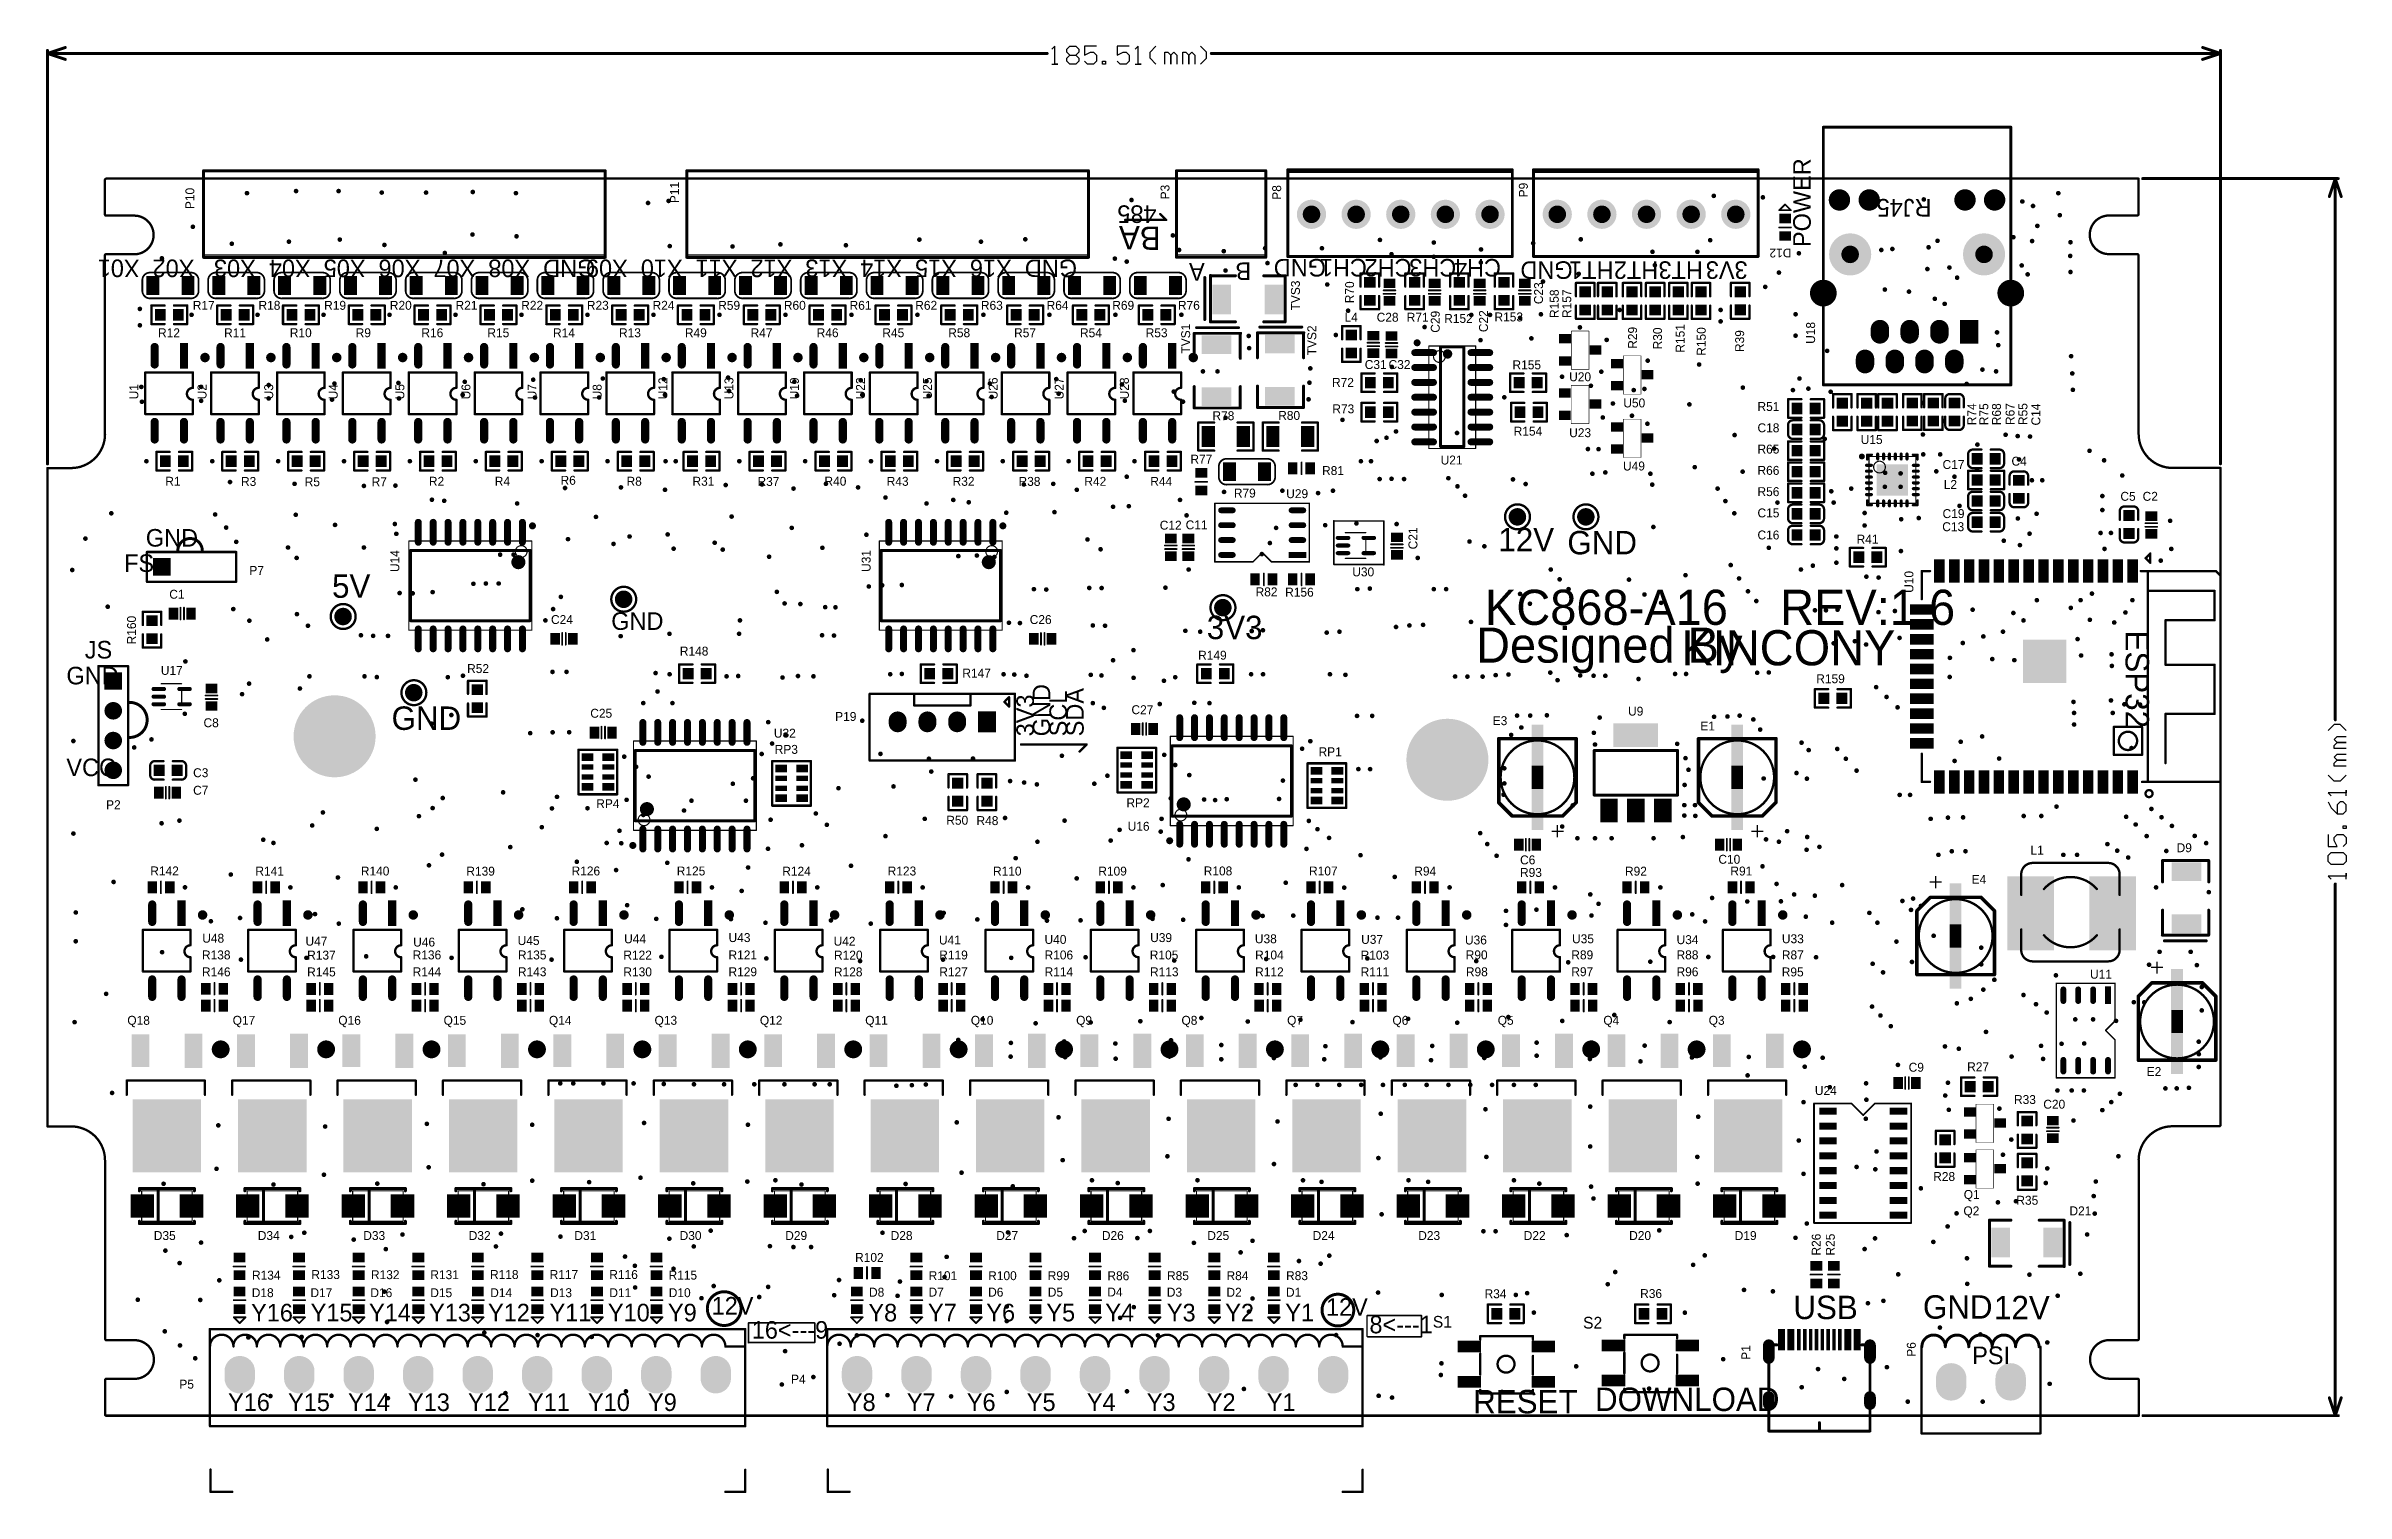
# Model space of a CAD drawing. Header units: millimetres. Extents: x -0.01 to 7.72, y -0.26 to 4.6.
import ezdxf

# ---------------------------------------------------------------- set-up
doc = ezdxf.new("R2010")
doc.units = ezdxf.units.MM
doc.header["$MEASUREMENT"] = 0
for name, color, linetype in [('Mechanical1', 6, 'Continuous'), ('Mechanical13', 56, 'Continuous'), ('MultiLayer', 9, 'Continuous'), ('PadHoleLayer', 156, 'Continuous'), ('TopOverlay', 2, 'Continuous'), ('TopPaste', 8, 'Continuous'), ('ViaHoleLayer', 16, 'Continuous')]:
    doc.layers.add(name, color=color, linetype=linetype)

msp = doc.modelspace()

# ---------------------------------------------------------------- texts
at = {"layer": 'TopOverlay'}
for s, height, rotation, p in [('POWER', 0.05906, 90, (5.926, 3.928)), ('P10', 0.03, 90, (0.493, 4.0556)), ('P11', 0.03, 90, (2.122, 4.0756)), ('P3', 0.03, 90, (3.7706, 4.0883)), ('P8', 0.03, 90, (4.146, 4.087)), ('P9', 0.03, 90, (4.975, 4.095)), ('485', 0.05906, 180, (3.727, 4.0681)), ('RJ45', 0.05906, 180, (6.3318, 4.0897)), ('A', 0.0787, 180, (3.671, 3.9991)), ('B', 0.0787, 180, (3.741, 3.997)), ('GND  X08  X07  X06  X05  X04  X03   X02  X01', 0.059055, 180, (1.841, 3.8861)), ('GND  X16  X15  X14  X13  X12  X11  X10  X09', 0.059055, 180, (3.46, 3.8861)), ('A', 0.0591, 180, (3.889, 3.8741)), ('B', 0.0591, 180, (4.045, 3.8761)), ('GND', 0.05906, 180, (4.2967, 3.8881)), ('CH1', 0.05906, 180, (4.4342, 3.8882)), ('CH2', 0.05906, 180, (4.5844, 3.888)), ('CH3', 0.05906, 180, (4.7346, 3.888)), ('CH4', 0.05906, 180, (4.8848, 3.888)), ('GND', 0.05906, 180, (5.1257, 3.8801)), ('HT1', 0.05906, 180, (5.2632, 3.8802)), ('HT2', 0.05906, 180, (5.4134, 3.88)), ('HT3', 0.05906, 180, (5.5636, 3.88)), ('3V3', 0.05906, 180, (5.7138, 3.88)), ('D12', 0.03, 180, (5.861, 3.923)), ('TVS3', 0.03, 90, (4.209, 3.715)), ('R70', 0.03, 90, (4.391, 3.7391)), ('C23', 0.03, 90, (5.026, 3.736)), ('C29', 0.03, 90, (4.679, 3.64)), ('C22', 0.03, 90, (4.841, 3.642)), ('R158', 0.03, 90, (5.079, 3.6895)), ('R157', 0.03, 90, (5.121, 3.6895)), ('TVS1', 0.03, 90, (3.84, 3.57)), ('TVS2', 0.03, 90, (4.264, 3.5641)), ('R29', 0.03, 90, (5.342, 3.5861)), ('R30', 0.03, 90, (5.426, 3.5841)), ('R151', 0.03, 90, (5.502, 3.5731)), ('R150', 0.03, 90, (5.573, 3.5626)), ('R39', 0.03, 90, (5.702, 3.5751)), ('U18', 0.03, 90, (5.9405, 3.6026)), ('U12', 0.03, 90, (2.083, 3.416)), ('U13', 0.03, 90, (2.305, 3.416)), ('U19', 0.03, 90, (2.525, 3.416)), ('U22', 0.03, 90, (2.747, 3.416)), ('U25', 0.03, 90, (2.972, 3.416)), ('U26', 0.03, 90, (3.193, 3.416)), ('U27', 0.03, 90, (3.415, 3.416)), ('U28', 0.03, 90, (3.634, 3.416)), ('U1', 0.03, 90, (0.305, 3.416)), ('U2', 0.03, 90, (0.534, 3.416)), ('U3', 0.03, 90, (0.758, 3.416)), ('U4', 0.03, 90, (0.975, 3.416)), ('U5', 0.03, 90, (1.199, 3.416)), ('U6', 0.03, 90, (1.421, 3.416)), ('U7', 0.03, 90, (1.643, 3.416)), ('U8', 0.03, 90, (1.862, 3.416)), ('R74', 0.03, 90, (6.482, 3.3291)), ('R55', 0.03, 90, (6.6542, 3.3297)), ('R75', 0.03, 90, (6.5227, 3.3292)), ('R68', 0.03, 90, (6.5652, 3.3292)), ('R67', 0.03, 90, (6.6109, 3.3297)), ('C14', 0.03, 90, (6.6975, 3.3282)), ('GND', 0.05906, 360, (0.33, 2.9211)), ('C21', 0.03, 90, (4.604, 2.912)), ('12V', 0.07874, 360, (4.876, 2.9051)), ('GND', 0.07874, 360, (5.108, 2.8951)), ('FS', 0.05906, 360, (0.257, 2.8361)), ('U14', 0.03, 90, (1.182, 2.8356)), ('U31', 0.03, 90, (2.766, 2.8361)), ('5V', 0.07874, 360, (0.956, 2.7491)), ('U10', 0.03, 90, (6.2709, 2.7657)), ('KC868-A16    REV:1.6', 0.11811, 360, (4.831, 2.6581)), ('R160', 0.03, 90, (0.297, 2.5925)), ('GND', 0.05906, 360, (1.8944, 2.6412)), ('3V3', 0.07874, 360, (3.896, 2.61)), ('Designed By', 0.11811, 360, (4.801, 2.5311)), ('KINCONY', 0.11811, 360, (5.491, 2.5221)), ('ESP32', 0.07874, 270, (6.984, 2.6391)), ('JS', 0.05906, 360, (0.125, 2.5451)), ('GND', 0.05906, 360, (0.0632, 2.4581)), ('3V3', 0.05906, 90, (3.315, 2.2835)), ('GND', 0.05906, 90, (3.3698, 2.2835)), ('SCL', 0.05906, 90, (3.4261, 2.2835)), ('SDA', 0.05906, 90, (3.4824, 2.2835)), ('GND', 0.07874, 360, (1.156, 2.3051)), ('VCC', 0.05906, 360, (0.063, 2.1496)), ('R26', 0.03, 90, (5.9594, 0.5383)), ('R25', 0.03, 90, (6.0067, 0.5383)), ('12V', 0.05906, 360, (2.2317, 0.3399)), ('12V', 0.05906, 360, (4.2967, 0.3359)), ('USB', 0.07874, 360, (5.8675, 0.3246)), ('GND', 0.07874, 360, (6.303, 0.3261)), ('12V', 0.07874, 360, (6.542, 0.3241)), ('Y16', 0.05906, 360, (0.6839, 0.3169)), ('Y15', 0.05906, 360, (0.884, 0.317)), ('Y14', 0.05906, 360, (1.0803, 0.317)), ('Y13', 0.05906, 360, (1.282, 0.317)), ('Y12', 0.05906, 360, (1.4803, 0.317)), ('Y11', 0.05906, 360, (1.687, 0.317)), ('Y10', 0.05906, 360, (1.8833, 0.317)), ('Y9', 0.05906, 360, (2.085, 0.317)), ('16<---9', 0.05906, 360, (2.3667, 0.2589)), ('Y8', 0.05906, 360, (2.7587, 0.3169)), ('Y7', 0.05906, 360, (2.9589, 0.317)), ('Y6', 0.05906, 360, (3.1551, 0.317)), ('Y5', 0.05906, 360, (3.3569, 0.317)), ('Y4', 0.05906, 360, (3.5551, 0.317)), ('Y3', 0.05906, 360, (3.7619, 0.317)), ('Y2', 0.05906, 360, (3.9581, 0.317)), ('Y1', 0.05906, 360, (4.1599, 0.317)), ('8<---1', 0.05906, 360, (4.4427, 0.2769)), ('P1', 0.03, 90, (5.7231, 0.1879)), ('P6', 0.03, 90, (6.279, 0.1981)), ('PSI', 0.05906, 360, (6.4685, 0.1732)), ('RESET', 0.07874, 360, (4.7913, 0.0079)), ('DOWNLOAD', 0.07874, 360, (5.2008, 0.0157)), ('Y16', 0.05906, 360, (0.6065, 0.0159)), ('Y15', 0.05906, 360, (0.8081, 0.0159)), ('Y14', 0.05906, 360, (1.0098, 0.0159)), ('Y13', 0.05906, 360, (1.2114, 0.0158)), ('Y12', 0.05906, 360, (1.4131, 0.0159)), ('Y11', 0.05906, 360, (1.6147, 0.0159)), ('Y10', 0.05906, 360, (1.8163, 0.0159)), ('Y9', 0.05906, 360, (2.018, 0.0158)), ('Y8', 0.05906, 360, (2.6863, 0.0159)), ('Y7', 0.05906, 360, (2.8879, 0.0159)), ('Y6', 0.05906, 360, (3.0896, 0.0159)), ('Y5', 0.05906, 360, (3.2912, 0.0158)), ('Y4', 0.05906, 360, (3.4929, 0.0159)), ('Y3', 0.05906, 360, (3.6945, 0.0159)), ('Y2', 0.05906, 360, (3.8961, 0.0159)), ('Y1', 0.05906, 360, (4.0978, 0.0158))]:
    msp.add_text(s, height=height, rotation=rotation, dxfattribs=at).set_placement(p)
for s, height, p in [('R17', 0.03, (0.488, 3.7171)), ('R18', 0.03, (0.7088, 3.7171)), ('R19', 0.03, (0.9295, 3.7171)), ('R20', 0.03, (1.1502, 3.7171)), ('R21', 0.03, (1.371, 3.7171)), ('R22', 0.03, (1.5917, 3.7171)), ('R23', 0.03, (1.8124, 3.7171)), ('R24', 0.03, (2.0332, 3.7171)), ('R59', 0.03, (2.2539, 3.7171)), ('R60', 0.03, (2.4746, 3.7171)), ('R61', 0.03, (2.6954, 3.7171)), ('R62', 0.03, (2.9161, 3.7171)), ('R63', 0.03, (3.1368, 3.7171)), ('R64', 0.03, (3.3576, 3.7171)), ('R69', 0.03, (3.5783, 3.7171)), ('R76', 0.03, (3.799, 3.7171)), ('R12', 0.03, (0.3712, 3.6247)), ('R11', 0.03, (0.5932, 3.6247)), ('R10', 0.03, (0.814, 3.6249)), ('R9', 0.03, (1.0354, 3.6249)), ('R16', 0.03, (1.2563, 3.6249)), ('R15', 0.03, (1.4781, 3.6249)), ('R14', 0.03, (1.6988, 3.6247)), ('R13', 0.03, (1.9205, 3.6249)), ('R49', 0.03, (2.1419, 3.6249)), ('R47', 0.03, (2.3627, 3.6247)), ('R46', 0.03, (2.5847, 3.6249)), ('R45', 0.03, (2.8056, 3.6249)), ('R58', 0.03, (3.0271, 3.6249)), ('R57', 0.03, (3.2484, 3.6249)), ('R54', 0.03, (3.4698, 3.6249)), ('R53', 0.03, (3.6906, 3.6249)), ('L4', 0.03, (4.359, 3.677)), ('C28', 0.03, (4.467, 3.677)), ('R71', 0.03, (4.568, 3.677)), ('R152', 0.03, (4.694, 3.673)), ('R153', 0.03, (4.863, 3.678)), ('R72', 0.03, (4.317, 3.4581)), ('C31', 0.03, (4.427, 3.518)), ('C32', 0.03, (4.507, 3.518)), ('R155', 0.03, (4.9235, 3.5171)), ('U20', 0.03, (5.114, 3.477)), ('U50', 0.03, (5.296, 3.389)), ('R51', 0.03, (5.747, 3.377)), ('R78', 0.03, (3.915, 3.346)), ('R80', 0.03, (4.136, 3.347)), ('R73', 0.03, (4.318, 3.3691)), ('R154', 0.03, (4.9275, 3.2941)), ('C18', 0.03, (5.747, 3.3054)), ('U23', 0.03, (5.114, 3.289)), ('R65', 0.03, (5.747, 3.2339)), ('U15', 0.03, (6.0939, 3.2659)), ('R77', 0.03, (3.841, 3.2)), ('R81', 0.03, (4.2835, 3.1617)), ('U21', 0.03, (4.682, 3.1971)), ('U49', 0.03, (5.295, 3.177)), ('R66', 0.03, (5.747, 3.1624)), ('C17', 0.03, (6.369, 3.182)), ('C4', 0.03, (6.6006, 3.1932)), ('R1', 0.03, (0.3955, 3.1257)), ('R3', 0.03, (0.65, 3.1251)), ('R5', 0.03, (0.864, 3.1241)), ('R7', 0.03, (1.089, 3.1241)), ('R2', 0.03, (1.2815, 3.1257)), ('R4', 0.03, (1.5029, 3.1257)), ('R6', 0.03, (1.724, 3.129)), ('R8', 0.03, (1.9458, 3.1257)), ('R31', 0.03, (2.1674, 3.1257)), ('R37', 0.03, (2.386, 3.125)), ('R40', 0.03, (2.611, 3.126)), ('R43', 0.03, (2.8202, 3.1255)), ('R32', 0.03, (3.0418, 3.1255)), ('R38', 0.03, (3.2633, 3.1253)), ('R42', 0.03, (3.4846, 3.1254)), ('R44', 0.03, (3.7061, 3.1255)), ('R79', 0.03, (3.987, 3.0861)), ('U29', 0.03, (4.163, 3.084)), ('R56', 0.03, (5.747, 3.0909)), ('L2', 0.03, (6.373, 3.115)), ('C5', 0.03, (6.9667, 3.0751)), ('C2', 0.03, (7.0415, 3.0751)), ('C15', 0.03, (5.747, 3.0193)), ('C19', 0.03, (6.369, 3.017)), ('C12', 0.03, (3.738, 2.9781)), ('C11', 0.03, (3.825, 2.9791)), ('C16', 0.03, (5.747, 2.9452)), ('R41', 0.03, (6.08, 2.9311)), ('C13', 0.03, (6.368, 2.973)), ('P7', 0.03, (0.678, 2.8261)), ('R82', 0.03, (4.06, 2.754)), ('R156', 0.03, (4.1595, 2.753)), ('U30', 0.03, (4.385, 2.8211)), ('C1', 0.03, (0.4089, 2.7459)), ('C24', 0.03, (1.6919, 2.6609)), ('C26', 0.03, (3.3009, 2.6609)), ('R148', 0.03, (2.1249, 2.5549)), ('R149', 0.03, (3.867, 2.541)), ('U17', 0.03, (0.3805, 2.4901)), ('R52', 0.03, (1.41, 2.4961)), ('R147', 0.03, (3.0745, 2.4811)), ('R159', 0.03, (5.9445, 2.462)), ('C8', 0.03, (0.524, 2.3141)), ('C25', 0.03, (1.8239, 2.3459)), ('P19', 0.03, (2.647, 2.3351)), ('C27', 0.03, (3.6429, 2.3579)), ('E3', 0.03, (4.857, 2.321)), ('U9', 0.03, (5.312, 2.353)), ('E1', 0.03, (5.555, 2.3031)), ('U32', 0.03, (2.441, 2.2791)), ('RP3', 0.03, (2.4438, 2.2246)), ('RP1', 0.03, (4.2717, 2.2165)), ('C3', 0.03, (0.489, 2.1461)), ('C7', 0.03, (0.489, 2.0871)), ('P2', 0.03, (0.1965, 2.0386)), ('RP4', 0.03, (1.844, 2.0421)), ('R50', 0.03, (3.0205, 1.9863)), ('R48', 0.03, (3.122, 1.9851)), ('RP2', 0.03, (3.626, 2.0451)), ('U16', 0.03, (3.63, 1.9661)), ('C6', 0.03, (4.949, 1.8531)), ('C10', 0.03, (5.6155, 1.8551)), ('L1', 0.03, (6.6646, 1.8861)), ('D9', 0.03, (7.1557, 1.894)), ('R142', 0.03, (0.345, 1.816)), ('R141', 0.03, (0.6983, 1.8156)), ('R140', 0.03, (1.0528, 1.8157)), ('R139', 0.03, (1.4073, 1.8152)), ('R126', 0.03, (1.761, 1.8159)), ('R125', 0.03, (2.1146, 1.8159)), ('R124', 0.03, (2.4692, 1.8152)), ('R123', 0.03, (2.8234, 1.8157)), ('R110', 0.03, (3.1775, 1.8154)), ('R109', 0.03, (3.5314, 1.8154)), ('R108', 0.03, (3.8858, 1.816)), ('R107', 0.03, (4.2398, 1.8159)), ('R94', 0.03, (4.5934, 1.8155)), ('R93', 0.03, (4.9488, 1.811)), ('R92', 0.03, (5.3016, 1.8152)), ('R91', 0.03, (5.6559, 1.8157)), ('E4', 0.03, (6.4667, 1.7877)), ('R138', 0.03, (0.5188, 1.5337)), ('U48', 0.03, (0.5197, 1.5899)), ('U47', 0.03, (0.8667, 1.5799)), ('R137', 0.03, (0.8724, 1.533)), ('R136', 0.03, (1.2269, 1.5337)), ('U46', 0.03, (1.2287, 1.5769)), ('U45', 0.03, (1.5797, 1.5819)), ('R135', 0.03, (1.5807, 1.5336)), ('R122', 0.03, (1.9351, 1.5332)), ('U44', 0.03, (1.9377, 1.5879)), ('U43', 0.03, (2.2887, 1.5919)), ('R121', 0.03, (2.2885, 1.5336)), ('U42', 0.03, (2.6417, 1.5799)), ('R120', 0.03, (2.6432, 1.5331)), ('U41', 0.03, (2.9957, 1.5839)), ('R119', 0.03, (2.9968, 1.5335)), ('U40', 0.03, (3.3507, 1.5859)), ('R106', 0.03, (3.3508, 1.5336)), ('R105', 0.03, (3.7045, 1.5335)), ('U39', 0.03, (3.7057, 1.5919)), ('U38', 0.03, (4.0577, 1.5879)), ('R104', 0.03, (4.0586, 1.5335)), ('R103', 0.03, (4.4131, 1.5331)), ('U37', 0.03, (4.4148, 1.5859)), ('U36', 0.03, (4.7637, 1.5839)), ('R90', 0.03, (4.7663, 1.5339)), ('R89', 0.03, (5.1212, 1.5339)), ('U35', 0.03, (5.1237, 1.5879)), ('U34', 0.03, (5.475, 1.585)), ('R88', 0.03, (5.4749, 1.5339)), ('U33', 0.03, (5.829, 1.588)), ('R87', 0.03, (5.8289, 1.5337)), ('R146', 0.03, (0.5188, 1.4768)), ('R145', 0.03, (0.8724, 1.4765)), ('R144', 0.03, (1.2269, 1.4771)), ('R143', 0.03, (1.5807, 1.477)), ('R130', 0.03, (1.9352, 1.4767)), ('R129', 0.03, (2.2885, 1.4771)), ('R128', 0.03, (2.6429, 1.4766)), ('R127', 0.03, (2.9969, 1.477)), ('R114', 0.03, (3.3509, 1.4771)), ('R113', 0.03, (3.7052, 1.4768)), ('R112', 0.03, (4.0586, 1.4767)), ('R111', 0.03, (4.4131, 1.477)), ('R98', 0.03, (4.7669, 1.477)), ('R97', 0.03, (5.1212, 1.4773)), ('R96', 0.03, (5.4749, 1.4771)), ('R95', 0.03, (5.8286, 1.4765)), ('U11', 0.03, (6.8647, 1.4688)), ('Q18', 0.03, (0.2679, 1.3139)), ('Q17', 0.03, (0.6219, 1.3139)), ('Q16', 0.03, (0.9769, 1.3139)), ('Q15', 0.03, (1.3309, 1.3139)), ('Q14', 0.03, (1.6849, 1.3139)), ('Q13', 0.03, (2.0399, 1.3139)), ('Q12', 0.03, (2.3939, 1.3139)), ('Q11', 0.03, (2.7479, 1.3139)), ('Q10', 0.03, (3.1029, 1.3139)), ('Q9', 0.03, (3.4569, 1.3139)), ('Q8', 0.03, (3.8109, 1.3139)), ('Q7', 0.03, (4.1659, 1.3139)), ('Q6', 0.03, (4.5199, 1.3139)), ('Q5', 0.03, (4.8739, 1.3139)), ('Q4', 0.03, (5.2289, 1.3139)), ('Q3', 0.03, (5.5829, 1.3139)), ('C9', 0.03, (6.255, 1.1561)), ('R27', 0.03, (6.4517, 1.1578)), ('E2', 0.03, (7.0551, 1.1417)), ('U24', 0.03, (5.9399, 1.0779)), ('R33', 0.03, (6.6092, 1.0476)), ('C20', 0.03, (6.7076, 1.0318)), ('R28', 0.03, (6.3375, 0.7889)), ('Q2', 0.03, (6.4391, 0.6735)), ('Q1', 0.03, (6.4402, 0.7287)), ('R35', 0.03, (6.6171, 0.709)), ('D21', 0.03, (6.7955, 0.6735)), ('D35', 0.03, (0.3569, 0.5905)), ('D34', 0.03, (0.7064, 0.5905)), ('D33', 0.03, (1.0609, 0.5905)), ('D32', 0.03, (1.4153, 0.5905)), ('D31', 0.03, (1.7705, 0.5905)), ('D30', 0.03, (2.1242, 0.5905)), ('D29', 0.03, (2.4791, 0.5905)), ('D28', 0.03, (2.8335, 0.5905)), ('D27', 0.03, (3.1884, 0.5905)), ('D26', 0.03, (3.5434, 0.5905)), ('D25', 0.03, (3.8978, 0.5905)), ('D24', 0.03, (4.2518, 0.5905)), ('D23', 0.03, (4.6067, 0.5905)), ('D22', 0.03, (4.9613, 0.5905)), ('D20', 0.03, (5.3156, 0.5905)), ('D19', 0.03, (5.6703, 0.5905)), ('R102', 0.03, (2.714, 0.517)), ('R134', 0.03, (0.6869, 0.4574)), ('R133', 0.03, (0.8865, 0.4593)), ('R132', 0.03, (1.0867, 0.4589)), ('R131', 0.03, (1.2863, 0.4589)), ('R118', 0.03, (1.4869, 0.4595)), ('R117', 0.03, (1.6873, 0.4595)), ('R116', 0.03, (1.8878, 0.4595)), ('R115', 0.03, (2.087, 0.4574)), ('R101', 0.03, (2.9611, 0.4556)), ('R100', 0.03, (3.1613, 0.4556)), ('R99', 0.03, (3.3614, 0.4556)), ('R86', 0.03, (3.562, 0.4553)), ('R85', 0.03, (3.7624, 0.4556)), ('R84', 0.03, (3.9624, 0.4556)), ('R83', 0.03, (4.1625, 0.4556)), ('D18', 0.03, (0.6862, 0.3984)), ('D17', 0.03, (0.8834, 0.3984)), ('D16', 0.03, (1.0848, 0.3984)), ('D15', 0.03, (1.2861, 0.3984)), ('D14', 0.03, (1.4875, 0.3984)), ('D13', 0.03, (1.6889, 0.3984)), ('D11', 0.03, (1.888, 0.3984)), ('D10', 0.03, (2.0877, 0.3984)), ('D8', 0.03, (2.7608, 0.4001)), ('D7', 0.03, (2.9608, 0.4004)), ('D6', 0.03, (3.1612, 0.4003)), ('D5', 0.03, (3.3617, 0.4003)), ('D4', 0.03, (3.5616, 0.4007)), ('D3', 0.03, (3.7617, 0.4001)), ('D2', 0.03, (3.9621, 0.3998)), ('D1', 0.03, (4.1622, 0.3999)), ('R34', 0.03, (4.8297, 0.3949)), ('R36', 0.03, (5.3526, 0.3955)), ('S1', 0.03937, (4.6557, 0.2959)), ('S2', 0.03937, (5.1607, 0.2929)), ('P5', 0.03, (0.4427, 0.0909)), ('P4', 0.03, (2.4987, 0.1079))]:
    msp.add_text(s, height=height, dxfattribs=at).set_placement(p)

# ---------------------------------------------------------------- blocks, each defined once
blk = doc.blocks.new('LC_0603_R_1')
at = {"layer": 'TopPaste'}
for points in [[(-0.0486, 0.0193), (-0.012, 0.0193), (-0.012, -0.0193), (-0.0486, -0.0193)], [(0.012, 0.0193), (0.0486, 0.0193), (0.0486, -0.0193), (0.012, -0.0193)]]:
    blk.add_hatch(color=8, dxfattribs=at).paths.add_polyline_path(points)
at = {"layer": 'TopOverlay', "const_width": 0.00787}
for points in [[(-0.0157, 0.0311), (-0.0604, 0.0311)], [(-0.0604, -0.0311), (-0.0604, 0.0311)], [(0.0157, 0.0311), (0.0604, 0.0311)], [(0.0604, -0.0311), (0.0604, 0.0311)], [(-0.0157, -0.0311), (-0.0604, -0.0311)], [(0.0157, -0.0311), (0.0604, -0.0311)]]:
    blk.add_lwpolyline(points, dxfattribs=at)
at = {"layer": 'TopOverlay', "const_width": 0.00394}
for points in [[(-0.0624, 0.0311, 1), (-0.0585, 0.0311, 1)], [(-0.0624, 0.0311, 1), (-0.0585, 0.0311, 1)], [(-0.0177, 0.0311, 1), (-0.0138, 0.0311, 1)], [(0.0138, 0.0311, 1), (0.0177, 0.0311, 1)], [(0.0585, 0.0311, 1), (0.0624, 0.0311, 1)], [(0.0585, 0.0311, 1), (0.0624, 0.0311, 1)], [(-0.0624, -0.0311, 1), (-0.0585, -0.0311, 1)], [(-0.0624, -0.0311, 1), (-0.0585, -0.0311, 1)], [(-0.0177, -0.0311, 1), (-0.0138, -0.0311, 1)], [(0.0138, -0.0311, 1), (0.0177, -0.0311, 1)], [(0.0585, -0.0311, 1), (0.0624, -0.0311, 1)], [(0.0585, -0.0311, 1), (0.0624, -0.0311, 1)]]:
    blk.add_lwpolyline(points, format="xyb", close=True, dxfattribs=at)
blk = doc.blocks.new('LC_0603_R_2')
at = {"layer": 'TopPaste'}
for points in [[(-0.0486, 0.0193), (-0.012, 0.0193), (-0.012, -0.0193), (-0.0486, -0.0193)], [(0.012, 0.0193), (0.0486, 0.0193), (0.0486, -0.0193), (0.012, -0.0193)]]:
    blk.add_hatch(color=8, dxfattribs=at).paths.add_polyline_path(points)
at = {"layer": 'TopOverlay', "const_width": 0.00787}
for points in [[(-0.0604, 0.0311), (-0.0157, 0.0311)], [(-0.0604, -0.0311), (-0.0604, 0.0311)], [(0.0157, 0.0311), (0.0604, 0.0311)], [(0.0604, -0.0311), (0.0604, 0.0311)], [(-0.0604, -0.0311), (-0.0157, -0.0311)], [(0.0157, -0.0311), (0.0604, -0.0311)]]:
    blk.add_lwpolyline(points, dxfattribs=at)
at = {"layer": 'TopOverlay', "const_width": 0.00394}
for points in [[(-0.0624, 0.0311, 1), (-0.0585, 0.0311, 1)], [(-0.0624, 0.0311, 1), (-0.0585, 0.0311, 1)], [(-0.0177, 0.0311, 1), (-0.0138, 0.0311, 1)], [(0.0138, 0.0311, 1), (0.0177, 0.0311, 1)], [(0.0585, 0.0311, 1), (0.0624, 0.0311, 1)], [(0.0585, 0.0311, 1), (0.0624, 0.0311, 1)], [(-0.0624, -0.0311, 1), (-0.0585, -0.0311, 1)], [(-0.0624, -0.0311, 1), (-0.0585, -0.0311, 1)], [(-0.0177, -0.0311, 1), (-0.0138, -0.0311, 1)], [(0.0138, -0.0311, 1), (0.0177, -0.0311, 1)], [(0.0585, -0.0311, 1), (0.0624, -0.0311, 1)], [(0.0585, -0.0311, 1), (0.0624, -0.0311, 1)]]:
    blk.add_lwpolyline(points, format="xyb", close=True, dxfattribs=at)
blk = doc.blocks.new('LC_0603_R_3')
at = {"layer": 'TopPaste'}
for points in [[(-0.0486, 0.0193), (-0.012, 0.0193), (-0.012, -0.0193), (-0.0486, -0.0193)], [(0.012, 0.0193), (0.0486, 0.0193), (0.0486, -0.0193), (0.012, -0.0193)]]:
    blk.add_hatch(color=8, dxfattribs=at).paths.add_polyline_path(points)
at = {"layer": 'TopOverlay', "const_width": 0.00787}
for points in [[(-0.0604, 0.0311), (-0.0157, 0.0311)], [(-0.0604, 0.0311), (-0.0604, -0.0311)], [(0.0604, 0.0311), (0.0157, 0.0311)], [(0.0604, 0.0311), (0.0604, -0.0311)], [(-0.0604, -0.0311), (-0.0157, -0.0311)], [(0.0604, -0.0311), (0.0157, -0.0311)]]:
    blk.add_lwpolyline(points, dxfattribs=at)
at = {"layer": 'TopOverlay', "const_width": 0.00394}
for points in [[(-0.0624, 0.0311, 1), (-0.0585, 0.0311, 1)], [(-0.0624, 0.0311, 1), (-0.0585, 0.0311, 1)], [(-0.0177, 0.0311, 1), (-0.0138, 0.0311, 1)], [(0.0138, 0.0311, 1), (0.0177, 0.0311, 1)], [(0.0585, 0.0311, 1), (0.0624, 0.0311, 1)], [(0.0585, 0.0311, 1), (0.0624, 0.0311, 1)], [(-0.0624, -0.0311, 1), (-0.0585, -0.0311, 1)], [(-0.0624, -0.0311, 1), (-0.0585, -0.0311, 1)], [(-0.0177, -0.0311, 1), (-0.0138, -0.0311, 1)], [(0.0138, -0.0311, 1), (0.0177, -0.0311, 1)], [(0.0585, -0.0311, 1), (0.0624, -0.0311, 1)], [(0.0585, -0.0311, 1), (0.0624, -0.0311, 1)]]:
    blk.add_lwpolyline(points, format="xyb", close=True, dxfattribs=at)
blk = doc.blocks.new('LC_0603_R_4')
at = {"layer": 'TopPaste'}
for points in [[(-0.0486, 0.0193), (-0.012, 0.0193), (-0.012, -0.0193), (-0.0486, -0.0193)], [(0.012, 0.0193), (0.0486, 0.0193), (0.0486, -0.0193), (0.012, -0.0193)]]:
    blk.add_hatch(color=8, dxfattribs=at).paths.add_polyline_path(points)
at = {"layer": 'TopOverlay', "const_width": 0.00787}
for points in [[(-0.0157, 0.0311), (-0.0604, 0.0311)], [(-0.0604, -0.0311), (-0.0604, 0.0311)], [(0.0157, 0.0311), (0.0604, 0.0311)], [(0.0604, -0.0311), (0.0604, 0.0311)], [(-0.0157, -0.0311), (-0.0604, -0.0311)], [(0.0157, -0.0311), (0.0604, -0.0311)]]:
    blk.add_lwpolyline(points, dxfattribs=at)
at = {"layer": 'TopOverlay', "const_width": 0.00394}
for points in [[(-0.0624, 0.0311, 1), (-0.0585, 0.0311, 1)], [(-0.0624, 0.0311, 1), (-0.0585, 0.0311, 1)], [(-0.0177, 0.0311, 1), (-0.0138, 0.0311, 1)], [(0.0138, 0.0311, 1), (0.0177, 0.0311, 1)], [(0.0585, 0.0311, 1), (0.0624, 0.0311, 1)], [(0.0585, 0.0311, 1), (0.0624, 0.0311, 1)], [(-0.0624, -0.0311, 1), (-0.0585, -0.0311, 1)], [(-0.0624, -0.0311, 1), (-0.0585, -0.0311, 1)], [(-0.0177, -0.0311, 1), (-0.0138, -0.0311, 1)], [(0.0138, -0.0311, 1), (0.0177, -0.0311, 1)], [(0.0585, -0.0311, 1), (0.0624, -0.0311, 1)], [(0.0585, -0.0311, 1), (0.0624, -0.0311, 1)]]:
    blk.add_lwpolyline(points, format="xyb", close=True, dxfattribs=at)
blk = doc.blocks.new('R0603SW_5')
at = {"layer": 'TopPaste'}
for points in [[(-0.016, -0.02), (-0.016, 0.02), (0.016, 0.02), (0.016, -0.02)], [(0.043, -0.02), (0.043, 0.02), (0.075, 0.02), (0.075, -0.02)]]:
    blk.add_hatch(color=8, dxfattribs=at).paths.add_polyline_path(points)
at = {"layer": 'TopOverlay', "const_width": 0.006}
blk.add_lwpolyline([(0.029, 0.02), (0.029, -0.01937)], dxfattribs=at)
at = {"layer": 'TopOverlay', "const_width": 0.003}
for points in [[(0.0275, 0.02, 1), (0.0305, 0.02, 1)], [(0.0275, -0.01937, 1), (0.0305, -0.01937, 1)]]:
    blk.add_lwpolyline(points, format="xyb", close=True, dxfattribs=at)
blk = doc.blocks.new('C0603SW_6')
at = {"layer": 'TopPaste'}
for points in [[(-0.016, -0.02), (-0.016, 0.02), (0.016, 0.02), (0.016, -0.02)], [(0.043, -0.02), (0.043, 0.02), (0.075, 0.02), (0.075, -0.02)]]:
    blk.add_hatch(color=8, dxfattribs=at).paths.add_polyline_path(points)
at = {"layer": 'TopOverlay', "const_width": 0.006}
for points in [[(0.0236, -0.0197), (0.0236, 0.0197)], [(0.0354, -0.0197), (0.0354, 0.0197)]]:
    blk.add_lwpolyline(points, dxfattribs=at)
at = {"layer": 'TopOverlay', "const_width": 0.003}
for points in [[(0.0221, 0.0197, 1), (0.0251, 0.0197, 1)], [(0.0339, 0.0197, 1), (0.0369, 0.0197, 1)], [(0.0221, -0.0197, 1), (0.0251, -0.0197, 1)], [(0.0339, -0.0197, 1), (0.0369, -0.0197, 1)]]:
    blk.add_lwpolyline(points, format="xyb", close=True, dxfattribs=at)
blk = doc.blocks.new('C0603SW_7')
at = {"layer": 'TopPaste'}
for points in [[(-0.016, -0.02), (-0.016, 0.02), (0.016, 0.02), (0.016, -0.02)], [(0.043, -0.02), (0.043, 0.02), (0.075, 0.02), (0.075, -0.02)]]:
    blk.add_hatch(color=8, dxfattribs=at).paths.add_polyline_path(points)
at = {"layer": 'TopOverlay', "const_width": 0.006}
for points in [[(0.0236, -0.0197), (0.0236, 0.0197)], [(0.0354, -0.0197), (0.0354, 0.0197)]]:
    blk.add_lwpolyline(points, dxfattribs=at)
at = {"layer": 'TopOverlay', "const_width": 0.003}
for points in [[(0.0221, 0.0197, 1), (0.0251, 0.0197, 1)], [(0.0339, 0.0197, 1), (0.0369, 0.0197, 1)], [(0.0221, -0.0197, 1), (0.0251, -0.0197, 1)], [(0.0339, -0.0197, 1), (0.0369, -0.0197, 1)]]:
    blk.add_lwpolyline(points, format="xyb", close=True, dxfattribs=at)
blk = doc.blocks.new('0603_C_8')
at = {"layer": 'TopPaste'}
for points in [[(-0.0486, 0.0193), (-0.012, 0.0193), (-0.012, -0.0193), (-0.0486, -0.0193)], [(0.012, 0.0193), (0.0486, 0.0193), (0.0486, -0.0193), (0.012, -0.0193)]]:
    blk.add_hatch(color=8, dxfattribs=at).paths.add_polyline_path(points)
at = {"layer": 'TopOverlay', "const_width": 0.00787}
for points in [[(-0.0604, 0.0154, -0.414214), (-0.0447, 0.0311)], [(0.0447, 0.0311, -0.414213), (0.0604, 0.0154)], [(-0.0447, -0.0311, -0.414214), (-0.0604, -0.0154)], [(0.0604, -0.0154, -0.414213), (0.0447, -0.0311)]]:
    blk.add_lwpolyline(points, format="xyb", dxfattribs=at)
for points in [[(-0.0604, -0.0154), (-0.0604, 0.0154)], [(-0.0447, 0.0311), (-0.0157, 0.0311)], [(0.0157, 0.0311), (0.0447, 0.0311)], [(0.0604, -0.0154), (0.0604, 0.0154)], [(-0.0447, -0.0311), (-0.0157, -0.0311)], [(0.0157, -0.0311), (0.0447, -0.0311)]]:
    blk.add_lwpolyline(points, dxfattribs=at)
at = {"layer": 'TopOverlay', "const_width": 0.00394}
for points in [[(-0.0624, 0.0154, 1), (-0.0585, 0.0154, 1)], [(-0.0624, 0.0154, 1), (-0.0585, 0.0154, 1)], [(-0.0467, 0.0311, 1), (-0.0427, 0.0311, 1)], [(-0.0467, 0.0311, 1), (-0.0427, 0.0311, 1)], [(-0.0177, 0.0311, 1), (-0.0138, 0.0311, 1)], [(0.0138, 0.0311, 1), (0.0177, 0.0311, 1)], [(0.0427, 0.0311, 1), (0.0467, 0.0311, 1)], [(0.0427, 0.0311, 1), (0.0467, 0.0311, 1)], [(0.0585, 0.0154, 1), (0.0624, 0.0154, 1)], [(0.0585, 0.0154, 1), (0.0624, 0.0154, 1)], [(-0.0624, -0.0154, 1), (-0.0585, -0.0154, 1)], [(-0.0624, -0.0154, 1), (-0.0585, -0.0154, 1)], [(-0.0467, -0.0311, 1), (-0.0427, -0.0311, 1)], [(-0.0467, -0.0311, 1), (-0.0427, -0.0311, 1)], [(-0.0177, -0.0311, 1), (-0.0138, -0.0311, 1)], [(0.0138, -0.0311, 1), (0.0177, -0.0311, 1)], [(0.0427, -0.0311, 1), (0.0467, -0.0311, 1)], [(0.0427, -0.0311, 1), (0.0467, -0.0311, 1)], [(0.0585, -0.0154, 1), (0.0624, -0.0154, 1)], [(0.0585, -0.0154, 1), (0.0624, -0.0154, 1)]]:
    blk.add_lwpolyline(points, format="xyb", close=True, dxfattribs=at)
blk = doc.blocks.new('0603_C_9')
at = {"layer": 'TopPaste'}
for points in [[(-0.0486, 0.0193), (-0.012, 0.0193), (-0.012, -0.0193), (-0.0486, -0.0193)], [(0.012, 0.0193), (0.0486, 0.0193), (0.0486, -0.0193), (0.012, -0.0193)]]:
    blk.add_hatch(color=8, dxfattribs=at).paths.add_polyline_path(points)
at = {"layer": 'TopOverlay', "const_width": 0.00787}
for points in [[(-0.0604, 0.0154, -0.414213), (-0.0447, 0.0311)], [(0.0447, 0.0311, -0.414213), (0.0604, 0.0154)], [(-0.0447, -0.0311, -0.414213), (-0.0604, -0.0154)], [(0.0604, -0.0154, -0.414213), (0.0447, -0.0311)]]:
    blk.add_lwpolyline(points, format="xyb", dxfattribs=at)
for points in [[(-0.0604, -0.0154), (-0.0604, 0.0154)], [(-0.0157, 0.0311), (-0.0447, 0.0311)], [(0.0447, 0.0311), (0.0157, 0.0311)], [(0.0604, -0.0154), (0.0604, 0.0154)], [(-0.0157, -0.0311), (-0.0447, -0.0311)], [(0.0447, -0.0311), (0.0157, -0.0311)]]:
    blk.add_lwpolyline(points, dxfattribs=at)
at = {"layer": 'TopOverlay', "const_width": 0.00394}
for points in [[(-0.0624, 0.0154, 1), (-0.0585, 0.0154, 1)], [(-0.0624, 0.0154, 1), (-0.0585, 0.0154, 1)], [(-0.0467, 0.0311, 1), (-0.0427, 0.0311, 1)], [(-0.0467, 0.0311, 1), (-0.0427, 0.0311, 1)], [(-0.0177, 0.0311, 1), (-0.0138, 0.0311, 1)], [(0.0138, 0.0311, 1), (0.0177, 0.0311, 1)], [(0.0427, 0.0311, 1), (0.0467, 0.0311, 1)], [(0.0427, 0.0311, 1), (0.0467, 0.0311, 1)], [(0.0585, 0.0154, 1), (0.0624, 0.0154, 1)], [(0.0585, 0.0154, 1), (0.0624, 0.0154, 1)], [(-0.0624, -0.0154, 1), (-0.0585, -0.0154, 1)], [(-0.0624, -0.0154, 1), (-0.0585, -0.0154, 1)], [(-0.0467, -0.0311, 1), (-0.0427, -0.0311, 1)], [(-0.0467, -0.0311, 1), (-0.0427, -0.0311, 1)], [(-0.0177, -0.0311, 1), (-0.0138, -0.0311, 1)], [(0.0138, -0.0311, 1), (0.0177, -0.0311, 1)], [(0.0427, -0.0311, 1), (0.0467, -0.0311, 1)], [(0.0427, -0.0311, 1), (0.0467, -0.0311, 1)], [(0.0585, -0.0154, 1), (0.0624, -0.0154, 1)], [(0.0585, -0.0154, 1), (0.0624, -0.0154, 1)]]:
    blk.add_lwpolyline(points, format="xyb", close=True, dxfattribs=at)
blk = doc.blocks.new('0603_C_10')
at = {"layer": 'TopPaste'}
for points in [[(-0.0486, 0.0193), (-0.012, 0.0193), (-0.012, -0.0193), (-0.0486, -0.0193)], [(0.012, 0.0193), (0.0486, 0.0193), (0.0486, -0.0193), (0.012, -0.0193)]]:
    blk.add_hatch(color=8, dxfattribs=at).paths.add_polyline_path(points)
at = {"layer": 'TopOverlay', "const_width": 0.00787}
for points in [[(-0.0604, 0.0154, -0.414214), (-0.0447, 0.0311)], [(0.0447, 0.0311, -0.414213), (0.0604, 0.0154)], [(-0.0447, -0.0311, -0.414214), (-0.0604, -0.0154)], [(0.0604, -0.0154, -0.414213), (0.0447, -0.0311)]]:
    blk.add_lwpolyline(points, format="xyb", dxfattribs=at)
for points in [[(-0.0604, 0.0154), (-0.0604, -0.0154)], [(-0.0447, 0.0311), (-0.0157, 0.0311)], [(0.0157, 0.0311), (0.0447, 0.0311)], [(0.0604, 0.0154), (0.0604, -0.0154)], [(-0.0447, -0.0311), (-0.0157, -0.0311)], [(0.0157, -0.0311), (0.0447, -0.0311)]]:
    blk.add_lwpolyline(points, dxfattribs=at)
at = {"layer": 'TopOverlay', "const_width": 0.00394}
for points in [[(-0.0624, 0.0154, 1), (-0.0585, 0.0154, 1)], [(-0.0624, 0.0154, 1), (-0.0585, 0.0154, 1)], [(-0.0467, 0.0311, 1), (-0.0427, 0.0311, 1)], [(-0.0467, 0.0311, 1), (-0.0427, 0.0311, 1)], [(-0.0177, 0.0311, 1), (-0.0138, 0.0311, 1)], [(0.0138, 0.0311, 1), (0.0177, 0.0311, 1)], [(0.0427, 0.0311, 1), (0.0467, 0.0311, 1)], [(0.0427, 0.0311, 1), (0.0467, 0.0311, 1)], [(0.0585, 0.0154, 1), (0.0624, 0.0154, 1)], [(0.0585, 0.0154, 1), (0.0624, 0.0154, 1)], [(-0.0624, -0.0154, 1), (-0.0585, -0.0154, 1)], [(-0.0624, -0.0154, 1), (-0.0585, -0.0154, 1)], [(-0.0467, -0.0311, 1), (-0.0427, -0.0311, 1)], [(-0.0467, -0.0311, 1), (-0.0427, -0.0311, 1)], [(-0.0177, -0.0311, 1), (-0.0138, -0.0311, 1)], [(0.0138, -0.0311, 1), (0.0177, -0.0311, 1)], [(0.0427, -0.0311, 1), (0.0467, -0.0311, 1)], [(0.0427, -0.0311, 1), (0.0467, -0.0311, 1)], [(0.0585, -0.0154, 1), (0.0624, -0.0154, 1)], [(0.0585, -0.0154, 1), (0.0624, -0.0154, 1)]]:
    blk.add_lwpolyline(points, format="xyb", close=True, dxfattribs=at)
blk = doc.blocks.new('C0603SW_11')
at = {"layer": 'TopPaste'}
for points in [[(-0.016, -0.02), (-0.016, 0.02), (0.016, 0.02), (0.016, -0.02)], [(0.043, -0.02), (0.043, 0.02), (0.075, 0.02), (0.075, -0.02)]]:
    blk.add_hatch(color=8, dxfattribs=at).paths.add_polyline_path(points)
at = {"layer": 'TopOverlay', "const_width": 0.006}
for points in [[(0.0236, 0.0197), (0.0236, -0.0197)], [(0.0354, 0.0197), (0.0354, -0.0197)]]:
    blk.add_lwpolyline(points, dxfattribs=at)
at = {"layer": 'TopOverlay', "const_width": 0.003}
for points in [[(0.0221, 0.0197, 1), (0.0251, 0.0197, 1)], [(0.0339, 0.0197, 1), (0.0369, 0.0197, 1)], [(0.0221, -0.0197, 1), (0.0251, -0.0197, 1)], [(0.0339, -0.0197, 1), (0.0369, -0.0197, 1)]]:
    blk.add_lwpolyline(points, format="xyb", close=True, dxfattribs=at)
blk = doc.blocks.new('C0603SW_12')
at = {"layer": 'TopPaste'}
for points in [[(-0.016, -0.02), (-0.016, 0.02), (0.016, 0.02), (0.016, -0.02)], [(0.043, -0.02), (0.043, 0.02), (0.075, 0.02), (0.075, -0.02)]]:
    blk.add_hatch(color=8, dxfattribs=at).paths.add_polyline_path(points)
at = {"layer": 'TopOverlay', "const_width": 0.006}
for points in [[(0.0236, 0.0197), (0.0236, -0.0197)], [(0.0354, 0.0197), (0.0354, -0.0197)]]:
    blk.add_lwpolyline(points, dxfattribs=at)
at = {"layer": 'TopOverlay', "const_width": 0.003}
for points in [[(0.0221, 0.0197, 1), (0.0251, 0.0197, 1)], [(0.0339, 0.0197, 1), (0.0369, 0.0197, 1)], [(0.0221, -0.0197, 1), (0.0251, -0.0197, 1)], [(0.0339, -0.0197, 1), (0.0369, -0.0197, 1)]]:
    blk.add_lwpolyline(points, format="xyb", close=True, dxfattribs=at)
blk = doc.blocks.new('C0603SW_13')
at = {"layer": 'TopPaste'}
for points in [[(-0.016, -0.02), (-0.016, 0.02), (0.016, 0.02), (0.016, -0.02)], [(0.043, -0.02), (0.043, 0.02), (0.075, 0.02), (0.075, -0.02)]]:
    blk.add_hatch(color=8, dxfattribs=at).paths.add_polyline_path(points)
at = {"layer": 'TopOverlay', "const_width": 0.006}
for points in [[(0.0236, 0.0197), (0.0236, -0.0197)], [(0.0354, 0.0197), (0.0354, -0.0197)]]:
    blk.add_lwpolyline(points, dxfattribs=at)
at = {"layer": 'TopOverlay', "const_width": 0.003}
for points in [[(0.0221, 0.0197, 1), (0.0251, 0.0197, 1)], [(0.0339, 0.0197, 1), (0.0369, 0.0197, 1)], [(0.0221, -0.0197, 1), (0.0251, -0.0197, 1)], [(0.0339, -0.0197, 1), (0.0369, -0.0197, 1)]]:
    blk.add_lwpolyline(points, format="xyb", close=True, dxfattribs=at)
blk = doc.blocks.new('C0603SW_14')
at = {"layer": 'TopPaste'}
for points in [[(-0.016, -0.02), (-0.016, 0.02), (0.016, 0.02), (0.016, -0.02)], [(0.043, -0.02), (0.043, 0.02), (0.075, 0.02), (0.075, -0.02)]]:
    blk.add_hatch(color=8, dxfattribs=at).paths.add_polyline_path(points)
at = {"layer": 'TopOverlay', "const_width": 0.006}
for points in [[(0.0236, 0.0197), (0.0236, -0.0197)], [(0.0354, 0.0197), (0.0354, -0.0197)]]:
    blk.add_lwpolyline(points, dxfattribs=at)
at = {"layer": 'TopOverlay', "const_width": 0.003}
for points in [[(0.0221, 0.0197, 1), (0.0251, 0.0197, 1)], [(0.0339, 0.0197, 1), (0.0369, 0.0197, 1)], [(0.0221, -0.0197, 1), (0.0251, -0.0197, 1)], [(0.0339, -0.0197, 1), (0.0369, -0.0197, 1)]]:
    blk.add_lwpolyline(points, format="xyb", close=True, dxfattribs=at)
blk = doc.blocks.new('C0603SW_15')
at = {"layer": 'TopPaste'}
for points in [[(-0.016, -0.02), (-0.016, 0.02), (0.016, 0.02), (0.016, -0.02)], [(0.043, -0.02), (0.043, 0.02), (0.075, 0.02), (0.075, -0.02)]]:
    blk.add_hatch(color=8, dxfattribs=at).paths.add_polyline_path(points)
at = {"layer": 'TopOverlay', "const_width": 0.006}
for points in [[(0.0236, 0.0197), (0.0236, -0.0197)], [(0.0354, 0.0197), (0.0354, -0.0197)]]:
    blk.add_lwpolyline(points, dxfattribs=at)
at = {"layer": 'TopOverlay', "const_width": 0.003}
for points in [[(0.0221, 0.0197, 1), (0.0251, 0.0197, 1)], [(0.0339, 0.0197, 1), (0.0369, 0.0197, 1)], [(0.0221, -0.0197, 1), (0.0251, -0.0197, 1)], [(0.0339, -0.0197, 1), (0.0369, -0.0197, 1)]]:
    blk.add_lwpolyline(points, format="xyb", close=True, dxfattribs=at)
blk = doc.blocks.new('C0603___16')
at = {"layer": 'TopPaste'}
for points in [[(-0.016, -0.02), (-0.016, 0.02), (0.016, 0.02), (0.016, -0.02)], [(0.043, -0.02), (0.043, 0.02), (0.075, 0.02), (0.075, -0.02)]]:
    blk.add_hatch(color=8, dxfattribs=at).paths.add_polyline_path(points)
at = {"layer": 'TopOverlay', "const_width": 0.006}
for points in [[(0.0236, 0.0197), (0.0236, -0.0197)], [(0.0354, 0.0197), (0.0354, -0.0197)]]:
    blk.add_lwpolyline(points, dxfattribs=at)
at = {"layer": 'TopOverlay', "const_width": 0.003}
for points in [[(0.0221, 0.0197, 1), (0.0251, 0.0197, 1)], [(0.0339, 0.0197, 1), (0.0369, 0.0197, 1)], [(0.0221, -0.0197, 1), (0.0251, -0.0197, 1)], [(0.0339, -0.0197, 1), (0.0369, -0.0197, 1)]]:
    blk.add_lwpolyline(points, format="xyb", close=True, dxfattribs=at)
blk = doc.blocks.new('C0603___17')
at = {"layer": 'TopPaste'}
for points in [[(-0.016, -0.02), (-0.016, 0.02), (0.016, 0.02), (0.016, -0.02)], [(0.043, -0.02), (0.043, 0.02), (0.075, 0.02), (0.075, -0.02)]]:
    blk.add_hatch(color=8, dxfattribs=at).paths.add_polyline_path(points)
at = {"layer": 'TopOverlay', "const_width": 0.006}
for points in [[(0.0236, 0.0197), (0.0236, -0.0197)], [(0.0354, 0.0197), (0.0354, -0.0197)]]:
    blk.add_lwpolyline(points, dxfattribs=at)
at = {"layer": 'TopOverlay', "const_width": 0.003}
for points in [[(0.0221, 0.0197, 1), (0.0251, 0.0197, 1)], [(0.0339, 0.0197, 1), (0.0369, 0.0197, 1)], [(0.0221, -0.0197, 1), (0.0251, -0.0197, 1)], [(0.0339, -0.0197, 1), (0.0369, -0.0197, 1)]]:
    blk.add_lwpolyline(points, format="xyb", close=True, dxfattribs=at)
blk = doc.blocks.new('LC_0603_C_18')
at = {"layer": 'TopPaste'}
for points in [[(-0.0486, 0.0193), (-0.012, 0.0193), (-0.012, -0.0193), (-0.0486, -0.0193)], [(0.012, 0.0193), (0.0486, 0.0193), (0.0486, -0.0193), (0.012, -0.0193)]]:
    blk.add_hatch(color=8, dxfattribs=at).paths.add_polyline_path(points)
at = {"layer": 'TopOverlay', "const_width": 0.00787}
for points in [[(-0.0604, 0.0154, -0.414213), (-0.0447, 0.0311)], [(0.0447, 0.0311, -0.414213), (0.0604, 0.0154)], [(-0.0447, -0.0311, -0.414213), (-0.0604, -0.0154)], [(0.0604, -0.0154, -0.414213), (0.0447, -0.0311)]]:
    blk.add_lwpolyline(points, format="xyb", dxfattribs=at)
for points in [[(-0.0604, 0.0154), (-0.0604, -0.0154)], [(-0.0157, 0.0311), (-0.0447, 0.0311)], [(0.0447, 0.0311), (0.0157, 0.0311)], [(0.0604, 0.0154), (0.0604, -0.0154)], [(-0.0157, -0.0311), (-0.0447, -0.0311)], [(0.0447, -0.0311), (0.0157, -0.0311)]]:
    blk.add_lwpolyline(points, dxfattribs=at)
at = {"layer": 'TopOverlay', "const_width": 0.00394}
for points in [[(-0.0624, 0.0154, 1), (-0.0585, 0.0154, 1)], [(-0.0624, 0.0154, 1), (-0.0585, 0.0154, 1)], [(-0.0467, 0.0311, 1), (-0.0427, 0.0311, 1)], [(-0.0467, 0.0311, 1), (-0.0427, 0.0311, 1)], [(-0.0177, 0.0311, 1), (-0.0138, 0.0311, 1)], [(0.0138, 0.0311, 1), (0.0177, 0.0311, 1)], [(0.0427, 0.0311, 1), (0.0467, 0.0311, 1)], [(0.0427, 0.0311, 1), (0.0467, 0.0311, 1)], [(0.0585, 0.0154, 1), (0.0624, 0.0154, 1)], [(0.0585, 0.0154, 1), (0.0624, 0.0154, 1)], [(-0.0624, -0.0154, 1), (-0.0585, -0.0154, 1)], [(-0.0624, -0.0154, 1), (-0.0585, -0.0154, 1)], [(-0.0467, -0.0311, 1), (-0.0427, -0.0311, 1)], [(-0.0467, -0.0311, 1), (-0.0427, -0.0311, 1)], [(-0.0177, -0.0311, 1), (-0.0138, -0.0311, 1)], [(0.0138, -0.0311, 1), (0.0177, -0.0311, 1)], [(0.0427, -0.0311, 1), (0.0467, -0.0311, 1)], [(0.0427, -0.0311, 1), (0.0467, -0.0311, 1)], [(0.0585, -0.0154, 1), (0.0624, -0.0154, 1)], [(0.0585, -0.0154, 1), (0.0624, -0.0154, 1)]]:
    blk.add_lwpolyline(points, format="xyb", close=True, dxfattribs=at)
blk = doc.blocks.new('LC_0603_C_19')
at = {"layer": 'TopPaste'}
for points in [[(-0.0486, 0.0193), (-0.012, 0.0193), (-0.012, -0.0193), (-0.0486, -0.0193)], [(0.012, 0.0193), (0.0486, 0.0193), (0.0486, -0.0193), (0.012, -0.0193)]]:
    blk.add_hatch(color=8, dxfattribs=at).paths.add_polyline_path(points)
at = {"layer": 'TopOverlay', "const_width": 0.00787}
for points in [[(-0.0604, 0.0154, -0.414213), (-0.0447, 0.0311)], [(0.0447, 0.0311, -0.414213), (0.0604, 0.0154)], [(-0.0447, -0.0311, -0.414213), (-0.0604, -0.0154)], [(0.0604, -0.0154, -0.414213), (0.0447, -0.0311)]]:
    blk.add_lwpolyline(points, format="xyb", dxfattribs=at)
for points in [[(-0.0604, 0.0154), (-0.0604, -0.0154)], [(-0.0157, 0.0311), (-0.0447, 0.0311)], [(0.0157, 0.0311), (0.0447, 0.0311)], [(0.0604, 0.0154), (0.0604, -0.0154)], [(-0.0447, -0.0311), (-0.0157, -0.0311)], [(0.0157, -0.0311), (0.0447, -0.0311)]]:
    blk.add_lwpolyline(points, dxfattribs=at)
at = {"layer": 'TopOverlay', "const_width": 0.00394}
for points in [[(-0.0624, 0.0154, 1), (-0.0585, 0.0154, 1)], [(-0.0624, 0.0154, 1), (-0.0585, 0.0154, 1)], [(-0.0467, 0.0311, 1), (-0.0427, 0.0311, 1)], [(-0.0467, 0.0311, 1), (-0.0427, 0.0311, 1)], [(-0.0177, 0.0311, 1), (-0.0138, 0.0311, 1)], [(0.0138, 0.0311, 1), (0.0177, 0.0311, 1)], [(0.0427, 0.0311, 1), (0.0467, 0.0311, 1)], [(0.0427, 0.0311, 1), (0.0467, 0.0311, 1)], [(0.0585, 0.0154, 1), (0.0624, 0.0154, 1)], [(0.0585, 0.0154, 1), (0.0624, 0.0154, 1)], [(-0.0624, -0.0154, 1), (-0.0585, -0.0154, 1)], [(-0.0624, -0.0154, 1), (-0.0585, -0.0154, 1)], [(-0.0467, -0.0311, 1), (-0.0427, -0.0311, 1)], [(-0.0467, -0.0311, 1), (-0.0427, -0.0311, 1)], [(-0.0177, -0.0311, 1), (-0.0138, -0.0311, 1)], [(0.0138, -0.0311, 1), (0.0177, -0.0311, 1)], [(0.0427, -0.0311, 1), (0.0467, -0.0311, 1)], [(0.0427, -0.0311, 1), (0.0467, -0.0311, 1)], [(0.0585, -0.0154, 1), (0.0624, -0.0154, 1)], [(0.0585, -0.0154, 1), (0.0624, -0.0154, 1)]]:
    blk.add_lwpolyline(points, format="xyb", close=True, dxfattribs=at)
blk = doc.blocks.new('LC_0603_C_20')
at = {"layer": 'TopPaste'}
for points in [[(-0.0486, 0.0193), (-0.012, 0.0193), (-0.012, -0.0193), (-0.0486, -0.0193)], [(0.012, 0.0193), (0.0486, 0.0193), (0.0486, -0.0193), (0.012, -0.0193)]]:
    blk.add_hatch(color=8, dxfattribs=at).paths.add_polyline_path(points)
at = {"layer": 'TopOverlay', "const_width": 0.00787}
for points in [[(-0.0604, 0.0154, -0.414213), (-0.0447, 0.0311)], [(0.0447, 0.0311, -0.414213), (0.0604, 0.0154)], [(-0.0447, -0.0311, -0.414213), (-0.0604, -0.0154)], [(0.0604, -0.0154, -0.414213), (0.0447, -0.0311)]]:
    blk.add_lwpolyline(points, format="xyb", dxfattribs=at)
for points in [[(-0.0604, -0.0154), (-0.0604, 0.0154)], [(-0.0447, 0.0311), (-0.0157, 0.0311)], [(0.0157, 0.0311), (0.0447, 0.0311)], [(0.0604, -0.0154), (0.0604, 0.0154)], [(-0.0447, -0.0311), (-0.0157, -0.0311)], [(0.0157, -0.0311), (0.0447, -0.0311)]]:
    blk.add_lwpolyline(points, dxfattribs=at)
at = {"layer": 'TopOverlay', "const_width": 0.00394}
for points in [[(-0.0624, 0.0154, 1), (-0.0585, 0.0154, 1)], [(-0.0624, 0.0154, 1), (-0.0585, 0.0154, 1)], [(-0.0467, 0.0311, 1), (-0.0427, 0.0311, 1)], [(-0.0467, 0.0311, 1), (-0.0427, 0.0311, 1)], [(-0.0177, 0.0311, 1), (-0.0138, 0.0311, 1)], [(0.0138, 0.0311, 1), (0.0177, 0.0311, 1)], [(0.0427, 0.0311, 1), (0.0467, 0.0311, 1)], [(0.0427, 0.0311, 1), (0.0467, 0.0311, 1)], [(0.0585, 0.0154, 1), (0.0624, 0.0154, 1)], [(0.0585, 0.0154, 1), (0.0624, 0.0154, 1)], [(-0.0624, -0.0154, 1), (-0.0585, -0.0154, 1)], [(-0.0624, -0.0154, 1), (-0.0585, -0.0154, 1)], [(-0.0467, -0.0311, 1), (-0.0427, -0.0311, 1)], [(-0.0467, -0.0311, 1), (-0.0427, -0.0311, 1)], [(-0.0177, -0.0311, 1), (-0.0138, -0.0311, 1)], [(0.0138, -0.0311, 1), (0.0177, -0.0311, 1)], [(0.0427, -0.0311, 1), (0.0467, -0.0311, 1)], [(0.0427, -0.0311, 1), (0.0467, -0.0311, 1)], [(0.0585, -0.0154, 1), (0.0624, -0.0154, 1)], [(0.0585, -0.0154, 1), (0.0624, -0.0154, 1)]]:
    blk.add_lwpolyline(points, format="xyb", close=True, dxfattribs=at)
blk = doc.blocks.new('LC_0603_C_21')
at = {"layer": 'TopPaste'}
for points in [[(-0.0486, 0.0193), (-0.012, 0.0193), (-0.012, -0.0193), (-0.0486, -0.0193)], [(0.012, 0.0193), (0.0486, 0.0193), (0.0486, -0.0193), (0.012, -0.0193)]]:
    blk.add_hatch(color=8, dxfattribs=at).paths.add_polyline_path(points)
at = {"layer": 'TopOverlay', "const_width": 0.00787}
for points in [[(-0.0604, 0.0154, -0.414213), (-0.0447, 0.0311)], [(0.0447, 0.0311, -0.414213), (0.0604, 0.0154)], [(-0.0447, -0.0311, -0.414213), (-0.0604, -0.0154)], [(0.0604, -0.0154, -0.414213), (0.0447, -0.0311)]]:
    blk.add_lwpolyline(points, format="xyb", dxfattribs=at)
for points in [[(-0.0604, -0.0154), (-0.0604, 0.0154)], [(-0.0447, 0.0311), (-0.0157, 0.0311)], [(0.0157, 0.0311), (0.0447, 0.0311)], [(0.0604, -0.0154), (0.0604, 0.0154)], [(-0.0447, -0.0311), (-0.0157, -0.0311)], [(0.0157, -0.0311), (0.0447, -0.0311)]]:
    blk.add_lwpolyline(points, dxfattribs=at)
at = {"layer": 'TopOverlay', "const_width": 0.00394}
for points in [[(-0.0624, 0.0154, 1), (-0.0585, 0.0154, 1)], [(-0.0624, 0.0154, 1), (-0.0585, 0.0154, 1)], [(-0.0467, 0.0311, 1), (-0.0427, 0.0311, 1)], [(-0.0467, 0.0311, 1), (-0.0427, 0.0311, 1)], [(-0.0177, 0.0311, 1), (-0.0138, 0.0311, 1)], [(0.0138, 0.0311, 1), (0.0177, 0.0311, 1)], [(0.0427, 0.0311, 1), (0.0467, 0.0311, 1)], [(0.0427, 0.0311, 1), (0.0467, 0.0311, 1)], [(0.0585, 0.0154, 1), (0.0624, 0.0154, 1)], [(0.0585, 0.0154, 1), (0.0624, 0.0154, 1)], [(-0.0624, -0.0154, 1), (-0.0585, -0.0154, 1)], [(-0.0624, -0.0154, 1), (-0.0585, -0.0154, 1)], [(-0.0467, -0.0311, 1), (-0.0427, -0.0311, 1)], [(-0.0467, -0.0311, 1), (-0.0427, -0.0311, 1)], [(-0.0177, -0.0311, 1), (-0.0138, -0.0311, 1)], [(0.0138, -0.0311, 1), (0.0177, -0.0311, 1)], [(0.0427, -0.0311, 1), (0.0467, -0.0311, 1)], [(0.0427, -0.0311, 1), (0.0467, -0.0311, 1)], [(0.0585, -0.0154, 1), (0.0624, -0.0154, 1)], [(0.0585, -0.0154, 1), (0.0624, -0.0154, 1)]]:
    blk.add_lwpolyline(points, format="xyb", close=True, dxfattribs=at)
blk = doc.blocks.new('LC_0603_C_22')
at = {"layer": 'TopPaste'}
for points in [[(-0.0486, 0.0193), (-0.012, 0.0193), (-0.012, -0.0193), (-0.0486, -0.0193)], [(0.012, 0.0193), (0.0486, 0.0193), (0.0486, -0.0193), (0.012, -0.0193)]]:
    blk.add_hatch(color=8, dxfattribs=at).paths.add_polyline_path(points)
at = {"layer": 'TopOverlay', "const_width": 0.00787}
for points in [[(-0.0604, 0.0154, -0.414213), (-0.0447, 0.0311)], [(0.0447, 0.0311, -0.414213), (0.0604, 0.0154)], [(-0.0447, -0.0311, -0.414213), (-0.0604, -0.0154)], [(0.0604, -0.0154, -0.414213), (0.0447, -0.0311)]]:
    blk.add_lwpolyline(points, format="xyb", dxfattribs=at)
for points in [[(-0.0604, 0.0154), (-0.0604, -0.0154)], [(-0.0157, 0.0311), (-0.0447, 0.0311)], [(0.0447, 0.0311), (0.0157, 0.0311)], [(0.0604, 0.0154), (0.0604, -0.0154)], [(-0.0157, -0.0311), (-0.0447, -0.0311)], [(0.0447, -0.0311), (0.0157, -0.0311)]]:
    blk.add_lwpolyline(points, dxfattribs=at)
at = {"layer": 'TopOverlay', "const_width": 0.00394}
for points in [[(-0.0624, 0.0154, 1), (-0.0585, 0.0154, 1)], [(-0.0624, 0.0154, 1), (-0.0585, 0.0154, 1)], [(-0.0467, 0.0311, 1), (-0.0427, 0.0311, 1)], [(-0.0467, 0.0311, 1), (-0.0427, 0.0311, 1)], [(-0.0177, 0.0311, 1), (-0.0138, 0.0311, 1)], [(0.0138, 0.0311, 1), (0.0177, 0.0311, 1)], [(0.0427, 0.0311, 1), (0.0467, 0.0311, 1)], [(0.0427, 0.0311, 1), (0.0467, 0.0311, 1)], [(0.0585, 0.0154, 1), (0.0624, 0.0154, 1)], [(0.0585, 0.0154, 1), (0.0624, 0.0154, 1)], [(-0.0624, -0.0154, 1), (-0.0585, -0.0154, 1)], [(-0.0624, -0.0154, 1), (-0.0585, -0.0154, 1)], [(-0.0467, -0.0311, 1), (-0.0427, -0.0311, 1)], [(-0.0467, -0.0311, 1), (-0.0427, -0.0311, 1)], [(-0.0177, -0.0311, 1), (-0.0138, -0.0311, 1)], [(0.0138, -0.0311, 1), (0.0177, -0.0311, 1)], [(0.0427, -0.0311, 1), (0.0467, -0.0311, 1)], [(0.0427, -0.0311, 1), (0.0467, -0.0311, 1)], [(0.0585, -0.0154, 1), (0.0624, -0.0154, 1)], [(0.0585, -0.0154, 1), (0.0624, -0.0154, 1)]]:
    blk.add_lwpolyline(points, format="xyb", close=True, dxfattribs=at)
blk = doc.blocks.new('LC_0603_C_23')
at = {"layer": 'TopPaste'}
for points in [[(-0.0486, 0.0193), (-0.012, 0.0193), (-0.012, -0.0193), (-0.0486, -0.0193)], [(0.012, 0.0193), (0.0486, 0.0193), (0.0486, -0.0193), (0.012, -0.0193)]]:
    blk.add_hatch(color=8, dxfattribs=at).paths.add_polyline_path(points)
at = {"layer": 'TopOverlay', "const_width": 0.00787}
for points in [[(-0.0604, 0.0154, -0.414213), (-0.0447, 0.0311)], [(0.0447, 0.0311, -0.414213), (0.0604, 0.0154)], [(-0.0447, -0.0311, -0.414213), (-0.0604, -0.0154)], [(0.0604, -0.0154, -0.414213), (0.0447, -0.0311)]]:
    blk.add_lwpolyline(points, format="xyb", dxfattribs=at)
for points in [[(-0.0604, -0.0154), (-0.0604, 0.0154)], [(-0.0447, 0.0311), (-0.0157, 0.0311)], [(0.0157, 0.0311), (0.0447, 0.0311)], [(0.0604, -0.0154), (0.0604, 0.0154)], [(-0.0447, -0.0311), (-0.0157, -0.0311)], [(0.0157, -0.0311), (0.0447, -0.0311)]]:
    blk.add_lwpolyline(points, dxfattribs=at)
at = {"layer": 'TopOverlay', "const_width": 0.00394}
for points in [[(-0.0624, 0.0154, 1), (-0.0585, 0.0154, 1)], [(-0.0624, 0.0154, 1), (-0.0585, 0.0154, 1)], [(-0.0467, 0.0311, 1), (-0.0427, 0.0311, 1)], [(-0.0467, 0.0311, 1), (-0.0427, 0.0311, 1)], [(-0.0177, 0.0311, 1), (-0.0138, 0.0311, 1)], [(0.0138, 0.0311, 1), (0.0177, 0.0311, 1)], [(0.0427, 0.0311, 1), (0.0467, 0.0311, 1)], [(0.0427, 0.0311, 1), (0.0467, 0.0311, 1)], [(0.0585, 0.0154, 1), (0.0624, 0.0154, 1)], [(0.0585, 0.0154, 1), (0.0624, 0.0154, 1)], [(-0.0624, -0.0154, 1), (-0.0585, -0.0154, 1)], [(-0.0624, -0.0154, 1), (-0.0585, -0.0154, 1)], [(-0.0467, -0.0311, 1), (-0.0427, -0.0311, 1)], [(-0.0467, -0.0311, 1), (-0.0427, -0.0311, 1)], [(-0.0177, -0.0311, 1), (-0.0138, -0.0311, 1)], [(0.0138, -0.0311, 1), (0.0177, -0.0311, 1)], [(0.0427, -0.0311, 1), (0.0467, -0.0311, 1)], [(0.0427, -0.0311, 1), (0.0467, -0.0311, 1)], [(0.0585, -0.0154, 1), (0.0624, -0.0154, 1)], [(0.0585, -0.0154, 1), (0.0624, -0.0154, 1)]]:
    blk.add_lwpolyline(points, format="xyb", close=True, dxfattribs=at)
blk = doc.blocks.new('LC_0603_C_24')
at = {"layer": 'TopPaste'}
for points in [[(-0.0486, 0.0193), (-0.012, 0.0193), (-0.012, -0.0193), (-0.0486, -0.0193)], [(0.012, 0.0193), (0.0486, 0.0193), (0.0486, -0.0193), (0.012, -0.0193)]]:
    blk.add_hatch(color=8, dxfattribs=at).paths.add_polyline_path(points)
at = {"layer": 'TopOverlay', "const_width": 0.00787}
for points in [[(-0.0604, 0.0154, -0.414213), (-0.0447, 0.0311)], [(0.0447, 0.0311, -0.414213), (0.0604, 0.0154)], [(-0.0447, -0.0311, -0.414213), (-0.0604, -0.0154)], [(0.0604, -0.0154, -0.414213), (0.0447, -0.0311)]]:
    blk.add_lwpolyline(points, format="xyb", dxfattribs=at)
for points in [[(-0.0604, 0.0154), (-0.0604, -0.0154)], [(-0.0157, 0.0311), (-0.0447, 0.0311)], [(0.0447, 0.0311), (0.0157, 0.0311)], [(0.0604, 0.0154), (0.0604, -0.0154)], [(-0.0157, -0.0311), (-0.0447, -0.0311)], [(0.0447, -0.0311), (0.0157, -0.0311)]]:
    blk.add_lwpolyline(points, dxfattribs=at)
at = {"layer": 'TopOverlay', "const_width": 0.00394}
for points in [[(-0.0624, 0.0154, 1), (-0.0585, 0.0154, 1)], [(-0.0624, 0.0154, 1), (-0.0585, 0.0154, 1)], [(-0.0467, 0.0311, 1), (-0.0427, 0.0311, 1)], [(-0.0467, 0.0311, 1), (-0.0427, 0.0311, 1)], [(-0.0177, 0.0311, 1), (-0.0138, 0.0311, 1)], [(0.0138, 0.0311, 1), (0.0177, 0.0311, 1)], [(0.0427, 0.0311, 1), (0.0467, 0.0311, 1)], [(0.0427, 0.0311, 1), (0.0467, 0.0311, 1)], [(0.0585, 0.0154, 1), (0.0624, 0.0154, 1)], [(0.0585, 0.0154, 1), (0.0624, 0.0154, 1)], [(-0.0624, -0.0154, 1), (-0.0585, -0.0154, 1)], [(-0.0624, -0.0154, 1), (-0.0585, -0.0154, 1)], [(-0.0467, -0.0311, 1), (-0.0427, -0.0311, 1)], [(-0.0467, -0.0311, 1), (-0.0427, -0.0311, 1)], [(-0.0177, -0.0311, 1), (-0.0138, -0.0311, 1)], [(0.0138, -0.0311, 1), (0.0177, -0.0311, 1)], [(0.0427, -0.0311, 1), (0.0467, -0.0311, 1)], [(0.0427, -0.0311, 1), (0.0467, -0.0311, 1)], [(0.0585, -0.0154, 1), (0.0624, -0.0154, 1)], [(0.0585, -0.0154, 1), (0.0624, -0.0154, 1)]]:
    blk.add_lwpolyline(points, format="xyb", close=True, dxfattribs=at)
blk = doc.blocks.new('C0603SW_25')
at = {"layer": 'TopPaste'}
for points in [[(-0.016, -0.02), (-0.016, 0.02), (0.016, 0.02), (0.016, -0.02)], [(0.043, -0.02), (0.043, 0.02), (0.075, 0.02), (0.075, -0.02)]]:
    blk.add_hatch(color=8, dxfattribs=at).paths.add_polyline_path(points)
at = {"layer": 'TopOverlay', "const_width": 0.006}
for points in [[(0.0236, 0.0197), (0.0236, -0.0197)], [(0.0354, 0.0197), (0.0354, -0.0197)]]:
    blk.add_lwpolyline(points, dxfattribs=at)
at = {"layer": 'TopOverlay', "const_width": 0.003}
for points in [[(0.0221, 0.0197, 1), (0.0251, 0.0197, 1)], [(0.0339, 0.0197, 1), (0.0369, 0.0197, 1)], [(0.0221, -0.0197, 1), (0.0251, -0.0197, 1)], [(0.0339, -0.0197, 1), (0.0369, -0.0197, 1)]]:
    blk.add_lwpolyline(points, format="xyb", close=True, dxfattribs=at)
blk = doc.blocks.new('C0603___26')
at = {"layer": 'TopPaste'}
for points in [[(-0.016, -0.02), (-0.016, 0.02), (0.016, 0.02), (0.016, -0.02)], [(0.043, -0.02), (0.043, 0.02), (0.075, 0.02), (0.075, -0.02)]]:
    blk.add_hatch(color=8, dxfattribs=at).paths.add_polyline_path(points)
at = {"layer": 'TopOverlay', "const_width": 0.006}
for points in [[(0.0236, -0.0197), (0.0236, 0.0197)], [(0.0354, -0.0197), (0.0354, 0.0197)]]:
    blk.add_lwpolyline(points, dxfattribs=at)
at = {"layer": 'TopOverlay', "const_width": 0.003}
for points in [[(0.0221, 0.0197, 1), (0.0251, 0.0197, 1)], [(0.0339, 0.0197, 1), (0.0369, 0.0197, 1)], [(0.0221, -0.0197, 1), (0.0251, -0.0197, 1)], [(0.0339, -0.0197, 1), (0.0369, -0.0197, 1)]]:
    blk.add_lwpolyline(points, format="xyb", close=True, dxfattribs=at)
blk = doc.blocks.new('C0603SW_27')
at = {"layer": 'TopPaste'}
for points in [[(-0.016, -0.02), (-0.016, 0.02), (0.016, 0.02), (0.016, -0.02)], [(0.043, -0.02), (0.043, 0.02), (0.075, 0.02), (0.075, -0.02)]]:
    blk.add_hatch(color=8, dxfattribs=at).paths.add_polyline_path(points)
at = {"layer": 'TopOverlay', "const_width": 0.006}
for points in [[(0.0236, -0.0197), (0.0236, 0.0197)], [(0.0354, -0.0197), (0.0354, 0.0197)]]:
    blk.add_lwpolyline(points, dxfattribs=at)
at = {"layer": 'TopOverlay', "const_width": 0.003}
for points in [[(0.0221, 0.0197, 1), (0.0251, 0.0197, 1)], [(0.0339, 0.0197, 1), (0.0369, 0.0197, 1)], [(0.0221, -0.0197, 1), (0.0251, -0.0197, 1)], [(0.0339, -0.0197, 1), (0.0369, -0.0197, 1)]]:
    blk.add_lwpolyline(points, format="xyb", close=True, dxfattribs=at)
blk = doc.blocks.new('C0603SW_28')
at = {"layer": 'TopPaste'}
for points in [[(-0.016, -0.02), (-0.016, 0.02), (0.016, 0.02), (0.016, -0.02)], [(0.043, -0.02), (0.043, 0.02), (0.075, 0.02), (0.075, -0.02)]]:
    blk.add_hatch(color=8, dxfattribs=at).paths.add_polyline_path(points)
at = {"layer": 'TopOverlay', "const_width": 0.006}
for points in [[(0.0236, -0.0197), (0.0236, 0.0197)], [(0.0354, -0.0197), (0.0354, 0.0197)]]:
    blk.add_lwpolyline(points, dxfattribs=at)
at = {"layer": 'TopOverlay', "const_width": 0.003}
for points in [[(0.0221, 0.0197, 1), (0.0251, 0.0197, 1)], [(0.0339, 0.0197, 1), (0.0369, 0.0197, 1)], [(0.0221, -0.0197, 1), (0.0251, -0.0197, 1)], [(0.0339, -0.0197, 1), (0.0369, -0.0197, 1)]]:
    blk.add_lwpolyline(points, format="xyb", close=True, dxfattribs=at)
blk = doc.blocks.new('C0603SW_29')
at = {"layer": 'TopPaste'}
for points in [[(-0.016, -0.02), (-0.016, 0.02), (0.016, 0.02), (0.016, -0.02)], [(0.043, -0.02), (0.043, 0.02), (0.075, 0.02), (0.075, -0.02)]]:
    blk.add_hatch(color=8, dxfattribs=at).paths.add_polyline_path(points)
at = {"layer": 'TopOverlay', "const_width": 0.006}
for points in [[(0.0236, 0.0197), (0.0236, -0.0197)], [(0.0354, 0.0197), (0.0354, -0.0197)]]:
    blk.add_lwpolyline(points, dxfattribs=at)
at = {"layer": 'TopOverlay', "const_width": 0.003}
for points in [[(0.0221, 0.0197, 1), (0.0251, 0.0197, 1)], [(0.0339, 0.0197, 1), (0.0369, 0.0197, 1)], [(0.0221, -0.0197, 1), (0.0251, -0.0197, 1)], [(0.0339, -0.0197, 1), (0.0369, -0.0197, 1)]]:
    blk.add_lwpolyline(points, format="xyb", close=True, dxfattribs=at)
blk = doc.blocks.new('C0603SW_30')
at = {"layer": 'TopPaste'}
for points in [[(-0.016, -0.02), (-0.016, 0.02), (0.016, 0.02), (0.016, -0.02)], [(0.043, -0.02), (0.043, 0.02), (0.075, 0.02), (0.075, -0.02)]]:
    blk.add_hatch(color=8, dxfattribs=at).paths.add_polyline_path(points)
at = {"layer": 'TopOverlay', "const_width": 0.006}
for points in [[(0.0236, -0.0197), (0.0236, 0.0197)], [(0.0354, -0.0197), (0.0354, 0.0197)]]:
    blk.add_lwpolyline(points, dxfattribs=at)
at = {"layer": 'TopOverlay', "const_width": 0.003}
for points in [[(0.0221, 0.0197, 1), (0.0251, 0.0197, 1)], [(0.0339, 0.0197, 1), (0.0369, 0.0197, 1)], [(0.0221, -0.0197, 1), (0.0251, -0.0197, 1)], [(0.0339, -0.0197, 1), (0.0369, -0.0197, 1)]]:
    blk.add_lwpolyline(points, format="xyb", close=True, dxfattribs=at)
blk = doc.blocks.new('L0603SW_31')
at = {"layer": 'TopPaste'}
for points in [[(-0.016, -0.02), (-0.016, 0.02), (0.016, 0.02), (0.016, -0.02)], [(0.043, -0.02), (0.043, 0.02), (0.075, 0.02), (0.075, -0.02)]]:
    blk.add_hatch(color=8, dxfattribs=at).paths.add_polyline_path(points)
at = {"layer": 'TopOverlay', "const_width": 0.006}
for points in [[(0.029, -0.0194), (0.029, 0.02)], [(0.0866, -0.0194), (0.0866, 0.02)], [(0.1063, 0.0003), (0.0866, 0.02)], [(0.0866, -0.0194), (0.106, 0)], [(0.106, 0), (0.106, 0.0003)]]:
    blk.add_lwpolyline(points, dxfattribs=at)
at = {"layer": 'TopOverlay', "const_width": 0.003}
for points in [[(0.0275, 0.02, 1), (0.0305, 0.02, 1)], [(0.0851, 0.02, 1), (0.0881, 0.02, 1)], [(0.0851, 0.02, 1), (0.0881, 0.02, 1)], [(0.1045, 0.0003, 1), (0.1075, 0.0003, 1)], [(0.1045, 0, 1), (0.1075, 0, 1)], [(0.1045, 0, 1), (0.1075, 0, 1)], [(0.1048, 0.0003, 1), (0.1078, 0.0003, 1)], [(0.0275, -0.0194, 1), (0.0305, -0.0194, 1)], [(0.0851, -0.0194, 1), (0.0881, -0.0194, 1)], [(0.0851, -0.0194, 1), (0.0881, -0.0194, 1)]]:
    blk.add_lwpolyline(points, format="xyb", close=True, dxfattribs=at)
blk = doc.blocks.new('L0603SW_32')
at = {"layer": 'TopPaste'}
for points in [[(-0.016, -0.02), (-0.016, 0.02), (0.016, 0.02), (0.016, -0.02)], [(0.043, -0.02), (0.043, 0.02), (0.075, 0.02), (0.075, -0.02)]]:
    blk.add_hatch(color=8, dxfattribs=at).paths.add_polyline_path(points)
at = {"layer": 'TopOverlay', "const_width": 0.006}
for points in [[(0.029, -0.0194), (0.029, 0.02)], [(0.0866, -0.0194), (0.0866, 0.02)], [(0.1063, 0.0003), (0.0866, 0.02)], [(0.0866, -0.0194), (0.106, 0)], [(0.106, 0), (0.106, 0.0003)]]:
    blk.add_lwpolyline(points, dxfattribs=at)
at = {"layer": 'TopOverlay', "const_width": 0.003}
for points in [[(0.0275, 0.02, 1), (0.0305, 0.02, 1)], [(0.0851, 0.02, 1), (0.0881, 0.02, 1)], [(0.0851, 0.02, 1), (0.0881, 0.02, 1)], [(0.1045, 0.0003, 1), (0.1075, 0.0003, 1)], [(0.1045, 0, 1), (0.1075, 0, 1)], [(0.1045, 0, 1), (0.1075, 0, 1)], [(0.1048, 0.0003, 1), (0.1078, 0.0003, 1)], [(0.0275, -0.0194, 1), (0.0305, -0.0194, 1)], [(0.0851, -0.0194, 1), (0.0881, -0.0194, 1)], [(0.0851, -0.0194, 1), (0.0881, -0.0194, 1)]]:
    blk.add_lwpolyline(points, format="xyb", close=True, dxfattribs=at)
blk = doc.blocks.new('L0603SW_33')
at = {"layer": 'TopPaste'}
for points in [[(-0.016, -0.02), (-0.016, 0.02), (0.016, 0.02), (0.016, -0.02)], [(0.043, -0.02), (0.043, 0.02), (0.075, 0.02), (0.075, -0.02)]]:
    blk.add_hatch(color=8, dxfattribs=at).paths.add_polyline_path(points)
at = {"layer": 'TopOverlay', "const_width": 0.006}
for points in [[(0.029, -0.0194), (0.029, 0.02)], [(0.0866, -0.0194), (0.0866, 0.02)], [(0.1063, 0.0003), (0.0866, 0.02)], [(0.0866, -0.0194), (0.106, 0)], [(0.106, 0), (0.106, 0.0003)]]:
    blk.add_lwpolyline(points, dxfattribs=at)
at = {"layer": 'TopOverlay', "const_width": 0.003}
for points in [[(0.0275, 0.02, 1), (0.0305, 0.02, 1)], [(0.0851, 0.02, 1), (0.0881, 0.02, 1)], [(0.0851, 0.02, 1), (0.0881, 0.02, 1)], [(0.1045, 0.0003, 1), (0.1075, 0.0003, 1)], [(0.1045, 0, 1), (0.1075, 0, 1)], [(0.1045, 0, 1), (0.1075, 0, 1)], [(0.1048, 0.0003, 1), (0.1078, 0.0003, 1)], [(0.0275, -0.0194, 1), (0.0305, -0.0194, 1)], [(0.0851, -0.0194, 1), (0.0881, -0.0194, 1)], [(0.0851, -0.0194, 1), (0.0881, -0.0194, 1)]]:
    blk.add_lwpolyline(points, format="xyb", close=True, dxfattribs=at)
blk = doc.blocks.new('L0603SW_34')
at = {"layer": 'TopPaste'}
for points in [[(-0.016, -0.02), (-0.016, 0.02), (0.016, 0.02), (0.016, -0.02)], [(0.043, -0.02), (0.043, 0.02), (0.075, 0.02), (0.075, -0.02)]]:
    blk.add_hatch(color=8, dxfattribs=at).paths.add_polyline_path(points)
at = {"layer": 'TopOverlay', "const_width": 0.006}
for points in [[(0.029, -0.0194), (0.029, 0.02)], [(0.0866, -0.0194), (0.0866, 0.02)], [(0.1063, 0.0003), (0.0866, 0.02)], [(0.0866, -0.0194), (0.106, 0)], [(0.106, 0), (0.106, 0.0003)]]:
    blk.add_lwpolyline(points, dxfattribs=at)
at = {"layer": 'TopOverlay', "const_width": 0.003}
for points in [[(0.0275, 0.02, 1), (0.0305, 0.02, 1)], [(0.0851, 0.02, 1), (0.0881, 0.02, 1)], [(0.0851, 0.02, 1), (0.0881, 0.02, 1)], [(0.1045, 0.0003, 1), (0.1075, 0.0003, 1)], [(0.1045, 0, 1), (0.1075, 0, 1)], [(0.1045, 0, 1), (0.1075, 0, 1)], [(0.1048, 0.0003, 1), (0.1078, 0.0003, 1)], [(0.0275, -0.0194, 1), (0.0305, -0.0194, 1)], [(0.0851, -0.0194, 1), (0.0881, -0.0194, 1)], [(0.0851, -0.0194, 1), (0.0881, -0.0194, 1)]]:
    blk.add_lwpolyline(points, format="xyb", close=True, dxfattribs=at)
blk = doc.blocks.new('L0603SW_35')
at = {"layer": 'TopPaste'}
for points in [[(-0.016, -0.02), (-0.016, 0.02), (0.016, 0.02), (0.016, -0.02)], [(0.043, -0.02), (0.043, 0.02), (0.075, 0.02), (0.075, -0.02)]]:
    blk.add_hatch(color=8, dxfattribs=at).paths.add_polyline_path(points)
at = {"layer": 'TopOverlay', "const_width": 0.006}
for points in [[(0.029, -0.0194), (0.029, 0.02)], [(0.0866, -0.0194), (0.0866, 0.02)], [(0.1063, 0.0003), (0.0866, 0.02)], [(0.0866, -0.0194), (0.106, 0)], [(0.106, 0), (0.106, 0.0003)]]:
    blk.add_lwpolyline(points, dxfattribs=at)
at = {"layer": 'TopOverlay', "const_width": 0.003}
for points in [[(0.0275, 0.02, 1), (0.0305, 0.02, 1)], [(0.0851, 0.02, 1), (0.0881, 0.02, 1)], [(0.0851, 0.02, 1), (0.0881, 0.02, 1)], [(0.1045, 0.0003, 1), (0.1075, 0.0003, 1)], [(0.1045, 0, 1), (0.1075, 0, 1)], [(0.1045, 0, 1), (0.1075, 0, 1)], [(0.1048, 0.0003, 1), (0.1078, 0.0003, 1)], [(0.0275, -0.0194, 1), (0.0305, -0.0194, 1)], [(0.0851, -0.0194, 1), (0.0881, -0.0194, 1)], [(0.0851, -0.0194, 1), (0.0881, -0.0194, 1)]]:
    blk.add_lwpolyline(points, format="xyb", close=True, dxfattribs=at)
blk = doc.blocks.new('L0603SW_36')
at = {"layer": 'TopPaste'}
for points in [[(-0.016, -0.02), (-0.016, 0.02), (0.016, 0.02), (0.016, -0.02)], [(0.043, -0.02), (0.043, 0.02), (0.075, 0.02), (0.075, -0.02)]]:
    blk.add_hatch(color=8, dxfattribs=at).paths.add_polyline_path(points)
at = {"layer": 'TopOverlay', "const_width": 0.006}
for points in [[(0.029, -0.0194), (0.029, 0.02)], [(0.0866, -0.0194), (0.0866, 0.02)], [(0.1063, 0.0003), (0.0866, 0.02)], [(0.0866, -0.0194), (0.106, 0)], [(0.106, 0), (0.106, 0.0003)]]:
    blk.add_lwpolyline(points, dxfattribs=at)
at = {"layer": 'TopOverlay', "const_width": 0.003}
for points in [[(0.0275, 0.02, 1), (0.0305, 0.02, 1)], [(0.0851, 0.02, 1), (0.0881, 0.02, 1)], [(0.0851, 0.02, 1), (0.0881, 0.02, 1)], [(0.1045, 0.0003, 1), (0.1075, 0.0003, 1)], [(0.1045, 0, 1), (0.1075, 0, 1)], [(0.1045, 0, 1), (0.1075, 0, 1)], [(0.1048, 0.0003, 1), (0.1078, 0.0003, 1)], [(0.0275, -0.0194, 1), (0.0305, -0.0194, 1)], [(0.0851, -0.0194, 1), (0.0881, -0.0194, 1)], [(0.0851, -0.0194, 1), (0.0881, -0.0194, 1)]]:
    blk.add_lwpolyline(points, format="xyb", close=True, dxfattribs=at)
blk = doc.blocks.new('L0603SW_37')
at = {"layer": 'TopPaste'}
for points in [[(-0.016, -0.02), (-0.016, 0.02), (0.016, 0.02), (0.016, -0.02)], [(0.043, -0.02), (0.043, 0.02), (0.075, 0.02), (0.075, -0.02)]]:
    blk.add_hatch(color=8, dxfattribs=at).paths.add_polyline_path(points)
at = {"layer": 'TopOverlay', "const_width": 0.006}
for points in [[(0.029, -0.0194), (0.029, 0.02)], [(0.0866, -0.0194), (0.0866, 0.02)], [(0.1063, 0.0003), (0.0866, 0.02)], [(0.0866, -0.0194), (0.106, 0)], [(0.106, 0), (0.106, 0.0003)]]:
    blk.add_lwpolyline(points, dxfattribs=at)
at = {"layer": 'TopOverlay', "const_width": 0.003}
for points in [[(0.0275, 0.02, 1), (0.0305, 0.02, 1)], [(0.0851, 0.02, 1), (0.0881, 0.02, 1)], [(0.0851, 0.02, 1), (0.0881, 0.02, 1)], [(0.1045, 0.0003, 1), (0.1075, 0.0003, 1)], [(0.1045, 0, 1), (0.1075, 0, 1)], [(0.1045, 0, 1), (0.1075, 0, 1)], [(0.1048, 0.0003, 1), (0.1078, 0.0003, 1)], [(0.0275, -0.0194, 1), (0.0305, -0.0194, 1)], [(0.0851, -0.0194, 1), (0.0881, -0.0194, 1)], [(0.0851, -0.0194, 1), (0.0881, -0.0194, 1)]]:
    blk.add_lwpolyline(points, format="xyb", close=True, dxfattribs=at)
blk = doc.blocks.new('L0603SW_38')
at = {"layer": 'TopPaste'}
for points in [[(-0.016, -0.02), (-0.016, 0.02), (0.016, 0.02), (0.016, -0.02)], [(0.043, -0.02), (0.043, 0.02), (0.075, 0.02), (0.075, -0.02)]]:
    blk.add_hatch(color=8, dxfattribs=at).paths.add_polyline_path(points)
at = {"layer": 'TopOverlay', "const_width": 0.006}
for points in [[(0.029, -0.0194), (0.029, 0.02)], [(0.0866, -0.0194), (0.0866, 0.02)], [(0.1063, 0.0003), (0.0866, 0.02)], [(0.0866, -0.0194), (0.106, 0)], [(0.106, 0), (0.106, 0.0003)]]:
    blk.add_lwpolyline(points, dxfattribs=at)
at = {"layer": 'TopOverlay', "const_width": 0.003}
for points in [[(0.0275, 0.02, 1), (0.0305, 0.02, 1)], [(0.0851, 0.02, 1), (0.0881, 0.02, 1)], [(0.0851, 0.02, 1), (0.0881, 0.02, 1)], [(0.1045, 0.0003, 1), (0.1075, 0.0003, 1)], [(0.1045, 0, 1), (0.1075, 0, 1)], [(0.1045, 0, 1), (0.1075, 0, 1)], [(0.1048, 0.0003, 1), (0.1078, 0.0003, 1)], [(0.0275, -0.0194, 1), (0.0305, -0.0194, 1)], [(0.0851, -0.0194, 1), (0.0881, -0.0194, 1)], [(0.0851, -0.0194, 1), (0.0881, -0.0194, 1)]]:
    blk.add_lwpolyline(points, format="xyb", close=True, dxfattribs=at)
blk = doc.blocks.new('DO_214AA_39')
at = {"layer": 'TopPaste'}
for points in [[(-0.2068, -0.05), (-0.2068, 0.05), (-0.1438, 0.05), (-0.1438, -0.05)], [(-0.0315, -0.05), (-0.0315, 0.05), (0.0315, 0.05), (0.0315, -0.05)]]:
    blk.add_hatch(color=8, dxfattribs=at).paths.add_polyline_path(points)
at = {"layer": 'TopOverlay', "const_width": 0.01}
for points in [[(-0.213, -0.08), (-0.213, 0.075)], [(-0.141, 0.075), (-0.213, 0.075)], [(0.038, 0.075), (-0.046, 0.075)], [(0.038, -0.081), (0.038, 0.075)], [(0.057, -0.074), (0.057, 0.067)], [(-0.141, -0.08), (-0.213, -0.08)], [(0.038, -0.08), (-0.046, -0.08)]]:
    blk.add_lwpolyline(points, dxfattribs=at)
at = {"layer": 'TopOverlay', "const_width": 0.005}
for points in [[(-0.2155, 0.075, 1), (-0.2105, 0.075, 1)], [(-0.2155, 0.075, 1), (-0.2105, 0.075, 1)], [(-0.1435, 0.075, 1), (-0.1385, 0.075, 1)], [(-0.0485, 0.075, 1), (-0.0435, 0.075, 1)], [(0.0355, 0.075, 1), (0.0405, 0.075, 1)], [(0.0355, 0.075, 1), (0.0405, 0.075, 1)], [(0.0545, 0.067, 1), (0.0595, 0.067, 1)], [(-0.2155, -0.08, 1), (-0.2105, -0.08, 1)], [(-0.2155, -0.08, 1), (-0.2105, -0.08, 1)], [(-0.1435, -0.08, 1), (-0.1385, -0.08, 1)], [(-0.0485, -0.08, 1), (-0.0435, -0.08, 1)], [(0.0355, -0.08, 1), (0.0405, -0.08, 1)], [(0.0355, -0.081, 1), (0.0405, -0.081, 1)], [(0.0545, -0.074, 1), (0.0595, -0.074, 1)]]:
    blk.add_lwpolyline(points, format="xyb", close=True, dxfattribs=at)
blk = doc.blocks.new('L0603SW_40')
at = {"layer": 'TopPaste'}
for points in [[(-0.016, -0.02), (-0.016, 0.02), (0.016, 0.02), (0.016, -0.02)], [(0.043, -0.02), (0.043, 0.02), (0.075, 0.02), (0.075, -0.02)]]:
    blk.add_hatch(color=8, dxfattribs=at).paths.add_polyline_path(points)
at = {"layer": 'TopOverlay', "const_width": 0.006}
for points in [[(0.029, -0.0194), (0.029, 0.02)], [(0.0866, -0.0194), (0.0866, 0.02)], [(0.1063, 0.0003), (0.0866, 0.02)], [(0.0866, -0.0194), (0.106, 0)], [(0.106, 0), (0.106, 0.0003)]]:
    blk.add_lwpolyline(points, dxfattribs=at)
at = {"layer": 'TopOverlay', "const_width": 0.003}
for points in [[(0.0275, 0.02, 1), (0.0305, 0.02, 1)], [(0.0851, 0.02, 1), (0.0881, 0.02, 1)], [(0.0851, 0.02, 1), (0.0881, 0.02, 1)], [(0.1045, 0.0003, 1), (0.1075, 0.0003, 1)], [(0.1045, 0, 1), (0.1075, 0, 1)], [(0.1045, 0, 1), (0.1075, 0, 1)], [(0.1048, 0.0003, 1), (0.1078, 0.0003, 1)], [(0.0275, -0.0194, 1), (0.0305, -0.0194, 1)], [(0.0851, -0.0194, 1), (0.0881, -0.0194, 1)], [(0.0851, -0.0194, 1), (0.0881, -0.0194, 1)]]:
    blk.add_lwpolyline(points, format="xyb", close=True, dxfattribs=at)
blk = doc.blocks.new('L0603SW_41')
at = {"layer": 'TopPaste'}
for points in [[(-0.016, -0.02), (-0.016, 0.02), (0.016, 0.02), (0.016, -0.02)], [(0.043, -0.02), (0.043, 0.02), (0.075, 0.02), (0.075, -0.02)]]:
    blk.add_hatch(color=8, dxfattribs=at).paths.add_polyline_path(points)
at = {"layer": 'TopOverlay', "const_width": 0.006}
for points in [[(0.029, -0.0194), (0.029, 0.02)], [(0.0866, -0.0194), (0.0866, 0.02)], [(0.1063, 0.0003), (0.0866, 0.02)], [(0.0866, -0.0194), (0.106, 0)], [(0.106, 0), (0.106, 0.0003)]]:
    blk.add_lwpolyline(points, dxfattribs=at)
at = {"layer": 'TopOverlay', "const_width": 0.003}
for points in [[(0.0275, 0.02, 1), (0.0305, 0.02, 1)], [(0.0851, 0.02, 1), (0.0881, 0.02, 1)], [(0.0851, 0.02, 1), (0.0881, 0.02, 1)], [(0.1045, 0.0003, 1), (0.1075, 0.0003, 1)], [(0.1045, 0, 1), (0.1075, 0, 1)], [(0.1045, 0, 1), (0.1075, 0, 1)], [(0.1048, 0.0003, 1), (0.1078, 0.0003, 1)], [(0.0275, -0.0194, 1), (0.0305, -0.0194, 1)], [(0.0851, -0.0194, 1), (0.0881, -0.0194, 1)], [(0.0851, -0.0194, 1), (0.0881, -0.0194, 1)]]:
    blk.add_lwpolyline(points, format="xyb", close=True, dxfattribs=at)
blk = doc.blocks.new('L0603SW_42')
at = {"layer": 'TopPaste'}
for points in [[(-0.016, -0.02), (-0.016, 0.02), (0.016, 0.02), (0.016, -0.02)], [(0.043, -0.02), (0.043, 0.02), (0.075, 0.02), (0.075, -0.02)]]:
    blk.add_hatch(color=8, dxfattribs=at).paths.add_polyline_path(points)
at = {"layer": 'TopOverlay', "const_width": 0.006}
for points in [[(0.029, 0.02), (0.029, -0.0194)], [(0.0866, 0.02), (0.0866, -0.0194)], [(0.0866, 0.02), (0.1063, 0.0003)], [(0.106, 0), (0.0866, -0.0194)], [(0.106, 0.0003), (0.106, 0)]]:
    blk.add_lwpolyline(points, dxfattribs=at)
at = {"layer": 'TopOverlay', "const_width": 0.003}
for points in [[(0.0275, 0.02, 1), (0.0305, 0.02, 1)], [(0.0851, 0.02, 1), (0.0881, 0.02, 1)], [(0.0851, 0.02, 1), (0.0881, 0.02, 1)], [(0.1045, 0.0003, 1), (0.1075, 0.0003, 1)], [(0.1045, 0, 1), (0.1075, 0, 1)], [(0.1045, 0, 1), (0.1075, 0, 1)], [(0.1048, 0.0003, 1), (0.1078, 0.0003, 1)], [(0.0275, -0.0194, 1), (0.0305, -0.0194, 1)], [(0.0851, -0.0194, 1), (0.0881, -0.0194, 1)], [(0.0851, -0.0194, 1), (0.0881, -0.0194, 1)]]:
    blk.add_lwpolyline(points, format="xyb", close=True, dxfattribs=at)
blk = doc.blocks.new('L0603SW_43')
at = {"layer": 'TopPaste'}
for points in [[(-0.016, -0.02), (-0.016, 0.02), (0.016, 0.02), (0.016, -0.02)], [(0.043, -0.02), (0.043, 0.02), (0.075, 0.02), (0.075, -0.02)]]:
    blk.add_hatch(color=8, dxfattribs=at).paths.add_polyline_path(points)
at = {"layer": 'TopOverlay', "const_width": 0.006}
for points in [[(0.029, -0.0194), (0.029, 0.02)], [(0.0866, -0.0194), (0.0866, 0.02)], [(0.1063, 0.0003), (0.0866, 0.02)], [(0.0866, -0.0194), (0.106, 0)], [(0.106, 0), (0.106, 0.0003)]]:
    blk.add_lwpolyline(points, dxfattribs=at)
at = {"layer": 'TopOverlay', "const_width": 0.003}
for points in [[(0.0275, 0.02, 1), (0.0305, 0.02, 1)], [(0.0851, 0.02, 1), (0.0881, 0.02, 1)], [(0.0851, 0.02, 1), (0.0881, 0.02, 1)], [(0.1045, 0.0003, 1), (0.1075, 0.0003, 1)], [(0.1045, 0, 1), (0.1075, 0, 1)], [(0.1045, 0, 1), (0.1075, 0, 1)], [(0.1048, 0.0003, 1), (0.1078, 0.0003, 1)], [(0.0275, -0.0194, 1), (0.0305, -0.0194, 1)], [(0.0851, -0.0194, 1), (0.0881, -0.0194, 1)], [(0.0851, -0.0194, 1), (0.0881, -0.0194, 1)]]:
    blk.add_lwpolyline(points, format="xyb", close=True, dxfattribs=at)
blk = doc.blocks.new('L0603SW_44')
at = {"layer": 'TopPaste'}
for points in [[(-0.016, -0.02), (-0.016, 0.02), (0.016, 0.02), (0.016, -0.02)], [(0.043, -0.02), (0.043, 0.02), (0.075, 0.02), (0.075, -0.02)]]:
    blk.add_hatch(color=8, dxfattribs=at).paths.add_polyline_path(points)
at = {"layer": 'TopOverlay', "const_width": 0.006}
for points in [[(0.029, -0.0194), (0.029, 0.02)], [(0.0866, -0.0194), (0.0866, 0.02)], [(0.1063, 0.0003), (0.0866, 0.02)], [(0.0866, -0.0194), (0.106, 0)], [(0.106, 0), (0.106, 0.0003)]]:
    blk.add_lwpolyline(points, dxfattribs=at)
at = {"layer": 'TopOverlay', "const_width": 0.003}
for points in [[(0.0275, 0.02, 1), (0.0305, 0.02, 1)], [(0.0851, 0.02, 1), (0.0881, 0.02, 1)], [(0.0851, 0.02, 1), (0.0881, 0.02, 1)], [(0.1045, 0.0003, 1), (0.1075, 0.0003, 1)], [(0.1045, 0, 1), (0.1075, 0, 1)], [(0.1045, 0, 1), (0.1075, 0, 1)], [(0.1048, 0.0003, 1), (0.1078, 0.0003, 1)], [(0.0275, -0.0194, 1), (0.0305, -0.0194, 1)], [(0.0851, -0.0194, 1), (0.0881, -0.0194, 1)], [(0.0851, -0.0194, 1), (0.0881, -0.0194, 1)]]:
    blk.add_lwpolyline(points, format="xyb", close=True, dxfattribs=at)
blk = doc.blocks.new('L0603SW_45')
at = {"layer": 'TopPaste'}
for points in [[(-0.016, -0.02), (-0.016, 0.02), (0.016, 0.02), (0.016, -0.02)], [(0.043, -0.02), (0.043, 0.02), (0.075, 0.02), (0.075, -0.02)]]:
    blk.add_hatch(color=8, dxfattribs=at).paths.add_polyline_path(points)
at = {"layer": 'TopOverlay', "const_width": 0.006}
for points in [[(0.029, -0.0194), (0.029, 0.02)], [(0.0866, -0.0194), (0.0866, 0.02)], [(0.1063, 0.0003), (0.0866, 0.02)], [(0.0866, -0.0194), (0.106, 0)], [(0.106, 0), (0.106, 0.0003)]]:
    blk.add_lwpolyline(points, dxfattribs=at)
at = {"layer": 'TopOverlay', "const_width": 0.003}
for points in [[(0.0275, 0.02, 1), (0.0305, 0.02, 1)], [(0.0851, 0.02, 1), (0.0881, 0.02, 1)], [(0.0851, 0.02, 1), (0.0881, 0.02, 1)], [(0.1045, 0.0003, 1), (0.1075, 0.0003, 1)], [(0.1045, 0, 1), (0.1075, 0, 1)], [(0.1045, 0, 1), (0.1075, 0, 1)], [(0.1048, 0.0003, 1), (0.1078, 0.0003, 1)], [(0.0275, -0.0194, 1), (0.0305, -0.0194, 1)], [(0.0851, -0.0194, 1), (0.0881, -0.0194, 1)], [(0.0851, -0.0194, 1), (0.0881, -0.0194, 1)]]:
    blk.add_lwpolyline(points, format="xyb", close=True, dxfattribs=at)
blk = doc.blocks.new('L0603SW_46')
at = {"layer": 'TopPaste'}
for points in [[(-0.016, -0.02), (-0.016, 0.02), (0.016, 0.02), (0.016, -0.02)], [(0.043, -0.02), (0.043, 0.02), (0.075, 0.02), (0.075, -0.02)]]:
    blk.add_hatch(color=8, dxfattribs=at).paths.add_polyline_path(points)
at = {"layer": 'TopOverlay', "const_width": 0.006}
for points in [[(0.029, -0.0194), (0.029, 0.02)], [(0.0866, -0.0194), (0.0866, 0.02)], [(0.1063, 0.0003), (0.0866, 0.02)], [(0.0866, -0.0194), (0.106, 0)], [(0.106, 0), (0.106, 0.0003)]]:
    blk.add_lwpolyline(points, dxfattribs=at)
at = {"layer": 'TopOverlay', "const_width": 0.003}
for points in [[(0.0275, 0.02, 1), (0.0305, 0.02, 1)], [(0.0851, 0.02, 1), (0.0881, 0.02, 1)], [(0.0851, 0.02, 1), (0.0881, 0.02, 1)], [(0.1045, 0.0003, 1), (0.1075, 0.0003, 1)], [(0.1045, 0, 1), (0.1075, 0, 1)], [(0.1045, 0, 1), (0.1075, 0, 1)], [(0.1048, 0.0003, 1), (0.1078, 0.0003, 1)], [(0.0275, -0.0194, 1), (0.0305, -0.0194, 1)], [(0.0851, -0.0194, 1), (0.0881, -0.0194, 1)], [(0.0851, -0.0194, 1), (0.0881, -0.0194, 1)]]:
    blk.add_lwpolyline(points, format="xyb", close=True, dxfattribs=at)
blk = doc.blocks.new('L0603SW_47')
at = {"layer": 'TopPaste'}
for points in [[(-0.016, -0.02), (-0.016, 0.02), (0.016, 0.02), (0.016, -0.02)], [(0.043, -0.02), (0.043, 0.02), (0.075, 0.02), (0.075, -0.02)]]:
    blk.add_hatch(color=8, dxfattribs=at).paths.add_polyline_path(points)
at = {"layer": 'TopOverlay', "const_width": 0.006}
for points in [[(0.029, -0.0194), (0.029, 0.02)], [(0.0866, -0.0194), (0.0866, 0.02)], [(0.1063, 0.0003), (0.0866, 0.02)], [(0.0866, -0.0194), (0.106, 0)], [(0.106, 0), (0.106, 0.0003)]]:
    blk.add_lwpolyline(points, dxfattribs=at)
at = {"layer": 'TopOverlay', "const_width": 0.003}
for points in [[(0.0275, 0.02, 1), (0.0305, 0.02, 1)], [(0.0851, 0.02, 1), (0.0881, 0.02, 1)], [(0.0851, 0.02, 1), (0.0881, 0.02, 1)], [(0.1045, 0.0003, 1), (0.1075, 0.0003, 1)], [(0.1045, 0, 1), (0.1075, 0, 1)], [(0.1045, 0, 1), (0.1075, 0, 1)], [(0.1048, 0.0003, 1), (0.1078, 0.0003, 1)], [(0.0275, -0.0194, 1), (0.0305, -0.0194, 1)], [(0.0851, -0.0194, 1), (0.0881, -0.0194, 1)], [(0.0851, -0.0194, 1), (0.0881, -0.0194, 1)]]:
    blk.add_lwpolyline(points, format="xyb", close=True, dxfattribs=at)
blk = doc.blocks.new('L0603SW_48')
at = {"layer": 'TopPaste'}
for points in [[(-0.016, -0.02), (-0.016, 0.02), (0.016, 0.02), (0.016, -0.02)], [(0.043, -0.02), (0.043, 0.02), (0.075, 0.02), (0.075, -0.02)]]:
    blk.add_hatch(color=8, dxfattribs=at).paths.add_polyline_path(points)
at = {"layer": 'TopOverlay', "const_width": 0.006}
for points in [[(0.029, -0.0194), (0.029, 0.02)], [(0.0866, -0.0194), (0.0866, 0.02)], [(0.1063, 0.0003), (0.0866, 0.02)], [(0.0866, -0.0194), (0.106, 0)], [(0.106, 0), (0.106, 0.0003)]]:
    blk.add_lwpolyline(points, dxfattribs=at)
at = {"layer": 'TopOverlay', "const_width": 0.003}
for points in [[(0.0275, 0.02, 1), (0.0305, 0.02, 1)], [(0.0851, 0.02, 1), (0.0881, 0.02, 1)], [(0.0851, 0.02, 1), (0.0881, 0.02, 1)], [(0.1045, 0.0003, 1), (0.1075, 0.0003, 1)], [(0.1045, 0, 1), (0.1075, 0, 1)], [(0.1045, 0, 1), (0.1075, 0, 1)], [(0.1048, 0.0003, 1), (0.1078, 0.0003, 1)], [(0.0275, -0.0194, 1), (0.0305, -0.0194, 1)], [(0.0851, -0.0194, 1), (0.0881, -0.0194, 1)], [(0.0851, -0.0194, 1), (0.0881, -0.0194, 1)]]:
    blk.add_lwpolyline(points, format="xyb", close=True, dxfattribs=at)
blk = doc.blocks.new('SMA_DO_214AC__S1_49')
at = {"layer": 'TopPaste'}
for points in [[(-0.0433, 0.0394), (-0.0433, -0.0394), (-0.122, -0.0394), (-0.122, 0.0394)], [(0.122, 0.0394), (0.122, -0.0394), (0.0433, -0.0394), (0.0433, 0.0394)]]:
    blk.add_hatch(color=8, dxfattribs=at).paths.add_polyline_path(points)
at = {"layer": 'Mechanical13', "const_width": 0.00394}
for points in [[(-0.085, 0.0512), (0.085, 0.0512)], [(-0.085, -0.0512), (-0.085, 0.0512)], [(0.085, -0.0512), (0.085, 0.0512)], [(-0.085, -0.0512), (0.085, -0.0512)]]:
    blk.add_lwpolyline(points, dxfattribs=at)
at = {"layer": 'Mechanical13', "const_width": 0.00197}
for points in [[(-0.086, 0.0512, 1), (-0.0841, 0.0512, 1)], [(-0.086, 0.0512, 1), (-0.0841, 0.0512, 1)], [(0.0841, 0.0512, 1), (0.086, 0.0512, 1)], [(0.0841, 0.0512, 1), (0.086, 0.0512, 1)], [(-0.086, -0.0512, 1), (-0.0841, -0.0512, 1)], [(-0.086, -0.0512, 1), (-0.0841, -0.0512, 1)], [(0.0841, -0.0512, 1), (0.086, -0.0512, 1)], [(0.0841, -0.0512, 1), (0.086, -0.0512, 1)]]:
    blk.add_lwpolyline(points, format="xyb", close=True, dxfattribs=at)
at = {"layer": 'TopOverlay', "const_width": 0.01}
for points in [[(-0.0925, 0.0512), (-0.0925, 0.0591)], [(-0.0925, 0.0591), (0.0925, 0.0591)], [(-0.0295, -0.0591), (-0.0295, 0.0591)], [(0.0925, 0.0512), (0.0925, 0.0591)], [(-0.0925, -0.0591), (-0.0925, -0.0512)], [(-0.0925, -0.0591), (0.0925, -0.0591)], [(0.0925, -0.0591), (0.0925, -0.0512)]]:
    blk.add_lwpolyline(points, dxfattribs=at)
at = {"layer": 'TopOverlay', "const_width": 0.005}
for points in [[(-0.095, 0.0591, 1), (-0.09, 0.0591, 1)], [(-0.095, 0.0591, 1), (-0.09, 0.0591, 1)], [(-0.095, 0.0512, 1), (-0.09, 0.0512, 1)], [(-0.032, 0.0591, 1), (-0.027, 0.0591, 1)], [(0.09, 0.0591, 1), (0.095, 0.0591, 1)], [(0.09, 0.0591, 1), (0.095, 0.0591, 1)], [(0.09, 0.0512, 1), (0.095, 0.0512, 1)], [(-0.095, -0.0512, 1), (-0.09, -0.0512, 1)], [(-0.095, -0.0591, 1), (-0.09, -0.0591, 1)], [(-0.095, -0.0591, 1), (-0.09, -0.0591, 1)], [(-0.032, -0.0591, 1), (-0.027, -0.0591, 1)], [(0.09, -0.0512, 1), (0.095, -0.0512, 1)], [(0.09, -0.0591, 1), (0.095, -0.0591, 1)], [(0.09, -0.0591, 1), (0.095, -0.0591, 1)]]:
    blk.add_lwpolyline(points, format="xyb", close=True, dxfattribs=at)
blk = doc.blocks.new('SMA_DO_214AC__S1_50')
at = {"layer": 'TopPaste'}
for points in [[(-0.0433, 0.0394), (-0.0433, -0.0394), (-0.122, -0.0394), (-0.122, 0.0394)], [(0.122, 0.0394), (0.122, -0.0394), (0.0433, -0.0394), (0.0433, 0.0394)]]:
    blk.add_hatch(color=8, dxfattribs=at).paths.add_polyline_path(points)
at = {"layer": 'Mechanical13', "const_width": 0.00394}
for points in [[(-0.085, 0.0512), (0.085, 0.0512)], [(-0.085, -0.0512), (-0.085, 0.0512)], [(0.085, -0.0512), (0.085, 0.0512)], [(-0.085, -0.0512), (0.085, -0.0512)]]:
    blk.add_lwpolyline(points, dxfattribs=at)
at = {"layer": 'Mechanical13', "const_width": 0.00197}
for points in [[(-0.086, 0.0512, 1), (-0.0841, 0.0512, 1)], [(-0.086, 0.0512, 1), (-0.0841, 0.0512, 1)], [(0.0841, 0.0512, 1), (0.086, 0.0512, 1)], [(0.0841, 0.0512, 1), (0.086, 0.0512, 1)], [(-0.086, -0.0512, 1), (-0.0841, -0.0512, 1)], [(-0.086, -0.0512, 1), (-0.0841, -0.0512, 1)], [(0.0841, -0.0512, 1), (0.086, -0.0512, 1)], [(0.0841, -0.0512, 1), (0.086, -0.0512, 1)]]:
    blk.add_lwpolyline(points, format="xyb", close=True, dxfattribs=at)
at = {"layer": 'TopOverlay', "const_width": 0.01}
for points in [[(-0.0925, 0.0512), (-0.0925, 0.0591)], [(-0.0925, 0.0591), (0.0925, 0.0591)], [(-0.0295, -0.0591), (-0.0295, 0.0591)], [(0.0925, 0.0512), (0.0925, 0.0591)], [(-0.0925, -0.0591), (-0.0925, -0.0512)], [(-0.0925, -0.0591), (0.0925, -0.0591)], [(0.0925, -0.0591), (0.0925, -0.0512)]]:
    blk.add_lwpolyline(points, dxfattribs=at)
at = {"layer": 'TopOverlay', "const_width": 0.005}
for points in [[(-0.095, 0.0591, 1), (-0.09, 0.0591, 1)], [(-0.095, 0.0591, 1), (-0.09, 0.0591, 1)], [(-0.095, 0.0512, 1), (-0.09, 0.0512, 1)], [(-0.032, 0.0591, 1), (-0.027, 0.0591, 1)], [(0.09, 0.0591, 1), (0.095, 0.0591, 1)], [(0.09, 0.0591, 1), (0.095, 0.0591, 1)], [(0.09, 0.0512, 1), (0.095, 0.0512, 1)], [(-0.095, -0.0512, 1), (-0.09, -0.0512, 1)], [(-0.095, -0.0591, 1), (-0.09, -0.0591, 1)], [(-0.095, -0.0591, 1), (-0.09, -0.0591, 1)], [(-0.032, -0.0591, 1), (-0.027, -0.0591, 1)], [(0.09, -0.0512, 1), (0.095, -0.0512, 1)], [(0.09, -0.0591, 1), (0.095, -0.0591, 1)], [(0.09, -0.0591, 1), (0.095, -0.0591, 1)]]:
    blk.add_lwpolyline(points, format="xyb", close=True, dxfattribs=at)
blk = doc.blocks.new('DO_214AA_51')
at = {"layer": 'TopPaste'}
for points in [[(-0.2068, -0.05), (-0.2068, 0.05), (-0.1438, 0.05), (-0.1438, -0.05)], [(-0.0315, -0.05), (-0.0315, 0.05), (0.0315, 0.05), (0.0315, -0.05)]]:
    blk.add_hatch(color=8, dxfattribs=at).paths.add_polyline_path(points)
at = {"layer": 'TopOverlay', "const_width": 0.01}
for points in [[(-0.213, -0.08), (-0.213, 0.075)], [(-0.213, 0.075), (-0.141, 0.075)], [(-0.046, 0.075), (0.038, 0.075)], [(0.038, -0.081), (0.038, 0.075)], [(0.057, -0.074), (0.057, 0.067)], [(-0.213, -0.08), (-0.141, -0.08)], [(-0.046, -0.08), (0.038, -0.08)]]:
    blk.add_lwpolyline(points, dxfattribs=at)
at = {"layer": 'TopOverlay', "const_width": 0.005}
for points in [[(-0.2155, 0.075, 1), (-0.2105, 0.075, 1)], [(-0.2155, 0.075, 1), (-0.2105, 0.075, 1)], [(-0.1435, 0.075, 1), (-0.1385, 0.075, 1)], [(-0.0485, 0.075, 1), (-0.0435, 0.075, 1)], [(0.0355, 0.075, 1), (0.0405, 0.075, 1)], [(0.0355, 0.075, 1), (0.0405, 0.075, 1)], [(0.0545, 0.067, 1), (0.0595, 0.067, 1)], [(-0.2155, -0.08, 1), (-0.2105, -0.08, 1)], [(-0.2155, -0.08, 1), (-0.2105, -0.08, 1)], [(-0.1435, -0.08, 1), (-0.1385, -0.08, 1)], [(-0.0485, -0.08, 1), (-0.0435, -0.08, 1)], [(0.0355, -0.08, 1), (0.0405, -0.08, 1)], [(0.0355, -0.081, 1), (0.0405, -0.081, 1)], [(0.0545, -0.074, 1), (0.0595, -0.074, 1)]]:
    blk.add_lwpolyline(points, format="xyb", close=True, dxfattribs=at)
blk = doc.blocks.new('SMA_DO_214AC__S1_52')
at = {"layer": 'TopPaste'}
for points in [[(-0.0433, 0.0394), (-0.0433, -0.0394), (-0.122, -0.0394), (-0.122, 0.0394)], [(0.122, 0.0394), (0.122, -0.0394), (0.0433, -0.0394), (0.0433, 0.0394)]]:
    blk.add_hatch(color=8, dxfattribs=at).paths.add_polyline_path(points)
at = {"layer": 'Mechanical13', "const_width": 0.00394}
for points in [[(-0.085, 0.0512), (0.085, 0.0512)], [(-0.085, -0.0512), (-0.085, 0.0512)], [(0.085, -0.0512), (0.085, 0.0512)], [(-0.085, -0.0512), (0.085, -0.0512)]]:
    blk.add_lwpolyline(points, dxfattribs=at)
at = {"layer": 'Mechanical13', "const_width": 0.00197}
for points in [[(-0.086, 0.0512, 1), (-0.0841, 0.0512, 1)], [(-0.086, 0.0512, 1), (-0.0841, 0.0512, 1)], [(0.0841, 0.0512, 1), (0.086, 0.0512, 1)], [(0.0841, 0.0512, 1), (0.086, 0.0512, 1)], [(-0.086, -0.0512, 1), (-0.0841, -0.0512, 1)], [(-0.086, -0.0512, 1), (-0.0841, -0.0512, 1)], [(0.0841, -0.0512, 1), (0.086, -0.0512, 1)], [(0.0841, -0.0512, 1), (0.086, -0.0512, 1)]]:
    blk.add_lwpolyline(points, format="xyb", close=True, dxfattribs=at)
at = {"layer": 'TopOverlay', "const_width": 0.01}
for points in [[(-0.0925, 0.0512), (-0.0925, 0.0591)], [(-0.0925, 0.0591), (0.0925, 0.0591)], [(-0.0295, -0.0591), (-0.0295, 0.0591)], [(0.0925, 0.0512), (0.0925, 0.0591)], [(-0.0925, -0.0591), (-0.0925, -0.0512)], [(-0.0925, -0.0591), (0.0925, -0.0591)], [(0.0925, -0.0591), (0.0925, -0.0512)]]:
    blk.add_lwpolyline(points, dxfattribs=at)
at = {"layer": 'TopOverlay', "const_width": 0.005}
for points in [[(-0.095, 0.0591, 1), (-0.09, 0.0591, 1)], [(-0.095, 0.0591, 1), (-0.09, 0.0591, 1)], [(-0.095, 0.0512, 1), (-0.09, 0.0512, 1)], [(-0.032, 0.0591, 1), (-0.027, 0.0591, 1)], [(0.09, 0.0591, 1), (0.095, 0.0591, 1)], [(0.09, 0.0591, 1), (0.095, 0.0591, 1)], [(0.09, 0.0512, 1), (0.095, 0.0512, 1)], [(-0.095, -0.0512, 1), (-0.09, -0.0512, 1)], [(-0.095, -0.0591, 1), (-0.09, -0.0591, 1)], [(-0.095, -0.0591, 1), (-0.09, -0.0591, 1)], [(-0.032, -0.0591, 1), (-0.027, -0.0591, 1)], [(0.09, -0.0512, 1), (0.095, -0.0512, 1)], [(0.09, -0.0591, 1), (0.095, -0.0591, 1)], [(0.09, -0.0591, 1), (0.095, -0.0591, 1)]]:
    blk.add_lwpolyline(points, format="xyb", close=True, dxfattribs=at)
blk = doc.blocks.new('SMA_DO_214AC__S1_53')
at = {"layer": 'TopPaste'}
for points in [[(-0.0433, 0.0394), (-0.0433, -0.0394), (-0.122, -0.0394), (-0.122, 0.0394)], [(0.122, 0.0394), (0.122, -0.0394), (0.0433, -0.0394), (0.0433, 0.0394)]]:
    blk.add_hatch(color=8, dxfattribs=at).paths.add_polyline_path(points)
at = {"layer": 'Mechanical13', "const_width": 0.00394}
for points in [[(-0.085, 0.0512), (0.085, 0.0512)], [(-0.085, -0.0512), (-0.085, 0.0512)], [(0.085, -0.0512), (0.085, 0.0512)], [(-0.085, -0.0512), (0.085, -0.0512)]]:
    blk.add_lwpolyline(points, dxfattribs=at)
at = {"layer": 'Mechanical13', "const_width": 0.00197}
for points in [[(-0.086, 0.0512, 1), (-0.0841, 0.0512, 1)], [(-0.086, 0.0512, 1), (-0.0841, 0.0512, 1)], [(0.0841, 0.0512, 1), (0.086, 0.0512, 1)], [(0.0841, 0.0512, 1), (0.086, 0.0512, 1)], [(-0.086, -0.0512, 1), (-0.0841, -0.0512, 1)], [(-0.086, -0.0512, 1), (-0.0841, -0.0512, 1)], [(0.0841, -0.0512, 1), (0.086, -0.0512, 1)], [(0.0841, -0.0512, 1), (0.086, -0.0512, 1)]]:
    blk.add_lwpolyline(points, format="xyb", close=True, dxfattribs=at)
at = {"layer": 'TopOverlay', "const_width": 0.01}
for points in [[(-0.0925, 0.0512), (-0.0925, 0.0591)], [(-0.0925, 0.0591), (0.0925, 0.0591)], [(-0.0295, -0.0591), (-0.0295, 0.0591)], [(0.0925, 0.0512), (0.0925, 0.0591)], [(-0.0925, -0.0591), (-0.0925, -0.0512)], [(-0.0925, -0.0591), (0.0925, -0.0591)], [(0.0925, -0.0591), (0.0925, -0.0512)]]:
    blk.add_lwpolyline(points, dxfattribs=at)
at = {"layer": 'TopOverlay', "const_width": 0.005}
for points in [[(-0.095, 0.0591, 1), (-0.09, 0.0591, 1)], [(-0.095, 0.0591, 1), (-0.09, 0.0591, 1)], [(-0.095, 0.0512, 1), (-0.09, 0.0512, 1)], [(-0.032, 0.0591, 1), (-0.027, 0.0591, 1)], [(0.09, 0.0591, 1), (0.095, 0.0591, 1)], [(0.09, 0.0591, 1), (0.095, 0.0591, 1)], [(0.09, 0.0512, 1), (0.095, 0.0512, 1)], [(-0.095, -0.0512, 1), (-0.09, -0.0512, 1)], [(-0.095, -0.0591, 1), (-0.09, -0.0591, 1)], [(-0.095, -0.0591, 1), (-0.09, -0.0591, 1)], [(-0.032, -0.0591, 1), (-0.027, -0.0591, 1)], [(0.09, -0.0512, 1), (0.095, -0.0512, 1)], [(0.09, -0.0591, 1), (0.095, -0.0591, 1)], [(0.09, -0.0591, 1), (0.095, -0.0591, 1)]]:
    blk.add_lwpolyline(points, format="xyb", close=True, dxfattribs=at)
blk = doc.blocks.new('SMA_DO_214AC__S1_54')
at = {"layer": 'TopPaste'}
for points in [[(-0.0433, 0.0394), (-0.0433, -0.0394), (-0.122, -0.0394), (-0.122, 0.0394)], [(0.122, 0.0394), (0.122, -0.0394), (0.0433, -0.0394), (0.0433, 0.0394)]]:
    blk.add_hatch(color=8, dxfattribs=at).paths.add_polyline_path(points)
at = {"layer": 'Mechanical13', "const_width": 0.00394}
for points in [[(-0.085, 0.0512), (0.085, 0.0512)], [(-0.085, -0.0512), (-0.085, 0.0512)], [(0.085, -0.0512), (0.085, 0.0512)], [(-0.085, -0.0512), (0.085, -0.0512)]]:
    blk.add_lwpolyline(points, dxfattribs=at)
at = {"layer": 'Mechanical13', "const_width": 0.00197}
for points in [[(-0.086, 0.0512, 1), (-0.0841, 0.0512, 1)], [(-0.086, 0.0512, 1), (-0.0841, 0.0512, 1)], [(0.0841, 0.0512, 1), (0.086, 0.0512, 1)], [(0.0841, 0.0512, 1), (0.086, 0.0512, 1)], [(-0.086, -0.0512, 1), (-0.0841, -0.0512, 1)], [(-0.086, -0.0512, 1), (-0.0841, -0.0512, 1)], [(0.0841, -0.0512, 1), (0.086, -0.0512, 1)], [(0.0841, -0.0512, 1), (0.086, -0.0512, 1)]]:
    blk.add_lwpolyline(points, format="xyb", close=True, dxfattribs=at)
at = {"layer": 'TopOverlay', "const_width": 0.01}
for points in [[(-0.0925, 0.0512), (-0.0925, 0.0591)], [(-0.0925, 0.0591), (0.0925, 0.0591)], [(-0.0295, -0.0591), (-0.0295, 0.0591)], [(0.0925, 0.0512), (0.0925, 0.0591)], [(-0.0925, -0.0591), (-0.0925, -0.0512)], [(-0.0925, -0.0591), (0.0925, -0.0591)], [(0.0925, -0.0591), (0.0925, -0.0512)]]:
    blk.add_lwpolyline(points, dxfattribs=at)
at = {"layer": 'TopOverlay', "const_width": 0.005}
for points in [[(-0.095, 0.0591, 1), (-0.09, 0.0591, 1)], [(-0.095, 0.0591, 1), (-0.09, 0.0591, 1)], [(-0.095, 0.0512, 1), (-0.09, 0.0512, 1)], [(-0.032, 0.0591, 1), (-0.027, 0.0591, 1)], [(0.09, 0.0591, 1), (0.095, 0.0591, 1)], [(0.09, 0.0591, 1), (0.095, 0.0591, 1)], [(0.09, 0.0512, 1), (0.095, 0.0512, 1)], [(-0.095, -0.0512, 1), (-0.09, -0.0512, 1)], [(-0.095, -0.0591, 1), (-0.09, -0.0591, 1)], [(-0.095, -0.0591, 1), (-0.09, -0.0591, 1)], [(-0.032, -0.0591, 1), (-0.027, -0.0591, 1)], [(0.09, -0.0512, 1), (0.095, -0.0512, 1)], [(0.09, -0.0591, 1), (0.095, -0.0591, 1)], [(0.09, -0.0591, 1), (0.095, -0.0591, 1)]]:
    blk.add_lwpolyline(points, format="xyb", close=True, dxfattribs=at)
blk = doc.blocks.new('SMA_DO_214AC__S1_55')
at = {"layer": 'TopPaste'}
for points in [[(-0.0433, 0.0394), (-0.0433, -0.0394), (-0.122, -0.0394), (-0.122, 0.0394)], [(0.122, 0.0394), (0.122, -0.0394), (0.0433, -0.0394), (0.0433, 0.0394)]]:
    blk.add_hatch(color=8, dxfattribs=at).paths.add_polyline_path(points)
at = {"layer": 'Mechanical13', "const_width": 0.00394}
for points in [[(-0.085, 0.0512), (0.085, 0.0512)], [(-0.085, -0.0512), (-0.085, 0.0512)], [(0.085, -0.0512), (0.085, 0.0512)], [(-0.085, -0.0512), (0.085, -0.0512)]]:
    blk.add_lwpolyline(points, dxfattribs=at)
at = {"layer": 'Mechanical13', "const_width": 0.00197}
for points in [[(-0.086, 0.0512, 1), (-0.0841, 0.0512, 1)], [(-0.086, 0.0512, 1), (-0.0841, 0.0512, 1)], [(0.0841, 0.0512, 1), (0.086, 0.0512, 1)], [(0.0841, 0.0512, 1), (0.086, 0.0512, 1)], [(-0.086, -0.0512, 1), (-0.0841, -0.0512, 1)], [(-0.086, -0.0512, 1), (-0.0841, -0.0512, 1)], [(0.0841, -0.0512, 1), (0.086, -0.0512, 1)], [(0.0841, -0.0512, 1), (0.086, -0.0512, 1)]]:
    blk.add_lwpolyline(points, format="xyb", close=True, dxfattribs=at)
at = {"layer": 'TopOverlay', "const_width": 0.01}
for points in [[(-0.0925, 0.0512), (-0.0925, 0.0591)], [(-0.0925, 0.0591), (0.0925, 0.0591)], [(-0.0295, -0.0591), (-0.0295, 0.0591)], [(0.0925, 0.0512), (0.0925, 0.0591)], [(-0.0925, -0.0591), (-0.0925, -0.0512)], [(-0.0925, -0.0591), (0.0925, -0.0591)], [(0.0925, -0.0591), (0.0925, -0.0512)]]:
    blk.add_lwpolyline(points, dxfattribs=at)
at = {"layer": 'TopOverlay', "const_width": 0.005}
for points in [[(-0.095, 0.0591, 1), (-0.09, 0.0591, 1)], [(-0.095, 0.0591, 1), (-0.09, 0.0591, 1)], [(-0.095, 0.0512, 1), (-0.09, 0.0512, 1)], [(-0.032, 0.0591, 1), (-0.027, 0.0591, 1)], [(0.09, 0.0591, 1), (0.095, 0.0591, 1)], [(0.09, 0.0591, 1), (0.095, 0.0591, 1)], [(0.09, 0.0512, 1), (0.095, 0.0512, 1)], [(-0.095, -0.0512, 1), (-0.09, -0.0512, 1)], [(-0.095, -0.0591, 1), (-0.09, -0.0591, 1)], [(-0.095, -0.0591, 1), (-0.09, -0.0591, 1)], [(-0.032, -0.0591, 1), (-0.027, -0.0591, 1)], [(0.09, -0.0512, 1), (0.095, -0.0512, 1)], [(0.09, -0.0591, 1), (0.095, -0.0591, 1)], [(0.09, -0.0591, 1), (0.095, -0.0591, 1)]]:
    blk.add_lwpolyline(points, format="xyb", close=True, dxfattribs=at)
blk = doc.blocks.new('SMA_DO_214AC__S1_56')
at = {"layer": 'TopPaste'}
for points in [[(-0.0433, 0.0394), (-0.0433, -0.0394), (-0.122, -0.0394), (-0.122, 0.0394)], [(0.122, 0.0394), (0.122, -0.0394), (0.0433, -0.0394), (0.0433, 0.0394)]]:
    blk.add_hatch(color=8, dxfattribs=at).paths.add_polyline_path(points)
at = {"layer": 'Mechanical13', "const_width": 0.00394}
for points in [[(-0.085, 0.0512), (0.085, 0.0512)], [(-0.085, -0.0512), (-0.085, 0.0512)], [(0.085, -0.0512), (0.085, 0.0512)], [(-0.085, -0.0512), (0.085, -0.0512)]]:
    blk.add_lwpolyline(points, dxfattribs=at)
at = {"layer": 'Mechanical13', "const_width": 0.00197}
for points in [[(-0.086, 0.0512, 1), (-0.0841, 0.0512, 1)], [(-0.086, 0.0512, 1), (-0.0841, 0.0512, 1)], [(0.0841, 0.0512, 1), (0.086, 0.0512, 1)], [(0.0841, 0.0512, 1), (0.086, 0.0512, 1)], [(-0.086, -0.0512, 1), (-0.0841, -0.0512, 1)], [(-0.086, -0.0512, 1), (-0.0841, -0.0512, 1)], [(0.0841, -0.0512, 1), (0.086, -0.0512, 1)], [(0.0841, -0.0512, 1), (0.086, -0.0512, 1)]]:
    blk.add_lwpolyline(points, format="xyb", close=True, dxfattribs=at)
at = {"layer": 'TopOverlay', "const_width": 0.01}
for points in [[(-0.0925, 0.0512), (-0.0925, 0.0591)], [(-0.0925, 0.0591), (0.0925, 0.0591)], [(-0.0295, -0.0591), (-0.0295, 0.0591)], [(0.0925, 0.0512), (0.0925, 0.0591)], [(-0.0925, -0.0591), (-0.0925, -0.0512)], [(-0.0925, -0.0591), (0.0925, -0.0591)], [(0.0925, -0.0591), (0.0925, -0.0512)]]:
    blk.add_lwpolyline(points, dxfattribs=at)
at = {"layer": 'TopOverlay', "const_width": 0.005}
for points in [[(-0.095, 0.0591, 1), (-0.09, 0.0591, 1)], [(-0.095, 0.0591, 1), (-0.09, 0.0591, 1)], [(-0.095, 0.0512, 1), (-0.09, 0.0512, 1)], [(-0.032, 0.0591, 1), (-0.027, 0.0591, 1)], [(0.09, 0.0591, 1), (0.095, 0.0591, 1)], [(0.09, 0.0591, 1), (0.095, 0.0591, 1)], [(0.09, 0.0512, 1), (0.095, 0.0512, 1)], [(-0.095, -0.0512, 1), (-0.09, -0.0512, 1)], [(-0.095, -0.0591, 1), (-0.09, -0.0591, 1)], [(-0.095, -0.0591, 1), (-0.09, -0.0591, 1)], [(-0.032, -0.0591, 1), (-0.027, -0.0591, 1)], [(0.09, -0.0512, 1), (0.095, -0.0512, 1)], [(0.09, -0.0591, 1), (0.095, -0.0591, 1)], [(0.09, -0.0591, 1), (0.095, -0.0591, 1)]]:
    blk.add_lwpolyline(points, format="xyb", close=True, dxfattribs=at)
blk = doc.blocks.new('SMA_DO_214AC__S1_57')
at = {"layer": 'TopPaste'}
for points in [[(-0.0433, 0.0394), (-0.0433, -0.0394), (-0.122, -0.0394), (-0.122, 0.0394)], [(0.122, 0.0394), (0.122, -0.0394), (0.0433, -0.0394), (0.0433, 0.0394)]]:
    blk.add_hatch(color=8, dxfattribs=at).paths.add_polyline_path(points)
at = {"layer": 'Mechanical13', "const_width": 0.00394}
for points in [[(-0.085, 0.0512), (0.085, 0.0512)], [(-0.085, -0.0512), (-0.085, 0.0512)], [(0.085, -0.0512), (0.085, 0.0512)], [(-0.085, -0.0512), (0.085, -0.0512)]]:
    blk.add_lwpolyline(points, dxfattribs=at)
at = {"layer": 'Mechanical13', "const_width": 0.00197}
for points in [[(-0.086, 0.0512, 1), (-0.0841, 0.0512, 1)], [(-0.086, 0.0512, 1), (-0.0841, 0.0512, 1)], [(0.0841, 0.0512, 1), (0.086, 0.0512, 1)], [(0.0841, 0.0512, 1), (0.086, 0.0512, 1)], [(-0.086, -0.0512, 1), (-0.0841, -0.0512, 1)], [(-0.086, -0.0512, 1), (-0.0841, -0.0512, 1)], [(0.0841, -0.0512, 1), (0.086, -0.0512, 1)], [(0.0841, -0.0512, 1), (0.086, -0.0512, 1)]]:
    blk.add_lwpolyline(points, format="xyb", close=True, dxfattribs=at)
at = {"layer": 'TopOverlay', "const_width": 0.01}
for points in [[(-0.0925, 0.0512), (-0.0925, 0.0591)], [(-0.0925, 0.0591), (0.0925, 0.0591)], [(-0.0295, -0.0591), (-0.0295, 0.0591)], [(0.0925, 0.0512), (0.0925, 0.0591)], [(-0.0925, -0.0591), (-0.0925, -0.0512)], [(-0.0925, -0.0591), (0.0925, -0.0591)], [(0.0925, -0.0591), (0.0925, -0.0512)]]:
    blk.add_lwpolyline(points, dxfattribs=at)
at = {"layer": 'TopOverlay', "const_width": 0.005}
for points in [[(-0.095, 0.0591, 1), (-0.09, 0.0591, 1)], [(-0.095, 0.0591, 1), (-0.09, 0.0591, 1)], [(-0.095, 0.0512, 1), (-0.09, 0.0512, 1)], [(-0.032, 0.0591, 1), (-0.027, 0.0591, 1)], [(0.09, 0.0591, 1), (0.095, 0.0591, 1)], [(0.09, 0.0591, 1), (0.095, 0.0591, 1)], [(0.09, 0.0512, 1), (0.095, 0.0512, 1)], [(-0.095, -0.0512, 1), (-0.09, -0.0512, 1)], [(-0.095, -0.0591, 1), (-0.09, -0.0591, 1)], [(-0.095, -0.0591, 1), (-0.09, -0.0591, 1)], [(-0.032, -0.0591, 1), (-0.027, -0.0591, 1)], [(0.09, -0.0512, 1), (0.095, -0.0512, 1)], [(0.09, -0.0591, 1), (0.095, -0.0591, 1)], [(0.09, -0.0591, 1), (0.095, -0.0591, 1)]]:
    blk.add_lwpolyline(points, format="xyb", close=True, dxfattribs=at)
blk = doc.blocks.new('SMA_DO_214AC__S1_58')
at = {"layer": 'TopPaste'}
for points in [[(-0.0433, 0.0394), (-0.0433, -0.0394), (-0.122, -0.0394), (-0.122, 0.0394)], [(0.122, 0.0394), (0.122, -0.0394), (0.0433, -0.0394), (0.0433, 0.0394)]]:
    blk.add_hatch(color=8, dxfattribs=at).paths.add_polyline_path(points)
at = {"layer": 'Mechanical13', "const_width": 0.00394}
for points in [[(-0.085, 0.0512), (0.085, 0.0512)], [(-0.085, -0.0512), (-0.085, 0.0512)], [(0.085, -0.0512), (0.085, 0.0512)], [(-0.085, -0.0512), (0.085, -0.0512)]]:
    blk.add_lwpolyline(points, dxfattribs=at)
at = {"layer": 'Mechanical13', "const_width": 0.00197}
for points in [[(-0.086, 0.0512, 1), (-0.0841, 0.0512, 1)], [(-0.086, 0.0512, 1), (-0.0841, 0.0512, 1)], [(0.0841, 0.0512, 1), (0.086, 0.0512, 1)], [(0.0841, 0.0512, 1), (0.086, 0.0512, 1)], [(-0.086, -0.0512, 1), (-0.0841, -0.0512, 1)], [(-0.086, -0.0512, 1), (-0.0841, -0.0512, 1)], [(0.0841, -0.0512, 1), (0.086, -0.0512, 1)], [(0.0841, -0.0512, 1), (0.086, -0.0512, 1)]]:
    blk.add_lwpolyline(points, format="xyb", close=True, dxfattribs=at)
at = {"layer": 'TopOverlay', "const_width": 0.01}
for points in [[(-0.0925, 0.0512), (-0.0925, 0.0591)], [(-0.0925, 0.0591), (0.0925, 0.0591)], [(-0.0295, -0.0591), (-0.0295, 0.0591)], [(0.0925, 0.0512), (0.0925, 0.0591)], [(-0.0925, -0.0591), (-0.0925, -0.0512)], [(-0.0925, -0.0591), (0.0925, -0.0591)], [(0.0925, -0.0591), (0.0925, -0.0512)]]:
    blk.add_lwpolyline(points, dxfattribs=at)
at = {"layer": 'TopOverlay', "const_width": 0.005}
for points in [[(-0.095, 0.0591, 1), (-0.09, 0.0591, 1)], [(-0.095, 0.0591, 1), (-0.09, 0.0591, 1)], [(-0.095, 0.0512, 1), (-0.09, 0.0512, 1)], [(-0.032, 0.0591, 1), (-0.027, 0.0591, 1)], [(0.09, 0.0591, 1), (0.095, 0.0591, 1)], [(0.09, 0.0591, 1), (0.095, 0.0591, 1)], [(0.09, 0.0512, 1), (0.095, 0.0512, 1)], [(-0.095, -0.0512, 1), (-0.09, -0.0512, 1)], [(-0.095, -0.0591, 1), (-0.09, -0.0591, 1)], [(-0.095, -0.0591, 1), (-0.09, -0.0591, 1)], [(-0.032, -0.0591, 1), (-0.027, -0.0591, 1)], [(0.09, -0.0512, 1), (0.095, -0.0512, 1)], [(0.09, -0.0591, 1), (0.095, -0.0591, 1)], [(0.09, -0.0591, 1), (0.095, -0.0591, 1)]]:
    blk.add_lwpolyline(points, format="xyb", close=True, dxfattribs=at)
blk = doc.blocks.new('SMA_DO_214AC__S1_59')
at = {"layer": 'TopPaste'}
for points in [[(-0.0433, 0.0394), (-0.0433, -0.0394), (-0.122, -0.0394), (-0.122, 0.0394)], [(0.122, 0.0394), (0.122, -0.0394), (0.0433, -0.0394), (0.0433, 0.0394)]]:
    blk.add_hatch(color=8, dxfattribs=at).paths.add_polyline_path(points)
at = {"layer": 'Mechanical13', "const_width": 0.00394}
for points in [[(-0.085, 0.0512), (0.085, 0.0512)], [(-0.085, -0.0512), (-0.085, 0.0512)], [(0.085, -0.0512), (0.085, 0.0512)], [(-0.085, -0.0512), (0.085, -0.0512)]]:
    blk.add_lwpolyline(points, dxfattribs=at)
at = {"layer": 'Mechanical13', "const_width": 0.00197}
for points in [[(-0.086, 0.0512, 1), (-0.0841, 0.0512, 1)], [(-0.086, 0.0512, 1), (-0.0841, 0.0512, 1)], [(0.0841, 0.0512, 1), (0.086, 0.0512, 1)], [(0.0841, 0.0512, 1), (0.086, 0.0512, 1)], [(-0.086, -0.0512, 1), (-0.0841, -0.0512, 1)], [(-0.086, -0.0512, 1), (-0.0841, -0.0512, 1)], [(0.0841, -0.0512, 1), (0.086, -0.0512, 1)], [(0.0841, -0.0512, 1), (0.086, -0.0512, 1)]]:
    blk.add_lwpolyline(points, format="xyb", close=True, dxfattribs=at)
at = {"layer": 'TopOverlay', "const_width": 0.01}
for points in [[(-0.0925, 0.0512), (-0.0925, 0.0591)], [(-0.0925, 0.0591), (0.0925, 0.0591)], [(-0.0295, -0.0591), (-0.0295, 0.0591)], [(0.0925, 0.0512), (0.0925, 0.0591)], [(-0.0925, -0.0591), (-0.0925, -0.0512)], [(-0.0925, -0.0591), (0.0925, -0.0591)], [(0.0925, -0.0591), (0.0925, -0.0512)]]:
    blk.add_lwpolyline(points, dxfattribs=at)
at = {"layer": 'TopOverlay', "const_width": 0.005}
for points in [[(-0.095, 0.0591, 1), (-0.09, 0.0591, 1)], [(-0.095, 0.0591, 1), (-0.09, 0.0591, 1)], [(-0.095, 0.0512, 1), (-0.09, 0.0512, 1)], [(-0.032, 0.0591, 1), (-0.027, 0.0591, 1)], [(0.09, 0.0591, 1), (0.095, 0.0591, 1)], [(0.09, 0.0591, 1), (0.095, 0.0591, 1)], [(0.09, 0.0512, 1), (0.095, 0.0512, 1)], [(-0.095, -0.0512, 1), (-0.09, -0.0512, 1)], [(-0.095, -0.0591, 1), (-0.09, -0.0591, 1)], [(-0.095, -0.0591, 1), (-0.09, -0.0591, 1)], [(-0.032, -0.0591, 1), (-0.027, -0.0591, 1)], [(0.09, -0.0512, 1), (0.095, -0.0512, 1)], [(0.09, -0.0591, 1), (0.095, -0.0591, 1)], [(0.09, -0.0591, 1), (0.095, -0.0591, 1)]]:
    blk.add_lwpolyline(points, format="xyb", close=True, dxfattribs=at)
blk = doc.blocks.new('SMA_DO_214AC__S1_60')
at = {"layer": 'TopPaste'}
for points in [[(-0.0433, 0.0394), (-0.0433, -0.0394), (-0.122, -0.0394), (-0.122, 0.0394)], [(0.122, 0.0394), (0.122, -0.0394), (0.0433, -0.0394), (0.0433, 0.0394)]]:
    blk.add_hatch(color=8, dxfattribs=at).paths.add_polyline_path(points)
at = {"layer": 'Mechanical13', "const_width": 0.00394}
for points in [[(-0.085, 0.0512), (0.085, 0.0512)], [(-0.085, -0.0512), (-0.085, 0.0512)], [(0.085, -0.0512), (0.085, 0.0512)], [(-0.085, -0.0512), (0.085, -0.0512)]]:
    blk.add_lwpolyline(points, dxfattribs=at)
at = {"layer": 'Mechanical13', "const_width": 0.00197}
for points in [[(-0.086, 0.0512, 1), (-0.0841, 0.0512, 1)], [(-0.086, 0.0512, 1), (-0.0841, 0.0512, 1)], [(0.0841, 0.0512, 1), (0.086, 0.0512, 1)], [(0.0841, 0.0512, 1), (0.086, 0.0512, 1)], [(-0.086, -0.0512, 1), (-0.0841, -0.0512, 1)], [(-0.086, -0.0512, 1), (-0.0841, -0.0512, 1)], [(0.0841, -0.0512, 1), (0.086, -0.0512, 1)], [(0.0841, -0.0512, 1), (0.086, -0.0512, 1)]]:
    blk.add_lwpolyline(points, format="xyb", close=True, dxfattribs=at)
at = {"layer": 'TopOverlay', "const_width": 0.01}
for points in [[(-0.0925, 0.0512), (-0.0925, 0.0591)], [(-0.0925, 0.0591), (0.0925, 0.0591)], [(-0.0295, -0.0591), (-0.0295, 0.0591)], [(0.0925, 0.0512), (0.0925, 0.0591)], [(-0.0925, -0.0591), (-0.0925, -0.0512)], [(-0.0925, -0.0591), (0.0925, -0.0591)], [(0.0925, -0.0591), (0.0925, -0.0512)]]:
    blk.add_lwpolyline(points, dxfattribs=at)
at = {"layer": 'TopOverlay', "const_width": 0.005}
for points in [[(-0.095, 0.0591, 1), (-0.09, 0.0591, 1)], [(-0.095, 0.0591, 1), (-0.09, 0.0591, 1)], [(-0.095, 0.0512, 1), (-0.09, 0.0512, 1)], [(-0.032, 0.0591, 1), (-0.027, 0.0591, 1)], [(0.09, 0.0591, 1), (0.095, 0.0591, 1)], [(0.09, 0.0591, 1), (0.095, 0.0591, 1)], [(0.09, 0.0512, 1), (0.095, 0.0512, 1)], [(-0.095, -0.0512, 1), (-0.09, -0.0512, 1)], [(-0.095, -0.0591, 1), (-0.09, -0.0591, 1)], [(-0.095, -0.0591, 1), (-0.09, -0.0591, 1)], [(-0.032, -0.0591, 1), (-0.027, -0.0591, 1)], [(0.09, -0.0512, 1), (0.095, -0.0512, 1)], [(0.09, -0.0591, 1), (0.095, -0.0591, 1)], [(0.09, -0.0591, 1), (0.095, -0.0591, 1)]]:
    blk.add_lwpolyline(points, format="xyb", close=True, dxfattribs=at)
blk = doc.blocks.new('SMA_DO_214AC__S1_61')
at = {"layer": 'TopPaste'}
for points in [[(-0.0433, 0.0394), (-0.0433, -0.0394), (-0.122, -0.0394), (-0.122, 0.0394)], [(0.122, 0.0394), (0.122, -0.0394), (0.0433, -0.0394), (0.0433, 0.0394)]]:
    blk.add_hatch(color=8, dxfattribs=at).paths.add_polyline_path(points)
at = {"layer": 'Mechanical13', "const_width": 0.00394}
for points in [[(-0.085, 0.0512), (0.085, 0.0512)], [(-0.085, -0.0512), (-0.085, 0.0512)], [(0.085, -0.0512), (0.085, 0.0512)], [(-0.085, -0.0512), (0.085, -0.0512)]]:
    blk.add_lwpolyline(points, dxfattribs=at)
at = {"layer": 'Mechanical13', "const_width": 0.00197}
for points in [[(-0.086, 0.0512, 1), (-0.0841, 0.0512, 1)], [(-0.086, 0.0512, 1), (-0.0841, 0.0512, 1)], [(0.0841, 0.0512, 1), (0.086, 0.0512, 1)], [(0.0841, 0.0512, 1), (0.086, 0.0512, 1)], [(-0.086, -0.0512, 1), (-0.0841, -0.0512, 1)], [(-0.086, -0.0512, 1), (-0.0841, -0.0512, 1)], [(0.0841, -0.0512, 1), (0.086, -0.0512, 1)], [(0.0841, -0.0512, 1), (0.086, -0.0512, 1)]]:
    blk.add_lwpolyline(points, format="xyb", close=True, dxfattribs=at)
at = {"layer": 'TopOverlay', "const_width": 0.01}
for points in [[(-0.0925, 0.0512), (-0.0925, 0.0591)], [(-0.0925, 0.0591), (0.0925, 0.0591)], [(-0.0295, -0.0591), (-0.0295, 0.0591)], [(0.0925, 0.0512), (0.0925, 0.0591)], [(-0.0925, -0.0591), (-0.0925, -0.0512)], [(-0.0925, -0.0591), (0.0925, -0.0591)], [(0.0925, -0.0591), (0.0925, -0.0512)]]:
    blk.add_lwpolyline(points, dxfattribs=at)
at = {"layer": 'TopOverlay', "const_width": 0.005}
for points in [[(-0.095, 0.0591, 1), (-0.09, 0.0591, 1)], [(-0.095, 0.0591, 1), (-0.09, 0.0591, 1)], [(-0.095, 0.0512, 1), (-0.09, 0.0512, 1)], [(-0.032, 0.0591, 1), (-0.027, 0.0591, 1)], [(0.09, 0.0591, 1), (0.095, 0.0591, 1)], [(0.09, 0.0591, 1), (0.095, 0.0591, 1)], [(0.09, 0.0512, 1), (0.095, 0.0512, 1)], [(-0.095, -0.0512, 1), (-0.09, -0.0512, 1)], [(-0.095, -0.0591, 1), (-0.09, -0.0591, 1)], [(-0.095, -0.0591, 1), (-0.09, -0.0591, 1)], [(-0.032, -0.0591, 1), (-0.027, -0.0591, 1)], [(0.09, -0.0512, 1), (0.095, -0.0512, 1)], [(0.09, -0.0591, 1), (0.095, -0.0591, 1)], [(0.09, -0.0591, 1), (0.095, -0.0591, 1)]]:
    blk.add_lwpolyline(points, format="xyb", close=True, dxfattribs=at)
blk = doc.blocks.new('SMA_DO_214AC__S1_62')
at = {"layer": 'TopPaste'}
for points in [[(-0.0433, 0.0394), (-0.0433, -0.0394), (-0.122, -0.0394), (-0.122, 0.0394)], [(0.122, 0.0394), (0.122, -0.0394), (0.0433, -0.0394), (0.0433, 0.0394)]]:
    blk.add_hatch(color=8, dxfattribs=at).paths.add_polyline_path(points)
at = {"layer": 'Mechanical13', "const_width": 0.00394}
for points in [[(-0.085, 0.0512), (0.085, 0.0512)], [(-0.085, -0.0512), (-0.085, 0.0512)], [(0.085, -0.0512), (0.085, 0.0512)], [(-0.085, -0.0512), (0.085, -0.0512)]]:
    blk.add_lwpolyline(points, dxfattribs=at)
at = {"layer": 'Mechanical13', "const_width": 0.00197}
for points in [[(-0.086, 0.0512, 1), (-0.0841, 0.0512, 1)], [(-0.086, 0.0512, 1), (-0.0841, 0.0512, 1)], [(0.0841, 0.0512, 1), (0.086, 0.0512, 1)], [(0.0841, 0.0512, 1), (0.086, 0.0512, 1)], [(-0.086, -0.0512, 1), (-0.0841, -0.0512, 1)], [(-0.086, -0.0512, 1), (-0.0841, -0.0512, 1)], [(0.0841, -0.0512, 1), (0.086, -0.0512, 1)], [(0.0841, -0.0512, 1), (0.086, -0.0512, 1)]]:
    blk.add_lwpolyline(points, format="xyb", close=True, dxfattribs=at)
at = {"layer": 'TopOverlay', "const_width": 0.01}
for points in [[(-0.0925, 0.0512), (-0.0925, 0.0591)], [(-0.0925, 0.0591), (0.0925, 0.0591)], [(-0.0295, -0.0591), (-0.0295, 0.0591)], [(0.0925, 0.0512), (0.0925, 0.0591)], [(-0.0925, -0.0591), (-0.0925, -0.0512)], [(-0.0925, -0.0591), (0.0925, -0.0591)], [(0.0925, -0.0591), (0.0925, -0.0512)]]:
    blk.add_lwpolyline(points, dxfattribs=at)
at = {"layer": 'TopOverlay', "const_width": 0.005}
for points in [[(-0.095, 0.0591, 1), (-0.09, 0.0591, 1)], [(-0.095, 0.0591, 1), (-0.09, 0.0591, 1)], [(-0.095, 0.0512, 1), (-0.09, 0.0512, 1)], [(-0.032, 0.0591, 1), (-0.027, 0.0591, 1)], [(0.09, 0.0591, 1), (0.095, 0.0591, 1)], [(0.09, 0.0591, 1), (0.095, 0.0591, 1)], [(0.09, 0.0512, 1), (0.095, 0.0512, 1)], [(-0.095, -0.0512, 1), (-0.09, -0.0512, 1)], [(-0.095, -0.0591, 1), (-0.09, -0.0591, 1)], [(-0.095, -0.0591, 1), (-0.09, -0.0591, 1)], [(-0.032, -0.0591, 1), (-0.027, -0.0591, 1)], [(0.09, -0.0512, 1), (0.095, -0.0512, 1)], [(0.09, -0.0591, 1), (0.095, -0.0591, 1)], [(0.09, -0.0591, 1), (0.095, -0.0591, 1)]]:
    blk.add_lwpolyline(points, format="xyb", close=True, dxfattribs=at)
blk = doc.blocks.new('SMA_DO_214AC__S1_63')
at = {"layer": 'TopPaste'}
for points in [[(-0.0433, 0.0394), (-0.0433, -0.0394), (-0.122, -0.0394), (-0.122, 0.0394)], [(0.122, 0.0394), (0.122, -0.0394), (0.0433, -0.0394), (0.0433, 0.0394)]]:
    blk.add_hatch(color=8, dxfattribs=at).paths.add_polyline_path(points)
at = {"layer": 'Mechanical13', "const_width": 0.00394}
for points in [[(-0.085, 0.0512), (0.085, 0.0512)], [(-0.085, -0.0512), (-0.085, 0.0512)], [(0.085, -0.0512), (0.085, 0.0512)], [(-0.085, -0.0512), (0.085, -0.0512)]]:
    blk.add_lwpolyline(points, dxfattribs=at)
at = {"layer": 'Mechanical13', "const_width": 0.00197}
for points in [[(-0.086, 0.0512, 1), (-0.0841, 0.0512, 1)], [(-0.086, 0.0512, 1), (-0.0841, 0.0512, 1)], [(0.0841, 0.0512, 1), (0.086, 0.0512, 1)], [(0.0841, 0.0512, 1), (0.086, 0.0512, 1)], [(-0.086, -0.0512, 1), (-0.0841, -0.0512, 1)], [(-0.086, -0.0512, 1), (-0.0841, -0.0512, 1)], [(0.0841, -0.0512, 1), (0.086, -0.0512, 1)], [(0.0841, -0.0512, 1), (0.086, -0.0512, 1)]]:
    blk.add_lwpolyline(points, format="xyb", close=True, dxfattribs=at)
at = {"layer": 'TopOverlay', "const_width": 0.01}
for points in [[(-0.0925, 0.0512), (-0.0925, 0.0591)], [(-0.0925, 0.0591), (0.0925, 0.0591)], [(-0.0295, -0.0591), (-0.0295, 0.0591)], [(0.0925, 0.0512), (0.0925, 0.0591)], [(-0.0925, -0.0591), (-0.0925, -0.0512)], [(-0.0925, -0.0591), (0.0925, -0.0591)], [(0.0925, -0.0591), (0.0925, -0.0512)]]:
    blk.add_lwpolyline(points, dxfattribs=at)
at = {"layer": 'TopOverlay', "const_width": 0.005}
for points in [[(-0.095, 0.0591, 1), (-0.09, 0.0591, 1)], [(-0.095, 0.0591, 1), (-0.09, 0.0591, 1)], [(-0.095, 0.0512, 1), (-0.09, 0.0512, 1)], [(-0.032, 0.0591, 1), (-0.027, 0.0591, 1)], [(0.09, 0.0591, 1), (0.095, 0.0591, 1)], [(0.09, 0.0591, 1), (0.095, 0.0591, 1)], [(0.09, 0.0512, 1), (0.095, 0.0512, 1)], [(-0.095, -0.0512, 1), (-0.09, -0.0512, 1)], [(-0.095, -0.0591, 1), (-0.09, -0.0591, 1)], [(-0.095, -0.0591, 1), (-0.09, -0.0591, 1)], [(-0.032, -0.0591, 1), (-0.027, -0.0591, 1)], [(0.09, -0.0512, 1), (0.095, -0.0512, 1)], [(0.09, -0.0591, 1), (0.095, -0.0591, 1)], [(0.09, -0.0591, 1), (0.095, -0.0591, 1)]]:
    blk.add_lwpolyline(points, format="xyb", close=True, dxfattribs=at)
blk = doc.blocks.new('SMA_DO_214AC__S1_64')
at = {"layer": 'TopPaste'}
for points in [[(-0.0433, 0.0394), (-0.0433, -0.0394), (-0.122, -0.0394), (-0.122, 0.0394)], [(0.122, 0.0394), (0.122, -0.0394), (0.0433, -0.0394), (0.0433, 0.0394)]]:
    blk.add_hatch(color=8, dxfattribs=at).paths.add_polyline_path(points)
at = {"layer": 'Mechanical13', "const_width": 0.00394}
for points in [[(-0.085, 0.0512), (0.085, 0.0512)], [(-0.085, -0.0512), (-0.085, 0.0512)], [(0.085, -0.0512), (0.085, 0.0512)], [(-0.085, -0.0512), (0.085, -0.0512)]]:
    blk.add_lwpolyline(points, dxfattribs=at)
at = {"layer": 'Mechanical13', "const_width": 0.00197}
for points in [[(-0.086, 0.0512, 1), (-0.0841, 0.0512, 1)], [(-0.086, 0.0512, 1), (-0.0841, 0.0512, 1)], [(0.0841, 0.0512, 1), (0.086, 0.0512, 1)], [(0.0841, 0.0512, 1), (0.086, 0.0512, 1)], [(-0.086, -0.0512, 1), (-0.0841, -0.0512, 1)], [(-0.086, -0.0512, 1), (-0.0841, -0.0512, 1)], [(0.0841, -0.0512, 1), (0.086, -0.0512, 1)], [(0.0841, -0.0512, 1), (0.086, -0.0512, 1)]]:
    blk.add_lwpolyline(points, format="xyb", close=True, dxfattribs=at)
at = {"layer": 'TopOverlay', "const_width": 0.01}
for points in [[(-0.0925, 0.0512), (-0.0925, 0.0591)], [(-0.0925, 0.0591), (0.0925, 0.0591)], [(-0.0295, -0.0591), (-0.0295, 0.0591)], [(0.0925, 0.0512), (0.0925, 0.0591)], [(-0.0925, -0.0591), (-0.0925, -0.0512)], [(-0.0925, -0.0591), (0.0925, -0.0591)], [(0.0925, -0.0591), (0.0925, -0.0512)]]:
    blk.add_lwpolyline(points, dxfattribs=at)
at = {"layer": 'TopOverlay', "const_width": 0.005}
for points in [[(-0.095, 0.0591, 1), (-0.09, 0.0591, 1)], [(-0.095, 0.0591, 1), (-0.09, 0.0591, 1)], [(-0.095, 0.0512, 1), (-0.09, 0.0512, 1)], [(-0.032, 0.0591, 1), (-0.027, 0.0591, 1)], [(0.09, 0.0591, 1), (0.095, 0.0591, 1)], [(0.09, 0.0591, 1), (0.095, 0.0591, 1)], [(0.09, 0.0512, 1), (0.095, 0.0512, 1)], [(-0.095, -0.0512, 1), (-0.09, -0.0512, 1)], [(-0.095, -0.0591, 1), (-0.09, -0.0591, 1)], [(-0.095, -0.0591, 1), (-0.09, -0.0591, 1)], [(-0.032, -0.0591, 1), (-0.027, -0.0591, 1)], [(0.09, -0.0512, 1), (0.095, -0.0512, 1)], [(0.09, -0.0591, 1), (0.095, -0.0591, 1)], [(0.09, -0.0591, 1), (0.095, -0.0591, 1)]]:
    blk.add_lwpolyline(points, format="xyb", close=True, dxfattribs=at)
blk = doc.blocks.new('SMA_DO_214AC__S1_65')
at = {"layer": 'TopPaste'}
for points in [[(-0.0433, 0.0394), (-0.0433, -0.0394), (-0.122, -0.0394), (-0.122, 0.0394)], [(0.122, 0.0394), (0.122, -0.0394), (0.0433, -0.0394), (0.0433, 0.0394)]]:
    blk.add_hatch(color=8, dxfattribs=at).paths.add_polyline_path(points)
at = {"layer": 'Mechanical13', "const_width": 0.00394}
for points in [[(-0.085, 0.0512), (0.085, 0.0512)], [(-0.085, -0.0512), (-0.085, 0.0512)], [(0.085, -0.0512), (0.085, 0.0512)], [(-0.085, -0.0512), (0.085, -0.0512)]]:
    blk.add_lwpolyline(points, dxfattribs=at)
at = {"layer": 'Mechanical13', "const_width": 0.00197}
for points in [[(-0.086, 0.0512, 1), (-0.0841, 0.0512, 1)], [(-0.086, 0.0512, 1), (-0.0841, 0.0512, 1)], [(0.0841, 0.0512, 1), (0.086, 0.0512, 1)], [(0.0841, 0.0512, 1), (0.086, 0.0512, 1)], [(-0.086, -0.0512, 1), (-0.0841, -0.0512, 1)], [(-0.086, -0.0512, 1), (-0.0841, -0.0512, 1)], [(0.0841, -0.0512, 1), (0.086, -0.0512, 1)], [(0.0841, -0.0512, 1), (0.086, -0.0512, 1)]]:
    blk.add_lwpolyline(points, format="xyb", close=True, dxfattribs=at)
at = {"layer": 'TopOverlay', "const_width": 0.01}
for points in [[(-0.0925, 0.0512), (-0.0925, 0.0591)], [(-0.0925, 0.0591), (0.0925, 0.0591)], [(-0.0295, -0.0591), (-0.0295, 0.0591)], [(0.0925, 0.0512), (0.0925, 0.0591)], [(-0.0925, -0.0591), (-0.0925, -0.0512)], [(-0.0925, -0.0591), (0.0925, -0.0591)], [(0.0925, -0.0591), (0.0925, -0.0512)]]:
    blk.add_lwpolyline(points, dxfattribs=at)
at = {"layer": 'TopOverlay', "const_width": 0.005}
for points in [[(-0.095, 0.0591, 1), (-0.09, 0.0591, 1)], [(-0.095, 0.0591, 1), (-0.09, 0.0591, 1)], [(-0.095, 0.0512, 1), (-0.09, 0.0512, 1)], [(-0.032, 0.0591, 1), (-0.027, 0.0591, 1)], [(0.09, 0.0591, 1), (0.095, 0.0591, 1)], [(0.09, 0.0591, 1), (0.095, 0.0591, 1)], [(0.09, 0.0512, 1), (0.095, 0.0512, 1)], [(-0.095, -0.0512, 1), (-0.09, -0.0512, 1)], [(-0.095, -0.0591, 1), (-0.09, -0.0591, 1)], [(-0.095, -0.0591, 1), (-0.09, -0.0591, 1)], [(-0.032, -0.0591, 1), (-0.027, -0.0591, 1)], [(0.09, -0.0512, 1), (0.095, -0.0512, 1)], [(0.09, -0.0591, 1), (0.095, -0.0591, 1)], [(0.09, -0.0591, 1), (0.095, -0.0591, 1)]]:
    blk.add_lwpolyline(points, format="xyb", close=True, dxfattribs=at)
blk = doc.blocks.new('SMD_EC_F6_3_66')
at = {"layer": 'TopOverlay'}
blk.add_hatch(color=2, dxfattribs=at).paths.add_polyline_path([(0.0688, -0.0195), (0.1468, -0.0195), (0.1468, 0.0197), (0.0688, 0.0197)])
at = {"layer": 'TopPaste'}
for points in [[(-0.0689, 0.0197), (0.0689, 0.0197), (0.0689, -0.0197), (-0.0689, -0.0197)], [(0.1466, 0.0197), (0.2844, 0.0197), (0.2844, -0.0197), (0.1466, -0.0197)]]:
    blk.add_hatch(color=8, dxfattribs=at).paths.add_polyline_path(points)
at = {"layer": 'TopOverlay'}
for p, q in [((-0.093, -0.0675), (-0.0536, -0.0675)), ((-0.0733, -0.0478), (-0.0733, -0.0872))]:
    blk.add_line(p, q, dxfattribs=at)
at = {"layer": 'TopOverlay', "const_width": 0.012}
for points in [[(-0.0222, 0.0852), (0.0231, 0.1305)], [(-0.0222, -0.0847), (-0.0222, 0.0852)], [(0.2376, 0.1303), (0.0233, 0.1303)], [(0.2376, -0.1301), (0.2376, 0.1303)], [(0.0231, -0.13), (-0.0222, -0.0847)], [(0.2376, -0.1301), (0.0232, -0.1301)]]:
    blk.add_lwpolyline(points, dxfattribs=at)
at = {"layer": 'TopOverlay'}
for points, const_width in [([(-0.0252, 0.0852, 1), (-0.0192, 0.0852, 1)], 0.006), ([(-0.0252, 0.0852, 1), (-0.0192, 0.0852, 1)], 0.006), ([(0.2317, 0.0001, 1), (-0.0163, 0.0001, 1)], 0.008), ([(0.0201, 0.1305, 1), (0.0261, 0.1305, 1)], 0.006), ([(0.0203, 0.1303, 1), (0.0263, 0.1303, 1)], 0.006), ([(0.2346, 0.1303, 1), (0.2406, 0.1303, 1)], 0.006), ([(0.2346, 0.1303, 1), (0.2406, 0.1303, 1)], 0.006), ([(-0.0183, 0.0001, 1), (-0.0143, 0.0001, 1)], 0.004), ([(0.2297, 0.0001, 1), (0.2337, 0.0001, 1)], 0.004), ([(-0.0252, -0.0847, 1), (-0.0192, -0.0847, 1)], 0.006), ([(-0.0252, -0.0847, 1), (-0.0192, -0.0847, 1)], 0.006), ([(0.0201, -0.13, 1), (0.0261, -0.13, 1)], 0.006), ([(0.0202, -0.1301, 1), (0.0262, -0.1301, 1)], 0.006), ([(0.2346, -0.1301, 1), (0.2406, -0.1301, 1)], 0.006), ([(0.2346, -0.1301, 1), (0.2406, -0.1301, 1)], 0.006)]:
    blk.add_lwpolyline(points, format="xyb", close=True, dxfattribs=dict(at, const_width=const_width))
blk = doc.blocks.new('SMD_EC_F6_3_67')
at = {"layer": 'TopOverlay'}
blk.add_hatch(color=2, dxfattribs=at).paths.add_polyline_path([(0.0688, -0.0195), (0.1468, -0.0195), (0.1468, 0.0197), (0.0688, 0.0197)])
at = {"layer": 'TopPaste'}
for points in [[(-0.0689, 0.0197), (0.0689, 0.0197), (0.0689, -0.0197), (-0.0689, -0.0197)], [(0.1466, 0.0197), (0.2844, 0.0197), (0.2844, -0.0197), (0.1466, -0.0197)]]:
    blk.add_hatch(color=8, dxfattribs=at).paths.add_polyline_path(points)
at = {"layer": 'TopOverlay'}
for p, q in [((-0.093, -0.0675), (-0.0536, -0.0675)), ((-0.0733, -0.0478), (-0.0733, -0.0872))]:
    blk.add_line(p, q, dxfattribs=at)
at = {"layer": 'TopOverlay', "const_width": 0.012}
for points in [[(0.0231, 0.1305), (-0.0222, 0.0852)], [(-0.0222, 0.0852), (-0.0222, -0.0847)], [(0.0233, 0.1303), (0.2376, 0.1303)], [(0.2376, 0.1303), (0.2376, -0.1301)], [(-0.0222, -0.0847), (0.0231, -0.13)], [(0.0232, -0.1301), (0.2376, -0.1301)]]:
    blk.add_lwpolyline(points, dxfattribs=at)
at = {"layer": 'TopOverlay'}
for points, const_width in [([(-0.0252, 0.0852, 1), (-0.0192, 0.0852, 1)], 0.006), ([(-0.0252, 0.0852, 1), (-0.0192, 0.0852, 1)], 0.006), ([(0.2317, 0.0001, 1), (-0.0163, 0.0001, 1)], 0.008), ([(0.0201, 0.1305, 1), (0.0261, 0.1305, 1)], 0.006), ([(0.0203, 0.1303, 1), (0.0263, 0.1303, 1)], 0.006), ([(0.2346, 0.1303, 1), (0.2406, 0.1303, 1)], 0.006), ([(0.2346, 0.1303, 1), (0.2406, 0.1303, 1)], 0.006), ([(-0.0183, 0.0001, 1), (-0.0143, 0.0001, 1)], 0.004), ([(0.2297, 0.0001, 1), (0.2337, 0.0001, 1)], 0.004), ([(-0.0252, -0.0847, 1), (-0.0192, -0.0847, 1)], 0.006), ([(-0.0252, -0.0847, 1), (-0.0192, -0.0847, 1)], 0.006), ([(0.0201, -0.13, 1), (0.0261, -0.13, 1)], 0.006), ([(0.0202, -0.1301, 1), (0.0262, -0.1301, 1)], 0.006), ([(0.2346, -0.1301, 1), (0.2406, -0.1301, 1)], 0.006), ([(0.2346, -0.1301, 1), (0.2406, -0.1301, 1)], 0.006)]:
    blk.add_lwpolyline(points, format="xyb", close=True, dxfattribs=dict(at, const_width=const_width))
blk = doc.blocks.new('SMD_EC_F6_3_68')
at = {"layer": 'TopOverlay'}
blk.add_hatch(color=2, dxfattribs=at).paths.add_polyline_path([(0.0688, -0.0195), (0.1468, -0.0195), (0.1468, 0.0197), (0.0688, 0.0197)])
at = {"layer": 'TopPaste'}
for points in [[(-0.0689, 0.0197), (0.0689, 0.0197), (0.0689, -0.0197), (-0.0689, -0.0197)], [(0.1466, 0.0197), (0.2844, 0.0197), (0.2844, -0.0197), (0.1466, -0.0197)]]:
    blk.add_hatch(color=8, dxfattribs=at).paths.add_polyline_path(points)
at = {"layer": 'TopOverlay'}
for p, q in [((-0.093, -0.0675), (-0.0536, -0.0675)), ((-0.0733, -0.0478), (-0.0733, -0.0872))]:
    blk.add_line(p, q, dxfattribs=at)
at = {"layer": 'TopOverlay', "const_width": 0.012}
for points in [[(-0.0222, 0.0852), (0.0231, 0.1305)], [(-0.0222, -0.0847), (-0.0222, 0.0852)], [(0.2376, 0.1303), (0.0233, 0.1303)], [(0.2376, -0.1301), (0.2376, 0.1303)], [(0.0231, -0.13), (-0.0222, -0.0847)], [(0.2376, -0.1301), (0.0232, -0.1301)]]:
    blk.add_lwpolyline(points, dxfattribs=at)
at = {"layer": 'TopOverlay'}
for points, const_width in [([(-0.0252, 0.0852, 1), (-0.0192, 0.0852, 1)], 0.006), ([(-0.0252, 0.0852, 1), (-0.0192, 0.0852, 1)], 0.006), ([(0.2317, 0.0001, 1), (-0.0163, 0.0001, 1)], 0.008), ([(0.0201, 0.1305, 1), (0.0261, 0.1305, 1)], 0.006), ([(0.0203, 0.1303, 1), (0.0263, 0.1303, 1)], 0.006), ([(0.2346, 0.1303, 1), (0.2406, 0.1303, 1)], 0.006), ([(0.2346, 0.1303, 1), (0.2406, 0.1303, 1)], 0.006), ([(-0.0183, 0.0001, 1), (-0.0143, 0.0001, 1)], 0.004), ([(0.2297, 0.0001, 1), (0.2337, 0.0001, 1)], 0.004), ([(-0.0252, -0.0847, 1), (-0.0192, -0.0847, 1)], 0.006), ([(-0.0252, -0.0847, 1), (-0.0192, -0.0847, 1)], 0.006), ([(0.0201, -0.13, 1), (0.0261, -0.13, 1)], 0.006), ([(0.0202, -0.1301, 1), (0.0262, -0.1301, 1)], 0.006), ([(0.2346, -0.1301, 1), (0.2406, -0.1301, 1)], 0.006), ([(0.2346, -0.1301, 1), (0.2406, -0.1301, 1)], 0.006)]:
    blk.add_lwpolyline(points, format="xyb", close=True, dxfattribs=dict(at, const_width=const_width))
blk = doc.blocks.new('L_SMD_8D_69')
at = {"layer": 'TopPaste'}
for points in [[(-0.2165, -0.124), (-0.2165, 0.124), (-0.0591, 0.124), (-0.0591, -0.124)], [(0.0591, -0.124), (0.0591, 0.124), (0.2165, 0.124), (0.2165, -0.124)]]:
    blk.add_hatch(color=8, dxfattribs=at).paths.add_polyline_path(points)
at = {"layer": 'TopOverlay', "const_width": 0.00787}
for points in [[(-0.1614, 0.1232, -0.414214), (-0.1232, 0.1614)], [(0.1311, 0.1614, -0.414214), (0.1693, 0.1232)], [(-0.0849, 0.0738, -0.453767), (0.0928, 0.0738)], [(-0.1232, -0.1693, -0.414214), (-0.1614, -0.1311)], [(0.0928, -0.0817, -0.453767), (-0.0849, -0.0817)], [(0.1693, -0.1311, -0.414214), (0.1311, -0.1693)]]:
    blk.add_lwpolyline(points, format="xyb", dxfattribs=at)
for points in [[(0.1311, 0.1614), (-0.1232, 0.1614)], [(-0.1614, 0.1232), (-0.1614, 0.0541)], [(0.1693, 0.1232), (0.1693, 0.0541)], [(-0.1614, -0.062), (-0.1614, -0.1311)], [(0.1693, -0.062), (0.1693, -0.1311)], [(0.1311, -0.1693), (-0.1232, -0.1693)]]:
    blk.add_lwpolyline(points, dxfattribs=at)
at = {"layer": 'TopOverlay', "const_width": 0.00394}
for points in [[(-0.1252, 0.1614, 1), (-0.1213, 0.1614, 1)], [(-0.1252, 0.1614, 1), (-0.1213, 0.1614, 1)], [(0.1291, 0.1614, 1), (0.1331, 0.1614, 1)], [(0.1291, 0.1614, 1), (0.1331, 0.1614, 1)], [(-0.1634, 0.1232, 1), (-0.1594, 0.1232, 1)], [(-0.1634, 0.1232, 1), (-0.1594, 0.1232, 1)], [(-0.0869, 0.0738, 1), (-0.083, 0.0738, 1)], [(0.0909, 0.0738, 1), (0.0948, 0.0738, 1)], [(0.1673, 0.1232, 1), (0.1713, 0.1232, 1)], [(0.1673, 0.1232, 1), (0.1713, 0.1232, 1)], [(-0.1634, 0.0541, 1), (-0.1594, 0.0541, 1)], [(0.1673, 0.0541, 1), (0.1713, 0.0541, 1)], [(-0.1634, -0.062, 1), (-0.1594, -0.062, 1)], [(0.1673, -0.062, 1), (0.1713, -0.062, 1)], [(-0.1634, -0.1311, 1), (-0.1594, -0.1311, 1)], [(-0.1634, -0.1311, 1), (-0.1594, -0.1311, 1)], [(-0.0869, -0.0817, 1), (-0.083, -0.0817, 1)], [(0.0909, -0.0817, 1), (0.0948, -0.0817, 1)], [(0.1673, -0.1311, 1), (0.1713, -0.1311, 1)], [(0.1673, -0.1311, 1), (0.1713, -0.1311, 1)], [(-0.1252, -0.1693, 1), (-0.1213, -0.1693, 1)], [(-0.1252, -0.1693, 1), (-0.1213, -0.1693, 1)], [(0.1291, -0.1693, 1), (0.1331, -0.1693, 1)], [(0.1291, -0.1693, 1), (0.1331, -0.1693, 1)]]:
    blk.add_lwpolyline(points, format="xyb", close=True, dxfattribs=at)
blk = doc.blocks.new('R0603_70')
at = {"layer": 'TopPaste'}
for points in [[(-0.0486, 0.0193), (-0.012, 0.0193), (-0.012, -0.0193), (-0.0486, -0.0193)], [(0.012, 0.0193), (0.0486, 0.0193), (0.0486, -0.0193), (0.012, -0.0193)]]:
    blk.add_hatch(color=8, dxfattribs=at).paths.add_polyline_path(points)
at = {"layer": 'TopOverlay', "const_width": 0.00787}
for points in [[(-0.0157, 0.0311), (-0.0604, 0.0311)], [(-0.0604, 0.0311), (-0.0604, -0.0311)], [(0.0604, 0.0311), (0.0157, 0.0311)], [(0.0604, 0.0311), (0.0604, -0.0311)], [(-0.0157, -0.0311), (-0.0604, -0.0311)], [(0.0604, -0.0311), (0.0157, -0.0311)]]:
    blk.add_lwpolyline(points, dxfattribs=at)
at = {"layer": 'TopOverlay', "const_width": 0.00394}
for points in [[(-0.0624, 0.0311, 1), (-0.0585, 0.0311, 1)], [(-0.0624, 0.0311, 1), (-0.0585, 0.0311, 1)], [(-0.0177, 0.0311, 1), (-0.0138, 0.0311, 1)], [(0.0138, 0.0311, 1), (0.0177, 0.0311, 1)], [(0.0585, 0.0311, 1), (0.0624, 0.0311, 1)], [(0.0585, 0.0311, 1), (0.0624, 0.0311, 1)], [(-0.0624, -0.0311, 1), (-0.0585, -0.0311, 1)], [(-0.0624, -0.0311, 1), (-0.0585, -0.0311, 1)], [(-0.0177, -0.0311, 1), (-0.0138, -0.0311, 1)], [(0.0138, -0.0311, 1), (0.0177, -0.0311, 1)], [(0.0585, -0.0311, 1), (0.0624, -0.0311, 1)], [(0.0585, -0.0311, 1), (0.0624, -0.0311, 1)]]:
    blk.add_lwpolyline(points, format="xyb", close=True, dxfattribs=at)
blk = doc.blocks.new('LC_0603_R_71')
at = {"layer": 'TopPaste'}
for points in [[(-0.0486, 0.0193), (-0.012, 0.0193), (-0.012, -0.0193), (-0.0486, -0.0193)], [(0.012, 0.0193), (0.0486, 0.0193), (0.0486, -0.0193), (0.012, -0.0193)]]:
    blk.add_hatch(color=8, dxfattribs=at).paths.add_polyline_path(points)
at = {"layer": 'TopOverlay', "const_width": 0.00787}
for points in [[(-0.0604, -0.0311), (-0.0604, 0.0311)], [(-0.0157, 0.0311), (-0.0604, 0.0311)], [(0.0157, 0.0311), (0.0604, 0.0311)], [(0.0604, -0.0311), (0.0604, 0.0311)], [(-0.0157, -0.0311), (-0.0604, -0.0311)], [(0.0157, -0.0311), (0.0604, -0.0311)]]:
    blk.add_lwpolyline(points, dxfattribs=at)
at = {"layer": 'TopOverlay', "const_width": 0.00394}
for points in [[(-0.0624, 0.0311, 1), (-0.0585, 0.0311, 1)], [(-0.0624, 0.0311, 1), (-0.0585, 0.0311, 1)], [(-0.0177, 0.0311, 1), (-0.0138, 0.0311, 1)], [(0.0138, 0.0311, 1), (0.0177, 0.0311, 1)], [(0.0585, 0.0311, 1), (0.0624, 0.0311, 1)], [(0.0585, 0.0311, 1), (0.0624, 0.0311, 1)], [(-0.0624, -0.0311, 1), (-0.0585, -0.0311, 1)], [(-0.0624, -0.0311, 1), (-0.0585, -0.0311, 1)], [(-0.0177, -0.0311, 1), (-0.0138, -0.0311, 1)], [(0.0138, -0.0311, 1), (0.0177, -0.0311, 1)], [(0.0585, -0.0311, 1), (0.0624, -0.0311, 1)], [(0.0585, -0.0311, 1), (0.0624, -0.0311, 1)]]:
    blk.add_lwpolyline(points, format="xyb", close=True, dxfattribs=at)
blk = doc.blocks.new('USB_TYPEC_16PIN_72')
at = {"layer": 'MultiLayer'}
h = blk.add_hatch(color=9, dxfattribs=at)
edge = h.paths.add_edge_path()
edge.add_arc((-0.1701, 0.2453), 0.0197, 180, 360)
edge.add_line((-0.1504, 0.2453), (-0.1504, 0.2886))
edge.add_arc((-0.1701, 0.2886), 0.0197, 0, 180)
edge.add_line((-0.1898, 0.2886), (-0.1898, 0.2453))
h = blk.add_hatch(color=9, dxfattribs=at)
edge = h.paths.add_edge_path()
edge.add_arc((-0.1138, 0.2472), 0.0128, 0, 360)
h = blk.add_hatch(color=9, dxfattribs=at)
edge = h.paths.add_edge_path()
edge.add_arc((0.1138, 0.2472), 0.0128, 0, 360)
h = blk.add_hatch(color=9, dxfattribs=at)
edge = h.paths.add_edge_path()
edge.add_arc((0.1701, 0.2453), 0.0197, 180, 360)
edge.add_line((0.1898, 0.2453), (0.1898, 0.2886))
edge.add_arc((0.1701, 0.2886), 0.0197, 0, 180)
edge.add_line((0.1504, 0.2886), (0.1504, 0.2453))
h = blk.add_hatch(color=9, dxfattribs=at)
edge = h.paths.add_edge_path()
edge.add_arc((-0.1701, 0.0906), 0.0197, 180, 360)
edge.add_line((-0.1504, 0.0906), (-0.1504, 0.1142))
edge.add_arc((-0.1701, 0.1142), 0.0197, 0, 180)
edge.add_line((-0.1898, 0.1142), (-0.1898, 0.0906))
h = blk.add_hatch(color=9, dxfattribs=at)
edge = h.paths.add_edge_path()
edge.add_arc((0.1701, 0.0906), 0.0197, 180, 360)
edge.add_line((0.1898, 0.0906), (0.1898, 0.1142))
edge.add_arc((0.1701, 0.1142), 0.0197, 0, 180)
edge.add_line((0.1504, 0.1142), (0.1504, 0.0906))
at = {"layer": 'PadHoleLayer'}
h = blk.add_hatch(color=156, dxfattribs=at)
edge = h.paths.add_edge_path()
edge.add_arc((-0.1701, 0.2453), 0.0118, 180, 360)
edge.add_line((-0.1583, 0.2453), (-0.1583, 0.2886))
edge.add_arc((-0.1701, 0.2886), 0.0118, 0, 180)
edge.add_line((-0.1819, 0.2886), (-0.1819, 0.2453))
h = blk.add_hatch(color=156, dxfattribs=at)
edge = h.paths.add_edge_path()
edge.add_arc((-0.1138, 0.2472), 0.0134, 0, 360)
h = blk.add_hatch(color=156, dxfattribs=at)
edge = h.paths.add_edge_path()
edge.add_arc((0.1138, 0.2472), 0.0134, 0, 360)
h = blk.add_hatch(color=156, dxfattribs=at)
edge = h.paths.add_edge_path()
edge.add_arc((0.1701, 0.2453), 0.0118, 180, 360)
edge.add_line((0.1819, 0.2453), (0.1819, 0.2886))
edge.add_arc((0.1701, 0.2886), 0.0118, 0, 180)
edge.add_line((0.1583, 0.2886), (0.1583, 0.2453))
h = blk.add_hatch(color=156, dxfattribs=at)
edge = h.paths.add_edge_path()
edge.add_arc((-0.1701, 0.0906), 0.0118, 180, 360)
edge.add_line((-0.1583, 0.0906), (-0.1583, 0.1142))
edge.add_arc((-0.1701, 0.1142), 0.0118, 0, 180)
edge.add_line((-0.1819, 0.1142), (-0.1819, 0.0906))
h = blk.add_hatch(color=156, dxfattribs=at)
edge = h.paths.add_edge_path()
edge.add_arc((0.1701, 0.0906), 0.0118, 180, 360)
edge.add_line((0.1819, 0.0906), (0.1819, 0.1142))
edge.add_arc((0.1701, 0.1142), 0.0118, 0, 180)
edge.add_line((0.1583, 0.1142), (0.1583, 0.0906))
at = {"layer": 'TopPaste'}
for points in [[(-0.1388, 0.3425), (-0.1152, 0.3425), (-0.1152, 0.2717), (-0.1388, 0.2717)], [(-0.1073, 0.3425), (-0.0837, 0.3425), (-0.0837, 0.2717), (-0.1073, 0.2717)], [(-0.0748, 0.3425), (-0.063, 0.3425), (-0.063, 0.2717), (-0.0748, 0.2717)], [(-0.0551, 0.3425), (-0.0433, 0.3425), (-0.0433, 0.2717), (-0.0551, 0.2717)], [(-0.0354, 0.3425), (-0.0236, 0.3425), (-0.0236, 0.2717), (-0.0354, 0.2717)], [(-0.0157, 0.3425), (-0.0039, 0.3425), (-0.0039, 0.2717), (-0.0157, 0.2717)], [(0.0039, 0.3425), (0.0157, 0.3425), (0.0157, 0.2717), (0.0039, 0.2717)], [(0.0354, 0.2717), (0.0236, 0.2717), (0.0236, 0.3425), (0.0354, 0.3425)], [(0.0551, 0.2717), (0.0433, 0.2717), (0.0433, 0.3425), (0.0551, 0.3425)], [(0.063, 0.3425), (0.0748, 0.3425), (0.0748, 0.2717), (0.063, 0.2717)], [(0.0837, 0.3425), (0.1073, 0.3425), (0.1073, 0.2717), (0.0837, 0.2717)], [(0.1152, 0.3425), (0.1388, 0.3425), (0.1388, 0.2717), (0.1152, 0.2717)]]:
    blk.add_hatch(color=8, dxfattribs=at).paths.add_polyline_path(points)
at = {"layer": 'TopOverlay', "const_width": 0.01}
for points in [[(-0.1701, 0.2894), (-0.1429, 0.2894)], [(-0.1701, 0), (-0.1701, 0.2783)], [(0.1429, 0.2894), (0.1701, 0.2894)], [(0.1701, 0), (0.1701, 0.2783)], [(-0.1701, 0), (0.1701, 0)], [(0, 0.001), (0, 0.028)]]:
    blk.add_lwpolyline(points, dxfattribs=at)
at = {"layer": 'TopOverlay', "const_width": 0.005}
for points in [[(-0.1726, 0.2894, 1), (-0.1676, 0.2894, 1)], [(-0.1726, 0.2783, 1), (-0.1676, 0.2783, 1)], [(-0.1454, 0.2894, 1), (-0.1404, 0.2894, 1)], [(0.1404, 0.2894, 1), (0.1454, 0.2894, 1)], [(0.1676, 0.2894, 1), (0.1726, 0.2894, 1)], [(0.1676, 0.2783, 1), (0.1726, 0.2783, 1)], [(-0.1726, 0, 1), (-0.1676, 0, 1)], [(-0.1726, 0, 1), (-0.1676, 0, 1)], [(-0.0025, 0.028, 1), (0.0025, 0.028, 1)], [(-0.0025, 0.001, 1), (0.0025, 0.001, 1)], [(0.1676, 0, 1), (0.1726, 0, 1)], [(0.1676, 0, 1), (0.1726, 0, 1)]]:
    blk.add_lwpolyline(points, format="xyb", close=True, dxfattribs=at)
blk = doc.blocks.new('HDR1X4_433MR_73')
at = {"layer": 'MultiLayer'}
blk.add_hatch(color=9, dxfattribs=at).paths.add_polyline_path([(-0.0295, 0.0295), (0.0295, 0.0295), (0.0295, -0.0295), (-0.0295, -0.0295)])
h = blk.add_hatch(color=9, dxfattribs=at)
edge = h.paths.add_edge_path()
edge.add_arc((0.1, 0), 0.0295, 0, 360)
h = blk.add_hatch(color=9, dxfattribs=at)
edge = h.paths.add_edge_path()
edge.add_arc((0.2, 0), 0.0295, 0, 360)
h = blk.add_hatch(color=9, dxfattribs=at)
edge = h.paths.add_edge_path()
edge.add_arc((0.3, 0), 0.0295, 0, 360)
at = {"layer": 'PadHoleLayer'}
h = blk.add_hatch(color=156, dxfattribs=at)
edge = h.paths.add_edge_path()
edge.add_arc((0, 0), 0.0177, 0, 360)
h = blk.add_hatch(color=156, dxfattribs=at)
edge = h.paths.add_edge_path()
edge.add_arc((0.1, 0), 0.0177, 0, 360)
h = blk.add_hatch(color=156, dxfattribs=at)
edge = h.paths.add_edge_path()
edge.add_arc((0.2, 0), 0.0177, 0, 360)
h = blk.add_hatch(color=156, dxfattribs=at)
edge = h.paths.add_edge_path()
edge.add_arc((0.3, 0), 0.0177, 0, 360)
at = {"layer": 'TopOverlay', "const_width": 0.00787}
for points in [[(-0.05, -0.05), (-0.05, 0.05)], [(0.35, 0.05), (-0.05, 0.05)], [(0.35, -0.05), (0.35, 0.05)], [(0.35, -0.05), (-0.05, -0.05)]]:
    blk.add_lwpolyline(points, dxfattribs=at)
at = {"layer": 'TopOverlay', "const_width": 0.00394}
for points in [[(-0.052, 0.05, 1), (-0.048, 0.05, 1)], [(-0.052, 0.05, 1), (-0.048, 0.05, 1)], [(0.348, 0.05, 1), (0.352, 0.05, 1)], [(0.348, 0.05, 1), (0.352, 0.05, 1)], [(-0.052, -0.05, 1), (-0.048, -0.05, 1)], [(-0.052, -0.05, 1), (-0.048, -0.05, 1)], [(0.348, -0.05, 1), (0.352, -0.05, 1)], [(0.348, -0.05, 1), (0.352, -0.05, 1)]]:
    blk.add_lwpolyline(points, format="xyb", close=True, dxfattribs=at)
blk = doc.blocks.new('WJ124_3_81_2P_74')
at = {"layer": 'MultiLayer'}
h = blk.add_hatch(color=9, dxfattribs=at)
edge = h.paths.add_edge_path()
edge.add_arc((-0.075, 0), 0.0492, 0, 360)
h = blk.add_hatch(color=9, dxfattribs=at)
edge = h.paths.add_edge_path()
edge.add_arc((0.075, 0), 0.0492, 0, 360)
at = {"layer": 'PadHoleLayer'}
h = blk.add_hatch(color=156, dxfattribs=at)
edge = h.paths.add_edge_path()
edge.add_arc((-0.075, 0), 0.0295, 0, 360)
h = blk.add_hatch(color=156, dxfattribs=at)
edge = h.paths.add_edge_path()
edge.add_arc((0.075, 0), 0.0295, 0, 360)
at = {"layer": 'TopOverlay'}
for points, const_width in [([(-0.15, -0.1496), (-0.15, 0.1417)], 0.01), ([(-0.15, 0.1417), (0.15, 0.1417)], 0.01), ([(0.15, -0.1496), (0.15, 0.1417)], 0.01), ([(-0.15, -0.1496), (0.15, -0.1496)], 0.01), ([(-0.15, -0.1417), (0, -0.1417)], 0.005), ([(0, -0.1417), (0.15, -0.1417)], 0.005)]:
    blk.add_lwpolyline(points, dxfattribs=dict(at, const_width=const_width))
for points, const_width in [([(-0.1525, 0.1417, 1), (-0.1475, 0.1417, 1)], 0.005), ([(-0.1525, 0.1417, 1), (-0.1475, 0.1417, 1)], 0.005), ([(0.1475, 0.1417, 1), (0.1525, 0.1417, 1)], 0.005), ([(0.1475, 0.1417, 1), (0.1525, 0.1417, 1)], 0.005), ([(-0.1525, -0.1496, 1), (-0.1475, -0.1496, 1)], 0.005), ([(-0.1525, -0.1496, 1), (-0.1475, -0.1496, 1)], 0.005), ([(-0.1512, -0.1417, 1), (-0.1487, -0.1417, 1)], 0.0025), ([(-0.0013, -0.1417, 1), (0.0013, -0.1417, 1)], 0.0025), ([(-0.0013, -0.1417, 1), (0.0013, -0.1417, 1)], 0.0025), ([(0.1475, -0.1496, 1), (0.1525, -0.1496, 1)], 0.005), ([(0.1475, -0.1496, 1), (0.1525, -0.1496, 1)], 0.005), ([(0.1487, -0.1417, 1), (0.1512, -0.1417, 1)], 0.0025)]:
    blk.add_lwpolyline(points, format="xyb", close=True, dxfattribs=dict(at, const_width=const_width))
blk = doc.blocks.new('2EDG_9P508_90_75')
at = {"layer": 'MultiLayer'}
h = blk.add_hatch(color=9, dxfattribs=at)
edge = h.paths.add_edge_path()
edge.add_arc((-0.8, -0.0118), 0.0512, 180, 360)
edge.add_line((-0.7488, -0.0118), (-0.7488, 0.0118))
edge.add_arc((-0.8, 0.0118), 0.0512, 0, 180)
edge.add_line((-0.8512, 0.0118), (-0.8512, -0.0118))
h = blk.add_hatch(color=9, dxfattribs=at)
edge = h.paths.add_edge_path()
edge.add_arc((-0.6, -0.0118), 0.0512, 180, 360)
edge.add_line((-0.5488, -0.0118), (-0.5488, 0.0118))
edge.add_arc((-0.6, 0.0118), 0.0512, 0, 180)
edge.add_line((-0.6512, 0.0118), (-0.6512, -0.0118))
h = blk.add_hatch(color=9, dxfattribs=at)
edge = h.paths.add_edge_path()
edge.add_arc((-0.4, -0.0118), 0.0512, 180, 360)
edge.add_line((-0.3488, -0.0118), (-0.3488, 0.0118))
edge.add_arc((-0.4, 0.0118), 0.0512, 0, 180)
edge.add_line((-0.4512, 0.0118), (-0.4512, -0.0118))
h = blk.add_hatch(color=9, dxfattribs=at)
edge = h.paths.add_edge_path()
edge.add_arc((-0.2, -0.0118), 0.0512, 180, 360)
edge.add_line((-0.1488, -0.0118), (-0.1488, 0.0118))
edge.add_arc((-0.2, 0.0118), 0.0512, 0, 180)
edge.add_line((-0.2512, 0.0118), (-0.2512, -0.0118))
h = blk.add_hatch(color=9, dxfattribs=at)
edge = h.paths.add_edge_path()
edge.add_arc((0, -0.0118), 0.0512, 180, 360)
edge.add_line((0.0512, -0.0118), (0.0512, 0.0118))
edge.add_arc((0, 0.0118), 0.0512, 0, 180)
edge.add_line((-0.0512, 0.0118), (-0.0512, -0.0118))
h = blk.add_hatch(color=9, dxfattribs=at)
edge = h.paths.add_edge_path()
edge.add_arc((0.2, -0.0118), 0.0512, 180, 360)
edge.add_line((0.2512, -0.0118), (0.2512, 0.0118))
edge.add_arc((0.2, 0.0118), 0.0512, 0, 180)
edge.add_line((0.1488, 0.0118), (0.1488, -0.0118))
h = blk.add_hatch(color=9, dxfattribs=at)
edge = h.paths.add_edge_path()
edge.add_arc((0.4, -0.0118), 0.0512, 180, 360)
edge.add_line((0.4512, -0.0118), (0.4512, 0.0118))
edge.add_arc((0.4, 0.0118), 0.0512, 0, 180)
edge.add_line((0.3488, 0.0118), (0.3488, -0.0118))
h = blk.add_hatch(color=9, dxfattribs=at)
edge = h.paths.add_edge_path()
edge.add_arc((0.6, -0.0118), 0.0512, 180, 360)
edge.add_line((0.6512, -0.0118), (0.6512, 0.0118))
edge.add_arc((0.6, 0.0118), 0.0512, 0, 180)
edge.add_line((0.5488, 0.0118), (0.5488, -0.0118))
h = blk.add_hatch(color=9, dxfattribs=at)
edge = h.paths.add_edge_path()
edge.add_arc((0.8, -0.0118), 0.0512, 180, 360)
edge.add_line((0.8512, -0.0118), (0.8512, 0.0118))
edge.add_arc((0.8, 0.0118), 0.0512, 0, 180)
edge.add_line((0.7488, 0.0118), (0.7488, -0.0118))
at = {"layer": 'PadHoleLayer'}
h = blk.add_hatch(color=156, dxfattribs=at)
edge = h.paths.add_edge_path()
edge.add_arc((-0.8, 0), 0.0315, 0, 360)
h = blk.add_hatch(color=156, dxfattribs=at)
edge = h.paths.add_edge_path()
edge.add_arc((-0.6, 0), 0.0315, 0, 360)
h = blk.add_hatch(color=156, dxfattribs=at)
edge = h.paths.add_edge_path()
edge.add_arc((-0.4, 0), 0.0315, 0, 360)
h = blk.add_hatch(color=156, dxfattribs=at)
edge = h.paths.add_edge_path()
edge.add_arc((-0.2, 0), 0.0315, 0, 360)
h = blk.add_hatch(color=156, dxfattribs=at)
edge = h.paths.add_edge_path()
edge.add_arc((0, 0), 0.0315, 0, 360)
h = blk.add_hatch(color=156, dxfattribs=at)
edge = h.paths.add_edge_path()
edge.add_arc((0.2, 0), 0.0315, 0, 360)
h = blk.add_hatch(color=156, dxfattribs=at)
edge = h.paths.add_edge_path()
edge.add_arc((0.4, 0), 0.0315, 0, 360)
h = blk.add_hatch(color=156, dxfattribs=at)
edge = h.paths.add_edge_path()
edge.add_arc((0.6, 0), 0.0315, 0, 360)
h = blk.add_hatch(color=156, dxfattribs=at)
edge = h.paths.add_edge_path()
edge.add_arc((0.8, 0), 0.0315, 0, 360)
at = {"layer": 'TopOverlay', "const_width": 0.00787}
for points in [[(-0.9005, 0.095), (-0.9005, 0.1535)], [(-0.9005, 0.1535), (0.8992, 0.1535)], [(0.8992, 0.0945), (0.8992, 0.1535)], [(-0.9005, 0.095), (-0.9, 0.095)], [(-0.9, -0.1732), (-0.9, 0.096)], [(-0.9, 0.095), (-0.9, 0.096)], [(-0.3493, 0.095), (-0.3488, 0.095)], [(0.2019, 0.095), (0.2024, 0.095)], [(0.8323, 0.0945), (0.8992, 0.0945)], [(0.8992, -0.1732), (0.8992, 0.0945)], [(-0.9, -0.1732), (0.8992, -0.1732)], [(-0.8984, -0.3937), (-0.8984, -0.3189)], [(0.8992, -0.3937), (0.8992, -0.3198)], [(-0.8984, -0.3937), (-0.8252, -0.3937)], [(0.8323, -0.3937), (0.8992, -0.3937)]]:
    blk.add_lwpolyline(points, dxfattribs=at)
at = {"layer": 'TopOverlay', "const_width": 0.00394}
for points in [[(-0.9024, 0.1535, 1), (-0.8985, 0.1535, 1)], [(-0.9024, 0.1535, 1), (-0.8985, 0.1535, 1)], [(0.8972, 0.1535, 1), (0.9012, 0.1535, 1)], [(0.8972, 0.1535, 1), (0.9012, 0.1535, 1)], [(-0.9024, 0.095, 1), (-0.8985, 0.095, 1)], [(-0.9024, 0.095, 1), (-0.8985, 0.095, 1)], [(-0.902, 0.096, 1), (-0.898, 0.096, 1)], [(-0.902, 0.096, 1), (-0.898, 0.096, 1)], [(-0.902, 0.095, 1), (-0.898, 0.095, 1)], [(-0.902, 0.095, 1), (-0.898, 0.095, 1)], [(-0.902, 0.095, 1), (-0.898, 0.095, 1)], [(-0.8232, 0.095, 1), (-0.8193, 0.095, 1)], [(-0.8232, 0.095, 1), (-0.8193, 0.095, 1)], [(-0.7445, 0.095, 1), (-0.7406, 0.095, 1)], [(-0.7445, 0.095, 1), (-0.7406, 0.095, 1)], [(-0.6657, 0.095, 1), (-0.6618, 0.095, 1)], [(-0.6657, 0.095, 1), (-0.6618, 0.095, 1)], [(-0.587, 0.095, 1), (-0.5831, 0.095, 1)], [(-0.587, 0.095, 1), (-0.5831, 0.095, 1)], [(-0.5083, 0.095, 1), (-0.5043, 0.095, 1)], [(-0.5083, 0.095, 1), (-0.5043, 0.095, 1)], [(-0.4295, 0.095, 1), (-0.4256, 0.095, 1)], [(-0.4295, 0.095, 1), (-0.4256, 0.095, 1)], [(-0.3513, 0.095, 1), (-0.3473, 0.095, 1)], [(-0.3508, 0.095, 1), (-0.3469, 0.095, 1)], [(-0.3508, 0.095, 1), (-0.3469, 0.095, 1)], [(-0.3508, 0.095, 1), (-0.3469, 0.095, 1)], [(-0.272, 0.095, 1), (-0.2681, 0.095, 1)], [(-0.272, 0.095, 1), (-0.2681, 0.095, 1)], [(-0.1933, 0.095, 1), (-0.1894, 0.095, 1)], [(-0.1933, 0.095, 1), (-0.1894, 0.095, 1)], [(-0.1146, 0.095, 1), (-0.1106, 0.095, 1)], [(-0.1146, 0.095, 1), (-0.1106, 0.095, 1)], [(-0.0358, 0.095, 1), (-0.0319, 0.095, 1)], [(-0.0358, 0.095, 1), (-0.0319, 0.095, 1)], [(0.0429, 0.095, 1), (0.0469, 0.095, 1)], [(0.0429, 0.095, 1), (0.0469, 0.095, 1)], [(0.1217, 0.095, 1), (0.1256, 0.095, 1)], [(0.1217, 0.095, 1), (0.1256, 0.095, 1)], [(0.1999, 0.095, 1), (0.2039, 0.095, 1)], [(0.2004, 0.095, 1), (0.2043, 0.095, 1)], [(0.2004, 0.095, 1), (0.2043, 0.095, 1)], [(0.2004, 0.095, 1), (0.2043, 0.095, 1)], [(0.2791, 0.095, 1), (0.2831, 0.095, 1)], [(0.2791, 0.095, 1), (0.2831, 0.095, 1)], [(0.3579, 0.095, 1), (0.3618, 0.095, 1)], [(0.3579, 0.095, 1), (0.3618, 0.095, 1)], [(0.4366, 0.095, 1), (0.4406, 0.095, 1)], [(0.4366, 0.095, 1), (0.4406, 0.095, 1)], [(0.5154, 0.095, 1), (0.5193, 0.095, 1)], [(0.5154, 0.095, 1), (0.5193, 0.095, 1)], [(0.5941, 0.095, 1), (0.598, 0.095, 1)], [(0.5941, 0.095, 1), (0.598, 0.095, 1)], [(0.6728, 0.095, 1), (0.6768, 0.095, 1)], [(0.6728, 0.095, 1), (0.6768, 0.095, 1)], [(0.7516, 0.095, 1), (0.7555, 0.095, 1)], [(0.7516, 0.095, 1), (0.7555, 0.095, 1)], [(0.8303, 0.095, 1), (0.8343, 0.095, 1)], [(0.8303, 0.0945, 1), (0.8343, 0.0945, 1)], [(0.8972, 0.0945, 1), (0.9012, 0.0945, 1)], [(0.8972, 0.0945, 1), (0.9012, 0.0945, 1)], [(0.8972, 0.0945, 1), (0.9012, 0.0945, 1)], [(-0.902, -0.1732, 1), (-0.898, -0.1732, 1)], [(-0.902, -0.1732, 1), (-0.898, -0.1732, 1)], [(0.8972, -0.1732, 1), (0.9012, -0.1732, 1)], [(0.8972, -0.1732, 1), (0.9012, -0.1732, 1)], [(-0.9004, -0.3189, 1), (-0.8965, -0.3189, 1)], [(0.8972, -0.3198, 1), (0.9012, -0.3198, 1)], [(-0.9004, -0.3937, 1), (-0.8965, -0.3937, 1)], [(-0.9004, -0.3937, 1), (-0.8965, -0.3937, 1)], [(-0.8272, -0.3937, 1), (-0.8232, -0.3937, 1)], [(0.8303, -0.3937, 1), (0.8343, -0.3937, 1)], [(0.8972, -0.3937, 1), (0.9012, -0.3937, 1)], [(0.8972, -0.3937, 1), (0.9012, -0.3937, 1)]]:
    blk.add_lwpolyline(points, format="xyb", close=True, dxfattribs=at)
at = {"layer": 'TopOverlay', "const_width": 0.00787}
for points in [[(-0.9, 0.095, -1), (-0.8213, 0.095)], [(-0.8213, 0.095, -1), (-0.7425, 0.095)], [(-0.7425, 0.095, -1), (-0.6638, 0.095)], [(-0.6638, 0.095, -1), (-0.585, 0.095)], [(-0.585, 0.095, -1), (-0.5063, 0.095)], [(-0.5063, 0.095, -1), (-0.4276, 0.095)], [(-0.4276, 0.095, -1), (-0.3488, 0.095)], [(-0.3488, 0.095, -1), (-0.2701, 0.095)], [(-0.2701, 0.095, -1), (-0.1913, 0.095)], [(-0.1913, 0.095, -1), (-0.1126, 0.095)], [(-0.1126, 0.095, -1), (-0.0339, 0.095)], [(-0.0339, 0.095, -1), (0.0449, 0.095)], [(0.0449, 0.095, -1), (0.1236, 0.095)], [(0.1236, 0.095, -1), (0.2024, 0.095)], [(0.2024, 0.095, -1), (0.2811, 0.095)], [(0.2811, 0.095, -1), (0.3598, 0.095)], [(0.3598, 0.095, -1), (0.4386, 0.095)], [(0.4386, 0.095, -1), (0.5173, 0.095)], [(0.5173, 0.095, -1), (0.5961, 0.095)], [(0.5961, 0.095, -1), (0.6748, 0.095)], [(0.6748, 0.095, -1), (0.7535, 0.095)], [(0.7535, 0.095, -1), (0.8323, 0.095)]]:
    blk.add_lwpolyline(points, format="xyb", dxfattribs=at)
blk = doc.blocks.new('2EDG_9P508_90_76')
at = {"layer": 'MultiLayer'}
h = blk.add_hatch(color=9, dxfattribs=at)
edge = h.paths.add_edge_path()
edge.add_arc((-0.8, -0.0118), 0.0512, 180, 360)
edge.add_line((-0.7488, -0.0118), (-0.7488, 0.0118))
edge.add_arc((-0.8, 0.0118), 0.0512, 0, 180)
edge.add_line((-0.8512, 0.0118), (-0.8512, -0.0118))
h = blk.add_hatch(color=9, dxfattribs=at)
edge = h.paths.add_edge_path()
edge.add_arc((-0.6, -0.0118), 0.0512, 180, 360)
edge.add_line((-0.5488, -0.0118), (-0.5488, 0.0118))
edge.add_arc((-0.6, 0.0118), 0.0512, 0, 180)
edge.add_line((-0.6512, 0.0118), (-0.6512, -0.0118))
h = blk.add_hatch(color=9, dxfattribs=at)
edge = h.paths.add_edge_path()
edge.add_arc((-0.4, -0.0118), 0.0512, 180, 360)
edge.add_line((-0.3488, -0.0118), (-0.3488, 0.0118))
edge.add_arc((-0.4, 0.0118), 0.0512, 0, 180)
edge.add_line((-0.4512, 0.0118), (-0.4512, -0.0118))
h = blk.add_hatch(color=9, dxfattribs=at)
edge = h.paths.add_edge_path()
edge.add_arc((-0.2, -0.0118), 0.0512, 180, 360)
edge.add_line((-0.1488, -0.0118), (-0.1488, 0.0118))
edge.add_arc((-0.2, 0.0118), 0.0512, 0, 180)
edge.add_line((-0.2512, 0.0118), (-0.2512, -0.0118))
h = blk.add_hatch(color=9, dxfattribs=at)
edge = h.paths.add_edge_path()
edge.add_arc((0, -0.0118), 0.0512, 180, 360)
edge.add_line((0.0512, -0.0118), (0.0512, 0.0118))
edge.add_arc((0, 0.0118), 0.0512, 0, 180)
edge.add_line((-0.0512, 0.0118), (-0.0512, -0.0118))
h = blk.add_hatch(color=9, dxfattribs=at)
edge = h.paths.add_edge_path()
edge.add_arc((0.2, -0.0118), 0.0512, 180, 360)
edge.add_line((0.2512, -0.0118), (0.2512, 0.0118))
edge.add_arc((0.2, 0.0118), 0.0512, 0, 180)
edge.add_line((0.1488, 0.0118), (0.1488, -0.0118))
h = blk.add_hatch(color=9, dxfattribs=at)
edge = h.paths.add_edge_path()
edge.add_arc((0.4, -0.0118), 0.0512, 180, 360)
edge.add_line((0.4512, -0.0118), (0.4512, 0.0118))
edge.add_arc((0.4, 0.0118), 0.0512, 0, 180)
edge.add_line((0.3488, 0.0118), (0.3488, -0.0118))
h = blk.add_hatch(color=9, dxfattribs=at)
edge = h.paths.add_edge_path()
edge.add_arc((0.6, -0.0118), 0.0512, 180, 360)
edge.add_line((0.6512, -0.0118), (0.6512, 0.0118))
edge.add_arc((0.6, 0.0118), 0.0512, 0, 180)
edge.add_line((0.5488, 0.0118), (0.5488, -0.0118))
h = blk.add_hatch(color=9, dxfattribs=at)
edge = h.paths.add_edge_path()
edge.add_arc((0.8, -0.0118), 0.0512, 180, 360)
edge.add_line((0.8512, -0.0118), (0.8512, 0.0118))
edge.add_arc((0.8, 0.0118), 0.0512, 0, 180)
edge.add_line((0.7488, 0.0118), (0.7488, -0.0118))
at = {"layer": 'PadHoleLayer'}
h = blk.add_hatch(color=156, dxfattribs=at)
edge = h.paths.add_edge_path()
edge.add_arc((-0.8, 0), 0.0315, 0, 360)
h = blk.add_hatch(color=156, dxfattribs=at)
edge = h.paths.add_edge_path()
edge.add_arc((-0.6, 0), 0.0315, 0, 360)
h = blk.add_hatch(color=156, dxfattribs=at)
edge = h.paths.add_edge_path()
edge.add_arc((-0.4, 0), 0.0315, 0, 360)
h = blk.add_hatch(color=156, dxfattribs=at)
edge = h.paths.add_edge_path()
edge.add_arc((-0.2, 0), 0.0315, 0, 360)
h = blk.add_hatch(color=156, dxfattribs=at)
edge = h.paths.add_edge_path()
edge.add_arc((0, 0), 0.0315, 0, 360)
h = blk.add_hatch(color=156, dxfattribs=at)
edge = h.paths.add_edge_path()
edge.add_arc((0.2, 0), 0.0315, 0, 360)
h = blk.add_hatch(color=156, dxfattribs=at)
edge = h.paths.add_edge_path()
edge.add_arc((0.4, 0), 0.0315, 0, 360)
h = blk.add_hatch(color=156, dxfattribs=at)
edge = h.paths.add_edge_path()
edge.add_arc((0.6, 0), 0.0315, 0, 360)
h = blk.add_hatch(color=156, dxfattribs=at)
edge = h.paths.add_edge_path()
edge.add_arc((0.8, 0), 0.0315, 0, 360)
at = {"layer": 'TopOverlay', "const_width": 0.00787}
for points in [[(-0.9005, 0.095), (-0.9005, 0.1535)], [(-0.9005, 0.1535), (0.8992, 0.1535)], [(0.8992, 0.0945), (0.8992, 0.1535)], [(-0.9005, 0.095), (-0.9, 0.095)], [(-0.9, -0.1732), (-0.9, 0.096)], [(-0.9, 0.095), (-0.9, 0.096)], [(-0.3493, 0.095), (-0.3488, 0.095)], [(0.2019, 0.095), (0.2024, 0.095)], [(0.8323, 0.0945), (0.8992, 0.0945)], [(0.8992, -0.1732), (0.8992, 0.0945)], [(-0.9, -0.1732), (0.8992, -0.1732)], [(-0.8984, -0.3937), (-0.8984, -0.3189)], [(0.8992, -0.3937), (0.8992, -0.3198)], [(-0.8984, -0.3937), (-0.8252, -0.3937)], [(0.8323, -0.3937), (0.8992, -0.3937)]]:
    blk.add_lwpolyline(points, dxfattribs=at)
at = {"layer": 'TopOverlay', "const_width": 0.00394}
for points in [[(-0.9024, 0.1535, 1), (-0.8985, 0.1535, 1)], [(-0.9024, 0.1535, 1), (-0.8985, 0.1535, 1)], [(0.8972, 0.1535, 1), (0.9012, 0.1535, 1)], [(0.8972, 0.1535, 1), (0.9012, 0.1535, 1)], [(-0.9024, 0.095, 1), (-0.8985, 0.095, 1)], [(-0.9024, 0.095, 1), (-0.8985, 0.095, 1)], [(-0.902, 0.096, 1), (-0.898, 0.096, 1)], [(-0.902, 0.096, 1), (-0.898, 0.096, 1)], [(-0.902, 0.095, 1), (-0.898, 0.095, 1)], [(-0.902, 0.095, 1), (-0.898, 0.095, 1)], [(-0.902, 0.095, 1), (-0.898, 0.095, 1)], [(-0.8232, 0.095, 1), (-0.8193, 0.095, 1)], [(-0.8232, 0.095, 1), (-0.8193, 0.095, 1)], [(-0.7445, 0.095, 1), (-0.7406, 0.095, 1)], [(-0.7445, 0.095, 1), (-0.7406, 0.095, 1)], [(-0.6657, 0.095, 1), (-0.6618, 0.095, 1)], [(-0.6657, 0.095, 1), (-0.6618, 0.095, 1)], [(-0.587, 0.095, 1), (-0.5831, 0.095, 1)], [(-0.587, 0.095, 1), (-0.5831, 0.095, 1)], [(-0.5083, 0.095, 1), (-0.5043, 0.095, 1)], [(-0.5083, 0.095, 1), (-0.5043, 0.095, 1)], [(-0.4295, 0.095, 1), (-0.4256, 0.095, 1)], [(-0.4295, 0.095, 1), (-0.4256, 0.095, 1)], [(-0.3513, 0.095, 1), (-0.3473, 0.095, 1)], [(-0.3508, 0.095, 1), (-0.3469, 0.095, 1)], [(-0.3508, 0.095, 1), (-0.3469, 0.095, 1)], [(-0.3508, 0.095, 1), (-0.3469, 0.095, 1)], [(-0.272, 0.095, 1), (-0.2681, 0.095, 1)], [(-0.272, 0.095, 1), (-0.2681, 0.095, 1)], [(-0.1933, 0.095, 1), (-0.1894, 0.095, 1)], [(-0.1933, 0.095, 1), (-0.1894, 0.095, 1)], [(-0.1146, 0.095, 1), (-0.1106, 0.095, 1)], [(-0.1146, 0.095, 1), (-0.1106, 0.095, 1)], [(-0.0358, 0.095, 1), (-0.0319, 0.095, 1)], [(-0.0358, 0.095, 1), (-0.0319, 0.095, 1)], [(0.0429, 0.095, 1), (0.0469, 0.095, 1)], [(0.0429, 0.095, 1), (0.0469, 0.095, 1)], [(0.1217, 0.095, 1), (0.1256, 0.095, 1)], [(0.1217, 0.095, 1), (0.1256, 0.095, 1)], [(0.1999, 0.095, 1), (0.2039, 0.095, 1)], [(0.2004, 0.095, 1), (0.2043, 0.095, 1)], [(0.2004, 0.095, 1), (0.2043, 0.095, 1)], [(0.2004, 0.095, 1), (0.2043, 0.095, 1)], [(0.2791, 0.095, 1), (0.2831, 0.095, 1)], [(0.2791, 0.095, 1), (0.2831, 0.095, 1)], [(0.3579, 0.095, 1), (0.3618, 0.095, 1)], [(0.3579, 0.095, 1), (0.3618, 0.095, 1)], [(0.4366, 0.095, 1), (0.4406, 0.095, 1)], [(0.4366, 0.095, 1), (0.4406, 0.095, 1)], [(0.5154, 0.095, 1), (0.5193, 0.095, 1)], [(0.5154, 0.095, 1), (0.5193, 0.095, 1)], [(0.5941, 0.095, 1), (0.598, 0.095, 1)], [(0.5941, 0.095, 1), (0.598, 0.095, 1)], [(0.6728, 0.095, 1), (0.6768, 0.095, 1)], [(0.6728, 0.095, 1), (0.6768, 0.095, 1)], [(0.7516, 0.095, 1), (0.7555, 0.095, 1)], [(0.7516, 0.095, 1), (0.7555, 0.095, 1)], [(0.8303, 0.095, 1), (0.8343, 0.095, 1)], [(0.8303, 0.0945, 1), (0.8343, 0.0945, 1)], [(0.8972, 0.0945, 1), (0.9012, 0.0945, 1)], [(0.8972, 0.0945, 1), (0.9012, 0.0945, 1)], [(0.8972, 0.0945, 1), (0.9012, 0.0945, 1)], [(-0.902, -0.1732, 1), (-0.898, -0.1732, 1)], [(-0.902, -0.1732, 1), (-0.898, -0.1732, 1)], [(0.8972, -0.1732, 1), (0.9012, -0.1732, 1)], [(0.8972, -0.1732, 1), (0.9012, -0.1732, 1)], [(-0.9004, -0.3189, 1), (-0.8965, -0.3189, 1)], [(0.8972, -0.3198, 1), (0.9012, -0.3198, 1)], [(-0.9004, -0.3937, 1), (-0.8965, -0.3937, 1)], [(-0.9004, -0.3937, 1), (-0.8965, -0.3937, 1)], [(-0.8272, -0.3937, 1), (-0.8232, -0.3937, 1)], [(0.8303, -0.3937, 1), (0.8343, -0.3937, 1)], [(0.8972, -0.3937, 1), (0.9012, -0.3937, 1)], [(0.8972, -0.3937, 1), (0.9012, -0.3937, 1)]]:
    blk.add_lwpolyline(points, format="xyb", close=True, dxfattribs=at)
at = {"layer": 'TopOverlay', "const_width": 0.00787}
for points in [[(-0.9, 0.095, -1), (-0.8213, 0.095)], [(-0.8213, 0.095, -1), (-0.7425, 0.095)], [(-0.7425, 0.095, -1), (-0.6638, 0.095)], [(-0.6638, 0.095, -1), (-0.585, 0.095)], [(-0.585, 0.095, -1), (-0.5063, 0.095)], [(-0.5063, 0.095, -1), (-0.4276, 0.095)], [(-0.4276, 0.095, -1), (-0.3488, 0.095)], [(-0.3488, 0.095, -1), (-0.2701, 0.095)], [(-0.2701, 0.095, -1), (-0.1913, 0.095)], [(-0.1913, 0.095, -1), (-0.1126, 0.095)], [(-0.1126, 0.095, -1), (-0.0339, 0.095)], [(-0.0339, 0.095, -1), (0.0449, 0.095)], [(0.0449, 0.095, -1), (0.1236, 0.095)], [(0.1236, 0.095, -1), (0.2024, 0.095)], [(0.2024, 0.095, -1), (0.2811, 0.095)], [(0.2811, 0.095, -1), (0.3598, 0.095)], [(0.3598, 0.095, -1), (0.4386, 0.095)], [(0.4386, 0.095, -1), (0.5173, 0.095)], [(0.5173, 0.095, -1), (0.5961, 0.095)], [(0.5961, 0.095, -1), (0.6748, 0.095)], [(0.6748, 0.095, -1), (0.7535, 0.095)], [(0.7535, 0.095, -1), (0.8323, 0.095)]]:
    blk.add_lwpolyline(points, format="xyb", dxfattribs=at)
blk = doc.blocks.new('2EDG_2P508_77')
at = {"layer": 'MultiLayer'}
h = blk.add_hatch(color=9, dxfattribs=at)
edge = h.paths.add_edge_path()
edge.add_arc((-0.1004, -0.0118), 0.0512, 180, 360)
edge.add_line((-0.0492, -0.0118), (-0.0492, 0.0118))
edge.add_arc((-0.1004, 0.0118), 0.0512, 0, 180)
edge.add_line((-0.1516, 0.0118), (-0.1516, -0.0118))
h = blk.add_hatch(color=9, dxfattribs=at)
edge = h.paths.add_edge_path()
edge.add_arc((0.0996, -0.0118), 0.0512, 180, 360)
edge.add_line((0.1508, -0.0118), (0.1508, 0.0118))
edge.add_arc((0.0996, 0.0118), 0.0512, 0, 180)
edge.add_line((0.0484, 0.0118), (0.0484, -0.0118))
at = {"layer": 'PadHoleLayer'}
h = blk.add_hatch(color=156, dxfattribs=at)
edge = h.paths.add_edge_path()
edge.add_arc((-0.1004, 0), 0.0315, 0, 360)
h = blk.add_hatch(color=156, dxfattribs=at)
edge = h.paths.add_edge_path()
edge.add_arc((0.0996, 0), 0.0315, 0, 360)
at = {"layer": 'TopOverlay', "const_width": 0.01}
for points in [[(-0.1989, 0.1181, -1), (-0.1201, 0.1181)], [(-0.1201, 0.1181, -1), (-0.0414, 0.1181)], [(-0.0414, 0.1181, -1), (0.0374, 0.1181)], [(0.0374, 0.1181, -1), (0.1161, 0.1181)], [(0.1161, 0.1181, -1), (0.1949, 0.1181)]]:
    blk.add_lwpolyline(points, format="xyb", dxfattribs=at)
at = {"layer": 'TopOverlay', "const_width": 0.00787}
for points in [[(-0.2004, -0.1732), (-0.2004, 0.1165)], [(0.1996, -0.1732), (0.1996, 0.1181)], [(-0.2004, -0.1732), (0.1996, -0.1732)]]:
    blk.add_lwpolyline(points, dxfattribs=at)
at = {"layer": 'TopOverlay'}
for points, const_width in [([(-0.2024, 0.1165, 1), (-0.1985, 0.1165, 1)], 0.00394), ([(-0.2014, 0.1181, 1), (-0.1964, 0.1181, 1)], 0.005), ([(-0.1226, 0.1181, 1), (-0.1176, 0.1181, 1)], 0.005), ([(-0.1226, 0.1181, 1), (-0.1176, 0.1181, 1)], 0.005), ([(-0.0439, 0.1181, 1), (-0.0389, 0.1181, 1)], 0.005), ([(-0.0439, 0.1181, 1), (-0.0389, 0.1181, 1)], 0.005), ([(0.0349, 0.1181, 1), (0.0399, 0.1181, 1)], 0.005), ([(0.0349, 0.1181, 1), (0.0399, 0.1181, 1)], 0.005), ([(0.1136, 0.1181, 1), (0.1186, 0.1181, 1)], 0.005), ([(0.1136, 0.1181, 1), (0.1186, 0.1181, 1)], 0.005), ([(0.1924, 0.1181, 1), (0.1974, 0.1181, 1)], 0.005), ([(0.1976, 0.1181, 1), (0.2015, 0.1181, 1)], 0.00394), ([(-0.2024, -0.1732, 1), (-0.1985, -0.1732, 1)], 0.00394), ([(-0.2024, -0.1732, 1), (-0.1985, -0.1732, 1)], 0.00394), ([(0.1976, -0.1732, 1), (0.2015, -0.1732, 1)], 0.00394), ([(0.1976, -0.1732, 1), (0.2015, -0.1732, 1)], 0.00394)]:
    blk.add_lwpolyline(points, format="xyb", close=True, dxfattribs=dict(at, const_width=const_width))
blk = doc.blocks.new('HDR1X3_433MT_78')
at = {"layer": 'MultiLayer'}
blk.add_hatch(color=9, dxfattribs=at).paths.add_polyline_path([(-0.0295, 0.0295), (0.0295, 0.0295), (0.0295, -0.0295), (-0.0295, -0.0295)])
h = blk.add_hatch(color=9, dxfattribs=at)
edge = h.paths.add_edge_path()
edge.add_arc((0.1, 0), 0.0295, 0, 360)
h = blk.add_hatch(color=9, dxfattribs=at)
edge = h.paths.add_edge_path()
edge.add_arc((0.2, 0), 0.0295, 0, 360)
at = {"layer": 'PadHoleLayer'}
h = blk.add_hatch(color=156, dxfattribs=at)
edge = h.paths.add_edge_path()
edge.add_arc((0, 0), 0.0177, 0, 360)
h = blk.add_hatch(color=156, dxfattribs=at)
edge = h.paths.add_edge_path()
edge.add_arc((0.1, 0), 0.0177, 0, 360)
h = blk.add_hatch(color=156, dxfattribs=at)
edge = h.paths.add_edge_path()
edge.add_arc((0.2, 0), 0.0177, 0, 360)
at = {"layer": 'TopOverlay', "const_width": 0.00787}
for points in [[(-0.05, 0.05), (0.25, 0.05)], [(-0.05, -0.05), (-0.05, 0.05)], [(0.25, -0.05), (0.25, 0.05)], [(-0.05, -0.05), (0.25, -0.05)]]:
    blk.add_lwpolyline(points, dxfattribs=at)
at = {"layer": 'TopOverlay', "const_width": 0.00394}
for points in [[(-0.052, 0.05, 1), (-0.048, 0.05, 1)], [(-0.052, 0.05, 1), (-0.048, 0.05, 1)], [(0.248, 0.05, 1), (0.252, 0.05, 1)], [(0.248, 0.05, 1), (0.252, 0.05, 1)], [(-0.052, -0.05, 1), (-0.048, -0.05, 1)], [(-0.052, -0.05, 1), (-0.048, -0.05, 1)], [(0.248, -0.05, 1), (0.252, -0.05, 1)], [(0.248, -0.05, 1), (0.252, -0.05, 1)]]:
    blk.add_lwpolyline(points, format="xyb", close=True, dxfattribs=at)
blk = doc.blocks.new('WJ124_3_81_5P_79')
at = {"layer": 'MultiLayer'}
h = blk.add_hatch(color=9, dxfattribs=at)
edge = h.paths.add_edge_path()
edge.add_arc((-0.15, 0), 0.0492, 0, 360)
h = blk.add_hatch(color=9, dxfattribs=at)
edge = h.paths.add_edge_path()
edge.add_arc((0, 0), 0.0492, 0, 360)
h = blk.add_hatch(color=9, dxfattribs=at)
edge = h.paths.add_edge_path()
edge.add_arc((0.15, 0), 0.0492, 0, 360)
h = blk.add_hatch(color=9, dxfattribs=at)
edge = h.paths.add_edge_path()
edge.add_arc((0.3, 0), 0.0492, 0, 360)
h = blk.add_hatch(color=9, dxfattribs=at)
edge = h.paths.add_edge_path()
edge.add_arc((0.45, 0), 0.0492, 0, 360)
at = {"layer": 'PadHoleLayer'}
h = blk.add_hatch(color=156, dxfattribs=at)
edge = h.paths.add_edge_path()
edge.add_arc((-0.15, 0), 0.0295, 0, 360)
h = blk.add_hatch(color=156, dxfattribs=at)
edge = h.paths.add_edge_path()
edge.add_arc((0, 0), 0.0295, 0, 360)
h = blk.add_hatch(color=156, dxfattribs=at)
edge = h.paths.add_edge_path()
edge.add_arc((0.15, 0), 0.0295, 0, 360)
h = blk.add_hatch(color=156, dxfattribs=at)
edge = h.paths.add_edge_path()
edge.add_arc((0.3, 0), 0.0295, 0, 360)
h = blk.add_hatch(color=156, dxfattribs=at)
edge = h.paths.add_edge_path()
edge.add_arc((0.45, 0), 0.0295, 0, 360)
at = {"layer": 'TopOverlay'}
for points, const_width in [([(0.53, 0.1417), (-0.225, 0.1417)], 0.01), ([(-0.225, 0.1417), (-0.225, -0.1496)], 0.01), ([(0.53, 0.1417), (0.53, -0.1496)], 0.01), ([(0.53, -0.1496), (-0.225, -0.1496)], 0.01), ([(0, -0.1417), (-0.225, -0.1417)], 0.005), ([(0.53, -0.1417), (0, -0.1417)], 0.005)]:
    blk.add_lwpolyline(points, dxfattribs=dict(at, const_width=const_width))
for points, const_width in [([(-0.2275, 0.1417, 1), (-0.2225, 0.1417, 1)], 0.005), ([(-0.2275, 0.1417, 1), (-0.2225, 0.1417, 1)], 0.005), ([(0.5275, 0.1417, 1), (0.5325, 0.1417, 1)], 0.005), ([(0.5275, 0.1417, 1), (0.5325, 0.1417, 1)], 0.005), ([(-0.2275, -0.1496, 1), (-0.2225, -0.1496, 1)], 0.005), ([(-0.2275, -0.1496, 1), (-0.2225, -0.1496, 1)], 0.005), ([(-0.2263, -0.1417, 1), (-0.2238, -0.1417, 1)], 0.0025), ([(-0.0013, -0.1417, 1), (0.0013, -0.1417, 1)], 0.0025), ([(-0.0013, -0.1417, 1), (0.0013, -0.1417, 1)], 0.0025), ([(0.5275, -0.1496, 1), (0.5325, -0.1496, 1)], 0.005), ([(0.5275, -0.1496, 1), (0.5325, -0.1496, 1)], 0.005), ([(0.5288, -0.1417, 1), (0.5312, -0.1417, 1)], 0.0025)]:
    blk.add_lwpolyline(points, format="xyb", close=True, dxfattribs=dict(at, const_width=const_width))
blk = doc.blocks.new('WJ124_3_81_5P_80')
at = {"layer": 'MultiLayer'}
h = blk.add_hatch(color=9, dxfattribs=at)
edge = h.paths.add_edge_path()
edge.add_arc((-0.15, 0), 0.0492, 0, 360)
h = blk.add_hatch(color=9, dxfattribs=at)
edge = h.paths.add_edge_path()
edge.add_arc((0, 0), 0.0492, 0, 360)
h = blk.add_hatch(color=9, dxfattribs=at)
edge = h.paths.add_edge_path()
edge.add_arc((0.15, 0), 0.0492, 0, 360)
h = blk.add_hatch(color=9, dxfattribs=at)
edge = h.paths.add_edge_path()
edge.add_arc((0.3, 0), 0.0492, 0, 360)
h = blk.add_hatch(color=9, dxfattribs=at)
edge = h.paths.add_edge_path()
edge.add_arc((0.45, 0), 0.0492, 0, 360)
at = {"layer": 'PadHoleLayer'}
h = blk.add_hatch(color=156, dxfattribs=at)
edge = h.paths.add_edge_path()
edge.add_arc((-0.15, 0), 0.0295, 0, 360)
h = blk.add_hatch(color=156, dxfattribs=at)
edge = h.paths.add_edge_path()
edge.add_arc((0, 0), 0.0295, 0, 360)
h = blk.add_hatch(color=156, dxfattribs=at)
edge = h.paths.add_edge_path()
edge.add_arc((0.15, 0), 0.0295, 0, 360)
h = blk.add_hatch(color=156, dxfattribs=at)
edge = h.paths.add_edge_path()
edge.add_arc((0.3, 0), 0.0295, 0, 360)
h = blk.add_hatch(color=156, dxfattribs=at)
edge = h.paths.add_edge_path()
edge.add_arc((0.45, 0), 0.0295, 0, 360)
at = {"layer": 'TopOverlay'}
for points, const_width in [([(0.53, 0.1417), (-0.225, 0.1417)], 0.01), ([(-0.225, 0.1417), (-0.225, -0.1496)], 0.01), ([(0.53, 0.1417), (0.53, -0.1496)], 0.01), ([(0.53, -0.1496), (-0.225, -0.1496)], 0.01), ([(0, -0.1417), (-0.225, -0.1417)], 0.005), ([(0.53, -0.1417), (0, -0.1417)], 0.005)]:
    blk.add_lwpolyline(points, dxfattribs=dict(at, const_width=const_width))
for points, const_width in [([(-0.2275, 0.1417, 1), (-0.2225, 0.1417, 1)], 0.005), ([(-0.2275, 0.1417, 1), (-0.2225, 0.1417, 1)], 0.005), ([(0.5275, 0.1417, 1), (0.5325, 0.1417, 1)], 0.005), ([(0.5275, 0.1417, 1), (0.5325, 0.1417, 1)], 0.005), ([(-0.2275, -0.1496, 1), (-0.2225, -0.1496, 1)], 0.005), ([(-0.2275, -0.1496, 1), (-0.2225, -0.1496, 1)], 0.005), ([(-0.2263, -0.1417, 1), (-0.2238, -0.1417, 1)], 0.0025), ([(-0.0013, -0.1417, 1), (0.0013, -0.1417, 1)], 0.0025), ([(-0.0013, -0.1417, 1), (0.0013, -0.1417, 1)], 0.0025), ([(0.5275, -0.1496, 1), (0.5325, -0.1496, 1)], 0.005), ([(0.5275, -0.1496, 1), (0.5325, -0.1496, 1)], 0.005), ([(0.5288, -0.1417, 1), (0.5312, -0.1417, 1)], 0.0025)]:
    blk.add_lwpolyline(points, format="xyb", close=True, dxfattribs=dict(at, const_width=const_width))
blk = doc.blocks.new('WJ124_3_81_9P_81')
at = {"layer": 'MultiLayer'}
h = blk.add_hatch(color=9, dxfattribs=at)
edge = h.paths.add_edge_path()
edge.add_arc((-0.45, 0), 0.0492, 0, 360)
h = blk.add_hatch(color=9, dxfattribs=at)
edge = h.paths.add_edge_path()
edge.add_arc((-0.3, 0), 0.0492, 0, 360)
h = blk.add_hatch(color=9, dxfattribs=at)
edge = h.paths.add_edge_path()
edge.add_arc((-0.15, 0), 0.0492, 0, 360)
h = blk.add_hatch(color=9, dxfattribs=at)
edge = h.paths.add_edge_path()
edge.add_arc((0, 0), 0.0492, 0, 360)
h = blk.add_hatch(color=9, dxfattribs=at)
edge = h.paths.add_edge_path()
edge.add_arc((0.15, 0), 0.0492, 0, 360)
h = blk.add_hatch(color=9, dxfattribs=at)
edge = h.paths.add_edge_path()
edge.add_arc((0.3, 0), 0.0492, 0, 360)
h = blk.add_hatch(color=9, dxfattribs=at)
edge = h.paths.add_edge_path()
edge.add_arc((0.45, 0), 0.0492, 0, 360)
h = blk.add_hatch(color=9, dxfattribs=at)
edge = h.paths.add_edge_path()
edge.add_arc((0.6, 0), 0.0492, 0, 360)
h = blk.add_hatch(color=9, dxfattribs=at)
edge = h.paths.add_edge_path()
edge.add_arc((0.75, 0), 0.0492, 0, 360)
at = {"layer": 'PadHoleLayer'}
h = blk.add_hatch(color=156, dxfattribs=at)
edge = h.paths.add_edge_path()
edge.add_arc((-0.45, 0), 0.0295, 0, 360)
h = blk.add_hatch(color=156, dxfattribs=at)
edge = h.paths.add_edge_path()
edge.add_arc((-0.3, 0), 0.0295, 0, 360)
h = blk.add_hatch(color=156, dxfattribs=at)
edge = h.paths.add_edge_path()
edge.add_arc((-0.15, 0), 0.0295, 0, 360)
h = blk.add_hatch(color=156, dxfattribs=at)
edge = h.paths.add_edge_path()
edge.add_arc((0, 0), 0.0295, 0, 360)
h = blk.add_hatch(color=156, dxfattribs=at)
edge = h.paths.add_edge_path()
edge.add_arc((0.15, 0), 0.0295, 0, 360)
h = blk.add_hatch(color=156, dxfattribs=at)
edge = h.paths.add_edge_path()
edge.add_arc((0.3, 0), 0.0295, 0, 360)
h = blk.add_hatch(color=156, dxfattribs=at)
edge = h.paths.add_edge_path()
edge.add_arc((0.45, 0), 0.0295, 0, 360)
h = blk.add_hatch(color=156, dxfattribs=at)
edge = h.paths.add_edge_path()
edge.add_arc((0.6, 0), 0.0295, 0, 360)
h = blk.add_hatch(color=156, dxfattribs=at)
edge = h.paths.add_edge_path()
edge.add_arc((0.75, 0), 0.0295, 0, 360)
at = {"layer": 'TopOverlay'}
for points, const_width in [([(-0.525, 0.1417), (0.825, 0.1417)], 0.01), ([(-0.525, -0.1496), (-0.525, 0.1417)], 0.01), ([(0.825, -0.1496), (0.825, 0.1417)], 0.01), ([(-0.525, -0.1496), (0.825, -0.1496)], 0.01), ([(-0.525, -0.1417), (-0.3, -0.1417)], 0.005), ([(-0.3, -0.1417), (0.825, -0.1417)], 0.005)]:
    blk.add_lwpolyline(points, dxfattribs=dict(at, const_width=const_width))
for points, const_width in [([(-0.5275, 0.1417, 1), (-0.5225, 0.1417, 1)], 0.005), ([(-0.5275, 0.1417, 1), (-0.5225, 0.1417, 1)], 0.005), ([(0.8225, 0.1417, 1), (0.8275, 0.1417, 1)], 0.005), ([(0.8225, 0.1417, 1), (0.8275, 0.1417, 1)], 0.005), ([(-0.5275, -0.1496, 1), (-0.5225, -0.1496, 1)], 0.005), ([(-0.5275, -0.1496, 1), (-0.5225, -0.1496, 1)], 0.005), ([(-0.5262, -0.1417, 1), (-0.5238, -0.1417, 1)], 0.0025), ([(-0.3013, -0.1417, 1), (-0.2988, -0.1417, 1)], 0.0025), ([(-0.3013, -0.1417, 1), (-0.2988, -0.1417, 1)], 0.0025), ([(0.8225, -0.1496, 1), (0.8275, -0.1496, 1)], 0.005), ([(0.8225, -0.1496, 1), (0.8275, -0.1496, 1)], 0.005), ([(0.8237, -0.1417, 1), (0.8263, -0.1417, 1)], 0.0025)]:
    blk.add_lwpolyline(points, format="xyb", close=True, dxfattribs=dict(at, const_width=const_width))
blk = doc.blocks.new('WJ124_3_81_9P_82')
at = {"layer": 'MultiLayer'}
h = blk.add_hatch(color=9, dxfattribs=at)
edge = h.paths.add_edge_path()
edge.add_arc((-0.45, 0), 0.0492, 0, 360)
h = blk.add_hatch(color=9, dxfattribs=at)
edge = h.paths.add_edge_path()
edge.add_arc((-0.3, 0), 0.0492, 0, 360)
h = blk.add_hatch(color=9, dxfattribs=at)
edge = h.paths.add_edge_path()
edge.add_arc((-0.15, 0), 0.0492, 0, 360)
h = blk.add_hatch(color=9, dxfattribs=at)
edge = h.paths.add_edge_path()
edge.add_arc((0, 0), 0.0492, 0, 360)
h = blk.add_hatch(color=9, dxfattribs=at)
edge = h.paths.add_edge_path()
edge.add_arc((0.15, 0), 0.0492, 0, 360)
h = blk.add_hatch(color=9, dxfattribs=at)
edge = h.paths.add_edge_path()
edge.add_arc((0.3, 0), 0.0492, 0, 360)
h = blk.add_hatch(color=9, dxfattribs=at)
edge = h.paths.add_edge_path()
edge.add_arc((0.45, 0), 0.0492, 0, 360)
h = blk.add_hatch(color=9, dxfattribs=at)
edge = h.paths.add_edge_path()
edge.add_arc((0.6, 0), 0.0492, 0, 360)
h = blk.add_hatch(color=9, dxfattribs=at)
edge = h.paths.add_edge_path()
edge.add_arc((0.75, 0), 0.0492, 0, 360)
at = {"layer": 'PadHoleLayer'}
h = blk.add_hatch(color=156, dxfattribs=at)
edge = h.paths.add_edge_path()
edge.add_arc((-0.45, 0), 0.0295, 0, 360)
h = blk.add_hatch(color=156, dxfattribs=at)
edge = h.paths.add_edge_path()
edge.add_arc((-0.3, 0), 0.0295, 0, 360)
h = blk.add_hatch(color=156, dxfattribs=at)
edge = h.paths.add_edge_path()
edge.add_arc((-0.15, 0), 0.0295, 0, 360)
h = blk.add_hatch(color=156, dxfattribs=at)
edge = h.paths.add_edge_path()
edge.add_arc((0, 0), 0.0295, 0, 360)
h = blk.add_hatch(color=156, dxfattribs=at)
edge = h.paths.add_edge_path()
edge.add_arc((0.15, 0), 0.0295, 0, 360)
h = blk.add_hatch(color=156, dxfattribs=at)
edge = h.paths.add_edge_path()
edge.add_arc((0.3, 0), 0.0295, 0, 360)
h = blk.add_hatch(color=156, dxfattribs=at)
edge = h.paths.add_edge_path()
edge.add_arc((0.45, 0), 0.0295, 0, 360)
h = blk.add_hatch(color=156, dxfattribs=at)
edge = h.paths.add_edge_path()
edge.add_arc((0.6, 0), 0.0295, 0, 360)
h = blk.add_hatch(color=156, dxfattribs=at)
edge = h.paths.add_edge_path()
edge.add_arc((0.75, 0), 0.0295, 0, 360)
at = {"layer": 'TopOverlay'}
for points, const_width in [([(-0.525, 0.1417), (0.825, 0.1417)], 0.01), ([(-0.525, -0.1496), (-0.525, 0.1417)], 0.01), ([(0.825, -0.1496), (0.825, 0.1417)], 0.01), ([(-0.525, -0.1496), (0.825, -0.1496)], 0.01), ([(-0.525, -0.1417), (-0.3, -0.1417)], 0.005), ([(-0.3, -0.1417), (0.825, -0.1417)], 0.005)]:
    blk.add_lwpolyline(points, dxfattribs=dict(at, const_width=const_width))
for points, const_width in [([(-0.5275, 0.1417, 1), (-0.5225, 0.1417, 1)], 0.005), ([(-0.5275, 0.1417, 1), (-0.5225, 0.1417, 1)], 0.005), ([(0.8225, 0.1417, 1), (0.8275, 0.1417, 1)], 0.005), ([(0.8225, 0.1417, 1), (0.8275, 0.1417, 1)], 0.005), ([(-0.5275, -0.1496, 1), (-0.5225, -0.1496, 1)], 0.005), ([(-0.5275, -0.1496, 1), (-0.5225, -0.1496, 1)], 0.005), ([(-0.5262, -0.1417, 1), (-0.5238, -0.1417, 1)], 0.0025), ([(-0.3013, -0.1417, 1), (-0.2988, -0.1417, 1)], 0.0025), ([(-0.3013, -0.1417, 1), (-0.2988, -0.1417, 1)], 0.0025), ([(0.8225, -0.1496, 1), (0.8275, -0.1496, 1)], 0.005), ([(0.8225, -0.1496, 1), (0.8275, -0.1496, 1)], 0.005), ([(0.8237, -0.1417, 1), (0.8263, -0.1417, 1)], 0.0025)]:
    blk.add_lwpolyline(points, format="xyb", close=True, dxfattribs=dict(at, const_width=const_width))
blk = doc.blocks.new('SIP4_XH_83')
at = {"layer": 'MultiLayer'}
blk.add_hatch(color=9, dxfattribs=at).paths.add_polyline_path([(-0.18, 0.035), (-0.12, 0.035), (-0.12, -0.035), (-0.18, -0.035)])
h = blk.add_hatch(color=9, dxfattribs=at)
edge = h.paths.add_edge_path()
edge.add_arc((-0.05, -0.005), 0.03, 180, 360)
edge.add_line((-0.02, -0.005), (-0.02, 0.005))
edge.add_arc((-0.05, 0.005), 0.03, 0, 180)
edge.add_line((-0.08, 0.005), (-0.08, -0.005))
h = blk.add_hatch(color=9, dxfattribs=at)
edge = h.paths.add_edge_path()
edge.add_arc((0.05, -0.005), 0.03, 180, 360)
edge.add_line((0.08, -0.005), (0.08, 0.005))
edge.add_arc((0.05, 0.005), 0.03, 0, 180)
edge.add_line((0.02, 0.005), (0.02, -0.005))
h = blk.add_hatch(color=9, dxfattribs=at)
edge = h.paths.add_edge_path()
edge.add_arc((0.15, -0.005), 0.03, 180, 360)
edge.add_line((0.18, -0.005), (0.18, 0.005))
edge.add_arc((0.15, 0.005), 0.03, 0, 180)
edge.add_line((0.12, 0.005), (0.12, -0.005))
at = {"layer": 'PadHoleLayer'}
h = blk.add_hatch(color=156, dxfattribs=at)
edge = h.paths.add_edge_path()
edge.add_arc((-0.15, 0), 0.016, 0, 360)
h = blk.add_hatch(color=156, dxfattribs=at)
edge = h.paths.add_edge_path()
edge.add_arc((-0.05, 0), 0.016, 0, 360)
h = blk.add_hatch(color=156, dxfattribs=at)
edge = h.paths.add_edge_path()
edge.add_arc((0.05, 0), 0.016, 0, 360)
h = blk.add_hatch(color=156, dxfattribs=at)
edge = h.paths.add_edge_path()
edge.add_arc((0.15, 0), 0.016, 0, 360)
at = {"layer": 'TopOverlay', "const_width": 0.00787}
for points in [[(0.2441, 0.13), (-0.2441, 0.13)], [(-0.2441, 0.13), (-0.2441, -0.0945)], [(0.2441, 0.13), (0.2441, -0.0945)], [(-0.2244, -0.0512), (-0.2244, -0.0827)], [(-0.2087, -0.0669), (-0.2244, -0.0512)], [(-0.2087, -0.0669), (-0.2244, -0.0827)], [(-0.0945, -0.0551), (-0.0945, -0.0945)], [(0.0945, -0.0551), (-0.0945, -0.0551)], [(0.0945, -0.0551), (0.0945, -0.0945)], [(0.2441, -0.0945), (-0.2441, -0.0945)], [(0.0945, -0.0945), (-0.0945, -0.0945)]]:
    blk.add_lwpolyline(points, dxfattribs=at)
at = {"layer": 'TopOverlay', "const_width": 0.00394}
for points in [[(-0.2461, 0.13, 1), (-0.2421, 0.13, 1)], [(-0.2461, 0.13, 1), (-0.2421, 0.13, 1)], [(0.2421, 0.13, 1), (0.2461, 0.13, 1)], [(0.2421, 0.13, 1), (0.2461, 0.13, 1)], [(-0.2264, -0.0512, 1), (-0.2224, -0.0512, 1)], [(-0.2264, -0.0512, 1), (-0.2224, -0.0512, 1)], [(-0.2106, -0.0669, 1), (-0.2067, -0.0669, 1)], [(-0.2106, -0.0669, 1), (-0.2067, -0.0669, 1)], [(-0.0965, -0.0551, 1), (-0.0925, -0.0551, 1)], [(-0.0965, -0.0551, 1), (-0.0925, -0.0551, 1)], [(0.0925, -0.0551, 1), (0.0965, -0.0551, 1)], [(0.0925, -0.0551, 1), (0.0965, -0.0551, 1)], [(-0.2461, -0.0945, 1), (-0.2421, -0.0945, 1)], [(-0.2461, -0.0945, 1), (-0.2421, -0.0945, 1)], [(-0.2264, -0.0827, 1), (-0.2224, -0.0827, 1)], [(-0.2264, -0.0827, 1), (-0.2224, -0.0827, 1)], [(-0.0965, -0.0945, 1), (-0.0925, -0.0945, 1)], [(-0.0965, -0.0945, 1), (-0.0925, -0.0945, 1)], [(0.0925, -0.0945, 1), (0.0965, -0.0945, 1)], [(0.0925, -0.0945, 1), (0.0965, -0.0945, 1)], [(0.2421, -0.0945, 1), (0.2461, -0.0945, 1)], [(0.2421, -0.0945, 1), (0.2461, -0.0945, 1)]]:
    blk.add_lwpolyline(points, format="xyb", close=True, dxfattribs=at)
blk = doc.blocks.new('SOT23_BHG_84')
at = {"layer": 'TopPaste'}
for points in [[(-0.0315, 0.0531), (-0.0315, 0.0217), (-0.0709, 0.0217), (-0.0709, 0.0531)], [(0.0709, 0.0157), (0.0709, -0.0158), (0.0315, -0.0158), (0.0315, 0.0157)], [(-0.0315, -0.0217), (-0.0315, -0.0531), (-0.0709, -0.0531), (-0.0709, -0.0217)]]:
    blk.add_hatch(color=8, dxfattribs=at).paths.add_polyline_path(points)
at = {"layer": 'TopOverlay', "const_width": 0.002}
for points in [[(-0.0302, 0.0633), (0.0293, 0.0633)], [(-0.0302, -0.0655), (-0.0302, 0.0633)], [(0.0289, 0.0633), (0.0293, 0.0633)], [(0.0293, -0.0655), (0.0293, 0.0633)], [(-0.0302, -0.0655), (0.0293, -0.0655)]]:
    blk.add_lwpolyline(points, dxfattribs=at)
at = {"layer": 'TopOverlay', "const_width": 0.001}
for points in [[(-0.0307, 0.0633, 1), (-0.0297, 0.0633, 1)], [(-0.0307, 0.0633, 1), (-0.0297, 0.0633, 1)], [(0.0284, 0.0633, 1), (0.0294, 0.0633, 1)], [(0.0288, 0.0633, 1), (0.0298, 0.0633, 1)], [(0.0288, 0.0633, 1), (0.0298, 0.0633, 1)], [(0.0288, 0.0633, 1), (0.0298, 0.0633, 1)], [(-0.0307, -0.0655, 1), (-0.0297, -0.0655, 1)], [(-0.0307, -0.0655, 1), (-0.0297, -0.0655, 1)], [(0.0288, -0.0655, 1), (0.0298, -0.0655, 1)], [(0.0288, -0.0655, 1), (0.0298, -0.0655, 1)]]:
    blk.add_lwpolyline(points, format="xyb", close=True, dxfattribs=at)
blk = doc.blocks.new('SOT23_BHG_85')
at = {"layer": 'TopPaste'}
for points in [[(-0.0315, 0.0531), (-0.0315, 0.0217), (-0.0709, 0.0217), (-0.0709, 0.0531)], [(0.0709, 0.0157), (0.0709, -0.0158), (0.0315, -0.0158), (0.0315, 0.0157)], [(-0.0315, -0.0217), (-0.0315, -0.0531), (-0.0709, -0.0531), (-0.0709, -0.0217)]]:
    blk.add_hatch(color=8, dxfattribs=at).paths.add_polyline_path(points)
at = {"layer": 'TopOverlay', "const_width": 0.002}
for points in [[(-0.0302, 0.0633), (0.0293, 0.0633)], [(-0.0302, -0.0655), (-0.0302, 0.0633)], [(0.0289, 0.0633), (0.0293, 0.0633)], [(0.0293, -0.0655), (0.0293, 0.0633)], [(-0.0302, -0.0655), (0.0293, -0.0655)]]:
    blk.add_lwpolyline(points, dxfattribs=at)
at = {"layer": 'TopOverlay', "const_width": 0.001}
for points in [[(-0.0307, 0.0633, 1), (-0.0297, 0.0633, 1)], [(-0.0307, 0.0633, 1), (-0.0297, 0.0633, 1)], [(0.0284, 0.0633, 1), (0.0294, 0.0633, 1)], [(0.0288, 0.0633, 1), (0.0298, 0.0633, 1)], [(0.0288, 0.0633, 1), (0.0298, 0.0633, 1)], [(0.0288, 0.0633, 1), (0.0298, 0.0633, 1)], [(-0.0307, -0.0655, 1), (-0.0297, -0.0655, 1)], [(-0.0307, -0.0655, 1), (-0.0297, -0.0655, 1)], [(0.0288, -0.0655, 1), (0.0298, -0.0655, 1)], [(0.0288, -0.0655, 1), (0.0298, -0.0655, 1)]]:
    blk.add_lwpolyline(points, format="xyb", close=True, dxfattribs=at)
blk = doc.blocks.new('TO_252_B_86')
at = {"layer": 'TopPaste'}
for points in [[(-0.115, 0.0429), (-0.115, 0.2879), (0.115, 0.2879), (0.115, 0.0429)], [(-0.1196, -0.1773), (-0.1196, -0.0623), (-0.0596, -0.0623), (-0.0596, -0.1773)], [(0.0584, -0.1758), (0.0584, -0.0658), (0.1184, -0.0658), (0.1184, -0.1758)]]:
    blk.add_hatch(color=8, dxfattribs=at).paths.add_polyline_path(points)
at = {"layer": 'TopOverlay', "const_width": 0.00787}
for points in [[(-0.128, 0.0276), (-0.128, -0.02)], [(0.135, 0.0276), (0.135, -0.02)], [(0.135, -0.02), (-0.128, -0.02)]]:
    blk.add_lwpolyline(points, dxfattribs=at)
at = {"layer": 'TopOverlay'}
for points, const_width in [([(-0.1299, 0.0276, 1), (-0.126, 0.0276, 1)], 0.00394), ([(0.133, 0.0276, 1), (0.137, 0.0276, 1)], 0.00394), ([(-0.1299, -0.02, 1), (-0.126, -0.02, 1)], 0.00394), ([(-0.1299, -0.02, 1), (-0.126, -0.02, 1)], 0.00394), ([(0.133, -0.02, 1), (0.137, -0.02, 1)], 0.00394), ([(0.133, -0.02, 1), (0.137, -0.02, 1)], 0.00394), ([(-0.1659, -0.125, 1), (-0.1959, -0.125, 1)], 0.03), ([(-0.2034, -0.125, 1), (-0.1884, -0.125, 1)], 0.015), ([(-0.1734, -0.125, 1), (-0.1584, -0.125, 1)], 0.015)]:
    blk.add_lwpolyline(points, format="xyb", close=True, dxfattribs=dict(at, const_width=const_width))
blk = doc.blocks.new('TO_252_B_87')
at = {"layer": 'TopPaste'}
for points in [[(-0.115, 0.0429), (-0.115, 0.2879), (0.115, 0.2879), (0.115, 0.0429)], [(-0.1196, -0.1773), (-0.1196, -0.0623), (-0.0596, -0.0623), (-0.0596, -0.1773)], [(0.0584, -0.1758), (0.0584, -0.0658), (0.1184, -0.0658), (0.1184, -0.1758)]]:
    blk.add_hatch(color=8, dxfattribs=at).paths.add_polyline_path(points)
at = {"layer": 'TopOverlay', "const_width": 0.00787}
for points in [[(-0.128, 0.0276), (-0.128, -0.02)], [(0.135, 0.0276), (0.135, -0.02)], [(0.135, -0.02), (-0.128, -0.02)]]:
    blk.add_lwpolyline(points, dxfattribs=at)
at = {"layer": 'TopOverlay'}
for points, const_width in [([(-0.1299, 0.0276, 1), (-0.126, 0.0276, 1)], 0.00394), ([(0.133, 0.0276, 1), (0.137, 0.0276, 1)], 0.00394), ([(-0.1299, -0.02, 1), (-0.126, -0.02, 1)], 0.00394), ([(-0.1299, -0.02, 1), (-0.126, -0.02, 1)], 0.00394), ([(0.133, -0.02, 1), (0.137, -0.02, 1)], 0.00394), ([(0.133, -0.02, 1), (0.137, -0.02, 1)], 0.00394), ([(-0.1659, -0.125, 1), (-0.1959, -0.125, 1)], 0.03), ([(-0.2034, -0.125, 1), (-0.1884, -0.125, 1)], 0.015), ([(-0.1734, -0.125, 1), (-0.1584, -0.125, 1)], 0.015)]:
    blk.add_lwpolyline(points, format="xyb", close=True, dxfattribs=dict(at, const_width=const_width))
blk = doc.blocks.new('TO_252_B_88')
at = {"layer": 'TopPaste'}
for points in [[(-0.115, 0.0429), (-0.115, 0.2879), (0.115, 0.2879), (0.115, 0.0429)], [(-0.1196, -0.1773), (-0.1196, -0.0623), (-0.0596, -0.0623), (-0.0596, -0.1773)], [(0.0584, -0.1758), (0.0584, -0.0658), (0.1184, -0.0658), (0.1184, -0.1758)]]:
    blk.add_hatch(color=8, dxfattribs=at).paths.add_polyline_path(points)
at = {"layer": 'TopOverlay', "const_width": 0.00787}
for points in [[(-0.128, 0.0276), (-0.128, -0.02)], [(0.135, 0.0276), (0.135, -0.02)], [(0.135, -0.02), (-0.128, -0.02)]]:
    blk.add_lwpolyline(points, dxfattribs=at)
at = {"layer": 'TopOverlay'}
for points, const_width in [([(-0.1299, 0.0276, 1), (-0.126, 0.0276, 1)], 0.00394), ([(0.133, 0.0276, 1), (0.137, 0.0276, 1)], 0.00394), ([(-0.1299, -0.02, 1), (-0.126, -0.02, 1)], 0.00394), ([(-0.1299, -0.02, 1), (-0.126, -0.02, 1)], 0.00394), ([(0.133, -0.02, 1), (0.137, -0.02, 1)], 0.00394), ([(0.133, -0.02, 1), (0.137, -0.02, 1)], 0.00394), ([(-0.1659, -0.125, 1), (-0.1959, -0.125, 1)], 0.03), ([(-0.2034, -0.125, 1), (-0.1884, -0.125, 1)], 0.015), ([(-0.1734, -0.125, 1), (-0.1584, -0.125, 1)], 0.015)]:
    blk.add_lwpolyline(points, format="xyb", close=True, dxfattribs=dict(at, const_width=const_width))
blk = doc.blocks.new('TO_252_B_89')
at = {"layer": 'TopPaste'}
for points in [[(-0.115, 0.0429), (-0.115, 0.2879), (0.115, 0.2879), (0.115, 0.0429)], [(-0.1196, -0.1773), (-0.1196, -0.0623), (-0.0596, -0.0623), (-0.0596, -0.1773)], [(0.0584, -0.1758), (0.0584, -0.0658), (0.1184, -0.0658), (0.1184, -0.1758)]]:
    blk.add_hatch(color=8, dxfattribs=at).paths.add_polyline_path(points)
at = {"layer": 'TopOverlay', "const_width": 0.00787}
for points in [[(-0.128, 0.0276), (-0.128, -0.02)], [(0.135, 0.0276), (0.135, -0.02)], [(0.135, -0.02), (-0.128, -0.02)]]:
    blk.add_lwpolyline(points, dxfattribs=at)
at = {"layer": 'TopOverlay'}
for points, const_width in [([(-0.1299, 0.0276, 1), (-0.126, 0.0276, 1)], 0.00394), ([(0.133, 0.0276, 1), (0.137, 0.0276, 1)], 0.00394), ([(-0.1299, -0.02, 1), (-0.126, -0.02, 1)], 0.00394), ([(-0.1299, -0.02, 1), (-0.126, -0.02, 1)], 0.00394), ([(0.133, -0.02, 1), (0.137, -0.02, 1)], 0.00394), ([(0.133, -0.02, 1), (0.137, -0.02, 1)], 0.00394), ([(-0.1659, -0.125, 1), (-0.1959, -0.125, 1)], 0.03), ([(-0.2034, -0.125, 1), (-0.1884, -0.125, 1)], 0.015), ([(-0.1734, -0.125, 1), (-0.1584, -0.125, 1)], 0.015)]:
    blk.add_lwpolyline(points, format="xyb", close=True, dxfattribs=dict(at, const_width=const_width))
blk = doc.blocks.new('TO_252_B_90')
at = {"layer": 'TopPaste'}
for points in [[(-0.115, 0.0429), (-0.115, 0.2879), (0.115, 0.2879), (0.115, 0.0429)], [(-0.1196, -0.1773), (-0.1196, -0.0623), (-0.0596, -0.0623), (-0.0596, -0.1773)], [(0.0584, -0.1758), (0.0584, -0.0658), (0.1184, -0.0658), (0.1184, -0.1758)]]:
    blk.add_hatch(color=8, dxfattribs=at).paths.add_polyline_path(points)
at = {"layer": 'TopOverlay', "const_width": 0.00787}
for points in [[(-0.128, 0.0276), (-0.128, -0.02)], [(0.135, 0.0276), (0.135, -0.02)], [(0.135, -0.02), (-0.128, -0.02)]]:
    blk.add_lwpolyline(points, dxfattribs=at)
at = {"layer": 'TopOverlay'}
for points, const_width in [([(-0.1299, 0.0276, 1), (-0.126, 0.0276, 1)], 0.00394), ([(0.133, 0.0276, 1), (0.137, 0.0276, 1)], 0.00394), ([(-0.1299, -0.02, 1), (-0.126, -0.02, 1)], 0.00394), ([(-0.1299, -0.02, 1), (-0.126, -0.02, 1)], 0.00394), ([(0.133, -0.02, 1), (0.137, -0.02, 1)], 0.00394), ([(0.133, -0.02, 1), (0.137, -0.02, 1)], 0.00394), ([(-0.1659, -0.125, 1), (-0.1959, -0.125, 1)], 0.03), ([(-0.2034, -0.125, 1), (-0.1884, -0.125, 1)], 0.015), ([(-0.1734, -0.125, 1), (-0.1584, -0.125, 1)], 0.015)]:
    blk.add_lwpolyline(points, format="xyb", close=True, dxfattribs=dict(at, const_width=const_width))
blk = doc.blocks.new('TO_252_B_91')
at = {"layer": 'TopPaste'}
for points in [[(-0.115, 0.0429), (-0.115, 0.2879), (0.115, 0.2879), (0.115, 0.0429)], [(-0.1196, -0.1773), (-0.1196, -0.0623), (-0.0596, -0.0623), (-0.0596, -0.1773)], [(0.0584, -0.1758), (0.0584, -0.0658), (0.1184, -0.0658), (0.1184, -0.1758)]]:
    blk.add_hatch(color=8, dxfattribs=at).paths.add_polyline_path(points)
at = {"layer": 'TopOverlay', "const_width": 0.00787}
for points in [[(-0.128, 0.0276), (-0.128, -0.02)], [(0.135, 0.0276), (0.135, -0.02)], [(0.135, -0.02), (-0.128, -0.02)]]:
    blk.add_lwpolyline(points, dxfattribs=at)
at = {"layer": 'TopOverlay'}
for points, const_width in [([(-0.1299, 0.0276, 1), (-0.126, 0.0276, 1)], 0.00394), ([(0.133, 0.0276, 1), (0.137, 0.0276, 1)], 0.00394), ([(-0.1299, -0.02, 1), (-0.126, -0.02, 1)], 0.00394), ([(-0.1299, -0.02, 1), (-0.126, -0.02, 1)], 0.00394), ([(0.133, -0.02, 1), (0.137, -0.02, 1)], 0.00394), ([(0.133, -0.02, 1), (0.137, -0.02, 1)], 0.00394), ([(-0.1659, -0.125, 1), (-0.1959, -0.125, 1)], 0.03), ([(-0.2034, -0.125, 1), (-0.1884, -0.125, 1)], 0.015), ([(-0.1734, -0.125, 1), (-0.1584, -0.125, 1)], 0.015)]:
    blk.add_lwpolyline(points, format="xyb", close=True, dxfattribs=dict(at, const_width=const_width))
blk = doc.blocks.new('TO_252_B_92')
at = {"layer": 'TopPaste'}
for points in [[(-0.115, 0.0429), (-0.115, 0.2879), (0.115, 0.2879), (0.115, 0.0429)], [(-0.1196, -0.1773), (-0.1196, -0.0623), (-0.0596, -0.0623), (-0.0596, -0.1773)], [(0.0584, -0.1758), (0.0584, -0.0658), (0.1184, -0.0658), (0.1184, -0.1758)]]:
    blk.add_hatch(color=8, dxfattribs=at).paths.add_polyline_path(points)
at = {"layer": 'TopOverlay', "const_width": 0.00787}
for points in [[(-0.128, 0.0276), (-0.128, -0.02)], [(0.135, 0.0276), (0.135, -0.02)], [(0.135, -0.02), (-0.128, -0.02)]]:
    blk.add_lwpolyline(points, dxfattribs=at)
at = {"layer": 'TopOverlay'}
for points, const_width in [([(-0.1299, 0.0276, 1), (-0.126, 0.0276, 1)], 0.00394), ([(0.133, 0.0276, 1), (0.137, 0.0276, 1)], 0.00394), ([(-0.1299, -0.02, 1), (-0.126, -0.02, 1)], 0.00394), ([(-0.1299, -0.02, 1), (-0.126, -0.02, 1)], 0.00394), ([(0.133, -0.02, 1), (0.137, -0.02, 1)], 0.00394), ([(0.133, -0.02, 1), (0.137, -0.02, 1)], 0.00394), ([(-0.1659, -0.125, 1), (-0.1959, -0.125, 1)], 0.03), ([(-0.2034, -0.125, 1), (-0.1884, -0.125, 1)], 0.015), ([(-0.1734, -0.125, 1), (-0.1584, -0.125, 1)], 0.015)]:
    blk.add_lwpolyline(points, format="xyb", close=True, dxfattribs=dict(at, const_width=const_width))
blk = doc.blocks.new('TO_252_B_93')
at = {"layer": 'TopPaste'}
for points in [[(-0.115, 0.0429), (-0.115, 0.2879), (0.115, 0.2879), (0.115, 0.0429)], [(-0.1196, -0.1773), (-0.1196, -0.0623), (-0.0596, -0.0623), (-0.0596, -0.1773)], [(0.0584, -0.1758), (0.0584, -0.0658), (0.1184, -0.0658), (0.1184, -0.1758)]]:
    blk.add_hatch(color=8, dxfattribs=at).paths.add_polyline_path(points)
at = {"layer": 'TopOverlay', "const_width": 0.00787}
for points in [[(-0.128, 0.0276), (-0.128, -0.02)], [(0.135, 0.0276), (0.135, -0.02)], [(0.135, -0.02), (-0.128, -0.02)]]:
    blk.add_lwpolyline(points, dxfattribs=at)
at = {"layer": 'TopOverlay'}
for points, const_width in [([(-0.1299, 0.0276, 1), (-0.126, 0.0276, 1)], 0.00394), ([(0.133, 0.0276, 1), (0.137, 0.0276, 1)], 0.00394), ([(-0.1299, -0.02, 1), (-0.126, -0.02, 1)], 0.00394), ([(-0.1299, -0.02, 1), (-0.126, -0.02, 1)], 0.00394), ([(0.133, -0.02, 1), (0.137, -0.02, 1)], 0.00394), ([(0.133, -0.02, 1), (0.137, -0.02, 1)], 0.00394), ([(-0.1659, -0.125, 1), (-0.1959, -0.125, 1)], 0.03), ([(-0.2034, -0.125, 1), (-0.1884, -0.125, 1)], 0.015), ([(-0.1734, -0.125, 1), (-0.1584, -0.125, 1)], 0.015)]:
    blk.add_lwpolyline(points, format="xyb", close=True, dxfattribs=dict(at, const_width=const_width))
blk = doc.blocks.new('TO_252_B_94')
at = {"layer": 'TopPaste'}
for points in [[(-0.115, 0.0429), (-0.115, 0.2879), (0.115, 0.2879), (0.115, 0.0429)], [(-0.1196, -0.1773), (-0.1196, -0.0623), (-0.0596, -0.0623), (-0.0596, -0.1773)], [(0.0584, -0.1758), (0.0584, -0.0658), (0.1184, -0.0658), (0.1184, -0.1758)]]:
    blk.add_hatch(color=8, dxfattribs=at).paths.add_polyline_path(points)
at = {"layer": 'TopOverlay', "const_width": 0.00787}
for points in [[(-0.128, 0.0276), (-0.128, -0.02)], [(0.135, 0.0276), (0.135, -0.02)], [(0.135, -0.02), (-0.128, -0.02)]]:
    blk.add_lwpolyline(points, dxfattribs=at)
at = {"layer": 'TopOverlay'}
for points, const_width in [([(-0.1299, 0.0276, 1), (-0.126, 0.0276, 1)], 0.00394), ([(0.133, 0.0276, 1), (0.137, 0.0276, 1)], 0.00394), ([(-0.1299, -0.02, 1), (-0.126, -0.02, 1)], 0.00394), ([(-0.1299, -0.02, 1), (-0.126, -0.02, 1)], 0.00394), ([(0.133, -0.02, 1), (0.137, -0.02, 1)], 0.00394), ([(0.133, -0.02, 1), (0.137, -0.02, 1)], 0.00394), ([(-0.1659, -0.125, 1), (-0.1959, -0.125, 1)], 0.03), ([(-0.2034, -0.125, 1), (-0.1884, -0.125, 1)], 0.015), ([(-0.1734, -0.125, 1), (-0.1584, -0.125, 1)], 0.015)]:
    blk.add_lwpolyline(points, format="xyb", close=True, dxfattribs=dict(at, const_width=const_width))
blk = doc.blocks.new('TO_252_B_95')
at = {"layer": 'TopPaste'}
for points in [[(-0.115, 0.0429), (-0.115, 0.2879), (0.115, 0.2879), (0.115, 0.0429)], [(-0.1196, -0.1773), (-0.1196, -0.0623), (-0.0596, -0.0623), (-0.0596, -0.1773)], [(0.0584, -0.1758), (0.0584, -0.0658), (0.1184, -0.0658), (0.1184, -0.1758)]]:
    blk.add_hatch(color=8, dxfattribs=at).paths.add_polyline_path(points)
at = {"layer": 'TopOverlay', "const_width": 0.00787}
for points in [[(-0.128, 0.0276), (-0.128, -0.02)], [(0.135, 0.0276), (0.135, -0.02)], [(0.135, -0.02), (-0.128, -0.02)]]:
    blk.add_lwpolyline(points, dxfattribs=at)
at = {"layer": 'TopOverlay'}
for points, const_width in [([(-0.1299, 0.0276, 1), (-0.126, 0.0276, 1)], 0.00394), ([(0.133, 0.0276, 1), (0.137, 0.0276, 1)], 0.00394), ([(-0.1299, -0.02, 1), (-0.126, -0.02, 1)], 0.00394), ([(-0.1299, -0.02, 1), (-0.126, -0.02, 1)], 0.00394), ([(0.133, -0.02, 1), (0.137, -0.02, 1)], 0.00394), ([(0.133, -0.02, 1), (0.137, -0.02, 1)], 0.00394), ([(-0.1659, -0.125, 1), (-0.1959, -0.125, 1)], 0.03), ([(-0.2034, -0.125, 1), (-0.1884, -0.125, 1)], 0.015), ([(-0.1734, -0.125, 1), (-0.1584, -0.125, 1)], 0.015)]:
    blk.add_lwpolyline(points, format="xyb", close=True, dxfattribs=dict(at, const_width=const_width))
blk = doc.blocks.new('TO_252_B_96')
at = {"layer": 'TopPaste'}
for points in [[(-0.115, 0.0429), (-0.115, 0.2879), (0.115, 0.2879), (0.115, 0.0429)], [(-0.1196, -0.1773), (-0.1196, -0.0623), (-0.0596, -0.0623), (-0.0596, -0.1773)], [(0.0584, -0.1758), (0.0584, -0.0658), (0.1184, -0.0658), (0.1184, -0.1758)]]:
    blk.add_hatch(color=8, dxfattribs=at).paths.add_polyline_path(points)
at = {"layer": 'TopOverlay', "const_width": 0.00787}
for points in [[(-0.128, 0.0276), (-0.128, -0.02)], [(0.135, 0.0276), (0.135, -0.02)], [(0.135, -0.02), (-0.128, -0.02)]]:
    blk.add_lwpolyline(points, dxfattribs=at)
at = {"layer": 'TopOverlay'}
for points, const_width in [([(-0.1299, 0.0276, 1), (-0.126, 0.0276, 1)], 0.00394), ([(0.133, 0.0276, 1), (0.137, 0.0276, 1)], 0.00394), ([(-0.1299, -0.02, 1), (-0.126, -0.02, 1)], 0.00394), ([(-0.1299, -0.02, 1), (-0.126, -0.02, 1)], 0.00394), ([(0.133, -0.02, 1), (0.137, -0.02, 1)], 0.00394), ([(0.133, -0.02, 1), (0.137, -0.02, 1)], 0.00394), ([(-0.1659, -0.125, 1), (-0.1959, -0.125, 1)], 0.03), ([(-0.2034, -0.125, 1), (-0.1884, -0.125, 1)], 0.015), ([(-0.1734, -0.125, 1), (-0.1584, -0.125, 1)], 0.015)]:
    blk.add_lwpolyline(points, format="xyb", close=True, dxfattribs=dict(at, const_width=const_width))
blk = doc.blocks.new('TO_252_B_97')
at = {"layer": 'TopPaste'}
for points in [[(-0.115, 0.0429), (-0.115, 0.2879), (0.115, 0.2879), (0.115, 0.0429)], [(-0.1196, -0.1773), (-0.1196, -0.0623), (-0.0596, -0.0623), (-0.0596, -0.1773)], [(0.0584, -0.1758), (0.0584, -0.0658), (0.1184, -0.0658), (0.1184, -0.1758)]]:
    blk.add_hatch(color=8, dxfattribs=at).paths.add_polyline_path(points)
at = {"layer": 'TopOverlay', "const_width": 0.00787}
for points in [[(-0.128, 0.0276), (-0.128, -0.02)], [(0.135, 0.0276), (0.135, -0.02)], [(0.135, -0.02), (-0.128, -0.02)]]:
    blk.add_lwpolyline(points, dxfattribs=at)
at = {"layer": 'TopOverlay'}
for points, const_width in [([(-0.1299, 0.0276, 1), (-0.126, 0.0276, 1)], 0.00394), ([(0.133, 0.0276, 1), (0.137, 0.0276, 1)], 0.00394), ([(-0.1299, -0.02, 1), (-0.126, -0.02, 1)], 0.00394), ([(-0.1299, -0.02, 1), (-0.126, -0.02, 1)], 0.00394), ([(0.133, -0.02, 1), (0.137, -0.02, 1)], 0.00394), ([(0.133, -0.02, 1), (0.137, -0.02, 1)], 0.00394), ([(-0.1659, -0.125, 1), (-0.1959, -0.125, 1)], 0.03), ([(-0.2034, -0.125, 1), (-0.1884, -0.125, 1)], 0.015), ([(-0.1734, -0.125, 1), (-0.1584, -0.125, 1)], 0.015)]:
    blk.add_lwpolyline(points, format="xyb", close=True, dxfattribs=dict(at, const_width=const_width))
blk = doc.blocks.new('TO_252_B_98')
at = {"layer": 'TopPaste'}
for points in [[(-0.115, 0.0429), (-0.115, 0.2879), (0.115, 0.2879), (0.115, 0.0429)], [(-0.1196, -0.1773), (-0.1196, -0.0623), (-0.0596, -0.0623), (-0.0596, -0.1773)], [(0.0584, -0.1758), (0.0584, -0.0658), (0.1184, -0.0658), (0.1184, -0.1758)]]:
    blk.add_hatch(color=8, dxfattribs=at).paths.add_polyline_path(points)
at = {"layer": 'TopOverlay', "const_width": 0.00787}
for points in [[(-0.128, 0.0276), (-0.128, -0.02)], [(0.135, 0.0276), (0.135, -0.02)], [(0.135, -0.02), (-0.128, -0.02)]]:
    blk.add_lwpolyline(points, dxfattribs=at)
at = {"layer": 'TopOverlay'}
for points, const_width in [([(-0.1299, 0.0276, 1), (-0.126, 0.0276, 1)], 0.00394), ([(0.133, 0.0276, 1), (0.137, 0.0276, 1)], 0.00394), ([(-0.1299, -0.02, 1), (-0.126, -0.02, 1)], 0.00394), ([(-0.1299, -0.02, 1), (-0.126, -0.02, 1)], 0.00394), ([(0.133, -0.02, 1), (0.137, -0.02, 1)], 0.00394), ([(0.133, -0.02, 1), (0.137, -0.02, 1)], 0.00394), ([(-0.1659, -0.125, 1), (-0.1959, -0.125, 1)], 0.03), ([(-0.2034, -0.125, 1), (-0.1884, -0.125, 1)], 0.015), ([(-0.1734, -0.125, 1), (-0.1584, -0.125, 1)], 0.015)]:
    blk.add_lwpolyline(points, format="xyb", close=True, dxfattribs=dict(at, const_width=const_width))
blk = doc.blocks.new('TO_252_B_99')
at = {"layer": 'TopPaste'}
for points in [[(-0.115, 0.0429), (-0.115, 0.2879), (0.115, 0.2879), (0.115, 0.0429)], [(-0.1196, -0.1773), (-0.1196, -0.0623), (-0.0596, -0.0623), (-0.0596, -0.1773)], [(0.0584, -0.1758), (0.0584, -0.0658), (0.1184, -0.0658), (0.1184, -0.1758)]]:
    blk.add_hatch(color=8, dxfattribs=at).paths.add_polyline_path(points)
at = {"layer": 'TopOverlay', "const_width": 0.00787}
for points in [[(-0.128, 0.0276), (-0.128, -0.02)], [(0.135, 0.0276), (0.135, -0.02)], [(0.135, -0.02), (-0.128, -0.02)]]:
    blk.add_lwpolyline(points, dxfattribs=at)
at = {"layer": 'TopOverlay'}
for points, const_width in [([(-0.1299, 0.0276, 1), (-0.126, 0.0276, 1)], 0.00394), ([(0.133, 0.0276, 1), (0.137, 0.0276, 1)], 0.00394), ([(-0.1299, -0.02, 1), (-0.126, -0.02, 1)], 0.00394), ([(-0.1299, -0.02, 1), (-0.126, -0.02, 1)], 0.00394), ([(0.133, -0.02, 1), (0.137, -0.02, 1)], 0.00394), ([(0.133, -0.02, 1), (0.137, -0.02, 1)], 0.00394), ([(-0.1659, -0.125, 1), (-0.1959, -0.125, 1)], 0.03), ([(-0.2034, -0.125, 1), (-0.1884, -0.125, 1)], 0.015), ([(-0.1734, -0.125, 1), (-0.1584, -0.125, 1)], 0.015)]:
    blk.add_lwpolyline(points, format="xyb", close=True, dxfattribs=dict(at, const_width=const_width))
blk = doc.blocks.new('TO_252_B_100')
at = {"layer": 'TopPaste'}
for points in [[(-0.115, 0.0429), (-0.115, 0.2879), (0.115, 0.2879), (0.115, 0.0429)], [(-0.1196, -0.1773), (-0.1196, -0.0623), (-0.0596, -0.0623), (-0.0596, -0.1773)], [(0.0584, -0.1758), (0.0584, -0.0658), (0.1184, -0.0658), (0.1184, -0.1758)]]:
    blk.add_hatch(color=8, dxfattribs=at).paths.add_polyline_path(points)
at = {"layer": 'TopOverlay', "const_width": 0.00787}
for points in [[(-0.128, 0.0276), (-0.128, -0.02)], [(0.135, 0.0276), (0.135, -0.02)], [(0.135, -0.02), (-0.128, -0.02)]]:
    blk.add_lwpolyline(points, dxfattribs=at)
at = {"layer": 'TopOverlay'}
for points, const_width in [([(-0.1299, 0.0276, 1), (-0.126, 0.0276, 1)], 0.00394), ([(0.133, 0.0276, 1), (0.137, 0.0276, 1)], 0.00394), ([(-0.1299, -0.02, 1), (-0.126, -0.02, 1)], 0.00394), ([(-0.1299, -0.02, 1), (-0.126, -0.02, 1)], 0.00394), ([(0.133, -0.02, 1), (0.137, -0.02, 1)], 0.00394), ([(0.133, -0.02, 1), (0.137, -0.02, 1)], 0.00394), ([(-0.1659, -0.125, 1), (-0.1959, -0.125, 1)], 0.03), ([(-0.2034, -0.125, 1), (-0.1884, -0.125, 1)], 0.015), ([(-0.1734, -0.125, 1), (-0.1584, -0.125, 1)], 0.015)]:
    blk.add_lwpolyline(points, format="xyb", close=True, dxfattribs=dict(at, const_width=const_width))
blk = doc.blocks.new('TO_252_B_101')
at = {"layer": 'TopPaste'}
for points in [[(-0.115, 0.0429), (-0.115, 0.2879), (0.115, 0.2879), (0.115, 0.0429)], [(-0.1196, -0.1773), (-0.1196, -0.0623), (-0.0596, -0.0623), (-0.0596, -0.1773)], [(0.0584, -0.1758), (0.0584, -0.0658), (0.1184, -0.0658), (0.1184, -0.1758)]]:
    blk.add_hatch(color=8, dxfattribs=at).paths.add_polyline_path(points)
at = {"layer": 'TopOverlay', "const_width": 0.00787}
for points in [[(-0.128, 0.0276), (-0.128, -0.02)], [(0.135, 0.0276), (0.135, -0.02)], [(0.135, -0.02), (-0.128, -0.02)]]:
    blk.add_lwpolyline(points, dxfattribs=at)
at = {"layer": 'TopOverlay'}
for points, const_width in [([(-0.1299, 0.0276, 1), (-0.126, 0.0276, 1)], 0.00394), ([(0.133, 0.0276, 1), (0.137, 0.0276, 1)], 0.00394), ([(-0.1299, -0.02, 1), (-0.126, -0.02, 1)], 0.00394), ([(-0.1299, -0.02, 1), (-0.126, -0.02, 1)], 0.00394), ([(0.133, -0.02, 1), (0.137, -0.02, 1)], 0.00394), ([(0.133, -0.02, 1), (0.137, -0.02, 1)], 0.00394), ([(-0.1659, -0.125, 1), (-0.1959, -0.125, 1)], 0.03), ([(-0.2034, -0.125, 1), (-0.1884, -0.125, 1)], 0.015), ([(-0.1734, -0.125, 1), (-0.1584, -0.125, 1)], 0.015)]:
    blk.add_lwpolyline(points, format="xyb", close=True, dxfattribs=dict(at, const_width=const_width))
blk = doc.blocks.new('LC_0603_R_102')
at = {"layer": 'TopPaste'}
for points in [[(-0.0486, 0.0193), (-0.012, 0.0193), (-0.012, -0.0193), (-0.0486, -0.0193)], [(0.012, 0.0193), (0.0486, 0.0193), (0.0486, -0.0193), (0.012, -0.0193)]]:
    blk.add_hatch(color=8, dxfattribs=at).paths.add_polyline_path(points)
at = {"layer": 'TopOverlay', "const_width": 0.00787}
for points in [[(-0.0604, -0.0311), (-0.0604, 0.0311)], [(-0.0604, 0.0311), (-0.0157, 0.0311)], [(0.0157, 0.0311), (0.0604, 0.0311)], [(0.0604, -0.0311), (0.0604, 0.0311)], [(-0.0604, -0.0311), (-0.0157, -0.0311)], [(0.0157, -0.0311), (0.0604, -0.0311)]]:
    blk.add_lwpolyline(points, dxfattribs=at)
at = {"layer": 'TopOverlay', "const_width": 0.00394}
for points in [[(-0.0624, 0.0311, 1), (-0.0585, 0.0311, 1)], [(-0.0624, 0.0311, 1), (-0.0585, 0.0311, 1)], [(-0.0177, 0.0311, 1), (-0.0138, 0.0311, 1)], [(0.0138, 0.0311, 1), (0.0177, 0.0311, 1)], [(0.0585, 0.0311, 1), (0.0624, 0.0311, 1)], [(0.0585, 0.0311, 1), (0.0624, 0.0311, 1)], [(-0.0624, -0.0311, 1), (-0.0585, -0.0311, 1)], [(-0.0624, -0.0311, 1), (-0.0585, -0.0311, 1)], [(-0.0177, -0.0311, 1), (-0.0138, -0.0311, 1)], [(0.0138, -0.0311, 1), (0.0177, -0.0311, 1)], [(0.0585, -0.0311, 1), (0.0624, -0.0311, 1)], [(0.0585, -0.0311, 1), (0.0624, -0.0311, 1)]]:
    blk.add_lwpolyline(points, format="xyb", close=True, dxfattribs=at)
blk = doc.blocks.new('LC_0603_R_103')
at = {"layer": 'TopPaste'}
for points in [[(-0.0486, 0.0193), (-0.012, 0.0193), (-0.012, -0.0193), (-0.0486, -0.0193)], [(0.012, 0.0193), (0.0486, 0.0193), (0.0486, -0.0193), (0.012, -0.0193)]]:
    blk.add_hatch(color=8, dxfattribs=at).paths.add_polyline_path(points)
at = {"layer": 'TopOverlay', "const_width": 0.00787}
for points in [[(-0.0604, -0.0311), (-0.0604, 0.0311)], [(-0.0604, 0.0311), (-0.0157, 0.0311)], [(0.0157, 0.0311), (0.0604, 0.0311)], [(0.0604, -0.0311), (0.0604, 0.0311)], [(-0.0604, -0.0311), (-0.0157, -0.0311)], [(0.0157, -0.0311), (0.0604, -0.0311)]]:
    blk.add_lwpolyline(points, dxfattribs=at)
at = {"layer": 'TopOverlay', "const_width": 0.00394}
for points in [[(-0.0624, 0.0311, 1), (-0.0585, 0.0311, 1)], [(-0.0624, 0.0311, 1), (-0.0585, 0.0311, 1)], [(-0.0177, 0.0311, 1), (-0.0138, 0.0311, 1)], [(0.0138, 0.0311, 1), (0.0177, 0.0311, 1)], [(0.0585, 0.0311, 1), (0.0624, 0.0311, 1)], [(0.0585, 0.0311, 1), (0.0624, 0.0311, 1)], [(-0.0624, -0.0311, 1), (-0.0585, -0.0311, 1)], [(-0.0624, -0.0311, 1), (-0.0585, -0.0311, 1)], [(-0.0177, -0.0311, 1), (-0.0138, -0.0311, 1)], [(0.0138, -0.0311, 1), (0.0177, -0.0311, 1)], [(0.0585, -0.0311, 1), (0.0624, -0.0311, 1)], [(0.0585, -0.0311, 1), (0.0624, -0.0311, 1)]]:
    blk.add_lwpolyline(points, format="xyb", close=True, dxfattribs=at)
blk = doc.blocks.new('LC_0603_R_104')
at = {"layer": 'TopPaste'}
for points in [[(-0.0486, 0.0193), (-0.012, 0.0193), (-0.012, -0.0193), (-0.0486, -0.0193)], [(0.012, 0.0193), (0.0486, 0.0193), (0.0486, -0.0193), (0.012, -0.0193)]]:
    blk.add_hatch(color=8, dxfattribs=at).paths.add_polyline_path(points)
at = {"layer": 'TopOverlay', "const_width": 0.00787}
for points in [[(-0.0604, -0.0311), (-0.0604, 0.0311)], [(-0.0604, 0.0311), (-0.0157, 0.0311)], [(0.0157, 0.0311), (0.0604, 0.0311)], [(0.0604, -0.0311), (0.0604, 0.0311)], [(-0.0604, -0.0311), (-0.0157, -0.0311)], [(0.0157, -0.0311), (0.0604, -0.0311)]]:
    blk.add_lwpolyline(points, dxfattribs=at)
at = {"layer": 'TopOverlay', "const_width": 0.00394}
for points in [[(-0.0624, 0.0311, 1), (-0.0585, 0.0311, 1)], [(-0.0624, 0.0311, 1), (-0.0585, 0.0311, 1)], [(-0.0177, 0.0311, 1), (-0.0138, 0.0311, 1)], [(0.0138, 0.0311, 1), (0.0177, 0.0311, 1)], [(0.0585, 0.0311, 1), (0.0624, 0.0311, 1)], [(0.0585, 0.0311, 1), (0.0624, 0.0311, 1)], [(-0.0624, -0.0311, 1), (-0.0585, -0.0311, 1)], [(-0.0624, -0.0311, 1), (-0.0585, -0.0311, 1)], [(-0.0177, -0.0311, 1), (-0.0138, -0.0311, 1)], [(0.0138, -0.0311, 1), (0.0177, -0.0311, 1)], [(0.0585, -0.0311, 1), (0.0624, -0.0311, 1)], [(0.0585, -0.0311, 1), (0.0624, -0.0311, 1)]]:
    blk.add_lwpolyline(points, format="xyb", close=True, dxfattribs=at)
blk = doc.blocks.new('LC_0603_R_105')
at = {"layer": 'TopPaste'}
for points in [[(-0.0486, 0.0193), (-0.012, 0.0193), (-0.012, -0.0193), (-0.0486, -0.0193)], [(0.012, 0.0193), (0.0486, 0.0193), (0.0486, -0.0193), (0.012, -0.0193)]]:
    blk.add_hatch(color=8, dxfattribs=at).paths.add_polyline_path(points)
at = {"layer": 'TopOverlay', "const_width": 0.00787}
for points in [[(-0.0604, -0.0311), (-0.0604, 0.0311)], [(-0.0604, 0.0311), (-0.0157, 0.0311)], [(0.0157, 0.0311), (0.0604, 0.0311)], [(0.0604, -0.0311), (0.0604, 0.0311)], [(-0.0604, -0.0311), (-0.0157, -0.0311)], [(0.0157, -0.0311), (0.0604, -0.0311)]]:
    blk.add_lwpolyline(points, dxfattribs=at)
at = {"layer": 'TopOverlay', "const_width": 0.00394}
for points in [[(-0.0624, 0.0311, 1), (-0.0585, 0.0311, 1)], [(-0.0624, 0.0311, 1), (-0.0585, 0.0311, 1)], [(-0.0177, 0.0311, 1), (-0.0138, 0.0311, 1)], [(0.0138, 0.0311, 1), (0.0177, 0.0311, 1)], [(0.0585, 0.0311, 1), (0.0624, 0.0311, 1)], [(0.0585, 0.0311, 1), (0.0624, 0.0311, 1)], [(-0.0624, -0.0311, 1), (-0.0585, -0.0311, 1)], [(-0.0624, -0.0311, 1), (-0.0585, -0.0311, 1)], [(-0.0177, -0.0311, 1), (-0.0138, -0.0311, 1)], [(0.0138, -0.0311, 1), (0.0177, -0.0311, 1)], [(0.0585, -0.0311, 1), (0.0624, -0.0311, 1)], [(0.0585, -0.0311, 1), (0.0624, -0.0311, 1)]]:
    blk.add_lwpolyline(points, format="xyb", close=True, dxfattribs=at)
blk = doc.blocks.new('LC_0603_R_106')
at = {"layer": 'TopPaste'}
for points in [[(-0.0486, 0.0193), (-0.012, 0.0193), (-0.012, -0.0193), (-0.0486, -0.0193)], [(0.012, 0.0193), (0.0486, 0.0193), (0.0486, -0.0193), (0.012, -0.0193)]]:
    blk.add_hatch(color=8, dxfattribs=at).paths.add_polyline_path(points)
at = {"layer": 'TopOverlay', "const_width": 0.00787}
for points in [[(-0.0604, -0.0311), (-0.0604, 0.0311)], [(-0.0604, 0.0311), (-0.0157, 0.0311)], [(0.0157, 0.0311), (0.0604, 0.0311)], [(0.0604, -0.0311), (0.0604, 0.0311)], [(-0.0604, -0.0311), (-0.0157, -0.0311)], [(0.0157, -0.0311), (0.0604, -0.0311)]]:
    blk.add_lwpolyline(points, dxfattribs=at)
at = {"layer": 'TopOverlay', "const_width": 0.00394}
for points in [[(-0.0624, 0.0311, 1), (-0.0585, 0.0311, 1)], [(-0.0624, 0.0311, 1), (-0.0585, 0.0311, 1)], [(-0.0177, 0.0311, 1), (-0.0138, 0.0311, 1)], [(0.0138, 0.0311, 1), (0.0177, 0.0311, 1)], [(0.0585, 0.0311, 1), (0.0624, 0.0311, 1)], [(0.0585, 0.0311, 1), (0.0624, 0.0311, 1)], [(-0.0624, -0.0311, 1), (-0.0585, -0.0311, 1)], [(-0.0624, -0.0311, 1), (-0.0585, -0.0311, 1)], [(-0.0177, -0.0311, 1), (-0.0138, -0.0311, 1)], [(0.0138, -0.0311, 1), (0.0177, -0.0311, 1)], [(0.0585, -0.0311, 1), (0.0624, -0.0311, 1)], [(0.0585, -0.0311, 1), (0.0624, -0.0311, 1)]]:
    blk.add_lwpolyline(points, format="xyb", close=True, dxfattribs=at)
blk = doc.blocks.new('LC_0603_R_107')
at = {"layer": 'TopPaste'}
for points in [[(-0.0486, 0.0193), (-0.012, 0.0193), (-0.012, -0.0193), (-0.0486, -0.0193)], [(0.012, 0.0193), (0.0486, 0.0193), (0.0486, -0.0193), (0.012, -0.0193)]]:
    blk.add_hatch(color=8, dxfattribs=at).paths.add_polyline_path(points)
at = {"layer": 'TopOverlay', "const_width": 0.00787}
for points in [[(-0.0604, -0.0311), (-0.0604, 0.0311)], [(-0.0604, 0.0311), (-0.0157, 0.0311)], [(0.0157, 0.0311), (0.0604, 0.0311)], [(0.0604, -0.0311), (0.0604, 0.0311)], [(-0.0604, -0.0311), (-0.0157, -0.0311)], [(0.0157, -0.0311), (0.0604, -0.0311)]]:
    blk.add_lwpolyline(points, dxfattribs=at)
at = {"layer": 'TopOverlay', "const_width": 0.00394}
for points in [[(-0.0624, 0.0311, 1), (-0.0585, 0.0311, 1)], [(-0.0624, 0.0311, 1), (-0.0585, 0.0311, 1)], [(-0.0177, 0.0311, 1), (-0.0138, 0.0311, 1)], [(0.0138, 0.0311, 1), (0.0177, 0.0311, 1)], [(0.0585, 0.0311, 1), (0.0624, 0.0311, 1)], [(0.0585, 0.0311, 1), (0.0624, 0.0311, 1)], [(-0.0624, -0.0311, 1), (-0.0585, -0.0311, 1)], [(-0.0624, -0.0311, 1), (-0.0585, -0.0311, 1)], [(-0.0177, -0.0311, 1), (-0.0138, -0.0311, 1)], [(0.0138, -0.0311, 1), (0.0177, -0.0311, 1)], [(0.0585, -0.0311, 1), (0.0624, -0.0311, 1)], [(0.0585, -0.0311, 1), (0.0624, -0.0311, 1)]]:
    blk.add_lwpolyline(points, format="xyb", close=True, dxfattribs=at)
blk = doc.blocks.new('LC_0603_R_108')
at = {"layer": 'TopPaste'}
for points in [[(-0.0486, 0.0193), (-0.012, 0.0193), (-0.012, -0.0193), (-0.0486, -0.0193)], [(0.012, 0.0193), (0.0486, 0.0193), (0.0486, -0.0193), (0.012, -0.0193)]]:
    blk.add_hatch(color=8, dxfattribs=at).paths.add_polyline_path(points)
at = {"layer": 'TopOverlay', "const_width": 0.00787}
for points in [[(-0.0604, -0.0311), (-0.0604, 0.0311)], [(-0.0604, 0.0311), (-0.0157, 0.0311)], [(0.0157, 0.0311), (0.0604, 0.0311)], [(0.0604, -0.0311), (0.0604, 0.0311)], [(-0.0604, -0.0311), (-0.0157, -0.0311)], [(0.0157, -0.0311), (0.0604, -0.0311)]]:
    blk.add_lwpolyline(points, dxfattribs=at)
at = {"layer": 'TopOverlay', "const_width": 0.00394}
for points in [[(-0.0624, 0.0311, 1), (-0.0585, 0.0311, 1)], [(-0.0624, 0.0311, 1), (-0.0585, 0.0311, 1)], [(-0.0177, 0.0311, 1), (-0.0138, 0.0311, 1)], [(0.0138, 0.0311, 1), (0.0177, 0.0311, 1)], [(0.0585, 0.0311, 1), (0.0624, 0.0311, 1)], [(0.0585, 0.0311, 1), (0.0624, 0.0311, 1)], [(-0.0624, -0.0311, 1), (-0.0585, -0.0311, 1)], [(-0.0624, -0.0311, 1), (-0.0585, -0.0311, 1)], [(-0.0177, -0.0311, 1), (-0.0138, -0.0311, 1)], [(0.0138, -0.0311, 1), (0.0177, -0.0311, 1)], [(0.0585, -0.0311, 1), (0.0624, -0.0311, 1)], [(0.0585, -0.0311, 1), (0.0624, -0.0311, 1)]]:
    blk.add_lwpolyline(points, format="xyb", close=True, dxfattribs=at)
blk = doc.blocks.new('LC_0603_R_109')
at = {"layer": 'TopPaste'}
for points in [[(-0.0486, 0.0193), (-0.012, 0.0193), (-0.012, -0.0193), (-0.0486, -0.0193)], [(0.012, 0.0193), (0.0486, 0.0193), (0.0486, -0.0193), (0.012, -0.0193)]]:
    blk.add_hatch(color=8, dxfattribs=at).paths.add_polyline_path(points)
at = {"layer": 'TopOverlay', "const_width": 0.00787}
for points in [[(-0.0604, -0.0311), (-0.0604, 0.0311)], [(-0.0604, 0.0311), (-0.0157, 0.0311)], [(0.0157, 0.0311), (0.0604, 0.0311)], [(0.0604, -0.0311), (0.0604, 0.0311)], [(-0.0604, -0.0311), (-0.0157, -0.0311)], [(0.0157, -0.0311), (0.0604, -0.0311)]]:
    blk.add_lwpolyline(points, dxfattribs=at)
at = {"layer": 'TopOverlay', "const_width": 0.00394}
for points in [[(-0.0624, 0.0311, 1), (-0.0585, 0.0311, 1)], [(-0.0624, 0.0311, 1), (-0.0585, 0.0311, 1)], [(-0.0177, 0.0311, 1), (-0.0138, 0.0311, 1)], [(0.0138, 0.0311, 1), (0.0177, 0.0311, 1)], [(0.0585, 0.0311, 1), (0.0624, 0.0311, 1)], [(0.0585, 0.0311, 1), (0.0624, 0.0311, 1)], [(-0.0624, -0.0311, 1), (-0.0585, -0.0311, 1)], [(-0.0624, -0.0311, 1), (-0.0585, -0.0311, 1)], [(-0.0177, -0.0311, 1), (-0.0138, -0.0311, 1)], [(0.0138, -0.0311, 1), (0.0177, -0.0311, 1)], [(0.0585, -0.0311, 1), (0.0624, -0.0311, 1)], [(0.0585, -0.0311, 1), (0.0624, -0.0311, 1)]]:
    blk.add_lwpolyline(points, format="xyb", close=True, dxfattribs=at)
blk = doc.blocks.new('LC_0603_R_110')
at = {"layer": 'TopPaste'}
for points in [[(-0.0486, 0.0193), (-0.012, 0.0193), (-0.012, -0.0193), (-0.0486, -0.0193)], [(0.012, 0.0193), (0.0486, 0.0193), (0.0486, -0.0193), (0.012, -0.0193)]]:
    blk.add_hatch(color=8, dxfattribs=at).paths.add_polyline_path(points)
at = {"layer": 'TopOverlay', "const_width": 0.00787}
for points in [[(-0.0604, -0.0311), (-0.0604, 0.0311)], [(-0.0604, 0.0311), (-0.0157, 0.0311)], [(0.0157, 0.0311), (0.0604, 0.0311)], [(0.0604, -0.0311), (0.0604, 0.0311)], [(-0.0604, -0.0311), (-0.0157, -0.0311)], [(0.0157, -0.0311), (0.0604, -0.0311)]]:
    blk.add_lwpolyline(points, dxfattribs=at)
at = {"layer": 'TopOverlay', "const_width": 0.00394}
for points in [[(-0.0624, 0.0311, 1), (-0.0585, 0.0311, 1)], [(-0.0624, 0.0311, 1), (-0.0585, 0.0311, 1)], [(-0.0177, 0.0311, 1), (-0.0138, 0.0311, 1)], [(0.0138, 0.0311, 1), (0.0177, 0.0311, 1)], [(0.0585, 0.0311, 1), (0.0624, 0.0311, 1)], [(0.0585, 0.0311, 1), (0.0624, 0.0311, 1)], [(-0.0624, -0.0311, 1), (-0.0585, -0.0311, 1)], [(-0.0624, -0.0311, 1), (-0.0585, -0.0311, 1)], [(-0.0177, -0.0311, 1), (-0.0138, -0.0311, 1)], [(0.0138, -0.0311, 1), (0.0177, -0.0311, 1)], [(0.0585, -0.0311, 1), (0.0624, -0.0311, 1)], [(0.0585, -0.0311, 1), (0.0624, -0.0311, 1)]]:
    blk.add_lwpolyline(points, format="xyb", close=True, dxfattribs=at)
blk = doc.blocks.new('LC_0603_R_111')
at = {"layer": 'TopPaste'}
for points in [[(-0.0486, 0.0193), (-0.012, 0.0193), (-0.012, -0.0193), (-0.0486, -0.0193)], [(0.012, 0.0193), (0.0486, 0.0193), (0.0486, -0.0193), (0.012, -0.0193)]]:
    blk.add_hatch(color=8, dxfattribs=at).paths.add_polyline_path(points)
at = {"layer": 'TopOverlay', "const_width": 0.00787}
for points in [[(-0.0604, -0.0311), (-0.0604, 0.0311)], [(-0.0604, 0.0311), (-0.0157, 0.0311)], [(0.0157, 0.0311), (0.0604, 0.0311)], [(0.0604, -0.0311), (0.0604, 0.0311)], [(-0.0604, -0.0311), (-0.0157, -0.0311)], [(0.0157, -0.0311), (0.0604, -0.0311)]]:
    blk.add_lwpolyline(points, dxfattribs=at)
at = {"layer": 'TopOverlay', "const_width": 0.00394}
for points in [[(-0.0624, 0.0311, 1), (-0.0585, 0.0311, 1)], [(-0.0624, 0.0311, 1), (-0.0585, 0.0311, 1)], [(-0.0177, 0.0311, 1), (-0.0138, 0.0311, 1)], [(0.0138, 0.0311, 1), (0.0177, 0.0311, 1)], [(0.0585, 0.0311, 1), (0.0624, 0.0311, 1)], [(0.0585, 0.0311, 1), (0.0624, 0.0311, 1)], [(-0.0624, -0.0311, 1), (-0.0585, -0.0311, 1)], [(-0.0624, -0.0311, 1), (-0.0585, -0.0311, 1)], [(-0.0177, -0.0311, 1), (-0.0138, -0.0311, 1)], [(0.0138, -0.0311, 1), (0.0177, -0.0311, 1)], [(0.0585, -0.0311, 1), (0.0624, -0.0311, 1)], [(0.0585, -0.0311, 1), (0.0624, -0.0311, 1)]]:
    blk.add_lwpolyline(points, format="xyb", close=True, dxfattribs=at)
blk = doc.blocks.new('LC_0603_R_112')
at = {"layer": 'TopPaste'}
for points in [[(-0.0486, 0.0193), (-0.012, 0.0193), (-0.012, -0.0193), (-0.0486, -0.0193)], [(0.012, 0.0193), (0.0486, 0.0193), (0.0486, -0.0193), (0.012, -0.0193)]]:
    blk.add_hatch(color=8, dxfattribs=at).paths.add_polyline_path(points)
at = {"layer": 'TopOverlay', "const_width": 0.00787}
for points in [[(-0.0604, -0.0311), (-0.0604, 0.0311)], [(-0.0604, 0.0311), (-0.0157, 0.0311)], [(0.0157, 0.0311), (0.0604, 0.0311)], [(0.0604, -0.0311), (0.0604, 0.0311)], [(-0.0604, -0.0311), (-0.0157, -0.0311)], [(0.0157, -0.0311), (0.0604, -0.0311)]]:
    blk.add_lwpolyline(points, dxfattribs=at)
at = {"layer": 'TopOverlay', "const_width": 0.00394}
for points in [[(-0.0624, 0.0311, 1), (-0.0585, 0.0311, 1)], [(-0.0624, 0.0311, 1), (-0.0585, 0.0311, 1)], [(-0.0177, 0.0311, 1), (-0.0138, 0.0311, 1)], [(0.0138, 0.0311, 1), (0.0177, 0.0311, 1)], [(0.0585, 0.0311, 1), (0.0624, 0.0311, 1)], [(0.0585, 0.0311, 1), (0.0624, 0.0311, 1)], [(-0.0624, -0.0311, 1), (-0.0585, -0.0311, 1)], [(-0.0624, -0.0311, 1), (-0.0585, -0.0311, 1)], [(-0.0177, -0.0311, 1), (-0.0138, -0.0311, 1)], [(0.0138, -0.0311, 1), (0.0177, -0.0311, 1)], [(0.0585, -0.0311, 1), (0.0624, -0.0311, 1)], [(0.0585, -0.0311, 1), (0.0624, -0.0311, 1)]]:
    blk.add_lwpolyline(points, format="xyb", close=True, dxfattribs=at)
blk = doc.blocks.new('LC_0603_R_113')
at = {"layer": 'TopPaste'}
for points in [[(-0.0486, 0.0193), (-0.012, 0.0193), (-0.012, -0.0193), (-0.0486, -0.0193)], [(0.012, 0.0193), (0.0486, 0.0193), (0.0486, -0.0193), (0.012, -0.0193)]]:
    blk.add_hatch(color=8, dxfattribs=at).paths.add_polyline_path(points)
at = {"layer": 'TopOverlay', "const_width": 0.00787}
for points in [[(-0.0604, -0.0311), (-0.0604, 0.0311)], [(-0.0604, 0.0311), (-0.0157, 0.0311)], [(0.0157, 0.0311), (0.0604, 0.0311)], [(0.0604, -0.0311), (0.0604, 0.0311)], [(-0.0604, -0.0311), (-0.0157, -0.0311)], [(0.0157, -0.0311), (0.0604, -0.0311)]]:
    blk.add_lwpolyline(points, dxfattribs=at)
at = {"layer": 'TopOverlay', "const_width": 0.00394}
for points in [[(-0.0624, 0.0311, 1), (-0.0585, 0.0311, 1)], [(-0.0624, 0.0311, 1), (-0.0585, 0.0311, 1)], [(-0.0177, 0.0311, 1), (-0.0138, 0.0311, 1)], [(0.0138, 0.0311, 1), (0.0177, 0.0311, 1)], [(0.0585, 0.0311, 1), (0.0624, 0.0311, 1)], [(0.0585, 0.0311, 1), (0.0624, 0.0311, 1)], [(-0.0624, -0.0311, 1), (-0.0585, -0.0311, 1)], [(-0.0624, -0.0311, 1), (-0.0585, -0.0311, 1)], [(-0.0177, -0.0311, 1), (-0.0138, -0.0311, 1)], [(0.0138, -0.0311, 1), (0.0177, -0.0311, 1)], [(0.0585, -0.0311, 1), (0.0624, -0.0311, 1)], [(0.0585, -0.0311, 1), (0.0624, -0.0311, 1)]]:
    blk.add_lwpolyline(points, format="xyb", close=True, dxfattribs=at)
blk = doc.blocks.new('LC_0603_R_114')
at = {"layer": 'TopPaste'}
for points in [[(-0.0486, 0.0193), (-0.012, 0.0193), (-0.012, -0.0193), (-0.0486, -0.0193)], [(0.012, 0.0193), (0.0486, 0.0193), (0.0486, -0.0193), (0.012, -0.0193)]]:
    blk.add_hatch(color=8, dxfattribs=at).paths.add_polyline_path(points)
at = {"layer": 'TopOverlay', "const_width": 0.00787}
for points in [[(-0.0604, -0.0311), (-0.0604, 0.0311)], [(-0.0604, 0.0311), (-0.0157, 0.0311)], [(0.0157, 0.0311), (0.0604, 0.0311)], [(0.0604, -0.0311), (0.0604, 0.0311)], [(-0.0604, -0.0311), (-0.0157, -0.0311)], [(0.0157, -0.0311), (0.0604, -0.0311)]]:
    blk.add_lwpolyline(points, dxfattribs=at)
at = {"layer": 'TopOverlay', "const_width": 0.00394}
for points in [[(-0.0624, 0.0311, 1), (-0.0585, 0.0311, 1)], [(-0.0624, 0.0311, 1), (-0.0585, 0.0311, 1)], [(-0.0177, 0.0311, 1), (-0.0138, 0.0311, 1)], [(0.0138, 0.0311, 1), (0.0177, 0.0311, 1)], [(0.0585, 0.0311, 1), (0.0624, 0.0311, 1)], [(0.0585, 0.0311, 1), (0.0624, 0.0311, 1)], [(-0.0624, -0.0311, 1), (-0.0585, -0.0311, 1)], [(-0.0624, -0.0311, 1), (-0.0585, -0.0311, 1)], [(-0.0177, -0.0311, 1), (-0.0138, -0.0311, 1)], [(0.0138, -0.0311, 1), (0.0177, -0.0311, 1)], [(0.0585, -0.0311, 1), (0.0624, -0.0311, 1)], [(0.0585, -0.0311, 1), (0.0624, -0.0311, 1)]]:
    blk.add_lwpolyline(points, format="xyb", close=True, dxfattribs=at)
blk = doc.blocks.new('LC_0603_R_115')
at = {"layer": 'TopPaste'}
for points in [[(-0.0486, 0.0193), (-0.012, 0.0193), (-0.012, -0.0193), (-0.0486, -0.0193)], [(0.012, 0.0193), (0.0486, 0.0193), (0.0486, -0.0193), (0.012, -0.0193)]]:
    blk.add_hatch(color=8, dxfattribs=at).paths.add_polyline_path(points)
at = {"layer": 'TopOverlay', "const_width": 0.00787}
for points in [[(-0.0604, -0.0311), (-0.0604, 0.0311)], [(-0.0604, 0.0311), (-0.0157, 0.0311)], [(0.0157, 0.0311), (0.0604, 0.0311)], [(0.0604, -0.0311), (0.0604, 0.0311)], [(-0.0604, -0.0311), (-0.0157, -0.0311)], [(0.0157, -0.0311), (0.0604, -0.0311)]]:
    blk.add_lwpolyline(points, dxfattribs=at)
at = {"layer": 'TopOverlay', "const_width": 0.00394}
for points in [[(-0.0624, 0.0311, 1), (-0.0585, 0.0311, 1)], [(-0.0624, 0.0311, 1), (-0.0585, 0.0311, 1)], [(-0.0177, 0.0311, 1), (-0.0138, 0.0311, 1)], [(0.0138, 0.0311, 1), (0.0177, 0.0311, 1)], [(0.0585, 0.0311, 1), (0.0624, 0.0311, 1)], [(0.0585, 0.0311, 1), (0.0624, 0.0311, 1)], [(-0.0624, -0.0311, 1), (-0.0585, -0.0311, 1)], [(-0.0624, -0.0311, 1), (-0.0585, -0.0311, 1)], [(-0.0177, -0.0311, 1), (-0.0138, -0.0311, 1)], [(0.0138, -0.0311, 1), (0.0177, -0.0311, 1)], [(0.0585, -0.0311, 1), (0.0624, -0.0311, 1)], [(0.0585, -0.0311, 1), (0.0624, -0.0311, 1)]]:
    blk.add_lwpolyline(points, format="xyb", close=True, dxfattribs=at)
blk = doc.blocks.new('LC_0603_R_116')
at = {"layer": 'TopPaste'}
for points in [[(-0.0486, 0.0193), (-0.012, 0.0193), (-0.012, -0.0193), (-0.0486, -0.0193)], [(0.012, 0.0193), (0.0486, 0.0193), (0.0486, -0.0193), (0.012, -0.0193)]]:
    blk.add_hatch(color=8, dxfattribs=at).paths.add_polyline_path(points)
at = {"layer": 'TopOverlay', "const_width": 0.00787}
for points in [[(-0.0604, -0.0311), (-0.0604, 0.0311)], [(-0.0604, 0.0311), (-0.0157, 0.0311)], [(0.0157, 0.0311), (0.0604, 0.0311)], [(0.0604, -0.0311), (0.0604, 0.0311)], [(-0.0604, -0.0311), (-0.0157, -0.0311)], [(0.0157, -0.0311), (0.0604, -0.0311)]]:
    blk.add_lwpolyline(points, dxfattribs=at)
at = {"layer": 'TopOverlay', "const_width": 0.00394}
for points in [[(-0.0624, 0.0311, 1), (-0.0585, 0.0311, 1)], [(-0.0624, 0.0311, 1), (-0.0585, 0.0311, 1)], [(-0.0177, 0.0311, 1), (-0.0138, 0.0311, 1)], [(0.0138, 0.0311, 1), (0.0177, 0.0311, 1)], [(0.0585, 0.0311, 1), (0.0624, 0.0311, 1)], [(0.0585, 0.0311, 1), (0.0624, 0.0311, 1)], [(-0.0624, -0.0311, 1), (-0.0585, -0.0311, 1)], [(-0.0624, -0.0311, 1), (-0.0585, -0.0311, 1)], [(-0.0177, -0.0311, 1), (-0.0138, -0.0311, 1)], [(0.0138, -0.0311, 1), (0.0177, -0.0311, 1)], [(0.0585, -0.0311, 1), (0.0624, -0.0311, 1)], [(0.0585, -0.0311, 1), (0.0624, -0.0311, 1)]]:
    blk.add_lwpolyline(points, format="xyb", close=True, dxfattribs=at)
blk = doc.blocks.new('LC_0603_R_117')
at = {"layer": 'TopPaste'}
for points in [[(-0.0486, 0.0193), (-0.012, 0.0193), (-0.012, -0.0193), (-0.0486, -0.0193)], [(0.012, 0.0193), (0.0486, 0.0193), (0.0486, -0.0193), (0.012, -0.0193)]]:
    blk.add_hatch(color=8, dxfattribs=at).paths.add_polyline_path(points)
at = {"layer": 'TopOverlay', "const_width": 0.00787}
for points in [[(-0.0604, -0.0311), (-0.0604, 0.0311)], [(-0.0604, 0.0311), (-0.0157, 0.0311)], [(0.0157, 0.0311), (0.0604, 0.0311)], [(0.0604, -0.0311), (0.0604, 0.0311)], [(-0.0604, -0.0311), (-0.0157, -0.0311)], [(0.0157, -0.0311), (0.0604, -0.0311)]]:
    blk.add_lwpolyline(points, dxfattribs=at)
at = {"layer": 'TopOverlay', "const_width": 0.00394}
for points in [[(-0.0624, 0.0311, 1), (-0.0585, 0.0311, 1)], [(-0.0624, 0.0311, 1), (-0.0585, 0.0311, 1)], [(-0.0177, 0.0311, 1), (-0.0138, 0.0311, 1)], [(0.0138, 0.0311, 1), (0.0177, 0.0311, 1)], [(0.0585, 0.0311, 1), (0.0624, 0.0311, 1)], [(0.0585, 0.0311, 1), (0.0624, 0.0311, 1)], [(-0.0624, -0.0311, 1), (-0.0585, -0.0311, 1)], [(-0.0624, -0.0311, 1), (-0.0585, -0.0311, 1)], [(-0.0177, -0.0311, 1), (-0.0138, -0.0311, 1)], [(0.0138, -0.0311, 1), (0.0177, -0.0311, 1)], [(0.0585, -0.0311, 1), (0.0624, -0.0311, 1)], [(0.0585, -0.0311, 1), (0.0624, -0.0311, 1)]]:
    blk.add_lwpolyline(points, format="xyb", close=True, dxfattribs=at)
blk = doc.blocks.new('R1206_118')
at = {"layer": 'TopPaste'}
for points in [[(-0.0807, 0.0315), (-0.0374, 0.0315), (-0.0374, -0.0315), (-0.0807, -0.0315)], [(0.0374, 0.0315), (0.0807, 0.0315), (0.0807, -0.0315), (0.0374, -0.0315)]]:
    blk.add_hatch(color=8, dxfattribs=at).paths.add_polyline_path(points)
at = {"layer": 'TopOverlay', "const_width": 0.00591}
for points in [[(-0.0945, 0.0197, -0.414215), (-0.0669, 0.0433)], [(0.0669, 0.0433, -0.414215), (0.0945, 0.0197)], [(-0.0669, -0.0433, -0.414215), (-0.0945, -0.0197)], [(0.0945, -0.0197, -0.414215), (0.0669, -0.0433)]]:
    blk.add_lwpolyline(points, format="xyb", dxfattribs=at)
for points in [[(-0.0945, -0.0197), (-0.0945, 0.0197)], [(-0.0669, 0.0433), (0, 0.0433)], [(-0.0669, 0.0433), (0.0669, 0.0433)], [(0.0945, -0.0197), (0.0945, 0.0197)], [(-0.0669, -0.0433), (0.0669, -0.0433)]]:
    blk.add_lwpolyline(points, dxfattribs=at)
at = {"layer": 'TopOverlay', "const_width": 0.00295}
for points in [[(-0.096, 0.0197, 1), (-0.093, 0.0197, 1)], [(-0.096, 0.0197, 1), (-0.093, 0.0197, 1)], [(-0.0684, 0.0433, 1), (-0.0655, 0.0433, 1)], [(-0.0684, 0.0433, 1), (-0.0655, 0.0433, 1)], [(-0.0684, 0.0433, 1), (-0.0655, 0.0433, 1)], [(-0.0015, 0.0433, 1), (0.0015, 0.0433, 1)], [(0.0655, 0.0433, 1), (0.0684, 0.0433, 1)], [(0.0655, 0.0433, 1), (0.0684, 0.0433, 1)], [(0.093, 0.0197, 1), (0.096, 0.0197, 1)], [(0.093, 0.0197, 1), (0.096, 0.0197, 1)], [(-0.096, -0.0197, 1), (-0.093, -0.0197, 1)], [(-0.096, -0.0197, 1), (-0.093, -0.0197, 1)], [(-0.0684, -0.0433, 1), (-0.0655, -0.0433, 1)], [(-0.0684, -0.0433, 1), (-0.0655, -0.0433, 1)], [(0.0655, -0.0433, 1), (0.0684, -0.0433, 1)], [(0.0655, -0.0433, 1), (0.0684, -0.0433, 1)], [(0.093, -0.0197, 1), (0.096, -0.0197, 1)], [(0.093, -0.0197, 1), (0.096, -0.0197, 1)]]:
    blk.add_lwpolyline(points, format="xyb", close=True, dxfattribs=at)
blk = doc.blocks.new('R1206_119')
at = {"layer": 'TopPaste'}
for points in [[(-0.0807, 0.0315), (-0.0374, 0.0315), (-0.0374, -0.0315), (-0.0807, -0.0315)], [(0.0374, 0.0315), (0.0807, 0.0315), (0.0807, -0.0315), (0.0374, -0.0315)]]:
    blk.add_hatch(color=8, dxfattribs=at).paths.add_polyline_path(points)
at = {"layer": 'TopOverlay', "const_width": 0.00591}
for points in [[(-0.0945, 0.0197, -0.414215), (-0.0669, 0.0433)], [(0.0669, 0.0433, -0.414215), (0.0945, 0.0197)], [(-0.0669, -0.0433, -0.414215), (-0.0945, -0.0197)], [(0.0945, -0.0197, -0.414215), (0.0669, -0.0433)]]:
    blk.add_lwpolyline(points, format="xyb", dxfattribs=at)
for points in [[(-0.0945, -0.0197), (-0.0945, 0.0197)], [(-0.0669, 0.0433), (0, 0.0433)], [(-0.0669, 0.0433), (0.0669, 0.0433)], [(0.0945, -0.0197), (0.0945, 0.0197)], [(-0.0669, -0.0433), (0.0669, -0.0433)]]:
    blk.add_lwpolyline(points, dxfattribs=at)
at = {"layer": 'TopOverlay', "const_width": 0.00295}
for points in [[(-0.096, 0.0197, 1), (-0.093, 0.0197, 1)], [(-0.096, 0.0197, 1), (-0.093, 0.0197, 1)], [(-0.0684, 0.0433, 1), (-0.0655, 0.0433, 1)], [(-0.0684, 0.0433, 1), (-0.0655, 0.0433, 1)], [(-0.0684, 0.0433, 1), (-0.0655, 0.0433, 1)], [(-0.0015, 0.0433, 1), (0.0015, 0.0433, 1)], [(0.0655, 0.0433, 1), (0.0684, 0.0433, 1)], [(0.0655, 0.0433, 1), (0.0684, 0.0433, 1)], [(0.093, 0.0197, 1), (0.096, 0.0197, 1)], [(0.093, 0.0197, 1), (0.096, 0.0197, 1)], [(-0.096, -0.0197, 1), (-0.093, -0.0197, 1)], [(-0.096, -0.0197, 1), (-0.093, -0.0197, 1)], [(-0.0684, -0.0433, 1), (-0.0655, -0.0433, 1)], [(-0.0684, -0.0433, 1), (-0.0655, -0.0433, 1)], [(0.0655, -0.0433, 1), (0.0684, -0.0433, 1)], [(0.0655, -0.0433, 1), (0.0684, -0.0433, 1)], [(0.093, -0.0197, 1), (0.096, -0.0197, 1)], [(0.093, -0.0197, 1), (0.096, -0.0197, 1)]]:
    blk.add_lwpolyline(points, format="xyb", close=True, dxfattribs=at)
blk = doc.blocks.new('R1206_120')
at = {"layer": 'TopPaste'}
for points in [[(-0.0807, 0.0315), (-0.0374, 0.0315), (-0.0374, -0.0315), (-0.0807, -0.0315)], [(0.0374, 0.0315), (0.0807, 0.0315), (0.0807, -0.0315), (0.0374, -0.0315)]]:
    blk.add_hatch(color=8, dxfattribs=at).paths.add_polyline_path(points)
at = {"layer": 'TopOverlay', "const_width": 0.00591}
for points in [[(-0.0945, 0.0197, -0.414215), (-0.0669, 0.0433)], [(0.0669, 0.0433, -0.414215), (0.0945, 0.0197)], [(-0.0669, -0.0433, -0.414215), (-0.0945, -0.0197)], [(0.0945, -0.0197, -0.414215), (0.0669, -0.0433)]]:
    blk.add_lwpolyline(points, format="xyb", dxfattribs=at)
for points in [[(-0.0945, -0.0197), (-0.0945, 0.0197)], [(-0.0669, 0.0433), (0, 0.0433)], [(-0.0669, 0.0433), (0.0669, 0.0433)], [(0.0945, -0.0197), (0.0945, 0.0197)], [(-0.0669, -0.0433), (0.0669, -0.0433)]]:
    blk.add_lwpolyline(points, dxfattribs=at)
at = {"layer": 'TopOverlay', "const_width": 0.00295}
for points in [[(-0.096, 0.0197, 1), (-0.093, 0.0197, 1)], [(-0.096, 0.0197, 1), (-0.093, 0.0197, 1)], [(-0.0684, 0.0433, 1), (-0.0655, 0.0433, 1)], [(-0.0684, 0.0433, 1), (-0.0655, 0.0433, 1)], [(-0.0684, 0.0433, 1), (-0.0655, 0.0433, 1)], [(-0.0015, 0.0433, 1), (0.0015, 0.0433, 1)], [(0.0655, 0.0433, 1), (0.0684, 0.0433, 1)], [(0.0655, 0.0433, 1), (0.0684, 0.0433, 1)], [(0.093, 0.0197, 1), (0.096, 0.0197, 1)], [(0.093, 0.0197, 1), (0.096, 0.0197, 1)], [(-0.096, -0.0197, 1), (-0.093, -0.0197, 1)], [(-0.096, -0.0197, 1), (-0.093, -0.0197, 1)], [(-0.0684, -0.0433, 1), (-0.0655, -0.0433, 1)], [(-0.0684, -0.0433, 1), (-0.0655, -0.0433, 1)], [(0.0655, -0.0433, 1), (0.0684, -0.0433, 1)], [(0.0655, -0.0433, 1), (0.0684, -0.0433, 1)], [(0.093, -0.0197, 1), (0.096, -0.0197, 1)], [(0.093, -0.0197, 1), (0.096, -0.0197, 1)]]:
    blk.add_lwpolyline(points, format="xyb", close=True, dxfattribs=at)
blk = doc.blocks.new('R1206_121')
at = {"layer": 'TopPaste'}
for points in [[(-0.0807, 0.0315), (-0.0374, 0.0315), (-0.0374, -0.0315), (-0.0807, -0.0315)], [(0.0374, 0.0315), (0.0807, 0.0315), (0.0807, -0.0315), (0.0374, -0.0315)]]:
    blk.add_hatch(color=8, dxfattribs=at).paths.add_polyline_path(points)
at = {"layer": 'TopOverlay', "const_width": 0.00591}
for points in [[(-0.0945, 0.0197, -0.414215), (-0.0669, 0.0433)], [(0.0669, 0.0433, -0.414215), (0.0945, 0.0197)], [(-0.0669, -0.0433, -0.414215), (-0.0945, -0.0197)], [(0.0945, -0.0197, -0.414215), (0.0669, -0.0433)]]:
    blk.add_lwpolyline(points, format="xyb", dxfattribs=at)
for points in [[(-0.0945, -0.0197), (-0.0945, 0.0197)], [(-0.0669, 0.0433), (0, 0.0433)], [(-0.0669, 0.0433), (0.0669, 0.0433)], [(0.0945, -0.0197), (0.0945, 0.0197)], [(-0.0669, -0.0433), (0.0669, -0.0433)]]:
    blk.add_lwpolyline(points, dxfattribs=at)
at = {"layer": 'TopOverlay', "const_width": 0.00295}
for points in [[(-0.096, 0.0197, 1), (-0.093, 0.0197, 1)], [(-0.096, 0.0197, 1), (-0.093, 0.0197, 1)], [(-0.0684, 0.0433, 1), (-0.0655, 0.0433, 1)], [(-0.0684, 0.0433, 1), (-0.0655, 0.0433, 1)], [(-0.0684, 0.0433, 1), (-0.0655, 0.0433, 1)], [(-0.0015, 0.0433, 1), (0.0015, 0.0433, 1)], [(0.0655, 0.0433, 1), (0.0684, 0.0433, 1)], [(0.0655, 0.0433, 1), (0.0684, 0.0433, 1)], [(0.093, 0.0197, 1), (0.096, 0.0197, 1)], [(0.093, 0.0197, 1), (0.096, 0.0197, 1)], [(-0.096, -0.0197, 1), (-0.093, -0.0197, 1)], [(-0.096, -0.0197, 1), (-0.093, -0.0197, 1)], [(-0.0684, -0.0433, 1), (-0.0655, -0.0433, 1)], [(-0.0684, -0.0433, 1), (-0.0655, -0.0433, 1)], [(0.0655, -0.0433, 1), (0.0684, -0.0433, 1)], [(0.0655, -0.0433, 1), (0.0684, -0.0433, 1)], [(0.093, -0.0197, 1), (0.096, -0.0197, 1)], [(0.093, -0.0197, 1), (0.096, -0.0197, 1)]]:
    blk.add_lwpolyline(points, format="xyb", close=True, dxfattribs=at)
blk = doc.blocks.new('R1206_122')
at = {"layer": 'TopPaste'}
for points in [[(-0.0807, 0.0315), (-0.0374, 0.0315), (-0.0374, -0.0315), (-0.0807, -0.0315)], [(0.0374, 0.0315), (0.0807, 0.0315), (0.0807, -0.0315), (0.0374, -0.0315)]]:
    blk.add_hatch(color=8, dxfattribs=at).paths.add_polyline_path(points)
at = {"layer": 'TopOverlay', "const_width": 0.00591}
for points in [[(-0.0945, 0.0197, -0.414215), (-0.0669, 0.0433)], [(0.0669, 0.0433, -0.414215), (0.0945, 0.0197)], [(-0.0669, -0.0433, -0.414215), (-0.0945, -0.0197)], [(0.0945, -0.0197, -0.414215), (0.0669, -0.0433)]]:
    blk.add_lwpolyline(points, format="xyb", dxfattribs=at)
for points in [[(-0.0945, -0.0197), (-0.0945, 0.0197)], [(-0.0669, 0.0433), (0, 0.0433)], [(-0.0669, 0.0433), (0.0669, 0.0433)], [(0.0945, -0.0197), (0.0945, 0.0197)], [(-0.0669, -0.0433), (0.0669, -0.0433)]]:
    blk.add_lwpolyline(points, dxfattribs=at)
at = {"layer": 'TopOverlay', "const_width": 0.00295}
for points in [[(-0.096, 0.0197, 1), (-0.093, 0.0197, 1)], [(-0.096, 0.0197, 1), (-0.093, 0.0197, 1)], [(-0.0684, 0.0433, 1), (-0.0655, 0.0433, 1)], [(-0.0684, 0.0433, 1), (-0.0655, 0.0433, 1)], [(-0.0684, 0.0433, 1), (-0.0655, 0.0433, 1)], [(-0.0015, 0.0433, 1), (0.0015, 0.0433, 1)], [(0.0655, 0.0433, 1), (0.0684, 0.0433, 1)], [(0.0655, 0.0433, 1), (0.0684, 0.0433, 1)], [(0.093, 0.0197, 1), (0.096, 0.0197, 1)], [(0.093, 0.0197, 1), (0.096, 0.0197, 1)], [(-0.096, -0.0197, 1), (-0.093, -0.0197, 1)], [(-0.096, -0.0197, 1), (-0.093, -0.0197, 1)], [(-0.0684, -0.0433, 1), (-0.0655, -0.0433, 1)], [(-0.0684, -0.0433, 1), (-0.0655, -0.0433, 1)], [(0.0655, -0.0433, 1), (0.0684, -0.0433, 1)], [(0.0655, -0.0433, 1), (0.0684, -0.0433, 1)], [(0.093, -0.0197, 1), (0.096, -0.0197, 1)], [(0.093, -0.0197, 1), (0.096, -0.0197, 1)]]:
    blk.add_lwpolyline(points, format="xyb", close=True, dxfattribs=at)
blk = doc.blocks.new('R1206_123')
at = {"layer": 'TopPaste'}
for points in [[(-0.0807, 0.0315), (-0.0374, 0.0315), (-0.0374, -0.0315), (-0.0807, -0.0315)], [(0.0374, 0.0315), (0.0807, 0.0315), (0.0807, -0.0315), (0.0374, -0.0315)]]:
    blk.add_hatch(color=8, dxfattribs=at).paths.add_polyline_path(points)
at = {"layer": 'TopOverlay', "const_width": 0.00591}
for points in [[(-0.0945, 0.0197, -0.414215), (-0.0669, 0.0433)], [(0.0669, 0.0433, -0.414215), (0.0945, 0.0197)], [(-0.0669, -0.0433, -0.414215), (-0.0945, -0.0197)], [(0.0945, -0.0197, -0.414215), (0.0669, -0.0433)]]:
    blk.add_lwpolyline(points, format="xyb", dxfattribs=at)
for points in [[(-0.0945, -0.0197), (-0.0945, 0.0197)], [(-0.0669, 0.0433), (0, 0.0433)], [(-0.0669, 0.0433), (0.0669, 0.0433)], [(0.0945, -0.0197), (0.0945, 0.0197)], [(-0.0669, -0.0433), (0.0669, -0.0433)]]:
    blk.add_lwpolyline(points, dxfattribs=at)
at = {"layer": 'TopOverlay', "const_width": 0.00295}
for points in [[(-0.096, 0.0197, 1), (-0.093, 0.0197, 1)], [(-0.096, 0.0197, 1), (-0.093, 0.0197, 1)], [(-0.0684, 0.0433, 1), (-0.0655, 0.0433, 1)], [(-0.0684, 0.0433, 1), (-0.0655, 0.0433, 1)], [(-0.0684, 0.0433, 1), (-0.0655, 0.0433, 1)], [(-0.0015, 0.0433, 1), (0.0015, 0.0433, 1)], [(0.0655, 0.0433, 1), (0.0684, 0.0433, 1)], [(0.0655, 0.0433, 1), (0.0684, 0.0433, 1)], [(0.093, 0.0197, 1), (0.096, 0.0197, 1)], [(0.093, 0.0197, 1), (0.096, 0.0197, 1)], [(-0.096, -0.0197, 1), (-0.093, -0.0197, 1)], [(-0.096, -0.0197, 1), (-0.093, -0.0197, 1)], [(-0.0684, -0.0433, 1), (-0.0655, -0.0433, 1)], [(-0.0684, -0.0433, 1), (-0.0655, -0.0433, 1)], [(0.0655, -0.0433, 1), (0.0684, -0.0433, 1)], [(0.0655, -0.0433, 1), (0.0684, -0.0433, 1)], [(0.093, -0.0197, 1), (0.096, -0.0197, 1)], [(0.093, -0.0197, 1), (0.096, -0.0197, 1)]]:
    blk.add_lwpolyline(points, format="xyb", close=True, dxfattribs=at)
blk = doc.blocks.new('R1206_124')
at = {"layer": 'TopPaste'}
for points in [[(-0.0807, 0.0315), (-0.0374, 0.0315), (-0.0374, -0.0315), (-0.0807, -0.0315)], [(0.0374, 0.0315), (0.0807, 0.0315), (0.0807, -0.0315), (0.0374, -0.0315)]]:
    blk.add_hatch(color=8, dxfattribs=at).paths.add_polyline_path(points)
at = {"layer": 'TopOverlay', "const_width": 0.00591}
for points in [[(-0.0945, 0.0197, -0.414215), (-0.0669, 0.0433)], [(0.0669, 0.0433, -0.414215), (0.0945, 0.0197)], [(-0.0669, -0.0433, -0.414215), (-0.0945, -0.0197)], [(0.0945, -0.0197, -0.414215), (0.0669, -0.0433)]]:
    blk.add_lwpolyline(points, format="xyb", dxfattribs=at)
for points in [[(-0.0945, -0.0197), (-0.0945, 0.0197)], [(-0.0669, 0.0433), (0, 0.0433)], [(-0.0669, 0.0433), (0.0669, 0.0433)], [(0.0945, -0.0197), (0.0945, 0.0197)], [(-0.0669, -0.0433), (0.0669, -0.0433)]]:
    blk.add_lwpolyline(points, dxfattribs=at)
at = {"layer": 'TopOverlay', "const_width": 0.00295}
for points in [[(-0.096, 0.0197, 1), (-0.093, 0.0197, 1)], [(-0.096, 0.0197, 1), (-0.093, 0.0197, 1)], [(-0.0684, 0.0433, 1), (-0.0655, 0.0433, 1)], [(-0.0684, 0.0433, 1), (-0.0655, 0.0433, 1)], [(-0.0684, 0.0433, 1), (-0.0655, 0.0433, 1)], [(-0.0015, 0.0433, 1), (0.0015, 0.0433, 1)], [(0.0655, 0.0433, 1), (0.0684, 0.0433, 1)], [(0.0655, 0.0433, 1), (0.0684, 0.0433, 1)], [(0.093, 0.0197, 1), (0.096, 0.0197, 1)], [(0.093, 0.0197, 1), (0.096, 0.0197, 1)], [(-0.096, -0.0197, 1), (-0.093, -0.0197, 1)], [(-0.096, -0.0197, 1), (-0.093, -0.0197, 1)], [(-0.0684, -0.0433, 1), (-0.0655, -0.0433, 1)], [(-0.0684, -0.0433, 1), (-0.0655, -0.0433, 1)], [(0.0655, -0.0433, 1), (0.0684, -0.0433, 1)], [(0.0655, -0.0433, 1), (0.0684, -0.0433, 1)], [(0.093, -0.0197, 1), (0.096, -0.0197, 1)], [(0.093, -0.0197, 1), (0.096, -0.0197, 1)]]:
    blk.add_lwpolyline(points, format="xyb", close=True, dxfattribs=at)
blk = doc.blocks.new('R1206_125')
at = {"layer": 'TopPaste'}
for points in [[(-0.0807, 0.0315), (-0.0374, 0.0315), (-0.0374, -0.0315), (-0.0807, -0.0315)], [(0.0374, 0.0315), (0.0807, 0.0315), (0.0807, -0.0315), (0.0374, -0.0315)]]:
    blk.add_hatch(color=8, dxfattribs=at).paths.add_polyline_path(points)
at = {"layer": 'TopOverlay', "const_width": 0.00591}
for points in [[(-0.0945, 0.0197, -0.414215), (-0.0669, 0.0433)], [(0.0669, 0.0433, -0.414215), (0.0945, 0.0197)], [(-0.0669, -0.0433, -0.414215), (-0.0945, -0.0197)], [(0.0945, -0.0197, -0.414215), (0.0669, -0.0433)]]:
    blk.add_lwpolyline(points, format="xyb", dxfattribs=at)
for points in [[(-0.0945, -0.0197), (-0.0945, 0.0197)], [(-0.0669, 0.0433), (0, 0.0433)], [(-0.0669, 0.0433), (0.0669, 0.0433)], [(0.0945, -0.0197), (0.0945, 0.0197)], [(-0.0669, -0.0433), (0.0669, -0.0433)]]:
    blk.add_lwpolyline(points, dxfattribs=at)
at = {"layer": 'TopOverlay', "const_width": 0.00295}
for points in [[(-0.096, 0.0197, 1), (-0.093, 0.0197, 1)], [(-0.096, 0.0197, 1), (-0.093, 0.0197, 1)], [(-0.0684, 0.0433, 1), (-0.0655, 0.0433, 1)], [(-0.0684, 0.0433, 1), (-0.0655, 0.0433, 1)], [(-0.0684, 0.0433, 1), (-0.0655, 0.0433, 1)], [(-0.0015, 0.0433, 1), (0.0015, 0.0433, 1)], [(0.0655, 0.0433, 1), (0.0684, 0.0433, 1)], [(0.0655, 0.0433, 1), (0.0684, 0.0433, 1)], [(0.093, 0.0197, 1), (0.096, 0.0197, 1)], [(0.093, 0.0197, 1), (0.096, 0.0197, 1)], [(-0.096, -0.0197, 1), (-0.093, -0.0197, 1)], [(-0.096, -0.0197, 1), (-0.093, -0.0197, 1)], [(-0.0684, -0.0433, 1), (-0.0655, -0.0433, 1)], [(-0.0684, -0.0433, 1), (-0.0655, -0.0433, 1)], [(0.0655, -0.0433, 1), (0.0684, -0.0433, 1)], [(0.0655, -0.0433, 1), (0.0684, -0.0433, 1)], [(0.093, -0.0197, 1), (0.096, -0.0197, 1)], [(0.093, -0.0197, 1), (0.096, -0.0197, 1)]]:
    blk.add_lwpolyline(points, format="xyb", close=True, dxfattribs=at)
blk = doc.blocks.new('R0603SW_126')
at = {"layer": 'TopPaste'}
for points in [[(-0.016, -0.02), (-0.016, 0.02), (0.016, 0.02), (0.016, -0.02)], [(0.043, -0.02), (0.043, 0.02), (0.075, 0.02), (0.075, -0.02)]]:
    blk.add_hatch(color=8, dxfattribs=at).paths.add_polyline_path(points)
at = {"layer": 'TopOverlay', "const_width": 0.006}
blk.add_lwpolyline([(0.029, -0.01937), (0.029, 0.02)], dxfattribs=at)
at = {"layer": 'TopOverlay', "const_width": 0.003}
for points in [[(0.0275, 0.02, 1), (0.0305, 0.02, 1)], [(0.0275, -0.01937, 1), (0.0305, -0.01937, 1)]]:
    blk.add_lwpolyline(points, format="xyb", close=True, dxfattribs=at)
blk = doc.blocks.new('R0603SW_127')
at = {"layer": 'TopPaste'}
for points in [[(-0.016, -0.02), (-0.016, 0.02), (0.016, 0.02), (0.016, -0.02)], [(0.043, -0.02), (0.043, 0.02), (0.075, 0.02), (0.075, -0.02)]]:
    blk.add_hatch(color=8, dxfattribs=at).paths.add_polyline_path(points)
at = {"layer": 'TopOverlay', "const_width": 0.006}
blk.add_lwpolyline([(0.029, -0.01937), (0.029, 0.02)], dxfattribs=at)
at = {"layer": 'TopOverlay', "const_width": 0.003}
for points in [[(0.0275, 0.02, 1), (0.0305, 0.02, 1)], [(0.0275, -0.01937, 1), (0.0305, -0.01937, 1)]]:
    blk.add_lwpolyline(points, format="xyb", close=True, dxfattribs=at)
blk = doc.blocks.new('LC_0603_R_128')
at = {"layer": 'TopPaste'}
for points in [[(-0.0486, 0.0193), (-0.012, 0.0193), (-0.012, -0.0193), (-0.0486, -0.0193)], [(0.012, 0.0193), (0.0486, 0.0193), (0.0486, -0.0193), (0.012, -0.0193)]]:
    blk.add_hatch(color=8, dxfattribs=at).paths.add_polyline_path(points)
at = {"layer": 'TopOverlay', "const_width": 0.00787}
for points in [[(-0.0604, 0.0311), (-0.0604, -0.0311)], [(-0.0157, 0.0311), (-0.0604, 0.0311)], [(0.0604, 0.0311), (0.0157, 0.0311)], [(0.0604, 0.0311), (0.0604, -0.0311)], [(-0.0157, -0.0311), (-0.0604, -0.0311)], [(0.0604, -0.0311), (0.0157, -0.0311)]]:
    blk.add_lwpolyline(points, dxfattribs=at)
at = {"layer": 'TopOverlay', "const_width": 0.00394}
for points in [[(-0.0624, 0.0311, 1), (-0.0585, 0.0311, 1)], [(-0.0624, 0.0311, 1), (-0.0585, 0.0311, 1)], [(-0.0177, 0.0311, 1), (-0.0138, 0.0311, 1)], [(0.0138, 0.0311, 1), (0.0177, 0.0311, 1)], [(0.0585, 0.0311, 1), (0.0624, 0.0311, 1)], [(0.0585, 0.0311, 1), (0.0624, 0.0311, 1)], [(-0.0624, -0.0311, 1), (-0.0585, -0.0311, 1)], [(-0.0624, -0.0311, 1), (-0.0585, -0.0311, 1)], [(-0.0177, -0.0311, 1), (-0.0138, -0.0311, 1)], [(0.0138, -0.0311, 1), (0.0177, -0.0311, 1)], [(0.0585, -0.0311, 1), (0.0624, -0.0311, 1)], [(0.0585, -0.0311, 1), (0.0624, -0.0311, 1)]]:
    blk.add_lwpolyline(points, format="xyb", close=True, dxfattribs=at)
blk = doc.blocks.new('LC_0603_R_129')
at = {"layer": 'TopPaste'}
for points in [[(-0.0486, 0.0193), (-0.012, 0.0193), (-0.012, -0.0193), (-0.0486, -0.0193)], [(0.012, 0.0193), (0.0486, 0.0193), (0.0486, -0.0193), (0.012, -0.0193)]]:
    blk.add_hatch(color=8, dxfattribs=at).paths.add_polyline_path(points)
at = {"layer": 'TopOverlay', "const_width": 0.00787}
for points in [[(-0.0604, -0.0311), (-0.0604, 0.0311)], [(-0.0157, 0.0311), (-0.0604, 0.0311)], [(0.0157, 0.0311), (0.0604, 0.0311)], [(0.0604, -0.0311), (0.0604, 0.0311)], [(-0.0157, -0.0311), (-0.0604, -0.0311)], [(0.0157, -0.0311), (0.0604, -0.0311)]]:
    blk.add_lwpolyline(points, dxfattribs=at)
at = {"layer": 'TopOverlay', "const_width": 0.00394}
for points in [[(-0.0624, 0.0311, 1), (-0.0585, 0.0311, 1)], [(-0.0624, 0.0311, 1), (-0.0585, 0.0311, 1)], [(-0.0177, 0.0311, 1), (-0.0138, 0.0311, 1)], [(0.0138, 0.0311, 1), (0.0177, 0.0311, 1)], [(0.0585, 0.0311, 1), (0.0624, 0.0311, 1)], [(0.0585, 0.0311, 1), (0.0624, 0.0311, 1)], [(-0.0624, -0.0311, 1), (-0.0585, -0.0311, 1)], [(-0.0624, -0.0311, 1), (-0.0585, -0.0311, 1)], [(-0.0177, -0.0311, 1), (-0.0138, -0.0311, 1)], [(0.0138, -0.0311, 1), (0.0177, -0.0311, 1)], [(0.0585, -0.0311, 1), (0.0624, -0.0311, 1)], [(0.0585, -0.0311, 1), (0.0624, -0.0311, 1)]]:
    blk.add_lwpolyline(points, format="xyb", close=True, dxfattribs=at)
blk = doc.blocks.new('LC_0603_R_130')
at = {"layer": 'TopPaste'}
for points in [[(-0.0486, 0.0193), (-0.012, 0.0193), (-0.012, -0.0193), (-0.0486, -0.0193)], [(0.012, 0.0193), (0.0486, 0.0193), (0.0486, -0.0193), (0.012, -0.0193)]]:
    blk.add_hatch(color=8, dxfattribs=at).paths.add_polyline_path(points)
at = {"layer": 'TopOverlay', "const_width": 0.00787}
for points in [[(-0.0157, 0.0311), (-0.0604, 0.0311)], [(-0.0604, -0.0311), (-0.0604, 0.0311)], [(0.0157, 0.0311), (0.0604, 0.0311)], [(0.0604, -0.0311), (0.0604, 0.0311)], [(-0.0157, -0.0311), (-0.0604, -0.0311)], [(0.0157, -0.0311), (0.0604, -0.0311)]]:
    blk.add_lwpolyline(points, dxfattribs=at)
at = {"layer": 'TopOverlay', "const_width": 0.00394}
for points in [[(-0.0624, 0.0311, 1), (-0.0585, 0.0311, 1)], [(-0.0624, 0.0311, 1), (-0.0585, 0.0311, 1)], [(-0.0177, 0.0311, 1), (-0.0138, 0.0311, 1)], [(0.0138, 0.0311, 1), (0.0177, 0.0311, 1)], [(0.0585, 0.0311, 1), (0.0624, 0.0311, 1)], [(0.0585, 0.0311, 1), (0.0624, 0.0311, 1)], [(-0.0624, -0.0311, 1), (-0.0585, -0.0311, 1)], [(-0.0624, -0.0311, 1), (-0.0585, -0.0311, 1)], [(-0.0177, -0.0311, 1), (-0.0138, -0.0311, 1)], [(0.0138, -0.0311, 1), (0.0177, -0.0311, 1)], [(0.0585, -0.0311, 1), (0.0624, -0.0311, 1)], [(0.0585, -0.0311, 1), (0.0624, -0.0311, 1)]]:
    blk.add_lwpolyline(points, format="xyb", close=True, dxfattribs=at)
blk = doc.blocks.new('LC_0603_R_131')
at = {"layer": 'TopPaste'}
for points in [[(-0.0486, 0.0193), (-0.012, 0.0193), (-0.012, -0.0193), (-0.0486, -0.0193)], [(0.012, 0.0193), (0.0486, 0.0193), (0.0486, -0.0193), (0.012, -0.0193)]]:
    blk.add_hatch(color=8, dxfattribs=at).paths.add_polyline_path(points)
at = {"layer": 'TopOverlay', "const_width": 0.00787}
for points in [[(-0.0604, 0.0311), (-0.0157, 0.0311)], [(-0.0604, 0.0311), (-0.0604, -0.0311)], [(0.0604, 0.0311), (0.0157, 0.0311)], [(0.0604, 0.0311), (0.0604, -0.0311)], [(-0.0604, -0.0311), (-0.0157, -0.0311)], [(0.0604, -0.0311), (0.0157, -0.0311)]]:
    blk.add_lwpolyline(points, dxfattribs=at)
at = {"layer": 'TopOverlay', "const_width": 0.00394}
for points in [[(-0.0624, 0.0311, 1), (-0.0585, 0.0311, 1)], [(-0.0624, 0.0311, 1), (-0.0585, 0.0311, 1)], [(-0.0177, 0.0311, 1), (-0.0138, 0.0311, 1)], [(0.0138, 0.0311, 1), (0.0177, 0.0311, 1)], [(0.0585, 0.0311, 1), (0.0624, 0.0311, 1)], [(0.0585, 0.0311, 1), (0.0624, 0.0311, 1)], [(-0.0624, -0.0311, 1), (-0.0585, -0.0311, 1)], [(-0.0624, -0.0311, 1), (-0.0585, -0.0311, 1)], [(-0.0177, -0.0311, 1), (-0.0138, -0.0311, 1)], [(0.0138, -0.0311, 1), (0.0177, -0.0311, 1)], [(0.0585, -0.0311, 1), (0.0624, -0.0311, 1)], [(0.0585, -0.0311, 1), (0.0624, -0.0311, 1)]]:
    blk.add_lwpolyline(points, format="xyb", close=True, dxfattribs=at)
blk = doc.blocks.new('LC_0603_R_132')
at = {"layer": 'TopPaste'}
for points in [[(-0.0486, 0.0193), (-0.012, 0.0193), (-0.012, -0.0193), (-0.0486, -0.0193)], [(0.012, 0.0193), (0.0486, 0.0193), (0.0486, -0.0193), (0.012, -0.0193)]]:
    blk.add_hatch(color=8, dxfattribs=at).paths.add_polyline_path(points)
at = {"layer": 'TopOverlay', "const_width": 0.00787}
for points in [[(-0.0604, -0.0311), (-0.0604, 0.0311)], [(-0.0604, 0.0311), (-0.0157, 0.0311)], [(0.0157, 0.0311), (0.0604, 0.0311)], [(0.0604, -0.0311), (0.0604, 0.0311)], [(-0.0604, -0.0311), (-0.0157, -0.0311)], [(0.0157, -0.0311), (0.0604, -0.0311)]]:
    blk.add_lwpolyline(points, dxfattribs=at)
at = {"layer": 'TopOverlay', "const_width": 0.00394}
for points in [[(-0.0624, 0.0311, 1), (-0.0585, 0.0311, 1)], [(-0.0624, 0.0311, 1), (-0.0585, 0.0311, 1)], [(-0.0177, 0.0311, 1), (-0.0138, 0.0311, 1)], [(0.0138, 0.0311, 1), (0.0177, 0.0311, 1)], [(0.0585, 0.0311, 1), (0.0624, 0.0311, 1)], [(0.0585, 0.0311, 1), (0.0624, 0.0311, 1)], [(-0.0624, -0.0311, 1), (-0.0585, -0.0311, 1)], [(-0.0624, -0.0311, 1), (-0.0585, -0.0311, 1)], [(-0.0177, -0.0311, 1), (-0.0138, -0.0311, 1)], [(0.0138, -0.0311, 1), (0.0177, -0.0311, 1)], [(0.0585, -0.0311, 1), (0.0624, -0.0311, 1)], [(0.0585, -0.0311, 1), (0.0624, -0.0311, 1)]]:
    blk.add_lwpolyline(points, format="xyb", close=True, dxfattribs=at)
blk = doc.blocks.new('LC_0603_R_133')
at = {"layer": 'TopPaste'}
for points in [[(-0.0486, 0.0193), (-0.012, 0.0193), (-0.012, -0.0193), (-0.0486, -0.0193)], [(0.012, 0.0193), (0.0486, 0.0193), (0.0486, -0.0193), (0.012, -0.0193)]]:
    blk.add_hatch(color=8, dxfattribs=at).paths.add_polyline_path(points)
at = {"layer": 'TopOverlay', "const_width": 0.00787}
for points in [[(-0.0604, -0.0311), (-0.0604, 0.0311)], [(-0.0604, 0.0311), (-0.0157, 0.0311)], [(0.0157, 0.0311), (0.0604, 0.0311)], [(0.0604, -0.0311), (0.0604, 0.0311)], [(-0.0604, -0.0311), (-0.0157, -0.0311)], [(0.0157, -0.0311), (0.0604, -0.0311)]]:
    blk.add_lwpolyline(points, dxfattribs=at)
at = {"layer": 'TopOverlay', "const_width": 0.00394}
for points in [[(-0.0624, 0.0311, 1), (-0.0585, 0.0311, 1)], [(-0.0624, 0.0311, 1), (-0.0585, 0.0311, 1)], [(-0.0177, 0.0311, 1), (-0.0138, 0.0311, 1)], [(0.0138, 0.0311, 1), (0.0177, 0.0311, 1)], [(0.0585, 0.0311, 1), (0.0624, 0.0311, 1)], [(0.0585, 0.0311, 1), (0.0624, 0.0311, 1)], [(-0.0624, -0.0311, 1), (-0.0585, -0.0311, 1)], [(-0.0624, -0.0311, 1), (-0.0585, -0.0311, 1)], [(-0.0177, -0.0311, 1), (-0.0138, -0.0311, 1)], [(0.0138, -0.0311, 1), (0.0177, -0.0311, 1)], [(0.0585, -0.0311, 1), (0.0624, -0.0311, 1)], [(0.0585, -0.0311, 1), (0.0624, -0.0311, 1)]]:
    blk.add_lwpolyline(points, format="xyb", close=True, dxfattribs=at)
blk = doc.blocks.new('LC_0603_R_134')
at = {"layer": 'TopPaste'}
for points in [[(-0.0486, 0.0193), (-0.012, 0.0193), (-0.012, -0.0193), (-0.0486, -0.0193)], [(0.012, 0.0193), (0.0486, 0.0193), (0.0486, -0.0193), (0.012, -0.0193)]]:
    blk.add_hatch(color=8, dxfattribs=at).paths.add_polyline_path(points)
at = {"layer": 'TopOverlay', "const_width": 0.00787}
for points in [[(-0.0604, 0.0311), (-0.0604, -0.0311)], [(-0.0604, 0.0311), (-0.0157, 0.0311)], [(0.0604, 0.0311), (0.0157, 0.0311)], [(0.0604, 0.0311), (0.0604, -0.0311)], [(-0.0604, -0.0311), (-0.0157, -0.0311)], [(0.0604, -0.0311), (0.0157, -0.0311)]]:
    blk.add_lwpolyline(points, dxfattribs=at)
at = {"layer": 'TopOverlay', "const_width": 0.00394}
for points in [[(-0.0624, 0.0311, 1), (-0.0585, 0.0311, 1)], [(-0.0624, 0.0311, 1), (-0.0585, 0.0311, 1)], [(-0.0177, 0.0311, 1), (-0.0138, 0.0311, 1)], [(0.0138, 0.0311, 1), (0.0177, 0.0311, 1)], [(0.0585, 0.0311, 1), (0.0624, 0.0311, 1)], [(0.0585, 0.0311, 1), (0.0624, 0.0311, 1)], [(-0.0624, -0.0311, 1), (-0.0585, -0.0311, 1)], [(-0.0624, -0.0311, 1), (-0.0585, -0.0311, 1)], [(-0.0177, -0.0311, 1), (-0.0138, -0.0311, 1)], [(0.0138, -0.0311, 1), (0.0177, -0.0311, 1)], [(0.0585, -0.0311, 1), (0.0624, -0.0311, 1)], [(0.0585, -0.0311, 1), (0.0624, -0.0311, 1)]]:
    blk.add_lwpolyline(points, format="xyb", close=True, dxfattribs=at)
blk = doc.blocks.new('LC_0603_R_135')
at = {"layer": 'TopPaste'}
for points in [[(-0.0486, 0.0193), (-0.012, 0.0193), (-0.012, -0.0193), (-0.0486, -0.0193)], [(0.012, 0.0193), (0.0486, 0.0193), (0.0486, -0.0193), (0.012, -0.0193)]]:
    blk.add_hatch(color=8, dxfattribs=at).paths.add_polyline_path(points)
at = {"layer": 'TopOverlay', "const_width": 0.00787}
for points in [[(-0.0604, 0.0311), (-0.0604, -0.0311)], [(-0.0157, 0.0311), (-0.0604, 0.0311)], [(0.0604, 0.0311), (0.0157, 0.0311)], [(0.0604, 0.0311), (0.0604, -0.0311)], [(-0.0157, -0.0311), (-0.0604, -0.0311)], [(0.0604, -0.0311), (0.0157, -0.0311)]]:
    blk.add_lwpolyline(points, dxfattribs=at)
at = {"layer": 'TopOverlay', "const_width": 0.00394}
for points in [[(-0.0624, 0.0311, 1), (-0.0585, 0.0311, 1)], [(-0.0624, 0.0311, 1), (-0.0585, 0.0311, 1)], [(-0.0177, 0.0311, 1), (-0.0138, 0.0311, 1)], [(0.0138, 0.0311, 1), (0.0177, 0.0311, 1)], [(0.0585, 0.0311, 1), (0.0624, 0.0311, 1)], [(0.0585, 0.0311, 1), (0.0624, 0.0311, 1)], [(-0.0624, -0.0311, 1), (-0.0585, -0.0311, 1)], [(-0.0624, -0.0311, 1), (-0.0585, -0.0311, 1)], [(-0.0177, -0.0311, 1), (-0.0138, -0.0311, 1)], [(0.0138, -0.0311, 1), (0.0177, -0.0311, 1)], [(0.0585, -0.0311, 1), (0.0624, -0.0311, 1)], [(0.0585, -0.0311, 1), (0.0624, -0.0311, 1)]]:
    blk.add_lwpolyline(points, format="xyb", close=True, dxfattribs=at)
blk = doc.blocks.new('LC_0603_R_136')
at = {"layer": 'TopPaste'}
for points in [[(-0.0486, 0.0193), (-0.012, 0.0193), (-0.012, -0.0193), (-0.0486, -0.0193)], [(0.012, 0.0193), (0.0486, 0.0193), (0.0486, -0.0193), (0.012, -0.0193)]]:
    blk.add_hatch(color=8, dxfattribs=at).paths.add_polyline_path(points)
at = {"layer": 'TopOverlay', "const_width": 0.00787}
for points in [[(-0.0604, -0.0311), (-0.0604, 0.0311)], [(-0.0157, 0.0311), (-0.0604, 0.0311)], [(0.0157, 0.0311), (0.0604, 0.0311)], [(0.0604, -0.0311), (0.0604, 0.0311)], [(-0.0157, -0.0311), (-0.0604, -0.0311)], [(0.0157, -0.0311), (0.0604, -0.0311)]]:
    blk.add_lwpolyline(points, dxfattribs=at)
at = {"layer": 'TopOverlay', "const_width": 0.00394}
for points in [[(-0.0624, 0.0311, 1), (-0.0585, 0.0311, 1)], [(-0.0624, 0.0311, 1), (-0.0585, 0.0311, 1)], [(-0.0177, 0.0311, 1), (-0.0138, 0.0311, 1)], [(0.0138, 0.0311, 1), (0.0177, 0.0311, 1)], [(0.0585, 0.0311, 1), (0.0624, 0.0311, 1)], [(0.0585, 0.0311, 1), (0.0624, 0.0311, 1)], [(-0.0624, -0.0311, 1), (-0.0585, -0.0311, 1)], [(-0.0624, -0.0311, 1), (-0.0585, -0.0311, 1)], [(-0.0177, -0.0311, 1), (-0.0138, -0.0311, 1)], [(0.0138, -0.0311, 1), (0.0177, -0.0311, 1)], [(0.0585, -0.0311, 1), (0.0624, -0.0311, 1)], [(0.0585, -0.0311, 1), (0.0624, -0.0311, 1)]]:
    blk.add_lwpolyline(points, format="xyb", close=True, dxfattribs=at)
blk = doc.blocks.new('LC_0603_R_137')
at = {"layer": 'TopPaste'}
for points in [[(-0.0486, 0.0193), (-0.012, 0.0193), (-0.012, -0.0193), (-0.0486, -0.0193)], [(0.012, 0.0193), (0.0486, 0.0193), (0.0486, -0.0193), (0.012, -0.0193)]]:
    blk.add_hatch(color=8, dxfattribs=at).paths.add_polyline_path(points)
at = {"layer": 'TopOverlay', "const_width": 0.00787}
for points in [[(-0.0604, 0.0311), (-0.0604, -0.0311)], [(-0.0157, 0.0311), (-0.0604, 0.0311)], [(0.0604, 0.0311), (0.0157, 0.0311)], [(0.0604, 0.0311), (0.0604, -0.0311)], [(-0.0157, -0.0311), (-0.0604, -0.0311)], [(0.0604, -0.0311), (0.0157, -0.0311)]]:
    blk.add_lwpolyline(points, dxfattribs=at)
at = {"layer": 'TopOverlay', "const_width": 0.00394}
for points in [[(-0.0624, 0.0311, 1), (-0.0585, 0.0311, 1)], [(-0.0624, 0.0311, 1), (-0.0585, 0.0311, 1)], [(-0.0177, 0.0311, 1), (-0.0138, 0.0311, 1)], [(0.0138, 0.0311, 1), (0.0177, 0.0311, 1)], [(0.0585, 0.0311, 1), (0.0624, 0.0311, 1)], [(0.0585, 0.0311, 1), (0.0624, 0.0311, 1)], [(-0.0624, -0.0311, 1), (-0.0585, -0.0311, 1)], [(-0.0624, -0.0311, 1), (-0.0585, -0.0311, 1)], [(-0.0177, -0.0311, 1), (-0.0138, -0.0311, 1)], [(0.0138, -0.0311, 1), (0.0177, -0.0311, 1)], [(0.0585, -0.0311, 1), (0.0624, -0.0311, 1)], [(0.0585, -0.0311, 1), (0.0624, -0.0311, 1)]]:
    blk.add_lwpolyline(points, format="xyb", close=True, dxfattribs=at)
blk = doc.blocks.new('LC_0603_R_138')
at = {"layer": 'TopPaste'}
for points in [[(-0.0486, 0.0193), (-0.012, 0.0193), (-0.012, -0.0193), (-0.0486, -0.0193)], [(0.012, 0.0193), (0.0486, 0.0193), (0.0486, -0.0193), (0.012, -0.0193)]]:
    blk.add_hatch(color=8, dxfattribs=at).paths.add_polyline_path(points)
at = {"layer": 'TopOverlay', "const_width": 0.00787}
for points in [[(-0.0604, -0.0311), (-0.0604, 0.0311)], [(-0.0604, 0.0311), (-0.0157, 0.0311)], [(0.0157, 0.0311), (0.0604, 0.0311)], [(0.0604, -0.0311), (0.0604, 0.0311)], [(-0.0604, -0.0311), (-0.0157, -0.0311)], [(0.0157, -0.0311), (0.0604, -0.0311)]]:
    blk.add_lwpolyline(points, dxfattribs=at)
at = {"layer": 'TopOverlay', "const_width": 0.00394}
for points in [[(-0.0624, 0.0311, 1), (-0.0585, 0.0311, 1)], [(-0.0624, 0.0311, 1), (-0.0585, 0.0311, 1)], [(-0.0177, 0.0311, 1), (-0.0138, 0.0311, 1)], [(0.0138, 0.0311, 1), (0.0177, 0.0311, 1)], [(0.0585, 0.0311, 1), (0.0624, 0.0311, 1)], [(0.0585, 0.0311, 1), (0.0624, 0.0311, 1)], [(-0.0624, -0.0311, 1), (-0.0585, -0.0311, 1)], [(-0.0624, -0.0311, 1), (-0.0585, -0.0311, 1)], [(-0.0177, -0.0311, 1), (-0.0138, -0.0311, 1)], [(0.0138, -0.0311, 1), (0.0177, -0.0311, 1)], [(0.0585, -0.0311, 1), (0.0624, -0.0311, 1)], [(0.0585, -0.0311, 1), (0.0624, -0.0311, 1)]]:
    blk.add_lwpolyline(points, format="xyb", close=True, dxfattribs=at)
blk = doc.blocks.new('LC_0603_R_139')
at = {"layer": 'TopPaste'}
for points in [[(-0.0486, 0.0193), (-0.012, 0.0193), (-0.012, -0.0193), (-0.0486, -0.0193)], [(0.012, 0.0193), (0.0486, 0.0193), (0.0486, -0.0193), (0.012, -0.0193)]]:
    blk.add_hatch(color=8, dxfattribs=at).paths.add_polyline_path(points)
at = {"layer": 'TopOverlay', "const_width": 0.00787}
for points in [[(-0.0604, -0.0311), (-0.0604, 0.0311)], [(-0.0604, 0.0311), (-0.0157, 0.0311)], [(0.0157, 0.0311), (0.0604, 0.0311)], [(0.0604, -0.0311), (0.0604, 0.0311)], [(-0.0604, -0.0311), (-0.0157, -0.0311)], [(0.0157, -0.0311), (0.0604, -0.0311)]]:
    blk.add_lwpolyline(points, dxfattribs=at)
at = {"layer": 'TopOverlay', "const_width": 0.00394}
for points in [[(-0.0624, 0.0311, 1), (-0.0585, 0.0311, 1)], [(-0.0624, 0.0311, 1), (-0.0585, 0.0311, 1)], [(-0.0177, 0.0311, 1), (-0.0138, 0.0311, 1)], [(0.0138, 0.0311, 1), (0.0177, 0.0311, 1)], [(0.0585, 0.0311, 1), (0.0624, 0.0311, 1)], [(0.0585, 0.0311, 1), (0.0624, 0.0311, 1)], [(-0.0624, -0.0311, 1), (-0.0585, -0.0311, 1)], [(-0.0624, -0.0311, 1), (-0.0585, -0.0311, 1)], [(-0.0177, -0.0311, 1), (-0.0138, -0.0311, 1)], [(0.0138, -0.0311, 1), (0.0177, -0.0311, 1)], [(0.0585, -0.0311, 1), (0.0624, -0.0311, 1)], [(0.0585, -0.0311, 1), (0.0624, -0.0311, 1)]]:
    blk.add_lwpolyline(points, format="xyb", close=True, dxfattribs=at)
blk = doc.blocks.new('LC_0603_R_140')
at = {"layer": 'TopPaste'}
for points in [[(-0.0486, 0.0193), (-0.012, 0.0193), (-0.012, -0.0193), (-0.0486, -0.0193)], [(0.012, 0.0193), (0.0486, 0.0193), (0.0486, -0.0193), (0.012, -0.0193)]]:
    blk.add_hatch(color=8, dxfattribs=at).paths.add_polyline_path(points)
at = {"layer": 'TopOverlay', "const_width": 0.00787}
for points in [[(-0.0604, -0.0311), (-0.0604, 0.0311)], [(-0.0157, 0.0311), (-0.0604, 0.0311)], [(0.0157, 0.0311), (0.0604, 0.0311)], [(0.0604, -0.0311), (0.0604, 0.0311)], [(-0.0157, -0.0311), (-0.0604, -0.0311)], [(0.0157, -0.0311), (0.0604, -0.0311)]]:
    blk.add_lwpolyline(points, dxfattribs=at)
at = {"layer": 'TopOverlay', "const_width": 0.00394}
for points in [[(-0.0624, 0.0311, 1), (-0.0585, 0.0311, 1)], [(-0.0624, 0.0311, 1), (-0.0585, 0.0311, 1)], [(-0.0177, 0.0311, 1), (-0.0138, 0.0311, 1)], [(0.0138, 0.0311, 1), (0.0177, 0.0311, 1)], [(0.0585, 0.0311, 1), (0.0624, 0.0311, 1)], [(0.0585, 0.0311, 1), (0.0624, 0.0311, 1)], [(-0.0624, -0.0311, 1), (-0.0585, -0.0311, 1)], [(-0.0624, -0.0311, 1), (-0.0585, -0.0311, 1)], [(-0.0177, -0.0311, 1), (-0.0138, -0.0311, 1)], [(0.0138, -0.0311, 1), (0.0177, -0.0311, 1)], [(0.0585, -0.0311, 1), (0.0624, -0.0311, 1)], [(0.0585, -0.0311, 1), (0.0624, -0.0311, 1)]]:
    blk.add_lwpolyline(points, format="xyb", close=True, dxfattribs=at)
blk = doc.blocks.new('LC_0603_R_141')
at = {"layer": 'TopPaste'}
for points in [[(-0.0486, 0.0193), (-0.012, 0.0193), (-0.012, -0.0193), (-0.0486, -0.0193)], [(0.012, 0.0193), (0.0486, 0.0193), (0.0486, -0.0193), (0.012, -0.0193)]]:
    blk.add_hatch(color=8, dxfattribs=at).paths.add_polyline_path(points)
at = {"layer": 'TopOverlay', "const_width": 0.00787}
for points in [[(-0.0604, -0.0311), (-0.0604, 0.0311)], [(-0.0604, 0.0311), (-0.0157, 0.0311)], [(0.0157, 0.0311), (0.0604, 0.0311)], [(0.0604, -0.0311), (0.0604, 0.0311)], [(-0.0604, -0.0311), (-0.0157, -0.0311)], [(0.0157, -0.0311), (0.0604, -0.0311)]]:
    blk.add_lwpolyline(points, dxfattribs=at)
at = {"layer": 'TopOverlay', "const_width": 0.00394}
for points in [[(-0.0624, 0.0311, 1), (-0.0585, 0.0311, 1)], [(-0.0624, 0.0311, 1), (-0.0585, 0.0311, 1)], [(-0.0177, 0.0311, 1), (-0.0138, 0.0311, 1)], [(0.0138, 0.0311, 1), (0.0177, 0.0311, 1)], [(0.0585, 0.0311, 1), (0.0624, 0.0311, 1)], [(0.0585, 0.0311, 1), (0.0624, 0.0311, 1)], [(-0.0624, -0.0311, 1), (-0.0585, -0.0311, 1)], [(-0.0624, -0.0311, 1), (-0.0585, -0.0311, 1)], [(-0.0177, -0.0311, 1), (-0.0138, -0.0311, 1)], [(0.0138, -0.0311, 1), (0.0177, -0.0311, 1)], [(0.0585, -0.0311, 1), (0.0624, -0.0311, 1)], [(0.0585, -0.0311, 1), (0.0624, -0.0311, 1)]]:
    blk.add_lwpolyline(points, format="xyb", close=True, dxfattribs=at)
blk = doc.blocks.new('LC_0603_R_142')
at = {"layer": 'TopPaste'}
for points in [[(-0.0486, 0.0193), (-0.012, 0.0193), (-0.012, -0.0193), (-0.0486, -0.0193)], [(0.012, 0.0193), (0.0486, 0.0193), (0.0486, -0.0193), (0.012, -0.0193)]]:
    blk.add_hatch(color=8, dxfattribs=at).paths.add_polyline_path(points)
at = {"layer": 'TopOverlay', "const_width": 0.00787}
for points in [[(-0.0604, -0.0311), (-0.0604, 0.0311)], [(-0.0604, 0.0311), (-0.0157, 0.0311)], [(0.0157, 0.0311), (0.0604, 0.0311)], [(0.0604, -0.0311), (0.0604, 0.0311)], [(-0.0604, -0.0311), (-0.0157, -0.0311)], [(0.0157, -0.0311), (0.0604, -0.0311)]]:
    blk.add_lwpolyline(points, dxfattribs=at)
at = {"layer": 'TopOverlay', "const_width": 0.00394}
for points in [[(-0.0624, 0.0311, 1), (-0.0585, 0.0311, 1)], [(-0.0624, 0.0311, 1), (-0.0585, 0.0311, 1)], [(-0.0177, 0.0311, 1), (-0.0138, 0.0311, 1)], [(0.0138, 0.0311, 1), (0.0177, 0.0311, 1)], [(0.0585, 0.0311, 1), (0.0624, 0.0311, 1)], [(0.0585, 0.0311, 1), (0.0624, 0.0311, 1)], [(-0.0624, -0.0311, 1), (-0.0585, -0.0311, 1)], [(-0.0624, -0.0311, 1), (-0.0585, -0.0311, 1)], [(-0.0177, -0.0311, 1), (-0.0138, -0.0311, 1)], [(0.0138, -0.0311, 1), (0.0177, -0.0311, 1)], [(0.0585, -0.0311, 1), (0.0624, -0.0311, 1)], [(0.0585, -0.0311, 1), (0.0624, -0.0311, 1)]]:
    blk.add_lwpolyline(points, format="xyb", close=True, dxfattribs=at)
blk = doc.blocks.new('LC_0603_R_143')
at = {"layer": 'TopPaste'}
for points in [[(-0.0486, 0.0193), (-0.012, 0.0193), (-0.012, -0.0193), (-0.0486, -0.0193)], [(0.012, 0.0193), (0.0486, 0.0193), (0.0486, -0.0193), (0.012, -0.0193)]]:
    blk.add_hatch(color=8, dxfattribs=at).paths.add_polyline_path(points)
at = {"layer": 'TopOverlay', "const_width": 0.00787}
for points in [[(-0.0604, -0.0311), (-0.0604, 0.0311)], [(-0.0604, 0.0311), (-0.0157, 0.0311)], [(0.0157, 0.0311), (0.0604, 0.0311)], [(0.0604, -0.0311), (0.0604, 0.0311)], [(-0.0604, -0.0311), (-0.0157, -0.0311)], [(0.0157, -0.0311), (0.0604, -0.0311)]]:
    blk.add_lwpolyline(points, dxfattribs=at)
at = {"layer": 'TopOverlay', "const_width": 0.00394}
for points in [[(-0.0624, 0.0311, 1), (-0.0585, 0.0311, 1)], [(-0.0624, 0.0311, 1), (-0.0585, 0.0311, 1)], [(-0.0177, 0.0311, 1), (-0.0138, 0.0311, 1)], [(0.0138, 0.0311, 1), (0.0177, 0.0311, 1)], [(0.0585, 0.0311, 1), (0.0624, 0.0311, 1)], [(0.0585, 0.0311, 1), (0.0624, 0.0311, 1)], [(-0.0624, -0.0311, 1), (-0.0585, -0.0311, 1)], [(-0.0624, -0.0311, 1), (-0.0585, -0.0311, 1)], [(-0.0177, -0.0311, 1), (-0.0138, -0.0311, 1)], [(0.0138, -0.0311, 1), (0.0177, -0.0311, 1)], [(0.0585, -0.0311, 1), (0.0624, -0.0311, 1)], [(0.0585, -0.0311, 1), (0.0624, -0.0311, 1)]]:
    blk.add_lwpolyline(points, format="xyb", close=True, dxfattribs=at)
blk = doc.blocks.new('LC_0603_R_144')
at = {"layer": 'TopPaste'}
for points in [[(-0.0486, 0.0193), (-0.012, 0.0193), (-0.012, -0.0193), (-0.0486, -0.0193)], [(0.012, 0.0193), (0.0486, 0.0193), (0.0486, -0.0193), (0.012, -0.0193)]]:
    blk.add_hatch(color=8, dxfattribs=at).paths.add_polyline_path(points)
at = {"layer": 'TopOverlay', "const_width": 0.00787}
for points in [[(-0.0604, -0.0311), (-0.0604, 0.0311)], [(-0.0604, 0.0311), (-0.0157, 0.0311)], [(0.0157, 0.0311), (0.0604, 0.0311)], [(0.0604, -0.0311), (0.0604, 0.0311)], [(-0.0604, -0.0311), (-0.0157, -0.0311)], [(0.0157, -0.0311), (0.0604, -0.0311)]]:
    blk.add_lwpolyline(points, dxfattribs=at)
at = {"layer": 'TopOverlay', "const_width": 0.00394}
for points in [[(-0.0624, 0.0311, 1), (-0.0585, 0.0311, 1)], [(-0.0624, 0.0311, 1), (-0.0585, 0.0311, 1)], [(-0.0177, 0.0311, 1), (-0.0138, 0.0311, 1)], [(0.0138, 0.0311, 1), (0.0177, 0.0311, 1)], [(0.0585, 0.0311, 1), (0.0624, 0.0311, 1)], [(0.0585, 0.0311, 1), (0.0624, 0.0311, 1)], [(-0.0624, -0.0311, 1), (-0.0585, -0.0311, 1)], [(-0.0624, -0.0311, 1), (-0.0585, -0.0311, 1)], [(-0.0177, -0.0311, 1), (-0.0138, -0.0311, 1)], [(0.0138, -0.0311, 1), (0.0177, -0.0311, 1)], [(0.0585, -0.0311, 1), (0.0624, -0.0311, 1)], [(0.0585, -0.0311, 1), (0.0624, -0.0311, 1)]]:
    blk.add_lwpolyline(points, format="xyb", close=True, dxfattribs=at)
blk = doc.blocks.new('LC_0603_R_145')
at = {"layer": 'TopPaste'}
for points in [[(-0.0486, 0.0193), (-0.012, 0.0193), (-0.012, -0.0193), (-0.0486, -0.0193)], [(0.012, 0.0193), (0.0486, 0.0193), (0.0486, -0.0193), (0.012, -0.0193)]]:
    blk.add_hatch(color=8, dxfattribs=at).paths.add_polyline_path(points)
at = {"layer": 'TopOverlay', "const_width": 0.00787}
for points in [[(-0.0604, -0.0311), (-0.0604, 0.0311)], [(-0.0604, 0.0311), (-0.0157, 0.0311)], [(0.0157, 0.0311), (0.0604, 0.0311)], [(0.0604, -0.0311), (0.0604, 0.0311)], [(-0.0604, -0.0311), (-0.0157, -0.0311)], [(0.0157, -0.0311), (0.0604, -0.0311)]]:
    blk.add_lwpolyline(points, dxfattribs=at)
at = {"layer": 'TopOverlay', "const_width": 0.00394}
for points in [[(-0.0624, 0.0311, 1), (-0.0585, 0.0311, 1)], [(-0.0624, 0.0311, 1), (-0.0585, 0.0311, 1)], [(-0.0177, 0.0311, 1), (-0.0138, 0.0311, 1)], [(0.0138, 0.0311, 1), (0.0177, 0.0311, 1)], [(0.0585, 0.0311, 1), (0.0624, 0.0311, 1)], [(0.0585, 0.0311, 1), (0.0624, 0.0311, 1)], [(-0.0624, -0.0311, 1), (-0.0585, -0.0311, 1)], [(-0.0624, -0.0311, 1), (-0.0585, -0.0311, 1)], [(-0.0177, -0.0311, 1), (-0.0138, -0.0311, 1)], [(0.0138, -0.0311, 1), (0.0177, -0.0311, 1)], [(0.0585, -0.0311, 1), (0.0624, -0.0311, 1)], [(0.0585, -0.0311, 1), (0.0624, -0.0311, 1)]]:
    blk.add_lwpolyline(points, format="xyb", close=True, dxfattribs=at)
blk = doc.blocks.new('LC_0603_R_146')
at = {"layer": 'TopPaste'}
for points in [[(-0.0486, 0.0193), (-0.012, 0.0193), (-0.012, -0.0193), (-0.0486, -0.0193)], [(0.012, 0.0193), (0.0486, 0.0193), (0.0486, -0.0193), (0.012, -0.0193)]]:
    blk.add_hatch(color=8, dxfattribs=at).paths.add_polyline_path(points)
at = {"layer": 'TopOverlay', "const_width": 0.00787}
for points in [[(-0.0604, -0.0311), (-0.0604, 0.0311)], [(-0.0604, 0.0311), (-0.0157, 0.0311)], [(0.0157, 0.0311), (0.0604, 0.0311)], [(0.0604, -0.0311), (0.0604, 0.0311)], [(-0.0604, -0.0311), (-0.0157, -0.0311)], [(0.0157, -0.0311), (0.0604, -0.0311)]]:
    blk.add_lwpolyline(points, dxfattribs=at)
at = {"layer": 'TopOverlay', "const_width": 0.00394}
for points in [[(-0.0624, 0.0311, 1), (-0.0585, 0.0311, 1)], [(-0.0624, 0.0311, 1), (-0.0585, 0.0311, 1)], [(-0.0177, 0.0311, 1), (-0.0138, 0.0311, 1)], [(0.0138, 0.0311, 1), (0.0177, 0.0311, 1)], [(0.0585, 0.0311, 1), (0.0624, 0.0311, 1)], [(0.0585, 0.0311, 1), (0.0624, 0.0311, 1)], [(-0.0624, -0.0311, 1), (-0.0585, -0.0311, 1)], [(-0.0624, -0.0311, 1), (-0.0585, -0.0311, 1)], [(-0.0177, -0.0311, 1), (-0.0138, -0.0311, 1)], [(0.0138, -0.0311, 1), (0.0177, -0.0311, 1)], [(0.0585, -0.0311, 1), (0.0624, -0.0311, 1)], [(0.0585, -0.0311, 1), (0.0624, -0.0311, 1)]]:
    blk.add_lwpolyline(points, format="xyb", close=True, dxfattribs=at)
blk = doc.blocks.new('LC_0603_R_147')
at = {"layer": 'TopPaste'}
for points in [[(-0.0486, 0.0193), (-0.012, 0.0193), (-0.012, -0.0193), (-0.0486, -0.0193)], [(0.012, 0.0193), (0.0486, 0.0193), (0.0486, -0.0193), (0.012, -0.0193)]]:
    blk.add_hatch(color=8, dxfattribs=at).paths.add_polyline_path(points)
at = {"layer": 'TopOverlay', "const_width": 0.00787}
for points in [[(-0.0604, -0.0311), (-0.0604, 0.0311)], [(-0.0604, 0.0311), (-0.0157, 0.0311)], [(0.0157, 0.0311), (0.0604, 0.0311)], [(0.0604, -0.0311), (0.0604, 0.0311)], [(-0.0604, -0.0311), (-0.0157, -0.0311)], [(0.0157, -0.0311), (0.0604, -0.0311)]]:
    blk.add_lwpolyline(points, dxfattribs=at)
at = {"layer": 'TopOverlay', "const_width": 0.00394}
for points in [[(-0.0624, 0.0311, 1), (-0.0585, 0.0311, 1)], [(-0.0624, 0.0311, 1), (-0.0585, 0.0311, 1)], [(-0.0177, 0.0311, 1), (-0.0138, 0.0311, 1)], [(0.0138, 0.0311, 1), (0.0177, 0.0311, 1)], [(0.0585, 0.0311, 1), (0.0624, 0.0311, 1)], [(0.0585, 0.0311, 1), (0.0624, 0.0311, 1)], [(-0.0624, -0.0311, 1), (-0.0585, -0.0311, 1)], [(-0.0624, -0.0311, 1), (-0.0585, -0.0311, 1)], [(-0.0177, -0.0311, 1), (-0.0138, -0.0311, 1)], [(0.0138, -0.0311, 1), (0.0177, -0.0311, 1)], [(0.0585, -0.0311, 1), (0.0624, -0.0311, 1)], [(0.0585, -0.0311, 1), (0.0624, -0.0311, 1)]]:
    blk.add_lwpolyline(points, format="xyb", close=True, dxfattribs=at)
blk = doc.blocks.new('LC_0603_R_148')
at = {"layer": 'TopPaste'}
for points in [[(-0.0486, 0.0193), (-0.012, 0.0193), (-0.012, -0.0193), (-0.0486, -0.0193)], [(0.012, 0.0193), (0.0486, 0.0193), (0.0486, -0.0193), (0.012, -0.0193)]]:
    blk.add_hatch(color=8, dxfattribs=at).paths.add_polyline_path(points)
at = {"layer": 'TopOverlay', "const_width": 0.00787}
for points in [[(-0.0604, -0.0311), (-0.0604, 0.0311)], [(-0.0604, 0.0311), (-0.0157, 0.0311)], [(0.0157, 0.0311), (0.0604, 0.0311)], [(0.0604, -0.0311), (0.0604, 0.0311)], [(-0.0604, -0.0311), (-0.0157, -0.0311)], [(0.0157, -0.0311), (0.0604, -0.0311)]]:
    blk.add_lwpolyline(points, dxfattribs=at)
at = {"layer": 'TopOverlay', "const_width": 0.00394}
for points in [[(-0.0624, 0.0311, 1), (-0.0585, 0.0311, 1)], [(-0.0624, 0.0311, 1), (-0.0585, 0.0311, 1)], [(-0.0177, 0.0311, 1), (-0.0138, 0.0311, 1)], [(0.0138, 0.0311, 1), (0.0177, 0.0311, 1)], [(0.0585, 0.0311, 1), (0.0624, 0.0311, 1)], [(0.0585, 0.0311, 1), (0.0624, 0.0311, 1)], [(-0.0624, -0.0311, 1), (-0.0585, -0.0311, 1)], [(-0.0624, -0.0311, 1), (-0.0585, -0.0311, 1)], [(-0.0177, -0.0311, 1), (-0.0138, -0.0311, 1)], [(0.0138, -0.0311, 1), (0.0177, -0.0311, 1)], [(0.0585, -0.0311, 1), (0.0624, -0.0311, 1)], [(0.0585, -0.0311, 1), (0.0624, -0.0311, 1)]]:
    blk.add_lwpolyline(points, format="xyb", close=True, dxfattribs=at)
blk = doc.blocks.new('LC_0603_R_149')
at = {"layer": 'TopPaste'}
for points in [[(-0.0486, 0.0193), (-0.012, 0.0193), (-0.012, -0.0193), (-0.0486, -0.0193)], [(0.012, 0.0193), (0.0486, 0.0193), (0.0486, -0.0193), (0.012, -0.0193)]]:
    blk.add_hatch(color=8, dxfattribs=at).paths.add_polyline_path(points)
at = {"layer": 'TopOverlay', "const_width": 0.00787}
for points in [[(-0.0604, -0.0311), (-0.0604, 0.0311)], [(-0.0157, 0.0311), (-0.0604, 0.0311)], [(0.0157, 0.0311), (0.0604, 0.0311)], [(0.0604, -0.0311), (0.0604, 0.0311)], [(-0.0157, -0.0311), (-0.0604, -0.0311)], [(0.0157, -0.0311), (0.0604, -0.0311)]]:
    blk.add_lwpolyline(points, dxfattribs=at)
at = {"layer": 'TopOverlay', "const_width": 0.00394}
for points in [[(-0.0624, 0.0311, 1), (-0.0585, 0.0311, 1)], [(-0.0624, 0.0311, 1), (-0.0585, 0.0311, 1)], [(-0.0177, 0.0311, 1), (-0.0138, 0.0311, 1)], [(0.0138, 0.0311, 1), (0.0177, 0.0311, 1)], [(0.0585, 0.0311, 1), (0.0624, 0.0311, 1)], [(0.0585, 0.0311, 1), (0.0624, 0.0311, 1)], [(-0.0624, -0.0311, 1), (-0.0585, -0.0311, 1)], [(-0.0624, -0.0311, 1), (-0.0585, -0.0311, 1)], [(-0.0177, -0.0311, 1), (-0.0138, -0.0311, 1)], [(0.0138, -0.0311, 1), (0.0177, -0.0311, 1)], [(0.0585, -0.0311, 1), (0.0624, -0.0311, 1)], [(0.0585, -0.0311, 1), (0.0624, -0.0311, 1)]]:
    blk.add_lwpolyline(points, format="xyb", close=True, dxfattribs=at)
blk = doc.blocks.new('LC_0603_R_150')
at = {"layer": 'TopPaste'}
for points in [[(-0.0486, 0.0193), (-0.012, 0.0193), (-0.012, -0.0193), (-0.0486, -0.0193)], [(0.012, 0.0193), (0.0486, 0.0193), (0.0486, -0.0193), (0.012, -0.0193)]]:
    blk.add_hatch(color=8, dxfattribs=at).paths.add_polyline_path(points)
at = {"layer": 'TopOverlay', "const_width": 0.00787}
for points in [[(-0.0604, -0.0311), (-0.0604, 0.0311)], [(-0.0604, 0.0311), (-0.0157, 0.0311)], [(0.0157, 0.0311), (0.0604, 0.0311)], [(0.0604, -0.0311), (0.0604, 0.0311)], [(-0.0604, -0.0311), (-0.0157, -0.0311)], [(0.0157, -0.0311), (0.0604, -0.0311)]]:
    blk.add_lwpolyline(points, dxfattribs=at)
at = {"layer": 'TopOverlay', "const_width": 0.00394}
for points in [[(-0.0624, 0.0311, 1), (-0.0585, 0.0311, 1)], [(-0.0624, 0.0311, 1), (-0.0585, 0.0311, 1)], [(-0.0177, 0.0311, 1), (-0.0138, 0.0311, 1)], [(0.0138, 0.0311, 1), (0.0177, 0.0311, 1)], [(0.0585, 0.0311, 1), (0.0624, 0.0311, 1)], [(0.0585, 0.0311, 1), (0.0624, 0.0311, 1)], [(-0.0624, -0.0311, 1), (-0.0585, -0.0311, 1)], [(-0.0624, -0.0311, 1), (-0.0585, -0.0311, 1)], [(-0.0177, -0.0311, 1), (-0.0138, -0.0311, 1)], [(0.0138, -0.0311, 1), (0.0177, -0.0311, 1)], [(0.0585, -0.0311, 1), (0.0624, -0.0311, 1)], [(0.0585, -0.0311, 1), (0.0624, -0.0311, 1)]]:
    blk.add_lwpolyline(points, format="xyb", close=True, dxfattribs=at)
blk = doc.blocks.new('LC_0603_R_151')
at = {"layer": 'TopPaste'}
for points in [[(-0.0486, 0.0193), (-0.012, 0.0193), (-0.012, -0.0193), (-0.0486, -0.0193)], [(0.012, 0.0193), (0.0486, 0.0193), (0.0486, -0.0193), (0.012, -0.0193)]]:
    blk.add_hatch(color=8, dxfattribs=at).paths.add_polyline_path(points)
at = {"layer": 'TopOverlay', "const_width": 0.00787}
for points in [[(-0.0604, -0.0311), (-0.0604, 0.0311)], [(-0.0157, 0.0311), (-0.0604, 0.0311)], [(0.0157, 0.0311), (0.0604, 0.0311)], [(0.0604, -0.0311), (0.0604, 0.0311)], [(-0.0157, -0.0311), (-0.0604, -0.0311)], [(0.0157, -0.0311), (0.0604, -0.0311)]]:
    blk.add_lwpolyline(points, dxfattribs=at)
at = {"layer": 'TopOverlay', "const_width": 0.00394}
for points in [[(-0.0624, 0.0311, 1), (-0.0585, 0.0311, 1)], [(-0.0624, 0.0311, 1), (-0.0585, 0.0311, 1)], [(-0.0177, 0.0311, 1), (-0.0138, 0.0311, 1)], [(0.0138, 0.0311, 1), (0.0177, 0.0311, 1)], [(0.0585, 0.0311, 1), (0.0624, 0.0311, 1)], [(0.0585, 0.0311, 1), (0.0624, 0.0311, 1)], [(-0.0624, -0.0311, 1), (-0.0585, -0.0311, 1)], [(-0.0624, -0.0311, 1), (-0.0585, -0.0311, 1)], [(-0.0177, -0.0311, 1), (-0.0138, -0.0311, 1)], [(0.0138, -0.0311, 1), (0.0177, -0.0311, 1)], [(0.0585, -0.0311, 1), (0.0624, -0.0311, 1)], [(0.0585, -0.0311, 1), (0.0624, -0.0311, 1)]]:
    blk.add_lwpolyline(points, format="xyb", close=True, dxfattribs=at)
blk = doc.blocks.new('LC_0603_R_152')
at = {"layer": 'TopPaste'}
for points in [[(-0.0486, 0.0193), (-0.012, 0.0193), (-0.012, -0.0193), (-0.0486, -0.0193)], [(0.012, 0.0193), (0.0486, 0.0193), (0.0486, -0.0193), (0.012, -0.0193)]]:
    blk.add_hatch(color=8, dxfattribs=at).paths.add_polyline_path(points)
at = {"layer": 'TopOverlay', "const_width": 0.00787}
for points in [[(-0.0604, 0.0311), (-0.0604, -0.0311)], [(-0.0157, 0.0311), (-0.0604, 0.0311)], [(0.0604, 0.0311), (0.0157, 0.0311)], [(0.0604, 0.0311), (0.0604, -0.0311)], [(-0.0157, -0.0311), (-0.0604, -0.0311)], [(0.0604, -0.0311), (0.0157, -0.0311)]]:
    blk.add_lwpolyline(points, dxfattribs=at)
at = {"layer": 'TopOverlay', "const_width": 0.00394}
for points in [[(-0.0624, 0.0311, 1), (-0.0585, 0.0311, 1)], [(-0.0624, 0.0311, 1), (-0.0585, 0.0311, 1)], [(-0.0177, 0.0311, 1), (-0.0138, 0.0311, 1)], [(0.0138, 0.0311, 1), (0.0177, 0.0311, 1)], [(0.0585, 0.0311, 1), (0.0624, 0.0311, 1)], [(0.0585, 0.0311, 1), (0.0624, 0.0311, 1)], [(-0.0624, -0.0311, 1), (-0.0585, -0.0311, 1)], [(-0.0624, -0.0311, 1), (-0.0585, -0.0311, 1)], [(-0.0177, -0.0311, 1), (-0.0138, -0.0311, 1)], [(0.0138, -0.0311, 1), (0.0177, -0.0311, 1)], [(0.0585, -0.0311, 1), (0.0624, -0.0311, 1)], [(0.0585, -0.0311, 1), (0.0624, -0.0311, 1)]]:
    blk.add_lwpolyline(points, format="xyb", close=True, dxfattribs=at)
blk = doc.blocks.new('LC_0603_R_153')
at = {"layer": 'TopPaste'}
for points in [[(-0.0486, 0.0193), (-0.012, 0.0193), (-0.012, -0.0193), (-0.0486, -0.0193)], [(0.012, 0.0193), (0.0486, 0.0193), (0.0486, -0.0193), (0.012, -0.0193)]]:
    blk.add_hatch(color=8, dxfattribs=at).paths.add_polyline_path(points)
at = {"layer": 'TopOverlay', "const_width": 0.00787}
for points in [[(-0.0604, -0.0311), (-0.0604, 0.0311)], [(-0.0157, 0.0311), (-0.0604, 0.0311)], [(0.0157, 0.0311), (0.0604, 0.0311)], [(0.0604, -0.0311), (0.0604, 0.0311)], [(-0.0157, -0.0311), (-0.0604, -0.0311)], [(0.0157, -0.0311), (0.0604, -0.0311)]]:
    blk.add_lwpolyline(points, dxfattribs=at)
at = {"layer": 'TopOverlay', "const_width": 0.00394}
for points in [[(-0.0624, 0.0311, 1), (-0.0585, 0.0311, 1)], [(-0.0624, 0.0311, 1), (-0.0585, 0.0311, 1)], [(-0.0177, 0.0311, 1), (-0.0138, 0.0311, 1)], [(0.0138, 0.0311, 1), (0.0177, 0.0311, 1)], [(0.0585, 0.0311, 1), (0.0624, 0.0311, 1)], [(0.0585, 0.0311, 1), (0.0624, 0.0311, 1)], [(-0.0624, -0.0311, 1), (-0.0585, -0.0311, 1)], [(-0.0624, -0.0311, 1), (-0.0585, -0.0311, 1)], [(-0.0177, -0.0311, 1), (-0.0138, -0.0311, 1)], [(0.0138, -0.0311, 1), (0.0177, -0.0311, 1)], [(0.0585, -0.0311, 1), (0.0624, -0.0311, 1)], [(0.0585, -0.0311, 1), (0.0624, -0.0311, 1)]]:
    blk.add_lwpolyline(points, format="xyb", close=True, dxfattribs=at)
blk = doc.blocks.new('LC_0603_R_154')
at = {"layer": 'TopPaste'}
for points in [[(-0.0486, 0.0193), (-0.012, 0.0193), (-0.012, -0.0193), (-0.0486, -0.0193)], [(0.012, 0.0193), (0.0486, 0.0193), (0.0486, -0.0193), (0.012, -0.0193)]]:
    blk.add_hatch(color=8, dxfattribs=at).paths.add_polyline_path(points)
at = {"layer": 'TopOverlay', "const_width": 0.00787}
for points in [[(-0.0604, -0.0311), (-0.0604, 0.0311)], [(-0.0604, 0.0311), (-0.0157, 0.0311)], [(0.0157, 0.0311), (0.0604, 0.0311)], [(0.0604, -0.0311), (0.0604, 0.0311)], [(-0.0604, -0.0311), (-0.0157, -0.0311)], [(0.0157, -0.0311), (0.0604, -0.0311)]]:
    blk.add_lwpolyline(points, dxfattribs=at)
at = {"layer": 'TopOverlay', "const_width": 0.00394}
for points in [[(-0.0624, 0.0311, 1), (-0.0585, 0.0311, 1)], [(-0.0624, 0.0311, 1), (-0.0585, 0.0311, 1)], [(-0.0177, 0.0311, 1), (-0.0138, 0.0311, 1)], [(0.0138, 0.0311, 1), (0.0177, 0.0311, 1)], [(0.0585, 0.0311, 1), (0.0624, 0.0311, 1)], [(0.0585, 0.0311, 1), (0.0624, 0.0311, 1)], [(-0.0624, -0.0311, 1), (-0.0585, -0.0311, 1)], [(-0.0624, -0.0311, 1), (-0.0585, -0.0311, 1)], [(-0.0177, -0.0311, 1), (-0.0138, -0.0311, 1)], [(0.0138, -0.0311, 1), (0.0177, -0.0311, 1)], [(0.0585, -0.0311, 1), (0.0624, -0.0311, 1)], [(0.0585, -0.0311, 1), (0.0624, -0.0311, 1)]]:
    blk.add_lwpolyline(points, format="xyb", close=True, dxfattribs=at)
blk = doc.blocks.new('LC_0603_R_155')
at = {"layer": 'TopPaste'}
for points in [[(-0.0486, 0.0193), (-0.012, 0.0193), (-0.012, -0.0193), (-0.0486, -0.0193)], [(0.012, 0.0193), (0.0486, 0.0193), (0.0486, -0.0193), (0.012, -0.0193)]]:
    blk.add_hatch(color=8, dxfattribs=at).paths.add_polyline_path(points)
at = {"layer": 'TopOverlay', "const_width": 0.00787}
for points in [[(-0.0604, -0.0311), (-0.0604, 0.0311)], [(-0.0604, 0.0311), (-0.0157, 0.0311)], [(0.0157, 0.0311), (0.0604, 0.0311)], [(0.0604, -0.0311), (0.0604, 0.0311)], [(-0.0604, -0.0311), (-0.0157, -0.0311)], [(0.0157, -0.0311), (0.0604, -0.0311)]]:
    blk.add_lwpolyline(points, dxfattribs=at)
at = {"layer": 'TopOverlay', "const_width": 0.00394}
for points in [[(-0.0624, 0.0311, 1), (-0.0585, 0.0311, 1)], [(-0.0624, 0.0311, 1), (-0.0585, 0.0311, 1)], [(-0.0177, 0.0311, 1), (-0.0138, 0.0311, 1)], [(0.0138, 0.0311, 1), (0.0177, 0.0311, 1)], [(0.0585, 0.0311, 1), (0.0624, 0.0311, 1)], [(0.0585, 0.0311, 1), (0.0624, 0.0311, 1)], [(-0.0624, -0.0311, 1), (-0.0585, -0.0311, 1)], [(-0.0624, -0.0311, 1), (-0.0585, -0.0311, 1)], [(-0.0177, -0.0311, 1), (-0.0138, -0.0311, 1)], [(0.0138, -0.0311, 1), (0.0177, -0.0311, 1)], [(0.0585, -0.0311, 1), (0.0624, -0.0311, 1)], [(0.0585, -0.0311, 1), (0.0624, -0.0311, 1)]]:
    blk.add_lwpolyline(points, format="xyb", close=True, dxfattribs=at)
blk = doc.blocks.new('LC_0603_R_156')
at = {"layer": 'TopPaste'}
for points in [[(-0.0486, 0.0193), (-0.012, 0.0193), (-0.012, -0.0193), (-0.0486, -0.0193)], [(0.012, 0.0193), (0.0486, 0.0193), (0.0486, -0.0193), (0.012, -0.0193)]]:
    blk.add_hatch(color=8, dxfattribs=at).paths.add_polyline_path(points)
at = {"layer": 'TopOverlay', "const_width": 0.00787}
for points in [[(-0.0604, 0.0311), (-0.0604, -0.0311)], [(-0.0604, 0.0311), (-0.0157, 0.0311)], [(0.0604, 0.0311), (0.0157, 0.0311)], [(0.0604, 0.0311), (0.0604, -0.0311)], [(-0.0604, -0.0311), (-0.0157, -0.0311)], [(0.0604, -0.0311), (0.0157, -0.0311)]]:
    blk.add_lwpolyline(points, dxfattribs=at)
at = {"layer": 'TopOverlay', "const_width": 0.00394}
for points in [[(-0.0624, 0.0311, 1), (-0.0585, 0.0311, 1)], [(-0.0624, 0.0311, 1), (-0.0585, 0.0311, 1)], [(-0.0177, 0.0311, 1), (-0.0138, 0.0311, 1)], [(0.0138, 0.0311, 1), (0.0177, 0.0311, 1)], [(0.0585, 0.0311, 1), (0.0624, 0.0311, 1)], [(0.0585, 0.0311, 1), (0.0624, 0.0311, 1)], [(-0.0624, -0.0311, 1), (-0.0585, -0.0311, 1)], [(-0.0624, -0.0311, 1), (-0.0585, -0.0311, 1)], [(-0.0177, -0.0311, 1), (-0.0138, -0.0311, 1)], [(0.0138, -0.0311, 1), (0.0177, -0.0311, 1)], [(0.0585, -0.0311, 1), (0.0624, -0.0311, 1)], [(0.0585, -0.0311, 1), (0.0624, -0.0311, 1)]]:
    blk.add_lwpolyline(points, format="xyb", close=True, dxfattribs=at)
blk = doc.blocks.new('LC_0603_R_157')
at = {"layer": 'TopPaste'}
for points in [[(-0.0486, 0.0193), (-0.012, 0.0193), (-0.012, -0.0193), (-0.0486, -0.0193)], [(0.012, 0.0193), (0.0486, 0.0193), (0.0486, -0.0193), (0.012, -0.0193)]]:
    blk.add_hatch(color=8, dxfattribs=at).paths.add_polyline_path(points)
at = {"layer": 'TopOverlay', "const_width": 0.00787}
for points in [[(-0.0604, 0.0311), (-0.0604, -0.0311)], [(-0.0157, 0.0311), (-0.0604, 0.0311)], [(0.0604, 0.0311), (0.0157, 0.0311)], [(0.0604, 0.0311), (0.0604, -0.0311)], [(-0.0157, -0.0311), (-0.0604, -0.0311)], [(0.0604, -0.0311), (0.0157, -0.0311)]]:
    blk.add_lwpolyline(points, dxfattribs=at)
at = {"layer": 'TopOverlay', "const_width": 0.00394}
for points in [[(-0.0624, 0.0311, 1), (-0.0585, 0.0311, 1)], [(-0.0624, 0.0311, 1), (-0.0585, 0.0311, 1)], [(-0.0177, 0.0311, 1), (-0.0138, 0.0311, 1)], [(0.0138, 0.0311, 1), (0.0177, 0.0311, 1)], [(0.0585, 0.0311, 1), (0.0624, 0.0311, 1)], [(0.0585, 0.0311, 1), (0.0624, 0.0311, 1)], [(-0.0624, -0.0311, 1), (-0.0585, -0.0311, 1)], [(-0.0624, -0.0311, 1), (-0.0585, -0.0311, 1)], [(-0.0177, -0.0311, 1), (-0.0138, -0.0311, 1)], [(0.0138, -0.0311, 1), (0.0177, -0.0311, 1)], [(0.0585, -0.0311, 1), (0.0624, -0.0311, 1)], [(0.0585, -0.0311, 1), (0.0624, -0.0311, 1)]]:
    blk.add_lwpolyline(points, format="xyb", close=True, dxfattribs=at)
blk = doc.blocks.new('LC_0603_R_158')
at = {"layer": 'TopPaste'}
for points in [[(-0.0486, 0.0193), (-0.012, 0.0193), (-0.012, -0.0193), (-0.0486, -0.0193)], [(0.012, 0.0193), (0.0486, 0.0193), (0.0486, -0.0193), (0.012, -0.0193)]]:
    blk.add_hatch(color=8, dxfattribs=at).paths.add_polyline_path(points)
at = {"layer": 'TopOverlay', "const_width": 0.00787}
for points in [[(-0.0604, -0.0311), (-0.0604, 0.0311)], [(-0.0604, 0.0311), (-0.0157, 0.0311)], [(0.0157, 0.0311), (0.0604, 0.0311)], [(0.0604, -0.0311), (0.0604, 0.0311)], [(-0.0604, -0.0311), (-0.0157, -0.0311)], [(0.0157, -0.0311), (0.0604, -0.0311)]]:
    blk.add_lwpolyline(points, dxfattribs=at)
at = {"layer": 'TopOverlay', "const_width": 0.00394}
for points in [[(-0.0624, 0.0311, 1), (-0.0585, 0.0311, 1)], [(-0.0624, 0.0311, 1), (-0.0585, 0.0311, 1)], [(-0.0177, 0.0311, 1), (-0.0138, 0.0311, 1)], [(0.0138, 0.0311, 1), (0.0177, 0.0311, 1)], [(0.0585, 0.0311, 1), (0.0624, 0.0311, 1)], [(0.0585, 0.0311, 1), (0.0624, 0.0311, 1)], [(-0.0624, -0.0311, 1), (-0.0585, -0.0311, 1)], [(-0.0624, -0.0311, 1), (-0.0585, -0.0311, 1)], [(-0.0177, -0.0311, 1), (-0.0138, -0.0311, 1)], [(0.0138, -0.0311, 1), (0.0177, -0.0311, 1)], [(0.0585, -0.0311, 1), (0.0624, -0.0311, 1)], [(0.0585, -0.0311, 1), (0.0624, -0.0311, 1)]]:
    blk.add_lwpolyline(points, format="xyb", close=True, dxfattribs=at)
blk = doc.blocks.new('LC_0603_R_159')
at = {"layer": 'TopPaste'}
for points in [[(-0.0486, 0.0193), (-0.012, 0.0193), (-0.012, -0.0193), (-0.0486, -0.0193)], [(0.012, 0.0193), (0.0486, 0.0193), (0.0486, -0.0193), (0.012, -0.0193)]]:
    blk.add_hatch(color=8, dxfattribs=at).paths.add_polyline_path(points)
at = {"layer": 'TopOverlay', "const_width": 0.00787}
for points in [[(-0.0604, -0.0311), (-0.0604, 0.0311)], [(-0.0604, 0.0311), (-0.0157, 0.0311)], [(0.0157, 0.0311), (0.0604, 0.0311)], [(0.0604, -0.0311), (0.0604, 0.0311)], [(-0.0604, -0.0311), (-0.0157, -0.0311)], [(0.0157, -0.0311), (0.0604, -0.0311)]]:
    blk.add_lwpolyline(points, dxfattribs=at)
at = {"layer": 'TopOverlay', "const_width": 0.00394}
for points in [[(-0.0624, 0.0311, 1), (-0.0585, 0.0311, 1)], [(-0.0624, 0.0311, 1), (-0.0585, 0.0311, 1)], [(-0.0177, 0.0311, 1), (-0.0138, 0.0311, 1)], [(0.0138, 0.0311, 1), (0.0177, 0.0311, 1)], [(0.0585, 0.0311, 1), (0.0624, 0.0311, 1)], [(0.0585, 0.0311, 1), (0.0624, 0.0311, 1)], [(-0.0624, -0.0311, 1), (-0.0585, -0.0311, 1)], [(-0.0624, -0.0311, 1), (-0.0585, -0.0311, 1)], [(-0.0177, -0.0311, 1), (-0.0138, -0.0311, 1)], [(0.0138, -0.0311, 1), (0.0177, -0.0311, 1)], [(0.0585, -0.0311, 1), (0.0624, -0.0311, 1)], [(0.0585, -0.0311, 1), (0.0624, -0.0311, 1)]]:
    blk.add_lwpolyline(points, format="xyb", close=True, dxfattribs=at)
blk = doc.blocks.new('R1206_160')
at = {"layer": 'TopPaste'}
for points in [[(-0.0807, 0.0315), (-0.0374, 0.0315), (-0.0374, -0.0315), (-0.0807, -0.0315)], [(0.0374, 0.0315), (0.0807, 0.0315), (0.0807, -0.0315), (0.0374, -0.0315)]]:
    blk.add_hatch(color=8, dxfattribs=at).paths.add_polyline_path(points)
at = {"layer": 'TopOverlay', "const_width": 0.00591}
for points in [[(-0.0945, 0.0197, -0.414215), (-0.0669, 0.0433)], [(0.0669, 0.0433, -0.414215), (0.0945, 0.0197)], [(-0.0669, -0.0433, -0.414215), (-0.0945, -0.0197)], [(0.0945, -0.0197, -0.414215), (0.0669, -0.0433)]]:
    blk.add_lwpolyline(points, format="xyb", dxfattribs=at)
for points in [[(-0.0945, -0.0197), (-0.0945, 0.0197)], [(-0.0669, 0.0433), (0, 0.0433)], [(-0.0669, 0.0433), (0.0669, 0.0433)], [(0.0945, -0.0197), (0.0945, 0.0197)], [(-0.0669, -0.0433), (0.0669, -0.0433)]]:
    blk.add_lwpolyline(points, dxfattribs=at)
at = {"layer": 'TopOverlay', "const_width": 0.00295}
for points in [[(-0.096, 0.0197, 1), (-0.093, 0.0197, 1)], [(-0.096, 0.0197, 1), (-0.093, 0.0197, 1)], [(-0.0684, 0.0433, 1), (-0.0655, 0.0433, 1)], [(-0.0684, 0.0433, 1), (-0.0655, 0.0433, 1)], [(-0.0684, 0.0433, 1), (-0.0655, 0.0433, 1)], [(-0.0015, 0.0433, 1), (0.0015, 0.0433, 1)], [(0.0655, 0.0433, 1), (0.0684, 0.0433, 1)], [(0.0655, 0.0433, 1), (0.0684, 0.0433, 1)], [(0.093, 0.0197, 1), (0.096, 0.0197, 1)], [(0.093, 0.0197, 1), (0.096, 0.0197, 1)], [(-0.096, -0.0197, 1), (-0.093, -0.0197, 1)], [(-0.096, -0.0197, 1), (-0.093, -0.0197, 1)], [(-0.0684, -0.0433, 1), (-0.0655, -0.0433, 1)], [(-0.0684, -0.0433, 1), (-0.0655, -0.0433, 1)], [(0.0655, -0.0433, 1), (0.0684, -0.0433, 1)], [(0.0655, -0.0433, 1), (0.0684, -0.0433, 1)], [(0.093, -0.0197, 1), (0.096, -0.0197, 1)], [(0.093, -0.0197, 1), (0.096, -0.0197, 1)]]:
    blk.add_lwpolyline(points, format="xyb", close=True, dxfattribs=at)
blk = doc.blocks.new('R1206_161')
at = {"layer": 'TopPaste'}
for points in [[(-0.0807, 0.0315), (-0.0374, 0.0315), (-0.0374, -0.0315), (-0.0807, -0.0315)], [(0.0374, 0.0315), (0.0807, 0.0315), (0.0807, -0.0315), (0.0374, -0.0315)]]:
    blk.add_hatch(color=8, dxfattribs=at).paths.add_polyline_path(points)
at = {"layer": 'TopOverlay', "const_width": 0.00591}
for points in [[(-0.0945, 0.0197, -0.414215), (-0.0669, 0.0433)], [(0.0669, 0.0433, -0.414215), (0.0945, 0.0197)], [(-0.0669, -0.0433, -0.414215), (-0.0945, -0.0197)], [(0.0945, -0.0197, -0.414215), (0.0669, -0.0433)]]:
    blk.add_lwpolyline(points, format="xyb", dxfattribs=at)
for points in [[(-0.0945, -0.0197), (-0.0945, 0.0197)], [(-0.0669, 0.0433), (0, 0.0433)], [(-0.0669, 0.0433), (0.0669, 0.0433)], [(0.0945, -0.0197), (0.0945, 0.0197)], [(-0.0669, -0.0433), (0.0669, -0.0433)]]:
    blk.add_lwpolyline(points, dxfattribs=at)
at = {"layer": 'TopOverlay', "const_width": 0.00295}
for points in [[(-0.096, 0.0197, 1), (-0.093, 0.0197, 1)], [(-0.096, 0.0197, 1), (-0.093, 0.0197, 1)], [(-0.0684, 0.0433, 1), (-0.0655, 0.0433, 1)], [(-0.0684, 0.0433, 1), (-0.0655, 0.0433, 1)], [(-0.0684, 0.0433, 1), (-0.0655, 0.0433, 1)], [(-0.0015, 0.0433, 1), (0.0015, 0.0433, 1)], [(0.0655, 0.0433, 1), (0.0684, 0.0433, 1)], [(0.0655, 0.0433, 1), (0.0684, 0.0433, 1)], [(0.093, 0.0197, 1), (0.096, 0.0197, 1)], [(0.093, 0.0197, 1), (0.096, 0.0197, 1)], [(-0.096, -0.0197, 1), (-0.093, -0.0197, 1)], [(-0.096, -0.0197, 1), (-0.093, -0.0197, 1)], [(-0.0684, -0.0433, 1), (-0.0655, -0.0433, 1)], [(-0.0684, -0.0433, 1), (-0.0655, -0.0433, 1)], [(0.0655, -0.0433, 1), (0.0684, -0.0433, 1)], [(0.0655, -0.0433, 1), (0.0684, -0.0433, 1)], [(0.093, -0.0197, 1), (0.096, -0.0197, 1)], [(0.093, -0.0197, 1), (0.096, -0.0197, 1)]]:
    blk.add_lwpolyline(points, format="xyb", close=True, dxfattribs=at)
blk = doc.blocks.new('R1206_162')
at = {"layer": 'TopPaste'}
for points in [[(-0.0807, 0.0315), (-0.0374, 0.0315), (-0.0374, -0.0315), (-0.0807, -0.0315)], [(0.0374, 0.0315), (0.0807, 0.0315), (0.0807, -0.0315), (0.0374, -0.0315)]]:
    blk.add_hatch(color=8, dxfattribs=at).paths.add_polyline_path(points)
at = {"layer": 'TopOverlay', "const_width": 0.00591}
for points in [[(-0.0945, 0.0197, -0.414215), (-0.0669, 0.0433)], [(0.0669, 0.0433, -0.414215), (0.0945, 0.0197)], [(-0.0669, -0.0433, -0.414215), (-0.0945, -0.0197)], [(0.0945, -0.0197, -0.414215), (0.0669, -0.0433)]]:
    blk.add_lwpolyline(points, format="xyb", dxfattribs=at)
for points in [[(-0.0945, -0.0197), (-0.0945, 0.0197)], [(-0.0669, 0.0433), (0, 0.0433)], [(-0.0669, 0.0433), (0.0669, 0.0433)], [(0.0945, -0.0197), (0.0945, 0.0197)], [(-0.0669, -0.0433), (0.0669, -0.0433)]]:
    blk.add_lwpolyline(points, dxfattribs=at)
at = {"layer": 'TopOverlay', "const_width": 0.00295}
for points in [[(-0.096, 0.0197, 1), (-0.093, 0.0197, 1)], [(-0.096, 0.0197, 1), (-0.093, 0.0197, 1)], [(-0.0684, 0.0433, 1), (-0.0655, 0.0433, 1)], [(-0.0684, 0.0433, 1), (-0.0655, 0.0433, 1)], [(-0.0684, 0.0433, 1), (-0.0655, 0.0433, 1)], [(-0.0015, 0.0433, 1), (0.0015, 0.0433, 1)], [(0.0655, 0.0433, 1), (0.0684, 0.0433, 1)], [(0.0655, 0.0433, 1), (0.0684, 0.0433, 1)], [(0.093, 0.0197, 1), (0.096, 0.0197, 1)], [(0.093, 0.0197, 1), (0.096, 0.0197, 1)], [(-0.096, -0.0197, 1), (-0.093, -0.0197, 1)], [(-0.096, -0.0197, 1), (-0.093, -0.0197, 1)], [(-0.0684, -0.0433, 1), (-0.0655, -0.0433, 1)], [(-0.0684, -0.0433, 1), (-0.0655, -0.0433, 1)], [(0.0655, -0.0433, 1), (0.0684, -0.0433, 1)], [(0.0655, -0.0433, 1), (0.0684, -0.0433, 1)], [(0.093, -0.0197, 1), (0.096, -0.0197, 1)], [(0.093, -0.0197, 1), (0.096, -0.0197, 1)]]:
    blk.add_lwpolyline(points, format="xyb", close=True, dxfattribs=at)
blk = doc.blocks.new('R1206_163')
at = {"layer": 'TopPaste'}
for points in [[(-0.0807, 0.0315), (-0.0374, 0.0315), (-0.0374, -0.0315), (-0.0807, -0.0315)], [(0.0374, 0.0315), (0.0807, 0.0315), (0.0807, -0.0315), (0.0374, -0.0315)]]:
    blk.add_hatch(color=8, dxfattribs=at).paths.add_polyline_path(points)
at = {"layer": 'TopOverlay', "const_width": 0.00591}
for points in [[(-0.0945, 0.0197, -0.414215), (-0.0669, 0.0433)], [(0.0669, 0.0433, -0.414215), (0.0945, 0.0197)], [(-0.0669, -0.0433, -0.414215), (-0.0945, -0.0197)], [(0.0945, -0.0197, -0.414215), (0.0669, -0.0433)]]:
    blk.add_lwpolyline(points, format="xyb", dxfattribs=at)
for points in [[(-0.0945, -0.0197), (-0.0945, 0.0197)], [(-0.0669, 0.0433), (0, 0.0433)], [(-0.0669, 0.0433), (0.0669, 0.0433)], [(0.0945, -0.0197), (0.0945, 0.0197)], [(-0.0669, -0.0433), (0.0669, -0.0433)]]:
    blk.add_lwpolyline(points, dxfattribs=at)
at = {"layer": 'TopOverlay', "const_width": 0.00295}
for points in [[(-0.096, 0.0197, 1), (-0.093, 0.0197, 1)], [(-0.096, 0.0197, 1), (-0.093, 0.0197, 1)], [(-0.0684, 0.0433, 1), (-0.0655, 0.0433, 1)], [(-0.0684, 0.0433, 1), (-0.0655, 0.0433, 1)], [(-0.0684, 0.0433, 1), (-0.0655, 0.0433, 1)], [(-0.0015, 0.0433, 1), (0.0015, 0.0433, 1)], [(0.0655, 0.0433, 1), (0.0684, 0.0433, 1)], [(0.0655, 0.0433, 1), (0.0684, 0.0433, 1)], [(0.093, 0.0197, 1), (0.096, 0.0197, 1)], [(0.093, 0.0197, 1), (0.096, 0.0197, 1)], [(-0.096, -0.0197, 1), (-0.093, -0.0197, 1)], [(-0.096, -0.0197, 1), (-0.093, -0.0197, 1)], [(-0.0684, -0.0433, 1), (-0.0655, -0.0433, 1)], [(-0.0684, -0.0433, 1), (-0.0655, -0.0433, 1)], [(0.0655, -0.0433, 1), (0.0684, -0.0433, 1)], [(0.0655, -0.0433, 1), (0.0684, -0.0433, 1)], [(0.093, -0.0197, 1), (0.096, -0.0197, 1)], [(0.093, -0.0197, 1), (0.096, -0.0197, 1)]]:
    blk.add_lwpolyline(points, format="xyb", close=True, dxfattribs=at)
blk = doc.blocks.new('R1206_164')
at = {"layer": 'TopPaste'}
for points in [[(-0.0807, 0.0315), (-0.0374, 0.0315), (-0.0374, -0.0315), (-0.0807, -0.0315)], [(0.0374, 0.0315), (0.0807, 0.0315), (0.0807, -0.0315), (0.0374, -0.0315)]]:
    blk.add_hatch(color=8, dxfattribs=at).paths.add_polyline_path(points)
at = {"layer": 'TopOverlay', "const_width": 0.00591}
for points in [[(-0.0945, 0.0197, -0.414215), (-0.0669, 0.0433)], [(0.0669, 0.0433, -0.414215), (0.0945, 0.0197)], [(-0.0669, -0.0433, -0.414215), (-0.0945, -0.0197)], [(0.0945, -0.0197, -0.414215), (0.0669, -0.0433)]]:
    blk.add_lwpolyline(points, format="xyb", dxfattribs=at)
for points in [[(-0.0945, -0.0197), (-0.0945, 0.0197)], [(-0.0669, 0.0433), (0, 0.0433)], [(-0.0669, 0.0433), (0.0669, 0.0433)], [(0.0945, -0.0197), (0.0945, 0.0197)], [(-0.0669, -0.0433), (0.0669, -0.0433)]]:
    blk.add_lwpolyline(points, dxfattribs=at)
at = {"layer": 'TopOverlay', "const_width": 0.00295}
for points in [[(-0.096, 0.0197, 1), (-0.093, 0.0197, 1)], [(-0.096, 0.0197, 1), (-0.093, 0.0197, 1)], [(-0.0684, 0.0433, 1), (-0.0655, 0.0433, 1)], [(-0.0684, 0.0433, 1), (-0.0655, 0.0433, 1)], [(-0.0684, 0.0433, 1), (-0.0655, 0.0433, 1)], [(-0.0015, 0.0433, 1), (0.0015, 0.0433, 1)], [(0.0655, 0.0433, 1), (0.0684, 0.0433, 1)], [(0.0655, 0.0433, 1), (0.0684, 0.0433, 1)], [(0.093, 0.0197, 1), (0.096, 0.0197, 1)], [(0.093, 0.0197, 1), (0.096, 0.0197, 1)], [(-0.096, -0.0197, 1), (-0.093, -0.0197, 1)], [(-0.096, -0.0197, 1), (-0.093, -0.0197, 1)], [(-0.0684, -0.0433, 1), (-0.0655, -0.0433, 1)], [(-0.0684, -0.0433, 1), (-0.0655, -0.0433, 1)], [(0.0655, -0.0433, 1), (0.0684, -0.0433, 1)], [(0.0655, -0.0433, 1), (0.0684, -0.0433, 1)], [(0.093, -0.0197, 1), (0.096, -0.0197, 1)], [(0.093, -0.0197, 1), (0.096, -0.0197, 1)]]:
    blk.add_lwpolyline(points, format="xyb", close=True, dxfattribs=at)
blk = doc.blocks.new('R1206_165')
at = {"layer": 'TopPaste'}
for points in [[(-0.0807, 0.0315), (-0.0374, 0.0315), (-0.0374, -0.0315), (-0.0807, -0.0315)], [(0.0374, 0.0315), (0.0807, 0.0315), (0.0807, -0.0315), (0.0374, -0.0315)]]:
    blk.add_hatch(color=8, dxfattribs=at).paths.add_polyline_path(points)
at = {"layer": 'TopOverlay', "const_width": 0.00591}
for points in [[(-0.0945, 0.0197, -0.414215), (-0.0669, 0.0433)], [(0.0669, 0.0433, -0.414215), (0.0945, 0.0197)], [(-0.0669, -0.0433, -0.414215), (-0.0945, -0.0197)], [(0.0945, -0.0197, -0.414215), (0.0669, -0.0433)]]:
    blk.add_lwpolyline(points, format="xyb", dxfattribs=at)
for points in [[(-0.0945, -0.0197), (-0.0945, 0.0197)], [(-0.0669, 0.0433), (0, 0.0433)], [(-0.0669, 0.0433), (0.0669, 0.0433)], [(0.0945, -0.0197), (0.0945, 0.0197)], [(-0.0669, -0.0433), (0.0669, -0.0433)]]:
    blk.add_lwpolyline(points, dxfattribs=at)
at = {"layer": 'TopOverlay', "const_width": 0.00295}
for points in [[(-0.096, 0.0197, 1), (-0.093, 0.0197, 1)], [(-0.096, 0.0197, 1), (-0.093, 0.0197, 1)], [(-0.0684, 0.0433, 1), (-0.0655, 0.0433, 1)], [(-0.0684, 0.0433, 1), (-0.0655, 0.0433, 1)], [(-0.0684, 0.0433, 1), (-0.0655, 0.0433, 1)], [(-0.0015, 0.0433, 1), (0.0015, 0.0433, 1)], [(0.0655, 0.0433, 1), (0.0684, 0.0433, 1)], [(0.0655, 0.0433, 1), (0.0684, 0.0433, 1)], [(0.093, 0.0197, 1), (0.096, 0.0197, 1)], [(0.093, 0.0197, 1), (0.096, 0.0197, 1)], [(-0.096, -0.0197, 1), (-0.093, -0.0197, 1)], [(-0.096, -0.0197, 1), (-0.093, -0.0197, 1)], [(-0.0684, -0.0433, 1), (-0.0655, -0.0433, 1)], [(-0.0684, -0.0433, 1), (-0.0655, -0.0433, 1)], [(0.0655, -0.0433, 1), (0.0684, -0.0433, 1)], [(0.0655, -0.0433, 1), (0.0684, -0.0433, 1)], [(0.093, -0.0197, 1), (0.096, -0.0197, 1)], [(0.093, -0.0197, 1), (0.096, -0.0197, 1)]]:
    blk.add_lwpolyline(points, format="xyb", close=True, dxfattribs=at)
blk = doc.blocks.new('LC_0603_R_166')
at = {"layer": 'TopPaste'}
for points in [[(-0.0486, 0.0193), (-0.012, 0.0193), (-0.012, -0.0193), (-0.0486, -0.0193)], [(0.012, 0.0193), (0.0486, 0.0193), (0.0486, -0.0193), (0.012, -0.0193)]]:
    blk.add_hatch(color=8, dxfattribs=at).paths.add_polyline_path(points)
at = {"layer": 'TopOverlay', "const_width": 0.00787}
for points in [[(-0.0604, -0.0311), (-0.0604, 0.0311)], [(-0.0604, 0.0311), (-0.0157, 0.0311)], [(0.0157, 0.0311), (0.0604, 0.0311)], [(0.0604, -0.0311), (0.0604, 0.0311)], [(-0.0604, -0.0311), (-0.0157, -0.0311)], [(0.0157, -0.0311), (0.0604, -0.0311)]]:
    blk.add_lwpolyline(points, dxfattribs=at)
at = {"layer": 'TopOverlay', "const_width": 0.00394}
for points in [[(-0.0624, 0.0311, 1), (-0.0585, 0.0311, 1)], [(-0.0624, 0.0311, 1), (-0.0585, 0.0311, 1)], [(-0.0177, 0.0311, 1), (-0.0138, 0.0311, 1)], [(0.0138, 0.0311, 1), (0.0177, 0.0311, 1)], [(0.0585, 0.0311, 1), (0.0624, 0.0311, 1)], [(0.0585, 0.0311, 1), (0.0624, 0.0311, 1)], [(-0.0624, -0.0311, 1), (-0.0585, -0.0311, 1)], [(-0.0624, -0.0311, 1), (-0.0585, -0.0311, 1)], [(-0.0177, -0.0311, 1), (-0.0138, -0.0311, 1)], [(0.0138, -0.0311, 1), (0.0177, -0.0311, 1)], [(0.0585, -0.0311, 1), (0.0624, -0.0311, 1)], [(0.0585, -0.0311, 1), (0.0624, -0.0311, 1)]]:
    blk.add_lwpolyline(points, format="xyb", close=True, dxfattribs=at)
blk = doc.blocks.new('LC_0603_R_167')
at = {"layer": 'TopPaste'}
for points in [[(-0.0486, 0.0193), (-0.012, 0.0193), (-0.012, -0.0193), (-0.0486, -0.0193)], [(0.012, 0.0193), (0.0486, 0.0193), (0.0486, -0.0193), (0.012, -0.0193)]]:
    blk.add_hatch(color=8, dxfattribs=at).paths.add_polyline_path(points)
at = {"layer": 'TopOverlay', "const_width": 0.00787}
for points in [[(-0.0604, -0.0311), (-0.0604, 0.0311)], [(-0.0604, 0.0311), (-0.0157, 0.0311)], [(0.0157, 0.0311), (0.0604, 0.0311)], [(0.0604, -0.0311), (0.0604, 0.0311)], [(-0.0604, -0.0311), (-0.0157, -0.0311)], [(0.0157, -0.0311), (0.0604, -0.0311)]]:
    blk.add_lwpolyline(points, dxfattribs=at)
at = {"layer": 'TopOverlay', "const_width": 0.00394}
for points in [[(-0.0624, 0.0311, 1), (-0.0585, 0.0311, 1)], [(-0.0624, 0.0311, 1), (-0.0585, 0.0311, 1)], [(-0.0177, 0.0311, 1), (-0.0138, 0.0311, 1)], [(0.0138, 0.0311, 1), (0.0177, 0.0311, 1)], [(0.0585, 0.0311, 1), (0.0624, 0.0311, 1)], [(0.0585, 0.0311, 1), (0.0624, 0.0311, 1)], [(-0.0624, -0.0311, 1), (-0.0585, -0.0311, 1)], [(-0.0624, -0.0311, 1), (-0.0585, -0.0311, 1)], [(-0.0177, -0.0311, 1), (-0.0138, -0.0311, 1)], [(0.0138, -0.0311, 1), (0.0177, -0.0311, 1)], [(0.0585, -0.0311, 1), (0.0624, -0.0311, 1)], [(0.0585, -0.0311, 1), (0.0624, -0.0311, 1)]]:
    blk.add_lwpolyline(points, format="xyb", close=True, dxfattribs=at)
blk = doc.blocks.new('LC_0603_R_168')
at = {"layer": 'TopPaste'}
for points in [[(-0.0486, 0.0193), (-0.012, 0.0193), (-0.012, -0.0193), (-0.0486, -0.0193)], [(0.012, 0.0193), (0.0486, 0.0193), (0.0486, -0.0193), (0.012, -0.0193)]]:
    blk.add_hatch(color=8, dxfattribs=at).paths.add_polyline_path(points)
at = {"layer": 'TopOverlay', "const_width": 0.00787}
for points in [[(-0.0604, 0.0311), (-0.0604, -0.0311)], [(-0.0604, 0.0311), (-0.0157, 0.0311)], [(0.0604, 0.0311), (0.0157, 0.0311)], [(0.0604, 0.0311), (0.0604, -0.0311)], [(-0.0604, -0.0311), (-0.0157, -0.0311)], [(0.0604, -0.0311), (0.0157, -0.0311)]]:
    blk.add_lwpolyline(points, dxfattribs=at)
at = {"layer": 'TopOverlay', "const_width": 0.00394}
for points in [[(-0.0624, 0.0311, 1), (-0.0585, 0.0311, 1)], [(-0.0624, 0.0311, 1), (-0.0585, 0.0311, 1)], [(-0.0177, 0.0311, 1), (-0.0138, 0.0311, 1)], [(0.0138, 0.0311, 1), (0.0177, 0.0311, 1)], [(0.0585, 0.0311, 1), (0.0624, 0.0311, 1)], [(0.0585, 0.0311, 1), (0.0624, 0.0311, 1)], [(-0.0624, -0.0311, 1), (-0.0585, -0.0311, 1)], [(-0.0624, -0.0311, 1), (-0.0585, -0.0311, 1)], [(-0.0177, -0.0311, 1), (-0.0138, -0.0311, 1)], [(0.0138, -0.0311, 1), (0.0177, -0.0311, 1)], [(0.0585, -0.0311, 1), (0.0624, -0.0311, 1)], [(0.0585, -0.0311, 1), (0.0624, -0.0311, 1)]]:
    blk.add_lwpolyline(points, format="xyb", close=True, dxfattribs=at)
blk = doc.blocks.new('LC_0603_R_169')
at = {"layer": 'TopPaste'}
for points in [[(-0.0486, 0.0193), (-0.012, 0.0193), (-0.012, -0.0193), (-0.0486, -0.0193)], [(0.012, 0.0193), (0.0486, 0.0193), (0.0486, -0.0193), (0.012, -0.0193)]]:
    blk.add_hatch(color=8, dxfattribs=at).paths.add_polyline_path(points)
at = {"layer": 'TopOverlay', "const_width": 0.00787}
for points in [[(-0.0604, 0.0311), (-0.0604, -0.0311)], [(-0.0604, 0.0311), (-0.0157, 0.0311)], [(0.0604, 0.0311), (0.0157, 0.0311)], [(0.0604, 0.0311), (0.0604, -0.0311)], [(-0.0604, -0.0311), (-0.0157, -0.0311)], [(0.0604, -0.0311), (0.0157, -0.0311)]]:
    blk.add_lwpolyline(points, dxfattribs=at)
at = {"layer": 'TopOverlay', "const_width": 0.00394}
for points in [[(-0.0624, 0.0311, 1), (-0.0585, 0.0311, 1)], [(-0.0624, 0.0311, 1), (-0.0585, 0.0311, 1)], [(-0.0177, 0.0311, 1), (-0.0138, 0.0311, 1)], [(0.0138, 0.0311, 1), (0.0177, 0.0311, 1)], [(0.0585, 0.0311, 1), (0.0624, 0.0311, 1)], [(0.0585, 0.0311, 1), (0.0624, 0.0311, 1)], [(-0.0624, -0.0311, 1), (-0.0585, -0.0311, 1)], [(-0.0624, -0.0311, 1), (-0.0585, -0.0311, 1)], [(-0.0177, -0.0311, 1), (-0.0138, -0.0311, 1)], [(0.0138, -0.0311, 1), (0.0177, -0.0311, 1)], [(0.0585, -0.0311, 1), (0.0624, -0.0311, 1)], [(0.0585, -0.0311, 1), (0.0624, -0.0311, 1)]]:
    blk.add_lwpolyline(points, format="xyb", close=True, dxfattribs=at)
blk = doc.blocks.new('R1206_170')
at = {"layer": 'TopPaste'}
for points in [[(-0.0807, 0.0315), (-0.0374, 0.0315), (-0.0374, -0.0315), (-0.0807, -0.0315)], [(0.0374, 0.0315), (0.0807, 0.0315), (0.0807, -0.0315), (0.0374, -0.0315)]]:
    blk.add_hatch(color=8, dxfattribs=at).paths.add_polyline_path(points)
at = {"layer": 'TopOverlay', "const_width": 0.00591}
for points in [[(-0.0945, 0.0197, -0.414215), (-0.0669, 0.0433)], [(0.0669, 0.0433, -0.414215), (0.0945, 0.0197)], [(-0.0669, -0.0433, -0.414215), (-0.0945, -0.0197)], [(0.0945, -0.0197, -0.414215), (0.0669, -0.0433)]]:
    blk.add_lwpolyline(points, format="xyb", dxfattribs=at)
for points in [[(-0.0945, -0.0197), (-0.0945, 0.0197)], [(-0.0669, 0.0433), (0, 0.0433)], [(-0.0669, 0.0433), (0.0669, 0.0433)], [(0.0945, -0.0197), (0.0945, 0.0197)], [(-0.0669, -0.0433), (0.0669, -0.0433)]]:
    blk.add_lwpolyline(points, dxfattribs=at)
at = {"layer": 'TopOverlay', "const_width": 0.00295}
for points in [[(-0.096, 0.0197, 1), (-0.093, 0.0197, 1)], [(-0.096, 0.0197, 1), (-0.093, 0.0197, 1)], [(-0.0684, 0.0433, 1), (-0.0655, 0.0433, 1)], [(-0.0684, 0.0433, 1), (-0.0655, 0.0433, 1)], [(-0.0684, 0.0433, 1), (-0.0655, 0.0433, 1)], [(-0.0015, 0.0433, 1), (0.0015, 0.0433, 1)], [(0.0655, 0.0433, 1), (0.0684, 0.0433, 1)], [(0.0655, 0.0433, 1), (0.0684, 0.0433, 1)], [(0.093, 0.0197, 1), (0.096, 0.0197, 1)], [(0.093, 0.0197, 1), (0.096, 0.0197, 1)], [(-0.096, -0.0197, 1), (-0.093, -0.0197, 1)], [(-0.096, -0.0197, 1), (-0.093, -0.0197, 1)], [(-0.0684, -0.0433, 1), (-0.0655, -0.0433, 1)], [(-0.0684, -0.0433, 1), (-0.0655, -0.0433, 1)], [(0.0655, -0.0433, 1), (0.0684, -0.0433, 1)], [(0.0655, -0.0433, 1), (0.0684, -0.0433, 1)], [(0.093, -0.0197, 1), (0.096, -0.0197, 1)], [(0.093, -0.0197, 1), (0.096, -0.0197, 1)]]:
    blk.add_lwpolyline(points, format="xyb", close=True, dxfattribs=at)
blk = doc.blocks.new('LC_0603_R_171')
at = {"layer": 'TopPaste'}
for points in [[(-0.0486, 0.0193), (-0.012, 0.0193), (-0.012, -0.0193), (-0.0486, -0.0193)], [(0.012, 0.0193), (0.0486, 0.0193), (0.0486, -0.0193), (0.012, -0.0193)]]:
    blk.add_hatch(color=8, dxfattribs=at).paths.add_polyline_path(points)
at = {"layer": 'TopOverlay', "const_width": 0.00787}
for points in [[(-0.0604, -0.0311), (-0.0604, 0.0311)], [(-0.0157, 0.0311), (-0.0604, 0.0311)], [(0.0157, 0.0311), (0.0604, 0.0311)], [(0.0604, -0.0311), (0.0604, 0.0311)], [(-0.0157, -0.0311), (-0.0604, -0.0311)], [(0.0157, -0.0311), (0.0604, -0.0311)]]:
    blk.add_lwpolyline(points, dxfattribs=at)
at = {"layer": 'TopOverlay', "const_width": 0.00394}
for points in [[(-0.0624, 0.0311, 1), (-0.0585, 0.0311, 1)], [(-0.0624, 0.0311, 1), (-0.0585, 0.0311, 1)], [(-0.0177, 0.0311, 1), (-0.0138, 0.0311, 1)], [(0.0138, 0.0311, 1), (0.0177, 0.0311, 1)], [(0.0585, 0.0311, 1), (0.0624, 0.0311, 1)], [(0.0585, 0.0311, 1), (0.0624, 0.0311, 1)], [(-0.0624, -0.0311, 1), (-0.0585, -0.0311, 1)], [(-0.0624, -0.0311, 1), (-0.0585, -0.0311, 1)], [(-0.0177, -0.0311, 1), (-0.0138, -0.0311, 1)], [(0.0138, -0.0311, 1), (0.0177, -0.0311, 1)], [(0.0585, -0.0311, 1), (0.0624, -0.0311, 1)], [(0.0585, -0.0311, 1), (0.0624, -0.0311, 1)]]:
    blk.add_lwpolyline(points, format="xyb", close=True, dxfattribs=at)
blk = doc.blocks.new('LC_0603_R_172')
at = {"layer": 'TopPaste'}
for points in [[(-0.0486, 0.0193), (-0.012, 0.0193), (-0.012, -0.0193), (-0.0486, -0.0193)], [(0.012, 0.0193), (0.0486, 0.0193), (0.0486, -0.0193), (0.012, -0.0193)]]:
    blk.add_hatch(color=8, dxfattribs=at).paths.add_polyline_path(points)
at = {"layer": 'TopOverlay', "const_width": 0.00787}
for points in [[(-0.0604, -0.0311), (-0.0604, 0.0311)], [(-0.0157, 0.0311), (-0.0604, 0.0311)], [(0.0157, 0.0311), (0.0604, 0.0311)], [(0.0604, -0.0311), (0.0604, 0.0311)], [(-0.0157, -0.0311), (-0.0604, -0.0311)], [(0.0157, -0.0311), (0.0604, -0.0311)]]:
    blk.add_lwpolyline(points, dxfattribs=at)
at = {"layer": 'TopOverlay', "const_width": 0.00394}
for points in [[(-0.0624, 0.0311, 1), (-0.0585, 0.0311, 1)], [(-0.0624, 0.0311, 1), (-0.0585, 0.0311, 1)], [(-0.0177, 0.0311, 1), (-0.0138, 0.0311, 1)], [(0.0138, 0.0311, 1), (0.0177, 0.0311, 1)], [(0.0585, 0.0311, 1), (0.0624, 0.0311, 1)], [(0.0585, 0.0311, 1), (0.0624, 0.0311, 1)], [(-0.0624, -0.0311, 1), (-0.0585, -0.0311, 1)], [(-0.0624, -0.0311, 1), (-0.0585, -0.0311, 1)], [(-0.0177, -0.0311, 1), (-0.0138, -0.0311, 1)], [(0.0138, -0.0311, 1), (0.0177, -0.0311, 1)], [(0.0585, -0.0311, 1), (0.0624, -0.0311, 1)], [(0.0585, -0.0311, 1), (0.0624, -0.0311, 1)]]:
    blk.add_lwpolyline(points, format="xyb", close=True, dxfattribs=at)
blk = doc.blocks.new('LC_0603_R_173')
at = {"layer": 'TopPaste'}
for points in [[(-0.0486, 0.0193), (-0.012, 0.0193), (-0.012, -0.0193), (-0.0486, -0.0193)], [(0.012, 0.0193), (0.0486, 0.0193), (0.0486, -0.0193), (0.012, -0.0193)]]:
    blk.add_hatch(color=8, dxfattribs=at).paths.add_polyline_path(points)
at = {"layer": 'TopOverlay', "const_width": 0.00787}
for points in [[(-0.0604, -0.0311), (-0.0604, 0.0311)], [(-0.0604, 0.0311), (-0.0157, 0.0311)], [(0.0157, 0.0311), (0.0604, 0.0311)], [(0.0604, -0.0311), (0.0604, 0.0311)], [(-0.0604, -0.0311), (-0.0157, -0.0311)], [(0.0157, -0.0311), (0.0604, -0.0311)]]:
    blk.add_lwpolyline(points, dxfattribs=at)
at = {"layer": 'TopOverlay', "const_width": 0.00394}
for points in [[(-0.0624, 0.0311, 1), (-0.0585, 0.0311, 1)], [(-0.0624, 0.0311, 1), (-0.0585, 0.0311, 1)], [(-0.0177, 0.0311, 1), (-0.0138, 0.0311, 1)], [(0.0138, 0.0311, 1), (0.0177, 0.0311, 1)], [(0.0585, 0.0311, 1), (0.0624, 0.0311, 1)], [(0.0585, 0.0311, 1), (0.0624, 0.0311, 1)], [(-0.0624, -0.0311, 1), (-0.0585, -0.0311, 1)], [(-0.0624, -0.0311, 1), (-0.0585, -0.0311, 1)], [(-0.0177, -0.0311, 1), (-0.0138, -0.0311, 1)], [(0.0138, -0.0311, 1), (0.0177, -0.0311, 1)], [(0.0585, -0.0311, 1), (0.0624, -0.0311, 1)], [(0.0585, -0.0311, 1), (0.0624, -0.0311, 1)]]:
    blk.add_lwpolyline(points, format="xyb", close=True, dxfattribs=at)
blk = doc.blocks.new('LC_0603_R_174')
at = {"layer": 'TopPaste'}
for points in [[(-0.0486, 0.0193), (-0.012, 0.0193), (-0.012, -0.0193), (-0.0486, -0.0193)], [(0.012, 0.0193), (0.0486, 0.0193), (0.0486, -0.0193), (0.012, -0.0193)]]:
    blk.add_hatch(color=8, dxfattribs=at).paths.add_polyline_path(points)
at = {"layer": 'TopOverlay', "const_width": 0.00787}
for points in [[(-0.0604, -0.0311), (-0.0604, 0.0311)], [(-0.0604, 0.0311), (-0.0157, 0.0311)], [(0.0157, 0.0311), (0.0604, 0.0311)], [(0.0604, -0.0311), (0.0604, 0.0311)], [(-0.0604, -0.0311), (-0.0157, -0.0311)], [(0.0157, -0.0311), (0.0604, -0.0311)]]:
    blk.add_lwpolyline(points, dxfattribs=at)
at = {"layer": 'TopOverlay', "const_width": 0.00394}
for points in [[(-0.0624, 0.0311, 1), (-0.0585, 0.0311, 1)], [(-0.0624, 0.0311, 1), (-0.0585, 0.0311, 1)], [(-0.0177, 0.0311, 1), (-0.0138, 0.0311, 1)], [(0.0138, 0.0311, 1), (0.0177, 0.0311, 1)], [(0.0585, 0.0311, 1), (0.0624, 0.0311, 1)], [(0.0585, 0.0311, 1), (0.0624, 0.0311, 1)], [(-0.0624, -0.0311, 1), (-0.0585, -0.0311, 1)], [(-0.0624, -0.0311, 1), (-0.0585, -0.0311, 1)], [(-0.0177, -0.0311, 1), (-0.0138, -0.0311, 1)], [(0.0138, -0.0311, 1), (0.0177, -0.0311, 1)], [(0.0585, -0.0311, 1), (0.0624, -0.0311, 1)], [(0.0585, -0.0311, 1), (0.0624, -0.0311, 1)]]:
    blk.add_lwpolyline(points, format="xyb", close=True, dxfattribs=at)
blk = doc.blocks.new('LC_0603_R_175')
at = {"layer": 'TopPaste'}
for points in [[(-0.0486, 0.0193), (-0.012, 0.0193), (-0.012, -0.0193), (-0.0486, -0.0193)], [(0.012, 0.0193), (0.0486, 0.0193), (0.0486, -0.0193), (0.012, -0.0193)]]:
    blk.add_hatch(color=8, dxfattribs=at).paths.add_polyline_path(points)
at = {"layer": 'TopOverlay', "const_width": 0.00787}
for points in [[(-0.0604, 0.0311), (-0.0604, -0.0311)], [(-0.0604, 0.0311), (-0.0157, 0.0311)], [(0.0604, 0.0311), (0.0157, 0.0311)], [(0.0604, 0.0311), (0.0604, -0.0311)], [(-0.0604, -0.0311), (-0.0157, -0.0311)], [(0.0604, -0.0311), (0.0157, -0.0311)]]:
    blk.add_lwpolyline(points, dxfattribs=at)
at = {"layer": 'TopOverlay', "const_width": 0.00394}
for points in [[(-0.0624, 0.0311, 1), (-0.0585, 0.0311, 1)], [(-0.0624, 0.0311, 1), (-0.0585, 0.0311, 1)], [(-0.0177, 0.0311, 1), (-0.0138, 0.0311, 1)], [(0.0138, 0.0311, 1), (0.0177, 0.0311, 1)], [(0.0585, 0.0311, 1), (0.0624, 0.0311, 1)], [(0.0585, 0.0311, 1), (0.0624, 0.0311, 1)], [(-0.0624, -0.0311, 1), (-0.0585, -0.0311, 1)], [(-0.0624, -0.0311, 1), (-0.0585, -0.0311, 1)], [(-0.0177, -0.0311, 1), (-0.0138, -0.0311, 1)], [(0.0138, -0.0311, 1), (0.0177, -0.0311, 1)], [(0.0585, -0.0311, 1), (0.0624, -0.0311, 1)], [(0.0585, -0.0311, 1), (0.0624, -0.0311, 1)]]:
    blk.add_lwpolyline(points, format="xyb", close=True, dxfattribs=at)
blk = doc.blocks.new('LC_0603_R_176')
at = {"layer": 'TopPaste'}
for points in [[(-0.0486, 0.0193), (-0.012, 0.0193), (-0.012, -0.0193), (-0.0486, -0.0193)], [(0.012, 0.0193), (0.0486, 0.0193), (0.0486, -0.0193), (0.012, -0.0193)]]:
    blk.add_hatch(color=8, dxfattribs=at).paths.add_polyline_path(points)
at = {"layer": 'TopOverlay', "const_width": 0.00787}
for points in [[(-0.0604, 0.0311), (-0.0604, -0.0311)], [(-0.0604, 0.0311), (-0.0157, 0.0311)], [(0.0604, 0.0311), (0.0157, 0.0311)], [(0.0604, 0.0311), (0.0604, -0.0311)], [(-0.0604, -0.0311), (-0.0157, -0.0311)], [(0.0604, -0.0311), (0.0157, -0.0311)]]:
    blk.add_lwpolyline(points, dxfattribs=at)
at = {"layer": 'TopOverlay', "const_width": 0.00394}
for points in [[(-0.0624, 0.0311, 1), (-0.0585, 0.0311, 1)], [(-0.0624, 0.0311, 1), (-0.0585, 0.0311, 1)], [(-0.0177, 0.0311, 1), (-0.0138, 0.0311, 1)], [(0.0138, 0.0311, 1), (0.0177, 0.0311, 1)], [(0.0585, 0.0311, 1), (0.0624, 0.0311, 1)], [(0.0585, 0.0311, 1), (0.0624, 0.0311, 1)], [(-0.0624, -0.0311, 1), (-0.0585, -0.0311, 1)], [(-0.0624, -0.0311, 1), (-0.0585, -0.0311, 1)], [(-0.0177, -0.0311, 1), (-0.0138, -0.0311, 1)], [(0.0138, -0.0311, 1), (0.0177, -0.0311, 1)], [(0.0585, -0.0311, 1), (0.0624, -0.0311, 1)], [(0.0585, -0.0311, 1), (0.0624, -0.0311, 1)]]:
    blk.add_lwpolyline(points, format="xyb", close=True, dxfattribs=at)
blk = doc.blocks.new('R1206_177')
at = {"layer": 'TopPaste'}
for points in [[(-0.0807, 0.0315), (-0.0374, 0.0315), (-0.0374, -0.0315), (-0.0807, -0.0315)], [(0.0374, 0.0315), (0.0807, 0.0315), (0.0807, -0.0315), (0.0374, -0.0315)]]:
    blk.add_hatch(color=8, dxfattribs=at).paths.add_polyline_path(points)
at = {"layer": 'TopOverlay', "const_width": 0.00591}
for points in [[(-0.0945, 0.0197, -0.414215), (-0.0669, 0.0433)], [(0.0669, 0.0433, -0.414215), (0.0945, 0.0197)], [(-0.0669, -0.0433, -0.414215), (-0.0945, -0.0197)], [(0.0945, -0.0197, -0.414215), (0.0669, -0.0433)]]:
    blk.add_lwpolyline(points, format="xyb", dxfattribs=at)
for points in [[(-0.0945, -0.0197), (-0.0945, 0.0197)], [(-0.0669, 0.0433), (0, 0.0433)], [(-0.0669, 0.0433), (0.0669, 0.0433)], [(0.0945, -0.0197), (0.0945, 0.0197)], [(-0.0669, -0.0433), (0.0669, -0.0433)]]:
    blk.add_lwpolyline(points, dxfattribs=at)
at = {"layer": 'TopOverlay', "const_width": 0.00295}
for points in [[(-0.096, 0.0197, 1), (-0.093, 0.0197, 1)], [(-0.096, 0.0197, 1), (-0.093, 0.0197, 1)], [(-0.0684, 0.0433, 1), (-0.0655, 0.0433, 1)], [(-0.0684, 0.0433, 1), (-0.0655, 0.0433, 1)], [(-0.0684, 0.0433, 1), (-0.0655, 0.0433, 1)], [(-0.0015, 0.0433, 1), (0.0015, 0.0433, 1)], [(0.0655, 0.0433, 1), (0.0684, 0.0433, 1)], [(0.0655, 0.0433, 1), (0.0684, 0.0433, 1)], [(0.093, 0.0197, 1), (0.096, 0.0197, 1)], [(0.093, 0.0197, 1), (0.096, 0.0197, 1)], [(-0.096, -0.0197, 1), (-0.093, -0.0197, 1)], [(-0.096, -0.0197, 1), (-0.093, -0.0197, 1)], [(-0.0684, -0.0433, 1), (-0.0655, -0.0433, 1)], [(-0.0684, -0.0433, 1), (-0.0655, -0.0433, 1)], [(0.0655, -0.0433, 1), (0.0684, -0.0433, 1)], [(0.0655, -0.0433, 1), (0.0684, -0.0433, 1)], [(0.093, -0.0197, 1), (0.096, -0.0197, 1)], [(0.093, -0.0197, 1), (0.096, -0.0197, 1)]]:
    blk.add_lwpolyline(points, format="xyb", close=True, dxfattribs=at)
blk = doc.blocks.new('R0603SW_178')
at = {"layer": 'TopPaste'}
for points in [[(-0.016, -0.02), (-0.016, 0.02), (0.016, 0.02), (0.016, -0.02)], [(0.043, -0.02), (0.043, 0.02), (0.075, 0.02), (0.075, -0.02)]]:
    blk.add_hatch(color=8, dxfattribs=at).paths.add_polyline_path(points)
at = {"layer": 'TopOverlay', "const_width": 0.006}
blk.add_lwpolyline([(0.029, 0.02), (0.029, -0.01937)], dxfattribs=at)
at = {"layer": 'TopOverlay', "const_width": 0.003}
for points in [[(0.0275, 0.02, 1), (0.0305, 0.02, 1)], [(0.0275, -0.01937, 1), (0.0305, -0.01937, 1)]]:
    blk.add_lwpolyline(points, format="xyb", close=True, dxfattribs=at)
blk = doc.blocks.new('1206_R_179')
at = {"layer": 'TopPaste'}
for points in [[(-0.0809, 0.0354), (-0.0364, 0.0354), (-0.0364, -0.0354), (-0.0809, -0.0354)], [(0.0364, 0.0354), (0.0809, 0.0354), (0.0809, -0.0354), (0.0364, -0.0354)]]:
    blk.add_hatch(color=8, dxfattribs=at).paths.add_polyline_path(points)
at = {"layer": 'TopOverlay', "const_width": 0.00787}
for points in [[(-0.0394, 0.0472), (-0.0927, 0.0472)], [(-0.0927, 0.0472), (-0.0927, -0.0472)], [(0.0927, 0.0472), (0.0394, 0.0472)], [(0.0927, 0.0472), (0.0927, -0.0472)], [(-0.0394, -0.0472), (-0.0927, -0.0472)], [(0.0927, -0.0472), (0.0394, -0.0472)]]:
    blk.add_lwpolyline(points, dxfattribs=at)
at = {"layer": 'TopOverlay', "const_width": 0.00394}
for points in [[(-0.0947, 0.0472, 1), (-0.0907, 0.0472, 1)], [(-0.0947, 0.0472, 1), (-0.0907, 0.0472, 1)], [(-0.0413, 0.0472, 1), (-0.0374, 0.0472, 1)], [(0.0374, 0.0472, 1), (0.0413, 0.0472, 1)], [(0.0907, 0.0472, 1), (0.0947, 0.0472, 1)], [(0.0907, 0.0472, 1), (0.0947, 0.0472, 1)], [(-0.0947, -0.0472, 1), (-0.0907, -0.0472, 1)], [(-0.0947, -0.0472, 1), (-0.0907, -0.0472, 1)], [(-0.0413, -0.0472, 1), (-0.0374, -0.0472, 1)], [(0.0374, -0.0472, 1), (0.0413, -0.0472, 1)], [(0.0907, -0.0472, 1), (0.0947, -0.0472, 1)], [(0.0907, -0.0472, 1), (0.0947, -0.0472, 1)]]:
    blk.add_lwpolyline(points, format="xyb", close=True, dxfattribs=at)
blk = doc.blocks.new('R1206_180')
at = {"layer": 'TopPaste'}
for points in [[(-0.0807, 0.0315), (-0.0374, 0.0315), (-0.0374, -0.0315), (-0.0807, -0.0315)], [(0.0374, 0.0315), (0.0807, 0.0315), (0.0807, -0.0315), (0.0374, -0.0315)]]:
    blk.add_hatch(color=8, dxfattribs=at).paths.add_polyline_path(points)
at = {"layer": 'TopOverlay', "const_width": 0.00591}
for points in [[(-0.0945, 0.0197, -0.414215), (-0.0669, 0.0433)], [(0.0669, 0.0433, -0.414215), (0.0945, 0.0197)], [(-0.0669, -0.0433, -0.414215), (-0.0945, -0.0197)], [(0.0945, -0.0197, -0.414215), (0.0669, -0.0433)]]:
    blk.add_lwpolyline(points, format="xyb", dxfattribs=at)
for points in [[(-0.0945, 0.0197), (-0.0945, -0.0197)], [(0, 0.0433), (-0.0669, 0.0433)], [(0.0669, 0.0433), (-0.0669, 0.0433)], [(0.0945, 0.0197), (0.0945, -0.0197)], [(0.0669, -0.0433), (-0.0669, -0.0433)]]:
    blk.add_lwpolyline(points, dxfattribs=at)
at = {"layer": 'TopOverlay', "const_width": 0.00295}
for points in [[(-0.096, 0.0197, 1), (-0.093, 0.0197, 1)], [(-0.096, 0.0197, 1), (-0.093, 0.0197, 1)], [(-0.0684, 0.0433, 1), (-0.0655, 0.0433, 1)], [(-0.0684, 0.0433, 1), (-0.0655, 0.0433, 1)], [(-0.0684, 0.0433, 1), (-0.0655, 0.0433, 1)], [(-0.0015, 0.0433, 1), (0.0015, 0.0433, 1)], [(0.0655, 0.0433, 1), (0.0684, 0.0433, 1)], [(0.0655, 0.0433, 1), (0.0684, 0.0433, 1)], [(0.093, 0.0197, 1), (0.096, 0.0197, 1)], [(0.093, 0.0197, 1), (0.096, 0.0197, 1)], [(-0.096, -0.0197, 1), (-0.093, -0.0197, 1)], [(-0.096, -0.0197, 1), (-0.093, -0.0197, 1)], [(-0.0684, -0.0433, 1), (-0.0655, -0.0433, 1)], [(-0.0684, -0.0433, 1), (-0.0655, -0.0433, 1)], [(0.0655, -0.0433, 1), (0.0684, -0.0433, 1)], [(0.0655, -0.0433, 1), (0.0684, -0.0433, 1)], [(0.093, -0.0197, 1), (0.096, -0.0197, 1)], [(0.093, -0.0197, 1), (0.096, -0.0197, 1)]]:
    blk.add_lwpolyline(points, format="xyb", close=True, dxfattribs=at)
blk = doc.blocks.new('1206_R_181')
at = {"layer": 'TopPaste'}
for points in [[(-0.0809, 0.0354), (-0.0364, 0.0354), (-0.0364, -0.0354), (-0.0809, -0.0354)], [(0.0364, 0.0354), (0.0809, 0.0354), (0.0809, -0.0354), (0.0364, -0.0354)]]:
    blk.add_hatch(color=8, dxfattribs=at).paths.add_polyline_path(points)
at = {"layer": 'TopOverlay', "const_width": 0.00787}
for points in [[(-0.0927, 0.0472), (-0.0394, 0.0472)], [(-0.0927, -0.0472), (-0.0927, 0.0472)], [(0.0394, 0.0472), (0.0927, 0.0472)], [(0.0927, -0.0472), (0.0927, 0.0472)], [(-0.0927, -0.0472), (-0.0394, -0.0472)], [(0.0394, -0.0472), (0.0927, -0.0472)]]:
    blk.add_lwpolyline(points, dxfattribs=at)
at = {"layer": 'TopOverlay', "const_width": 0.00394}
for points in [[(-0.0947, 0.0472, 1), (-0.0907, 0.0472, 1)], [(-0.0947, 0.0472, 1), (-0.0907, 0.0472, 1)], [(-0.0413, 0.0472, 1), (-0.0374, 0.0472, 1)], [(0.0374, 0.0472, 1), (0.0413, 0.0472, 1)], [(0.0907, 0.0472, 1), (0.0947, 0.0472, 1)], [(0.0907, 0.0472, 1), (0.0947, 0.0472, 1)], [(-0.0947, -0.0472, 1), (-0.0907, -0.0472, 1)], [(-0.0947, -0.0472, 1), (-0.0907, -0.0472, 1)], [(-0.0413, -0.0472, 1), (-0.0374, -0.0472, 1)], [(0.0374, -0.0472, 1), (0.0413, -0.0472, 1)], [(0.0907, -0.0472, 1), (0.0947, -0.0472, 1)], [(0.0907, -0.0472, 1), (0.0947, -0.0472, 1)]]:
    blk.add_lwpolyline(points, format="xyb", close=True, dxfattribs=at)
blk = doc.blocks.new('R0603SW_182')
at = {"layer": 'TopPaste'}
for points in [[(-0.016, -0.02), (-0.016, 0.02), (0.016, 0.02), (0.016, -0.02)], [(0.043, -0.02), (0.043, 0.02), (0.075, 0.02), (0.075, -0.02)]]:
    blk.add_hatch(color=8, dxfattribs=at).paths.add_polyline_path(points)
at = {"layer": 'TopOverlay', "const_width": 0.006}
blk.add_lwpolyline([(0.029, 0.02), (0.029, -0.01937)], dxfattribs=at)
at = {"layer": 'TopOverlay', "const_width": 0.003}
for points in [[(0.0275, 0.02, 1), (0.0305, 0.02, 1)], [(0.0275, -0.01937, 1), (0.0305, -0.01937, 1)]]:
    blk.add_lwpolyline(points, format="xyb", close=True, dxfattribs=at)
blk = doc.blocks.new('R0603SW_183')
at = {"layer": 'TopPaste'}
for points in [[(-0.016, -0.02), (-0.016, 0.02), (0.016, 0.02), (0.016, -0.02)], [(0.043, -0.02), (0.043, 0.02), (0.075, 0.02), (0.075, -0.02)]]:
    blk.add_hatch(color=8, dxfattribs=at).paths.add_polyline_path(points)
at = {"layer": 'TopOverlay', "const_width": 0.006}
blk.add_lwpolyline([(0.029, 0.02), (0.029, -0.01937)], dxfattribs=at)
at = {"layer": 'TopOverlay', "const_width": 0.003}
for points in [[(0.0275, 0.02, 1), (0.0305, 0.02, 1)], [(0.0275, -0.01937, 1), (0.0305, -0.01937, 1)]]:
    blk.add_lwpolyline(points, format="xyb", close=True, dxfattribs=at)
blk = doc.blocks.new('R0603SW_184')
at = {"layer": 'TopPaste'}
for points in [[(-0.016, -0.02), (-0.016, 0.02), (0.016, 0.02), (0.016, -0.02)], [(0.043, -0.02), (0.043, 0.02), (0.075, 0.02), (0.075, -0.02)]]:
    blk.add_hatch(color=8, dxfattribs=at).paths.add_polyline_path(points)
at = {"layer": 'TopOverlay', "const_width": 0.006}
blk.add_lwpolyline([(0.029, 0.02), (0.029, -0.01937)], dxfattribs=at)
at = {"layer": 'TopOverlay', "const_width": 0.003}
for points in [[(0.0275, 0.02, 1), (0.0305, 0.02, 1)], [(0.0275, -0.01937, 1), (0.0305, -0.01937, 1)]]:
    blk.add_lwpolyline(points, format="xyb", close=True, dxfattribs=at)
blk = doc.blocks.new('R0603SW_185')
at = {"layer": 'TopPaste'}
for points in [[(-0.016, -0.02), (-0.016, 0.02), (0.016, 0.02), (0.016, -0.02)], [(0.043, -0.02), (0.043, 0.02), (0.075, 0.02), (0.075, -0.02)]]:
    blk.add_hatch(color=8, dxfattribs=at).paths.add_polyline_path(points)
at = {"layer": 'TopOverlay', "const_width": 0.006}
blk.add_lwpolyline([(0.029, 0.02), (0.029, -0.01937)], dxfattribs=at)
at = {"layer": 'TopOverlay', "const_width": 0.003}
for points in [[(0.0275, 0.02, 1), (0.0305, 0.02, 1)], [(0.0275, -0.01937, 1), (0.0305, -0.01937, 1)]]:
    blk.add_lwpolyline(points, format="xyb", close=True, dxfattribs=at)
blk = doc.blocks.new('R0603SW_186')
at = {"layer": 'TopPaste'}
for points in [[(-0.016, -0.02), (-0.016, 0.02), (0.016, 0.02), (0.016, -0.02)], [(0.043, -0.02), (0.043, 0.02), (0.075, 0.02), (0.075, -0.02)]]:
    blk.add_hatch(color=8, dxfattribs=at).paths.add_polyline_path(points)
at = {"layer": 'TopOverlay', "const_width": 0.006}
blk.add_lwpolyline([(0.029, 0.02), (0.029, -0.01937)], dxfattribs=at)
at = {"layer": 'TopOverlay', "const_width": 0.003}
for points in [[(0.0275, 0.02, 1), (0.0305, 0.02, 1)], [(0.0275, -0.01937, 1), (0.0305, -0.01937, 1)]]:
    blk.add_lwpolyline(points, format="xyb", close=True, dxfattribs=at)
blk = doc.blocks.new('R0603SW_187')
at = {"layer": 'TopPaste'}
for points in [[(-0.016, -0.02), (-0.016, 0.02), (0.016, 0.02), (0.016, -0.02)], [(0.043, -0.02), (0.043, 0.02), (0.075, 0.02), (0.075, -0.02)]]:
    blk.add_hatch(color=8, dxfattribs=at).paths.add_polyline_path(points)
at = {"layer": 'TopOverlay', "const_width": 0.006}
blk.add_lwpolyline([(0.029, 0.02), (0.029, -0.01937)], dxfattribs=at)
at = {"layer": 'TopOverlay', "const_width": 0.003}
for points in [[(0.0275, 0.02, 1), (0.0305, 0.02, 1)], [(0.0275, -0.01937, 1), (0.0305, -0.01937, 1)]]:
    blk.add_lwpolyline(points, format="xyb", close=True, dxfattribs=at)
blk = doc.blocks.new('R0603SW_188')
at = {"layer": 'TopPaste'}
for points in [[(-0.016, -0.02), (-0.016, 0.02), (0.016, 0.02), (0.016, -0.02)], [(0.043, -0.02), (0.043, 0.02), (0.075, 0.02), (0.075, -0.02)]]:
    blk.add_hatch(color=8, dxfattribs=at).paths.add_polyline_path(points)
at = {"layer": 'TopOverlay', "const_width": 0.006}
blk.add_lwpolyline([(0.029, -0.01937), (0.029, 0.02)], dxfattribs=at)
at = {"layer": 'TopOverlay', "const_width": 0.003}
for points in [[(0.0275, 0.02, 1), (0.0305, 0.02, 1)], [(0.0275, -0.01937, 1), (0.0305, -0.01937, 1)]]:
    blk.add_lwpolyline(points, format="xyb", close=True, dxfattribs=at)
blk = doc.blocks.new('R0603SW_189')
at = {"layer": 'TopPaste'}
for points in [[(-0.016, -0.02), (-0.016, 0.02), (0.016, 0.02), (0.016, -0.02)], [(0.043, -0.02), (0.043, 0.02), (0.075, 0.02), (0.075, -0.02)]]:
    blk.add_hatch(color=8, dxfattribs=at).paths.add_polyline_path(points)
at = {"layer": 'TopOverlay', "const_width": 0.006}
blk.add_lwpolyline([(0.029, -0.01937), (0.029, 0.02)], dxfattribs=at)
at = {"layer": 'TopOverlay', "const_width": 0.003}
for points in [[(0.0275, 0.02, 1), (0.0305, 0.02, 1)], [(0.0275, -0.01937, 1), (0.0305, -0.01937, 1)]]:
    blk.add_lwpolyline(points, format="xyb", close=True, dxfattribs=at)
blk = doc.blocks.new('R0603SW_190')
at = {"layer": 'TopPaste'}
for points in [[(-0.016, -0.02), (-0.016, 0.02), (0.016, 0.02), (0.016, -0.02)], [(0.043, -0.02), (0.043, 0.02), (0.075, 0.02), (0.075, -0.02)]]:
    blk.add_hatch(color=8, dxfattribs=at).paths.add_polyline_path(points)
at = {"layer": 'TopOverlay', "const_width": 0.006}
blk.add_lwpolyline([(0.029, -0.01937), (0.029, 0.02)], dxfattribs=at)
at = {"layer": 'TopOverlay', "const_width": 0.003}
for points in [[(0.0275, 0.02, 1), (0.0305, 0.02, 1)], [(0.0275, -0.01937, 1), (0.0305, -0.01937, 1)]]:
    blk.add_lwpolyline(points, format="xyb", close=True, dxfattribs=at)
blk = doc.blocks.new('R0603SW_191')
at = {"layer": 'TopPaste'}
for points in [[(-0.016, -0.02), (-0.016, 0.02), (0.016, 0.02), (0.016, -0.02)], [(0.043, -0.02), (0.043, 0.02), (0.075, 0.02), (0.075, -0.02)]]:
    blk.add_hatch(color=8, dxfattribs=at).paths.add_polyline_path(points)
at = {"layer": 'TopOverlay', "const_width": 0.006}
blk.add_lwpolyline([(0.029, -0.01937), (0.029, 0.02)], dxfattribs=at)
at = {"layer": 'TopOverlay', "const_width": 0.003}
for points in [[(0.0275, 0.02, 1), (0.0305, 0.02, 1)], [(0.0275, -0.01937, 1), (0.0305, -0.01937, 1)]]:
    blk.add_lwpolyline(points, format="xyb", close=True, dxfattribs=at)
blk = doc.blocks.new('R0603SW_192')
at = {"layer": 'TopPaste'}
for points in [[(-0.016, -0.02), (-0.016, 0.02), (0.016, 0.02), (0.016, -0.02)], [(0.043, -0.02), (0.043, 0.02), (0.075, 0.02), (0.075, -0.02)]]:
    blk.add_hatch(color=8, dxfattribs=at).paths.add_polyline_path(points)
at = {"layer": 'TopOverlay', "const_width": 0.006}
blk.add_lwpolyline([(0.029, -0.01937), (0.029, 0.02)], dxfattribs=at)
at = {"layer": 'TopOverlay', "const_width": 0.003}
for points in [[(0.0275, 0.02, 1), (0.0305, 0.02, 1)], [(0.0275, -0.01937, 1), (0.0305, -0.01937, 1)]]:
    blk.add_lwpolyline(points, format="xyb", close=True, dxfattribs=at)
blk = doc.blocks.new('R0603SW_193')
at = {"layer": 'TopPaste'}
for points in [[(-0.016, -0.02), (-0.016, 0.02), (0.016, 0.02), (0.016, -0.02)], [(0.043, -0.02), (0.043, 0.02), (0.075, 0.02), (0.075, -0.02)]]:
    blk.add_hatch(color=8, dxfattribs=at).paths.add_polyline_path(points)
at = {"layer": 'TopOverlay', "const_width": 0.006}
blk.add_lwpolyline([(0.029, -0.01937), (0.029, 0.02)], dxfattribs=at)
at = {"layer": 'TopOverlay', "const_width": 0.003}
for points in [[(0.0275, 0.02, 1), (0.0305, 0.02, 1)], [(0.0275, -0.01937, 1), (0.0305, -0.01937, 1)]]:
    blk.add_lwpolyline(points, format="xyb", close=True, dxfattribs=at)
blk = doc.blocks.new('R0603SW_194')
at = {"layer": 'TopPaste'}
for points in [[(-0.016, -0.02), (-0.016, 0.02), (0.016, 0.02), (0.016, -0.02)], [(0.043, -0.02), (0.043, 0.02), (0.075, 0.02), (0.075, -0.02)]]:
    blk.add_hatch(color=8, dxfattribs=at).paths.add_polyline_path(points)
at = {"layer": 'TopOverlay', "const_width": 0.006}
blk.add_lwpolyline([(0.029, -0.01937), (0.029, 0.02)], dxfattribs=at)
at = {"layer": 'TopOverlay', "const_width": 0.003}
for points in [[(0.0275, 0.02, 1), (0.0305, 0.02, 1)], [(0.0275, -0.01937, 1), (0.0305, -0.01937, 1)]]:
    blk.add_lwpolyline(points, format="xyb", close=True, dxfattribs=at)
blk = doc.blocks.new('R0603SW_195')
at = {"layer": 'TopPaste'}
for points in [[(-0.016, -0.02), (-0.016, 0.02), (0.016, 0.02), (0.016, -0.02)], [(0.043, -0.02), (0.043, 0.02), (0.075, 0.02), (0.075, -0.02)]]:
    blk.add_hatch(color=8, dxfattribs=at).paths.add_polyline_path(points)
at = {"layer": 'TopOverlay', "const_width": 0.006}
blk.add_lwpolyline([(0.029, -0.01937), (0.029, 0.02)], dxfattribs=at)
at = {"layer": 'TopOverlay', "const_width": 0.003}
for points in [[(0.0275, 0.02, 1), (0.0305, 0.02, 1)], [(0.0275, -0.01937, 1), (0.0305, -0.01937, 1)]]:
    blk.add_lwpolyline(points, format="xyb", close=True, dxfattribs=at)
blk = doc.blocks.new('R0603SW_196')
at = {"layer": 'TopPaste'}
for points in [[(-0.016, -0.02), (-0.016, 0.02), (0.016, 0.02), (0.016, -0.02)], [(0.043, -0.02), (0.043, 0.02), (0.075, 0.02), (0.075, -0.02)]]:
    blk.add_hatch(color=8, dxfattribs=at).paths.add_polyline_path(points)
at = {"layer": 'TopOverlay', "const_width": 0.006}
blk.add_lwpolyline([(0.029, -0.01937), (0.029, 0.02)], dxfattribs=at)
at = {"layer": 'TopOverlay', "const_width": 0.003}
for points in [[(0.0275, 0.02, 1), (0.0305, 0.02, 1)], [(0.0275, -0.01937, 1), (0.0305, -0.01937, 1)]]:
    blk.add_lwpolyline(points, format="xyb", close=True, dxfattribs=at)
blk = doc.blocks.new('R0603SW_197')
at = {"layer": 'TopPaste'}
for points in [[(-0.016, -0.02), (-0.016, 0.02), (0.016, 0.02), (0.016, -0.02)], [(0.043, -0.02), (0.043, 0.02), (0.075, 0.02), (0.075, -0.02)]]:
    blk.add_hatch(color=8, dxfattribs=at).paths.add_polyline_path(points)
at = {"layer": 'TopOverlay', "const_width": 0.006}
blk.add_lwpolyline([(0.029, -0.01937), (0.029, 0.02)], dxfattribs=at)
at = {"layer": 'TopOverlay', "const_width": 0.003}
for points in [[(0.0275, 0.02, 1), (0.0305, 0.02, 1)], [(0.0275, -0.01937, 1), (0.0305, -0.01937, 1)]]:
    blk.add_lwpolyline(points, format="xyb", close=True, dxfattribs=at)
blk = doc.blocks.new('R0603SW_198')
at = {"layer": 'TopPaste'}
for points in [[(-0.016, -0.02), (-0.016, 0.02), (0.016, 0.02), (0.016, -0.02)], [(0.043, -0.02), (0.043, 0.02), (0.075, 0.02), (0.075, -0.02)]]:
    blk.add_hatch(color=8, dxfattribs=at).paths.add_polyline_path(points)
at = {"layer": 'TopOverlay', "const_width": 0.006}
blk.add_lwpolyline([(0.029, -0.01937), (0.029, 0.02)], dxfattribs=at)
at = {"layer": 'TopOverlay', "const_width": 0.003}
for points in [[(0.0275, 0.02, 1), (0.0305, 0.02, 1)], [(0.0275, -0.01937, 1), (0.0305, -0.01937, 1)]]:
    blk.add_lwpolyline(points, format="xyb", close=True, dxfattribs=at)
blk = doc.blocks.new('R0603SW_199')
at = {"layer": 'TopPaste'}
for points in [[(-0.016, -0.02), (-0.016, 0.02), (0.016, 0.02), (0.016, -0.02)], [(0.043, -0.02), (0.043, 0.02), (0.075, 0.02), (0.075, -0.02)]]:
    blk.add_hatch(color=8, dxfattribs=at).paths.add_polyline_path(points)
at = {"layer": 'TopOverlay', "const_width": 0.006}
blk.add_lwpolyline([(0.029, -0.01937), (0.029, 0.02)], dxfattribs=at)
at = {"layer": 'TopOverlay', "const_width": 0.003}
for points in [[(0.0275, 0.02, 1), (0.0305, 0.02, 1)], [(0.0275, -0.01937, 1), (0.0305, -0.01937, 1)]]:
    blk.add_lwpolyline(points, format="xyb", close=True, dxfattribs=at)
blk = doc.blocks.new('R0603SW_200')
at = {"layer": 'TopPaste'}
for points in [[(-0.016, -0.02), (-0.016, 0.02), (0.016, 0.02), (0.016, -0.02)], [(0.043, -0.02), (0.043, 0.02), (0.075, 0.02), (0.075, -0.02)]]:
    blk.add_hatch(color=8, dxfattribs=at).paths.add_polyline_path(points)
at = {"layer": 'TopOverlay', "const_width": 0.006}
blk.add_lwpolyline([(0.029, 0.02), (0.029, -0.01937)], dxfattribs=at)
at = {"layer": 'TopOverlay', "const_width": 0.003}
for points in [[(0.0275, 0.02, 1), (0.0305, 0.02, 1)], [(0.0275, -0.01937, 1), (0.0305, -0.01937, 1)]]:
    blk.add_lwpolyline(points, format="xyb", close=True, dxfattribs=at)
blk = doc.blocks.new('R0603SW_201')
at = {"layer": 'TopPaste'}
for points in [[(-0.016, -0.02), (-0.016, 0.02), (0.016, 0.02), (0.016, -0.02)], [(0.043, -0.02), (0.043, 0.02), (0.075, 0.02), (0.075, -0.02)]]:
    blk.add_hatch(color=8, dxfattribs=at).paths.add_polyline_path(points)
at = {"layer": 'TopOverlay', "const_width": 0.006}
blk.add_lwpolyline([(0.029, 0.02), (0.029, -0.01937)], dxfattribs=at)
at = {"layer": 'TopOverlay', "const_width": 0.003}
for points in [[(0.0275, 0.02, 1), (0.0305, 0.02, 1)], [(0.0275, -0.01937, 1), (0.0305, -0.01937, 1)]]:
    blk.add_lwpolyline(points, format="xyb", close=True, dxfattribs=at)
blk = doc.blocks.new('R0603SW_202')
at = {"layer": 'TopPaste'}
for points in [[(-0.016, -0.02), (-0.016, 0.02), (0.016, 0.02), (0.016, -0.02)], [(0.043, -0.02), (0.043, 0.02), (0.075, 0.02), (0.075, -0.02)]]:
    blk.add_hatch(color=8, dxfattribs=at).paths.add_polyline_path(points)
at = {"layer": 'TopOverlay', "const_width": 0.006}
blk.add_lwpolyline([(0.029, 0.02), (0.029, -0.01937)], dxfattribs=at)
at = {"layer": 'TopOverlay', "const_width": 0.003}
for points in [[(0.0275, 0.02, 1), (0.0305, 0.02, 1)], [(0.0275, -0.01937, 1), (0.0305, -0.01937, 1)]]:
    blk.add_lwpolyline(points, format="xyb", close=True, dxfattribs=at)
blk = doc.blocks.new('R0603SW_203')
at = {"layer": 'TopPaste'}
for points in [[(-0.016, -0.02), (-0.016, 0.02), (0.016, 0.02), (0.016, -0.02)], [(0.043, -0.02), (0.043, 0.02), (0.075, 0.02), (0.075, -0.02)]]:
    blk.add_hatch(color=8, dxfattribs=at).paths.add_polyline_path(points)
at = {"layer": 'TopOverlay', "const_width": 0.006}
blk.add_lwpolyline([(0.029, -0.01937), (0.029, 0.02)], dxfattribs=at)
at = {"layer": 'TopOverlay', "const_width": 0.003}
for points in [[(0.0275, 0.02, 1), (0.0305, 0.02, 1)], [(0.0275, -0.01937, 1), (0.0305, -0.01937, 1)]]:
    blk.add_lwpolyline(points, format="xyb", close=True, dxfattribs=at)
blk = doc.blocks.new('R0603SW_204')
at = {"layer": 'TopPaste'}
for points in [[(-0.016, -0.02), (-0.016, 0.02), (0.016, 0.02), (0.016, -0.02)], [(0.043, -0.02), (0.043, 0.02), (0.075, 0.02), (0.075, -0.02)]]:
    blk.add_hatch(color=8, dxfattribs=at).paths.add_polyline_path(points)
at = {"layer": 'TopOverlay', "const_width": 0.006}
blk.add_lwpolyline([(0.029, -0.01937), (0.029, 0.02)], dxfattribs=at)
at = {"layer": 'TopOverlay', "const_width": 0.003}
for points in [[(0.0275, 0.02, 1), (0.0305, 0.02, 1)], [(0.0275, -0.01937, 1), (0.0305, -0.01937, 1)]]:
    blk.add_lwpolyline(points, format="xyb", close=True, dxfattribs=at)
blk = doc.blocks.new('R0603SW_205')
at = {"layer": 'TopPaste'}
for points in [[(-0.016, -0.02), (-0.016, 0.02), (0.016, 0.02), (0.016, -0.02)], [(0.043, -0.02), (0.043, 0.02), (0.075, 0.02), (0.075, -0.02)]]:
    blk.add_hatch(color=8, dxfattribs=at).paths.add_polyline_path(points)
at = {"layer": 'TopOverlay', "const_width": 0.006}
blk.add_lwpolyline([(0.029, -0.01937), (0.029, 0.02)], dxfattribs=at)
at = {"layer": 'TopOverlay', "const_width": 0.003}
for points in [[(0.0275, 0.02, 1), (0.0305, 0.02, 1)], [(0.0275, -0.01937, 1), (0.0305, -0.01937, 1)]]:
    blk.add_lwpolyline(points, format="xyb", close=True, dxfattribs=at)
blk = doc.blocks.new('R0603SW_206')
at = {"layer": 'TopPaste'}
for points in [[(-0.016, -0.02), (-0.016, 0.02), (0.016, 0.02), (0.016, -0.02)], [(0.043, -0.02), (0.043, 0.02), (0.075, 0.02), (0.075, -0.02)]]:
    blk.add_hatch(color=8, dxfattribs=at).paths.add_polyline_path(points)
at = {"layer": 'TopOverlay', "const_width": 0.006}
blk.add_lwpolyline([(0.029, -0.01937), (0.029, 0.02)], dxfattribs=at)
at = {"layer": 'TopOverlay', "const_width": 0.003}
for points in [[(0.0275, 0.02, 1), (0.0305, 0.02, 1)], [(0.0275, -0.01937, 1), (0.0305, -0.01937, 1)]]:
    blk.add_lwpolyline(points, format="xyb", close=True, dxfattribs=at)
blk = doc.blocks.new('R0603SW_207')
at = {"layer": 'TopPaste'}
for points in [[(-0.016, -0.02), (-0.016, 0.02), (0.016, 0.02), (0.016, -0.02)], [(0.043, -0.02), (0.043, 0.02), (0.075, 0.02), (0.075, -0.02)]]:
    blk.add_hatch(color=8, dxfattribs=at).paths.add_polyline_path(points)
at = {"layer": 'TopOverlay', "const_width": 0.006}
blk.add_lwpolyline([(0.029, -0.01937), (0.029, 0.02)], dxfattribs=at)
at = {"layer": 'TopOverlay', "const_width": 0.003}
for points in [[(0.0275, 0.02, 1), (0.0305, 0.02, 1)], [(0.0275, -0.01937, 1), (0.0305, -0.01937, 1)]]:
    blk.add_lwpolyline(points, format="xyb", close=True, dxfattribs=at)
blk = doc.blocks.new('R0603SW_208')
at = {"layer": 'TopPaste'}
for points in [[(-0.016, -0.02), (-0.016, 0.02), (0.016, 0.02), (0.016, -0.02)], [(0.043, -0.02), (0.043, 0.02), (0.075, 0.02), (0.075, -0.02)]]:
    blk.add_hatch(color=8, dxfattribs=at).paths.add_polyline_path(points)
at = {"layer": 'TopOverlay', "const_width": 0.006}
blk.add_lwpolyline([(0.029, -0.01937), (0.029, 0.02)], dxfattribs=at)
at = {"layer": 'TopOverlay', "const_width": 0.003}
for points in [[(0.0275, 0.02, 1), (0.0305, 0.02, 1)], [(0.0275, -0.01937, 1), (0.0305, -0.01937, 1)]]:
    blk.add_lwpolyline(points, format="xyb", close=True, dxfattribs=at)
blk = doc.blocks.new('R0603SW_209')
at = {"layer": 'TopPaste'}
for points in [[(-0.016, -0.02), (-0.016, 0.02), (0.016, 0.02), (0.016, -0.02)], [(0.043, -0.02), (0.043, 0.02), (0.075, 0.02), (0.075, -0.02)]]:
    blk.add_hatch(color=8, dxfattribs=at).paths.add_polyline_path(points)
at = {"layer": 'TopOverlay', "const_width": 0.006}
blk.add_lwpolyline([(0.029, -0.01937), (0.029, 0.02)], dxfattribs=at)
at = {"layer": 'TopOverlay', "const_width": 0.003}
for points in [[(0.0275, 0.02, 1), (0.0305, 0.02, 1)], [(0.0275, -0.01937, 1), (0.0305, -0.01937, 1)]]:
    blk.add_lwpolyline(points, format="xyb", close=True, dxfattribs=at)
blk = doc.blocks.new('R0603SW_210')
at = {"layer": 'TopPaste'}
for points in [[(-0.016, -0.02), (-0.016, 0.02), (0.016, 0.02), (0.016, -0.02)], [(0.043, -0.02), (0.043, 0.02), (0.075, 0.02), (0.075, -0.02)]]:
    blk.add_hatch(color=8, dxfattribs=at).paths.add_polyline_path(points)
at = {"layer": 'TopOverlay', "const_width": 0.006}
blk.add_lwpolyline([(0.029, -0.01937), (0.029, 0.02)], dxfattribs=at)
at = {"layer": 'TopOverlay', "const_width": 0.003}
for points in [[(0.0275, 0.02, 1), (0.0305, 0.02, 1)], [(0.0275, -0.01937, 1), (0.0305, -0.01937, 1)]]:
    blk.add_lwpolyline(points, format="xyb", close=True, dxfattribs=at)
blk = doc.blocks.new('R0603SW_211')
at = {"layer": 'TopPaste'}
for points in [[(-0.016, -0.02), (-0.016, 0.02), (0.016, 0.02), (0.016, -0.02)], [(0.043, -0.02), (0.043, 0.02), (0.075, 0.02), (0.075, -0.02)]]:
    blk.add_hatch(color=8, dxfattribs=at).paths.add_polyline_path(points)
at = {"layer": 'TopOverlay', "const_width": 0.006}
blk.add_lwpolyline([(0.029, -0.01937), (0.029, 0.02)], dxfattribs=at)
at = {"layer": 'TopOverlay', "const_width": 0.003}
for points in [[(0.0275, 0.02, 1), (0.0305, 0.02, 1)], [(0.0275, -0.01937, 1), (0.0305, -0.01937, 1)]]:
    blk.add_lwpolyline(points, format="xyb", close=True, dxfattribs=at)
blk = doc.blocks.new('R0603SW_212')
at = {"layer": 'TopPaste'}
for points in [[(-0.016, -0.02), (-0.016, 0.02), (0.016, 0.02), (0.016, -0.02)], [(0.043, -0.02), (0.043, 0.02), (0.075, 0.02), (0.075, -0.02)]]:
    blk.add_hatch(color=8, dxfattribs=at).paths.add_polyline_path(points)
at = {"layer": 'TopOverlay', "const_width": 0.006}
blk.add_lwpolyline([(0.029, -0.01937), (0.029, 0.02)], dxfattribs=at)
at = {"layer": 'TopOverlay', "const_width": 0.003}
for points in [[(0.0275, 0.02, 1), (0.0305, 0.02, 1)], [(0.0275, -0.01937, 1), (0.0305, -0.01937, 1)]]:
    blk.add_lwpolyline(points, format="xyb", close=True, dxfattribs=at)
blk = doc.blocks.new('R0603SW_213')
at = {"layer": 'TopPaste'}
for points in [[(-0.016, -0.02), (-0.016, 0.02), (0.016, 0.02), (0.016, -0.02)], [(0.043, -0.02), (0.043, 0.02), (0.075, 0.02), (0.075, -0.02)]]:
    blk.add_hatch(color=8, dxfattribs=at).paths.add_polyline_path(points)
at = {"layer": 'TopOverlay', "const_width": 0.006}
blk.add_lwpolyline([(0.029, -0.01937), (0.029, 0.02)], dxfattribs=at)
at = {"layer": 'TopOverlay', "const_width": 0.003}
for points in [[(0.0275, 0.02, 1), (0.0305, 0.02, 1)], [(0.0275, -0.01937, 1), (0.0305, -0.01937, 1)]]:
    blk.add_lwpolyline(points, format="xyb", close=True, dxfattribs=at)
blk = doc.blocks.new('R0603SW_214')
at = {"layer": 'TopPaste'}
for points in [[(-0.016, -0.02), (-0.016, 0.02), (0.016, 0.02), (0.016, -0.02)], [(0.043, -0.02), (0.043, 0.02), (0.075, 0.02), (0.075, -0.02)]]:
    blk.add_hatch(color=8, dxfattribs=at).paths.add_polyline_path(points)
at = {"layer": 'TopOverlay', "const_width": 0.006}
blk.add_lwpolyline([(0.029, -0.01937), (0.029, 0.02)], dxfattribs=at)
at = {"layer": 'TopOverlay', "const_width": 0.003}
for points in [[(0.0275, 0.02, 1), (0.0305, 0.02, 1)], [(0.0275, -0.01937, 1), (0.0305, -0.01937, 1)]]:
    blk.add_lwpolyline(points, format="xyb", close=True, dxfattribs=at)
blk = doc.blocks.new('R0603SW_215')
at = {"layer": 'TopPaste'}
for points in [[(-0.016, -0.02), (-0.016, 0.02), (0.016, 0.02), (0.016, -0.02)], [(0.043, -0.02), (0.043, 0.02), (0.075, 0.02), (0.075, -0.02)]]:
    blk.add_hatch(color=8, dxfattribs=at).paths.add_polyline_path(points)
at = {"layer": 'TopOverlay', "const_width": 0.006}
blk.add_lwpolyline([(0.029, -0.01937), (0.029, 0.02)], dxfattribs=at)
at = {"layer": 'TopOverlay', "const_width": 0.003}
for points in [[(0.0275, 0.02, 1), (0.0305, 0.02, 1)], [(0.0275, -0.01937, 1), (0.0305, -0.01937, 1)]]:
    blk.add_lwpolyline(points, format="xyb", close=True, dxfattribs=at)
blk = doc.blocks.new('R0603SW_216')
at = {"layer": 'TopPaste'}
for points in [[(-0.016, -0.02), (-0.016, 0.02), (0.016, 0.02), (0.016, -0.02)], [(0.043, -0.02), (0.043, 0.02), (0.075, 0.02), (0.075, -0.02)]]:
    blk.add_hatch(color=8, dxfattribs=at).paths.add_polyline_path(points)
at = {"layer": 'TopOverlay', "const_width": 0.006}
blk.add_lwpolyline([(0.029, 0.02), (0.029, -0.01937)], dxfattribs=at)
at = {"layer": 'TopOverlay', "const_width": 0.003}
for points in [[(0.0275, 0.02, 1), (0.0305, 0.02, 1)], [(0.0275, -0.01937, 1), (0.0305, -0.01937, 1)]]:
    blk.add_lwpolyline(points, format="xyb", close=True, dxfattribs=at)
blk = doc.blocks.new('R0603SW_217')
at = {"layer": 'TopPaste'}
for points in [[(-0.016, -0.02), (-0.016, 0.02), (0.016, 0.02), (0.016, -0.02)], [(0.043, -0.02), (0.043, 0.02), (0.075, 0.02), (0.075, -0.02)]]:
    blk.add_hatch(color=8, dxfattribs=at).paths.add_polyline_path(points)
at = {"layer": 'TopOverlay', "const_width": 0.006}
blk.add_lwpolyline([(0.029, 0.02), (0.029, -0.01937)], dxfattribs=at)
at = {"layer": 'TopOverlay', "const_width": 0.003}
for points in [[(0.0275, 0.02, 1), (0.0305, 0.02, 1)], [(0.0275, -0.01937, 1), (0.0305, -0.01937, 1)]]:
    blk.add_lwpolyline(points, format="xyb", close=True, dxfattribs=at)
blk = doc.blocks.new('R0603SW_218')
at = {"layer": 'TopPaste'}
for points in [[(-0.016, -0.02), (-0.016, 0.02), (0.016, 0.02), (0.016, -0.02)], [(0.043, -0.02), (0.043, 0.02), (0.075, 0.02), (0.075, -0.02)]]:
    blk.add_hatch(color=8, dxfattribs=at).paths.add_polyline_path(points)
at = {"layer": 'TopOverlay', "const_width": 0.006}
blk.add_lwpolyline([(0.029, 0.02), (0.029, -0.01937)], dxfattribs=at)
at = {"layer": 'TopOverlay', "const_width": 0.003}
for points in [[(0.0275, 0.02, 1), (0.0305, 0.02, 1)], [(0.0275, -0.01937, 1), (0.0305, -0.01937, 1)]]:
    blk.add_lwpolyline(points, format="xyb", close=True, dxfattribs=at)
blk = doc.blocks.new('R0603SW_219')
at = {"layer": 'TopPaste'}
for points in [[(-0.016, -0.02), (-0.016, 0.02), (0.016, 0.02), (0.016, -0.02)], [(0.043, -0.02), (0.043, 0.02), (0.075, 0.02), (0.075, -0.02)]]:
    blk.add_hatch(color=8, dxfattribs=at).paths.add_polyline_path(points)
at = {"layer": 'TopOverlay', "const_width": 0.006}
blk.add_lwpolyline([(0.029, 0.02), (0.029, -0.01937)], dxfattribs=at)
at = {"layer": 'TopOverlay', "const_width": 0.003}
for points in [[(0.0275, 0.02, 1), (0.0305, 0.02, 1)], [(0.0275, -0.01937, 1), (0.0305, -0.01937, 1)]]:
    blk.add_lwpolyline(points, format="xyb", close=True, dxfattribs=at)
blk = doc.blocks.new('R0603SW_220')
at = {"layer": 'TopPaste'}
for points in [[(-0.016, -0.02), (-0.016, 0.02), (0.016, 0.02), (0.016, -0.02)], [(0.043, -0.02), (0.043, 0.02), (0.075, 0.02), (0.075, -0.02)]]:
    blk.add_hatch(color=8, dxfattribs=at).paths.add_polyline_path(points)
at = {"layer": 'TopOverlay', "const_width": 0.006}
blk.add_lwpolyline([(0.029, -0.01937), (0.029, 0.02)], dxfattribs=at)
at = {"layer": 'TopOverlay', "const_width": 0.003}
for points in [[(0.0275, 0.02, 1), (0.0305, 0.02, 1)], [(0.0275, -0.01937, 1), (0.0305, -0.01937, 1)]]:
    blk.add_lwpolyline(points, format="xyb", close=True, dxfattribs=at)
blk = doc.blocks.new('R0603SW_221')
at = {"layer": 'TopPaste'}
for points in [[(-0.016, -0.02), (-0.016, 0.02), (0.016, 0.02), (0.016, -0.02)], [(0.043, -0.02), (0.043, 0.02), (0.075, 0.02), (0.075, -0.02)]]:
    blk.add_hatch(color=8, dxfattribs=at).paths.add_polyline_path(points)
at = {"layer": 'TopOverlay', "const_width": 0.006}
blk.add_lwpolyline([(0.029, -0.01937), (0.029, 0.02)], dxfattribs=at)
at = {"layer": 'TopOverlay', "const_width": 0.003}
for points in [[(0.0275, 0.02, 1), (0.0305, 0.02, 1)], [(0.0275, -0.01937, 1), (0.0305, -0.01937, 1)]]:
    blk.add_lwpolyline(points, format="xyb", close=True, dxfattribs=at)
blk = doc.blocks.new('R0603SW_222')
at = {"layer": 'TopPaste'}
for points in [[(-0.016, -0.02), (-0.016, 0.02), (0.016, 0.02), (0.016, -0.02)], [(0.043, -0.02), (0.043, 0.02), (0.075, 0.02), (0.075, -0.02)]]:
    blk.add_hatch(color=8, dxfattribs=at).paths.add_polyline_path(points)
at = {"layer": 'TopOverlay', "const_width": 0.006}
blk.add_lwpolyline([(0.029, -0.01937), (0.029, 0.02)], dxfattribs=at)
at = {"layer": 'TopOverlay', "const_width": 0.003}
for points in [[(0.0275, 0.02, 1), (0.0305, 0.02, 1)], [(0.0275, -0.01937, 1), (0.0305, -0.01937, 1)]]:
    blk.add_lwpolyline(points, format="xyb", close=True, dxfattribs=at)
blk = doc.blocks.new('R0603SW_223')
at = {"layer": 'TopPaste'}
for points in [[(-0.016, -0.02), (-0.016, 0.02), (0.016, 0.02), (0.016, -0.02)], [(0.043, -0.02), (0.043, 0.02), (0.075, 0.02), (0.075, -0.02)]]:
    blk.add_hatch(color=8, dxfattribs=at).paths.add_polyline_path(points)
at = {"layer": 'TopOverlay', "const_width": 0.006}
blk.add_lwpolyline([(0.029, -0.01937), (0.029, 0.02)], dxfattribs=at)
at = {"layer": 'TopOverlay', "const_width": 0.003}
for points in [[(0.0275, 0.02, 1), (0.0305, 0.02, 1)], [(0.0275, -0.01937, 1), (0.0305, -0.01937, 1)]]:
    blk.add_lwpolyline(points, format="xyb", close=True, dxfattribs=at)
blk = doc.blocks.new('R0603SW_224')
at = {"layer": 'TopPaste'}
for points in [[(-0.016, -0.02), (-0.016, 0.02), (0.016, 0.02), (0.016, -0.02)], [(0.043, -0.02), (0.043, 0.02), (0.075, 0.02), (0.075, -0.02)]]:
    blk.add_hatch(color=8, dxfattribs=at).paths.add_polyline_path(points)
at = {"layer": 'TopOverlay', "const_width": 0.006}
blk.add_lwpolyline([(0.029, -0.01937), (0.029, 0.02)], dxfattribs=at)
at = {"layer": 'TopOverlay', "const_width": 0.003}
for points in [[(0.0275, 0.02, 1), (0.0305, 0.02, 1)], [(0.0275, -0.01937, 1), (0.0305, -0.01937, 1)]]:
    blk.add_lwpolyline(points, format="xyb", close=True, dxfattribs=at)
blk = doc.blocks.new('R0603SW_225')
at = {"layer": 'TopPaste'}
for points in [[(-0.016, -0.02), (-0.016, 0.02), (0.016, 0.02), (0.016, -0.02)], [(0.043, -0.02), (0.043, 0.02), (0.075, 0.02), (0.075, -0.02)]]:
    blk.add_hatch(color=8, dxfattribs=at).paths.add_polyline_path(points)
at = {"layer": 'TopOverlay', "const_width": 0.006}
blk.add_lwpolyline([(0.029, -0.01937), (0.029, 0.02)], dxfattribs=at)
at = {"layer": 'TopOverlay', "const_width": 0.003}
for points in [[(0.0275, 0.02, 1), (0.0305, 0.02, 1)], [(0.0275, -0.01937, 1), (0.0305, -0.01937, 1)]]:
    blk.add_lwpolyline(points, format="xyb", close=True, dxfattribs=at)
blk = doc.blocks.new('R0603SW_226')
at = {"layer": 'TopPaste'}
for points in [[(-0.016, -0.02), (-0.016, 0.02), (0.016, 0.02), (0.016, -0.02)], [(0.043, -0.02), (0.043, 0.02), (0.075, 0.02), (0.075, -0.02)]]:
    blk.add_hatch(color=8, dxfattribs=at).paths.add_polyline_path(points)
at = {"layer": 'TopOverlay', "const_width": 0.006}
blk.add_lwpolyline([(0.029, -0.01937), (0.029, 0.02)], dxfattribs=at)
at = {"layer": 'TopOverlay', "const_width": 0.003}
for points in [[(0.0275, 0.02, 1), (0.0305, 0.02, 1)], [(0.0275, -0.01937, 1), (0.0305, -0.01937, 1)]]:
    blk.add_lwpolyline(points, format="xyb", close=True, dxfattribs=at)
blk = doc.blocks.new('R0603SW_227')
at = {"layer": 'TopPaste'}
for points in [[(-0.016, -0.02), (-0.016, 0.02), (0.016, 0.02), (0.016, -0.02)], [(0.043, -0.02), (0.043, 0.02), (0.075, 0.02), (0.075, -0.02)]]:
    blk.add_hatch(color=8, dxfattribs=at).paths.add_polyline_path(points)
at = {"layer": 'TopOverlay', "const_width": 0.006}
blk.add_lwpolyline([(0.029, -0.01937), (0.029, 0.02)], dxfattribs=at)
at = {"layer": 'TopOverlay', "const_width": 0.003}
for points in [[(0.0275, 0.02, 1), (0.0305, 0.02, 1)], [(0.0275, -0.01937, 1), (0.0305, -0.01937, 1)]]:
    blk.add_lwpolyline(points, format="xyb", close=True, dxfattribs=at)
blk = doc.blocks.new('R0603SW_228')
at = {"layer": 'TopPaste'}
for points in [[(-0.016, -0.02), (-0.016, 0.02), (0.016, 0.02), (0.016, -0.02)], [(0.043, -0.02), (0.043, 0.02), (0.075, 0.02), (0.075, -0.02)]]:
    blk.add_hatch(color=8, dxfattribs=at).paths.add_polyline_path(points)
at = {"layer": 'TopOverlay', "const_width": 0.006}
blk.add_lwpolyline([(0.029, -0.01937), (0.029, 0.02)], dxfattribs=at)
at = {"layer": 'TopOverlay', "const_width": 0.003}
for points in [[(0.0275, 0.02, 1), (0.0305, 0.02, 1)], [(0.0275, -0.01937, 1), (0.0305, -0.01937, 1)]]:
    blk.add_lwpolyline(points, format="xyb", close=True, dxfattribs=at)
blk = doc.blocks.new('R0603SW_229')
at = {"layer": 'TopPaste'}
for points in [[(-0.016, -0.02), (-0.016, 0.02), (0.016, 0.02), (0.016, -0.02)], [(0.043, -0.02), (0.043, 0.02), (0.075, 0.02), (0.075, -0.02)]]:
    blk.add_hatch(color=8, dxfattribs=at).paths.add_polyline_path(points)
at = {"layer": 'TopOverlay', "const_width": 0.006}
blk.add_lwpolyline([(0.029, -0.01937), (0.029, 0.02)], dxfattribs=at)
at = {"layer": 'TopOverlay', "const_width": 0.003}
for points in [[(0.0275, 0.02, 1), (0.0305, 0.02, 1)], [(0.0275, -0.01937, 1), (0.0305, -0.01937, 1)]]:
    blk.add_lwpolyline(points, format="xyb", close=True, dxfattribs=at)
blk = doc.blocks.new('R0603SW_230')
at = {"layer": 'TopPaste'}
for points in [[(-0.016, -0.02), (-0.016, 0.02), (0.016, 0.02), (0.016, -0.02)], [(0.043, -0.02), (0.043, 0.02), (0.075, 0.02), (0.075, -0.02)]]:
    blk.add_hatch(color=8, dxfattribs=at).paths.add_polyline_path(points)
at = {"layer": 'TopOverlay', "const_width": 0.006}
blk.add_lwpolyline([(0.029, -0.01937), (0.029, 0.02)], dxfattribs=at)
at = {"layer": 'TopOverlay', "const_width": 0.003}
for points in [[(0.0275, 0.02, 1), (0.0305, 0.02, 1)], [(0.0275, -0.01937, 1), (0.0305, -0.01937, 1)]]:
    blk.add_lwpolyline(points, format="xyb", close=True, dxfattribs=at)
blk = doc.blocks.new('R0603SW_231')
at = {"layer": 'TopPaste'}
for points in [[(-0.016, -0.02), (-0.016, 0.02), (0.016, 0.02), (0.016, -0.02)], [(0.043, -0.02), (0.043, 0.02), (0.075, 0.02), (0.075, -0.02)]]:
    blk.add_hatch(color=8, dxfattribs=at).paths.add_polyline_path(points)
at = {"layer": 'TopOverlay', "const_width": 0.006}
blk.add_lwpolyline([(0.029, -0.01937), (0.029, 0.02)], dxfattribs=at)
at = {"layer": 'TopOverlay', "const_width": 0.003}
for points in [[(0.0275, 0.02, 1), (0.0305, 0.02, 1)], [(0.0275, -0.01937, 1), (0.0305, -0.01937, 1)]]:
    blk.add_lwpolyline(points, format="xyb", close=True, dxfattribs=at)
blk = doc.blocks.new('R0603SW_232')
at = {"layer": 'TopPaste'}
for points in [[(-0.016, -0.02), (-0.016, 0.02), (0.016, 0.02), (0.016, -0.02)], [(0.043, -0.02), (0.043, 0.02), (0.075, 0.02), (0.075, -0.02)]]:
    blk.add_hatch(color=8, dxfattribs=at).paths.add_polyline_path(points)
at = {"layer": 'TopOverlay', "const_width": 0.006}
blk.add_lwpolyline([(0.029, 0.02), (0.029, -0.01937)], dxfattribs=at)
at = {"layer": 'TopOverlay', "const_width": 0.003}
for points in [[(0.0275, 0.02, 1), (0.0305, 0.02, 1)], [(0.0275, -0.01937, 1), (0.0305, -0.01937, 1)]]:
    blk.add_lwpolyline(points, format="xyb", close=True, dxfattribs=at)
blk = doc.blocks.new('R0603SW_233')
at = {"layer": 'TopPaste'}
for points in [[(-0.016, -0.02), (-0.016, 0.02), (0.016, 0.02), (0.016, -0.02)], [(0.043, -0.02), (0.043, 0.02), (0.075, 0.02), (0.075, -0.02)]]:
    blk.add_hatch(color=8, dxfattribs=at).paths.add_polyline_path(points)
at = {"layer": 'TopOverlay', "const_width": 0.006}
blk.add_lwpolyline([(0.029, 0.02), (0.029, -0.01937)], dxfattribs=at)
at = {"layer": 'TopOverlay', "const_width": 0.003}
for points in [[(0.0275, 0.02, 1), (0.0305, 0.02, 1)], [(0.0275, -0.01937, 1), (0.0305, -0.01937, 1)]]:
    blk.add_lwpolyline(points, format="xyb", close=True, dxfattribs=at)
blk = doc.blocks.new('R0603SW_234')
at = {"layer": 'TopPaste'}
for points in [[(-0.016, -0.02), (-0.016, 0.02), (0.016, 0.02), (0.016, -0.02)], [(0.043, -0.02), (0.043, 0.02), (0.075, 0.02), (0.075, -0.02)]]:
    blk.add_hatch(color=8, dxfattribs=at).paths.add_polyline_path(points)
at = {"layer": 'TopOverlay', "const_width": 0.006}
blk.add_lwpolyline([(0.029, 0.02), (0.029, -0.01937)], dxfattribs=at)
at = {"layer": 'TopOverlay', "const_width": 0.003}
for points in [[(0.0275, 0.02, 1), (0.0305, 0.02, 1)], [(0.0275, -0.01937, 1), (0.0305, -0.01937, 1)]]:
    blk.add_lwpolyline(points, format="xyb", close=True, dxfattribs=at)
blk = doc.blocks.new('R0603SW_235')
at = {"layer": 'TopPaste'}
for points in [[(-0.016, -0.02), (-0.016, 0.02), (0.016, 0.02), (0.016, -0.02)], [(0.043, -0.02), (0.043, 0.02), (0.075, 0.02), (0.075, -0.02)]]:
    blk.add_hatch(color=8, dxfattribs=at).paths.add_polyline_path(points)
at = {"layer": 'TopOverlay', "const_width": 0.006}
blk.add_lwpolyline([(0.029, 0.02), (0.029, -0.01937)], dxfattribs=at)
at = {"layer": 'TopOverlay', "const_width": 0.003}
for points in [[(0.0275, 0.02, 1), (0.0305, 0.02, 1)], [(0.0275, -0.01937, 1), (0.0305, -0.01937, 1)]]:
    blk.add_lwpolyline(points, format="xyb", close=True, dxfattribs=at)
blk = doc.blocks.new('R0603SW_236')
at = {"layer": 'TopPaste'}
for points in [[(-0.016, -0.02), (-0.016, 0.02), (0.016, 0.02), (0.016, -0.02)], [(0.043, -0.02), (0.043, 0.02), (0.075, 0.02), (0.075, -0.02)]]:
    blk.add_hatch(color=8, dxfattribs=at).paths.add_polyline_path(points)
at = {"layer": 'TopOverlay', "const_width": 0.006}
blk.add_lwpolyline([(0.029, -0.01937), (0.029, 0.02)], dxfattribs=at)
at = {"layer": 'TopOverlay', "const_width": 0.003}
for points in [[(0.0275, 0.02, 1), (0.0305, 0.02, 1)], [(0.0275, -0.01937, 1), (0.0305, -0.01937, 1)]]:
    blk.add_lwpolyline(points, format="xyb", close=True, dxfattribs=at)
blk = doc.blocks.new('R0603SW_237')
at = {"layer": 'TopPaste'}
for points in [[(-0.016, -0.02), (-0.016, 0.02), (0.016, 0.02), (0.016, -0.02)], [(0.043, -0.02), (0.043, 0.02), (0.075, 0.02), (0.075, -0.02)]]:
    blk.add_hatch(color=8, dxfattribs=at).paths.add_polyline_path(points)
at = {"layer": 'TopOverlay', "const_width": 0.006}
blk.add_lwpolyline([(0.029, -0.01937), (0.029, 0.02)], dxfattribs=at)
at = {"layer": 'TopOverlay', "const_width": 0.003}
for points in [[(0.0275, 0.02, 1), (0.0305, 0.02, 1)], [(0.0275, -0.01937, 1), (0.0305, -0.01937, 1)]]:
    blk.add_lwpolyline(points, format="xyb", close=True, dxfattribs=at)
blk = doc.blocks.new('R0603SW_238')
at = {"layer": 'TopPaste'}
for points in [[(-0.016, -0.02), (-0.016, 0.02), (0.016, 0.02), (0.016, -0.02)], [(0.043, -0.02), (0.043, 0.02), (0.075, 0.02), (0.075, -0.02)]]:
    blk.add_hatch(color=8, dxfattribs=at).paths.add_polyline_path(points)
at = {"layer": 'TopOverlay', "const_width": 0.006}
blk.add_lwpolyline([(0.029, -0.01937), (0.029, 0.02)], dxfattribs=at)
at = {"layer": 'TopOverlay', "const_width": 0.003}
for points in [[(0.0275, 0.02, 1), (0.0305, 0.02, 1)], [(0.0275, -0.01937, 1), (0.0305, -0.01937, 1)]]:
    blk.add_lwpolyline(points, format="xyb", close=True, dxfattribs=at)
blk = doc.blocks.new('R0603SW_239')
at = {"layer": 'TopPaste'}
for points in [[(-0.016, -0.02), (-0.016, 0.02), (0.016, 0.02), (0.016, -0.02)], [(0.043, -0.02), (0.043, 0.02), (0.075, 0.02), (0.075, -0.02)]]:
    blk.add_hatch(color=8, dxfattribs=at).paths.add_polyline_path(points)
at = {"layer": 'TopOverlay', "const_width": 0.006}
blk.add_lwpolyline([(0.029, -0.01937), (0.029, 0.02)], dxfattribs=at)
at = {"layer": 'TopOverlay', "const_width": 0.003}
for points in [[(0.0275, 0.02, 1), (0.0305, 0.02, 1)], [(0.0275, -0.01937, 1), (0.0305, -0.01937, 1)]]:
    blk.add_lwpolyline(points, format="xyb", close=True, dxfattribs=at)
blk = doc.blocks.new('R0603SW_240')
at = {"layer": 'TopPaste'}
for points in [[(-0.016, -0.02), (-0.016, 0.02), (0.016, 0.02), (0.016, -0.02)], [(0.043, -0.02), (0.043, 0.02), (0.075, 0.02), (0.075, -0.02)]]:
    blk.add_hatch(color=8, dxfattribs=at).paths.add_polyline_path(points)
at = {"layer": 'TopOverlay', "const_width": 0.006}
blk.add_lwpolyline([(0.029, -0.01937), (0.029, 0.02)], dxfattribs=at)
at = {"layer": 'TopOverlay', "const_width": 0.003}
for points in [[(0.0275, 0.02, 1), (0.0305, 0.02, 1)], [(0.0275, -0.01937, 1), (0.0305, -0.01937, 1)]]:
    blk.add_lwpolyline(points, format="xyb", close=True, dxfattribs=at)
blk = doc.blocks.new('R0603SW_241')
at = {"layer": 'TopPaste'}
for points in [[(-0.016, -0.02), (-0.016, 0.02), (0.016, 0.02), (0.016, -0.02)], [(0.043, -0.02), (0.043, 0.02), (0.075, 0.02), (0.075, -0.02)]]:
    blk.add_hatch(color=8, dxfattribs=at).paths.add_polyline_path(points)
at = {"layer": 'TopOverlay', "const_width": 0.006}
blk.add_lwpolyline([(0.029, -0.01937), (0.029, 0.02)], dxfattribs=at)
at = {"layer": 'TopOverlay', "const_width": 0.003}
for points in [[(0.0275, 0.02, 1), (0.0305, 0.02, 1)], [(0.0275, -0.01937, 1), (0.0305, -0.01937, 1)]]:
    blk.add_lwpolyline(points, format="xyb", close=True, dxfattribs=at)
blk = doc.blocks.new('R0603SW_242')
at = {"layer": 'TopPaste'}
for points in [[(-0.016, -0.02), (-0.016, 0.02), (0.016, 0.02), (0.016, -0.02)], [(0.043, -0.02), (0.043, 0.02), (0.075, 0.02), (0.075, -0.02)]]:
    blk.add_hatch(color=8, dxfattribs=at).paths.add_polyline_path(points)
at = {"layer": 'TopOverlay', "const_width": 0.006}
blk.add_lwpolyline([(0.029, -0.01937), (0.029, 0.02)], dxfattribs=at)
at = {"layer": 'TopOverlay', "const_width": 0.003}
for points in [[(0.0275, 0.02, 1), (0.0305, 0.02, 1)], [(0.0275, -0.01937, 1), (0.0305, -0.01937, 1)]]:
    blk.add_lwpolyline(points, format="xyb", close=True, dxfattribs=at)
blk = doc.blocks.new('R0603SW_243')
at = {"layer": 'TopPaste'}
for points in [[(-0.016, -0.02), (-0.016, 0.02), (0.016, 0.02), (0.016, -0.02)], [(0.043, -0.02), (0.043, 0.02), (0.075, 0.02), (0.075, -0.02)]]:
    blk.add_hatch(color=8, dxfattribs=at).paths.add_polyline_path(points)
at = {"layer": 'TopOverlay', "const_width": 0.006}
blk.add_lwpolyline([(0.029, -0.01937), (0.029, 0.02)], dxfattribs=at)
at = {"layer": 'TopOverlay', "const_width": 0.003}
for points in [[(0.0275, 0.02, 1), (0.0305, 0.02, 1)], [(0.0275, -0.01937, 1), (0.0305, -0.01937, 1)]]:
    blk.add_lwpolyline(points, format="xyb", close=True, dxfattribs=at)
blk = doc.blocks.new('R0603SW_244')
at = {"layer": 'TopPaste'}
for points in [[(-0.016, -0.02), (-0.016, 0.02), (0.016, 0.02), (0.016, -0.02)], [(0.043, -0.02), (0.043, 0.02), (0.075, 0.02), (0.075, -0.02)]]:
    blk.add_hatch(color=8, dxfattribs=at).paths.add_polyline_path(points)
at = {"layer": 'TopOverlay', "const_width": 0.006}
blk.add_lwpolyline([(0.029, -0.01937), (0.029, 0.02)], dxfattribs=at)
at = {"layer": 'TopOverlay', "const_width": 0.003}
for points in [[(0.0275, 0.02, 1), (0.0305, 0.02, 1)], [(0.0275, -0.01937, 1), (0.0305, -0.01937, 1)]]:
    blk.add_lwpolyline(points, format="xyb", close=True, dxfattribs=at)
blk = doc.blocks.new('R0603SW_245')
at = {"layer": 'TopPaste'}
for points in [[(-0.016, -0.02), (-0.016, 0.02), (0.016, 0.02), (0.016, -0.02)], [(0.043, -0.02), (0.043, 0.02), (0.075, 0.02), (0.075, -0.02)]]:
    blk.add_hatch(color=8, dxfattribs=at).paths.add_polyline_path(points)
at = {"layer": 'TopOverlay', "const_width": 0.006}
blk.add_lwpolyline([(0.029, -0.01937), (0.029, 0.02)], dxfattribs=at)
at = {"layer": 'TopOverlay', "const_width": 0.003}
for points in [[(0.0275, 0.02, 1), (0.0305, 0.02, 1)], [(0.0275, -0.01937, 1), (0.0305, -0.01937, 1)]]:
    blk.add_lwpolyline(points, format="xyb", close=True, dxfattribs=at)
blk = doc.blocks.new('R0603SW_246')
at = {"layer": 'TopPaste'}
for points in [[(-0.016, -0.02), (-0.016, 0.02), (0.016, 0.02), (0.016, -0.02)], [(0.043, -0.02), (0.043, 0.02), (0.075, 0.02), (0.075, -0.02)]]:
    blk.add_hatch(color=8, dxfattribs=at).paths.add_polyline_path(points)
at = {"layer": 'TopOverlay', "const_width": 0.006}
blk.add_lwpolyline([(0.029, -0.01937), (0.029, 0.02)], dxfattribs=at)
at = {"layer": 'TopOverlay', "const_width": 0.003}
for points in [[(0.0275, 0.02, 1), (0.0305, 0.02, 1)], [(0.0275, -0.01937, 1), (0.0305, -0.01937, 1)]]:
    blk.add_lwpolyline(points, format="xyb", close=True, dxfattribs=at)
blk = doc.blocks.new('R0603SW_247')
at = {"layer": 'TopPaste'}
for points in [[(-0.016, -0.02), (-0.016, 0.02), (0.016, 0.02), (0.016, -0.02)], [(0.043, -0.02), (0.043, 0.02), (0.075, 0.02), (0.075, -0.02)]]:
    blk.add_hatch(color=8, dxfattribs=at).paths.add_polyline_path(points)
at = {"layer": 'TopOverlay', "const_width": 0.006}
blk.add_lwpolyline([(0.029, -0.01937), (0.029, 0.02)], dxfattribs=at)
at = {"layer": 'TopOverlay', "const_width": 0.003}
for points in [[(0.0275, 0.02, 1), (0.0305, 0.02, 1)], [(0.0275, -0.01937, 1), (0.0305, -0.01937, 1)]]:
    blk.add_lwpolyline(points, format="xyb", close=True, dxfattribs=at)
blk = doc.blocks.new('PZ_4__248')
at = {"layer": 'TopPaste'}
for points in [[(-0.063, 0.0497), (-0.037, 0.0497), (-0.037, 0.0103), (-0.063, 0.0103)], [(-0.026, 0.0497), (-0.008, 0.0497), (-0.008, 0.0103), (-0.026, 0.0103)], [(0.008, 0.0497), (0.026, 0.0497), (0.026, 0.0103), (0.008, 0.0103)], [(0.037, 0.0497), (0.063, 0.0497), (0.063, 0.0103), (0.037, 0.0103)], [(-0.063, -0.0203), (-0.037, -0.0203), (-0.037, -0.0597), (-0.063, -0.0597)], [(-0.026, -0.0203), (-0.008, -0.0203), (-0.008, -0.0597), (-0.026, -0.0597)], [(0.008, -0.0203), (0.026, -0.0203), (0.026, -0.0597), (0.008, -0.0597)], [(0.037, -0.0203), (0.063, -0.0203), (0.063, -0.0597), (0.037, -0.0597)]]:
    blk.add_hatch(color=8, dxfattribs=at).paths.add_polyline_path(points)
at = {"layer": 'TopOverlay', "const_width": 0.008}
for points in [[(-0.075, 0.06), (-0.075, -0.07)], [(-0.075, 0.06), (0.075, 0.06)], [(0.075, 0.06), (0.075, -0.07)], [(-0.075, -0.07), (-0.0275, -0.07)], [(-0.0275, -0.07), (0.0275, -0.07)], [(0.0275, -0.07), (0.075, -0.07)]]:
    blk.add_lwpolyline(points, dxfattribs=at)
at = {"layer": 'TopOverlay', "const_width": 0.004}
for points in [[(-0.077, 0.06, 1), (-0.073, 0.06, 1)], [(-0.077, 0.06, 1), (-0.073, 0.06, 1)], [(0.073, 0.06, 1), (0.077, 0.06, 1)], [(0.073, 0.06, 1), (0.077, 0.06, 1)], [(-0.077, -0.07, 1), (-0.073, -0.07, 1)], [(-0.077, -0.07, 1), (-0.073, -0.07, 1)], [(-0.0295, -0.07, 1), (-0.0255, -0.07, 1)], [(-0.0295, -0.07, 1), (-0.0255, -0.07, 1)], [(0.0255, -0.07, 1), (0.0295, -0.07, 1)], [(0.0255, -0.07, 1), (0.0295, -0.07, 1)], [(0.073, -0.07, 1), (0.077, -0.07, 1)], [(0.073, -0.07, 1), (0.077, -0.07, 1)]]:
    blk.add_lwpolyline(points, format="xyb", close=True, dxfattribs=at)
blk = doc.blocks.new('PZ_4__249')
at = {"layer": 'TopPaste'}
for points in [[(-0.063, 0.0497), (-0.037, 0.0497), (-0.037, 0.0103), (-0.063, 0.0103)], [(-0.026, 0.0497), (-0.008, 0.0497), (-0.008, 0.0103), (-0.026, 0.0103)], [(0.008, 0.0497), (0.026, 0.0497), (0.026, 0.0103), (0.008, 0.0103)], [(0.037, 0.0497), (0.063, 0.0497), (0.063, 0.0103), (0.037, 0.0103)], [(-0.063, -0.0203), (-0.037, -0.0203), (-0.037, -0.0597), (-0.063, -0.0597)], [(-0.026, -0.0203), (-0.008, -0.0203), (-0.008, -0.0597), (-0.026, -0.0597)], [(0.008, -0.0203), (0.026, -0.0203), (0.026, -0.0597), (0.008, -0.0597)], [(0.037, -0.0203), (0.063, -0.0203), (0.063, -0.0597), (0.037, -0.0597)]]:
    blk.add_hatch(color=8, dxfattribs=at).paths.add_polyline_path(points)
at = {"layer": 'TopOverlay', "const_width": 0.008}
for points in [[(-0.075, -0.07), (-0.075, 0.06)], [(0.075, 0.06), (-0.075, 0.06)], [(0.075, -0.07), (0.075, 0.06)], [(-0.0275, -0.07), (-0.075, -0.07)], [(0.0275, -0.07), (-0.0275, -0.07)], [(0.075, -0.07), (0.0275, -0.07)]]:
    blk.add_lwpolyline(points, dxfattribs=at)
at = {"layer": 'TopOverlay', "const_width": 0.004}
for points in [[(-0.077, 0.06, 1), (-0.073, 0.06, 1)], [(-0.077, 0.06, 1), (-0.073, 0.06, 1)], [(0.073, 0.06, 1), (0.077, 0.06, 1)], [(0.073, 0.06, 1), (0.077, 0.06, 1)], [(-0.077, -0.07, 1), (-0.073, -0.07, 1)], [(-0.077, -0.07, 1), (-0.073, -0.07, 1)], [(-0.0295, -0.07, 1), (-0.0255, -0.07, 1)], [(-0.0295, -0.07, 1), (-0.0255, -0.07, 1)], [(0.0255, -0.07, 1), (0.0295, -0.07, 1)], [(0.0255, -0.07, 1), (0.0295, -0.07, 1)], [(0.073, -0.07, 1), (0.077, -0.07, 1)], [(0.073, -0.07, 1), (0.077, -0.07, 1)]]:
    blk.add_lwpolyline(points, format="xyb", close=True, dxfattribs=at)
blk = doc.blocks.new('PZ_4__250')
at = {"layer": 'TopPaste'}
for points in [[(-0.063, 0.0497), (-0.037, 0.0497), (-0.037, 0.0103), (-0.063, 0.0103)], [(-0.026, 0.0497), (-0.008, 0.0497), (-0.008, 0.0103), (-0.026, 0.0103)], [(0.008, 0.0497), (0.026, 0.0497), (0.026, 0.0103), (0.008, 0.0103)], [(0.037, 0.0497), (0.063, 0.0497), (0.063, 0.0103), (0.037, 0.0103)], [(-0.063, -0.0203), (-0.037, -0.0203), (-0.037, -0.0597), (-0.063, -0.0597)], [(-0.026, -0.0203), (-0.008, -0.0203), (-0.008, -0.0597), (-0.026, -0.0597)], [(0.008, -0.0203), (0.026, -0.0203), (0.026, -0.0597), (0.008, -0.0597)], [(0.037, -0.0203), (0.063, -0.0203), (0.063, -0.0597), (0.037, -0.0597)]]:
    blk.add_hatch(color=8, dxfattribs=at).paths.add_polyline_path(points)
at = {"layer": 'TopOverlay', "const_width": 0.008}
for points in [[(-0.075, 0.06), (-0.075, -0.07)], [(-0.075, 0.06), (0.075, 0.06)], [(0.075, 0.06), (0.075, -0.07)], [(-0.075, -0.07), (-0.0275, -0.07)], [(-0.0275, -0.07), (0.0275, -0.07)], [(0.0275, -0.07), (0.075, -0.07)]]:
    blk.add_lwpolyline(points, dxfattribs=at)
at = {"layer": 'TopOverlay', "const_width": 0.004}
for points in [[(-0.077, 0.06, 1), (-0.073, 0.06, 1)], [(-0.077, 0.06, 1), (-0.073, 0.06, 1)], [(0.073, 0.06, 1), (0.077, 0.06, 1)], [(0.073, 0.06, 1), (0.077, 0.06, 1)], [(-0.077, -0.07, 1), (-0.073, -0.07, 1)], [(-0.077, -0.07, 1), (-0.073, -0.07, 1)], [(-0.0295, -0.07, 1), (-0.0255, -0.07, 1)], [(-0.0295, -0.07, 1), (-0.0255, -0.07, 1)], [(0.0255, -0.07, 1), (0.0295, -0.07, 1)], [(0.0255, -0.07, 1), (0.0295, -0.07, 1)], [(0.073, -0.07, 1), (0.077, -0.07, 1)], [(0.073, -0.07, 1), (0.077, -0.07, 1)]]:
    blk.add_lwpolyline(points, format="xyb", close=True, dxfattribs=at)
blk = doc.blocks.new('PZ_4__251')
at = {"layer": 'TopPaste'}
for points in [[(-0.063, 0.0497), (-0.037, 0.0497), (-0.037, 0.0103), (-0.063, 0.0103)], [(-0.026, 0.0497), (-0.008, 0.0497), (-0.008, 0.0103), (-0.026, 0.0103)], [(0.008, 0.0497), (0.026, 0.0497), (0.026, 0.0103), (0.008, 0.0103)], [(0.037, 0.0497), (0.063, 0.0497), (0.063, 0.0103), (0.037, 0.0103)], [(-0.063, -0.0203), (-0.037, -0.0203), (-0.037, -0.0597), (-0.063, -0.0597)], [(-0.026, -0.0203), (-0.008, -0.0203), (-0.008, -0.0597), (-0.026, -0.0597)], [(0.008, -0.0203), (0.026, -0.0203), (0.026, -0.0597), (0.008, -0.0597)], [(0.037, -0.0203), (0.063, -0.0203), (0.063, -0.0597), (0.037, -0.0597)]]:
    blk.add_hatch(color=8, dxfattribs=at).paths.add_polyline_path(points)
at = {"layer": 'TopOverlay', "const_width": 0.008}
for points in [[(-0.075, -0.07), (-0.075, 0.06)], [(0.075, 0.06), (-0.075, 0.06)], [(0.075, -0.07), (0.075, 0.06)], [(-0.0275, -0.07), (-0.075, -0.07)], [(0.0275, -0.07), (-0.0275, -0.07)], [(0.075, -0.07), (0.0275, -0.07)]]:
    blk.add_lwpolyline(points, dxfattribs=at)
at = {"layer": 'TopOverlay', "const_width": 0.004}
for points in [[(-0.077, 0.06, 1), (-0.073, 0.06, 1)], [(-0.077, 0.06, 1), (-0.073, 0.06, 1)], [(0.073, 0.06, 1), (0.077, 0.06, 1)], [(0.073, 0.06, 1), (0.077, 0.06, 1)], [(-0.077, -0.07, 1), (-0.073, -0.07, 1)], [(-0.077, -0.07, 1), (-0.073, -0.07, 1)], [(-0.0295, -0.07, 1), (-0.0255, -0.07, 1)], [(-0.0295, -0.07, 1), (-0.0255, -0.07, 1)], [(0.0255, -0.07, 1), (0.0295, -0.07, 1)], [(0.0255, -0.07, 1), (0.0295, -0.07, 1)], [(0.073, -0.07, 1), (0.077, -0.07, 1)], [(0.073, -0.07, 1), (0.077, -0.07, 1)]]:
    blk.add_lwpolyline(points, format="xyb", close=True, dxfattribs=at)
blk = doc.blocks.new('KEY_4_5X4_5X5_252')
at = {"layer": 'TopPaste'}
for points in [[(-0.0394, 0.1378), (0.0394, 0.1378), (0.0394, 0.0984), (-0.0394, 0.0984)], [(0.2087, 0.1378), (0.2874, 0.1378), (0.2874, 0.0984), (0.2087, 0.0984)], [(-0.0394, 0.0197), (0.0394, 0.0197), (0.0394, -0.0197), (-0.0394, -0.0197)], [(0.2087, 0.0197), (0.2874, 0.0197), (0.2874, -0.0197), (0.2087, -0.0197)]]:
    blk.add_hatch(color=8, dxfattribs=at).paths.add_polyline_path(points)
at = {"layer": 'TopOverlay', "const_width": 0.00787}
for points in [[(0.0344, 0.1574), (0.0344, 0.1456)], [(0.2116, 0.1574), (0.0344, 0.1574)], [(0.2116, 0.1574), (0.2116, 0.1456)], [(0.0344, 0.0944), (0.0344, 0.0314)], [(0.2116, 0.0944), (0.2116, 0.0236)], [(0.0344, -0.0237), (0.0344, -0.0355)], [(0.2116, -0.0355), (0.0344, -0.0355)], [(0.2116, -0.0237), (0.2116, -0.0355)]]:
    blk.add_lwpolyline(points, dxfattribs=at)
at = {"layer": 'TopOverlay'}
for points, const_width in [([(0.0325, 0.1574, 1), (0.0364, 0.1574, 1)], 0.00394), ([(0.0325, 0.1574, 1), (0.0364, 0.1574, 1)], 0.00394), ([(0.2096, 0.1574, 1), (0.2136, 0.1574, 1)], 0.00394), ([(0.2096, 0.1574, 1), (0.2136, 0.1574, 1)], 0.00394), ([(0.0325, 0.1456, 1), (0.0364, 0.1456, 1)], 0.00394), ([(0.0325, 0.0944, 1), (0.0364, 0.0944, 1)], 0.00394), ([(0.1534, 0.059, 1), (0.0966, 0.059, 1)], 0.00787), ([(0.2096, 0.1456, 1), (0.2136, 0.1456, 1)], 0.00394), ([(0.2096, 0.0944, 1), (0.2136, 0.0944, 1)], 0.00394), ([(0.0325, 0.0314, 1), (0.0364, 0.0314, 1)], 0.00394), ([(0.0946, 0.059, 1), (0.0986, 0.059, 1)], 0.00394), ([(0.1514, 0.059, 1), (0.1554, 0.059, 1)], 0.00394), ([(0.2096, 0.0236, 1), (0.2136, 0.0236, 1)], 0.00394), ([(0.0325, -0.0237, 1), (0.0364, -0.0237, 1)], 0.00394), ([(0.0325, -0.0355, 1), (0.0364, -0.0355, 1)], 0.00394), ([(0.0325, -0.0355, 1), (0.0364, -0.0355, 1)], 0.00394), ([(0.2096, -0.0237, 1), (0.2136, -0.0237, 1)], 0.00394), ([(0.2096, -0.0355, 1), (0.2136, -0.0355, 1)], 0.00394), ([(0.2096, -0.0355, 1), (0.2136, -0.0355, 1)], 0.00394)]:
    blk.add_lwpolyline(points, format="xyb", close=True, dxfattribs=dict(at, const_width=const_width))
blk = doc.blocks.new('KEY_4_5X4_5X5_253')
at = {"layer": 'TopPaste'}
for points in [[(-0.0394, 0.1378), (0.0394, 0.1378), (0.0394, 0.0984), (-0.0394, 0.0984)], [(0.2087, 0.1378), (0.2874, 0.1378), (0.2874, 0.0984), (0.2087, 0.0984)], [(-0.0394, 0.0197), (0.0394, 0.0197), (0.0394, -0.0197), (-0.0394, -0.0197)], [(0.2087, 0.0197), (0.2874, 0.0197), (0.2874, -0.0197), (0.2087, -0.0197)]]:
    blk.add_hatch(color=8, dxfattribs=at).paths.add_polyline_path(points)
at = {"layer": 'TopOverlay', "const_width": 0.00787}
for points in [[(0.0344, 0.1574), (0.0344, 0.1456)], [(0.2116, 0.1574), (0.0344, 0.1574)], [(0.2116, 0.1574), (0.2116, 0.1456)], [(0.0344, 0.0944), (0.0344, 0.0314)], [(0.2116, 0.0944), (0.2116, 0.0236)], [(0.0344, -0.0237), (0.0344, -0.0355)], [(0.2116, -0.0355), (0.0344, -0.0355)], [(0.2116, -0.0237), (0.2116, -0.0355)]]:
    blk.add_lwpolyline(points, dxfattribs=at)
at = {"layer": 'TopOverlay'}
for points, const_width in [([(0.0325, 0.1574, 1), (0.0364, 0.1574, 1)], 0.00394), ([(0.0325, 0.1574, 1), (0.0364, 0.1574, 1)], 0.00394), ([(0.2096, 0.1574, 1), (0.2136, 0.1574, 1)], 0.00394), ([(0.2096, 0.1574, 1), (0.2136, 0.1574, 1)], 0.00394), ([(0.0325, 0.1456, 1), (0.0364, 0.1456, 1)], 0.00394), ([(0.0325, 0.0944, 1), (0.0364, 0.0944, 1)], 0.00394), ([(0.1534, 0.059, 1), (0.0966, 0.059, 1)], 0.00787), ([(0.2096, 0.1456, 1), (0.2136, 0.1456, 1)], 0.00394), ([(0.2096, 0.0944, 1), (0.2136, 0.0944, 1)], 0.00394), ([(0.0325, 0.0314, 1), (0.0364, 0.0314, 1)], 0.00394), ([(0.0946, 0.059, 1), (0.0986, 0.059, 1)], 0.00394), ([(0.1514, 0.059, 1), (0.1554, 0.059, 1)], 0.00394), ([(0.2096, 0.0236, 1), (0.2136, 0.0236, 1)], 0.00394), ([(0.0325, -0.0237, 1), (0.0364, -0.0237, 1)], 0.00394), ([(0.0325, -0.0355, 1), (0.0364, -0.0355, 1)], 0.00394), ([(0.0325, -0.0355, 1), (0.0364, -0.0355, 1)], 0.00394), ([(0.2096, -0.0237, 1), (0.2136, -0.0237, 1)], 0.00394), ([(0.2096, -0.0355, 1), (0.2136, -0.0355, 1)], 0.00394), ([(0.2096, -0.0355, 1), (0.2136, -0.0355, 1)], 0.00394)]:
    blk.add_lwpolyline(points, format="xyb", close=True, dxfattribs=dict(at, const_width=const_width))
blk = doc.blocks.new('DO_214AA_254')
at = {"layer": 'TopPaste'}
for points in [[(-0.2068, -0.05), (-0.2068, 0.05), (-0.1438, 0.05), (-0.1438, -0.05)], [(-0.0315, -0.05), (-0.0315, 0.05), (0.0315, 0.05), (0.0315, -0.05)]]:
    blk.add_hatch(color=8, dxfattribs=at).paths.add_polyline_path(points)
at = {"layer": 'TopOverlay', "const_width": 0.01}
for points in [[(-0.213, 0.075), (-0.213, -0.08)], [(-0.213, 0.075), (-0.141, 0.075)], [(-0.046, 0.075), (0.038, 0.075)], [(0.038, 0.075), (0.038, -0.081)], [(0.057, 0.067), (0.057, -0.074)], [(-0.213, -0.08), (-0.141, -0.08)], [(-0.046, -0.08), (0.038, -0.08)]]:
    blk.add_lwpolyline(points, dxfattribs=at)
at = {"layer": 'TopOverlay', "const_width": 0.005}
for points in [[(-0.2155, 0.075, 1), (-0.2105, 0.075, 1)], [(-0.2155, 0.075, 1), (-0.2105, 0.075, 1)], [(-0.1435, 0.075, 1), (-0.1385, 0.075, 1)], [(-0.0485, 0.075, 1), (-0.0435, 0.075, 1)], [(0.0355, 0.075, 1), (0.0405, 0.075, 1)], [(0.0355, 0.075, 1), (0.0405, 0.075, 1)], [(0.0545, 0.067, 1), (0.0595, 0.067, 1)], [(-0.2155, -0.08, 1), (-0.2105, -0.08, 1)], [(-0.2155, -0.08, 1), (-0.2105, -0.08, 1)], [(-0.1435, -0.08, 1), (-0.1385, -0.08, 1)], [(-0.0485, -0.08, 1), (-0.0435, -0.08, 1)], [(0.0355, -0.08, 1), (0.0405, -0.08, 1)], [(0.0355, -0.081, 1), (0.0405, -0.081, 1)], [(0.0545, -0.074, 1), (0.0595, -0.074, 1)]]:
    blk.add_lwpolyline(points, format="xyb", close=True, dxfattribs=at)
blk = doc.blocks.new('DO_214AA_255')
at = {"layer": 'TopPaste'}
for points in [[(-0.2068, -0.05), (-0.2068, 0.05), (-0.1438, 0.05), (-0.1438, -0.05)], [(-0.0315, -0.05), (-0.0315, 0.05), (0.0315, 0.05), (0.0315, -0.05)]]:
    blk.add_hatch(color=8, dxfattribs=at).paths.add_polyline_path(points)
at = {"layer": 'TopOverlay', "const_width": 0.01}
for points in [[(-0.213, 0.075), (-0.213, -0.08)], [(-0.213, 0.075), (-0.141, 0.075)], [(-0.046, 0.075), (0.038, 0.075)], [(0.038, 0.075), (0.038, -0.081)], [(0.057, 0.067), (0.057, -0.074)], [(-0.213, -0.08), (-0.141, -0.08)], [(-0.046, -0.08), (0.038, -0.08)]]:
    blk.add_lwpolyline(points, dxfattribs=at)
at = {"layer": 'TopOverlay', "const_width": 0.005}
for points in [[(-0.2155, 0.075, 1), (-0.2105, 0.075, 1)], [(-0.2155, 0.075, 1), (-0.2105, 0.075, 1)], [(-0.1435, 0.075, 1), (-0.1385, 0.075, 1)], [(-0.0485, 0.075, 1), (-0.0435, 0.075, 1)], [(0.0355, 0.075, 1), (0.0405, 0.075, 1)], [(0.0355, 0.075, 1), (0.0405, 0.075, 1)], [(0.0545, 0.067, 1), (0.0595, 0.067, 1)], [(-0.2155, -0.08, 1), (-0.2105, -0.08, 1)], [(-0.2155, -0.08, 1), (-0.2105, -0.08, 1)], [(-0.1435, -0.08, 1), (-0.1385, -0.08, 1)], [(-0.0485, -0.08, 1), (-0.0435, -0.08, 1)], [(0.0355, -0.08, 1), (0.0405, -0.08, 1)], [(0.0355, -0.081, 1), (0.0405, -0.081, 1)], [(0.0545, -0.074, 1), (0.0595, -0.074, 1)]]:
    blk.add_lwpolyline(points, format="xyb", close=True, dxfattribs=at)
blk = doc.blocks.new('DO_214AA_256')
at = {"layer": 'TopPaste'}
for points in [[(-0.2068, -0.05), (-0.2068, 0.05), (-0.1438, 0.05), (-0.1438, -0.05)], [(-0.0315, -0.05), (-0.0315, 0.05), (0.0315, 0.05), (0.0315, -0.05)]]:
    blk.add_hatch(color=8, dxfattribs=at).paths.add_polyline_path(points)
at = {"layer": 'TopOverlay', "const_width": 0.01}
for points in [[(-0.213, 0.075), (-0.213, -0.08)], [(-0.141, 0.075), (-0.213, 0.075)], [(0.038, 0.075), (-0.046, 0.075)], [(0.038, 0.075), (0.038, -0.081)], [(0.057, 0.067), (0.057, -0.074)], [(-0.141, -0.08), (-0.213, -0.08)], [(0.038, -0.08), (-0.046, -0.08)]]:
    blk.add_lwpolyline(points, dxfattribs=at)
at = {"layer": 'TopOverlay', "const_width": 0.005}
for points in [[(-0.2155, 0.075, 1), (-0.2105, 0.075, 1)], [(-0.2155, 0.075, 1), (-0.2105, 0.075, 1)], [(-0.1435, 0.075, 1), (-0.1385, 0.075, 1)], [(-0.0485, 0.075, 1), (-0.0435, 0.075, 1)], [(0.0355, 0.075, 1), (0.0405, 0.075, 1)], [(0.0355, 0.075, 1), (0.0405, 0.075, 1)], [(0.0545, 0.067, 1), (0.0595, 0.067, 1)], [(-0.2155, -0.08, 1), (-0.2105, -0.08, 1)], [(-0.2155, -0.08, 1), (-0.2105, -0.08, 1)], [(-0.1435, -0.08, 1), (-0.1385, -0.08, 1)], [(-0.0485, -0.08, 1), (-0.0435, -0.08, 1)], [(0.0355, -0.08, 1), (0.0405, -0.08, 1)], [(0.0355, -0.081, 1), (0.0405, -0.081, 1)], [(0.0545, -0.074, 1), (0.0595, -0.074, 1)]]:
    blk.add_lwpolyline(points, format="xyb", close=True, dxfattribs=at)
blk = doc.blocks.new('SOP4_M_257')
at = {"layer": 'TopPaste'}
blk.add_hatch(color=8, dxfattribs=at).paths.add_polyline_path([(-0.1693, 0.0354), (-0.1693, 0.063), (-0.0827, 0.063), (-0.0827, 0.0354)])
h = blk.add_hatch(color=8, dxfattribs=at)
edge = h.paths.add_edge_path()
edge.add_arc((0.1555, 0.0492), 0.0138, 270, 450)
edge.add_line((0.1555, 0.063), (0.0965, 0.063))
edge.add_arc((0.0965, 0.0492), 0.0138, 90, 270)
edge.add_line((0.0965, 0.0354), (0.1555, 0.0354))
h = blk.add_hatch(color=8, dxfattribs=at)
edge = h.paths.add_edge_path()
edge.add_arc((-0.0965, -0.0492), 0.0138, 270, 450)
edge.add_line((-0.0965, -0.0354), (-0.1555, -0.0354))
edge.add_arc((-0.1555, -0.0492), 0.0138, 90, 270)
edge.add_line((-0.1555, -0.063), (-0.0965, -0.063))
h = blk.add_hatch(color=8, dxfattribs=at)
edge = h.paths.add_edge_path()
edge.add_arc((0.1555, -0.0492), 0.0138, 270, 450)
edge.add_line((0.1555, -0.0354), (0.0965, -0.0354))
edge.add_arc((0.0965, -0.0492), 0.0138, 90, 270)
edge.add_line((0.0965, -0.063), (0.1555, -0.063))
at = {"layer": 'TopOverlay'}
for points, const_width in [([(-0.1139, 0.12, 1), (-0.1261, 0.12, 1)], 0.0197), ([(-0.131, 0.12, 1), (-0.1212, 0.12, 1)], 0.00984), ([(-0.1188, 0.12, 1), (-0.109, 0.12, 1)], 0.00984), ([(-0.072, 0.0792, 1), (-0.068, 0.0792, 1)], 0.004), ([(-0.072, 0.0792, 1), (-0.068, 0.0792, 1)], 0.00394), ([(-0.0201, 0.0792, 1), (-0.0161, 0.0792, 1)], 0.004), ([(-0.0201, 0.0792, 1), (-0.0161, 0.0792, 1)], 0.004), ([(0.0199, 0.0792, 1), (0.0239, 0.0792, 1)], 0.004), ([(0.0199, 0.0792, 1), (0.0239, 0.0792, 1)], 0.004), ([(0.068, 0.0792, 1), (0.072, 0.0792, 1)], 0.004), ([(0.068, 0.0792, 1), (0.072, 0.0792, 1)], 0.00394), ([(-0.0001, 0.0592, 1), (0.0039, 0.0592, 1)], 0.004), ([(-0.0001, 0.0592, 1), (0.0039, 0.0592, 1)], 0.004), ([(-0.072, -0.0808, 1), (-0.068, -0.0808, 1)], 0.00394), ([(-0.072, -0.0808, 1), (-0.068, -0.0808, 1)], 0.00394), ([(0.068, -0.0808, 1), (0.072, -0.0808, 1)], 0.00394), ([(0.068, -0.0808, 1), (0.072, -0.0808, 1)], 0.00394)]:
    blk.add_lwpolyline(points, format="xyb", close=True, dxfattribs=dict(at, const_width=const_width))
for points, const_width in [([(-0.0181, 0.0792), (-0.07, 0.0792)], 0.008), ([(-0.07, -0.0808), (-0.07, 0.0792)], 0.00787), ([(0.07, 0.0792), (0.0219, 0.0792)], 0.008), ([(0.07, -0.0808), (0.07, 0.0792)], 0.00787), ([(0.07, -0.0808), (-0.07, -0.0808)], 0.00787)]:
    blk.add_lwpolyline(points, dxfattribs=dict(at, const_width=const_width))
at = {"layer": 'TopOverlay', "const_width": 0.008}
for points in [[(0.0019, 0.0592, -0.414214), (-0.0181, 0.0792)], [(0.0219, 0.0792, -0.414214), (0.0019, 0.0592)]]:
    blk.add_lwpolyline(points, format="xyb", dxfattribs=at)
blk = doc.blocks.new('SOP4_M_258')
at = {"layer": 'TopPaste'}
blk.add_hatch(color=8, dxfattribs=at).paths.add_polyline_path([(-0.1693, 0.0354), (-0.1693, 0.063), (-0.0827, 0.063), (-0.0827, 0.0354)])
h = blk.add_hatch(color=8, dxfattribs=at)
edge = h.paths.add_edge_path()
edge.add_arc((0.1555, 0.0492), 0.0138, 270, 450)
edge.add_line((0.1555, 0.063), (0.0965, 0.063))
edge.add_arc((0.0965, 0.0492), 0.0138, 90, 270)
edge.add_line((0.0965, 0.0354), (0.1555, 0.0354))
h = blk.add_hatch(color=8, dxfattribs=at)
edge = h.paths.add_edge_path()
edge.add_arc((-0.0965, -0.0492), 0.0138, 270, 450)
edge.add_line((-0.0965, -0.0354), (-0.1555, -0.0354))
edge.add_arc((-0.1555, -0.0492), 0.0138, 90, 270)
edge.add_line((-0.1555, -0.063), (-0.0965, -0.063))
h = blk.add_hatch(color=8, dxfattribs=at)
edge = h.paths.add_edge_path()
edge.add_arc((0.1555, -0.0492), 0.0138, 270, 450)
edge.add_line((0.1555, -0.0354), (0.0965, -0.0354))
edge.add_arc((0.0965, -0.0492), 0.0138, 90, 270)
edge.add_line((0.0965, -0.063), (0.1555, -0.063))
at = {"layer": 'TopOverlay'}
for points, const_width in [([(-0.1139, 0.12, 1), (-0.1261, 0.12, 1)], 0.0197), ([(-0.131, 0.12, 1), (-0.1212, 0.12, 1)], 0.00984), ([(-0.1188, 0.12, 1), (-0.109, 0.12, 1)], 0.00984), ([(-0.072, 0.0792, 1), (-0.068, 0.0792, 1)], 0.004), ([(-0.072, 0.0792, 1), (-0.068, 0.0792, 1)], 0.00394), ([(-0.0201, 0.0792, 1), (-0.0161, 0.0792, 1)], 0.004), ([(-0.0201, 0.0792, 1), (-0.0161, 0.0792, 1)], 0.004), ([(0.0199, 0.0792, 1), (0.0239, 0.0792, 1)], 0.004), ([(0.0199, 0.0792, 1), (0.0239, 0.0792, 1)], 0.004), ([(0.068, 0.0792, 1), (0.072, 0.0792, 1)], 0.004), ([(0.068, 0.0792, 1), (0.072, 0.0792, 1)], 0.00394), ([(-0.0001, 0.0592, 1), (0.0039, 0.0592, 1)], 0.004), ([(-0.0001, 0.0592, 1), (0.0039, 0.0592, 1)], 0.004), ([(-0.072, -0.0808, 1), (-0.068, -0.0808, 1)], 0.00394), ([(-0.072, -0.0808, 1), (-0.068, -0.0808, 1)], 0.00394), ([(0.068, -0.0808, 1), (0.072, -0.0808, 1)], 0.00394), ([(0.068, -0.0808, 1), (0.072, -0.0808, 1)], 0.00394)]:
    blk.add_lwpolyline(points, format="xyb", close=True, dxfattribs=dict(at, const_width=const_width))
for points, const_width in [([(-0.0181, 0.0792), (-0.07, 0.0792)], 0.008), ([(-0.07, -0.0808), (-0.07, 0.0792)], 0.00787), ([(0.07, 0.0792), (0.0219, 0.0792)], 0.008), ([(0.07, -0.0808), (0.07, 0.0792)], 0.00787), ([(0.07, -0.0808), (-0.07, -0.0808)], 0.00787)]:
    blk.add_lwpolyline(points, dxfattribs=dict(at, const_width=const_width))
at = {"layer": 'TopOverlay', "const_width": 0.008}
for points in [[(0.0019, 0.0592, -0.414214), (-0.0181, 0.0792)], [(0.0219, 0.0792, -0.414214), (0.0019, 0.0592)]]:
    blk.add_lwpolyline(points, format="xyb", dxfattribs=at)
blk = doc.blocks.new('SOP4_M_259')
at = {"layer": 'TopPaste'}
blk.add_hatch(color=8, dxfattribs=at).paths.add_polyline_path([(-0.1693, 0.0354), (-0.1693, 0.063), (-0.0827, 0.063), (-0.0827, 0.0354)])
h = blk.add_hatch(color=8, dxfattribs=at)
edge = h.paths.add_edge_path()
edge.add_arc((0.1555, 0.0492), 0.0138, 270, 450)
edge.add_line((0.1555, 0.063), (0.0965, 0.063))
edge.add_arc((0.0965, 0.0492), 0.0138, 90, 270)
edge.add_line((0.0965, 0.0354), (0.1555, 0.0354))
h = blk.add_hatch(color=8, dxfattribs=at)
edge = h.paths.add_edge_path()
edge.add_arc((-0.0965, -0.0492), 0.0138, 270, 450)
edge.add_line((-0.0965, -0.0354), (-0.1555, -0.0354))
edge.add_arc((-0.1555, -0.0492), 0.0138, 90, 270)
edge.add_line((-0.1555, -0.063), (-0.0965, -0.063))
h = blk.add_hatch(color=8, dxfattribs=at)
edge = h.paths.add_edge_path()
edge.add_arc((0.1555, -0.0492), 0.0138, 270, 450)
edge.add_line((0.1555, -0.0354), (0.0965, -0.0354))
edge.add_arc((0.0965, -0.0492), 0.0138, 90, 270)
edge.add_line((0.0965, -0.063), (0.1555, -0.063))
at = {"layer": 'TopOverlay'}
for points, const_width in [([(-0.1139, 0.12, 1), (-0.1261, 0.12, 1)], 0.0197), ([(-0.131, 0.12, 1), (-0.1212, 0.12, 1)], 0.00984), ([(-0.1188, 0.12, 1), (-0.109, 0.12, 1)], 0.00984), ([(-0.072, 0.0792, 1), (-0.068, 0.0792, 1)], 0.004), ([(-0.072, 0.0792, 1), (-0.068, 0.0792, 1)], 0.00394), ([(-0.0201, 0.0792, 1), (-0.0161, 0.0792, 1)], 0.004), ([(-0.0201, 0.0792, 1), (-0.0161, 0.0792, 1)], 0.004), ([(0.0199, 0.0792, 1), (0.0239, 0.0792, 1)], 0.004), ([(0.0199, 0.0792, 1), (0.0239, 0.0792, 1)], 0.004), ([(0.068, 0.0792, 1), (0.072, 0.0792, 1)], 0.004), ([(0.068, 0.0792, 1), (0.072, 0.0792, 1)], 0.00394), ([(-0.0001, 0.0592, 1), (0.0039, 0.0592, 1)], 0.004), ([(-0.0001, 0.0592, 1), (0.0039, 0.0592, 1)], 0.004), ([(-0.072, -0.0808, 1), (-0.068, -0.0808, 1)], 0.00394), ([(-0.072, -0.0808, 1), (-0.068, -0.0808, 1)], 0.00394), ([(0.068, -0.0808, 1), (0.072, -0.0808, 1)], 0.00394), ([(0.068, -0.0808, 1), (0.072, -0.0808, 1)], 0.00394)]:
    blk.add_lwpolyline(points, format="xyb", close=True, dxfattribs=dict(at, const_width=const_width))
for points, const_width in [([(-0.0181, 0.0792), (-0.07, 0.0792)], 0.008), ([(-0.07, -0.0808), (-0.07, 0.0792)], 0.00787), ([(0.07, 0.0792), (0.0219, 0.0792)], 0.008), ([(0.07, -0.0808), (0.07, 0.0792)], 0.00787), ([(0.07, -0.0808), (-0.07, -0.0808)], 0.00787)]:
    blk.add_lwpolyline(points, dxfattribs=dict(at, const_width=const_width))
at = {"layer": 'TopOverlay', "const_width": 0.008}
for points in [[(0.0019, 0.0592, -0.414214), (-0.0181, 0.0792)], [(0.0219, 0.0792, -0.414214), (0.0019, 0.0592)]]:
    blk.add_lwpolyline(points, format="xyb", dxfattribs=at)
blk = doc.blocks.new('SOP4_M_260')
at = {"layer": 'TopPaste'}
blk.add_hatch(color=8, dxfattribs=at).paths.add_polyline_path([(-0.1693, 0.0354), (-0.1693, 0.063), (-0.0827, 0.063), (-0.0827, 0.0354)])
h = blk.add_hatch(color=8, dxfattribs=at)
edge = h.paths.add_edge_path()
edge.add_arc((0.1555, 0.0492), 0.0138, 270, 450)
edge.add_line((0.1555, 0.063), (0.0965, 0.063))
edge.add_arc((0.0965, 0.0492), 0.0138, 90, 270)
edge.add_line((0.0965, 0.0354), (0.1555, 0.0354))
h = blk.add_hatch(color=8, dxfattribs=at)
edge = h.paths.add_edge_path()
edge.add_arc((-0.0965, -0.0492), 0.0138, 270, 450)
edge.add_line((-0.0965, -0.0354), (-0.1555, -0.0354))
edge.add_arc((-0.1555, -0.0492), 0.0138, 90, 270)
edge.add_line((-0.1555, -0.063), (-0.0965, -0.063))
h = blk.add_hatch(color=8, dxfattribs=at)
edge = h.paths.add_edge_path()
edge.add_arc((0.1555, -0.0492), 0.0138, 270, 450)
edge.add_line((0.1555, -0.0354), (0.0965, -0.0354))
edge.add_arc((0.0965, -0.0492), 0.0138, 90, 270)
edge.add_line((0.0965, -0.063), (0.1555, -0.063))
at = {"layer": 'TopOverlay'}
for points, const_width in [([(-0.1139, 0.12, 1), (-0.1261, 0.12, 1)], 0.0197), ([(-0.131, 0.12, 1), (-0.1212, 0.12, 1)], 0.00984), ([(-0.1188, 0.12, 1), (-0.109, 0.12, 1)], 0.00984), ([(-0.072, 0.0792, 1), (-0.068, 0.0792, 1)], 0.004), ([(-0.072, 0.0792, 1), (-0.068, 0.0792, 1)], 0.00394), ([(-0.0201, 0.0792, 1), (-0.0161, 0.0792, 1)], 0.004), ([(-0.0201, 0.0792, 1), (-0.0161, 0.0792, 1)], 0.004), ([(0.0199, 0.0792, 1), (0.0239, 0.0792, 1)], 0.004), ([(0.0199, 0.0792, 1), (0.0239, 0.0792, 1)], 0.004), ([(0.068, 0.0792, 1), (0.072, 0.0792, 1)], 0.004), ([(0.068, 0.0792, 1), (0.072, 0.0792, 1)], 0.00394), ([(-0.0001, 0.0592, 1), (0.0039, 0.0592, 1)], 0.004), ([(-0.0001, 0.0592, 1), (0.0039, 0.0592, 1)], 0.004), ([(-0.072, -0.0808, 1), (-0.068, -0.0808, 1)], 0.00394), ([(-0.072, -0.0808, 1), (-0.068, -0.0808, 1)], 0.00394), ([(0.068, -0.0808, 1), (0.072, -0.0808, 1)], 0.00394), ([(0.068, -0.0808, 1), (0.072, -0.0808, 1)], 0.00394)]:
    blk.add_lwpolyline(points, format="xyb", close=True, dxfattribs=dict(at, const_width=const_width))
for points, const_width in [([(-0.0181, 0.0792), (-0.07, 0.0792)], 0.008), ([(-0.07, -0.0808), (-0.07, 0.0792)], 0.00787), ([(0.07, 0.0792), (0.0219, 0.0792)], 0.008), ([(0.07, -0.0808), (0.07, 0.0792)], 0.00787), ([(0.07, -0.0808), (-0.07, -0.0808)], 0.00787)]:
    blk.add_lwpolyline(points, dxfattribs=dict(at, const_width=const_width))
at = {"layer": 'TopOverlay', "const_width": 0.008}
for points in [[(0.0019, 0.0592, -0.414214), (-0.0181, 0.0792)], [(0.0219, 0.0792, -0.414214), (0.0019, 0.0592)]]:
    blk.add_lwpolyline(points, format="xyb", dxfattribs=at)
blk = doc.blocks.new('SOP4_M_261')
at = {"layer": 'TopPaste'}
blk.add_hatch(color=8, dxfattribs=at).paths.add_polyline_path([(-0.1693, 0.0354), (-0.1693, 0.063), (-0.0827, 0.063), (-0.0827, 0.0354)])
h = blk.add_hatch(color=8, dxfattribs=at)
edge = h.paths.add_edge_path()
edge.add_arc((0.1555, 0.0492), 0.0138, 270, 450)
edge.add_line((0.1555, 0.063), (0.0965, 0.063))
edge.add_arc((0.0965, 0.0492), 0.0138, 90, 270)
edge.add_line((0.0965, 0.0354), (0.1555, 0.0354))
h = blk.add_hatch(color=8, dxfattribs=at)
edge = h.paths.add_edge_path()
edge.add_arc((-0.0965, -0.0492), 0.0138, 270, 450)
edge.add_line((-0.0965, -0.0354), (-0.1555, -0.0354))
edge.add_arc((-0.1555, -0.0492), 0.0138, 90, 270)
edge.add_line((-0.1555, -0.063), (-0.0965, -0.063))
h = blk.add_hatch(color=8, dxfattribs=at)
edge = h.paths.add_edge_path()
edge.add_arc((0.1555, -0.0492), 0.0138, 270, 450)
edge.add_line((0.1555, -0.0354), (0.0965, -0.0354))
edge.add_arc((0.0965, -0.0492), 0.0138, 90, 270)
edge.add_line((0.0965, -0.063), (0.1555, -0.063))
at = {"layer": 'TopOverlay'}
for points, const_width in [([(-0.1139, 0.12, 1), (-0.1261, 0.12, 1)], 0.0197), ([(-0.131, 0.12, 1), (-0.1212, 0.12, 1)], 0.00984), ([(-0.1188, 0.12, 1), (-0.109, 0.12, 1)], 0.00984), ([(-0.072, 0.0792, 1), (-0.068, 0.0792, 1)], 0.004), ([(-0.072, 0.0792, 1), (-0.068, 0.0792, 1)], 0.00394), ([(-0.0201, 0.0792, 1), (-0.0161, 0.0792, 1)], 0.004), ([(-0.0201, 0.0792, 1), (-0.0161, 0.0792, 1)], 0.004), ([(0.0199, 0.0792, 1), (0.0239, 0.0792, 1)], 0.004), ([(0.0199, 0.0792, 1), (0.0239, 0.0792, 1)], 0.004), ([(0.068, 0.0792, 1), (0.072, 0.0792, 1)], 0.004), ([(0.068, 0.0792, 1), (0.072, 0.0792, 1)], 0.00394), ([(-0.0001, 0.0592, 1), (0.0039, 0.0592, 1)], 0.004), ([(-0.0001, 0.0592, 1), (0.0039, 0.0592, 1)], 0.004), ([(-0.072, -0.0808, 1), (-0.068, -0.0808, 1)], 0.00394), ([(-0.072, -0.0808, 1), (-0.068, -0.0808, 1)], 0.00394), ([(0.068, -0.0808, 1), (0.072, -0.0808, 1)], 0.00394), ([(0.068, -0.0808, 1), (0.072, -0.0808, 1)], 0.00394)]:
    blk.add_lwpolyline(points, format="xyb", close=True, dxfattribs=dict(at, const_width=const_width))
for points, const_width in [([(-0.0181, 0.0792), (-0.07, 0.0792)], 0.008), ([(-0.07, -0.0808), (-0.07, 0.0792)], 0.00787), ([(0.07, 0.0792), (0.0219, 0.0792)], 0.008), ([(0.07, -0.0808), (0.07, 0.0792)], 0.00787), ([(0.07, -0.0808), (-0.07, -0.0808)], 0.00787)]:
    blk.add_lwpolyline(points, dxfattribs=dict(at, const_width=const_width))
at = {"layer": 'TopOverlay', "const_width": 0.008}
for points in [[(0.0019, 0.0592, -0.414214), (-0.0181, 0.0792)], [(0.0219, 0.0792, -0.414214), (0.0019, 0.0592)]]:
    blk.add_lwpolyline(points, format="xyb", dxfattribs=at)
blk = doc.blocks.new('SOP4_M_262')
at = {"layer": 'TopPaste'}
blk.add_hatch(color=8, dxfattribs=at).paths.add_polyline_path([(-0.1693, 0.0354), (-0.1693, 0.063), (-0.0827, 0.063), (-0.0827, 0.0354)])
h = blk.add_hatch(color=8, dxfattribs=at)
edge = h.paths.add_edge_path()
edge.add_arc((0.1555, 0.0492), 0.0138, 270, 450)
edge.add_line((0.1555, 0.063), (0.0965, 0.063))
edge.add_arc((0.0965, 0.0492), 0.0138, 90, 270)
edge.add_line((0.0965, 0.0354), (0.1555, 0.0354))
h = blk.add_hatch(color=8, dxfattribs=at)
edge = h.paths.add_edge_path()
edge.add_arc((-0.0965, -0.0492), 0.0138, 270, 450)
edge.add_line((-0.0965, -0.0354), (-0.1555, -0.0354))
edge.add_arc((-0.1555, -0.0492), 0.0138, 90, 270)
edge.add_line((-0.1555, -0.063), (-0.0965, -0.063))
h = blk.add_hatch(color=8, dxfattribs=at)
edge = h.paths.add_edge_path()
edge.add_arc((0.1555, -0.0492), 0.0138, 270, 450)
edge.add_line((0.1555, -0.0354), (0.0965, -0.0354))
edge.add_arc((0.0965, -0.0492), 0.0138, 90, 270)
edge.add_line((0.0965, -0.063), (0.1555, -0.063))
at = {"layer": 'TopOverlay'}
for points, const_width in [([(-0.1139, 0.12, 1), (-0.1261, 0.12, 1)], 0.0197), ([(-0.131, 0.12, 1), (-0.1212, 0.12, 1)], 0.00984), ([(-0.1188, 0.12, 1), (-0.109, 0.12, 1)], 0.00984), ([(-0.072, 0.0792, 1), (-0.068, 0.0792, 1)], 0.004), ([(-0.072, 0.0792, 1), (-0.068, 0.0792, 1)], 0.00394), ([(-0.0201, 0.0792, 1), (-0.0161, 0.0792, 1)], 0.004), ([(-0.0201, 0.0792, 1), (-0.0161, 0.0792, 1)], 0.004), ([(0.0199, 0.0792, 1), (0.0239, 0.0792, 1)], 0.004), ([(0.0199, 0.0792, 1), (0.0239, 0.0792, 1)], 0.004), ([(0.068, 0.0792, 1), (0.072, 0.0792, 1)], 0.004), ([(0.068, 0.0792, 1), (0.072, 0.0792, 1)], 0.00394), ([(-0.0001, 0.0592, 1), (0.0039, 0.0592, 1)], 0.004), ([(-0.0001, 0.0592, 1), (0.0039, 0.0592, 1)], 0.004), ([(-0.072, -0.0808, 1), (-0.068, -0.0808, 1)], 0.00394), ([(-0.072, -0.0808, 1), (-0.068, -0.0808, 1)], 0.00394), ([(0.068, -0.0808, 1), (0.072, -0.0808, 1)], 0.00394), ([(0.068, -0.0808, 1), (0.072, -0.0808, 1)], 0.00394)]:
    blk.add_lwpolyline(points, format="xyb", close=True, dxfattribs=dict(at, const_width=const_width))
for points, const_width in [([(-0.0181, 0.0792), (-0.07, 0.0792)], 0.008), ([(-0.07, -0.0808), (-0.07, 0.0792)], 0.00787), ([(0.07, 0.0792), (0.0219, 0.0792)], 0.008), ([(0.07, -0.0808), (0.07, 0.0792)], 0.00787), ([(0.07, -0.0808), (-0.07, -0.0808)], 0.00787)]:
    blk.add_lwpolyline(points, dxfattribs=dict(at, const_width=const_width))
at = {"layer": 'TopOverlay', "const_width": 0.008}
for points in [[(0.0019, 0.0592, -0.414214), (-0.0181, 0.0792)], [(0.0219, 0.0792, -0.414214), (0.0019, 0.0592)]]:
    blk.add_lwpolyline(points, format="xyb", dxfattribs=at)
blk = doc.blocks.new('SOP4_M_263')
at = {"layer": 'TopPaste'}
blk.add_hatch(color=8, dxfattribs=at).paths.add_polyline_path([(-0.1693, 0.0354), (-0.1693, 0.063), (-0.0827, 0.063), (-0.0827, 0.0354)])
h = blk.add_hatch(color=8, dxfattribs=at)
edge = h.paths.add_edge_path()
edge.add_arc((0.1555, 0.0492), 0.0138, 270, 450)
edge.add_line((0.1555, 0.063), (0.0965, 0.063))
edge.add_arc((0.0965, 0.0492), 0.0138, 90, 270)
edge.add_line((0.0965, 0.0354), (0.1555, 0.0354))
h = blk.add_hatch(color=8, dxfattribs=at)
edge = h.paths.add_edge_path()
edge.add_arc((-0.0965, -0.0492), 0.0138, 270, 450)
edge.add_line((-0.0965, -0.0354), (-0.1555, -0.0354))
edge.add_arc((-0.1555, -0.0492), 0.0138, 90, 270)
edge.add_line((-0.1555, -0.063), (-0.0965, -0.063))
h = blk.add_hatch(color=8, dxfattribs=at)
edge = h.paths.add_edge_path()
edge.add_arc((0.1555, -0.0492), 0.0138, 270, 450)
edge.add_line((0.1555, -0.0354), (0.0965, -0.0354))
edge.add_arc((0.0965, -0.0492), 0.0138, 90, 270)
edge.add_line((0.0965, -0.063), (0.1555, -0.063))
at = {"layer": 'TopOverlay'}
for points, const_width in [([(-0.1139, 0.12, 1), (-0.1261, 0.12, 1)], 0.0197), ([(-0.131, 0.12, 1), (-0.1212, 0.12, 1)], 0.00984), ([(-0.1188, 0.12, 1), (-0.109, 0.12, 1)], 0.00984), ([(-0.072, 0.0792, 1), (-0.068, 0.0792, 1)], 0.004), ([(-0.072, 0.0792, 1), (-0.068, 0.0792, 1)], 0.00394), ([(-0.0201, 0.0792, 1), (-0.0161, 0.0792, 1)], 0.004), ([(-0.0201, 0.0792, 1), (-0.0161, 0.0792, 1)], 0.004), ([(0.0199, 0.0792, 1), (0.0239, 0.0792, 1)], 0.004), ([(0.0199, 0.0792, 1), (0.0239, 0.0792, 1)], 0.004), ([(0.068, 0.0792, 1), (0.072, 0.0792, 1)], 0.004), ([(0.068, 0.0792, 1), (0.072, 0.0792, 1)], 0.00394), ([(-0.0001, 0.0592, 1), (0.0039, 0.0592, 1)], 0.004), ([(-0.0001, 0.0592, 1), (0.0039, 0.0592, 1)], 0.004), ([(-0.072, -0.0808, 1), (-0.068, -0.0808, 1)], 0.00394), ([(-0.072, -0.0808, 1), (-0.068, -0.0808, 1)], 0.00394), ([(0.068, -0.0808, 1), (0.072, -0.0808, 1)], 0.00394), ([(0.068, -0.0808, 1), (0.072, -0.0808, 1)], 0.00394)]:
    blk.add_lwpolyline(points, format="xyb", close=True, dxfattribs=dict(at, const_width=const_width))
for points, const_width in [([(-0.0181, 0.0792), (-0.07, 0.0792)], 0.008), ([(-0.07, -0.0808), (-0.07, 0.0792)], 0.00787), ([(0.07, 0.0792), (0.0219, 0.0792)], 0.008), ([(0.07, -0.0808), (0.07, 0.0792)], 0.00787), ([(0.07, -0.0808), (-0.07, -0.0808)], 0.00787)]:
    blk.add_lwpolyline(points, dxfattribs=dict(at, const_width=const_width))
at = {"layer": 'TopOverlay', "const_width": 0.008}
for points in [[(0.0019, 0.0592, -0.414214), (-0.0181, 0.0792)], [(0.0219, 0.0792, -0.414214), (0.0019, 0.0592)]]:
    blk.add_lwpolyline(points, format="xyb", dxfattribs=at)
blk = doc.blocks.new('SOP4_M_264')
at = {"layer": 'TopPaste'}
blk.add_hatch(color=8, dxfattribs=at).paths.add_polyline_path([(-0.1693, 0.0354), (-0.1693, 0.063), (-0.0827, 0.063), (-0.0827, 0.0354)])
h = blk.add_hatch(color=8, dxfattribs=at)
edge = h.paths.add_edge_path()
edge.add_arc((0.1555, 0.0492), 0.0138, 270, 450)
edge.add_line((0.1555, 0.063), (0.0965, 0.063))
edge.add_arc((0.0965, 0.0492), 0.0138, 90, 270)
edge.add_line((0.0965, 0.0354), (0.1555, 0.0354))
h = blk.add_hatch(color=8, dxfattribs=at)
edge = h.paths.add_edge_path()
edge.add_arc((-0.0965, -0.0492), 0.0138, 270, 450)
edge.add_line((-0.0965, -0.0354), (-0.1555, -0.0354))
edge.add_arc((-0.1555, -0.0492), 0.0138, 90, 270)
edge.add_line((-0.1555, -0.063), (-0.0965, -0.063))
h = blk.add_hatch(color=8, dxfattribs=at)
edge = h.paths.add_edge_path()
edge.add_arc((0.1555, -0.0492), 0.0138, 270, 450)
edge.add_line((0.1555, -0.0354), (0.0965, -0.0354))
edge.add_arc((0.0965, -0.0492), 0.0138, 90, 270)
edge.add_line((0.0965, -0.063), (0.1555, -0.063))
at = {"layer": 'TopOverlay'}
for points, const_width in [([(-0.1139, 0.12, 1), (-0.1261, 0.12, 1)], 0.0197), ([(-0.131, 0.12, 1), (-0.1212, 0.12, 1)], 0.00984), ([(-0.1188, 0.12, 1), (-0.109, 0.12, 1)], 0.00984), ([(-0.072, 0.0792, 1), (-0.068, 0.0792, 1)], 0.004), ([(-0.072, 0.0792, 1), (-0.068, 0.0792, 1)], 0.00394), ([(-0.0201, 0.0792, 1), (-0.0161, 0.0792, 1)], 0.004), ([(-0.0201, 0.0792, 1), (-0.0161, 0.0792, 1)], 0.004), ([(0.0199, 0.0792, 1), (0.0239, 0.0792, 1)], 0.004), ([(0.0199, 0.0792, 1), (0.0239, 0.0792, 1)], 0.004), ([(0.068, 0.0792, 1), (0.072, 0.0792, 1)], 0.004), ([(0.068, 0.0792, 1), (0.072, 0.0792, 1)], 0.00394), ([(-0.0001, 0.0592, 1), (0.0039, 0.0592, 1)], 0.004), ([(-0.0001, 0.0592, 1), (0.0039, 0.0592, 1)], 0.004), ([(-0.072, -0.0808, 1), (-0.068, -0.0808, 1)], 0.00394), ([(-0.072, -0.0808, 1), (-0.068, -0.0808, 1)], 0.00394), ([(0.068, -0.0808, 1), (0.072, -0.0808, 1)], 0.00394), ([(0.068, -0.0808, 1), (0.072, -0.0808, 1)], 0.00394)]:
    blk.add_lwpolyline(points, format="xyb", close=True, dxfattribs=dict(at, const_width=const_width))
for points, const_width in [([(-0.0181, 0.0792), (-0.07, 0.0792)], 0.008), ([(-0.07, -0.0808), (-0.07, 0.0792)], 0.00787), ([(0.07, 0.0792), (0.0219, 0.0792)], 0.008), ([(0.07, -0.0808), (0.07, 0.0792)], 0.00787), ([(0.07, -0.0808), (-0.07, -0.0808)], 0.00787)]:
    blk.add_lwpolyline(points, dxfattribs=dict(at, const_width=const_width))
at = {"layer": 'TopOverlay', "const_width": 0.008}
for points in [[(0.0019, 0.0592, -0.414214), (-0.0181, 0.0792)], [(0.0219, 0.0792, -0.414214), (0.0019, 0.0592)]]:
    blk.add_lwpolyline(points, format="xyb", dxfattribs=at)
blk = doc.blocks.new('SOT223_265')
at = {"layer": 'TopPaste'}
for points in [[(0.164882, 0.214044), (0.014882, 0.214044), (0.014882, 0.293044), (0.164882, 0.293044)], [(-0.0295, 0.0395), (0.0295, 0.0395), (0.0295, -0.0395), (-0.0295, -0.0395)], [(0.061051, 0.0395), (0.120051, 0.0395), (0.120051, -0.0395), (0.061051, -0.0395)], [(0.151602, 0.0395), (0.210602, 0.0395), (0.210602, -0.0395), (0.151602, -0.0395)]]:
    blk.add_hatch(color=8, dxfattribs=at).paths.add_polyline_path(points)
at = {"layer": 'TopOverlay', "const_width": 0.01}
for points in [[(-0.049449, 0.202), (0.230551, 0.202)], [(-0.049449, 0.052), (-0.049449, 0.202)], [(0.230551, 0.052), (0.230551, 0.202)], [(-0.049449, 0.052), (0.230551, 0.052)]]:
    blk.add_lwpolyline(points, dxfattribs=at)
at = {"layer": 'TopOverlay', "const_width": 0.005}
for points in [[(-0.051949, 0.202, 1), (-0.046949, 0.202, 1)], [(-0.051949, 0.202, 1), (-0.046949, 0.202, 1)], [(0.228051, 0.202, 1), (0.233051, 0.202, 1)], [(0.228051, 0.202, 1), (0.233051, 0.202, 1)], [(-0.051949, 0.052, 1), (-0.046949, 0.052, 1)], [(-0.051949, 0.052, 1), (-0.046949, 0.052, 1)], [(0.228051, 0.052, 1), (0.233051, 0.052, 1)], [(0.228051, 0.052, 1), (0.233051, 0.052, 1)]]:
    blk.add_lwpolyline(points, format="xyb", close=True, dxfattribs=at)
blk = doc.blocks.new('ESP32_S_266')
at = {"layer": 'TopPaste'}
for points in [[(-0.0394, 0.6913), (-0.0394, 0.7268), (0.0394, 0.7268), (0.0394, 0.6913)], [(-0.0394, 0.691), (-0.0394, 0.7264), (0.0394, 0.7264), (0.0394, 0.691)], [(0.6693, 0.6913), (0.6693, 0.7268), (0.748, 0.7268), (0.748, 0.6913)], [(-0.0394, 0.6413), (-0.0394, 0.6768), (0.0394, 0.6768), (0.0394, 0.6413)], [(-0.0394, 0.5913), (-0.0394, 0.6268), (0.0394, 0.6268), (0.0394, 0.5913)], [(0.6693, 0.6413), (0.6693, 0.6768), (0.748, 0.6768), (0.748, 0.6413)], [(0.6693, 0.5913), (0.6693, 0.6268), (0.748, 0.6268), (0.748, 0.5913)], [(-0.0394, 0.5413), (-0.0394, 0.5768), (0.0394, 0.5768), (0.0394, 0.5413)], [(0.6693, 0.5413), (0.6693, 0.5768), (0.748, 0.5768), (0.748, 0.5413)], [(-0.0394, 0.4913), (-0.0394, 0.5268), (0.0394, 0.5268), (0.0394, 0.4913)], [(-0.0394, 0.4413), (-0.0394, 0.4768), (0.0394, 0.4768), (0.0394, 0.4413)], [(0.2307, 0.3406), (0.2307, 0.4862), (0.3764, 0.4862), (0.3764, 0.3406)], [(0.6693, 0.4913), (0.6693, 0.5268), (0.748, 0.5268), (0.748, 0.4913)], [(0.6693, 0.4413), (0.6693, 0.4768), (0.748, 0.4768), (0.748, 0.4413)], [(-0.0394, 0.3913), (-0.0394, 0.4268), (0.0394, 0.4268), (0.0394, 0.3913)], [(0.6693, 0.3913), (0.6693, 0.4268), (0.748, 0.4268), (0.748, 0.3913)], [(-0.0394, 0.3413), (-0.0394, 0.3768), (0.0394, 0.3768), (0.0394, 0.3413)], [(-0.0394, 0.2913), (-0.0394, 0.3268), (0.0394, 0.3268), (0.0394, 0.2913)], [(0.6693, 0.3413), (0.6693, 0.3768), (0.748, 0.3768), (0.748, 0.3413)], [(0.6693, 0.2913), (0.6693, 0.3268), (0.748, 0.3268), (0.748, 0.2913)], [(-0.0394, 0.2413), (-0.0394, 0.2768), (0.0394, 0.2768), (0.0394, 0.2413)], [(0.6693, 0.2413), (0.6693, 0.2768), (0.748, 0.2768), (0.748, 0.2413)], [(-0.0394, 0.1913), (-0.0394, 0.2268), (0.0394, 0.2268), (0.0394, 0.1913)], [(-0.0394, 0.1413), (-0.0394, 0.1768), (0.0394, 0.1768), (0.0394, 0.1413)], [(0.6693, 0.1913), (0.6693, 0.2268), (0.748, 0.2268), (0.748, 0.1913)], [(0.6693, 0.1413), (0.6693, 0.1768), (0.748, 0.1768), (0.748, 0.1413)], [(-0.0394, 0.0913), (-0.0394, 0.1268), (0.0394, 0.1268), (0.0394, 0.0913)], [(0.6693, 0.0913), (0.6693, 0.1268), (0.748, 0.1268), (0.748, 0.0913)], [(-0.0394, 0.0413), (-0.0394, 0.0768), (0.0394, 0.0768), (0.0394, 0.0413)], [(0.147, -0.0394), (0.1116, -0.0394), (0.1116, 0.0394), (0.147, 0.0394)], [(0.197, -0.0394), (0.1616, -0.0394), (0.1616, 0.0394), (0.197, 0.0394)], [(0.247, -0.0394), (0.2116, -0.0394), (0.2116, 0.0394), (0.247, 0.0394)], [(0.297, -0.0394), (0.2616, -0.0394), (0.2616, 0.0394), (0.297, 0.0394)], [(0.347, -0.0394), (0.3116, -0.0394), (0.3116, 0.0394), (0.347, 0.0394)], [(0.397, -0.0394), (0.3616, -0.0394), (0.3616, 0.0394), (0.397, 0.0394)], [(0.447, -0.0394), (0.4116, -0.0394), (0.4116, 0.0394), (0.447, 0.0394)], [(0.497, -0.0394), (0.4616, -0.0394), (0.4616, 0.0394), (0.497, 0.0394)], [(0.547, -0.0394), (0.5116, -0.0394), (0.5116, 0.0394), (0.547, 0.0394)], [(0.597, -0.0394), (0.5616, -0.0394), (0.5616, 0.0394), (0.597, 0.0394)], [(0.6693, 0.0413), (0.6693, 0.0768), (0.748, 0.0768), (0.748, 0.0413)]]:
    blk.add_hatch(color=8, dxfattribs=at).paths.add_polyline_path(points)
at = {"layer": 'TopOverlay', "const_width": 0.00787}
for points in [[(0, 0.9882), (0.0157, 1.0039)], [(0.0197, 1.0039), (0.0157, 1.0039)], [(0.7087, 1.0039), (0.0197, 1.0039)], [(0.7087, 0.7402), (0.7087, 1.0039)], [(0, 0.9724), (0, 0.9882)], [(0, 0.7362), (0, 0.9724)], [(0.0669, 0.8189), (0.0669, 0.9843)], [(0.0669, 0.7602), (0.0669, 0.9256)], [(0.1654, 0.9843), (0.0709, 0.9843)], [(0.1654, 0.8189), (0.1654, 0.9843)], [(0.315, 0.8189), (0.315, 0.9843)], [(0.4803, 0.9843), (0.315, 0.9843)], [(0.4803, 0.8189), (0.4803, 0.9843)], [(0.311, 0.8189), (0.1654, 0.8189)], [(0.6457, 0.8189), (0.4803, 0.8189)], [(-0.0433, 0.752), (-0.0591, 0.7677)], [(-0.0276, 0.7677), (-0.0591, 0.7677)], [(-0.0433, 0.752), (-0.0276, 0.7677)], [(0.7087, 0.7602), (0, 0.7602)], [(0.6181, 0.7402), (0.5236, 0.7402)], [(0.5236, 0.6457), (0.5236, 0.7402)], [(0.6181, 0.6457), (0.6181, 0.7402)], [(0.6181, 0.6457), (0.5236, 0.6457)], [(0, 0), (0, 0.0276)], [(0.0945, 0), (0, 0)], [(0.7087, 0), (0.6142, 0)], [(0.7087, 0), (0.7087, 0.0276)]]:
    blk.add_lwpolyline(points, dxfattribs=at)
at = {"layer": 'TopOverlay'}
for points, const_width in [([(0.0138, 1.0039, 1), (0.0177, 1.0039, 1)], 0.00394), ([(0.0138, 1.0039, 1), (0.0177, 1.0039, 1)], 0.00394), ([(0.0177, 1.0039, 1), (0.0217, 1.0039, 1)], 0.00394), ([(0.0177, 1.0039, 1), (0.0217, 1.0039, 1)], 0.00394), ([(0.7067, 1.0039, 1), (0.7106, 1.0039, 1)], 0.00394), ([(0.7067, 1.0039, 1), (0.7106, 1.0039, 1)], 0.00394), ([(-0.002, 0.9882, 1), (0.002, 0.9882, 1)], 0.00394), ([(-0.002, 0.9882, 1), (0.002, 0.9882, 1)], 0.00394), ([(-0.002, 0.9724, 1), (0.002, 0.9724, 1)], 0.00394), ([(-0.002, 0.9724, 1), (0.002, 0.9724, 1)], 0.00394), ([(0.065, 0.9843, 1), (0.0689, 0.9843, 1)], 0.00394), ([(0.065, 0.9256, 1), (0.0689, 0.9256, 1)], 0.00394), ([(0.0689, 0.9843, 1), (0.0728, 0.9843, 1)], 0.00394), ([(0.1634, 0.9843, 1), (0.1673, 0.9843, 1)], 0.00394), ([(0.1634, 0.9843, 1), (0.1673, 0.9843, 1)], 0.00394), ([(0.313, 0.9843, 1), (0.3169, 0.9843, 1)], 0.00394), ([(0.313, 0.9843, 1), (0.3169, 0.9843, 1)], 0.00394), ([(0.4783, 0.9843, 1), (0.4823, 0.9843, 1)], 0.00394), ([(0.4783, 0.9843, 1), (0.4823, 0.9843, 1)], 0.00394), ([(0.065, 0.8189, 1), (0.0689, 0.8189, 1)], 0.00394), ([(0.1634, 0.8189, 1), (0.1673, 0.8189, 1)], 0.00394), ([(0.1634, 0.8189, 1), (0.1673, 0.8189, 1)], 0.00394), ([(0.3091, 0.8189, 1), (0.313, 0.8189, 1)], 0.00394), ([(0.313, 0.8189, 1), (0.3169, 0.8189, 1)], 0.00394), ([(0.4783, 0.8189, 1), (0.4823, 0.8189, 1)], 0.00394), ([(0.4783, 0.8189, 1), (0.4823, 0.8189, 1)], 0.00394), ([(0.6437, 0.8189, 1), (0.6476, 0.8189, 1)], 0.00394), ([(0.7598, 0.7638, 1), (0.7362, 0.7638, 1)], 0.00787), ([(-0.061, 0.7677, 1), (-0.0571, 0.7677, 1)], 0.00394), ([(-0.061, 0.7677, 1), (-0.0571, 0.7677, 1)], 0.00394), ([(-0.0453, 0.752, 1), (-0.0413, 0.752, 1)], 0.00394), ([(-0.0453, 0.752, 1), (-0.0413, 0.752, 1)], 0.00394), ([(-0.0295, 0.7677, 1), (-0.0256, 0.7677, 1)], 0.00394), ([(-0.0295, 0.7677, 1), (-0.0256, 0.7677, 1)], 0.00394), ([(-0.002, 0.7602, 1), (0.002, 0.7602, 1)], 0.00394), ([(-0.002, 0.7362, 1), (0.002, 0.7362, 1)], 0.00394), ([(0.065, 0.7602, 1), (0.0689, 0.7602, 1)], 0.00394), ([(0.5217, 0.7402, 1), (0.5256, 0.7402, 1)], 0.00394), ([(0.5217, 0.7402, 1), (0.5256, 0.7402, 1)], 0.00394), ([(0.6016, 0.6929, 1), (0.5401, 0.6929, 1)], 0.00787), ([(0.5381, 0.6929, 1), (0.5421, 0.6929, 1)], 0.00394), ([(0.5996, 0.6929, 1), (0.6036, 0.6929, 1)], 0.00394), ([(0.6161, 0.7402, 1), (0.6201, 0.7402, 1)], 0.00394), ([(0.6161, 0.7402, 1), (0.6201, 0.7402, 1)], 0.00394), ([(0.7067, 0.7602, 1), (0.7106, 0.7602, 1)], 0.00394), ([(0.7067, 0.7402, 1), (0.7106, 0.7402, 1)], 0.00394), ([(0.7343, 0.7638, 1), (0.7382, 0.7638, 1)], 0.00394), ([(0.7579, 0.7638, 1), (0.7618, 0.7638, 1)], 0.00394), ([(0.5217, 0.6457, 1), (0.5256, 0.6457, 1)], 0.00394), ([(0.5217, 0.6457, 1), (0.5256, 0.6457, 1)], 0.00394), ([(0.6161, 0.6457, 1), (0.6201, 0.6457, 1)], 0.00394), ([(0.6161, 0.6457, 1), (0.6201, 0.6457, 1)], 0.00394), ([(-0.002, 0.0276, 1), (0.002, 0.0276, 1)], 0.00394), ([(-0.002, 0, 1), (0.002, 0, 1)], 0.00394), ([(-0.002, 0, 1), (0.002, 0, 1)], 0.00394), ([(0.0925, 0, 1), (0.0965, 0, 1)], 0.00394), ([(0.6122, 0, 1), (0.6161, 0, 1)], 0.00394), ([(0.7067, 0.0276, 1), (0.7106, 0.0276, 1)], 0.00394), ([(0.7067, 0, 1), (0.7106, 0, 1)], 0.00394), ([(0.7067, 0, 1), (0.7106, 0, 1)], 0.00394)]:
    blk.add_lwpolyline(points, format="xyb", close=True, dxfattribs=dict(at, const_width=const_width))
blk = doc.blocks.new('SOP8_267')
at = {"layer": 'TopPaste'}
h = blk.add_hatch(color=8, dxfattribs=at)
edge = h.paths.add_edge_path()
edge.add_arc((-0.0988, 0.075), 0.00984, 270, 450)
edge.add_line((-0.0988, 0.0848), (-0.1382, 0.0848))
edge.add_arc((-0.1382, 0.075), 0.00984, 90, 270)
edge.add_line((-0.1382, 0.0652), (-0.0988, 0.0652))
h = blk.add_hatch(color=8, dxfattribs=at)
edge = h.paths.add_edge_path()
edge.add_arc((0.1382, 0.075), 0.00984, 270, 450)
edge.add_line((0.1382, 0.0848), (0.0988, 0.0848))
edge.add_arc((0.0988, 0.075), 0.00984, 90, 270)
edge.add_line((0.0988, 0.0652), (0.1382, 0.0652))
h = blk.add_hatch(color=8, dxfattribs=at)
edge = h.paths.add_edge_path()
edge.add_arc((-0.0988, 0.025), 0.00984, 270, 450)
edge.add_line((-0.0988, 0.0348), (-0.1382, 0.0348))
edge.add_arc((-0.1382, 0.025), 0.00984, 90, 270)
edge.add_line((-0.1382, 0.0152), (-0.0988, 0.0152))
h = blk.add_hatch(color=8, dxfattribs=at)
edge = h.paths.add_edge_path()
edge.add_arc((0.1382, 0.025), 0.00984, 270, 450)
edge.add_line((0.1382, 0.0348), (0.0988, 0.0348))
edge.add_arc((0.0988, 0.025), 0.00984, 90, 270)
edge.add_line((0.0988, 0.0152), (0.1382, 0.0152))
h = blk.add_hatch(color=8, dxfattribs=at)
edge = h.paths.add_edge_path()
edge.add_arc((-0.0988, -0.025), 0.00984, 270, 450)
edge.add_line((-0.0988, -0.0152), (-0.1382, -0.0152))
edge.add_arc((-0.1382, -0.025), 0.00984, 90, 270)
edge.add_line((-0.1382, -0.0348), (-0.0988, -0.0348))
h = blk.add_hatch(color=8, dxfattribs=at)
edge = h.paths.add_edge_path()
edge.add_arc((-0.0988, -0.075), 0.00984, 270, 450)
edge.add_line((-0.0988, -0.0652), (-0.1382, -0.0652))
edge.add_arc((-0.1382, -0.075), 0.00984, 90, 270)
edge.add_line((-0.1382, -0.0848), (-0.0988, -0.0848))
h = blk.add_hatch(color=8, dxfattribs=at)
edge = h.paths.add_edge_path()
edge.add_arc((0.1382, -0.025), 0.00984, 270, 450)
edge.add_line((0.1382, -0.0152), (0.0988, -0.0152))
edge.add_arc((0.0988, -0.025), 0.00984, 90, 270)
edge.add_line((0.0988, -0.0348), (0.1382, -0.0348))
blk.add_hatch(color=8, dxfattribs=at).paths.add_polyline_path([(0.148, -0.0848), (0.089, -0.0848), (0.089, -0.0652), (0.148, -0.0652)])
at = {"layer": 'TopOverlay', "const_width": 0.005}
for points in [[(-0.1594, 0.0984), (-0.1594, -0.0984)], [(-0.1594, 0.0984), (0.1587, 0.0984)], [(0.1587, 0.0984), (0.1587, -0.0984)], [(-0.0039, -0.0709), (-0.0315, -0.0984)], [(0, -0.0669), (-0.0039, -0.0709)], [(-0.0039, -0.0709), (-0.0039, -0.0709)], [(0, -0.0669), (0.0315, -0.0984)], [(-0.1594, -0.0984), (-0.0315, -0.0984)], [(0.0315, -0.0984), (0.1587, -0.0984)]]:
    blk.add_lwpolyline(points, dxfattribs=at)
at = {"layer": 'TopOverlay', "const_width": 0.0025}
for points in [[(-0.1607, 0.0984, 1), (-0.1582, 0.0984, 1)], [(-0.1607, 0.0984, 1), (-0.1582, 0.0984, 1)], [(0.1574, 0.0984, 1), (0.1599, 0.0984, 1)], [(0.1574, 0.0984, 1), (0.1599, 0.0984, 1)], [(-0.0052, -0.0709, 1), (-0.0027, -0.0709, 1)], [(-0.0052, -0.0709, 1), (-0.0027, -0.0709, 1)], [(-0.0052, -0.0709, 1), (-0.0027, -0.0709, 1)], [(-0.0052, -0.0709, 1), (-0.0027, -0.0709, 1)], [(-0.0012, -0.0669, 1), (0.0013, -0.0669, 1)], [(-0.0012, -0.0669, 1), (0.0013, -0.0669, 1)], [(-0.1607, -0.0984, 1), (-0.1582, -0.0984, 1)], [(-0.1607, -0.0984, 1), (-0.1582, -0.0984, 1)], [(-0.0327, -0.0984, 1), (-0.0302, -0.0984, 1)], [(-0.0327, -0.0984, 1), (-0.0302, -0.0984, 1)], [(0.0302, -0.0984, 1), (0.0327, -0.0984, 1)], [(0.0302, -0.0984, 1), (0.0327, -0.0984, 1)], [(0.1574, -0.0984, 1), (0.1599, -0.0984, 1)], [(0.1574, -0.0984, 1), (0.1599, -0.0984, 1)]]:
    blk.add_lwpolyline(points, format="xyb", close=True, dxfattribs=at)
blk = doc.blocks.new('SOP4_M_268')
at = {"layer": 'TopPaste'}
blk.add_hatch(color=8, dxfattribs=at).paths.add_polyline_path([(-0.1693, 0.0354), (-0.1693, 0.063), (-0.0827, 0.063), (-0.0827, 0.0354)])
h = blk.add_hatch(color=8, dxfattribs=at)
edge = h.paths.add_edge_path()
edge.add_arc((0.1555, 0.0492), 0.0138, 270, 450)
edge.add_line((0.1555, 0.063), (0.0965, 0.063))
edge.add_arc((0.0965, 0.0492), 0.0138, 90, 270)
edge.add_line((0.0965, 0.0354), (0.1555, 0.0354))
h = blk.add_hatch(color=8, dxfattribs=at)
edge = h.paths.add_edge_path()
edge.add_arc((-0.0965, -0.0492), 0.0138, 270, 450)
edge.add_line((-0.0965, -0.0354), (-0.1555, -0.0354))
edge.add_arc((-0.1555, -0.0492), 0.0138, 90, 270)
edge.add_line((-0.1555, -0.063), (-0.0965, -0.063))
h = blk.add_hatch(color=8, dxfattribs=at)
edge = h.paths.add_edge_path()
edge.add_arc((0.1555, -0.0492), 0.0138, 270, 450)
edge.add_line((0.1555, -0.0354), (0.0965, -0.0354))
edge.add_arc((0.0965, -0.0492), 0.0138, 90, 270)
edge.add_line((0.0965, -0.063), (0.1555, -0.063))
at = {"layer": 'TopOverlay'}
for points, const_width in [([(-0.1139, 0.12, 1), (-0.1261, 0.12, 1)], 0.0197), ([(-0.131, 0.12, 1), (-0.1212, 0.12, 1)], 0.00984), ([(-0.1188, 0.12, 1), (-0.109, 0.12, 1)], 0.00984), ([(-0.072, 0.0792, 1), (-0.068, 0.0792, 1)], 0.004), ([(-0.072, 0.0792, 1), (-0.068, 0.0792, 1)], 0.00394), ([(-0.0201, 0.0792, 1), (-0.0161, 0.0792, 1)], 0.004), ([(-0.0201, 0.0792, 1), (-0.0161, 0.0792, 1)], 0.004), ([(0.0199, 0.0792, 1), (0.0239, 0.0792, 1)], 0.004), ([(0.0199, 0.0792, 1), (0.0239, 0.0792, 1)], 0.004), ([(0.068, 0.0792, 1), (0.072, 0.0792, 1)], 0.004), ([(0.068, 0.0792, 1), (0.072, 0.0792, 1)], 0.00394), ([(-0.0001, 0.0592, 1), (0.0039, 0.0592, 1)], 0.004), ([(-0.0001, 0.0592, 1), (0.0039, 0.0592, 1)], 0.004), ([(-0.072, -0.0808, 1), (-0.068, -0.0808, 1)], 0.00394), ([(-0.072, -0.0808, 1), (-0.068, -0.0808, 1)], 0.00394), ([(0.068, -0.0808, 1), (0.072, -0.0808, 1)], 0.00394), ([(0.068, -0.0808, 1), (0.072, -0.0808, 1)], 0.00394)]:
    blk.add_lwpolyline(points, format="xyb", close=True, dxfattribs=dict(at, const_width=const_width))
for points, const_width in [([(-0.0181, 0.0792), (-0.07, 0.0792)], 0.008), ([(-0.07, -0.0808), (-0.07, 0.0792)], 0.00787), ([(0.07, 0.0792), (0.0219, 0.0792)], 0.008), ([(0.07, -0.0808), (0.07, 0.0792)], 0.00787), ([(0.07, -0.0808), (-0.07, -0.0808)], 0.00787)]:
    blk.add_lwpolyline(points, dxfattribs=dict(at, const_width=const_width))
at = {"layer": 'TopOverlay', "const_width": 0.008}
for points in [[(0.0019, 0.0592, -0.414214), (-0.0181, 0.0792)], [(0.0219, 0.0792, -0.414214), (0.0019, 0.0592)]]:
    blk.add_lwpolyline(points, format="xyb", dxfattribs=at)
blk = doc.blocks.new('SOP4_M_269')
at = {"layer": 'TopPaste'}
blk.add_hatch(color=8, dxfattribs=at).paths.add_polyline_path([(-0.1693, 0.0354), (-0.1693, 0.063), (-0.0827, 0.063), (-0.0827, 0.0354)])
h = blk.add_hatch(color=8, dxfattribs=at)
edge = h.paths.add_edge_path()
edge.add_arc((0.1555, 0.0492), 0.0138, 270, 450)
edge.add_line((0.1555, 0.063), (0.0965, 0.063))
edge.add_arc((0.0965, 0.0492), 0.0138, 90, 270)
edge.add_line((0.0965, 0.0354), (0.1555, 0.0354))
h = blk.add_hatch(color=8, dxfattribs=at)
edge = h.paths.add_edge_path()
edge.add_arc((-0.0965, -0.0492), 0.0138, 270, 450)
edge.add_line((-0.0965, -0.0354), (-0.1555, -0.0354))
edge.add_arc((-0.1555, -0.0492), 0.0138, 90, 270)
edge.add_line((-0.1555, -0.063), (-0.0965, -0.063))
h = blk.add_hatch(color=8, dxfattribs=at)
edge = h.paths.add_edge_path()
edge.add_arc((0.1555, -0.0492), 0.0138, 270, 450)
edge.add_line((0.1555, -0.0354), (0.0965, -0.0354))
edge.add_arc((0.0965, -0.0492), 0.0138, 90, 270)
edge.add_line((0.0965, -0.063), (0.1555, -0.063))
at = {"layer": 'TopOverlay'}
for points, const_width in [([(-0.1139, 0.12, 1), (-0.1261, 0.12, 1)], 0.0197), ([(-0.131, 0.12, 1), (-0.1212, 0.12, 1)], 0.00984), ([(-0.1188, 0.12, 1), (-0.109, 0.12, 1)], 0.00984), ([(-0.072, 0.0792, 1), (-0.068, 0.0792, 1)], 0.004), ([(-0.072, 0.0792, 1), (-0.068, 0.0792, 1)], 0.00394), ([(-0.0201, 0.0792, 1), (-0.0161, 0.0792, 1)], 0.004), ([(-0.0201, 0.0792, 1), (-0.0161, 0.0792, 1)], 0.004), ([(0.0199, 0.0792, 1), (0.0239, 0.0792, 1)], 0.004), ([(0.0199, 0.0792, 1), (0.0239, 0.0792, 1)], 0.004), ([(0.068, 0.0792, 1), (0.072, 0.0792, 1)], 0.004), ([(0.068, 0.0792, 1), (0.072, 0.0792, 1)], 0.00394), ([(-0.0001, 0.0592, 1), (0.0039, 0.0592, 1)], 0.004), ([(-0.0001, 0.0592, 1), (0.0039, 0.0592, 1)], 0.004), ([(-0.072, -0.0808, 1), (-0.068, -0.0808, 1)], 0.00394), ([(-0.072, -0.0808, 1), (-0.068, -0.0808, 1)], 0.00394), ([(0.068, -0.0808, 1), (0.072, -0.0808, 1)], 0.00394), ([(0.068, -0.0808, 1), (0.072, -0.0808, 1)], 0.00394)]:
    blk.add_lwpolyline(points, format="xyb", close=True, dxfattribs=dict(at, const_width=const_width))
for points, const_width in [([(-0.0181, 0.0792), (-0.07, 0.0792)], 0.008), ([(-0.07, -0.0808), (-0.07, 0.0792)], 0.00787), ([(0.07, 0.0792), (0.0219, 0.0792)], 0.008), ([(0.07, -0.0808), (0.07, 0.0792)], 0.00787), ([(0.07, -0.0808), (-0.07, -0.0808)], 0.00787)]:
    blk.add_lwpolyline(points, dxfattribs=dict(at, const_width=const_width))
at = {"layer": 'TopOverlay', "const_width": 0.008}
for points in [[(0.0019, 0.0592, -0.414214), (-0.0181, 0.0792)], [(0.0219, 0.0792, -0.414214), (0.0019, 0.0592)]]:
    blk.add_lwpolyline(points, format="xyb", dxfattribs=at)
blk = doc.blocks.new('SOIC_16_300____270')
at = {"layer": 'TopPaste'}
h = blk.add_hatch(color=8, dxfattribs=at)
edge = h.paths.add_edge_path()
edge.add_arc((-0.175, 0.2126), 0.0118, 0, 180)
edge.add_line((-0.1868, 0.2126), (-0.1868, 0.1457))
edge.add_arc((-0.175, 0.1457), 0.0118, 180, 360)
edge.add_line((-0.1632, 0.1457), (-0.1632, 0.2126))
h = blk.add_hatch(color=8, dxfattribs=at)
edge = h.paths.add_edge_path()
edge.add_arc((-0.125, 0.2126), 0.0118, 0, 180)
edge.add_line((-0.1368, 0.2126), (-0.1368, 0.1457))
edge.add_arc((-0.125, 0.1457), 0.0118, 180, 360)
edge.add_line((-0.1132, 0.1457), (-0.1132, 0.2126))
h = blk.add_hatch(color=8, dxfattribs=at)
edge = h.paths.add_edge_path()
edge.add_arc((-0.075, 0.2126), 0.0118, 0, 180)
edge.add_line((-0.0868, 0.2126), (-0.0868, 0.1457))
edge.add_arc((-0.075, 0.1457), 0.0118, 180, 360)
edge.add_line((-0.0632, 0.1457), (-0.0632, 0.2126))
h = blk.add_hatch(color=8, dxfattribs=at)
edge = h.paths.add_edge_path()
edge.add_arc((-0.025, 0.2126), 0.0118, 0, 180)
edge.add_line((-0.0368, 0.2126), (-0.0368, 0.1457))
edge.add_arc((-0.025, 0.1457), 0.0118, 180, 360)
edge.add_line((-0.0132, 0.1457), (-0.0132, 0.2126))
h = blk.add_hatch(color=8, dxfattribs=at)
edge = h.paths.add_edge_path()
edge.add_arc((0.025, 0.2126), 0.0118, 0, 180)
edge.add_line((0.0132, 0.2126), (0.0132, 0.1457))
edge.add_arc((0.025, 0.1457), 0.0118, 180, 360)
edge.add_line((0.0368, 0.1457), (0.0368, 0.2126))
h = blk.add_hatch(color=8, dxfattribs=at)
edge = h.paths.add_edge_path()
edge.add_arc((0.075, 0.2126), 0.0118, 0, 180)
edge.add_line((0.0632, 0.2126), (0.0632, 0.1457))
edge.add_arc((0.075, 0.1457), 0.0118, 180, 360)
edge.add_line((0.0868, 0.1457), (0.0868, 0.2126))
h = blk.add_hatch(color=8, dxfattribs=at)
edge = h.paths.add_edge_path()
edge.add_arc((0.125, 0.2126), 0.0118, 0, 180)
edge.add_line((0.1132, 0.2126), (0.1132, 0.1457))
edge.add_arc((0.125, 0.1457), 0.0118, 180, 360)
edge.add_line((0.1368, 0.1457), (0.1368, 0.2126))
h = blk.add_hatch(color=8, dxfattribs=at)
edge = h.paths.add_edge_path()
edge.add_arc((0.175, 0.2126), 0.0118, 0, 180)
edge.add_line((0.1632, 0.2126), (0.1632, 0.1457))
edge.add_arc((0.175, 0.1457), 0.0118, 180, 360)
edge.add_line((0.1868, 0.1457), (0.1868, 0.2126))
h = blk.add_hatch(color=8, dxfattribs=at)
edge = h.paths.add_edge_path()
edge.add_arc((-0.175, -0.1457), 0.0118, 0, 180)
edge.add_line((-0.1868, -0.1457), (-0.1868, -0.2126))
edge.add_arc((-0.175, -0.2126), 0.0118, 180, 360)
edge.add_line((-0.1632, -0.2126), (-0.1632, -0.1457))
h = blk.add_hatch(color=8, dxfattribs=at)
edge = h.paths.add_edge_path()
edge.add_arc((-0.125, -0.1457), 0.0118, 0, 180)
edge.add_line((-0.1368, -0.1457), (-0.1368, -0.2126))
edge.add_arc((-0.125, -0.2126), 0.0118, 180, 360)
edge.add_line((-0.1132, -0.2126), (-0.1132, -0.1457))
h = blk.add_hatch(color=8, dxfattribs=at)
edge = h.paths.add_edge_path()
edge.add_arc((-0.075, -0.1457), 0.0118, 0, 180)
edge.add_line((-0.0868, -0.1457), (-0.0868, -0.2126))
edge.add_arc((-0.075, -0.2126), 0.0118, 180, 360)
edge.add_line((-0.0632, -0.2126), (-0.0632, -0.1457))
h = blk.add_hatch(color=8, dxfattribs=at)
edge = h.paths.add_edge_path()
edge.add_arc((-0.025, -0.1457), 0.0118, 0, 180)
edge.add_line((-0.0368, -0.1457), (-0.0368, -0.2126))
edge.add_arc((-0.025, -0.2126), 0.0118, 180, 360)
edge.add_line((-0.0132, -0.2126), (-0.0132, -0.1457))
h = blk.add_hatch(color=8, dxfattribs=at)
edge = h.paths.add_edge_path()
edge.add_arc((0.025, -0.1457), 0.0118, 0, 180)
edge.add_line((0.0132, -0.1457), (0.0132, -0.2126))
edge.add_arc((0.025, -0.2126), 0.0118, 180, 360)
edge.add_line((0.0368, -0.2126), (0.0368, -0.1457))
h = blk.add_hatch(color=8, dxfattribs=at)
edge = h.paths.add_edge_path()
edge.add_arc((0.075, -0.1457), 0.0118, 0, 180)
edge.add_line((0.0632, -0.1457), (0.0632, -0.2126))
edge.add_arc((0.075, -0.2126), 0.0118, 180, 360)
edge.add_line((0.0868, -0.2126), (0.0868, -0.1457))
h = blk.add_hatch(color=8, dxfattribs=at)
edge = h.paths.add_edge_path()
edge.add_arc((0.125, -0.1457), 0.0118, 0, 180)
edge.add_line((0.1132, -0.1457), (0.1132, -0.2126))
edge.add_arc((0.125, -0.2126), 0.0118, 180, 360)
edge.add_line((0.1368, -0.2126), (0.1368, -0.1457))
h = blk.add_hatch(color=8, dxfattribs=at)
edge = h.paths.add_edge_path()
edge.add_arc((0.175, -0.1457), 0.0118, 0, 180)
edge.add_line((0.1632, -0.1457), (0.1632, -0.2126))
edge.add_arc((0.175, -0.2126), 0.0118, 180, 360)
edge.add_line((0.1868, -0.2126), (0.1868, -0.1457))
at = {"layer": 'Mechanical13', "const_width": 0.00394}
for points in [[(-0.2065, 0.15), (-0.2065, -0.15)], [(0.2065, 0.15), (-0.2065, 0.15)], [(0.2065, 0.15), (0.2065, -0.15)], [(0.2065, -0.15), (-0.2065, -0.15)]]:
    blk.add_lwpolyline(points, dxfattribs=at)
at = {"layer": 'Mechanical13'}
for points, const_width in [([(-0.2075, 0.15, 1), (-0.2055, 0.15, 1)], 0.00197), ([(-0.2075, 0.15, 1), (-0.2055, 0.15, 1)], 0.00197), ([(0.2055, 0.15, 1), (0.2075, 0.15, 1)], 0.00197), ([(0.2055, 0.15, 1), (0.2075, 0.15, 1)], 0.00197), ([(-0.2075, -0.15, 1), (-0.2055, -0.15, 1)], 0.00197), ([(-0.2075, -0.15, 1), (-0.2055, -0.15, 1)], 0.00197), ([(-0.1514, -0.1146, 1), (-0.1907, -0.1146, 1)], 0.00394), ([(-0.1917, -0.1146, 1), (-0.1898, -0.1146, 1)], 0.00197), ([(-0.1524, -0.1146, 1), (-0.1504, -0.1146, 1)], 0.00197), ([(0.2055, -0.15, 1), (0.2075, -0.15, 1)], 0.00197), ([(0.2055, -0.15, 1), (0.2075, -0.15, 1)], 0.00197)]:
    blk.add_lwpolyline(points, format="xyb", close=True, dxfattribs=dict(at, const_width=const_width))
at = {"layer": 'TopOverlay', "const_width": 0.01}
for points in [[(-0.2008, 0.1181), (-0.2008, -0.1181)], [(0.2008, 0.1181), (-0.2008, 0.1181)], [(0.2008, 0.1181), (0.2008, -0.1181)], [(0.2008, -0.1181), (-0.2008, -0.1181)]]:
    blk.add_lwpolyline(points, dxfattribs=at)
at = {"layer": 'TopOverlay'}
for points, const_width in [([(-0.2033, 0.1181, 1), (-0.1983, 0.1181, 1)], 0.005), ([(-0.2033, 0.1181, 1), (-0.1983, 0.1181, 1)], 0.005), ([(0.1983, 0.1181, 1), (0.2033, 0.1181, 1)], 0.005), ([(0.1983, 0.1181, 1), (0.2033, 0.1181, 1)], 0.005), ([(-0.1496, -0.0787, 1), (-0.1732, -0.0787, 1)], 0.0236), ([(-0.1791, -0.0787, 1), (-0.1673, -0.0787, 1)], 0.0118), ([(-0.1555, -0.0787, 1), (-0.1437, -0.0787, 1)], 0.0118), ([(-0.2033, -0.1181, 1), (-0.1983, -0.1181, 1)], 0.005), ([(-0.2033, -0.1181, 1), (-0.1983, -0.1181, 1)], 0.005), ([(0.1983, -0.1181, 1), (0.2033, -0.1181, 1)], 0.005), ([(0.1983, -0.1181, 1), (0.2033, -0.1181, 1)], 0.005), ([(-0.2028, -0.2008, 1), (-0.2146, -0.2008, 1)], 0.0118), ([(-0.2175, -0.2008, 1), (-0.2116, -0.2008, 1)], 0.00591), ([(-0.2057, -0.2008, 1), (-0.1998, -0.2008, 1)], 0.00591)]:
    blk.add_lwpolyline(points, format="xyb", close=True, dxfattribs=dict(at, const_width=const_width))
blk = doc.blocks.new('QFN_24_4_4_05P_271')
at = {"layer": 'TopPaste'}
h = blk.add_hatch(color=8, dxfattribs=at)
edge = h.paths.add_edge_path()
edge.add_arc((-0.0492, 0.087), 0.00551, 0, 180)
edge.add_line((-0.0547, 0.087), (-0.0547, 0.0705))
edge.add_arc((-0.0492, 0.0705), 0.00551, 180, 360)
edge.add_line((-0.0437, 0.0705), (-0.0437, 0.087))
h = blk.add_hatch(color=8, dxfattribs=at)
edge = h.paths.add_edge_path()
edge.add_arc((-0.0295, 0.087), 0.00551, 0, 180)
edge.add_line((-0.035, 0.087), (-0.035, 0.0705))
edge.add_arc((-0.0295, 0.0705), 0.00551, 180, 360)
edge.add_line((-0.024, 0.0705), (-0.024, 0.087))
h = blk.add_hatch(color=8, dxfattribs=at)
edge = h.paths.add_edge_path()
edge.add_arc((-0.0098, 0.087), 0.00551, 0, 180)
edge.add_line((-0.0154, 0.087), (-0.0154, 0.0705))
edge.add_arc((-0.0098, 0.0705), 0.00551, 180, 360)
edge.add_line((-0.0043, 0.0705), (-0.0043, 0.087))
h = blk.add_hatch(color=8, dxfattribs=at)
edge = h.paths.add_edge_path()
edge.add_arc((0.0098, 0.087), 0.00551, 0, 180)
edge.add_line((0.0043, 0.087), (0.0043, 0.0705))
edge.add_arc((0.0098, 0.0705), 0.00551, 180, 360)
edge.add_line((0.0154, 0.0705), (0.0154, 0.087))
h = blk.add_hatch(color=8, dxfattribs=at)
edge = h.paths.add_edge_path()
edge.add_arc((0.0295, 0.087), 0.00551, 0, 180)
edge.add_line((0.024, 0.087), (0.024, 0.0705))
edge.add_arc((0.0295, 0.0705), 0.00551, 180, 360)
edge.add_line((0.035, 0.0705), (0.035, 0.087))
h = blk.add_hatch(color=8, dxfattribs=at)
edge = h.paths.add_edge_path()
edge.add_arc((0.0492, 0.087), 0.00551, 0, 180)
edge.add_line((0.0437, 0.087), (0.0437, 0.0705))
edge.add_arc((0.0492, 0.0705), 0.00551, 180, 360)
edge.add_line((0.0547, 0.0705), (0.0547, 0.087))
h = blk.add_hatch(color=8, dxfattribs=at)
edge = h.paths.add_edge_path()
edge.add_arc((-0.0705, 0.0492), 0.00551, 270, 450)
edge.add_line((-0.0705, 0.0547), (-0.087, 0.0547))
edge.add_arc((-0.087, 0.0492), 0.00551, 90, 270)
edge.add_line((-0.087, 0.0437), (-0.0705, 0.0437))
h = blk.add_hatch(color=8, dxfattribs=at)
edge = h.paths.add_edge_path()
edge.add_arc((-0.0705, 0.0295), 0.00551, 270, 450)
edge.add_line((-0.0705, 0.035), (-0.087, 0.035))
edge.add_arc((-0.087, 0.0295), 0.00551, 90, 270)
edge.add_line((-0.087, 0.024), (-0.0705, 0.024))
h = blk.add_hatch(color=8, dxfattribs=at)
edge = h.paths.add_edge_path()
edge.add_arc((-0.0705, 0.0098), 0.00551, 270, 450)
edge.add_line((-0.0705, 0.0154), (-0.087, 0.0154))
edge.add_arc((-0.087, 0.0098), 0.00551, 90, 270)
edge.add_line((-0.087, 0.0043), (-0.0705, 0.0043))
blk.add_hatch(color=8, dxfattribs=at).paths.add_polyline_path([(-0.0528, -0.0528), (-0.0528, 0.0528), (0.0528, 0.0528), (0.0528, -0.0528)])
h = blk.add_hatch(color=8, dxfattribs=at)
edge = h.paths.add_edge_path()
edge.add_arc((0.087, 0.0492), 0.00551, 270, 450)
edge.add_line((0.087, 0.0547), (0.0705, 0.0547))
edge.add_arc((0.0705, 0.0492), 0.00551, 90, 270)
edge.add_line((0.0705, 0.0437), (0.087, 0.0437))
h = blk.add_hatch(color=8, dxfattribs=at)
edge = h.paths.add_edge_path()
edge.add_arc((0.087, 0.0295), 0.00551, 270, 450)
edge.add_line((0.087, 0.035), (0.0705, 0.035))
edge.add_arc((0.0705, 0.0295), 0.00551, 90, 270)
edge.add_line((0.0705, 0.024), (0.087, 0.024))
h = blk.add_hatch(color=8, dxfattribs=at)
edge = h.paths.add_edge_path()
edge.add_arc((0.087, 0.0098), 0.00551, 270, 450)
edge.add_line((0.087, 0.0154), (0.0705, 0.0154))
edge.add_arc((0.0705, 0.0098), 0.00551, 90, 270)
edge.add_line((0.0705, 0.0043), (0.087, 0.0043))
h = blk.add_hatch(color=8, dxfattribs=at)
edge = h.paths.add_edge_path()
edge.add_arc((-0.0705, -0.0098), 0.00551, 270, 450)
edge.add_line((-0.0705, -0.0043), (-0.087, -0.0043))
edge.add_arc((-0.087, -0.0098), 0.00551, 90, 270)
edge.add_line((-0.087, -0.0154), (-0.0705, -0.0154))
h = blk.add_hatch(color=8, dxfattribs=at)
edge = h.paths.add_edge_path()
edge.add_arc((-0.0705, -0.0295), 0.00551, 270, 450)
edge.add_line((-0.0705, -0.024), (-0.087, -0.024))
edge.add_arc((-0.087, -0.0295), 0.00551, 90, 270)
edge.add_line((-0.087, -0.035), (-0.0705, -0.035))
h = blk.add_hatch(color=8, dxfattribs=at)
edge = h.paths.add_edge_path()
edge.add_arc((-0.0705, -0.0492), 0.00551, 270, 450)
edge.add_line((-0.0705, -0.0437), (-0.087, -0.0437))
edge.add_arc((-0.087, -0.0492), 0.00551, 90, 270)
edge.add_line((-0.087, -0.0547), (-0.0705, -0.0547))
h = blk.add_hatch(color=8, dxfattribs=at)
edge = h.paths.add_edge_path()
edge.add_arc((-0.0492, -0.0705), 0.00551, 0, 180)
edge.add_line((-0.0547, -0.0705), (-0.0547, -0.087))
edge.add_arc((-0.0492, -0.087), 0.00551, 180, 360)
edge.add_line((-0.0437, -0.087), (-0.0437, -0.0705))
h = blk.add_hatch(color=8, dxfattribs=at)
edge = h.paths.add_edge_path()
edge.add_arc((-0.0295, -0.0705), 0.00551, 0, 180)
edge.add_line((-0.035, -0.0705), (-0.035, -0.087))
edge.add_arc((-0.0295, -0.087), 0.00551, 180, 360)
edge.add_line((-0.024, -0.087), (-0.024, -0.0705))
h = blk.add_hatch(color=8, dxfattribs=at)
edge = h.paths.add_edge_path()
edge.add_arc((-0.0098, -0.0705), 0.00551, 0, 180)
edge.add_line((-0.0154, -0.0705), (-0.0154, -0.087))
edge.add_arc((-0.0098, -0.087), 0.00551, 180, 360)
edge.add_line((-0.0043, -0.087), (-0.0043, -0.0705))
h = blk.add_hatch(color=8, dxfattribs=at)
edge = h.paths.add_edge_path()
edge.add_arc((0.0098, -0.0705), 0.00551, 0, 180)
edge.add_line((0.0043, -0.0705), (0.0043, -0.087))
edge.add_arc((0.0098, -0.087), 0.00551, 180, 360)
edge.add_line((0.0154, -0.087), (0.0154, -0.0705))
h = blk.add_hatch(color=8, dxfattribs=at)
edge = h.paths.add_edge_path()
edge.add_arc((0.0295, -0.0705), 0.00551, 0, 180)
edge.add_line((0.024, -0.0705), (0.024, -0.087))
edge.add_arc((0.0295, -0.087), 0.00551, 180, 360)
edge.add_line((0.035, -0.087), (0.035, -0.0705))
h = blk.add_hatch(color=8, dxfattribs=at)
edge = h.paths.add_edge_path()
edge.add_arc((0.0492, -0.0705), 0.00551, 0, 180)
edge.add_line((0.0437, -0.0705), (0.0437, -0.087))
edge.add_arc((0.0492, -0.087), 0.00551, 180, 360)
edge.add_line((0.0547, -0.087), (0.0547, -0.0705))
h = blk.add_hatch(color=8, dxfattribs=at)
edge = h.paths.add_edge_path()
edge.add_arc((0.087, -0.0098), 0.00551, 270, 450)
edge.add_line((0.087, -0.0043), (0.0705, -0.0043))
edge.add_arc((0.0705, -0.0098), 0.00551, 90, 270)
edge.add_line((0.0705, -0.0154), (0.087, -0.0154))
h = blk.add_hatch(color=8, dxfattribs=at)
edge = h.paths.add_edge_path()
edge.add_arc((0.087, -0.0295), 0.00551, 270, 450)
edge.add_line((0.087, -0.024), (0.0705, -0.024))
edge.add_arc((0.0705, -0.0295), 0.00551, 90, 270)
edge.add_line((0.0705, -0.035), (0.087, -0.035))
h = blk.add_hatch(color=8, dxfattribs=at)
edge = h.paths.add_edge_path()
edge.add_arc((0.087, -0.0492), 0.00551, 270, 450)
edge.add_line((0.087, -0.0437), (0.0705, -0.0437))
edge.add_arc((0.0705, -0.0492), 0.00551, 90, 270)
edge.add_line((0.0705, -0.0547), (0.087, -0.0547))
at = {"layer": 'Mechanical13', "const_width": 0.00394}
for points in [[(0.0787, 0.0787), (-0.0787, 0.0787)], [(-0.0787, -0.0787), (-0.0787, 0.0787)], [(0.0787, -0.0787), (0.0787, 0.0787)], [(0.0787, -0.0787), (-0.0787, -0.0787)]]:
    blk.add_lwpolyline(points, dxfattribs=at)
at = {"layer": 'Mechanical13'}
for points, const_width in [([(-0.0797, 0.0787, 1), (-0.0778, 0.0787, 1)], 0.00197), ([(-0.0797, 0.0787, 1), (-0.0778, 0.0787, 1)], 0.00197), ([(0.0778, 0.0787, 1), (0.0797, 0.0787, 1)], 0.00197), ([(0.0778, 0.0787, 1), (0.0797, 0.0787, 1)], 0.00197), ([(-0.0797, -0.0787, 1), (-0.0778, -0.0787, 1)], 0.00197), ([(-0.0797, -0.0787, 1), (-0.0778, -0.0787, 1)], 0.00197), ([(-0.0236, -0.0433, 1), (-0.063, -0.0433, 1)], 0.00394), ([(-0.064, -0.0433, 1), (-0.062, -0.0433, 1)], 0.00197), ([(-0.0246, -0.0433, 1), (-0.0226, -0.0433, 1)], 0.00197), ([(0.0778, -0.0787, 1), (0.0797, -0.0787, 1)], 0.00197), ([(0.0778, -0.0787, 1), (0.0797, -0.0787, 1)], 0.00197)]:
    blk.add_lwpolyline(points, format="xyb", close=True, dxfattribs=dict(at, const_width=const_width))
at = {"layer": 'TopOverlay', "const_width": 0.00787}
for points in [[(-0.0846, 0.0689), (-0.0846, 0.0846)], [(-0.0689, 0.0846), (-0.0846, 0.0846)], [(0.0846, 0.0846), (0.0689, 0.0846)], [(0.0846, 0.0689), (0.0846, 0.0846)], [(-0.0846, -0.0846), (-0.0846, -0.0689)], [(0.0846, -0.0846), (0.0846, -0.0689)], [(-0.0689, -0.0846), (-0.0846, -0.0846)], [(0.0846, -0.0846), (0.0689, -0.0846)]]:
    blk.add_lwpolyline(points, dxfattribs=at)
at = {"layer": 'TopOverlay'}
for points, const_width in [([(-0.0866, 0.0846, 1), (-0.0827, 0.0846, 1)], 0.00394), ([(-0.0866, 0.0846, 1), (-0.0827, 0.0846, 1)], 0.00394), ([(-0.0709, 0.0846, 1), (-0.0669, 0.0846, 1)], 0.00394), ([(0.0669, 0.0846, 1), (0.0709, 0.0846, 1)], 0.00394), ([(0.0827, 0.0846, 1), (0.0866, 0.0846, 1)], 0.00394), ([(0.0827, 0.0846, 1), (0.0866, 0.0846, 1)], 0.00394), ([(-0.0866, 0.0689, 1), (-0.0827, 0.0689, 1)], 0.00394), ([(0.0827, 0.0689, 1), (0.0866, 0.0689, 1)], 0.00394), ([(-0.0866, -0.0689, 1), (-0.0827, -0.0689, 1)], 0.00394), ([(0.0827, -0.0689, 1), (0.0866, -0.0689, 1)], 0.00394), ([(-0.0866, -0.0846, 1), (-0.0827, -0.0846, 1)], 0.00394), ([(-0.0866, -0.0846, 1), (-0.0827, -0.0846, 1)], 0.00394), ([(-0.0738, -0.1024, 1), (-0.0837, -0.1024, 1)], 0.00984), ([(-0.0861, -0.1024, 1), (-0.0812, -0.1024, 1)], 0.00492), ([(-0.0763, -0.1024, 1), (-0.0714, -0.1024, 1)], 0.00492), ([(-0.0709, -0.0846, 1), (-0.0669, -0.0846, 1)], 0.00394), ([(0.0669, -0.0846, 1), (0.0709, -0.0846, 1)], 0.00394), ([(0.0827, -0.0846, 1), (0.0866, -0.0846, 1)], 0.00394), ([(0.0827, -0.0846, 1), (0.0866, -0.0846, 1)], 0.00394)]:
    blk.add_lwpolyline(points, format="xyb", close=True, dxfattribs=dict(at, const_width=const_width))
blk = doc.blocks.new('SOIC_16_300____272')
at = {"layer": 'TopPaste'}
h = blk.add_hatch(color=8, dxfattribs=at)
edge = h.paths.add_edge_path()
edge.add_arc((-0.175, 0.2126), 0.0118, 0, 180)
edge.add_line((-0.1868, 0.2126), (-0.1868, 0.1457))
edge.add_arc((-0.175, 0.1457), 0.0118, 180, 360)
edge.add_line((-0.1632, 0.1457), (-0.1632, 0.2126))
h = blk.add_hatch(color=8, dxfattribs=at)
edge = h.paths.add_edge_path()
edge.add_arc((-0.125, 0.2126), 0.0118, 0, 180)
edge.add_line((-0.1368, 0.2126), (-0.1368, 0.1457))
edge.add_arc((-0.125, 0.1457), 0.0118, 180, 360)
edge.add_line((-0.1132, 0.1457), (-0.1132, 0.2126))
h = blk.add_hatch(color=8, dxfattribs=at)
edge = h.paths.add_edge_path()
edge.add_arc((-0.075, 0.2126), 0.0118, 0, 180)
edge.add_line((-0.0868, 0.2126), (-0.0868, 0.1457))
edge.add_arc((-0.075, 0.1457), 0.0118, 180, 360)
edge.add_line((-0.0632, 0.1457), (-0.0632, 0.2126))
h = blk.add_hatch(color=8, dxfattribs=at)
edge = h.paths.add_edge_path()
edge.add_arc((-0.025, 0.2126), 0.0118, 0, 180)
edge.add_line((-0.0368, 0.2126), (-0.0368, 0.1457))
edge.add_arc((-0.025, 0.1457), 0.0118, 180, 360)
edge.add_line((-0.0132, 0.1457), (-0.0132, 0.2126))
h = blk.add_hatch(color=8, dxfattribs=at)
edge = h.paths.add_edge_path()
edge.add_arc((0.025, 0.2126), 0.0118, 0, 180)
edge.add_line((0.0132, 0.2126), (0.0132, 0.1457))
edge.add_arc((0.025, 0.1457), 0.0118, 180, 360)
edge.add_line((0.0368, 0.1457), (0.0368, 0.2126))
h = blk.add_hatch(color=8, dxfattribs=at)
edge = h.paths.add_edge_path()
edge.add_arc((0.075, 0.2126), 0.0118, 0, 180)
edge.add_line((0.0632, 0.2126), (0.0632, 0.1457))
edge.add_arc((0.075, 0.1457), 0.0118, 180, 360)
edge.add_line((0.0868, 0.1457), (0.0868, 0.2126))
h = blk.add_hatch(color=8, dxfattribs=at)
edge = h.paths.add_edge_path()
edge.add_arc((0.125, 0.2126), 0.0118, 0, 180)
edge.add_line((0.1132, 0.2126), (0.1132, 0.1457))
edge.add_arc((0.125, 0.1457), 0.0118, 180, 360)
edge.add_line((0.1368, 0.1457), (0.1368, 0.2126))
h = blk.add_hatch(color=8, dxfattribs=at)
edge = h.paths.add_edge_path()
edge.add_arc((0.175, 0.2126), 0.0118, 0, 180)
edge.add_line((0.1632, 0.2126), (0.1632, 0.1457))
edge.add_arc((0.175, 0.1457), 0.0118, 180, 360)
edge.add_line((0.1868, 0.1457), (0.1868, 0.2126))
h = blk.add_hatch(color=8, dxfattribs=at)
edge = h.paths.add_edge_path()
edge.add_arc((-0.175, -0.1457), 0.0118, 0, 180)
edge.add_line((-0.1868, -0.1457), (-0.1868, -0.2126))
edge.add_arc((-0.175, -0.2126), 0.0118, 180, 360)
edge.add_line((-0.1632, -0.2126), (-0.1632, -0.1457))
h = blk.add_hatch(color=8, dxfattribs=at)
edge = h.paths.add_edge_path()
edge.add_arc((-0.125, -0.1457), 0.0118, 0, 180)
edge.add_line((-0.1368, -0.1457), (-0.1368, -0.2126))
edge.add_arc((-0.125, -0.2126), 0.0118, 180, 360)
edge.add_line((-0.1132, -0.2126), (-0.1132, -0.1457))
h = blk.add_hatch(color=8, dxfattribs=at)
edge = h.paths.add_edge_path()
edge.add_arc((-0.075, -0.1457), 0.0118, 0, 180)
edge.add_line((-0.0868, -0.1457), (-0.0868, -0.2126))
edge.add_arc((-0.075, -0.2126), 0.0118, 180, 360)
edge.add_line((-0.0632, -0.2126), (-0.0632, -0.1457))
h = blk.add_hatch(color=8, dxfattribs=at)
edge = h.paths.add_edge_path()
edge.add_arc((-0.025, -0.1457), 0.0118, 0, 180)
edge.add_line((-0.0368, -0.1457), (-0.0368, -0.2126))
edge.add_arc((-0.025, -0.2126), 0.0118, 180, 360)
edge.add_line((-0.0132, -0.2126), (-0.0132, -0.1457))
h = blk.add_hatch(color=8, dxfattribs=at)
edge = h.paths.add_edge_path()
edge.add_arc((0.025, -0.1457), 0.0118, 0, 180)
edge.add_line((0.0132, -0.1457), (0.0132, -0.2126))
edge.add_arc((0.025, -0.2126), 0.0118, 180, 360)
edge.add_line((0.0368, -0.2126), (0.0368, -0.1457))
h = blk.add_hatch(color=8, dxfattribs=at)
edge = h.paths.add_edge_path()
edge.add_arc((0.075, -0.1457), 0.0118, 0, 180)
edge.add_line((0.0632, -0.1457), (0.0632, -0.2126))
edge.add_arc((0.075, -0.2126), 0.0118, 180, 360)
edge.add_line((0.0868, -0.2126), (0.0868, -0.1457))
h = blk.add_hatch(color=8, dxfattribs=at)
edge = h.paths.add_edge_path()
edge.add_arc((0.125, -0.1457), 0.0118, 0, 180)
edge.add_line((0.1132, -0.1457), (0.1132, -0.2126))
edge.add_arc((0.125, -0.2126), 0.0118, 180, 360)
edge.add_line((0.1368, -0.2126), (0.1368, -0.1457))
h = blk.add_hatch(color=8, dxfattribs=at)
edge = h.paths.add_edge_path()
edge.add_arc((0.175, -0.1457), 0.0118, 0, 180)
edge.add_line((0.1632, -0.1457), (0.1632, -0.2126))
edge.add_arc((0.175, -0.2126), 0.0118, 180, 360)
edge.add_line((0.1868, -0.2126), (0.1868, -0.1457))
at = {"layer": 'Mechanical13', "const_width": 0.00394}
for points in [[(-0.2065, -0.15), (-0.2065, 0.15)], [(-0.2065, 0.15), (0.2065, 0.15)], [(0.2065, -0.15), (0.2065, 0.15)], [(-0.2065, -0.15), (0.2065, -0.15)]]:
    blk.add_lwpolyline(points, dxfattribs=at)
at = {"layer": 'Mechanical13'}
for points, const_width in [([(-0.2075, 0.15, 1), (-0.2055, 0.15, 1)], 0.00197), ([(-0.2075, 0.15, 1), (-0.2055, 0.15, 1)], 0.00197), ([(0.2055, 0.15, 1), (0.2075, 0.15, 1)], 0.00197), ([(0.2055, 0.15, 1), (0.2075, 0.15, 1)], 0.00197), ([(-0.2075, -0.15, 1), (-0.2055, -0.15, 1)], 0.00197), ([(-0.2075, -0.15, 1), (-0.2055, -0.15, 1)], 0.00197), ([(-0.1514, -0.1146, 1), (-0.1907, -0.1146, 1)], 0.00394), ([(-0.1917, -0.1146, 1), (-0.1898, -0.1146, 1)], 0.00197), ([(-0.1524, -0.1146, 1), (-0.1504, -0.1146, 1)], 0.00197), ([(0.2055, -0.15, 1), (0.2075, -0.15, 1)], 0.00197), ([(0.2055, -0.15, 1), (0.2075, -0.15, 1)], 0.00197)]:
    blk.add_lwpolyline(points, format="xyb", close=True, dxfattribs=dict(at, const_width=const_width))
at = {"layer": 'TopOverlay', "const_width": 0.01}
for points in [[(-0.2008, -0.1181), (-0.2008, 0.1181)], [(-0.2008, 0.1181), (0.2008, 0.1181)], [(0.2008, -0.1181), (0.2008, 0.1181)], [(-0.2008, -0.1181), (0.2008, -0.1181)]]:
    blk.add_lwpolyline(points, dxfattribs=at)
at = {"layer": 'TopOverlay'}
for points, const_width in [([(-0.2033, 0.1181, 1), (-0.1983, 0.1181, 1)], 0.005), ([(-0.2033, 0.1181, 1), (-0.1983, 0.1181, 1)], 0.005), ([(0.1983, 0.1181, 1), (0.2033, 0.1181, 1)], 0.005), ([(0.1983, 0.1181, 1), (0.2033, 0.1181, 1)], 0.005), ([(-0.1496, -0.0787, 1), (-0.1732, -0.0787, 1)], 0.0236), ([(-0.1791, -0.0787, 1), (-0.1673, -0.0787, 1)], 0.0118), ([(-0.1555, -0.0787, 1), (-0.1437, -0.0787, 1)], 0.0118), ([(-0.2033, -0.1181, 1), (-0.1983, -0.1181, 1)], 0.005), ([(-0.2033, -0.1181, 1), (-0.1983, -0.1181, 1)], 0.005), ([(0.1983, -0.1181, 1), (0.2033, -0.1181, 1)], 0.005), ([(0.1983, -0.1181, 1), (0.2033, -0.1181, 1)], 0.005), ([(-0.2028, -0.2008, 1), (-0.2146, -0.2008, 1)], 0.0118), ([(-0.2175, -0.2008, 1), (-0.2116, -0.2008, 1)], 0.00591), ([(-0.2057, -0.2008, 1), (-0.1998, -0.2008, 1)], 0.00591)]:
    blk.add_lwpolyline(points, format="xyb", close=True, dxfattribs=dict(at, const_width=const_width))
blk = doc.blocks.new('SOT353_273')
at = {"layer": 'TopPaste'}
h = blk.add_hatch(color=8, dxfattribs=at)
edge = h.paths.add_edge_path()
edge.add_arc((-0.0256, 0.0256), 0.00689, 270, 450)
edge.add_line((-0.0256, 0.0325), (-0.061, 0.0325))
edge.add_arc((-0.061, 0.0256), 0.00689, 90, 270)
edge.add_line((-0.061, 0.0187), (-0.0256, 0.0187))
h = blk.add_hatch(color=8, dxfattribs=at)
edge = h.paths.add_edge_path()
edge.add_arc((-0.0256, 0), 0.00689, 270, 450)
edge.add_line((-0.0256, 0.0069), (-0.061, 0.0069))
edge.add_arc((-0.061, 0), 0.00689, 90, 270)
edge.add_line((-0.061, -0.0069), (-0.0256, -0.0069))
h = blk.add_hatch(color=8, dxfattribs=at)
edge = h.paths.add_edge_path()
edge.add_arc((0.061, 0.0256), 0.00689, 270, 450)
edge.add_line((0.061, 0.0325), (0.0256, 0.0325))
edge.add_arc((0.0256, 0.0256), 0.00689, 90, 270)
edge.add_line((0.0256, 0.0187), (0.061, 0.0187))
h = blk.add_hatch(color=8, dxfattribs=at)
edge = h.paths.add_edge_path()
edge.add_arc((-0.0256, -0.0256), 0.00689, 270, 450)
edge.add_line((-0.0256, -0.0187), (-0.061, -0.0187))
edge.add_arc((-0.061, -0.0256), 0.00689, 90, 270)
edge.add_line((-0.061, -0.0325), (-0.0256, -0.0325))
h = blk.add_hatch(color=8, dxfattribs=at)
edge = h.paths.add_edge_path()
edge.add_arc((0.061, -0.0256), 0.00689, 270, 450)
edge.add_line((0.061, -0.0187), (0.0256, -0.0187))
edge.add_arc((0.0256, -0.0256), 0.00689, 90, 270)
edge.add_line((0.0256, -0.0325), (0.061, -0.0325))
at = {"layer": 'TopOverlay', "const_width": 0.00394}
for points in [[(-0.0354, 0.0433), (0.0335, 0.0433)], [(0.0335, -0.0197), (0.0335, 0.0197)], [(-0.0354, -0.0433), (-0.0226, -0.0433)], [(-0.0226, -0.0433), (0.0335, -0.0433)], [(0.0335, -0.0433), (0.0335, -0.0433)], [(0.0335, -0.0433), (0.0335, -0.0433)]]:
    blk.add_lwpolyline(points, dxfattribs=at)
at = {"layer": 'TopOverlay', "const_width": 0.00197}
for points in [[(-0.0364, 0.0433, 1), (-0.0344, 0.0433, 1)], [(0.0325, 0.0433, 1), (0.0344, 0.0433, 1)], [(0.0325, 0.0197, 1), (0.0344, 0.0197, 1)], [(-0.0364, -0.0433, 1), (-0.0344, -0.0433, 1)], [(-0.0236, -0.0433, 1), (-0.0217, -0.0433, 1)], [(-0.0236, -0.0433, 1), (-0.0217, -0.0433, 1)], [(0.0325, -0.0197, 1), (0.0344, -0.0197, 1)], [(0.0325, -0.0433, 1), (0.0345, -0.0433, 1)], [(0.0325, -0.0433, 1), (0.0344, -0.0433, 1)], [(0.0325, -0.0433, 1), (0.0344, -0.0433, 1)], [(0.0325, -0.0433, 1), (0.0345, -0.0433, 1)], [(0.0325, -0.0433, 1), (0.0345, -0.0433, 1)]]:
    blk.add_lwpolyline(points, format="xyb", close=True, dxfattribs=at)
blk = doc.blocks.new('HR911105A_274')
at = {"layer": 'MultiLayer'}
h = blk.add_hatch(color=9, dxfattribs=at)
edge = h.paths.add_edge_path()
edge.add_arc((-0.29908, 0.331158), 0.045, 0, 360)
h = blk.add_hatch(color=9, dxfattribs=at)
edge = h.paths.add_edge_path()
edge.add_arc((0.013912, 0.277), 0.036, 0, 360)
h = blk.add_hatch(color=9, dxfattribs=at)
edge = h.paths.add_edge_path()
edge.add_arc((-0.169, 0.241), 0.029528, 0, 360)
h = blk.add_hatch(color=9, dxfattribs=at)
edge = h.paths.add_edge_path()
edge.add_arc((-0.538, 0.191), 0.031, 90, 270)
edge.add_line((-0.538, 0.16), (-0.52, 0.16))
edge.add_arc((-0.52, 0.191), 0.031, 270, 450)
edge.add_line((-0.52, 0.222), (-0.538, 0.222))
h = blk.add_hatch(color=9, dxfattribs=at)
edge = h.paths.add_edge_path()
edge.add_arc((-0.438, 0.141), 0.031, 90, 270)
edge.add_line((-0.438, 0.11), (-0.42, 0.11))
edge.add_arc((-0.42, 0.141), 0.031, 270, 450)
edge.add_line((-0.42, 0.172), (-0.438, 0.172))
h = blk.add_hatch(color=9, dxfattribs=at)
edge = h.paths.add_edge_path()
edge.add_arc((0.013912, 0.176866), 0.036, 0, 360)
h = blk.add_hatch(color=9, dxfattribs=at)
edge = h.paths.add_edge_path()
edge.add_arc((-0.538, 0.091), 0.031, 90, 270)
edge.add_line((-0.538, 0.06), (-0.52, 0.06))
edge.add_arc((-0.52, 0.091), 0.031, 270, 450)
edge.add_line((-0.52, 0.122), (-0.538, 0.122))
h = blk.add_hatch(color=9, dxfattribs=at)
edge = h.paths.add_edge_path()
edge.add_arc((-0.538, -0.009), 0.031, 90, 270)
edge.add_line((-0.538, -0.04), (-0.52, -0.04))
edge.add_arc((-0.52, -0.009), 0.031, 270, 450)
edge.add_line((-0.52, 0.022), (-0.538, 0.022))
h = blk.add_hatch(color=9, dxfattribs=at)
edge = h.paths.add_edge_path()
edge.add_arc((-0.438, 0.041), 0.031, 90, 270)
edge.add_line((-0.438, 0.01), (-0.42, 0.01))
edge.add_arc((-0.42, 0.041), 0.031, 270, 450)
edge.add_line((-0.42, 0.072), (-0.438, 0.072))
h = blk.add_hatch(color=9, dxfattribs=at)
edge = h.paths.add_edge_path()
edge.add_arc((-0.438, -0.059), 0.031, 90, 270)
edge.add_line((-0.438, -0.09), (-0.42, -0.09))
edge.add_arc((-0.42, -0.059), 0.031, 270, 450)
edge.add_line((-0.42, -0.028), (-0.438, -0.028))
h = blk.add_hatch(color=9, dxfattribs=at)
edge = h.paths.add_edge_path()
edge.add_arc((-0.538, -0.109), 0.031, 90, 270)
edge.add_line((-0.538, -0.14), (-0.52, -0.14))
edge.add_arc((-0.52, -0.109), 0.031, 270, 450)
edge.add_line((-0.52, -0.078), (-0.538, -0.078))
blk.add_hatch(color=9, dxfattribs=at).paths.add_polyline_path([(-0.389, -0.128), (-0.389, -0.19), (-0.469, -0.19), (-0.469, -0.128)])
h = blk.add_hatch(color=9, dxfattribs=at)
edge = h.paths.add_edge_path()
edge.add_arc((0.013912, -0.145), 0.036, 0, 360)
h = blk.add_hatch(color=9, dxfattribs=at)
edge = h.paths.add_edge_path()
edge.add_arc((-0.169, -0.209), 0.029528, 0, 360)
h = blk.add_hatch(color=9, dxfattribs=at)
edge = h.paths.add_edge_path()
edge.add_arc((0.013912, -0.24463), 0.036, 0, 360)
h = blk.add_hatch(color=9, dxfattribs=at)
edge = h.paths.add_edge_path()
edge.add_arc((-0.29908, -0.298764), 0.045, 0, 360)
at = {"layer": 'PadHoleLayer'}
h = blk.add_hatch(color=156, dxfattribs=at)
edge = h.paths.add_edge_path()
edge.add_arc((-0.29908, 0.331158), 0.0325, 0, 360)
h = blk.add_hatch(color=156, dxfattribs=at)
edge = h.paths.add_edge_path()
edge.add_arc((-0.169, 0.241), 0.070866, 0, 360)
h = blk.add_hatch(color=156, dxfattribs=at)
edge = h.paths.add_edge_path()
edge.add_arc((0.013912, 0.277), 0.018, 0, 360)
h = blk.add_hatch(color=156, dxfattribs=at)
edge = h.paths.add_edge_path()
edge.add_arc((-0.529, 0.191), 0.02, 0, 360)
h = blk.add_hatch(color=156, dxfattribs=at)
edge = h.paths.add_edge_path()
edge.add_arc((-0.429, 0.141), 0.02, 0, 360)
h = blk.add_hatch(color=156, dxfattribs=at)
edge = h.paths.add_edge_path()
edge.add_arc((0.013912, 0.176866), 0.018, 0, 360)
h = blk.add_hatch(color=156, dxfattribs=at)
edge = h.paths.add_edge_path()
edge.add_arc((-0.529, 0.091), 0.02, 0, 360)
h = blk.add_hatch(color=156, dxfattribs=at)
edge = h.paths.add_edge_path()
edge.add_arc((-0.529, -0.009), 0.02, 0, 360)
h = blk.add_hatch(color=156, dxfattribs=at)
edge = h.paths.add_edge_path()
edge.add_arc((-0.429, 0.041), 0.02, 0, 360)
h = blk.add_hatch(color=156, dxfattribs=at)
edge = h.paths.add_edge_path()
edge.add_arc((-0.429, -0.059), 0.02, 0, 360)
h = blk.add_hatch(color=156, dxfattribs=at)
edge = h.paths.add_edge_path()
edge.add_arc((-0.529, -0.109), 0.02, 0, 360)
h = blk.add_hatch(color=156, dxfattribs=at)
edge = h.paths.add_edge_path()
edge.add_arc((-0.429, -0.159), 0.02, 0, 360)
h = blk.add_hatch(color=156, dxfattribs=at)
edge = h.paths.add_edge_path()
edge.add_arc((-0.169, -0.209), 0.070866, 0, 360)
h = blk.add_hatch(color=156, dxfattribs=at)
edge = h.paths.add_edge_path()
edge.add_arc((0.013912, -0.145), 0.018, 0, 360)
h = blk.add_hatch(color=156, dxfattribs=at)
edge = h.paths.add_edge_path()
edge.add_arc((0.013912, -0.24463), 0.018, 0, 360)
h = blk.add_hatch(color=156, dxfattribs=at)
edge = h.paths.add_edge_path()
edge.add_arc((-0.29908, -0.298764), 0.0325, 0, 360)
at = {"layer": 'TopOverlay', "const_width": 0.01}
for points in [[(-0.607582, 0.331158), (-0.60774, 0.331)], [(-0.607582, 0.331158), (-0.607582, -0.298686)], [(-0.607582, 0.331158), (-0.299078, 0.331158)], [(-0.299078, 0.331158), (0.258244, 0.331158)], [(0.258244, 0.331158), (0.258402, 0.331)], [(0.258402, 0.331), (0.258402, -0.299)], [(-0.607504, -0.298764), (-0.60774, -0.299)], [(-0.607582, -0.298686), (-0.607504, -0.298764)], [(-0.607504, -0.298764), (-0.299078, -0.298764)], [(-0.299078, -0.298764), (0.258166, -0.298764)], [(0.258166, -0.298764), (0.258402, -0.299)]]:
    blk.add_lwpolyline(points, dxfattribs=at)
at = {"layer": 'TopOverlay', "const_width": 0.005}
for points in [[(-0.61024, 0.331, 1), (-0.60524, 0.331, 1)], [(-0.610082, 0.331158, 1), (-0.605082, 0.331158, 1)], [(-0.610082, 0.331158, 1), (-0.605082, 0.331158, 1)], [(-0.610082, 0.331158, 1), (-0.605082, 0.331158, 1)], [(-0.301578, 0.331158, 1), (-0.296578, 0.331158, 1)], [(-0.301578, 0.331158, 1), (-0.296578, 0.331158, 1)], [(0.255744, 0.331158, 1), (0.260744, 0.331158, 1)], [(0.255744, 0.331158, 1), (0.260744, 0.331158, 1)], [(0.255902, 0.331, 1), (0.260902, 0.331, 1)], [(0.255902, 0.331, 1), (0.260902, 0.331, 1)], [(-0.61024, -0.299, 1), (-0.60524, -0.299, 1)], [(-0.610082, -0.298686, 1), (-0.605082, -0.298686, 1)], [(-0.610082, -0.298686, 1), (-0.605082, -0.298686, 1)], [(-0.610004, -0.298764, 1), (-0.605004, -0.298764, 1)], [(-0.610004, -0.298764, 1), (-0.605004, -0.298764, 1)], [(-0.610004, -0.298764, 1), (-0.605004, -0.298764, 1)], [(-0.301578, -0.298764, 1), (-0.296578, -0.298764, 1)], [(-0.301578, -0.298764, 1), (-0.296578, -0.298764, 1)], [(0.255666, -0.298764, 1), (0.260666, -0.298764, 1)], [(0.255666, -0.298764, 1), (0.260666, -0.298764, 1)], [(0.255902, -0.299, 1), (0.260902, -0.299, 1)], [(0.255902, -0.299, 1), (0.260902, -0.299, 1)]]:
    blk.add_lwpolyline(points, format="xyb", close=True, dxfattribs=at)
blk = doc.blocks.new('SOP4_M_275')
at = {"layer": 'TopPaste'}
blk.add_hatch(color=8, dxfattribs=at).paths.add_polyline_path([(-0.1693, 0.0354), (-0.1693, 0.063), (-0.0827, 0.063), (-0.0827, 0.0354)])
h = blk.add_hatch(color=8, dxfattribs=at)
edge = h.paths.add_edge_path()
edge.add_arc((0.1555, 0.0492), 0.0138, 270, 450)
edge.add_line((0.1555, 0.063), (0.0965, 0.063))
edge.add_arc((0.0965, 0.0492), 0.0138, 90, 270)
edge.add_line((0.0965, 0.0354), (0.1555, 0.0354))
h = blk.add_hatch(color=8, dxfattribs=at)
edge = h.paths.add_edge_path()
edge.add_arc((-0.0965, -0.0492), 0.0138, 270, 450)
edge.add_line((-0.0965, -0.0354), (-0.1555, -0.0354))
edge.add_arc((-0.1555, -0.0492), 0.0138, 90, 270)
edge.add_line((-0.1555, -0.063), (-0.0965, -0.063))
h = blk.add_hatch(color=8, dxfattribs=at)
edge = h.paths.add_edge_path()
edge.add_arc((0.1555, -0.0492), 0.0138, 270, 450)
edge.add_line((0.1555, -0.0354), (0.0965, -0.0354))
edge.add_arc((0.0965, -0.0492), 0.0138, 90, 270)
edge.add_line((0.0965, -0.063), (0.1555, -0.063))
at = {"layer": 'TopOverlay'}
for points, const_width in [([(-0.1139, 0.12, 1), (-0.1261, 0.12, 1)], 0.0197), ([(-0.131, 0.12, 1), (-0.1212, 0.12, 1)], 0.00984), ([(-0.1188, 0.12, 1), (-0.109, 0.12, 1)], 0.00984), ([(-0.072, 0.0792, 1), (-0.068, 0.0792, 1)], 0.004), ([(-0.072, 0.0792, 1), (-0.068, 0.0792, 1)], 0.00394), ([(-0.0201, 0.0792, 1), (-0.0161, 0.0792, 1)], 0.004), ([(-0.0201, 0.0792, 1), (-0.0161, 0.0792, 1)], 0.004), ([(0.0199, 0.0792, 1), (0.0239, 0.0792, 1)], 0.004), ([(0.0199, 0.0792, 1), (0.0239, 0.0792, 1)], 0.004), ([(0.068, 0.0792, 1), (0.072, 0.0792, 1)], 0.004), ([(0.068, 0.0792, 1), (0.072, 0.0792, 1)], 0.00394), ([(-0.0001, 0.0592, 1), (0.0039, 0.0592, 1)], 0.004), ([(-0.0001, 0.0592, 1), (0.0039, 0.0592, 1)], 0.004), ([(-0.072, -0.0808, 1), (-0.068, -0.0808, 1)], 0.00394), ([(-0.072, -0.0808, 1), (-0.068, -0.0808, 1)], 0.00394), ([(0.068, -0.0808, 1), (0.072, -0.0808, 1)], 0.00394), ([(0.068, -0.0808, 1), (0.072, -0.0808, 1)], 0.00394)]:
    blk.add_lwpolyline(points, format="xyb", close=True, dxfattribs=dict(at, const_width=const_width))
for points, const_width in [([(-0.0181, 0.0792), (-0.07, 0.0792)], 0.008), ([(-0.07, -0.0808), (-0.07, 0.0792)], 0.00787), ([(0.07, 0.0792), (0.0219, 0.0792)], 0.008), ([(0.07, -0.0808), (0.07, 0.0792)], 0.00787), ([(0.07, -0.0808), (-0.07, -0.0808)], 0.00787)]:
    blk.add_lwpolyline(points, dxfattribs=dict(at, const_width=const_width))
at = {"layer": 'TopOverlay', "const_width": 0.008}
for points in [[(0.0019, 0.0592, -0.414214), (-0.0181, 0.0792)], [(0.0219, 0.0792, -0.414214), (0.0019, 0.0592)]]:
    blk.add_lwpolyline(points, format="xyb", dxfattribs=at)
blk = doc.blocks.new('SOT23_B_276')
at = {"layer": 'TopPaste'}
for points in [[(-0.0315, 0.0531), (-0.0315, 0.0217), (-0.0709, 0.0217), (-0.0709, 0.0531)], [(0.0709, 0.0157), (0.0709, -0.0158), (0.0315, -0.0158), (0.0315, 0.0157)], [(-0.0315, -0.0217), (-0.0315, -0.0531), (-0.0709, -0.0531), (-0.0709, -0.0217)]]:
    blk.add_hatch(color=8, dxfattribs=at).paths.add_polyline_path(points)
at = {"layer": 'TopOverlay', "const_width": 0.002}
for points in [[(-0.0302, 0.0633), (0.0293, 0.0633)], [(-0.0302, -0.0655), (-0.0302, 0.0633)], [(0.0289, 0.0633), (0.0293, 0.0633)], [(0.0293, -0.0655), (0.0293, 0.0633)], [(-0.0302, -0.0655), (0.0293, -0.0655)]]:
    blk.add_lwpolyline(points, dxfattribs=at)
at = {"layer": 'TopOverlay', "const_width": 0.001}
for points in [[(-0.0307, 0.0633, 1), (-0.0297, 0.0633, 1)], [(-0.0307, 0.0633, 1), (-0.0297, 0.0633, 1)], [(0.0284, 0.0633, 1), (0.0294, 0.0633, 1)], [(0.0288, 0.0633, 1), (0.0298, 0.0633, 1)], [(0.0288, 0.0633, 1), (0.0298, 0.0633, 1)], [(0.0288, 0.0633, 1), (0.0298, 0.0633, 1)], [(-0.0307, -0.0655, 1), (-0.0297, -0.0655, 1)], [(-0.0307, -0.0655, 1), (-0.0297, -0.0655, 1)], [(0.0288, -0.0655, 1), (0.0298, -0.0655, 1)], [(0.0288, -0.0655, 1), (0.0298, -0.0655, 1)]]:
    blk.add_lwpolyline(points, format="xyb", close=True, dxfattribs=at)
blk = doc.blocks.new('LC_SOIC_14_150____277')
at = {"layer": 'TopPaste'}
h = blk.add_hatch(color=8, dxfattribs=at)
edge = h.paths.add_edge_path()
edge.add_arc((-0.15, 0.126), 0.0118, 0, 180)
edge.add_line((-0.1618, 0.126), (-0.1618, 0.063))
edge.add_arc((-0.15, 0.063), 0.0118, 180, 360)
edge.add_line((-0.1382, 0.063), (-0.1382, 0.126))
h = blk.add_hatch(color=8, dxfattribs=at)
edge = h.paths.add_edge_path()
edge.add_arc((-0.1, 0.126), 0.0118, 0, 180)
edge.add_line((-0.1118, 0.126), (-0.1118, 0.063))
edge.add_arc((-0.1, 0.063), 0.0118, 180, 360)
edge.add_line((-0.0882, 0.063), (-0.0882, 0.126))
h = blk.add_hatch(color=8, dxfattribs=at)
edge = h.paths.add_edge_path()
edge.add_arc((-0.05, 0.126), 0.0118, 0, 180)
edge.add_line((-0.0618, 0.126), (-0.0618, 0.063))
edge.add_arc((-0.05, 0.063), 0.0118, 180, 360)
edge.add_line((-0.0382, 0.063), (-0.0382, 0.126))
h = blk.add_hatch(color=8, dxfattribs=at)
edge = h.paths.add_edge_path()
edge.add_arc((0, 0.126), 0.0118, 0, 180)
edge.add_line((-0.0118, 0.126), (-0.0118, 0.063))
edge.add_arc((0, 0.063), 0.0118, 180, 360)
edge.add_line((0.0118, 0.063), (0.0118, 0.126))
h = blk.add_hatch(color=8, dxfattribs=at)
edge = h.paths.add_edge_path()
edge.add_arc((0.05, 0.126), 0.0118, 0, 180)
edge.add_line((0.0382, 0.126), (0.0382, 0.063))
edge.add_arc((0.05, 0.063), 0.0118, 180, 360)
edge.add_line((0.0618, 0.063), (0.0618, 0.126))
h = blk.add_hatch(color=8, dxfattribs=at)
edge = h.paths.add_edge_path()
edge.add_arc((0.1, 0.126), 0.0118, 0, 180)
edge.add_line((0.0882, 0.126), (0.0882, 0.063))
edge.add_arc((0.1, 0.063), 0.0118, 180, 360)
edge.add_line((0.1118, 0.063), (0.1118, 0.126))
h = blk.add_hatch(color=8, dxfattribs=at)
edge = h.paths.add_edge_path()
edge.add_arc((0.15, 0.126), 0.0118, 0, 180)
edge.add_line((0.1382, 0.126), (0.1382, 0.063))
edge.add_arc((0.15, 0.063), 0.0118, 180, 360)
edge.add_line((0.1618, 0.063), (0.1618, 0.126))
h = blk.add_hatch(color=8, dxfattribs=at)
edge = h.paths.add_edge_path()
edge.add_arc((-0.15, -0.063), 0.0118, 0, 180)
edge.add_line((-0.1618, -0.063), (-0.1618, -0.126))
edge.add_arc((-0.15, -0.126), 0.0118, 180, 360)
edge.add_line((-0.1382, -0.126), (-0.1382, -0.063))
h = blk.add_hatch(color=8, dxfattribs=at)
edge = h.paths.add_edge_path()
edge.add_arc((-0.1, -0.063), 0.0118, 0, 180)
edge.add_line((-0.1118, -0.063), (-0.1118, -0.126))
edge.add_arc((-0.1, -0.126), 0.0118, 180, 360)
edge.add_line((-0.0882, -0.126), (-0.0882, -0.063))
h = blk.add_hatch(color=8, dxfattribs=at)
edge = h.paths.add_edge_path()
edge.add_arc((-0.05, -0.063), 0.0118, 0, 180)
edge.add_line((-0.0618, -0.063), (-0.0618, -0.126))
edge.add_arc((-0.05, -0.126), 0.0118, 180, 360)
edge.add_line((-0.0382, -0.126), (-0.0382, -0.063))
h = blk.add_hatch(color=8, dxfattribs=at)
edge = h.paths.add_edge_path()
edge.add_arc((0, -0.063), 0.0118, 0, 180)
edge.add_line((-0.0118, -0.063), (-0.0118, -0.126))
edge.add_arc((0, -0.126), 0.0118, 180, 360)
edge.add_line((0.0118, -0.126), (0.0118, -0.063))
h = blk.add_hatch(color=8, dxfattribs=at)
edge = h.paths.add_edge_path()
edge.add_arc((0.05, -0.063), 0.0118, 0, 180)
edge.add_line((0.0382, -0.063), (0.0382, -0.126))
edge.add_arc((0.05, -0.126), 0.0118, 180, 360)
edge.add_line((0.0618, -0.126), (0.0618, -0.063))
h = blk.add_hatch(color=8, dxfattribs=at)
edge = h.paths.add_edge_path()
edge.add_arc((0.1, -0.063), 0.0118, 0, 180)
edge.add_line((0.0882, -0.063), (0.0882, -0.126))
edge.add_arc((0.1, -0.126), 0.0118, 180, 360)
edge.add_line((0.1118, -0.126), (0.1118, -0.063))
h = blk.add_hatch(color=8, dxfattribs=at)
edge = h.paths.add_edge_path()
edge.add_arc((0.15, -0.063), 0.0118, 0, 180)
edge.add_line((0.1382, -0.063), (0.1382, -0.126))
edge.add_arc((0.15, -0.126), 0.0118, 180, 360)
edge.add_line((0.1618, -0.126), (0.1618, -0.063))
at = {"layer": 'Mechanical13', "const_width": 0.00394}
for points in [[(0.1722, 0.0787), (-0.1722, 0.0787)], [(-0.1722, -0.0787), (-0.1722, 0.0787)], [(0.1722, -0.0787), (0.1722, 0.0787)], [(0.1722, -0.0787), (-0.1722, -0.0787)]]:
    blk.add_lwpolyline(points, dxfattribs=at)
at = {"layer": 'Mechanical13'}
for points, const_width in [([(-0.1732, 0.0787, 1), (-0.1713, 0.0787, 1)], 0.00197), ([(-0.1732, 0.0787, 1), (-0.1713, 0.0787, 1)], 0.00197), ([(0.1713, 0.0787, 1), (0.1732, 0.0787, 1)], 0.00197), ([(0.1713, 0.0787, 1), (0.1732, 0.0787, 1)], 0.00197), ([(-0.1732, -0.0787, 1), (-0.1713, -0.0787, 1)], 0.00197), ([(-0.1732, -0.0787, 1), (-0.1713, -0.0787, 1)], 0.00197), ([(-0.1171, -0.0433, 1), (-0.1565, -0.0433, 1)], 0.00394), ([(-0.1575, -0.0433, 1), (-0.1555, -0.0433, 1)], 0.00197), ([(-0.1181, -0.0433, 1), (-0.1161, -0.0433, 1)], 0.00197), ([(0.1713, -0.0787, 1), (0.1732, -0.0787, 1)], 0.00197), ([(0.1713, -0.0787, 1), (0.1732, -0.0787, 1)], 0.00197)]:
    blk.add_lwpolyline(points, format="xyb", close=True, dxfattribs=dict(at, const_width=const_width))
at = {"layer": 'TopOverlay', "const_width": 0.01}
for points in [[(0.1654, 0.0394), (-0.1693, 0.0394)], [(-0.1693, -0.0394), (-0.1693, 0.0394)], [(0.1654, -0.0394), (0.1654, 0.0394)], [(0.1654, -0.0394), (-0.1693, -0.0394)]]:
    blk.add_lwpolyline(points, dxfattribs=at)
at = {"layer": 'TopOverlay'}
for points, const_width in [([(-0.1718, 0.0394, 1), (-0.1668, 0.0394, 1)], 0.005), ([(-0.1718, 0.0394, 1), (-0.1668, 0.0394, 1)], 0.005), ([(0.1629, 0.0394, 1), (0.1679, 0.0394, 1)], 0.005), ([(0.1629, 0.0394, 1), (0.1679, 0.0394, 1)], 0.005), ([(-0.1718, -0.0394, 1), (-0.1668, -0.0394, 1)], 0.005), ([(-0.1718, -0.0394, 1), (-0.1668, -0.0394, 1)], 0.005), ([(-0.1378, -0.0157, 1), (-0.1535, -0.0157, 1)], 0.0157), ([(-0.1575, -0.0157, 1), (-0.1496, -0.0157, 1)], 0.00787), ([(-0.1417, -0.0157, 1), (-0.1339, -0.0157, 1)], 0.00787), ([(0.1629, -0.0394, 1), (0.1679, -0.0394, 1)], 0.005), ([(0.1629, -0.0394, 1), (0.1679, -0.0394, 1)], 0.005), ([(-0.1772, -0.1181, 1), (-0.189, -0.1181, 1)], 0.0118), ([(-0.1919, -0.1181, 1), (-0.186, -0.1181, 1)], 0.00591), ([(-0.1801, -0.1181, 1), (-0.1742, -0.1181, 1)], 0.00591)]:
    blk.add_lwpolyline(points, format="xyb", close=True, dxfattribs=dict(at, const_width=const_width))
blk = doc.blocks.new('SOP4_M_278')
at = {"layer": 'TopPaste'}
blk.add_hatch(color=8, dxfattribs=at).paths.add_polyline_path([(-0.1693, 0.0354), (-0.1693, 0.063), (-0.0827, 0.063), (-0.0827, 0.0354)])
h = blk.add_hatch(color=8, dxfattribs=at)
edge = h.paths.add_edge_path()
edge.add_arc((0.1555, 0.0492), 0.0138, 270, 450)
edge.add_line((0.1555, 0.063), (0.0965, 0.063))
edge.add_arc((0.0965, 0.0492), 0.0138, 90, 270)
edge.add_line((0.0965, 0.0354), (0.1555, 0.0354))
h = blk.add_hatch(color=8, dxfattribs=at)
edge = h.paths.add_edge_path()
edge.add_arc((-0.0965, -0.0492), 0.0138, 270, 450)
edge.add_line((-0.0965, -0.0354), (-0.1555, -0.0354))
edge.add_arc((-0.1555, -0.0492), 0.0138, 90, 270)
edge.add_line((-0.1555, -0.063), (-0.0965, -0.063))
h = blk.add_hatch(color=8, dxfattribs=at)
edge = h.paths.add_edge_path()
edge.add_arc((0.1555, -0.0492), 0.0138, 270, 450)
edge.add_line((0.1555, -0.0354), (0.0965, -0.0354))
edge.add_arc((0.0965, -0.0492), 0.0138, 90, 270)
edge.add_line((0.0965, -0.063), (0.1555, -0.063))
at = {"layer": 'TopOverlay'}
for points, const_width in [([(-0.1139, 0.12, 1), (-0.1261, 0.12, 1)], 0.0197), ([(-0.131, 0.12, 1), (-0.1212, 0.12, 1)], 0.00984), ([(-0.1188, 0.12, 1), (-0.109, 0.12, 1)], 0.00984), ([(-0.072, 0.0792, 1), (-0.068, 0.0792, 1)], 0.004), ([(-0.072, 0.0792, 1), (-0.068, 0.0792, 1)], 0.00394), ([(-0.0201, 0.0792, 1), (-0.0161, 0.0792, 1)], 0.004), ([(-0.0201, 0.0792, 1), (-0.0161, 0.0792, 1)], 0.004), ([(0.0199, 0.0792, 1), (0.0239, 0.0792, 1)], 0.004), ([(0.0199, 0.0792, 1), (0.0239, 0.0792, 1)], 0.004), ([(0.068, 0.0792, 1), (0.072, 0.0792, 1)], 0.004), ([(0.068, 0.0792, 1), (0.072, 0.0792, 1)], 0.00394), ([(-0.0001, 0.0592, 1), (0.0039, 0.0592, 1)], 0.004), ([(-0.0001, 0.0592, 1), (0.0039, 0.0592, 1)], 0.004), ([(-0.072, -0.0808, 1), (-0.068, -0.0808, 1)], 0.00394), ([(-0.072, -0.0808, 1), (-0.068, -0.0808, 1)], 0.00394), ([(0.068, -0.0808, 1), (0.072, -0.0808, 1)], 0.00394), ([(0.068, -0.0808, 1), (0.072, -0.0808, 1)], 0.00394)]:
    blk.add_lwpolyline(points, format="xyb", close=True, dxfattribs=dict(at, const_width=const_width))
for points, const_width in [([(-0.0181, 0.0792), (-0.07, 0.0792)], 0.008), ([(-0.07, -0.0808), (-0.07, 0.0792)], 0.00787), ([(0.07, 0.0792), (0.0219, 0.0792)], 0.008), ([(0.07, -0.0808), (0.07, 0.0792)], 0.00787), ([(0.07, -0.0808), (-0.07, -0.0808)], 0.00787)]:
    blk.add_lwpolyline(points, dxfattribs=dict(at, const_width=const_width))
at = {"layer": 'TopOverlay', "const_width": 0.008}
for points in [[(0.0019, 0.0592, -0.414214), (-0.0181, 0.0792)], [(0.0219, 0.0792, -0.414214), (0.0019, 0.0592)]]:
    blk.add_lwpolyline(points, format="xyb", dxfattribs=at)
blk = doc.blocks.new('SOT23_B_279')
at = {"layer": 'TopPaste'}
for points in [[(-0.0315, 0.0531), (-0.0315, 0.0217), (-0.0709, 0.0217), (-0.0709, 0.0531)], [(0.0709, 0.0157), (0.0709, -0.0158), (0.0315, -0.0158), (0.0315, 0.0157)], [(-0.0315, -0.0217), (-0.0315, -0.0531), (-0.0709, -0.0531), (-0.0709, -0.0217)]]:
    blk.add_hatch(color=8, dxfattribs=at).paths.add_polyline_path(points)
at = {"layer": 'TopOverlay', "const_width": 0.002}
for points in [[(-0.0302, 0.0633), (0.0293, 0.0633)], [(-0.0302, -0.0655), (-0.0302, 0.0633)], [(0.0289, 0.0633), (0.0293, 0.0633)], [(0.0293, -0.0655), (0.0293, 0.0633)], [(-0.0302, -0.0655), (0.0293, -0.0655)]]:
    blk.add_lwpolyline(points, dxfattribs=at)
at = {"layer": 'TopOverlay', "const_width": 0.001}
for points in [[(-0.0307, 0.0633, 1), (-0.0297, 0.0633, 1)], [(-0.0307, 0.0633, 1), (-0.0297, 0.0633, 1)], [(0.0284, 0.0633, 1), (0.0294, 0.0633, 1)], [(0.0288, 0.0633, 1), (0.0298, 0.0633, 1)], [(0.0288, 0.0633, 1), (0.0298, 0.0633, 1)], [(0.0288, 0.0633, 1), (0.0298, 0.0633, 1)], [(-0.0307, -0.0655, 1), (-0.0297, -0.0655, 1)], [(-0.0307, -0.0655, 1), (-0.0297, -0.0655, 1)], [(0.0288, -0.0655, 1), (0.0298, -0.0655, 1)], [(0.0288, -0.0655, 1), (0.0298, -0.0655, 1)]]:
    blk.add_lwpolyline(points, format="xyb", close=True, dxfattribs=at)
blk = doc.blocks.new('SOP16_280')
at = {"layer": 'TopPaste'}
for points in [[(-0.0118, 0.208), (-0.0118, 0.267), (0.0118, 0.267), (0.0118, 0.208)], [(0.0382, 0.208), (0.0382, 0.267), (0.0618, 0.267), (0.0618, 0.208)], [(0.0882, 0.208), (0.0882, 0.267), (0.1118, 0.267), (0.1118, 0.208)], [(0.1382, 0.208), (0.1382, 0.267), (0.1618, 0.267), (0.1618, 0.208)], [(0.1882, 0.208), (0.1882, 0.267), (0.2118, 0.267), (0.2118, 0.208)], [(0.2382, 0.208), (0.2382, 0.267), (0.2618, 0.267), (0.2618, 0.208)], [(0.2882, 0.208), (0.2882, 0.267), (0.3118, 0.267), (0.3118, 0.208)], [(0.3382, 0.208), (0.3382, 0.267), (0.3618, 0.267), (0.3618, 0.208)], [(-0.0118, -0.029), (-0.0118, 0.03), (0.0118, 0.03), (0.0118, -0.029)], [(0.0382, -0.029), (0.0382, 0.03), (0.0618, 0.03), (0.0618, -0.029)], [(0.0882, -0.029), (0.0882, 0.03), (0.1118, 0.03), (0.1118, -0.029)], [(0.1382, -0.029), (0.1382, 0.03), (0.1618, 0.03), (0.1618, -0.029)], [(0.1882, -0.029), (0.1882, 0.03), (0.2118, 0.03), (0.2118, -0.029)], [(0.2382, -0.029), (0.2382, 0.03), (0.2618, 0.03), (0.2618, -0.029)], [(0.2882, -0.029), (0.2882, 0.03), (0.3118, 0.03), (0.3118, -0.029)], [(0.3382, -0.029), (0.3382, 0.03), (0.3618, 0.03), (0.3618, -0.029)]]:
    blk.add_hatch(color=8, dxfattribs=at).paths.add_polyline_path(points)
at = {"layer": 'TopOverlay', "const_width": 0.00591}
for points in [[(0.3758, 0.2804), (-0.0258, 0.2804)], [(-0.0258, 0.1584), (-0.0258, 0.2804)], [(0.3758, -0.0464), (0.3758, 0.2804)], [(0.0136, 0.119), (-0.0258, 0.1584)], [(-0.0258, 0.0796), (0.0136, 0.119)], [(-0.0258, -0.0464), (-0.0258, 0.0796)], [(0.3758, -0.0464), (-0.0258, -0.0464)]]:
    blk.add_lwpolyline(points, dxfattribs=at)
at = {"layer": 'TopOverlay', "const_width": 0.00295}
for points in [[(-0.0273, 0.2804, 1), (-0.0243, 0.2804, 1)], [(-0.0273, 0.2804, 1), (-0.0243, 0.2804, 1)], [(0.3743, 0.2804, 1), (0.3773, 0.2804, 1)], [(0.3743, 0.2804, 1), (0.3773, 0.2804, 1)], [(-0.0273, 0.1584, 1), (-0.0243, 0.1584, 1)], [(-0.0273, 0.1584, 1), (-0.0243, 0.1584, 1)], [(-0.0273, 0.0796, 1), (-0.0243, 0.0796, 1)], [(-0.0273, 0.0796, 1), (-0.0243, 0.0796, 1)], [(0.0121, 0.119, 1), (0.0151, 0.119, 1)], [(0.0121, 0.119, 1), (0.0151, 0.119, 1)], [(-0.0273, -0.0464, 1), (-0.0243, -0.0464, 1)], [(-0.0273, -0.0464, 1), (-0.0243, -0.0464, 1)], [(0.3743, -0.0464, 1), (0.3773, -0.0464, 1)], [(0.3743, -0.0464, 1), (0.3773, -0.0464, 1)]]:
    blk.add_lwpolyline(points, format="xyb", close=True, dxfattribs=at)
blk = doc.blocks.new('SOP4_M_281')
at = {"layer": 'TopPaste'}
blk.add_hatch(color=8, dxfattribs=at).paths.add_polyline_path([(-0.1693, 0.0354), (-0.1693, 0.063), (-0.0827, 0.063), (-0.0827, 0.0354)])
h = blk.add_hatch(color=8, dxfattribs=at)
edge = h.paths.add_edge_path()
edge.add_arc((0.1555, 0.0492), 0.0138, 270, 450)
edge.add_line((0.1555, 0.063), (0.0965, 0.063))
edge.add_arc((0.0965, 0.0492), 0.0138, 90, 270)
edge.add_line((0.0965, 0.0354), (0.1555, 0.0354))
h = blk.add_hatch(color=8, dxfattribs=at)
edge = h.paths.add_edge_path()
edge.add_arc((-0.0965, -0.0492), 0.0138, 270, 450)
edge.add_line((-0.0965, -0.0354), (-0.1555, -0.0354))
edge.add_arc((-0.1555, -0.0492), 0.0138, 90, 270)
edge.add_line((-0.1555, -0.063), (-0.0965, -0.063))
h = blk.add_hatch(color=8, dxfattribs=at)
edge = h.paths.add_edge_path()
edge.add_arc((0.1555, -0.0492), 0.0138, 270, 450)
edge.add_line((0.1555, -0.0354), (0.0965, -0.0354))
edge.add_arc((0.0965, -0.0492), 0.0138, 90, 270)
edge.add_line((0.0965, -0.063), (0.1555, -0.063))
at = {"layer": 'TopOverlay'}
for points, const_width in [([(-0.1139, 0.12, 1), (-0.1261, 0.12, 1)], 0.0197), ([(-0.131, 0.12, 1), (-0.1212, 0.12, 1)], 0.00984), ([(-0.1188, 0.12, 1), (-0.109, 0.12, 1)], 0.00984), ([(-0.072, 0.0792, 1), (-0.068, 0.0792, 1)], 0.004), ([(-0.072, 0.0792, 1), (-0.068, 0.0792, 1)], 0.00394), ([(-0.0201, 0.0792, 1), (-0.0161, 0.0792, 1)], 0.004), ([(-0.0201, 0.0792, 1), (-0.0161, 0.0792, 1)], 0.004), ([(0.0199, 0.0792, 1), (0.0239, 0.0792, 1)], 0.004), ([(0.0199, 0.0792, 1), (0.0239, 0.0792, 1)], 0.004), ([(0.068, 0.0792, 1), (0.072, 0.0792, 1)], 0.004), ([(0.068, 0.0792, 1), (0.072, 0.0792, 1)], 0.00394), ([(-0.0001, 0.0592, 1), (0.0039, 0.0592, 1)], 0.004), ([(-0.0001, 0.0592, 1), (0.0039, 0.0592, 1)], 0.004), ([(-0.072, -0.0808, 1), (-0.068, -0.0808, 1)], 0.00394), ([(-0.072, -0.0808, 1), (-0.068, -0.0808, 1)], 0.00394), ([(0.068, -0.0808, 1), (0.072, -0.0808, 1)], 0.00394), ([(0.068, -0.0808, 1), (0.072, -0.0808, 1)], 0.00394)]:
    blk.add_lwpolyline(points, format="xyb", close=True, dxfattribs=dict(at, const_width=const_width))
for points, const_width in [([(-0.0181, 0.0792), (-0.07, 0.0792)], 0.008), ([(-0.07, -0.0808), (-0.07, 0.0792)], 0.00787), ([(0.07, 0.0792), (0.0219, 0.0792)], 0.008), ([(0.07, -0.0808), (0.07, 0.0792)], 0.00787), ([(0.07, -0.0808), (-0.07, -0.0808)], 0.00787)]:
    blk.add_lwpolyline(points, dxfattribs=dict(at, const_width=const_width))
at = {"layer": 'TopOverlay', "const_width": 0.008}
for points in [[(0.0019, 0.0592, -0.414214), (-0.0181, 0.0792)], [(0.0219, 0.0792, -0.414214), (0.0019, 0.0592)]]:
    blk.add_lwpolyline(points, format="xyb", dxfattribs=at)
blk = doc.blocks.new('SOP4_M_282')
at = {"layer": 'TopPaste'}
blk.add_hatch(color=8, dxfattribs=at).paths.add_polyline_path([(-0.1693, 0.0354), (-0.1693, 0.063), (-0.0827, 0.063), (-0.0827, 0.0354)])
h = blk.add_hatch(color=8, dxfattribs=at)
edge = h.paths.add_edge_path()
edge.add_arc((0.1555, 0.0492), 0.0138, 270, 450)
edge.add_line((0.1555, 0.063), (0.0965, 0.063))
edge.add_arc((0.0965, 0.0492), 0.0138, 90, 270)
edge.add_line((0.0965, 0.0354), (0.1555, 0.0354))
h = blk.add_hatch(color=8, dxfattribs=at)
edge = h.paths.add_edge_path()
edge.add_arc((-0.0965, -0.0492), 0.0138, 270, 450)
edge.add_line((-0.0965, -0.0354), (-0.1555, -0.0354))
edge.add_arc((-0.1555, -0.0492), 0.0138, 90, 270)
edge.add_line((-0.1555, -0.063), (-0.0965, -0.063))
h = blk.add_hatch(color=8, dxfattribs=at)
edge = h.paths.add_edge_path()
edge.add_arc((0.1555, -0.0492), 0.0138, 270, 450)
edge.add_line((0.1555, -0.0354), (0.0965, -0.0354))
edge.add_arc((0.0965, -0.0492), 0.0138, 90, 270)
edge.add_line((0.0965, -0.063), (0.1555, -0.063))
at = {"layer": 'TopOverlay'}
for points, const_width in [([(-0.1139, 0.12, 1), (-0.1261, 0.12, 1)], 0.0197), ([(-0.131, 0.12, 1), (-0.1212, 0.12, 1)], 0.00984), ([(-0.1188, 0.12, 1), (-0.109, 0.12, 1)], 0.00984), ([(-0.072, 0.0792, 1), (-0.068, 0.0792, 1)], 0.004), ([(-0.072, 0.0792, 1), (-0.068, 0.0792, 1)], 0.00394), ([(-0.0201, 0.0792, 1), (-0.0161, 0.0792, 1)], 0.004), ([(-0.0201, 0.0792, 1), (-0.0161, 0.0792, 1)], 0.004), ([(0.0199, 0.0792, 1), (0.0239, 0.0792, 1)], 0.004), ([(0.0199, 0.0792, 1), (0.0239, 0.0792, 1)], 0.004), ([(0.068, 0.0792, 1), (0.072, 0.0792, 1)], 0.004), ([(0.068, 0.0792, 1), (0.072, 0.0792, 1)], 0.00394), ([(-0.0001, 0.0592, 1), (0.0039, 0.0592, 1)], 0.004), ([(-0.0001, 0.0592, 1), (0.0039, 0.0592, 1)], 0.004), ([(-0.072, -0.0808, 1), (-0.068, -0.0808, 1)], 0.00394), ([(-0.072, -0.0808, 1), (-0.068, -0.0808, 1)], 0.00394), ([(0.068, -0.0808, 1), (0.072, -0.0808, 1)], 0.00394), ([(0.068, -0.0808, 1), (0.072, -0.0808, 1)], 0.00394)]:
    blk.add_lwpolyline(points, format="xyb", close=True, dxfattribs=dict(at, const_width=const_width))
for points, const_width in [([(-0.0181, 0.0792), (-0.07, 0.0792)], 0.008), ([(-0.07, -0.0808), (-0.07, 0.0792)], 0.00787), ([(0.07, 0.0792), (0.0219, 0.0792)], 0.008), ([(0.07, -0.0808), (0.07, 0.0792)], 0.00787), ([(0.07, -0.0808), (-0.07, -0.0808)], 0.00787)]:
    blk.add_lwpolyline(points, dxfattribs=dict(at, const_width=const_width))
at = {"layer": 'TopOverlay', "const_width": 0.008}
for points in [[(0.0019, 0.0592, -0.414214), (-0.0181, 0.0792)], [(0.0219, 0.0792, -0.414214), (0.0019, 0.0592)]]:
    blk.add_lwpolyline(points, format="xyb", dxfattribs=at)
blk = doc.blocks.new('SOP4_M_283')
at = {"layer": 'TopPaste'}
blk.add_hatch(color=8, dxfattribs=at).paths.add_polyline_path([(-0.1693, 0.0354), (-0.1693, 0.063), (-0.0827, 0.063), (-0.0827, 0.0354)])
h = blk.add_hatch(color=8, dxfattribs=at)
edge = h.paths.add_edge_path()
edge.add_arc((0.1555, 0.0492), 0.0138, 270, 450)
edge.add_line((0.1555, 0.063), (0.0965, 0.063))
edge.add_arc((0.0965, 0.0492), 0.0138, 90, 270)
edge.add_line((0.0965, 0.0354), (0.1555, 0.0354))
h = blk.add_hatch(color=8, dxfattribs=at)
edge = h.paths.add_edge_path()
edge.add_arc((-0.0965, -0.0492), 0.0138, 270, 450)
edge.add_line((-0.0965, -0.0354), (-0.1555, -0.0354))
edge.add_arc((-0.1555, -0.0492), 0.0138, 90, 270)
edge.add_line((-0.1555, -0.063), (-0.0965, -0.063))
h = blk.add_hatch(color=8, dxfattribs=at)
edge = h.paths.add_edge_path()
edge.add_arc((0.1555, -0.0492), 0.0138, 270, 450)
edge.add_line((0.1555, -0.0354), (0.0965, -0.0354))
edge.add_arc((0.0965, -0.0492), 0.0138, 90, 270)
edge.add_line((0.0965, -0.063), (0.1555, -0.063))
at = {"layer": 'TopOverlay'}
for points, const_width in [([(-0.1139, 0.12, 1), (-0.1261, 0.12, 1)], 0.0197), ([(-0.131, 0.12, 1), (-0.1212, 0.12, 1)], 0.00984), ([(-0.1188, 0.12, 1), (-0.109, 0.12, 1)], 0.00984), ([(-0.072, 0.0792, 1), (-0.068, 0.0792, 1)], 0.004), ([(-0.072, 0.0792, 1), (-0.068, 0.0792, 1)], 0.00394), ([(-0.0201, 0.0792, 1), (-0.0161, 0.0792, 1)], 0.004), ([(-0.0201, 0.0792, 1), (-0.0161, 0.0792, 1)], 0.004), ([(0.0199, 0.0792, 1), (0.0239, 0.0792, 1)], 0.004), ([(0.0199, 0.0792, 1), (0.0239, 0.0792, 1)], 0.004), ([(0.068, 0.0792, 1), (0.072, 0.0792, 1)], 0.004), ([(0.068, 0.0792, 1), (0.072, 0.0792, 1)], 0.00394), ([(-0.0001, 0.0592, 1), (0.0039, 0.0592, 1)], 0.004), ([(-0.0001, 0.0592, 1), (0.0039, 0.0592, 1)], 0.004), ([(-0.072, -0.0808, 1), (-0.068, -0.0808, 1)], 0.00394), ([(-0.072, -0.0808, 1), (-0.068, -0.0808, 1)], 0.00394), ([(0.068, -0.0808, 1), (0.072, -0.0808, 1)], 0.00394), ([(0.068, -0.0808, 1), (0.072, -0.0808, 1)], 0.00394)]:
    blk.add_lwpolyline(points, format="xyb", close=True, dxfattribs=dict(at, const_width=const_width))
for points, const_width in [([(-0.0181, 0.0792), (-0.07, 0.0792)], 0.008), ([(-0.07, -0.0808), (-0.07, 0.0792)], 0.00787), ([(0.07, 0.0792), (0.0219, 0.0792)], 0.008), ([(0.07, -0.0808), (0.07, 0.0792)], 0.00787), ([(0.07, -0.0808), (-0.07, -0.0808)], 0.00787)]:
    blk.add_lwpolyline(points, dxfattribs=dict(at, const_width=const_width))
at = {"layer": 'TopOverlay', "const_width": 0.008}
for points in [[(0.0019, 0.0592, -0.414214), (-0.0181, 0.0792)], [(0.0219, 0.0792, -0.414214), (0.0019, 0.0592)]]:
    blk.add_lwpolyline(points, format="xyb", dxfattribs=at)
blk = doc.blocks.new('SOP4_M_284')
at = {"layer": 'TopPaste'}
blk.add_hatch(color=8, dxfattribs=at).paths.add_polyline_path([(-0.1693, 0.0354), (-0.1693, 0.063), (-0.0827, 0.063), (-0.0827, 0.0354)])
h = blk.add_hatch(color=8, dxfattribs=at)
edge = h.paths.add_edge_path()
edge.add_arc((0.1555, 0.0492), 0.0138, 270, 450)
edge.add_line((0.1555, 0.063), (0.0965, 0.063))
edge.add_arc((0.0965, 0.0492), 0.0138, 90, 270)
edge.add_line((0.0965, 0.0354), (0.1555, 0.0354))
h = blk.add_hatch(color=8, dxfattribs=at)
edge = h.paths.add_edge_path()
edge.add_arc((-0.0965, -0.0492), 0.0138, 270, 450)
edge.add_line((-0.0965, -0.0354), (-0.1555, -0.0354))
edge.add_arc((-0.1555, -0.0492), 0.0138, 90, 270)
edge.add_line((-0.1555, -0.063), (-0.0965, -0.063))
h = blk.add_hatch(color=8, dxfattribs=at)
edge = h.paths.add_edge_path()
edge.add_arc((0.1555, -0.0492), 0.0138, 270, 450)
edge.add_line((0.1555, -0.0354), (0.0965, -0.0354))
edge.add_arc((0.0965, -0.0492), 0.0138, 90, 270)
edge.add_line((0.0965, -0.063), (0.1555, -0.063))
at = {"layer": 'TopOverlay'}
for points, const_width in [([(-0.1139, 0.12, 1), (-0.1261, 0.12, 1)], 0.0197), ([(-0.131, 0.12, 1), (-0.1212, 0.12, 1)], 0.00984), ([(-0.1188, 0.12, 1), (-0.109, 0.12, 1)], 0.00984), ([(-0.072, 0.0792, 1), (-0.068, 0.0792, 1)], 0.004), ([(-0.072, 0.0792, 1), (-0.068, 0.0792, 1)], 0.00394), ([(-0.0201, 0.0792, 1), (-0.0161, 0.0792, 1)], 0.004), ([(-0.0201, 0.0792, 1), (-0.0161, 0.0792, 1)], 0.004), ([(0.0199, 0.0792, 1), (0.0239, 0.0792, 1)], 0.004), ([(0.0199, 0.0792, 1), (0.0239, 0.0792, 1)], 0.004), ([(0.068, 0.0792, 1), (0.072, 0.0792, 1)], 0.004), ([(0.068, 0.0792, 1), (0.072, 0.0792, 1)], 0.00394), ([(-0.0001, 0.0592, 1), (0.0039, 0.0592, 1)], 0.004), ([(-0.0001, 0.0592, 1), (0.0039, 0.0592, 1)], 0.004), ([(-0.072, -0.0808, 1), (-0.068, -0.0808, 1)], 0.00394), ([(-0.072, -0.0808, 1), (-0.068, -0.0808, 1)], 0.00394), ([(0.068, -0.0808, 1), (0.072, -0.0808, 1)], 0.00394), ([(0.068, -0.0808, 1), (0.072, -0.0808, 1)], 0.00394)]:
    blk.add_lwpolyline(points, format="xyb", close=True, dxfattribs=dict(at, const_width=const_width))
for points, const_width in [([(-0.0181, 0.0792), (-0.07, 0.0792)], 0.008), ([(-0.07, -0.0808), (-0.07, 0.0792)], 0.00787), ([(0.07, 0.0792), (0.0219, 0.0792)], 0.008), ([(0.07, -0.0808), (0.07, 0.0792)], 0.00787), ([(0.07, -0.0808), (-0.07, -0.0808)], 0.00787)]:
    blk.add_lwpolyline(points, dxfattribs=dict(at, const_width=const_width))
at = {"layer": 'TopOverlay', "const_width": 0.008}
for points in [[(0.0019, 0.0592, -0.414214), (-0.0181, 0.0792)], [(0.0219, 0.0792, -0.414214), (0.0019, 0.0592)]]:
    blk.add_lwpolyline(points, format="xyb", dxfattribs=at)
blk = doc.blocks.new('SOP8_285')
at = {"layer": 'TopPaste'}
h = blk.add_hatch(color=8, dxfattribs=at)
edge = h.paths.add_edge_path()
edge.add_arc((-0.0988, 0.075), 0.00984, 270, 450)
edge.add_line((-0.0988, 0.0848), (-0.1382, 0.0848))
edge.add_arc((-0.1382, 0.075), 0.00984, 90, 270)
edge.add_line((-0.1382, 0.0652), (-0.0988, 0.0652))
h = blk.add_hatch(color=8, dxfattribs=at)
edge = h.paths.add_edge_path()
edge.add_arc((0.1382, 0.075), 0.00984, 270, 450)
edge.add_line((0.1382, 0.0848), (0.0988, 0.0848))
edge.add_arc((0.0988, 0.075), 0.00984, 90, 270)
edge.add_line((0.0988, 0.0652), (0.1382, 0.0652))
h = blk.add_hatch(color=8, dxfattribs=at)
edge = h.paths.add_edge_path()
edge.add_arc((-0.0988, 0.025), 0.00984, 270, 450)
edge.add_line((-0.0988, 0.0348), (-0.1382, 0.0348))
edge.add_arc((-0.1382, 0.025), 0.00984, 90, 270)
edge.add_line((-0.1382, 0.0152), (-0.0988, 0.0152))
h = blk.add_hatch(color=8, dxfattribs=at)
edge = h.paths.add_edge_path()
edge.add_arc((0.1382, 0.025), 0.00984, 270, 450)
edge.add_line((0.1382, 0.0348), (0.0988, 0.0348))
edge.add_arc((0.0988, 0.025), 0.00984, 90, 270)
edge.add_line((0.0988, 0.0152), (0.1382, 0.0152))
h = blk.add_hatch(color=8, dxfattribs=at)
edge = h.paths.add_edge_path()
edge.add_arc((-0.0988, -0.025), 0.00984, 270, 450)
edge.add_line((-0.0988, -0.0152), (-0.1382, -0.0152))
edge.add_arc((-0.1382, -0.025), 0.00984, 90, 270)
edge.add_line((-0.1382, -0.0348), (-0.0988, -0.0348))
h = blk.add_hatch(color=8, dxfattribs=at)
edge = h.paths.add_edge_path()
edge.add_arc((-0.0988, -0.075), 0.00984, 270, 450)
edge.add_line((-0.0988, -0.0652), (-0.1382, -0.0652))
edge.add_arc((-0.1382, -0.075), 0.00984, 90, 270)
edge.add_line((-0.1382, -0.0848), (-0.0988, -0.0848))
h = blk.add_hatch(color=8, dxfattribs=at)
edge = h.paths.add_edge_path()
edge.add_arc((0.1382, -0.025), 0.00984, 270, 450)
edge.add_line((0.1382, -0.0152), (0.0988, -0.0152))
edge.add_arc((0.0988, -0.025), 0.00984, 90, 270)
edge.add_line((0.0988, -0.0348), (0.1382, -0.0348))
blk.add_hatch(color=8, dxfattribs=at).paths.add_polyline_path([(0.148, -0.0848), (0.089, -0.0848), (0.089, -0.0652), (0.148, -0.0652)])
at = {"layer": 'TopOverlay', "const_width": 0.005}
for points in [[(-0.1594, -0.0984), (-0.1594, 0.0984)], [(-0.1594, 0.0984), (0.1587, 0.0984)], [(0.1587, -0.0984), (0.1587, 0.0984)], [(-0.0315, -0.0984), (-0.0039, -0.0709)], [(-0.0039, -0.0709), (0, -0.0669)], [(-0.0039, -0.0709), (-0.0039, -0.0709)], [(0, -0.0669), (0.0315, -0.0984)], [(-0.1594, -0.0984), (-0.0315, -0.0984)], [(0.0315, -0.0984), (0.1587, -0.0984)]]:
    blk.add_lwpolyline(points, dxfattribs=at)
at = {"layer": 'TopOverlay', "const_width": 0.0025}
for points in [[(-0.1607, 0.0984, 1), (-0.1582, 0.0984, 1)], [(-0.1607, 0.0984, 1), (-0.1582, 0.0984, 1)], [(0.1574, 0.0984, 1), (0.1599, 0.0984, 1)], [(0.1574, 0.0984, 1), (0.1599, 0.0984, 1)], [(-0.0052, -0.0709, 1), (-0.0027, -0.0709, 1)], [(-0.0052, -0.0709, 1), (-0.0027, -0.0709, 1)], [(-0.0052, -0.0709, 1), (-0.0027, -0.0709, 1)], [(-0.0052, -0.0709, 1), (-0.0027, -0.0709, 1)], [(-0.0012, -0.0669, 1), (0.0013, -0.0669, 1)], [(-0.0012, -0.0669, 1), (0.0013, -0.0669, 1)], [(-0.1607, -0.0984, 1), (-0.1582, -0.0984, 1)], [(-0.1607, -0.0984, 1), (-0.1582, -0.0984, 1)], [(-0.0327, -0.0984, 1), (-0.0302, -0.0984, 1)], [(-0.0327, -0.0984, 1), (-0.0302, -0.0984, 1)], [(0.0302, -0.0984, 1), (0.0327, -0.0984, 1)], [(0.0302, -0.0984, 1), (0.0327, -0.0984, 1)], [(0.1574, -0.0984, 1), (0.1599, -0.0984, 1)], [(0.1574, -0.0984, 1), (0.1599, -0.0984, 1)]]:
    blk.add_lwpolyline(points, format="xyb", close=True, dxfattribs=at)
blk = doc.blocks.new('SOT353_286')
at = {"layer": 'TopPaste'}
h = blk.add_hatch(color=8, dxfattribs=at)
edge = h.paths.add_edge_path()
edge.add_arc((-0.0256, 0.0256), 0.00689, 270, 450)
edge.add_line((-0.0256, 0.0325), (-0.061, 0.0325))
edge.add_arc((-0.061, 0.0256), 0.00689, 90, 270)
edge.add_line((-0.061, 0.0187), (-0.0256, 0.0187))
h = blk.add_hatch(color=8, dxfattribs=at)
edge = h.paths.add_edge_path()
edge.add_arc((-0.0256, 0), 0.00689, 270, 450)
edge.add_line((-0.0256, 0.0069), (-0.061, 0.0069))
edge.add_arc((-0.061, 0), 0.00689, 90, 270)
edge.add_line((-0.061, -0.0069), (-0.0256, -0.0069))
h = blk.add_hatch(color=8, dxfattribs=at)
edge = h.paths.add_edge_path()
edge.add_arc((0.061, 0.0256), 0.00689, 270, 450)
edge.add_line((0.061, 0.0325), (0.0256, 0.0325))
edge.add_arc((0.0256, 0.0256), 0.00689, 90, 270)
edge.add_line((0.0256, 0.0187), (0.061, 0.0187))
h = blk.add_hatch(color=8, dxfattribs=at)
edge = h.paths.add_edge_path()
edge.add_arc((-0.0256, -0.0256), 0.00689, 270, 450)
edge.add_line((-0.0256, -0.0187), (-0.061, -0.0187))
edge.add_arc((-0.061, -0.0256), 0.00689, 90, 270)
edge.add_line((-0.061, -0.0325), (-0.0256, -0.0325))
h = blk.add_hatch(color=8, dxfattribs=at)
edge = h.paths.add_edge_path()
edge.add_arc((0.061, -0.0256), 0.00689, 270, 450)
edge.add_line((0.061, -0.0187), (0.0256, -0.0187))
edge.add_arc((0.0256, -0.0256), 0.00689, 90, 270)
edge.add_line((0.0256, -0.0325), (0.061, -0.0325))
at = {"layer": 'TopOverlay', "const_width": 0.00394}
for points in [[(-0.0354, 0.0433), (0.0335, 0.0433)], [(0.0335, -0.0197), (0.0335, 0.0197)], [(-0.0354, -0.0433), (-0.0226, -0.0433)], [(-0.0226, -0.0433), (0.0335, -0.0433)], [(0.0335, -0.0433), (0.0335, -0.0433)], [(0.0335, -0.0433), (0.0335, -0.0433)]]:
    blk.add_lwpolyline(points, dxfattribs=at)
at = {"layer": 'TopOverlay', "const_width": 0.00197}
for points in [[(-0.0364, 0.0433, 1), (-0.0344, 0.0433, 1)], [(0.0325, 0.0433, 1), (0.0344, 0.0433, 1)], [(0.0325, 0.0197, 1), (0.0344, 0.0197, 1)], [(-0.0364, -0.0433, 1), (-0.0344, -0.0433, 1)], [(-0.0236, -0.0433, 1), (-0.0217, -0.0433, 1)], [(-0.0236, -0.0433, 1), (-0.0217, -0.0433, 1)], [(0.0325, -0.0197, 1), (0.0344, -0.0197, 1)], [(0.0325, -0.0433, 1), (0.0345, -0.0433, 1)], [(0.0325, -0.0433, 1), (0.0344, -0.0433, 1)], [(0.0325, -0.0433, 1), (0.0344, -0.0433, 1)], [(0.0325, -0.0433, 1), (0.0345, -0.0433, 1)], [(0.0325, -0.0433, 1), (0.0345, -0.0433, 1)]]:
    blk.add_lwpolyline(points, format="xyb", close=True, dxfattribs=at)
blk = doc.blocks.new('SOIC_16_300____287')
at = {"layer": 'TopPaste'}
h = blk.add_hatch(color=8, dxfattribs=at)
edge = h.paths.add_edge_path()
edge.add_arc((-0.175, 0.2126), 0.0118, 0, 180)
edge.add_line((-0.1868, 0.2126), (-0.1868, 0.1457))
edge.add_arc((-0.175, 0.1457), 0.0118, 180, 360)
edge.add_line((-0.1632, 0.1457), (-0.1632, 0.2126))
h = blk.add_hatch(color=8, dxfattribs=at)
edge = h.paths.add_edge_path()
edge.add_arc((-0.125, 0.2126), 0.0118, 0, 180)
edge.add_line((-0.1368, 0.2126), (-0.1368, 0.1457))
edge.add_arc((-0.125, 0.1457), 0.0118, 180, 360)
edge.add_line((-0.1132, 0.1457), (-0.1132, 0.2126))
h = blk.add_hatch(color=8, dxfattribs=at)
edge = h.paths.add_edge_path()
edge.add_arc((-0.075, 0.2126), 0.0118, 0, 180)
edge.add_line((-0.0868, 0.2126), (-0.0868, 0.1457))
edge.add_arc((-0.075, 0.1457), 0.0118, 180, 360)
edge.add_line((-0.0632, 0.1457), (-0.0632, 0.2126))
h = blk.add_hatch(color=8, dxfattribs=at)
edge = h.paths.add_edge_path()
edge.add_arc((-0.025, 0.2126), 0.0118, 0, 180)
edge.add_line((-0.0368, 0.2126), (-0.0368, 0.1457))
edge.add_arc((-0.025, 0.1457), 0.0118, 180, 360)
edge.add_line((-0.0132, 0.1457), (-0.0132, 0.2126))
h = blk.add_hatch(color=8, dxfattribs=at)
edge = h.paths.add_edge_path()
edge.add_arc((0.025, 0.2126), 0.0118, 0, 180)
edge.add_line((0.0132, 0.2126), (0.0132, 0.1457))
edge.add_arc((0.025, 0.1457), 0.0118, 180, 360)
edge.add_line((0.0368, 0.1457), (0.0368, 0.2126))
h = blk.add_hatch(color=8, dxfattribs=at)
edge = h.paths.add_edge_path()
edge.add_arc((0.075, 0.2126), 0.0118, 0, 180)
edge.add_line((0.0632, 0.2126), (0.0632, 0.1457))
edge.add_arc((0.075, 0.1457), 0.0118, 180, 360)
edge.add_line((0.0868, 0.1457), (0.0868, 0.2126))
h = blk.add_hatch(color=8, dxfattribs=at)
edge = h.paths.add_edge_path()
edge.add_arc((0.125, 0.2126), 0.0118, 0, 180)
edge.add_line((0.1132, 0.2126), (0.1132, 0.1457))
edge.add_arc((0.125, 0.1457), 0.0118, 180, 360)
edge.add_line((0.1368, 0.1457), (0.1368, 0.2126))
h = blk.add_hatch(color=8, dxfattribs=at)
edge = h.paths.add_edge_path()
edge.add_arc((0.175, 0.2126), 0.0118, 0, 180)
edge.add_line((0.1632, 0.2126), (0.1632, 0.1457))
edge.add_arc((0.175, 0.1457), 0.0118, 180, 360)
edge.add_line((0.1868, 0.1457), (0.1868, 0.2126))
h = blk.add_hatch(color=8, dxfattribs=at)
edge = h.paths.add_edge_path()
edge.add_arc((-0.175, -0.1457), 0.0118, 0, 180)
edge.add_line((-0.1868, -0.1457), (-0.1868, -0.2126))
edge.add_arc((-0.175, -0.2126), 0.0118, 180, 360)
edge.add_line((-0.1632, -0.2126), (-0.1632, -0.1457))
h = blk.add_hatch(color=8, dxfattribs=at)
edge = h.paths.add_edge_path()
edge.add_arc((-0.125, -0.1457), 0.0118, 0, 180)
edge.add_line((-0.1368, -0.1457), (-0.1368, -0.2126))
edge.add_arc((-0.125, -0.2126), 0.0118, 180, 360)
edge.add_line((-0.1132, -0.2126), (-0.1132, -0.1457))
h = blk.add_hatch(color=8, dxfattribs=at)
edge = h.paths.add_edge_path()
edge.add_arc((-0.075, -0.1457), 0.0118, 0, 180)
edge.add_line((-0.0868, -0.1457), (-0.0868, -0.2126))
edge.add_arc((-0.075, -0.2126), 0.0118, 180, 360)
edge.add_line((-0.0632, -0.2126), (-0.0632, -0.1457))
h = blk.add_hatch(color=8, dxfattribs=at)
edge = h.paths.add_edge_path()
edge.add_arc((-0.025, -0.1457), 0.0118, 0, 180)
edge.add_line((-0.0368, -0.1457), (-0.0368, -0.2126))
edge.add_arc((-0.025, -0.2126), 0.0118, 180, 360)
edge.add_line((-0.0132, -0.2126), (-0.0132, -0.1457))
h = blk.add_hatch(color=8, dxfattribs=at)
edge = h.paths.add_edge_path()
edge.add_arc((0.025, -0.1457), 0.0118, 0, 180)
edge.add_line((0.0132, -0.1457), (0.0132, -0.2126))
edge.add_arc((0.025, -0.2126), 0.0118, 180, 360)
edge.add_line((0.0368, -0.2126), (0.0368, -0.1457))
h = blk.add_hatch(color=8, dxfattribs=at)
edge = h.paths.add_edge_path()
edge.add_arc((0.075, -0.1457), 0.0118, 0, 180)
edge.add_line((0.0632, -0.1457), (0.0632, -0.2126))
edge.add_arc((0.075, -0.2126), 0.0118, 180, 360)
edge.add_line((0.0868, -0.2126), (0.0868, -0.1457))
h = blk.add_hatch(color=8, dxfattribs=at)
edge = h.paths.add_edge_path()
edge.add_arc((0.125, -0.1457), 0.0118, 0, 180)
edge.add_line((0.1132, -0.1457), (0.1132, -0.2126))
edge.add_arc((0.125, -0.2126), 0.0118, 180, 360)
edge.add_line((0.1368, -0.2126), (0.1368, -0.1457))
h = blk.add_hatch(color=8, dxfattribs=at)
edge = h.paths.add_edge_path()
edge.add_arc((0.175, -0.1457), 0.0118, 0, 180)
edge.add_line((0.1632, -0.1457), (0.1632, -0.2126))
edge.add_arc((0.175, -0.2126), 0.0118, 180, 360)
edge.add_line((0.1868, -0.2126), (0.1868, -0.1457))
at = {"layer": 'Mechanical13', "const_width": 0.00394}
for points in [[(-0.2065, 0.15), (-0.2065, -0.15)], [(0.2065, 0.15), (-0.2065, 0.15)], [(0.2065, 0.15), (0.2065, -0.15)], [(0.2065, -0.15), (-0.2065, -0.15)]]:
    blk.add_lwpolyline(points, dxfattribs=at)
at = {"layer": 'Mechanical13'}
for points, const_width in [([(-0.2075, 0.15, 1), (-0.2055, 0.15, 1)], 0.00197), ([(-0.2075, 0.15, 1), (-0.2055, 0.15, 1)], 0.00197), ([(0.2055, 0.15, 1), (0.2075, 0.15, 1)], 0.00197), ([(0.2055, 0.15, 1), (0.2075, 0.15, 1)], 0.00197), ([(-0.2075, -0.15, 1), (-0.2055, -0.15, 1)], 0.00197), ([(-0.2075, -0.15, 1), (-0.2055, -0.15, 1)], 0.00197), ([(-0.1514, -0.1146, 1), (-0.1907, -0.1146, 1)], 0.00394), ([(-0.1917, -0.1146, 1), (-0.1898, -0.1146, 1)], 0.00197), ([(-0.1524, -0.1146, 1), (-0.1504, -0.1146, 1)], 0.00197), ([(0.2055, -0.15, 1), (0.2075, -0.15, 1)], 0.00197), ([(0.2055, -0.15, 1), (0.2075, -0.15, 1)], 0.00197)]:
    blk.add_lwpolyline(points, format="xyb", close=True, dxfattribs=dict(at, const_width=const_width))
at = {"layer": 'TopOverlay', "const_width": 0.01}
for points in [[(-0.2008, 0.1181), (-0.2008, -0.1181)], [(0.2008, 0.1181), (-0.2008, 0.1181)], [(0.2008, 0.1181), (0.2008, -0.1181)], [(0.2008, -0.1181), (-0.2008, -0.1181)]]:
    blk.add_lwpolyline(points, dxfattribs=at)
at = {"layer": 'TopOverlay'}
for points, const_width in [([(-0.2033, 0.1181, 1), (-0.1983, 0.1181, 1)], 0.005), ([(-0.2033, 0.1181, 1), (-0.1983, 0.1181, 1)], 0.005), ([(0.1983, 0.1181, 1), (0.2033, 0.1181, 1)], 0.005), ([(0.1983, 0.1181, 1), (0.2033, 0.1181, 1)], 0.005), ([(-0.1496, -0.0787, 1), (-0.1732, -0.0787, 1)], 0.0236), ([(-0.1791, -0.0787, 1), (-0.1673, -0.0787, 1)], 0.0118), ([(-0.1555, -0.0787, 1), (-0.1437, -0.0787, 1)], 0.0118), ([(-0.2033, -0.1181, 1), (-0.1983, -0.1181, 1)], 0.005), ([(-0.2033, -0.1181, 1), (-0.1983, -0.1181, 1)], 0.005), ([(0.1983, -0.1181, 1), (0.2033, -0.1181, 1)], 0.005), ([(0.1983, -0.1181, 1), (0.2033, -0.1181, 1)], 0.005), ([(-0.2028, -0.2008, 1), (-0.2146, -0.2008, 1)], 0.0118), ([(-0.2175, -0.2008, 1), (-0.2116, -0.2008, 1)], 0.00591), ([(-0.2057, -0.2008, 1), (-0.1998, -0.2008, 1)], 0.00591)]:
    blk.add_lwpolyline(points, format="xyb", close=True, dxfattribs=dict(at, const_width=const_width))
blk = doc.blocks.new('SOIC_16_300____288')
at = {"layer": 'TopPaste'}
h = blk.add_hatch(color=8, dxfattribs=at)
edge = h.paths.add_edge_path()
edge.add_arc((-0.175, 0.2126), 0.0118, 0, 180)
edge.add_line((-0.1868, 0.2126), (-0.1868, 0.1457))
edge.add_arc((-0.175, 0.1457), 0.0118, 180, 360)
edge.add_line((-0.1632, 0.1457), (-0.1632, 0.2126))
h = blk.add_hatch(color=8, dxfattribs=at)
edge = h.paths.add_edge_path()
edge.add_arc((-0.125, 0.2126), 0.0118, 0, 180)
edge.add_line((-0.1368, 0.2126), (-0.1368, 0.1457))
edge.add_arc((-0.125, 0.1457), 0.0118, 180, 360)
edge.add_line((-0.1132, 0.1457), (-0.1132, 0.2126))
h = blk.add_hatch(color=8, dxfattribs=at)
edge = h.paths.add_edge_path()
edge.add_arc((-0.075, 0.2126), 0.0118, 0, 180)
edge.add_line((-0.0868, 0.2126), (-0.0868, 0.1457))
edge.add_arc((-0.075, 0.1457), 0.0118, 180, 360)
edge.add_line((-0.0632, 0.1457), (-0.0632, 0.2126))
h = blk.add_hatch(color=8, dxfattribs=at)
edge = h.paths.add_edge_path()
edge.add_arc((-0.025, 0.2126), 0.0118, 0, 180)
edge.add_line((-0.0368, 0.2126), (-0.0368, 0.1457))
edge.add_arc((-0.025, 0.1457), 0.0118, 180, 360)
edge.add_line((-0.0132, 0.1457), (-0.0132, 0.2126))
h = blk.add_hatch(color=8, dxfattribs=at)
edge = h.paths.add_edge_path()
edge.add_arc((0.025, 0.2126), 0.0118, 0, 180)
edge.add_line((0.0132, 0.2126), (0.0132, 0.1457))
edge.add_arc((0.025, 0.1457), 0.0118, 180, 360)
edge.add_line((0.0368, 0.1457), (0.0368, 0.2126))
h = blk.add_hatch(color=8, dxfattribs=at)
edge = h.paths.add_edge_path()
edge.add_arc((0.075, 0.2126), 0.0118, 0, 180)
edge.add_line((0.0632, 0.2126), (0.0632, 0.1457))
edge.add_arc((0.075, 0.1457), 0.0118, 180, 360)
edge.add_line((0.0868, 0.1457), (0.0868, 0.2126))
h = blk.add_hatch(color=8, dxfattribs=at)
edge = h.paths.add_edge_path()
edge.add_arc((0.125, 0.2126), 0.0118, 0, 180)
edge.add_line((0.1132, 0.2126), (0.1132, 0.1457))
edge.add_arc((0.125, 0.1457), 0.0118, 180, 360)
edge.add_line((0.1368, 0.1457), (0.1368, 0.2126))
h = blk.add_hatch(color=8, dxfattribs=at)
edge = h.paths.add_edge_path()
edge.add_arc((0.175, 0.2126), 0.0118, 0, 180)
edge.add_line((0.1632, 0.2126), (0.1632, 0.1457))
edge.add_arc((0.175, 0.1457), 0.0118, 180, 360)
edge.add_line((0.1868, 0.1457), (0.1868, 0.2126))
h = blk.add_hatch(color=8, dxfattribs=at)
edge = h.paths.add_edge_path()
edge.add_arc((-0.175, -0.1457), 0.0118, 0, 180)
edge.add_line((-0.1868, -0.1457), (-0.1868, -0.2126))
edge.add_arc((-0.175, -0.2126), 0.0118, 180, 360)
edge.add_line((-0.1632, -0.2126), (-0.1632, -0.1457))
h = blk.add_hatch(color=8, dxfattribs=at)
edge = h.paths.add_edge_path()
edge.add_arc((-0.125, -0.1457), 0.0118, 0, 180)
edge.add_line((-0.1368, -0.1457), (-0.1368, -0.2126))
edge.add_arc((-0.125, -0.2126), 0.0118, 180, 360)
edge.add_line((-0.1132, -0.2126), (-0.1132, -0.1457))
h = blk.add_hatch(color=8, dxfattribs=at)
edge = h.paths.add_edge_path()
edge.add_arc((-0.075, -0.1457), 0.0118, 0, 180)
edge.add_line((-0.0868, -0.1457), (-0.0868, -0.2126))
edge.add_arc((-0.075, -0.2126), 0.0118, 180, 360)
edge.add_line((-0.0632, -0.2126), (-0.0632, -0.1457))
h = blk.add_hatch(color=8, dxfattribs=at)
edge = h.paths.add_edge_path()
edge.add_arc((-0.025, -0.1457), 0.0118, 0, 180)
edge.add_line((-0.0368, -0.1457), (-0.0368, -0.2126))
edge.add_arc((-0.025, -0.2126), 0.0118, 180, 360)
edge.add_line((-0.0132, -0.2126), (-0.0132, -0.1457))
h = blk.add_hatch(color=8, dxfattribs=at)
edge = h.paths.add_edge_path()
edge.add_arc((0.025, -0.1457), 0.0118, 0, 180)
edge.add_line((0.0132, -0.1457), (0.0132, -0.2126))
edge.add_arc((0.025, -0.2126), 0.0118, 180, 360)
edge.add_line((0.0368, -0.2126), (0.0368, -0.1457))
h = blk.add_hatch(color=8, dxfattribs=at)
edge = h.paths.add_edge_path()
edge.add_arc((0.075, -0.1457), 0.0118, 0, 180)
edge.add_line((0.0632, -0.1457), (0.0632, -0.2126))
edge.add_arc((0.075, -0.2126), 0.0118, 180, 360)
edge.add_line((0.0868, -0.2126), (0.0868, -0.1457))
h = blk.add_hatch(color=8, dxfattribs=at)
edge = h.paths.add_edge_path()
edge.add_arc((0.125, -0.1457), 0.0118, 0, 180)
edge.add_line((0.1132, -0.1457), (0.1132, -0.2126))
edge.add_arc((0.125, -0.2126), 0.0118, 180, 360)
edge.add_line((0.1368, -0.2126), (0.1368, -0.1457))
h = blk.add_hatch(color=8, dxfattribs=at)
edge = h.paths.add_edge_path()
edge.add_arc((0.175, -0.1457), 0.0118, 0, 180)
edge.add_line((0.1632, -0.1457), (0.1632, -0.2126))
edge.add_arc((0.175, -0.2126), 0.0118, 180, 360)
edge.add_line((0.1868, -0.2126), (0.1868, -0.1457))
at = {"layer": 'Mechanical13', "const_width": 0.00394}
for points in [[(-0.2065, -0.15), (-0.2065, 0.15)], [(-0.2065, 0.15), (0.2065, 0.15)], [(0.2065, -0.15), (0.2065, 0.15)], [(-0.2065, -0.15), (0.2065, -0.15)]]:
    blk.add_lwpolyline(points, dxfattribs=at)
at = {"layer": 'Mechanical13'}
for points, const_width in [([(-0.2075, 0.15, 1), (-0.2055, 0.15, 1)], 0.00197), ([(-0.2075, 0.15, 1), (-0.2055, 0.15, 1)], 0.00197), ([(0.2055, 0.15, 1), (0.2075, 0.15, 1)], 0.00197), ([(0.2055, 0.15, 1), (0.2075, 0.15, 1)], 0.00197), ([(-0.2075, -0.15, 1), (-0.2055, -0.15, 1)], 0.00197), ([(-0.2075, -0.15, 1), (-0.2055, -0.15, 1)], 0.00197), ([(-0.1514, -0.1146, 1), (-0.1907, -0.1146, 1)], 0.00394), ([(-0.1917, -0.1146, 1), (-0.1898, -0.1146, 1)], 0.00197), ([(-0.1524, -0.1146, 1), (-0.1504, -0.1146, 1)], 0.00197), ([(0.2055, -0.15, 1), (0.2075, -0.15, 1)], 0.00197), ([(0.2055, -0.15, 1), (0.2075, -0.15, 1)], 0.00197)]:
    blk.add_lwpolyline(points, format="xyb", close=True, dxfattribs=dict(at, const_width=const_width))
at = {"layer": 'TopOverlay', "const_width": 0.01}
for points in [[(-0.2008, -0.1181), (-0.2008, 0.1181)], [(-0.2008, 0.1181), (0.2008, 0.1181)], [(0.2008, -0.1181), (0.2008, 0.1181)], [(-0.2008, -0.1181), (0.2008, -0.1181)]]:
    blk.add_lwpolyline(points, dxfattribs=at)
at = {"layer": 'TopOverlay'}
for points, const_width in [([(-0.2033, 0.1181, 1), (-0.1983, 0.1181, 1)], 0.005), ([(-0.2033, 0.1181, 1), (-0.1983, 0.1181, 1)], 0.005), ([(0.1983, 0.1181, 1), (0.2033, 0.1181, 1)], 0.005), ([(0.1983, 0.1181, 1), (0.2033, 0.1181, 1)], 0.005), ([(-0.1496, -0.0787, 1), (-0.1732, -0.0787, 1)], 0.0236), ([(-0.1791, -0.0787, 1), (-0.1673, -0.0787, 1)], 0.0118), ([(-0.1555, -0.0787, 1), (-0.1437, -0.0787, 1)], 0.0118), ([(-0.2033, -0.1181, 1), (-0.1983, -0.1181, 1)], 0.005), ([(-0.2033, -0.1181, 1), (-0.1983, -0.1181, 1)], 0.005), ([(0.1983, -0.1181, 1), (0.2033, -0.1181, 1)], 0.005), ([(0.1983, -0.1181, 1), (0.2033, -0.1181, 1)], 0.005), ([(-0.2028, -0.2008, 1), (-0.2146, -0.2008, 1)], 0.0118), ([(-0.2175, -0.2008, 1), (-0.2116, -0.2008, 1)], 0.00591), ([(-0.2057, -0.2008, 1), (-0.1998, -0.2008, 1)], 0.00591)]:
    blk.add_lwpolyline(points, format="xyb", close=True, dxfattribs=dict(at, const_width=const_width))
blk = doc.blocks.new('SOP4_M_289')
at = {"layer": 'TopPaste'}
blk.add_hatch(color=8, dxfattribs=at).paths.add_polyline_path([(-0.1693, 0.0354), (-0.1693, 0.063), (-0.0827, 0.063), (-0.0827, 0.0354)])
h = blk.add_hatch(color=8, dxfattribs=at)
edge = h.paths.add_edge_path()
edge.add_arc((0.1555, 0.0492), 0.0138, 270, 450)
edge.add_line((0.1555, 0.063), (0.0965, 0.063))
edge.add_arc((0.0965, 0.0492), 0.0138, 90, 270)
edge.add_line((0.0965, 0.0354), (0.1555, 0.0354))
h = blk.add_hatch(color=8, dxfattribs=at)
edge = h.paths.add_edge_path()
edge.add_arc((-0.0965, -0.0492), 0.0138, 270, 450)
edge.add_line((-0.0965, -0.0354), (-0.1555, -0.0354))
edge.add_arc((-0.1555, -0.0492), 0.0138, 90, 270)
edge.add_line((-0.1555, -0.063), (-0.0965, -0.063))
h = blk.add_hatch(color=8, dxfattribs=at)
edge = h.paths.add_edge_path()
edge.add_arc((0.1555, -0.0492), 0.0138, 270, 450)
edge.add_line((0.1555, -0.0354), (0.0965, -0.0354))
edge.add_arc((0.0965, -0.0492), 0.0138, 90, 270)
edge.add_line((0.0965, -0.063), (0.1555, -0.063))
at = {"layer": 'TopOverlay'}
for points, const_width in [([(-0.1139, 0.12, 1), (-0.1261, 0.12, 1)], 0.0197), ([(-0.131, 0.12, 1), (-0.1212, 0.12, 1)], 0.00984), ([(-0.1188, 0.12, 1), (-0.109, 0.12, 1)], 0.00984), ([(-0.072, 0.0792, 1), (-0.068, 0.0792, 1)], 0.004), ([(-0.072, 0.0792, 1), (-0.068, 0.0792, 1)], 0.00394), ([(-0.0201, 0.0792, 1), (-0.0161, 0.0792, 1)], 0.004), ([(-0.0201, 0.0792, 1), (-0.0161, 0.0792, 1)], 0.004), ([(0.0199, 0.0792, 1), (0.0239, 0.0792, 1)], 0.004), ([(0.0199, 0.0792, 1), (0.0239, 0.0792, 1)], 0.004), ([(0.068, 0.0792, 1), (0.072, 0.0792, 1)], 0.004), ([(0.068, 0.0792, 1), (0.072, 0.0792, 1)], 0.00394), ([(-0.0001, 0.0592, 1), (0.0039, 0.0592, 1)], 0.004), ([(-0.0001, 0.0592, 1), (0.0039, 0.0592, 1)], 0.004), ([(-0.072, -0.0808, 1), (-0.068, -0.0808, 1)], 0.00394), ([(-0.072, -0.0808, 1), (-0.068, -0.0808, 1)], 0.00394), ([(0.068, -0.0808, 1), (0.072, -0.0808, 1)], 0.00394), ([(0.068, -0.0808, 1), (0.072, -0.0808, 1)], 0.00394)]:
    blk.add_lwpolyline(points, format="xyb", close=True, dxfattribs=dict(at, const_width=const_width))
for points, const_width in [([(-0.0181, 0.0792), (-0.07, 0.0792)], 0.008), ([(-0.07, -0.0808), (-0.07, 0.0792)], 0.00787), ([(0.07, 0.0792), (0.0219, 0.0792)], 0.008), ([(0.07, -0.0808), (0.07, 0.0792)], 0.00787), ([(0.07, -0.0808), (-0.07, -0.0808)], 0.00787)]:
    blk.add_lwpolyline(points, dxfattribs=dict(at, const_width=const_width))
at = {"layer": 'TopOverlay', "const_width": 0.008}
for points in [[(0.0019, 0.0592, -0.414214), (-0.0181, 0.0792)], [(0.0219, 0.0792, -0.414214), (0.0019, 0.0592)]]:
    blk.add_lwpolyline(points, format="xyb", dxfattribs=at)
blk = doc.blocks.new('SOP4_M_290')
at = {"layer": 'TopPaste'}
blk.add_hatch(color=8, dxfattribs=at).paths.add_polyline_path([(-0.1693, 0.0354), (-0.1693, 0.063), (-0.0827, 0.063), (-0.0827, 0.0354)])
h = blk.add_hatch(color=8, dxfattribs=at)
edge = h.paths.add_edge_path()
edge.add_arc((0.1555, 0.0492), 0.0138, 270, 450)
edge.add_line((0.1555, 0.063), (0.0965, 0.063))
edge.add_arc((0.0965, 0.0492), 0.0138, 90, 270)
edge.add_line((0.0965, 0.0354), (0.1555, 0.0354))
h = blk.add_hatch(color=8, dxfattribs=at)
edge = h.paths.add_edge_path()
edge.add_arc((-0.0965, -0.0492), 0.0138, 270, 450)
edge.add_line((-0.0965, -0.0354), (-0.1555, -0.0354))
edge.add_arc((-0.1555, -0.0492), 0.0138, 90, 270)
edge.add_line((-0.1555, -0.063), (-0.0965, -0.063))
h = blk.add_hatch(color=8, dxfattribs=at)
edge = h.paths.add_edge_path()
edge.add_arc((0.1555, -0.0492), 0.0138, 270, 450)
edge.add_line((0.1555, -0.0354), (0.0965, -0.0354))
edge.add_arc((0.0965, -0.0492), 0.0138, 90, 270)
edge.add_line((0.0965, -0.063), (0.1555, -0.063))
at = {"layer": 'TopOverlay'}
for points, const_width in [([(-0.1139, 0.12, 1), (-0.1261, 0.12, 1)], 0.0197), ([(-0.131, 0.12, 1), (-0.1212, 0.12, 1)], 0.00984), ([(-0.1188, 0.12, 1), (-0.109, 0.12, 1)], 0.00984), ([(-0.072, 0.0792, 1), (-0.068, 0.0792, 1)], 0.004), ([(-0.072, 0.0792, 1), (-0.068, 0.0792, 1)], 0.00394), ([(-0.0201, 0.0792, 1), (-0.0161, 0.0792, 1)], 0.004), ([(-0.0201, 0.0792, 1), (-0.0161, 0.0792, 1)], 0.004), ([(0.0199, 0.0792, 1), (0.0239, 0.0792, 1)], 0.004), ([(0.0199, 0.0792, 1), (0.0239, 0.0792, 1)], 0.004), ([(0.068, 0.0792, 1), (0.072, 0.0792, 1)], 0.004), ([(0.068, 0.0792, 1), (0.072, 0.0792, 1)], 0.00394), ([(-0.0001, 0.0592, 1), (0.0039, 0.0592, 1)], 0.004), ([(-0.0001, 0.0592, 1), (0.0039, 0.0592, 1)], 0.004), ([(-0.072, -0.0808, 1), (-0.068, -0.0808, 1)], 0.00394), ([(-0.072, -0.0808, 1), (-0.068, -0.0808, 1)], 0.00394), ([(0.068, -0.0808, 1), (0.072, -0.0808, 1)], 0.00394), ([(0.068, -0.0808, 1), (0.072, -0.0808, 1)], 0.00394)]:
    blk.add_lwpolyline(points, format="xyb", close=True, dxfattribs=dict(at, const_width=const_width))
for points, const_width in [([(-0.0181, 0.0792), (-0.07, 0.0792)], 0.008), ([(-0.07, -0.0808), (-0.07, 0.0792)], 0.00787), ([(0.07, 0.0792), (0.0219, 0.0792)], 0.008), ([(0.07, -0.0808), (0.07, 0.0792)], 0.00787), ([(0.07, -0.0808), (-0.07, -0.0808)], 0.00787)]:
    blk.add_lwpolyline(points, dxfattribs=dict(at, const_width=const_width))
at = {"layer": 'TopOverlay', "const_width": 0.008}
for points in [[(0.0019, 0.0592, -0.414214), (-0.0181, 0.0792)], [(0.0219, 0.0792, -0.414214), (0.0019, 0.0592)]]:
    blk.add_lwpolyline(points, format="xyb", dxfattribs=at)
blk = doc.blocks.new('SOP4_M_291')
at = {"layer": 'TopPaste'}
blk.add_hatch(color=8, dxfattribs=at).paths.add_polyline_path([(-0.1693, 0.0354), (-0.1693, 0.063), (-0.0827, 0.063), (-0.0827, 0.0354)])
h = blk.add_hatch(color=8, dxfattribs=at)
edge = h.paths.add_edge_path()
edge.add_arc((0.1555, 0.0492), 0.0138, 270, 450)
edge.add_line((0.1555, 0.063), (0.0965, 0.063))
edge.add_arc((0.0965, 0.0492), 0.0138, 90, 270)
edge.add_line((0.0965, 0.0354), (0.1555, 0.0354))
h = blk.add_hatch(color=8, dxfattribs=at)
edge = h.paths.add_edge_path()
edge.add_arc((-0.0965, -0.0492), 0.0138, 270, 450)
edge.add_line((-0.0965, -0.0354), (-0.1555, -0.0354))
edge.add_arc((-0.1555, -0.0492), 0.0138, 90, 270)
edge.add_line((-0.1555, -0.063), (-0.0965, -0.063))
h = blk.add_hatch(color=8, dxfattribs=at)
edge = h.paths.add_edge_path()
edge.add_arc((0.1555, -0.0492), 0.0138, 270, 450)
edge.add_line((0.1555, -0.0354), (0.0965, -0.0354))
edge.add_arc((0.0965, -0.0492), 0.0138, 90, 270)
edge.add_line((0.0965, -0.063), (0.1555, -0.063))
at = {"layer": 'TopOverlay'}
for points, const_width in [([(-0.1139, 0.12, 1), (-0.1261, 0.12, 1)], 0.0197), ([(-0.131, 0.12, 1), (-0.1212, 0.12, 1)], 0.00984), ([(-0.1188, 0.12, 1), (-0.109, 0.12, 1)], 0.00984), ([(-0.072, 0.0792, 1), (-0.068, 0.0792, 1)], 0.004), ([(-0.072, 0.0792, 1), (-0.068, 0.0792, 1)], 0.00394), ([(-0.0201, 0.0792, 1), (-0.0161, 0.0792, 1)], 0.004), ([(-0.0201, 0.0792, 1), (-0.0161, 0.0792, 1)], 0.004), ([(0.0199, 0.0792, 1), (0.0239, 0.0792, 1)], 0.004), ([(0.0199, 0.0792, 1), (0.0239, 0.0792, 1)], 0.004), ([(0.068, 0.0792, 1), (0.072, 0.0792, 1)], 0.004), ([(0.068, 0.0792, 1), (0.072, 0.0792, 1)], 0.00394), ([(-0.0001, 0.0592, 1), (0.0039, 0.0592, 1)], 0.004), ([(-0.0001, 0.0592, 1), (0.0039, 0.0592, 1)], 0.004), ([(-0.072, -0.0808, 1), (-0.068, -0.0808, 1)], 0.00394), ([(-0.072, -0.0808, 1), (-0.068, -0.0808, 1)], 0.00394), ([(0.068, -0.0808, 1), (0.072, -0.0808, 1)], 0.00394), ([(0.068, -0.0808, 1), (0.072, -0.0808, 1)], 0.00394)]:
    blk.add_lwpolyline(points, format="xyb", close=True, dxfattribs=dict(at, const_width=const_width))
for points, const_width in [([(-0.0181, 0.0792), (-0.07, 0.0792)], 0.008), ([(-0.07, -0.0808), (-0.07, 0.0792)], 0.00787), ([(0.07, 0.0792), (0.0219, 0.0792)], 0.008), ([(0.07, -0.0808), (0.07, 0.0792)], 0.00787), ([(0.07, -0.0808), (-0.07, -0.0808)], 0.00787)]:
    blk.add_lwpolyline(points, dxfattribs=dict(at, const_width=const_width))
at = {"layer": 'TopOverlay', "const_width": 0.008}
for points in [[(0.0019, 0.0592, -0.414214), (-0.0181, 0.0792)], [(0.0219, 0.0792, -0.414214), (0.0019, 0.0592)]]:
    blk.add_lwpolyline(points, format="xyb", dxfattribs=at)
blk = doc.blocks.new('SOP4_M_292')
at = {"layer": 'TopPaste'}
blk.add_hatch(color=8, dxfattribs=at).paths.add_polyline_path([(-0.1693, 0.0354), (-0.1693, 0.063), (-0.0827, 0.063), (-0.0827, 0.0354)])
h = blk.add_hatch(color=8, dxfattribs=at)
edge = h.paths.add_edge_path()
edge.add_arc((0.1555, 0.0492), 0.0138, 270, 450)
edge.add_line((0.1555, 0.063), (0.0965, 0.063))
edge.add_arc((0.0965, 0.0492), 0.0138, 90, 270)
edge.add_line((0.0965, 0.0354), (0.1555, 0.0354))
h = blk.add_hatch(color=8, dxfattribs=at)
edge = h.paths.add_edge_path()
edge.add_arc((-0.0965, -0.0492), 0.0138, 270, 450)
edge.add_line((-0.0965, -0.0354), (-0.1555, -0.0354))
edge.add_arc((-0.1555, -0.0492), 0.0138, 90, 270)
edge.add_line((-0.1555, -0.063), (-0.0965, -0.063))
h = blk.add_hatch(color=8, dxfattribs=at)
edge = h.paths.add_edge_path()
edge.add_arc((0.1555, -0.0492), 0.0138, 270, 450)
edge.add_line((0.1555, -0.0354), (0.0965, -0.0354))
edge.add_arc((0.0965, -0.0492), 0.0138, 90, 270)
edge.add_line((0.0965, -0.063), (0.1555, -0.063))
at = {"layer": 'TopOverlay'}
for points, const_width in [([(-0.1139, 0.12, 1), (-0.1261, 0.12, 1)], 0.0197), ([(-0.131, 0.12, 1), (-0.1212, 0.12, 1)], 0.00984), ([(-0.1188, 0.12, 1), (-0.109, 0.12, 1)], 0.00984), ([(-0.072, 0.0792, 1), (-0.068, 0.0792, 1)], 0.004), ([(-0.072, 0.0792, 1), (-0.068, 0.0792, 1)], 0.00394), ([(-0.0201, 0.0792, 1), (-0.0161, 0.0792, 1)], 0.004), ([(-0.0201, 0.0792, 1), (-0.0161, 0.0792, 1)], 0.004), ([(0.0199, 0.0792, 1), (0.0239, 0.0792, 1)], 0.004), ([(0.0199, 0.0792, 1), (0.0239, 0.0792, 1)], 0.004), ([(0.068, 0.0792, 1), (0.072, 0.0792, 1)], 0.004), ([(0.068, 0.0792, 1), (0.072, 0.0792, 1)], 0.00394), ([(-0.0001, 0.0592, 1), (0.0039, 0.0592, 1)], 0.004), ([(-0.0001, 0.0592, 1), (0.0039, 0.0592, 1)], 0.004), ([(-0.072, -0.0808, 1), (-0.068, -0.0808, 1)], 0.00394), ([(-0.072, -0.0808, 1), (-0.068, -0.0808, 1)], 0.00394), ([(0.068, -0.0808, 1), (0.072, -0.0808, 1)], 0.00394), ([(0.068, -0.0808, 1), (0.072, -0.0808, 1)], 0.00394)]:
    blk.add_lwpolyline(points, format="xyb", close=True, dxfattribs=dict(at, const_width=const_width))
for points, const_width in [([(-0.0181, 0.0792), (-0.07, 0.0792)], 0.008), ([(-0.07, -0.0808), (-0.07, 0.0792)], 0.00787), ([(0.07, 0.0792), (0.0219, 0.0792)], 0.008), ([(0.07, -0.0808), (0.07, 0.0792)], 0.00787), ([(0.07, -0.0808), (-0.07, -0.0808)], 0.00787)]:
    blk.add_lwpolyline(points, dxfattribs=dict(at, const_width=const_width))
at = {"layer": 'TopOverlay', "const_width": 0.008}
for points in [[(0.0019, 0.0592, -0.414214), (-0.0181, 0.0792)], [(0.0219, 0.0792, -0.414214), (0.0019, 0.0592)]]:
    blk.add_lwpolyline(points, format="xyb", dxfattribs=at)
blk = doc.blocks.new('SOP4_M_293')
at = {"layer": 'TopPaste'}
blk.add_hatch(color=8, dxfattribs=at).paths.add_polyline_path([(-0.1693, 0.0354), (-0.1693, 0.063), (-0.0827, 0.063), (-0.0827, 0.0354)])
h = blk.add_hatch(color=8, dxfattribs=at)
edge = h.paths.add_edge_path()
edge.add_arc((0.1555, 0.0492), 0.0138, 270, 450)
edge.add_line((0.1555, 0.063), (0.0965, 0.063))
edge.add_arc((0.0965, 0.0492), 0.0138, 90, 270)
edge.add_line((0.0965, 0.0354), (0.1555, 0.0354))
h = blk.add_hatch(color=8, dxfattribs=at)
edge = h.paths.add_edge_path()
edge.add_arc((-0.0965, -0.0492), 0.0138, 270, 450)
edge.add_line((-0.0965, -0.0354), (-0.1555, -0.0354))
edge.add_arc((-0.1555, -0.0492), 0.0138, 90, 270)
edge.add_line((-0.1555, -0.063), (-0.0965, -0.063))
h = blk.add_hatch(color=8, dxfattribs=at)
edge = h.paths.add_edge_path()
edge.add_arc((0.1555, -0.0492), 0.0138, 270, 450)
edge.add_line((0.1555, -0.0354), (0.0965, -0.0354))
edge.add_arc((0.0965, -0.0492), 0.0138, 90, 270)
edge.add_line((0.0965, -0.063), (0.1555, -0.063))
at = {"layer": 'TopOverlay'}
for points, const_width in [([(-0.1139, 0.12, 1), (-0.1261, 0.12, 1)], 0.0197), ([(-0.131, 0.12, 1), (-0.1212, 0.12, 1)], 0.00984), ([(-0.1188, 0.12, 1), (-0.109, 0.12, 1)], 0.00984), ([(-0.072, 0.0792, 1), (-0.068, 0.0792, 1)], 0.004), ([(-0.072, 0.0792, 1), (-0.068, 0.0792, 1)], 0.00394), ([(-0.0201, 0.0792, 1), (-0.0161, 0.0792, 1)], 0.004), ([(-0.0201, 0.0792, 1), (-0.0161, 0.0792, 1)], 0.004), ([(0.0199, 0.0792, 1), (0.0239, 0.0792, 1)], 0.004), ([(0.0199, 0.0792, 1), (0.0239, 0.0792, 1)], 0.004), ([(0.068, 0.0792, 1), (0.072, 0.0792, 1)], 0.004), ([(0.068, 0.0792, 1), (0.072, 0.0792, 1)], 0.00394), ([(-0.0001, 0.0592, 1), (0.0039, 0.0592, 1)], 0.004), ([(-0.0001, 0.0592, 1), (0.0039, 0.0592, 1)], 0.004), ([(-0.072, -0.0808, 1), (-0.068, -0.0808, 1)], 0.00394), ([(-0.072, -0.0808, 1), (-0.068, -0.0808, 1)], 0.00394), ([(0.068, -0.0808, 1), (0.072, -0.0808, 1)], 0.00394), ([(0.068, -0.0808, 1), (0.072, -0.0808, 1)], 0.00394)]:
    blk.add_lwpolyline(points, format="xyb", close=True, dxfattribs=dict(at, const_width=const_width))
for points, const_width in [([(-0.0181, 0.0792), (-0.07, 0.0792)], 0.008), ([(-0.07, -0.0808), (-0.07, 0.0792)], 0.00787), ([(0.07, 0.0792), (0.0219, 0.0792)], 0.008), ([(0.07, -0.0808), (0.07, 0.0792)], 0.00787), ([(0.07, -0.0808), (-0.07, -0.0808)], 0.00787)]:
    blk.add_lwpolyline(points, dxfattribs=dict(at, const_width=const_width))
at = {"layer": 'TopOverlay', "const_width": 0.008}
for points in [[(0.0019, 0.0592, -0.414214), (-0.0181, 0.0792)], [(0.0219, 0.0792, -0.414214), (0.0019, 0.0592)]]:
    blk.add_lwpolyline(points, format="xyb", dxfattribs=at)
blk = doc.blocks.new('SOP4_M_294')
at = {"layer": 'TopPaste'}
blk.add_hatch(color=8, dxfattribs=at).paths.add_polyline_path([(-0.1693, 0.0354), (-0.1693, 0.063), (-0.0827, 0.063), (-0.0827, 0.0354)])
h = blk.add_hatch(color=8, dxfattribs=at)
edge = h.paths.add_edge_path()
edge.add_arc((0.1555, 0.0492), 0.0138, 270, 450)
edge.add_line((0.1555, 0.063), (0.0965, 0.063))
edge.add_arc((0.0965, 0.0492), 0.0138, 90, 270)
edge.add_line((0.0965, 0.0354), (0.1555, 0.0354))
h = blk.add_hatch(color=8, dxfattribs=at)
edge = h.paths.add_edge_path()
edge.add_arc((-0.0965, -0.0492), 0.0138, 270, 450)
edge.add_line((-0.0965, -0.0354), (-0.1555, -0.0354))
edge.add_arc((-0.1555, -0.0492), 0.0138, 90, 270)
edge.add_line((-0.1555, -0.063), (-0.0965, -0.063))
h = blk.add_hatch(color=8, dxfattribs=at)
edge = h.paths.add_edge_path()
edge.add_arc((0.1555, -0.0492), 0.0138, 270, 450)
edge.add_line((0.1555, -0.0354), (0.0965, -0.0354))
edge.add_arc((0.0965, -0.0492), 0.0138, 90, 270)
edge.add_line((0.0965, -0.063), (0.1555, -0.063))
at = {"layer": 'TopOverlay'}
for points, const_width in [([(-0.1139, 0.12, 1), (-0.1261, 0.12, 1)], 0.0197), ([(-0.131, 0.12, 1), (-0.1212, 0.12, 1)], 0.00984), ([(-0.1188, 0.12, 1), (-0.109, 0.12, 1)], 0.00984), ([(-0.072, 0.0792, 1), (-0.068, 0.0792, 1)], 0.004), ([(-0.072, 0.0792, 1), (-0.068, 0.0792, 1)], 0.00394), ([(-0.0201, 0.0792, 1), (-0.0161, 0.0792, 1)], 0.004), ([(-0.0201, 0.0792, 1), (-0.0161, 0.0792, 1)], 0.004), ([(0.0199, 0.0792, 1), (0.0239, 0.0792, 1)], 0.004), ([(0.0199, 0.0792, 1), (0.0239, 0.0792, 1)], 0.004), ([(0.068, 0.0792, 1), (0.072, 0.0792, 1)], 0.004), ([(0.068, 0.0792, 1), (0.072, 0.0792, 1)], 0.00394), ([(-0.0001, 0.0592, 1), (0.0039, 0.0592, 1)], 0.004), ([(-0.0001, 0.0592, 1), (0.0039, 0.0592, 1)], 0.004), ([(-0.072, -0.0808, 1), (-0.068, -0.0808, 1)], 0.00394), ([(-0.072, -0.0808, 1), (-0.068, -0.0808, 1)], 0.00394), ([(0.068, -0.0808, 1), (0.072, -0.0808, 1)], 0.00394), ([(0.068, -0.0808, 1), (0.072, -0.0808, 1)], 0.00394)]:
    blk.add_lwpolyline(points, format="xyb", close=True, dxfattribs=dict(at, const_width=const_width))
for points, const_width in [([(-0.0181, 0.0792), (-0.07, 0.0792)], 0.008), ([(-0.07, -0.0808), (-0.07, 0.0792)], 0.00787), ([(0.07, 0.0792), (0.0219, 0.0792)], 0.008), ([(0.07, -0.0808), (0.07, 0.0792)], 0.00787), ([(0.07, -0.0808), (-0.07, -0.0808)], 0.00787)]:
    blk.add_lwpolyline(points, dxfattribs=dict(at, const_width=const_width))
at = {"layer": 'TopOverlay', "const_width": 0.008}
for points in [[(0.0019, 0.0592, -0.414214), (-0.0181, 0.0792)], [(0.0219, 0.0792, -0.414214), (0.0019, 0.0592)]]:
    blk.add_lwpolyline(points, format="xyb", dxfattribs=at)
blk = doc.blocks.new('SOP4_M_295')
at = {"layer": 'TopPaste'}
blk.add_hatch(color=8, dxfattribs=at).paths.add_polyline_path([(-0.1693, 0.0354), (-0.1693, 0.063), (-0.0827, 0.063), (-0.0827, 0.0354)])
h = blk.add_hatch(color=8, dxfattribs=at)
edge = h.paths.add_edge_path()
edge.add_arc((0.1555, 0.0492), 0.0138, 270, 450)
edge.add_line((0.1555, 0.063), (0.0965, 0.063))
edge.add_arc((0.0965, 0.0492), 0.0138, 90, 270)
edge.add_line((0.0965, 0.0354), (0.1555, 0.0354))
h = blk.add_hatch(color=8, dxfattribs=at)
edge = h.paths.add_edge_path()
edge.add_arc((-0.0965, -0.0492), 0.0138, 270, 450)
edge.add_line((-0.0965, -0.0354), (-0.1555, -0.0354))
edge.add_arc((-0.1555, -0.0492), 0.0138, 90, 270)
edge.add_line((-0.1555, -0.063), (-0.0965, -0.063))
h = blk.add_hatch(color=8, dxfattribs=at)
edge = h.paths.add_edge_path()
edge.add_arc((0.1555, -0.0492), 0.0138, 270, 450)
edge.add_line((0.1555, -0.0354), (0.0965, -0.0354))
edge.add_arc((0.0965, -0.0492), 0.0138, 90, 270)
edge.add_line((0.0965, -0.063), (0.1555, -0.063))
at = {"layer": 'TopOverlay'}
for points, const_width in [([(-0.1139, 0.12, 1), (-0.1261, 0.12, 1)], 0.0197), ([(-0.131, 0.12, 1), (-0.1212, 0.12, 1)], 0.00984), ([(-0.1188, 0.12, 1), (-0.109, 0.12, 1)], 0.00984), ([(-0.072, 0.0792, 1), (-0.068, 0.0792, 1)], 0.004), ([(-0.072, 0.0792, 1), (-0.068, 0.0792, 1)], 0.00394), ([(-0.0201, 0.0792, 1), (-0.0161, 0.0792, 1)], 0.004), ([(-0.0201, 0.0792, 1), (-0.0161, 0.0792, 1)], 0.004), ([(0.0199, 0.0792, 1), (0.0239, 0.0792, 1)], 0.004), ([(0.0199, 0.0792, 1), (0.0239, 0.0792, 1)], 0.004), ([(0.068, 0.0792, 1), (0.072, 0.0792, 1)], 0.004), ([(0.068, 0.0792, 1), (0.072, 0.0792, 1)], 0.00394), ([(-0.0001, 0.0592, 1), (0.0039, 0.0592, 1)], 0.004), ([(-0.0001, 0.0592, 1), (0.0039, 0.0592, 1)], 0.004), ([(-0.072, -0.0808, 1), (-0.068, -0.0808, 1)], 0.00394), ([(-0.072, -0.0808, 1), (-0.068, -0.0808, 1)], 0.00394), ([(0.068, -0.0808, 1), (0.072, -0.0808, 1)], 0.00394), ([(0.068, -0.0808, 1), (0.072, -0.0808, 1)], 0.00394)]:
    blk.add_lwpolyline(points, format="xyb", close=True, dxfattribs=dict(at, const_width=const_width))
for points, const_width in [([(-0.0181, 0.0792), (-0.07, 0.0792)], 0.008), ([(-0.07, -0.0808), (-0.07, 0.0792)], 0.00787), ([(0.07, 0.0792), (0.0219, 0.0792)], 0.008), ([(0.07, -0.0808), (0.07, 0.0792)], 0.00787), ([(0.07, -0.0808), (-0.07, -0.0808)], 0.00787)]:
    blk.add_lwpolyline(points, dxfattribs=dict(at, const_width=const_width))
at = {"layer": 'TopOverlay', "const_width": 0.008}
for points in [[(0.0019, 0.0592, -0.414214), (-0.0181, 0.0792)], [(0.0219, 0.0792, -0.414214), (0.0019, 0.0592)]]:
    blk.add_lwpolyline(points, format="xyb", dxfattribs=at)
blk = doc.blocks.new('SOP4_M_296')
at = {"layer": 'TopPaste'}
blk.add_hatch(color=8, dxfattribs=at).paths.add_polyline_path([(-0.1693, 0.0354), (-0.1693, 0.063), (-0.0827, 0.063), (-0.0827, 0.0354)])
h = blk.add_hatch(color=8, dxfattribs=at)
edge = h.paths.add_edge_path()
edge.add_arc((0.1555, 0.0492), 0.0138, 270, 450)
edge.add_line((0.1555, 0.063), (0.0965, 0.063))
edge.add_arc((0.0965, 0.0492), 0.0138, 90, 270)
edge.add_line((0.0965, 0.0354), (0.1555, 0.0354))
h = blk.add_hatch(color=8, dxfattribs=at)
edge = h.paths.add_edge_path()
edge.add_arc((-0.0965, -0.0492), 0.0138, 270, 450)
edge.add_line((-0.0965, -0.0354), (-0.1555, -0.0354))
edge.add_arc((-0.1555, -0.0492), 0.0138, 90, 270)
edge.add_line((-0.1555, -0.063), (-0.0965, -0.063))
h = blk.add_hatch(color=8, dxfattribs=at)
edge = h.paths.add_edge_path()
edge.add_arc((0.1555, -0.0492), 0.0138, 270, 450)
edge.add_line((0.1555, -0.0354), (0.0965, -0.0354))
edge.add_arc((0.0965, -0.0492), 0.0138, 90, 270)
edge.add_line((0.0965, -0.063), (0.1555, -0.063))
at = {"layer": 'TopOverlay'}
for points, const_width in [([(-0.1139, 0.12, 1), (-0.1261, 0.12, 1)], 0.0197), ([(-0.131, 0.12, 1), (-0.1212, 0.12, 1)], 0.00984), ([(-0.1188, 0.12, 1), (-0.109, 0.12, 1)], 0.00984), ([(-0.072, 0.0792, 1), (-0.068, 0.0792, 1)], 0.004), ([(-0.072, 0.0792, 1), (-0.068, 0.0792, 1)], 0.00394), ([(-0.0201, 0.0792, 1), (-0.0161, 0.0792, 1)], 0.004), ([(-0.0201, 0.0792, 1), (-0.0161, 0.0792, 1)], 0.004), ([(0.0199, 0.0792, 1), (0.0239, 0.0792, 1)], 0.004), ([(0.0199, 0.0792, 1), (0.0239, 0.0792, 1)], 0.004), ([(0.068, 0.0792, 1), (0.072, 0.0792, 1)], 0.004), ([(0.068, 0.0792, 1), (0.072, 0.0792, 1)], 0.00394), ([(-0.0001, 0.0592, 1), (0.0039, 0.0592, 1)], 0.004), ([(-0.0001, 0.0592, 1), (0.0039, 0.0592, 1)], 0.004), ([(-0.072, -0.0808, 1), (-0.068, -0.0808, 1)], 0.00394), ([(-0.072, -0.0808, 1), (-0.068, -0.0808, 1)], 0.00394), ([(0.068, -0.0808, 1), (0.072, -0.0808, 1)], 0.00394), ([(0.068, -0.0808, 1), (0.072, -0.0808, 1)], 0.00394)]:
    blk.add_lwpolyline(points, format="xyb", close=True, dxfattribs=dict(at, const_width=const_width))
for points, const_width in [([(-0.0181, 0.0792), (-0.07, 0.0792)], 0.008), ([(-0.07, -0.0808), (-0.07, 0.0792)], 0.00787), ([(0.07, 0.0792), (0.0219, 0.0792)], 0.008), ([(0.07, -0.0808), (0.07, 0.0792)], 0.00787), ([(0.07, -0.0808), (-0.07, -0.0808)], 0.00787)]:
    blk.add_lwpolyline(points, dxfattribs=dict(at, const_width=const_width))
at = {"layer": 'TopOverlay', "const_width": 0.008}
for points in [[(0.0019, 0.0592, -0.414214), (-0.0181, 0.0792)], [(0.0219, 0.0792, -0.414214), (0.0019, 0.0592)]]:
    blk.add_lwpolyline(points, format="xyb", dxfattribs=at)
blk = doc.blocks.new('SOP4_M_297')
at = {"layer": 'TopPaste'}
blk.add_hatch(color=8, dxfattribs=at).paths.add_polyline_path([(-0.1693, 0.0354), (-0.1693, 0.063), (-0.0827, 0.063), (-0.0827, 0.0354)])
h = blk.add_hatch(color=8, dxfattribs=at)
edge = h.paths.add_edge_path()
edge.add_arc((0.1555, 0.0492), 0.0138, 270, 450)
edge.add_line((0.1555, 0.063), (0.0965, 0.063))
edge.add_arc((0.0965, 0.0492), 0.0138, 90, 270)
edge.add_line((0.0965, 0.0354), (0.1555, 0.0354))
h = blk.add_hatch(color=8, dxfattribs=at)
edge = h.paths.add_edge_path()
edge.add_arc((-0.0965, -0.0492), 0.0138, 270, 450)
edge.add_line((-0.0965, -0.0354), (-0.1555, -0.0354))
edge.add_arc((-0.1555, -0.0492), 0.0138, 90, 270)
edge.add_line((-0.1555, -0.063), (-0.0965, -0.063))
h = blk.add_hatch(color=8, dxfattribs=at)
edge = h.paths.add_edge_path()
edge.add_arc((0.1555, -0.0492), 0.0138, 270, 450)
edge.add_line((0.1555, -0.0354), (0.0965, -0.0354))
edge.add_arc((0.0965, -0.0492), 0.0138, 90, 270)
edge.add_line((0.0965, -0.063), (0.1555, -0.063))
at = {"layer": 'TopOverlay'}
for points, const_width in [([(-0.1139, 0.12, 1), (-0.1261, 0.12, 1)], 0.0197), ([(-0.131, 0.12, 1), (-0.1212, 0.12, 1)], 0.00984), ([(-0.1188, 0.12, 1), (-0.109, 0.12, 1)], 0.00984), ([(-0.072, 0.0792, 1), (-0.068, 0.0792, 1)], 0.004), ([(-0.072, 0.0792, 1), (-0.068, 0.0792, 1)], 0.00394), ([(-0.0201, 0.0792, 1), (-0.0161, 0.0792, 1)], 0.004), ([(-0.0201, 0.0792, 1), (-0.0161, 0.0792, 1)], 0.004), ([(0.0199, 0.0792, 1), (0.0239, 0.0792, 1)], 0.004), ([(0.0199, 0.0792, 1), (0.0239, 0.0792, 1)], 0.004), ([(0.068, 0.0792, 1), (0.072, 0.0792, 1)], 0.004), ([(0.068, 0.0792, 1), (0.072, 0.0792, 1)], 0.00394), ([(-0.0001, 0.0592, 1), (0.0039, 0.0592, 1)], 0.004), ([(-0.0001, 0.0592, 1), (0.0039, 0.0592, 1)], 0.004), ([(-0.072, -0.0808, 1), (-0.068, -0.0808, 1)], 0.00394), ([(-0.072, -0.0808, 1), (-0.068, -0.0808, 1)], 0.00394), ([(0.068, -0.0808, 1), (0.072, -0.0808, 1)], 0.00394), ([(0.068, -0.0808, 1), (0.072, -0.0808, 1)], 0.00394)]:
    blk.add_lwpolyline(points, format="xyb", close=True, dxfattribs=dict(at, const_width=const_width))
for points, const_width in [([(-0.0181, 0.0792), (-0.07, 0.0792)], 0.008), ([(-0.07, -0.0808), (-0.07, 0.0792)], 0.00787), ([(0.07, 0.0792), (0.0219, 0.0792)], 0.008), ([(0.07, -0.0808), (0.07, 0.0792)], 0.00787), ([(0.07, -0.0808), (-0.07, -0.0808)], 0.00787)]:
    blk.add_lwpolyline(points, dxfattribs=dict(at, const_width=const_width))
at = {"layer": 'TopOverlay', "const_width": 0.008}
for points in [[(0.0019, 0.0592, -0.414214), (-0.0181, 0.0792)], [(0.0219, 0.0792, -0.414214), (0.0019, 0.0592)]]:
    blk.add_lwpolyline(points, format="xyb", dxfattribs=at)
blk = doc.blocks.new('SOP4_M_298')
at = {"layer": 'TopPaste'}
blk.add_hatch(color=8, dxfattribs=at).paths.add_polyline_path([(-0.1693, 0.0354), (-0.1693, 0.063), (-0.0827, 0.063), (-0.0827, 0.0354)])
h = blk.add_hatch(color=8, dxfattribs=at)
edge = h.paths.add_edge_path()
edge.add_arc((0.1555, 0.0492), 0.0138, 270, 450)
edge.add_line((0.1555, 0.063), (0.0965, 0.063))
edge.add_arc((0.0965, 0.0492), 0.0138, 90, 270)
edge.add_line((0.0965, 0.0354), (0.1555, 0.0354))
h = blk.add_hatch(color=8, dxfattribs=at)
edge = h.paths.add_edge_path()
edge.add_arc((-0.0965, -0.0492), 0.0138, 270, 450)
edge.add_line((-0.0965, -0.0354), (-0.1555, -0.0354))
edge.add_arc((-0.1555, -0.0492), 0.0138, 90, 270)
edge.add_line((-0.1555, -0.063), (-0.0965, -0.063))
h = blk.add_hatch(color=8, dxfattribs=at)
edge = h.paths.add_edge_path()
edge.add_arc((0.1555, -0.0492), 0.0138, 270, 450)
edge.add_line((0.1555, -0.0354), (0.0965, -0.0354))
edge.add_arc((0.0965, -0.0492), 0.0138, 90, 270)
edge.add_line((0.0965, -0.063), (0.1555, -0.063))
at = {"layer": 'TopOverlay'}
for points, const_width in [([(-0.1139, 0.12, 1), (-0.1261, 0.12, 1)], 0.0197), ([(-0.131, 0.12, 1), (-0.1212, 0.12, 1)], 0.00984), ([(-0.1188, 0.12, 1), (-0.109, 0.12, 1)], 0.00984), ([(-0.072, 0.0792, 1), (-0.068, 0.0792, 1)], 0.004), ([(-0.072, 0.0792, 1), (-0.068, 0.0792, 1)], 0.00394), ([(-0.0201, 0.0792, 1), (-0.0161, 0.0792, 1)], 0.004), ([(-0.0201, 0.0792, 1), (-0.0161, 0.0792, 1)], 0.004), ([(0.0199, 0.0792, 1), (0.0239, 0.0792, 1)], 0.004), ([(0.0199, 0.0792, 1), (0.0239, 0.0792, 1)], 0.004), ([(0.068, 0.0792, 1), (0.072, 0.0792, 1)], 0.004), ([(0.068, 0.0792, 1), (0.072, 0.0792, 1)], 0.00394), ([(-0.0001, 0.0592, 1), (0.0039, 0.0592, 1)], 0.004), ([(-0.0001, 0.0592, 1), (0.0039, 0.0592, 1)], 0.004), ([(-0.072, -0.0808, 1), (-0.068, -0.0808, 1)], 0.00394), ([(-0.072, -0.0808, 1), (-0.068, -0.0808, 1)], 0.00394), ([(0.068, -0.0808, 1), (0.072, -0.0808, 1)], 0.00394), ([(0.068, -0.0808, 1), (0.072, -0.0808, 1)], 0.00394)]:
    blk.add_lwpolyline(points, format="xyb", close=True, dxfattribs=dict(at, const_width=const_width))
for points, const_width in [([(-0.0181, 0.0792), (-0.07, 0.0792)], 0.008), ([(-0.07, -0.0808), (-0.07, 0.0792)], 0.00787), ([(0.07, 0.0792), (0.0219, 0.0792)], 0.008), ([(0.07, -0.0808), (0.07, 0.0792)], 0.00787), ([(0.07, -0.0808), (-0.07, -0.0808)], 0.00787)]:
    blk.add_lwpolyline(points, dxfattribs=dict(at, const_width=const_width))
at = {"layer": 'TopOverlay', "const_width": 0.008}
for points in [[(0.0019, 0.0592, -0.414214), (-0.0181, 0.0792)], [(0.0219, 0.0792, -0.414214), (0.0019, 0.0592)]]:
    blk.add_lwpolyline(points, format="xyb", dxfattribs=at)
blk = doc.blocks.new('SOP4_M_299')
at = {"layer": 'TopPaste'}
blk.add_hatch(color=8, dxfattribs=at).paths.add_polyline_path([(-0.1693, 0.0354), (-0.1693, 0.063), (-0.0827, 0.063), (-0.0827, 0.0354)])
h = blk.add_hatch(color=8, dxfattribs=at)
edge = h.paths.add_edge_path()
edge.add_arc((0.1555, 0.0492), 0.0138, 270, 450)
edge.add_line((0.1555, 0.063), (0.0965, 0.063))
edge.add_arc((0.0965, 0.0492), 0.0138, 90, 270)
edge.add_line((0.0965, 0.0354), (0.1555, 0.0354))
h = blk.add_hatch(color=8, dxfattribs=at)
edge = h.paths.add_edge_path()
edge.add_arc((-0.0965, -0.0492), 0.0138, 270, 450)
edge.add_line((-0.0965, -0.0354), (-0.1555, -0.0354))
edge.add_arc((-0.1555, -0.0492), 0.0138, 90, 270)
edge.add_line((-0.1555, -0.063), (-0.0965, -0.063))
h = blk.add_hatch(color=8, dxfattribs=at)
edge = h.paths.add_edge_path()
edge.add_arc((0.1555, -0.0492), 0.0138, 270, 450)
edge.add_line((0.1555, -0.0354), (0.0965, -0.0354))
edge.add_arc((0.0965, -0.0492), 0.0138, 90, 270)
edge.add_line((0.0965, -0.063), (0.1555, -0.063))
at = {"layer": 'TopOverlay'}
for points, const_width in [([(-0.1139, 0.12, 1), (-0.1261, 0.12, 1)], 0.0197), ([(-0.131, 0.12, 1), (-0.1212, 0.12, 1)], 0.00984), ([(-0.1188, 0.12, 1), (-0.109, 0.12, 1)], 0.00984), ([(-0.072, 0.0792, 1), (-0.068, 0.0792, 1)], 0.004), ([(-0.072, 0.0792, 1), (-0.068, 0.0792, 1)], 0.00394), ([(-0.0201, 0.0792, 1), (-0.0161, 0.0792, 1)], 0.004), ([(-0.0201, 0.0792, 1), (-0.0161, 0.0792, 1)], 0.004), ([(0.0199, 0.0792, 1), (0.0239, 0.0792, 1)], 0.004), ([(0.0199, 0.0792, 1), (0.0239, 0.0792, 1)], 0.004), ([(0.068, 0.0792, 1), (0.072, 0.0792, 1)], 0.004), ([(0.068, 0.0792, 1), (0.072, 0.0792, 1)], 0.00394), ([(-0.0001, 0.0592, 1), (0.0039, 0.0592, 1)], 0.004), ([(-0.0001, 0.0592, 1), (0.0039, 0.0592, 1)], 0.004), ([(-0.072, -0.0808, 1), (-0.068, -0.0808, 1)], 0.00394), ([(-0.072, -0.0808, 1), (-0.068, -0.0808, 1)], 0.00394), ([(0.068, -0.0808, 1), (0.072, -0.0808, 1)], 0.00394), ([(0.068, -0.0808, 1), (0.072, -0.0808, 1)], 0.00394)]:
    blk.add_lwpolyline(points, format="xyb", close=True, dxfattribs=dict(at, const_width=const_width))
for points, const_width in [([(-0.0181, 0.0792), (-0.07, 0.0792)], 0.008), ([(-0.07, -0.0808), (-0.07, 0.0792)], 0.00787), ([(0.07, 0.0792), (0.0219, 0.0792)], 0.008), ([(0.07, -0.0808), (0.07, 0.0792)], 0.00787), ([(0.07, -0.0808), (-0.07, -0.0808)], 0.00787)]:
    blk.add_lwpolyline(points, dxfattribs=dict(at, const_width=const_width))
at = {"layer": 'TopOverlay', "const_width": 0.008}
for points in [[(0.0019, 0.0592, -0.414214), (-0.0181, 0.0792)], [(0.0219, 0.0792, -0.414214), (0.0019, 0.0592)]]:
    blk.add_lwpolyline(points, format="xyb", dxfattribs=at)
blk = doc.blocks.new('SOP4_M_300')
at = {"layer": 'TopPaste'}
blk.add_hatch(color=8, dxfattribs=at).paths.add_polyline_path([(-0.1693, 0.0354), (-0.1693, 0.063), (-0.0827, 0.063), (-0.0827, 0.0354)])
h = blk.add_hatch(color=8, dxfattribs=at)
edge = h.paths.add_edge_path()
edge.add_arc((0.1555, 0.0492), 0.0138, 270, 450)
edge.add_line((0.1555, 0.063), (0.0965, 0.063))
edge.add_arc((0.0965, 0.0492), 0.0138, 90, 270)
edge.add_line((0.0965, 0.0354), (0.1555, 0.0354))
h = blk.add_hatch(color=8, dxfattribs=at)
edge = h.paths.add_edge_path()
edge.add_arc((-0.0965, -0.0492), 0.0138, 270, 450)
edge.add_line((-0.0965, -0.0354), (-0.1555, -0.0354))
edge.add_arc((-0.1555, -0.0492), 0.0138, 90, 270)
edge.add_line((-0.1555, -0.063), (-0.0965, -0.063))
h = blk.add_hatch(color=8, dxfattribs=at)
edge = h.paths.add_edge_path()
edge.add_arc((0.1555, -0.0492), 0.0138, 270, 450)
edge.add_line((0.1555, -0.0354), (0.0965, -0.0354))
edge.add_arc((0.0965, -0.0492), 0.0138, 90, 270)
edge.add_line((0.0965, -0.063), (0.1555, -0.063))
at = {"layer": 'TopOverlay'}
for points, const_width in [([(-0.1139, 0.12, 1), (-0.1261, 0.12, 1)], 0.0197), ([(-0.131, 0.12, 1), (-0.1212, 0.12, 1)], 0.00984), ([(-0.1188, 0.12, 1), (-0.109, 0.12, 1)], 0.00984), ([(-0.072, 0.0792, 1), (-0.068, 0.0792, 1)], 0.004), ([(-0.072, 0.0792, 1), (-0.068, 0.0792, 1)], 0.00394), ([(-0.0201, 0.0792, 1), (-0.0161, 0.0792, 1)], 0.004), ([(-0.0201, 0.0792, 1), (-0.0161, 0.0792, 1)], 0.004), ([(0.0199, 0.0792, 1), (0.0239, 0.0792, 1)], 0.004), ([(0.0199, 0.0792, 1), (0.0239, 0.0792, 1)], 0.004), ([(0.068, 0.0792, 1), (0.072, 0.0792, 1)], 0.004), ([(0.068, 0.0792, 1), (0.072, 0.0792, 1)], 0.00394), ([(-0.0001, 0.0592, 1), (0.0039, 0.0592, 1)], 0.004), ([(-0.0001, 0.0592, 1), (0.0039, 0.0592, 1)], 0.004), ([(-0.072, -0.0808, 1), (-0.068, -0.0808, 1)], 0.00394), ([(-0.072, -0.0808, 1), (-0.068, -0.0808, 1)], 0.00394), ([(0.068, -0.0808, 1), (0.072, -0.0808, 1)], 0.00394), ([(0.068, -0.0808, 1), (0.072, -0.0808, 1)], 0.00394)]:
    blk.add_lwpolyline(points, format="xyb", close=True, dxfattribs=dict(at, const_width=const_width))
for points, const_width in [([(-0.0181, 0.0792), (-0.07, 0.0792)], 0.008), ([(-0.07, -0.0808), (-0.07, 0.0792)], 0.00787), ([(0.07, 0.0792), (0.0219, 0.0792)], 0.008), ([(0.07, -0.0808), (0.07, 0.0792)], 0.00787), ([(0.07, -0.0808), (-0.07, -0.0808)], 0.00787)]:
    blk.add_lwpolyline(points, dxfattribs=dict(at, const_width=const_width))
at = {"layer": 'TopOverlay', "const_width": 0.008}
for points in [[(0.0019, 0.0592, -0.414214), (-0.0181, 0.0792)], [(0.0219, 0.0792, -0.414214), (0.0019, 0.0592)]]:
    blk.add_lwpolyline(points, format="xyb", dxfattribs=at)
blk = doc.blocks.new('SOP4_M_301')
at = {"layer": 'TopPaste'}
blk.add_hatch(color=8, dxfattribs=at).paths.add_polyline_path([(-0.1693, 0.0354), (-0.1693, 0.063), (-0.0827, 0.063), (-0.0827, 0.0354)])
h = blk.add_hatch(color=8, dxfattribs=at)
edge = h.paths.add_edge_path()
edge.add_arc((0.1555, 0.0492), 0.0138, 270, 450)
edge.add_line((0.1555, 0.063), (0.0965, 0.063))
edge.add_arc((0.0965, 0.0492), 0.0138, 90, 270)
edge.add_line((0.0965, 0.0354), (0.1555, 0.0354))
h = blk.add_hatch(color=8, dxfattribs=at)
edge = h.paths.add_edge_path()
edge.add_arc((-0.0965, -0.0492), 0.0138, 270, 450)
edge.add_line((-0.0965, -0.0354), (-0.1555, -0.0354))
edge.add_arc((-0.1555, -0.0492), 0.0138, 90, 270)
edge.add_line((-0.1555, -0.063), (-0.0965, -0.063))
h = blk.add_hatch(color=8, dxfattribs=at)
edge = h.paths.add_edge_path()
edge.add_arc((0.1555, -0.0492), 0.0138, 270, 450)
edge.add_line((0.1555, -0.0354), (0.0965, -0.0354))
edge.add_arc((0.0965, -0.0492), 0.0138, 90, 270)
edge.add_line((0.0965, -0.063), (0.1555, -0.063))
at = {"layer": 'TopOverlay'}
for points, const_width in [([(-0.1139, 0.12, 1), (-0.1261, 0.12, 1)], 0.0197), ([(-0.131, 0.12, 1), (-0.1212, 0.12, 1)], 0.00984), ([(-0.1188, 0.12, 1), (-0.109, 0.12, 1)], 0.00984), ([(-0.072, 0.0792, 1), (-0.068, 0.0792, 1)], 0.004), ([(-0.072, 0.0792, 1), (-0.068, 0.0792, 1)], 0.00394), ([(-0.0201, 0.0792, 1), (-0.0161, 0.0792, 1)], 0.004), ([(-0.0201, 0.0792, 1), (-0.0161, 0.0792, 1)], 0.004), ([(0.0199, 0.0792, 1), (0.0239, 0.0792, 1)], 0.004), ([(0.0199, 0.0792, 1), (0.0239, 0.0792, 1)], 0.004), ([(0.068, 0.0792, 1), (0.072, 0.0792, 1)], 0.004), ([(0.068, 0.0792, 1), (0.072, 0.0792, 1)], 0.00394), ([(-0.0001, 0.0592, 1), (0.0039, 0.0592, 1)], 0.004), ([(-0.0001, 0.0592, 1), (0.0039, 0.0592, 1)], 0.004), ([(-0.072, -0.0808, 1), (-0.068, -0.0808, 1)], 0.00394), ([(-0.072, -0.0808, 1), (-0.068, -0.0808, 1)], 0.00394), ([(0.068, -0.0808, 1), (0.072, -0.0808, 1)], 0.00394), ([(0.068, -0.0808, 1), (0.072, -0.0808, 1)], 0.00394)]:
    blk.add_lwpolyline(points, format="xyb", close=True, dxfattribs=dict(at, const_width=const_width))
for points, const_width in [([(-0.0181, 0.0792), (-0.07, 0.0792)], 0.008), ([(-0.07, -0.0808), (-0.07, 0.0792)], 0.00787), ([(0.07, 0.0792), (0.0219, 0.0792)], 0.008), ([(0.07, -0.0808), (0.07, 0.0792)], 0.00787), ([(0.07, -0.0808), (-0.07, -0.0808)], 0.00787)]:
    blk.add_lwpolyline(points, dxfattribs=dict(at, const_width=const_width))
at = {"layer": 'TopOverlay', "const_width": 0.008}
for points in [[(0.0019, 0.0592, -0.414214), (-0.0181, 0.0792)], [(0.0219, 0.0792, -0.414214), (0.0019, 0.0592)]]:
    blk.add_lwpolyline(points, format="xyb", dxfattribs=at)
blk = doc.blocks.new('SOP4_M_302')
at = {"layer": 'TopPaste'}
blk.add_hatch(color=8, dxfattribs=at).paths.add_polyline_path([(-0.1693, 0.0354), (-0.1693, 0.063), (-0.0827, 0.063), (-0.0827, 0.0354)])
h = blk.add_hatch(color=8, dxfattribs=at)
edge = h.paths.add_edge_path()
edge.add_arc((0.1555, 0.0492), 0.0138, 270, 450)
edge.add_line((0.1555, 0.063), (0.0965, 0.063))
edge.add_arc((0.0965, 0.0492), 0.0138, 90, 270)
edge.add_line((0.0965, 0.0354), (0.1555, 0.0354))
h = blk.add_hatch(color=8, dxfattribs=at)
edge = h.paths.add_edge_path()
edge.add_arc((-0.0965, -0.0492), 0.0138, 270, 450)
edge.add_line((-0.0965, -0.0354), (-0.1555, -0.0354))
edge.add_arc((-0.1555, -0.0492), 0.0138, 90, 270)
edge.add_line((-0.1555, -0.063), (-0.0965, -0.063))
h = blk.add_hatch(color=8, dxfattribs=at)
edge = h.paths.add_edge_path()
edge.add_arc((0.1555, -0.0492), 0.0138, 270, 450)
edge.add_line((0.1555, -0.0354), (0.0965, -0.0354))
edge.add_arc((0.0965, -0.0492), 0.0138, 90, 270)
edge.add_line((0.0965, -0.063), (0.1555, -0.063))
at = {"layer": 'TopOverlay'}
for points, const_width in [([(-0.1139, 0.12, 1), (-0.1261, 0.12, 1)], 0.0197), ([(-0.131, 0.12, 1), (-0.1212, 0.12, 1)], 0.00984), ([(-0.1188, 0.12, 1), (-0.109, 0.12, 1)], 0.00984), ([(-0.072, 0.0792, 1), (-0.068, 0.0792, 1)], 0.004), ([(-0.072, 0.0792, 1), (-0.068, 0.0792, 1)], 0.00394), ([(-0.0201, 0.0792, 1), (-0.0161, 0.0792, 1)], 0.004), ([(-0.0201, 0.0792, 1), (-0.0161, 0.0792, 1)], 0.004), ([(0.0199, 0.0792, 1), (0.0239, 0.0792, 1)], 0.004), ([(0.0199, 0.0792, 1), (0.0239, 0.0792, 1)], 0.004), ([(0.068, 0.0792, 1), (0.072, 0.0792, 1)], 0.004), ([(0.068, 0.0792, 1), (0.072, 0.0792, 1)], 0.00394), ([(-0.0001, 0.0592, 1), (0.0039, 0.0592, 1)], 0.004), ([(-0.0001, 0.0592, 1), (0.0039, 0.0592, 1)], 0.004), ([(-0.072, -0.0808, 1), (-0.068, -0.0808, 1)], 0.00394), ([(-0.072, -0.0808, 1), (-0.068, -0.0808, 1)], 0.00394), ([(0.068, -0.0808, 1), (0.072, -0.0808, 1)], 0.00394), ([(0.068, -0.0808, 1), (0.072, -0.0808, 1)], 0.00394)]:
    blk.add_lwpolyline(points, format="xyb", close=True, dxfattribs=dict(at, const_width=const_width))
for points, const_width in [([(-0.0181, 0.0792), (-0.07, 0.0792)], 0.008), ([(-0.07, -0.0808), (-0.07, 0.0792)], 0.00787), ([(0.07, 0.0792), (0.0219, 0.0792)], 0.008), ([(0.07, -0.0808), (0.07, 0.0792)], 0.00787), ([(0.07, -0.0808), (-0.07, -0.0808)], 0.00787)]:
    blk.add_lwpolyline(points, dxfattribs=dict(at, const_width=const_width))
at = {"layer": 'TopOverlay', "const_width": 0.008}
for points in [[(0.0019, 0.0592, -0.414214), (-0.0181, 0.0792)], [(0.0219, 0.0792, -0.414214), (0.0019, 0.0592)]]:
    blk.add_lwpolyline(points, format="xyb", dxfattribs=at)
blk = doc.blocks.new('SOP4_M_303')
at = {"layer": 'TopPaste'}
blk.add_hatch(color=8, dxfattribs=at).paths.add_polyline_path([(-0.1693, 0.0354), (-0.1693, 0.063), (-0.0827, 0.063), (-0.0827, 0.0354)])
h = blk.add_hatch(color=8, dxfattribs=at)
edge = h.paths.add_edge_path()
edge.add_arc((0.1555, 0.0492), 0.0138, 270, 450)
edge.add_line((0.1555, 0.063), (0.0965, 0.063))
edge.add_arc((0.0965, 0.0492), 0.0138, 90, 270)
edge.add_line((0.0965, 0.0354), (0.1555, 0.0354))
h = blk.add_hatch(color=8, dxfattribs=at)
edge = h.paths.add_edge_path()
edge.add_arc((-0.0965, -0.0492), 0.0138, 270, 450)
edge.add_line((-0.0965, -0.0354), (-0.1555, -0.0354))
edge.add_arc((-0.1555, -0.0492), 0.0138, 90, 270)
edge.add_line((-0.1555, -0.063), (-0.0965, -0.063))
h = blk.add_hatch(color=8, dxfattribs=at)
edge = h.paths.add_edge_path()
edge.add_arc((0.1555, -0.0492), 0.0138, 270, 450)
edge.add_line((0.1555, -0.0354), (0.0965, -0.0354))
edge.add_arc((0.0965, -0.0492), 0.0138, 90, 270)
edge.add_line((0.0965, -0.063), (0.1555, -0.063))
at = {"layer": 'TopOverlay'}
for points, const_width in [([(-0.1139, 0.12, 1), (-0.1261, 0.12, 1)], 0.0197), ([(-0.131, 0.12, 1), (-0.1212, 0.12, 1)], 0.00984), ([(-0.1188, 0.12, 1), (-0.109, 0.12, 1)], 0.00984), ([(-0.072, 0.0792, 1), (-0.068, 0.0792, 1)], 0.004), ([(-0.072, 0.0792, 1), (-0.068, 0.0792, 1)], 0.00394), ([(-0.0201, 0.0792, 1), (-0.0161, 0.0792, 1)], 0.004), ([(-0.0201, 0.0792, 1), (-0.0161, 0.0792, 1)], 0.004), ([(0.0199, 0.0792, 1), (0.0239, 0.0792, 1)], 0.004), ([(0.0199, 0.0792, 1), (0.0239, 0.0792, 1)], 0.004), ([(0.068, 0.0792, 1), (0.072, 0.0792, 1)], 0.004), ([(0.068, 0.0792, 1), (0.072, 0.0792, 1)], 0.00394), ([(-0.0001, 0.0592, 1), (0.0039, 0.0592, 1)], 0.004), ([(-0.0001, 0.0592, 1), (0.0039, 0.0592, 1)], 0.004), ([(-0.072, -0.0808, 1), (-0.068, -0.0808, 1)], 0.00394), ([(-0.072, -0.0808, 1), (-0.068, -0.0808, 1)], 0.00394), ([(0.068, -0.0808, 1), (0.072, -0.0808, 1)], 0.00394), ([(0.068, -0.0808, 1), (0.072, -0.0808, 1)], 0.00394)]:
    blk.add_lwpolyline(points, format="xyb", close=True, dxfattribs=dict(at, const_width=const_width))
for points, const_width in [([(-0.0181, 0.0792), (-0.07, 0.0792)], 0.008), ([(-0.07, -0.0808), (-0.07, 0.0792)], 0.00787), ([(0.07, 0.0792), (0.0219, 0.0792)], 0.008), ([(0.07, -0.0808), (0.07, 0.0792)], 0.00787), ([(0.07, -0.0808), (-0.07, -0.0808)], 0.00787)]:
    blk.add_lwpolyline(points, dxfattribs=dict(at, const_width=const_width))
at = {"layer": 'TopOverlay', "const_width": 0.008}
for points in [[(0.0019, 0.0592, -0.414214), (-0.0181, 0.0792)], [(0.0219, 0.0792, -0.414214), (0.0019, 0.0592)]]:
    blk.add_lwpolyline(points, format="xyb", dxfattribs=at)
blk = doc.blocks.new('SOP4_M_304')
at = {"layer": 'TopPaste'}
blk.add_hatch(color=8, dxfattribs=at).paths.add_polyline_path([(-0.1693, 0.0354), (-0.1693, 0.063), (-0.0827, 0.063), (-0.0827, 0.0354)])
h = blk.add_hatch(color=8, dxfattribs=at)
edge = h.paths.add_edge_path()
edge.add_arc((0.1555, 0.0492), 0.0138, 270, 450)
edge.add_line((0.1555, 0.063), (0.0965, 0.063))
edge.add_arc((0.0965, 0.0492), 0.0138, 90, 270)
edge.add_line((0.0965, 0.0354), (0.1555, 0.0354))
h = blk.add_hatch(color=8, dxfattribs=at)
edge = h.paths.add_edge_path()
edge.add_arc((-0.0965, -0.0492), 0.0138, 270, 450)
edge.add_line((-0.0965, -0.0354), (-0.1555, -0.0354))
edge.add_arc((-0.1555, -0.0492), 0.0138, 90, 270)
edge.add_line((-0.1555, -0.063), (-0.0965, -0.063))
h = blk.add_hatch(color=8, dxfattribs=at)
edge = h.paths.add_edge_path()
edge.add_arc((0.1555, -0.0492), 0.0138, 270, 450)
edge.add_line((0.1555, -0.0354), (0.0965, -0.0354))
edge.add_arc((0.0965, -0.0492), 0.0138, 90, 270)
edge.add_line((0.0965, -0.063), (0.1555, -0.063))
at = {"layer": 'TopOverlay'}
for points, const_width in [([(-0.1139, 0.12, 1), (-0.1261, 0.12, 1)], 0.0197), ([(-0.131, 0.12, 1), (-0.1212, 0.12, 1)], 0.00984), ([(-0.1188, 0.12, 1), (-0.109, 0.12, 1)], 0.00984), ([(-0.072, 0.0792, 1), (-0.068, 0.0792, 1)], 0.004), ([(-0.072, 0.0792, 1), (-0.068, 0.0792, 1)], 0.00394), ([(-0.0201, 0.0792, 1), (-0.0161, 0.0792, 1)], 0.004), ([(-0.0201, 0.0792, 1), (-0.0161, 0.0792, 1)], 0.004), ([(0.0199, 0.0792, 1), (0.0239, 0.0792, 1)], 0.004), ([(0.0199, 0.0792, 1), (0.0239, 0.0792, 1)], 0.004), ([(0.068, 0.0792, 1), (0.072, 0.0792, 1)], 0.004), ([(0.068, 0.0792, 1), (0.072, 0.0792, 1)], 0.00394), ([(-0.0001, 0.0592, 1), (0.0039, 0.0592, 1)], 0.004), ([(-0.0001, 0.0592, 1), (0.0039, 0.0592, 1)], 0.004), ([(-0.072, -0.0808, 1), (-0.068, -0.0808, 1)], 0.00394), ([(-0.072, -0.0808, 1), (-0.068, -0.0808, 1)], 0.00394), ([(0.068, -0.0808, 1), (0.072, -0.0808, 1)], 0.00394), ([(0.068, -0.0808, 1), (0.072, -0.0808, 1)], 0.00394)]:
    blk.add_lwpolyline(points, format="xyb", close=True, dxfattribs=dict(at, const_width=const_width))
for points, const_width in [([(-0.0181, 0.0792), (-0.07, 0.0792)], 0.008), ([(-0.07, -0.0808), (-0.07, 0.0792)], 0.00787), ([(0.07, 0.0792), (0.0219, 0.0792)], 0.008), ([(0.07, -0.0808), (0.07, 0.0792)], 0.00787), ([(0.07, -0.0808), (-0.07, -0.0808)], 0.00787)]:
    blk.add_lwpolyline(points, dxfattribs=dict(at, const_width=const_width))
at = {"layer": 'TopOverlay', "const_width": 0.008}
for points in [[(0.0019, 0.0592, -0.414214), (-0.0181, 0.0792)], [(0.0219, 0.0792, -0.414214), (0.0019, 0.0592)]]:
    blk.add_lwpolyline(points, format="xyb", dxfattribs=at)
blk = doc.blocks.new('LC_0603_R_305')
at = {"layer": 'TopPaste'}
for points in [[(-0.0486, 0.0193), (-0.012, 0.0193), (-0.012, -0.0193), (-0.0486, -0.0193)], [(0.012, 0.0193), (0.0486, 0.0193), (0.0486, -0.0193), (0.012, -0.0193)]]:
    blk.add_hatch(color=8, dxfattribs=at).paths.add_polyline_path(points)
at = {"layer": 'TopOverlay', "const_width": 0.00787}
for points in [[(-0.0604, 0.0311), (-0.0604, -0.0311)], [(-0.0157, 0.0311), (-0.0604, 0.0311)], [(0.0604, 0.0311), (0.0157, 0.0311)], [(0.0604, 0.0311), (0.0604, -0.0311)], [(-0.0157, -0.0311), (-0.0604, -0.0311)], [(0.0604, -0.0311), (0.0157, -0.0311)]]:
    blk.add_lwpolyline(points, dxfattribs=at)
at = {"layer": 'TopOverlay', "const_width": 0.00394}
for points in [[(-0.0624, 0.0311, 1), (-0.0585, 0.0311, 1)], [(-0.0624, 0.0311, 1), (-0.0585, 0.0311, 1)], [(-0.0177, 0.0311, 1), (-0.0138, 0.0311, 1)], [(0.0138, 0.0311, 1), (0.0177, 0.0311, 1)], [(0.0585, 0.0311, 1), (0.0624, 0.0311, 1)], [(0.0585, 0.0311, 1), (0.0624, 0.0311, 1)], [(-0.0624, -0.0311, 1), (-0.0585, -0.0311, 1)], [(-0.0624, -0.0311, 1), (-0.0585, -0.0311, 1)], [(-0.0177, -0.0311, 1), (-0.0138, -0.0311, 1)], [(0.0138, -0.0311, 1), (0.0177, -0.0311, 1)], [(0.0585, -0.0311, 1), (0.0624, -0.0311, 1)], [(0.0585, -0.0311, 1), (0.0624, -0.0311, 1)]]:
    blk.add_lwpolyline(points, format="xyb", close=True, dxfattribs=at)
blk = doc.blocks.new('LC_0603_R_306')
at = {"layer": 'TopPaste'}
for points in [[(-0.0486, 0.0193), (-0.012, 0.0193), (-0.012, -0.0193), (-0.0486, -0.0193)], [(0.012, 0.0193), (0.0486, 0.0193), (0.0486, -0.0193), (0.012, -0.0193)]]:
    blk.add_hatch(color=8, dxfattribs=at).paths.add_polyline_path(points)
at = {"layer": 'TopOverlay', "const_width": 0.00787}
for points in [[(-0.0604, -0.0311), (-0.0604, 0.0311)], [(-0.0604, 0.0311), (-0.0157, 0.0311)], [(0.0157, 0.0311), (0.0604, 0.0311)], [(0.0604, -0.0311), (0.0604, 0.0311)], [(-0.0604, -0.0311), (-0.0157, -0.0311)], [(0.0157, -0.0311), (0.0604, -0.0311)]]:
    blk.add_lwpolyline(points, dxfattribs=at)
at = {"layer": 'TopOverlay', "const_width": 0.00394}
for points in [[(-0.0624, 0.0311, 1), (-0.0585, 0.0311, 1)], [(-0.0624, 0.0311, 1), (-0.0585, 0.0311, 1)], [(-0.0177, 0.0311, 1), (-0.0138, 0.0311, 1)], [(0.0138, 0.0311, 1), (0.0177, 0.0311, 1)], [(0.0585, 0.0311, 1), (0.0624, 0.0311, 1)], [(0.0585, 0.0311, 1), (0.0624, 0.0311, 1)], [(-0.0624, -0.0311, 1), (-0.0585, -0.0311, 1)], [(-0.0624, -0.0311, 1), (-0.0585, -0.0311, 1)], [(-0.0177, -0.0311, 1), (-0.0138, -0.0311, 1)], [(0.0138, -0.0311, 1), (0.0177, -0.0311, 1)], [(0.0585, -0.0311, 1), (0.0624, -0.0311, 1)], [(0.0585, -0.0311, 1), (0.0624, -0.0311, 1)]]:
    blk.add_lwpolyline(points, format="xyb", close=True, dxfattribs=at)
blk = doc.blocks.new('LC_0603_R_307')
at = {"layer": 'TopPaste'}
for points in [[(-0.0486, 0.0193), (-0.012, 0.0193), (-0.012, -0.0193), (-0.0486, -0.0193)], [(0.012, 0.0193), (0.0486, 0.0193), (0.0486, -0.0193), (0.012, -0.0193)]]:
    blk.add_hatch(color=8, dxfattribs=at).paths.add_polyline_path(points)
at = {"layer": 'TopOverlay', "const_width": 0.00787}
for points in [[(-0.0157, 0.0311), (-0.0604, 0.0311)], [(-0.0604, 0.0311), (-0.0604, -0.0311)], [(0.0604, 0.0311), (0.0157, 0.0311)], [(0.0604, 0.0311), (0.0604, -0.0311)], [(-0.0157, -0.0311), (-0.0604, -0.0311)], [(0.0604, -0.0311), (0.0157, -0.0311)]]:
    blk.add_lwpolyline(points, dxfattribs=at)
at = {"layer": 'TopOverlay', "const_width": 0.00394}
for points in [[(-0.0624, 0.0311, 1), (-0.0585, 0.0311, 1)], [(-0.0624, 0.0311, 1), (-0.0585, 0.0311, 1)], [(-0.0177, 0.0311, 1), (-0.0138, 0.0311, 1)], [(0.0138, 0.0311, 1), (0.0177, 0.0311, 1)], [(0.0585, 0.0311, 1), (0.0624, 0.0311, 1)], [(0.0585, 0.0311, 1), (0.0624, 0.0311, 1)], [(-0.0624, -0.0311, 1), (-0.0585, -0.0311, 1)], [(-0.0624, -0.0311, 1), (-0.0585, -0.0311, 1)], [(-0.0177, -0.0311, 1), (-0.0138, -0.0311, 1)], [(0.0138, -0.0311, 1), (0.0177, -0.0311, 1)], [(0.0585, -0.0311, 1), (0.0624, -0.0311, 1)], [(0.0585, -0.0311, 1), (0.0624, -0.0311, 1)]]:
    blk.add_lwpolyline(points, format="xyb", close=True, dxfattribs=at)
blk = doc.blocks.new('C0603SW_308')
at = {"layer": 'TopPaste'}
for points in [[(-0.016, -0.02), (-0.016, 0.02), (0.016, 0.02), (0.016, -0.02)], [(0.043, -0.02), (0.043, 0.02), (0.075, 0.02), (0.075, -0.02)]]:
    blk.add_hatch(color=8, dxfattribs=at).paths.add_polyline_path(points)
at = {"layer": 'TopOverlay', "const_width": 0.006}
for points in [[(0.0236, -0.0197), (0.0236, 0.0197)], [(0.0354, -0.0197), (0.0354, 0.0197)]]:
    blk.add_lwpolyline(points, dxfattribs=at)
at = {"layer": 'TopOverlay', "const_width": 0.003}
for points in [[(0.0221, 0.0197, 1), (0.0251, 0.0197, 1)], [(0.0339, 0.0197, 1), (0.0369, 0.0197, 1)], [(0.0221, -0.0197, 1), (0.0251, -0.0197, 1)], [(0.0339, -0.0197, 1), (0.0369, -0.0197, 1)]]:
    blk.add_lwpolyline(points, format="xyb", close=True, dxfattribs=at)
blk = doc.blocks.new('C0603SW_309')
at = {"layer": 'TopPaste'}
for points in [[(-0.016, -0.02), (-0.016, 0.02), (0.016, 0.02), (0.016, -0.02)], [(0.043, -0.02), (0.043, 0.02), (0.075, 0.02), (0.075, -0.02)]]:
    blk.add_hatch(color=8, dxfattribs=at).paths.add_polyline_path(points)
at = {"layer": 'TopOverlay', "const_width": 0.006}
for points in [[(0.0236, -0.0197), (0.0236, 0.0197)], [(0.0354, -0.0197), (0.0354, 0.0197)]]:
    blk.add_lwpolyline(points, dxfattribs=at)
at = {"layer": 'TopOverlay', "const_width": 0.003}
for points in [[(0.0221, 0.0197, 1), (0.0251, 0.0197, 1)], [(0.0339, 0.0197, 1), (0.0369, 0.0197, 1)], [(0.0221, -0.0197, 1), (0.0251, -0.0197, 1)], [(0.0339, -0.0197, 1), (0.0369, -0.0197, 1)]]:
    blk.add_lwpolyline(points, format="xyb", close=True, dxfattribs=at)
blk = doc.blocks.new('LC_0603_R_310')
at = {"layer": 'TopPaste'}
for points in [[(-0.0486, 0.0193), (-0.012, 0.0193), (-0.012, -0.0193), (-0.0486, -0.0193)], [(0.012, 0.0193), (0.0486, 0.0193), (0.0486, -0.0193), (0.012, -0.0193)]]:
    blk.add_hatch(color=8, dxfattribs=at).paths.add_polyline_path(points)
at = {"layer": 'TopOverlay', "const_width": 0.00787}
for points in [[(-0.0604, -0.0311), (-0.0604, 0.0311)], [(-0.0157, 0.0311), (-0.0604, 0.0311)], [(0.0157, 0.0311), (0.0604, 0.0311)], [(0.0604, -0.0311), (0.0604, 0.0311)], [(-0.0157, -0.0311), (-0.0604, -0.0311)], [(0.0157, -0.0311), (0.0604, -0.0311)]]:
    blk.add_lwpolyline(points, dxfattribs=at)
at = {"layer": 'TopOverlay', "const_width": 0.00394}
for points in [[(-0.0624, 0.0311, 1), (-0.0585, 0.0311, 1)], [(-0.0624, 0.0311, 1), (-0.0585, 0.0311, 1)], [(-0.0177, 0.0311, 1), (-0.0138, 0.0311, 1)], [(0.0138, 0.0311, 1), (0.0177, 0.0311, 1)], [(0.0585, 0.0311, 1), (0.0624, 0.0311, 1)], [(0.0585, 0.0311, 1), (0.0624, 0.0311, 1)], [(-0.0624, -0.0311, 1), (-0.0585, -0.0311, 1)], [(-0.0624, -0.0311, 1), (-0.0585, -0.0311, 1)], [(-0.0177, -0.0311, 1), (-0.0138, -0.0311, 1)], [(0.0138, -0.0311, 1), (0.0177, -0.0311, 1)], [(0.0585, -0.0311, 1), (0.0624, -0.0311, 1)], [(0.0585, -0.0311, 1), (0.0624, -0.0311, 1)]]:
    blk.add_lwpolyline(points, format="xyb", close=True, dxfattribs=at)
blk = doc.blocks.new('LC_0603_R_311')
at = {"layer": 'TopPaste'}
for points in [[(-0.0486, 0.0193), (-0.012, 0.0193), (-0.012, -0.0193), (-0.0486, -0.0193)], [(0.012, 0.0193), (0.0486, 0.0193), (0.0486, -0.0193), (0.012, -0.0193)]]:
    blk.add_hatch(color=8, dxfattribs=at).paths.add_polyline_path(points)
at = {"layer": 'TopOverlay', "const_width": 0.00787}
for points in [[(-0.0604, 0.0311), (-0.0604, -0.0311)], [(-0.0604, 0.0311), (-0.0157, 0.0311)], [(0.0604, 0.0311), (0.0157, 0.0311)], [(0.0604, 0.0311), (0.0604, -0.0311)], [(-0.0604, -0.0311), (-0.0157, -0.0311)], [(0.0604, -0.0311), (0.0157, -0.0311)]]:
    blk.add_lwpolyline(points, dxfattribs=at)
at = {"layer": 'TopOverlay', "const_width": 0.00394}
for points in [[(-0.0624, 0.0311, 1), (-0.0585, 0.0311, 1)], [(-0.0624, 0.0311, 1), (-0.0585, 0.0311, 1)], [(-0.0177, 0.0311, 1), (-0.0138, 0.0311, 1)], [(0.0138, 0.0311, 1), (0.0177, 0.0311, 1)], [(0.0585, 0.0311, 1), (0.0624, 0.0311, 1)], [(0.0585, 0.0311, 1), (0.0624, 0.0311, 1)], [(-0.0624, -0.0311, 1), (-0.0585, -0.0311, 1)], [(-0.0624, -0.0311, 1), (-0.0585, -0.0311, 1)], [(-0.0177, -0.0311, 1), (-0.0138, -0.0311, 1)], [(0.0138, -0.0311, 1), (0.0177, -0.0311, 1)], [(0.0585, -0.0311, 1), (0.0624, -0.0311, 1)], [(0.0585, -0.0311, 1), (0.0624, -0.0311, 1)]]:
    blk.add_lwpolyline(points, format="xyb", close=True, dxfattribs=at)
blk = doc.blocks.new('LC_0603_R_312')
at = {"layer": 'TopPaste'}
for points in [[(-0.0486, 0.0193), (-0.012, 0.0193), (-0.012, -0.0193), (-0.0486, -0.0193)], [(0.012, 0.0193), (0.0486, 0.0193), (0.0486, -0.0193), (0.012, -0.0193)]]:
    blk.add_hatch(color=8, dxfattribs=at).paths.add_polyline_path(points)
at = {"layer": 'TopOverlay', "const_width": 0.00787}
for points in [[(-0.0604, -0.0311), (-0.0604, 0.0311)], [(-0.0157, 0.0311), (-0.0604, 0.0311)], [(0.0157, 0.0311), (0.0604, 0.0311)], [(0.0604, -0.0311), (0.0604, 0.0311)], [(-0.0157, -0.0311), (-0.0604, -0.0311)], [(0.0157, -0.0311), (0.0604, -0.0311)]]:
    blk.add_lwpolyline(points, dxfattribs=at)
at = {"layer": 'TopOverlay', "const_width": 0.00394}
for points in [[(-0.0624, 0.0311, 1), (-0.0585, 0.0311, 1)], [(-0.0624, 0.0311, 1), (-0.0585, 0.0311, 1)], [(-0.0177, 0.0311, 1), (-0.0138, 0.0311, 1)], [(0.0138, 0.0311, 1), (0.0177, 0.0311, 1)], [(0.0585, 0.0311, 1), (0.0624, 0.0311, 1)], [(0.0585, 0.0311, 1), (0.0624, 0.0311, 1)], [(-0.0624, -0.0311, 1), (-0.0585, -0.0311, 1)], [(-0.0624, -0.0311, 1), (-0.0585, -0.0311, 1)], [(-0.0177, -0.0311, 1), (-0.0138, -0.0311, 1)], [(0.0138, -0.0311, 1), (0.0177, -0.0311, 1)], [(0.0585, -0.0311, 1), (0.0624, -0.0311, 1)], [(0.0585, -0.0311, 1), (0.0624, -0.0311, 1)]]:
    blk.add_lwpolyline(points, format="xyb", close=True, dxfattribs=at)
blk = doc.blocks.new('LC_0603_R_313')
at = {"layer": 'TopPaste'}
for points in [[(-0.0486, 0.0193), (-0.012, 0.0193), (-0.012, -0.0193), (-0.0486, -0.0193)], [(0.012, 0.0193), (0.0486, 0.0193), (0.0486, -0.0193), (0.012, -0.0193)]]:
    blk.add_hatch(color=8, dxfattribs=at).paths.add_polyline_path(points)
at = {"layer": 'TopOverlay', "const_width": 0.00787}
for points in [[(-0.0604, -0.0311), (-0.0604, 0.0311)], [(-0.0157, 0.0311), (-0.0604, 0.0311)], [(0.0157, 0.0311), (0.0604, 0.0311)], [(0.0604, -0.0311), (0.0604, 0.0311)], [(-0.0157, -0.0311), (-0.0604, -0.0311)], [(0.0157, -0.0311), (0.0604, -0.0311)]]:
    blk.add_lwpolyline(points, dxfattribs=at)
at = {"layer": 'TopOverlay', "const_width": 0.00394}
for points in [[(-0.0624, 0.0311, 1), (-0.0585, 0.0311, 1)], [(-0.0624, 0.0311, 1), (-0.0585, 0.0311, 1)], [(-0.0177, 0.0311, 1), (-0.0138, 0.0311, 1)], [(0.0138, 0.0311, 1), (0.0177, 0.0311, 1)], [(0.0585, 0.0311, 1), (0.0624, 0.0311, 1)], [(0.0585, 0.0311, 1), (0.0624, 0.0311, 1)], [(-0.0624, -0.0311, 1), (-0.0585, -0.0311, 1)], [(-0.0624, -0.0311, 1), (-0.0585, -0.0311, 1)], [(-0.0177, -0.0311, 1), (-0.0138, -0.0311, 1)], [(0.0138, -0.0311, 1), (0.0177, -0.0311, 1)], [(0.0585, -0.0311, 1), (0.0624, -0.0311, 1)], [(0.0585, -0.0311, 1), (0.0624, -0.0311, 1)]]:
    blk.add_lwpolyline(points, format="xyb", close=True, dxfattribs=at)
blk = doc.blocks.new('LC_0603_R_314')
at = {"layer": 'TopPaste'}
for points in [[(-0.0486, 0.0193), (-0.012, 0.0193), (-0.012, -0.0193), (-0.0486, -0.0193)], [(0.012, 0.0193), (0.0486, 0.0193), (0.0486, -0.0193), (0.012, -0.0193)]]:
    blk.add_hatch(color=8, dxfattribs=at).paths.add_polyline_path(points)
at = {"layer": 'TopOverlay', "const_width": 0.00787}
for points in [[(-0.0604, 0.0311), (-0.0604, -0.0311)], [(-0.0157, 0.0311), (-0.0604, 0.0311)], [(0.0604, 0.0311), (0.0157, 0.0311)], [(0.0604, 0.0311), (0.0604, -0.0311)], [(-0.0157, -0.0311), (-0.0604, -0.0311)], [(0.0604, -0.0311), (0.0157, -0.0311)]]:
    blk.add_lwpolyline(points, dxfattribs=at)
at = {"layer": 'TopOverlay', "const_width": 0.00394}
for points in [[(-0.0624, 0.0311, 1), (-0.0585, 0.0311, 1)], [(-0.0624, 0.0311, 1), (-0.0585, 0.0311, 1)], [(-0.0177, 0.0311, 1), (-0.0138, 0.0311, 1)], [(0.0138, 0.0311, 1), (0.0177, 0.0311, 1)], [(0.0585, 0.0311, 1), (0.0624, 0.0311, 1)], [(0.0585, 0.0311, 1), (0.0624, 0.0311, 1)], [(-0.0624, -0.0311, 1), (-0.0585, -0.0311, 1)], [(-0.0624, -0.0311, 1), (-0.0585, -0.0311, 1)], [(-0.0177, -0.0311, 1), (-0.0138, -0.0311, 1)], [(0.0138, -0.0311, 1), (0.0177, -0.0311, 1)], [(0.0585, -0.0311, 1), (0.0624, -0.0311, 1)], [(0.0585, -0.0311, 1), (0.0624, -0.0311, 1)]]:
    blk.add_lwpolyline(points, format="xyb", close=True, dxfattribs=at)
blk = doc.blocks.new('LC_0603_R_315')
at = {"layer": 'TopPaste'}
for points in [[(-0.0486, 0.0193), (-0.012, 0.0193), (-0.012, -0.0193), (-0.0486, -0.0193)], [(0.012, 0.0193), (0.0486, 0.0193), (0.0486, -0.0193), (0.012, -0.0193)]]:
    blk.add_hatch(color=8, dxfattribs=at).paths.add_polyline_path(points)
at = {"layer": 'TopOverlay', "const_width": 0.00787}
for points in [[(-0.0604, 0.0311), (-0.0604, -0.0311)], [(-0.0157, 0.0311), (-0.0604, 0.0311)], [(0.0604, 0.0311), (0.0157, 0.0311)], [(0.0604, 0.0311), (0.0604, -0.0311)], [(-0.0157, -0.0311), (-0.0604, -0.0311)], [(0.0604, -0.0311), (0.0157, -0.0311)]]:
    blk.add_lwpolyline(points, dxfattribs=at)
at = {"layer": 'TopOverlay', "const_width": 0.00394}
for points in [[(-0.0624, 0.0311, 1), (-0.0585, 0.0311, 1)], [(-0.0624, 0.0311, 1), (-0.0585, 0.0311, 1)], [(-0.0177, 0.0311, 1), (-0.0138, 0.0311, 1)], [(0.0138, 0.0311, 1), (0.0177, 0.0311, 1)], [(0.0585, 0.0311, 1), (0.0624, 0.0311, 1)], [(0.0585, 0.0311, 1), (0.0624, 0.0311, 1)], [(-0.0624, -0.0311, 1), (-0.0585, -0.0311, 1)], [(-0.0624, -0.0311, 1), (-0.0585, -0.0311, 1)], [(-0.0177, -0.0311, 1), (-0.0138, -0.0311, 1)], [(0.0138, -0.0311, 1), (0.0177, -0.0311, 1)], [(0.0585, -0.0311, 1), (0.0624, -0.0311, 1)], [(0.0585, -0.0311, 1), (0.0624, -0.0311, 1)]]:
    blk.add_lwpolyline(points, format="xyb", close=True, dxfattribs=at)
blk = doc.blocks.new('SOT23_B_316')
at = {"layer": 'TopPaste'}
for points in [[(-0.0315, 0.0531), (-0.0315, 0.0217), (-0.0709, 0.0217), (-0.0709, 0.0531)], [(0.0709, 0.0157), (0.0709, -0.0158), (0.0315, -0.0158), (0.0315, 0.0157)], [(-0.0315, -0.0217), (-0.0315, -0.0531), (-0.0709, -0.0531), (-0.0709, -0.0217)]]:
    blk.add_hatch(color=8, dxfattribs=at).paths.add_polyline_path(points)
at = {"layer": 'TopOverlay', "const_width": 0.002}
for points in [[(-0.0302, 0.0633), (0.0293, 0.0633)], [(-0.0302, -0.0655), (-0.0302, 0.0633)], [(0.0289, 0.0633), (0.0293, 0.0633)], [(0.0293, -0.0655), (0.0293, 0.0633)], [(-0.0302, -0.0655), (0.0293, -0.0655)]]:
    blk.add_lwpolyline(points, dxfattribs=at)
at = {"layer": 'TopOverlay', "const_width": 0.001}
for points in [[(-0.0307, 0.0633, 1), (-0.0297, 0.0633, 1)], [(-0.0307, 0.0633, 1), (-0.0297, 0.0633, 1)], [(0.0284, 0.0633, 1), (0.0294, 0.0633, 1)], [(0.0288, 0.0633, 1), (0.0298, 0.0633, 1)], [(0.0288, 0.0633, 1), (0.0298, 0.0633, 1)], [(0.0288, 0.0633, 1), (0.0298, 0.0633, 1)], [(-0.0307, -0.0655, 1), (-0.0297, -0.0655, 1)], [(-0.0307, -0.0655, 1), (-0.0297, -0.0655, 1)], [(0.0288, -0.0655, 1), (0.0298, -0.0655, 1)], [(0.0288, -0.0655, 1), (0.0298, -0.0655, 1)]]:
    blk.add_lwpolyline(points, format="xyb", close=True, dxfattribs=at)
blk = doc.blocks.new('SOT23_B_317')
at = {"layer": 'TopPaste'}
for points in [[(-0.0315, 0.0531), (-0.0315, 0.0217), (-0.0709, 0.0217), (-0.0709, 0.0531)], [(0.0709, 0.0157), (0.0709, -0.0158), (0.0315, -0.0158), (0.0315, 0.0157)], [(-0.0315, -0.0217), (-0.0315, -0.0531), (-0.0709, -0.0531), (-0.0709, -0.0217)]]:
    blk.add_hatch(color=8, dxfattribs=at).paths.add_polyline_path(points)
at = {"layer": 'TopOverlay', "const_width": 0.002}
for points in [[(-0.0302, 0.0633), (0.0293, 0.0633)], [(-0.0302, -0.0655), (-0.0302, 0.0633)], [(0.0289, 0.0633), (0.0293, 0.0633)], [(0.0293, -0.0655), (0.0293, 0.0633)], [(-0.0302, -0.0655), (0.0293, -0.0655)]]:
    blk.add_lwpolyline(points, dxfattribs=at)
at = {"layer": 'TopOverlay', "const_width": 0.001}
for points in [[(-0.0307, 0.0633, 1), (-0.0297, 0.0633, 1)], [(-0.0307, 0.0633, 1), (-0.0297, 0.0633, 1)], [(0.0284, 0.0633, 1), (0.0294, 0.0633, 1)], [(0.0288, 0.0633, 1), (0.0298, 0.0633, 1)], [(0.0288, 0.0633, 1), (0.0298, 0.0633, 1)], [(0.0288, 0.0633, 1), (0.0298, 0.0633, 1)], [(-0.0307, -0.0655, 1), (-0.0297, -0.0655, 1)], [(-0.0307, -0.0655, 1), (-0.0297, -0.0655, 1)], [(0.0288, -0.0655, 1), (0.0298, -0.0655, 1)], [(0.0288, -0.0655, 1), (0.0298, -0.0655, 1)]]:
    blk.add_lwpolyline(points, format="xyb", close=True, dxfattribs=at)
blk = doc.blocks.new('SMD_EC_F6_3_318')
at = {"layer": 'TopOverlay'}
blk.add_hatch(color=2, dxfattribs=at).paths.add_polyline_path([(0.0688, -0.0195), (0.1468, -0.0195), (0.1468, 0.0197), (0.0688, 0.0197)])
at = {"layer": 'TopPaste'}
for points in [[(-0.0689, 0.0197), (0.0689, 0.0197), (0.0689, -0.0197), (-0.0689, -0.0197)], [(0.1466, 0.0197), (0.2844, 0.0197), (0.2844, -0.0197), (0.1466, -0.0197)]]:
    blk.add_hatch(color=8, dxfattribs=at).paths.add_polyline_path(points)
at = {"layer": 'TopOverlay'}
for p, q in [((-0.093, -0.0675), (-0.0536, -0.0675)), ((-0.0733, -0.0478), (-0.0733, -0.0872))]:
    blk.add_line(p, q, dxfattribs=at)
at = {"layer": 'TopOverlay', "const_width": 0.012}
for points in [[(0.0231, 0.1305), (-0.0222, 0.0852)], [(-0.0222, 0.0852), (-0.0222, -0.0847)], [(0.0233, 0.1303), (0.2376, 0.1303)], [(0.2376, 0.1303), (0.2376, -0.1301)], [(-0.0222, -0.0847), (0.0231, -0.13)], [(0.0232, -0.1301), (0.2376, -0.1301)]]:
    blk.add_lwpolyline(points, dxfattribs=at)
at = {"layer": 'TopOverlay'}
for points, const_width in [([(-0.0252, 0.0852, 1), (-0.0192, 0.0852, 1)], 0.006), ([(-0.0252, 0.0852, 1), (-0.0192, 0.0852, 1)], 0.006), ([(0.2317, 0.0001, 1), (-0.0163, 0.0001, 1)], 0.008), ([(0.0201, 0.1305, 1), (0.0261, 0.1305, 1)], 0.006), ([(0.0203, 0.1303, 1), (0.0263, 0.1303, 1)], 0.006), ([(0.2346, 0.1303, 1), (0.2406, 0.1303, 1)], 0.006), ([(0.2346, 0.1303, 1), (0.2406, 0.1303, 1)], 0.006), ([(-0.0183, 0.0001, 1), (-0.0143, 0.0001, 1)], 0.004), ([(0.2297, 0.0001, 1), (0.2337, 0.0001, 1)], 0.004), ([(-0.0252, -0.0847, 1), (-0.0192, -0.0847, 1)], 0.006), ([(-0.0252, -0.0847, 1), (-0.0192, -0.0847, 1)], 0.006), ([(0.0201, -0.13, 1), (0.0261, -0.13, 1)], 0.006), ([(0.0202, -0.1301, 1), (0.0262, -0.1301, 1)], 0.006), ([(0.2346, -0.1301, 1), (0.2406, -0.1301, 1)], 0.006), ([(0.2346, -0.1301, 1), (0.2406, -0.1301, 1)], 0.006)]:
    blk.add_lwpolyline(points, format="xyb", close=True, dxfattribs=dict(at, const_width=const_width))
blk = doc.blocks.new('C0603SW_319')
at = {"layer": 'TopPaste'}
for points in [[(-0.016, -0.02), (-0.016, 0.02), (0.016, 0.02), (0.016, -0.02)], [(0.043, -0.02), (0.043, 0.02), (0.075, 0.02), (0.075, -0.02)]]:
    blk.add_hatch(color=8, dxfattribs=at).paths.add_polyline_path(points)
at = {"layer": 'TopOverlay', "const_width": 0.006}
for points in [[(0.0236, 0.0197), (0.0236, -0.0197)], [(0.0354, 0.0197), (0.0354, -0.0197)]]:
    blk.add_lwpolyline(points, dxfattribs=at)
at = {"layer": 'TopOverlay', "const_width": 0.003}
for points in [[(0.0221, 0.0197, 1), (0.0251, 0.0197, 1)], [(0.0339, 0.0197, 1), (0.0369, 0.0197, 1)], [(0.0221, -0.0197, 1), (0.0251, -0.0197, 1)], [(0.0339, -0.0197, 1), (0.0369, -0.0197, 1)]]:
    blk.add_lwpolyline(points, format="xyb", close=True, dxfattribs=at)
blk = doc.blocks.new('C0603SW_320')
at = {"layer": 'TopPaste'}
for points in [[(-0.016, -0.02), (-0.016, 0.02), (0.016, 0.02), (0.016, -0.02)], [(0.043, -0.02), (0.043, 0.02), (0.075, 0.02), (0.075, -0.02)]]:
    blk.add_hatch(color=8, dxfattribs=at).paths.add_polyline_path(points)
at = {"layer": 'TopOverlay', "const_width": 0.006}
for points in [[(0.0236, -0.0197), (0.0236, 0.0197)], [(0.0354, -0.0197), (0.0354, 0.0197)]]:
    blk.add_lwpolyline(points, dxfattribs=at)
at = {"layer": 'TopOverlay', "const_width": 0.003}
for points in [[(0.0221, 0.0197, 1), (0.0251, 0.0197, 1)], [(0.0339, 0.0197, 1), (0.0369, 0.0197, 1)], [(0.0221, -0.0197, 1), (0.0251, -0.0197, 1)], [(0.0339, -0.0197, 1), (0.0369, -0.0197, 1)]]:
    blk.add_lwpolyline(points, format="xyb", close=True, dxfattribs=at)
blk = doc.blocks.new('C0603SW_321')
at = {"layer": 'TopPaste'}
for points in [[(-0.016, -0.02), (-0.016, 0.02), (0.016, 0.02), (0.016, -0.02)], [(0.043, -0.02), (0.043, 0.02), (0.075, 0.02), (0.075, -0.02)]]:
    blk.add_hatch(color=8, dxfattribs=at).paths.add_polyline_path(points)
at = {"layer": 'TopOverlay', "const_width": 0.006}
for points in [[(0.0236, 0.0197), (0.0236, -0.0197)], [(0.0354, 0.0197), (0.0354, -0.0197)]]:
    blk.add_lwpolyline(points, dxfattribs=at)
at = {"layer": 'TopOverlay', "const_width": 0.003}
for points in [[(0.0221, 0.0197, 1), (0.0251, 0.0197, 1)], [(0.0339, 0.0197, 1), (0.0369, 0.0197, 1)], [(0.0221, -0.0197, 1), (0.0251, -0.0197, 1)], [(0.0339, -0.0197, 1), (0.0369, -0.0197, 1)]]:
    blk.add_lwpolyline(points, format="xyb", close=True, dxfattribs=at)
blk = doc.blocks.new('C0603SW_322')
at = {"layer": 'TopPaste'}
for points in [[(-0.016, -0.02), (-0.016, 0.02), (0.016, 0.02), (0.016, -0.02)], [(0.043, -0.02), (0.043, 0.02), (0.075, 0.02), (0.075, -0.02)]]:
    blk.add_hatch(color=8, dxfattribs=at).paths.add_polyline_path(points)
at = {"layer": 'TopOverlay', "const_width": 0.006}
for points in [[(0.0236, -0.0197), (0.0236, 0.0197)], [(0.0354, -0.0197), (0.0354, 0.0197)]]:
    blk.add_lwpolyline(points, dxfattribs=at)
at = {"layer": 'TopOverlay', "const_width": 0.003}
for points in [[(0.0221, 0.0197, 1), (0.0251, 0.0197, 1)], [(0.0339, 0.0197, 1), (0.0369, 0.0197, 1)], [(0.0221, -0.0197, 1), (0.0251, -0.0197, 1)], [(0.0339, -0.0197, 1), (0.0369, -0.0197, 1)]]:
    blk.add_lwpolyline(points, format="xyb", close=True, dxfattribs=at)

# ---------------------------------------------------------------- hatches: boundary and pattern name
at = {"layer": 'MultiLayer'}
h = msp.add_hatch(color=9, dxfattribs=at)
edge = h.paths.add_edge_path()
edge.add_arc((4.94, 3.0211), 0.0295, 0, 360)
h = msp.add_hatch(color=9, dxfattribs=at)
edge = h.paths.add_edge_path()
edge.add_arc((5.17, 3.0211), 0.0295, 0, 360)
h = msp.add_hatch(color=9, dxfattribs=at)
edge = h.paths.add_edge_path()
edge.add_arc((0.993, 2.6861), 0.0295, 0, 360)
h = msp.add_hatch(color=9, dxfattribs=at)
edge = h.paths.add_edge_path()
edge.add_arc((1.936, 2.7441), 0.0295, 0, 360)
h = msp.add_hatch(color=9, dxfattribs=at)
edge = h.paths.add_edge_path()
edge.add_arc((3.95, 2.716), 0.0295, 0, 360)
h = msp.add_hatch(color=9, dxfattribs=at)
edge = h.paths.add_edge_path()
edge.add_arc((0.9646, 2.2835), 0.1378, 0, 360)
h = msp.add_hatch(color=9, dxfattribs=at)
edge = h.paths.add_edge_path()
edge.add_arc((1.2306, 2.4301), 0.0295, 0, 360)
h = msp.add_hatch(color=9, dxfattribs=at)
edge = h.paths.add_edge_path()
edge.add_arc((4.7047, 2.2047), 0.1378, 0, 360)
at = {"layer": 'PadHoleLayer'}
h = msp.add_hatch(color=156, dxfattribs=at)
edge = h.paths.add_edge_path()
edge.add_arc((4.94, 3.0211), 0.0157, 0, 360)
h = msp.add_hatch(color=156, dxfattribs=at)
edge = h.paths.add_edge_path()
edge.add_arc((5.17, 3.0211), 0.0157, 0, 360)
h = msp.add_hatch(color=156, dxfattribs=at)
edge = h.paths.add_edge_path()
edge.add_arc((1.936, 2.7441), 0.0157, 0, 360)
h = msp.add_hatch(color=156, dxfattribs=at)
edge = h.paths.add_edge_path()
edge.add_arc((3.95, 2.716), 0.0157, 0, 360)
h = msp.add_hatch(color=156, dxfattribs=at)
edge = h.paths.add_edge_path()
edge.add_arc((0.993, 2.6861), 0.0157, 0, 360)
h = msp.add_hatch(color=156, dxfattribs=at)
edge = h.paths.add_edge_path()
edge.add_arc((1.2306, 2.4301), 0.0157, 0, 360)
h = msp.add_hatch(color=156, dxfattribs=at)
edge = h.paths.add_edge_path()
edge.add_arc((0.9646, 2.2835), 0.0689, 0, 360)
h = msp.add_hatch(color=156, dxfattribs=at)
edge = h.paths.add_edge_path()
edge.add_arc((4.7047, 2.2047), 0.0689, 0, 360)
at = {"layer": 'ViaHoleLayer'}
h = msp.add_hatch(color=16, dxfattribs=at)
edge = h.paths.add_edge_path()
edge.add_arc((0.67, 4.1091), 0.00787, 0, 360)
h = msp.add_hatch(color=16, dxfattribs=at)
edge = h.paths.add_edge_path()
edge.add_arc((0.835, 4.1161), 0.00787, 0, 360)
h = msp.add_hatch(color=16, dxfattribs=at)
edge = h.paths.add_edge_path()
edge.add_arc((0.978, 4.1161), 0.00787, 0, 360)
h = msp.add_hatch(color=16, dxfattribs=at)
edge = h.paths.add_edge_path()
edge.add_arc((1.123, 4.1111), 0.00787, 0, 360)
h = msp.add_hatch(color=16, dxfattribs=at)
edge = h.paths.add_edge_path()
edge.add_arc((1.272, 4.1111), 0.00787, 0, 360)
h = msp.add_hatch(color=16, dxfattribs=at)
edge = h.paths.add_edge_path()
edge.add_arc((1.429, 4.1131), 0.00787, 0, 360)
h = msp.add_hatch(color=16, dxfattribs=at)
edge = h.paths.add_edge_path()
edge.add_arc((1.574, 4.1091), 0.00787, 0, 360)
h = msp.add_hatch(color=16, dxfattribs=at)
edge = h.paths.add_edge_path()
edge.add_arc((5.6, 4.1), 0.00787, 0, 360)
h = msp.add_hatch(color=16, dxfattribs=at)
edge = h.paths.add_edge_path()
edge.add_arc((5.765, 4.095), 0.00787, 0, 360)
h = msp.add_hatch(color=16, dxfattribs=at)
edge = h.paths.add_edge_path()
edge.add_arc((6.758, 4.109), 0.00787, 0, 360)
h = msp.add_hatch(color=16, dxfattribs=at)
edge = h.paths.add_edge_path()
edge.add_arc((2.018, 4.0761), 0.00787, 0, 360)
h = msp.add_hatch(color=16, dxfattribs=at)
edge = h.paths.add_edge_path()
edge.add_arc((2.087, 4.083), 0.00787, 0, 360)
h = msp.add_hatch(color=16, dxfattribs=at)
edge = h.paths.add_edge_path()
edge.add_arc((3.643, 4.0861), 0.00787, 0, 360)
h = msp.add_hatch(color=16, dxfattribs=at)
edge = h.paths.add_edge_path()
edge.add_arc((6.306, 4.088), 0.00787, 0, 360)
h = msp.add_hatch(color=16, dxfattribs=at)
edge = h.paths.add_edge_path()
edge.add_arc((6.637, 4.0811), 0.00787, 0, 360)
h = msp.add_hatch(color=16, dxfattribs=at)
edge = h.paths.add_edge_path()
edge.add_arc((6.673, 4.0661), 0.00787, 0, 360)
h = msp.add_hatch(color=16, dxfattribs=at)
edge = h.paths.add_edge_path()
edge.add_arc((6.763, 4.0351), 0.00787, 0, 360)
h = msp.add_hatch(color=16, dxfattribs=at)
edge = h.paths.add_edge_path()
edge.add_arc((0.4882, 3.9961), 0.00787, 0, 360)
h = msp.add_hatch(color=16, dxfattribs=at)
edge = h.paths.add_edge_path()
edge.add_arc((0.619, 3.9391), 0.00787, 0, 360)
h = msp.add_hatch(color=16, dxfattribs=at)
edge = h.paths.add_edge_path()
edge.add_arc((0.811, 3.9461), 0.00787, 0, 360)
h = msp.add_hatch(color=16, dxfattribs=at)
edge = h.paths.add_edge_path()
edge.add_arc((0.982, 3.9531), 0.00787, 0, 360)
h = msp.add_hatch(color=16, dxfattribs=at)
edge = h.paths.add_edge_path()
edge.add_arc((1.132, 3.9351), 0.00787, 0, 360)
h = msp.add_hatch(color=16, dxfattribs=at)
edge = h.paths.add_edge_path()
edge.add_arc((1.428, 3.9701), 0.00787, 0, 360)
h = msp.add_hatch(color=16, dxfattribs=at)
edge = h.paths.add_edge_path()
edge.add_arc((1.576, 3.9641), 0.00787, 0, 360)
h = msp.add_hatch(color=16, dxfattribs=at)
edge = h.paths.add_edge_path()
edge.add_arc((2.463, 3.937), 0.00787, 0, 360)
h = msp.add_hatch(color=16, dxfattribs=at)
edge = h.paths.add_edge_path()
edge.add_arc((2.93, 3.953), 0.00787, 0, 360)
h = msp.add_hatch(color=16, dxfattribs=at)
edge = h.paths.add_edge_path()
edge.add_arc((3.137, 3.946), 0.00787, 0, 360)
h = msp.add_hatch(color=16, dxfattribs=at)
edge = h.paths.add_edge_path()
edge.add_arc((3.286, 3.954), 0.00787, 0, 360)
h = msp.add_hatch(color=16, dxfattribs=at)
edge = h.paths.add_edge_path()
edge.add_arc((3.782, 3.9671), 0.00787, 0, 360)
h = msp.add_hatch(color=16, dxfattribs=at)
edge = h.paths.add_edge_path()
edge.add_arc((4.478, 3.952), 0.00787, 0, 360)
h = msp.add_hatch(color=16, dxfattribs=at)
edge = h.paths.add_edge_path()
edge.add_arc((4.659, 3.9431), 0.00787, 0, 360)
h = msp.add_hatch(color=16, dxfattribs=at)
edge = h.paths.add_edge_path()
edge.add_arc((4.993, 3.941), 0.00787, 0, 360)
h = msp.add_hatch(color=16, dxfattribs=at)
edge = h.paths.add_edge_path()
edge.add_arc((5.153, 3.954), 0.00787, 0, 360)
h = msp.add_hatch(color=16, dxfattribs=at)
edge = h.paths.add_edge_path()
edge.add_arc((5.588, 3.951), 0.00787, 0, 360)
h = msp.add_hatch(color=16, dxfattribs=at)
edge = h.paths.add_edge_path()
edge.add_arc((6.352, 3.949), 0.00787, 0, 360)
h = msp.add_hatch(color=16, dxfattribs=at)
edge = h.paths.add_edge_path()
edge.add_arc((6.607, 3.9611), 0.00787, 0, 360)
h = msp.add_hatch(color=16, dxfattribs=at)
edge = h.paths.add_edge_path()
edge.add_arc((6.67, 3.9481), 0.00787, 0, 360)
h = msp.add_hatch(color=16, dxfattribs=at)
edge = h.paths.add_edge_path()
edge.add_arc((6.6876, 3.9991), 0.00787, 0, 360)
h = msp.add_hatch(color=16, dxfattribs=at)
edge = h.paths.add_edge_path()
edge.add_arc((6.799, 3.9441), 0.00787, 0, 360)
h = msp.add_hatch(color=16, dxfattribs=at)
edge = h.paths.add_edge_path()
edge.add_arc((0.384, 3.8901), 0.00787, 0, 360)
h = msp.add_hatch(color=16, dxfattribs=at)
edge = h.paths.add_edge_path()
edge.add_arc((1.335, 3.9081), 0.00787, 0, 360)
h = msp.add_hatch(color=16, dxfattribs=at)
edge = h.paths.add_edge_path()
edge.add_arc((2.091, 3.9311), 0.00787, 0, 360)
h = msp.add_hatch(color=16, dxfattribs=at)
edge = h.paths.add_edge_path()
edge.add_arc((2.302, 3.93), 0.00787, 0, 360)
h = msp.add_hatch(color=16, dxfattribs=at)
edge = h.paths.add_edge_path()
edge.add_arc((2.683, 3.934), 0.00787, 0, 360)
h = msp.add_hatch(color=16, dxfattribs=at)
edge = h.paths.add_edge_path()
edge.add_arc((3.587, 3.8891), 0.00787, 0, 360)
h = msp.add_hatch(color=16, dxfattribs=at)
edge = h.paths.add_edge_path()
edge.add_arc((3.627, 3.8791), 0.00787, 0, 360)
h = msp.add_hatch(color=16, dxfattribs=at)
edge = h.paths.add_edge_path()
edge.add_arc((3.803, 3.9181), 0.00787, 0, 360)
h = msp.add_hatch(color=16, dxfattribs=at)
edge = h.paths.add_edge_path()
edge.add_arc((3.953, 3.9141), 0.00787, 0, 360)
h = msp.add_hatch(color=16, dxfattribs=at)
edge = h.paths.add_edge_path()
edge.add_arc((4.092, 3.9241), 0.00787, 0, 360)
h = msp.add_hatch(color=16, dxfattribs=at)
edge = h.paths.add_edge_path()
edge.add_arc((4.1, 3.8741), 0.00787, 0, 360)
h = msp.add_hatch(color=16, dxfattribs=at)
edge = h.paths.add_edge_path()
edge.add_arc((4.283, 3.924), 0.00787, 0, 360)
h = msp.add_hatch(color=16, dxfattribs=at)
edge = h.paths.add_edge_path()
edge.add_arc((4.517, 3.904), 0.00787, 0, 360)
h = msp.add_hatch(color=16, dxfattribs=at)
edge = h.paths.add_edge_path()
edge.add_arc((4.659, 3.8951), 0.00787, 0, 360)
h = msp.add_hatch(color=16, dxfattribs=at)
edge = h.paths.add_edge_path()
edge.add_arc((4.817, 3.8761), 0.00787, 0, 360)
h = msp.add_hatch(color=16, dxfattribs=at)
edge = h.paths.add_edge_path()
edge.add_arc((4.8177, 3.92), 0.00787, 0, 360)
h = msp.add_hatch(color=16, dxfattribs=at)
edge = h.paths.add_edge_path()
edge.add_arc((5.394, 3.9121), 0.00787, 0, 360)
h = msp.add_hatch(color=16, dxfattribs=at)
edge = h.paths.add_edge_path()
edge.add_arc((5.402, 3.867), 0.00787, 0, 360)
h = msp.add_hatch(color=16, dxfattribs=at)
edge = h.paths.add_edge_path()
edge.add_arc((5.545, 3.912), 0.00787, 0, 360)
h = msp.add_hatch(color=16, dxfattribs=at)
edge = h.paths.add_edge_path()
edge.add_arc((5.886, 3.907), 0.00787, 0, 360)
h = msp.add_hatch(color=16, dxfattribs=at)
edge = h.paths.add_edge_path()
edge.add_arc((6.163, 3.9181), 0.00787, 0, 360)
h = msp.add_hatch(color=16, dxfattribs=at)
edge = h.paths.add_edge_path()
edge.add_arc((6.2003, 3.9215), 0.00787, 0, 360)
h = msp.add_hatch(color=16, dxfattribs=at)
edge = h.paths.add_edge_path()
edge.add_arc((6.322, 3.9271), 0.00787, 0, 360)
h = msp.add_hatch(color=16, dxfattribs=at)
edge = h.paths.add_edge_path()
edge.add_arc((6.392, 3.8591), 0.00787, 0, 360)
h = msp.add_hatch(color=16, dxfattribs=at)
edge = h.paths.add_edge_path()
edge.add_arc((6.635, 3.8661), 0.00787, 0, 360)
h = msp.add_hatch(color=16, dxfattribs=at)
edge = h.paths.add_edge_path()
edge.add_arc((6.798, 3.8981), 0.00787, 0, 360)
h = msp.add_hatch(color=16, dxfattribs=at)
edge = h.paths.add_edge_path()
edge.add_arc((3.959, 3.8491), 0.00787, 0, 360)
h = msp.add_hatch(color=16, dxfattribs=at)
edge = h.paths.add_edge_path()
edge.add_arc((4.301, 3.8021), 0.00787, 0, 360)
h = msp.add_hatch(color=16, dxfattribs=at)
edge = h.paths.add_edge_path()
edge.add_arc((5.026, 3.812), 0.00787, 0, 360)
h = msp.add_hatch(color=16, dxfattribs=at)
edge = h.paths.add_edge_path()
edge.add_arc((5.146, 3.838), 0.00787, 0, 360)
h = msp.add_hatch(color=16, dxfattribs=at)
edge = h.paths.add_edge_path()
edge.add_arc((5.773, 3.7941), 0.00787, 0, 360)
h = msp.add_hatch(color=16, dxfattribs=at)
edge = h.paths.add_edge_path()
edge.add_arc((5.819, 3.8421), 0.00787, 0, 360)
h = msp.add_hatch(color=16, dxfattribs=at)
edge = h.paths.add_edge_path()
edge.add_arc((6.175, 3.7851), 0.00787, 0, 360)
h = msp.add_hatch(color=16, dxfattribs=at)
edge = h.paths.add_edge_path()
edge.add_arc((6.318, 3.8541), 0.00787, 0, 360)
h = msp.add_hatch(color=16, dxfattribs=at)
edge = h.paths.add_edge_path()
edge.add_arc((6.418, 3.8251), 0.00787, 0, 360)
h = msp.add_hatch(color=16, dxfattribs=at)
edge = h.paths.add_edge_path()
edge.add_arc((6.655, 3.8361), 0.00787, 0, 360)
h = msp.add_hatch(color=16, dxfattribs=at)
edge = h.paths.add_edge_path()
edge.add_arc((6.799, 3.8441), 0.00787, 0, 360)
h = msp.add_hatch(color=16, dxfattribs=at)
edge = h.paths.add_edge_path()
edge.add_arc((0.31, 3.72), 0.00787, 0, 360)
h = msp.add_hatch(color=16, dxfattribs=at)
edge = h.paths.add_edge_path()
edge.add_arc((4.371, 3.7141), 0.00787, 0, 360)
h = msp.add_hatch(color=16, dxfattribs=at)
edge = h.paths.add_edge_path()
edge.add_arc((5.2837, 3.7165), 0.00787, 0, 360)
h = msp.add_hatch(color=16, dxfattribs=at)
edge = h.paths.add_edge_path()
edge.add_arc((5.623, 3.7166), 0.00787, 0, 360)
h = msp.add_hatch(color=16, dxfattribs=at)
edge = h.paths.add_edge_path()
edge.add_arc((6.256, 3.7781), 0.00787, 0, 360)
h = msp.add_hatch(color=16, dxfattribs=at)
edge = h.paths.add_edge_path()
edge.add_arc((6.343, 3.7541), 0.00787, 0, 360)
h = msp.add_hatch(color=16, dxfattribs=at)
edge = h.paths.add_edge_path()
edge.add_arc((6.376, 3.7371), 0.00787, 0, 360)
h = msp.add_hatch(color=16, dxfattribs=at)
edge = h.paths.add_edge_path()
edge.add_arc((0.31, 3.665), 0.00787, 0, 360)
h = msp.add_hatch(color=16, dxfattribs=at)
edge = h.paths.add_edge_path()
edge.add_arc((0.4838, 3.7003), 0.00787, 0, 360)
h = msp.add_hatch(color=16, dxfattribs=at)
edge = h.paths.add_edge_path()
edge.add_arc((0.7056, 3.7003), 0.00787, 0, 360)
h = msp.add_hatch(color=16, dxfattribs=at)
edge = h.paths.add_edge_path()
edge.add_arc((0.9274, 3.7003), 0.00787, 0, 360)
h = msp.add_hatch(color=16, dxfattribs=at)
edge = h.paths.add_edge_path()
edge.add_arc((1.1492, 3.7003), 0.00787, 0, 360)
h = msp.add_hatch(color=16, dxfattribs=at)
edge = h.paths.add_edge_path()
edge.add_arc((1.3709, 3.7003), 0.00787, 0, 360)
h = msp.add_hatch(color=16, dxfattribs=at)
edge = h.paths.add_edge_path()
edge.add_arc((1.5927, 3.7003), 0.00787, 0, 360)
h = msp.add_hatch(color=16, dxfattribs=at)
edge = h.paths.add_edge_path()
edge.add_arc((1.8145, 3.7003), 0.00787, 0, 360)
h = msp.add_hatch(color=16, dxfattribs=at)
edge = h.paths.add_edge_path()
edge.add_arc((2.0363, 3.7003), 0.00787, 0, 360)
h = msp.add_hatch(color=16, dxfattribs=at)
edge = h.paths.add_edge_path()
edge.add_arc((2.2581, 3.7003), 0.00787, 0, 360)
h = msp.add_hatch(color=16, dxfattribs=at)
edge = h.paths.add_edge_path()
edge.add_arc((2.4799, 3.7003), 0.00787, 0, 360)
h = msp.add_hatch(color=16, dxfattribs=at)
edge = h.paths.add_edge_path()
edge.add_arc((2.7017, 3.7003), 0.00787, 0, 360)
h = msp.add_hatch(color=16, dxfattribs=at)
edge = h.paths.add_edge_path()
edge.add_arc((2.9234, 3.7003), 0.00787, 0, 360)
h = msp.add_hatch(color=16, dxfattribs=at)
edge = h.paths.add_edge_path()
edge.add_arc((3.1452, 3.7003), 0.00787, 0, 360)
h = msp.add_hatch(color=16, dxfattribs=at)
edge = h.paths.add_edge_path()
edge.add_arc((3.367, 3.7003), 0.00787, 0, 360)
h = msp.add_hatch(color=16, dxfattribs=at)
edge = h.paths.add_edge_path()
edge.add_arc((3.5888, 3.7003), 0.00787, 0, 360)
h = msp.add_hatch(color=16, dxfattribs=at)
edge = h.paths.add_edge_path()
edge.add_arc((3.8106, 3.7003), 0.00787, 0, 360)
h = msp.add_hatch(color=16, dxfattribs=at)
edge = h.paths.add_edge_path()
edge.add_arc((4.037, 3.6291), 0.00787, 0, 360)
h = msp.add_hatch(color=16, dxfattribs=at)
edge = h.paths.add_edge_path()
edge.add_arc((4.3297, 3.6324), 0.00787, 0, 360)
h = msp.add_hatch(color=16, dxfattribs=at)
edge = h.paths.add_edge_path()
edge.add_arc((4.628, 3.6591), 0.00787, 0, 360)
h = msp.add_hatch(color=16, dxfattribs=at)
edge = h.paths.add_edge_path()
edge.add_arc((4.785, 3.7), 0.00787, 0, 360)
h = msp.add_hatch(color=16, dxfattribs=at)
edge = h.paths.add_edge_path()
edge.add_arc((4.848, 3.7), 0.00787, 0, 360)
h = msp.add_hatch(color=16, dxfattribs=at)
edge = h.paths.add_edge_path()
edge.add_arc((4.949, 3.69), 0.00787, 0, 360)
h = msp.add_hatch(color=16, dxfattribs=at)
edge = h.paths.add_edge_path()
edge.add_arc((5.019, 3.702), 0.00787, 0, 360)
h = msp.add_hatch(color=16, dxfattribs=at)
edge = h.paths.add_edge_path()
edge.add_arc((5.15, 3.658), 0.00787, 0, 360)
h = msp.add_hatch(color=16, dxfattribs=at)
edge = h.paths.add_edge_path()
edge.add_arc((5.623, 3.6781), 0.00787, 0, 360)
h = msp.add_hatch(color=16, dxfattribs=at)
edge = h.paths.add_edge_path()
edge.add_arc((5.875, 3.7021), 0.00787, 0, 360)
h = msp.add_hatch(color=16, dxfattribs=at)
edge = h.paths.add_edge_path()
edge.add_arc((5.875, 3.6301), 0.00787, 0, 360)
h = msp.add_hatch(color=16, dxfattribs=at)
edge = h.paths.add_edge_path()
edge.add_arc((6.552, 3.6411), 0.00787, 0, 360)
h = msp.add_hatch(color=16, dxfattribs=at)
edge = h.paths.add_edge_path()
edge.add_arc((4.0384, 3.5882), 0.00787, 0, 360)
h = msp.add_hatch(color=16, dxfattribs=at)
edge = h.paths.add_edge_path()
edge.add_arc((4.816, 3.6151), 0.00787, 0, 360)
h = msp.add_hatch(color=16, dxfattribs=at)
edge = h.paths.add_edge_path()
edge.add_arc((4.987, 3.621), 0.00787, 0, 360)
h = msp.add_hatch(color=16, dxfattribs=at)
edge = h.paths.add_edge_path()
edge.add_arc((5.24, 3.616), 0.00787, 0, 360)
h = msp.add_hatch(color=16, dxfattribs=at)
edge = h.paths.add_edge_path()
edge.add_arc((5.981, 3.5791), 0.00787, 0, 360)
h = msp.add_hatch(color=16, dxfattribs=at)
edge = h.paths.add_edge_path()
edge.add_arc((6.5563, 3.5982), 0.00787, 0, 360)
h = msp.add_hatch(color=16, dxfattribs=at)
edge = h.paths.add_edge_path()
edge.add_arc((6.801, 3.5611), 0.00787, 0, 360)
h = msp.add_hatch(color=16, dxfattribs=at)
edge = h.paths.add_edge_path()
edge.add_arc((1.179, 3.4711), 0.00787, 0, 360)
h = msp.add_hatch(color=16, dxfattribs=at)
edge = h.paths.add_edge_path()
edge.add_arc((1.402, 3.4751), 0.00787, 0, 360)
h = msp.add_hatch(color=16, dxfattribs=at)
edge = h.paths.add_edge_path()
edge.add_arc((1.632, 3.4821), 0.00787, 0, 360)
h = msp.add_hatch(color=16, dxfattribs=at)
edge = h.paths.add_edge_path()
edge.add_arc((1.866, 3.4861), 0.00787, 0, 360)
h = msp.add_hatch(color=16, dxfattribs=at)
edge = h.paths.add_edge_path()
edge.add_arc((2.0711, 3.484), 0.00787, 0, 360)
h = msp.add_hatch(color=16, dxfattribs=at)
edge = h.paths.add_edge_path()
edge.add_arc((2.287, 3.4891), 0.00787, 0, 360)
h = msp.add_hatch(color=16, dxfattribs=at)
edge = h.paths.add_edge_path()
edge.add_arc((2.51, 3.4751), 0.00787, 0, 360)
h = msp.add_hatch(color=16, dxfattribs=at)
edge = h.paths.add_edge_path()
edge.add_arc((2.733, 3.4801), 0.00787, 0, 360)
h = msp.add_hatch(color=16, dxfattribs=at)
edge = h.paths.add_edge_path()
edge.add_arc((2.954, 3.4771), 0.00787, 0, 360)
h = msp.add_hatch(color=16, dxfattribs=at)
edge = h.paths.add_edge_path()
edge.add_arc((3.39, 3.4841), 0.00787, 0, 360)
h = msp.add_hatch(color=16, dxfattribs=at)
edge = h.paths.add_edge_path()
edge.add_arc((3.883, 3.5101), 0.00787, 0, 360)
h = msp.add_hatch(color=16, dxfattribs=at)
edge = h.paths.add_edge_path()
edge.add_arc((3.932, 3.5101), 0.00787, 0, 360)
h = msp.add_hatch(color=16, dxfattribs=at)
edge = h.paths.add_edge_path()
edge.add_arc((4.241, 3.4721), 0.00787, 0, 360)
h = msp.add_hatch(color=16, dxfattribs=at)
edge = h.paths.add_edge_path()
edge.add_arc((4.244, 3.5201), 0.00787, 0, 360)
h = msp.add_hatch(color=16, dxfattribs=at)
edge = h.paths.add_edge_path()
edge.add_arc((4.518, 3.5251), 0.00787, 0, 360)
h = msp.add_hatch(color=16, dxfattribs=at)
edge = h.paths.add_edge_path()
edge.add_arc((5.09, 3.4921), 0.00787, 0, 360)
h = msp.add_hatch(color=16, dxfattribs=at)
edge = h.paths.add_edge_path()
edge.add_arc((5.222, 3.509), 0.00787, 0, 360)
h = msp.add_hatch(color=16, dxfattribs=at)
edge = h.paths.add_edge_path()
edge.add_arc((5.378, 3.5461), 0.00787, 0, 360)
h = msp.add_hatch(color=16, dxfattribs=at)
edge = h.paths.add_edge_path()
edge.add_arc((5.5508, 3.5332), 0.00787, 0, 360)
h = msp.add_hatch(color=16, dxfattribs=at)
edge = h.paths.add_edge_path()
edge.add_arc((5.888, 3.4861), 0.00787, 0, 360)
h = msp.add_hatch(color=16, dxfattribs=at)
edge = h.paths.add_edge_path()
edge.add_arc((6.503, 3.5161), 0.00787, 0, 360)
h = msp.add_hatch(color=16, dxfattribs=at)
edge = h.paths.add_edge_path()
edge.add_arc((6.549, 3.5101), 0.00787, 0, 360)
h = msp.add_hatch(color=16, dxfattribs=at)
edge = h.paths.add_edge_path()
edge.add_arc((6.805, 3.5031), 0.00787, 0, 360)
h = msp.add_hatch(color=16, dxfattribs=at)
edge = h.paths.add_edge_path()
edge.add_arc((0.315, 3.458), 0.00787, 0, 360)
h = msp.add_hatch(color=16, dxfattribs=at)
edge = h.paths.add_edge_path()
edge.add_arc((0.317, 3.408), 0.00787, 0, 360)
h = msp.add_hatch(color=16, dxfattribs=at)
edge = h.paths.add_edge_path()
edge.add_arc((0.516, 3.4581), 0.00787, 0, 360)
h = msp.add_hatch(color=16, dxfattribs=at)
edge = h.paths.add_edge_path()
edge.add_arc((0.516, 3.4111), 0.00787, 0, 360)
h = msp.add_hatch(color=16, dxfattribs=at)
edge = h.paths.add_edge_path()
edge.add_arc((0.743, 3.4641), 0.00787, 0, 360)
h = msp.add_hatch(color=16, dxfattribs=at)
edge = h.paths.add_edge_path()
edge.add_arc((0.743, 3.4191), 0.00787, 0, 360)
h = msp.add_hatch(color=16, dxfattribs=at)
edge = h.paths.add_edge_path()
edge.add_arc((0.956, 3.4151), 0.00787, 0, 360)
h = msp.add_hatch(color=16, dxfattribs=at)
edge = h.paths.add_edge_path()
edge.add_arc((0.964, 3.4691), 0.00787, 0, 360)
h = msp.add_hatch(color=16, dxfattribs=at)
edge = h.paths.add_edge_path()
edge.add_arc((1.181, 3.4191), 0.00787, 0, 360)
h = msp.add_hatch(color=16, dxfattribs=at)
edge = h.paths.add_edge_path()
edge.add_arc((1.395, 3.4311), 0.00787, 0, 360)
h = msp.add_hatch(color=16, dxfattribs=at)
edge = h.paths.add_edge_path()
edge.add_arc((1.638, 3.4221), 0.00787, 0, 360)
h = msp.add_hatch(color=16, dxfattribs=at)
edge = h.paths.add_edge_path()
edge.add_arc((1.8536, 3.4224), 0.00787, 0, 360)
h = msp.add_hatch(color=16, dxfattribs=at)
edge = h.paths.add_edge_path()
edge.add_arc((2.075, 3.4311), 0.00787, 0, 360)
h = msp.add_hatch(color=16, dxfattribs=at)
edge = h.paths.add_edge_path()
edge.add_arc((2.2903, 3.4441), 0.00787, 0, 360)
h = msp.add_hatch(color=16, dxfattribs=at)
edge = h.paths.add_edge_path()
edge.add_arc((2.519, 3.4281), 0.00787, 0, 360)
h = msp.add_hatch(color=16, dxfattribs=at)
edge = h.paths.add_edge_path()
edge.add_arc((2.738, 3.4311), 0.00787, 0, 360)
h = msp.add_hatch(color=16, dxfattribs=at)
edge = h.paths.add_edge_path()
edge.add_arc((2.961, 3.4281), 0.00787, 0, 360)
h = msp.add_hatch(color=16, dxfattribs=at)
edge = h.paths.add_edge_path()
edge.add_arc((3.167, 3.4691), 0.00787, 0, 360)
h = msp.add_hatch(color=16, dxfattribs=at)
edge = h.paths.add_edge_path()
edge.add_arc((3.1729, 3.4242), 0.00787, 0, 360)
h = msp.add_hatch(color=16, dxfattribs=at)
edge = h.paths.add_edge_path()
edge.add_arc((3.398, 3.4351), 0.00787, 0, 360)
h = msp.add_hatch(color=16, dxfattribs=at)
edge = h.paths.add_edge_path()
edge.add_arc((3.611, 3.4661), 0.00787, 0, 360)
h = msp.add_hatch(color=16, dxfattribs=at)
edge = h.paths.add_edge_path()
edge.add_arc((3.6206, 3.4115), 0.00787, 0, 360)
h = msp.add_hatch(color=16, dxfattribs=at)
edge = h.paths.add_edge_path()
edge.add_arc((3.785, 3.4421), 0.00787, 0, 360)
h = msp.add_hatch(color=16, dxfattribs=at)
edge = h.paths.add_edge_path()
edge.add_arc((3.816, 3.4081), 0.00787, 0, 360)
h = msp.add_hatch(color=16, dxfattribs=at)
edge = h.paths.add_edge_path()
edge.add_arc((4.238, 3.4161), 0.00787, 0, 360)
h = msp.add_hatch(color=16, dxfattribs=at)
edge = h.paths.add_edge_path()
edge.add_arc((4.896, 3.423), 0.00787, 0, 360)
h = msp.add_hatch(color=16, dxfattribs=at)
edge = h.paths.add_edge_path()
edge.add_arc((5.187, 3.4617), 0.00787, 0, 360)
h = msp.add_hatch(color=16, dxfattribs=at)
edge = h.paths.add_edge_path()
edge.add_arc((5.261, 3.4021), 0.00787, 0, 360)
h = msp.add_hatch(color=16, dxfattribs=at)
edge = h.paths.add_edge_path()
edge.add_arc((5.331, 3.4471), 0.00787, 0, 360)
h = msp.add_hatch(color=16, dxfattribs=at)
edge = h.paths.add_edge_path()
edge.add_arc((5.367, 3.4511), 0.00787, 0, 360)
h = msp.add_hatch(color=16, dxfattribs=at)
edge = h.paths.add_edge_path()
edge.add_arc((5.518, 3.3991), 0.00787, 0, 360)
h = msp.add_hatch(color=16, dxfattribs=at)
edge = h.paths.add_edge_path()
edge.add_arc((5.6977, 3.4555), 0.00787, 0, 360)
h = msp.add_hatch(color=16, dxfattribs=at)
edge = h.paths.add_edge_path()
edge.add_arc((5.866, 3.4471), 0.00787, 0, 360)
h = msp.add_hatch(color=16, dxfattribs=at)
edge = h.paths.add_edge_path()
edge.add_arc((5.918, 3.4521), 0.00787, 0, 360)
h = msp.add_hatch(color=16, dxfattribs=at)
edge = h.paths.add_edge_path()
edge.add_arc((5.993, 3.4415), 0.00787, 0, 360)
h = msp.add_hatch(color=16, dxfattribs=at)
edge = h.paths.add_edge_path()
edge.add_arc((6.149, 3.4034), 0.00787, 0, 360)
h = msp.add_hatch(color=16, dxfattribs=at)
edge = h.paths.add_edge_path()
edge.add_arc((6.3027, 3.4039), 0.00787, 0, 360)
h = msp.add_hatch(color=16, dxfattribs=at)
edge = h.paths.add_edge_path()
edge.add_arc((6.45, 3.468), 0.00787, 0, 360)
h = msp.add_hatch(color=16, dxfattribs=at)
edge = h.paths.add_edge_path()
edge.add_arc((6.807, 3.4481), 0.00787, 0, 360)
h = msp.add_hatch(color=16, dxfattribs=at)
edge = h.paths.add_edge_path()
edge.add_arc((3.959, 3.3541), 0.00787, 0, 360)
h = msp.add_hatch(color=16, dxfattribs=at)
edge = h.paths.add_edge_path()
edge.add_arc((4.352, 3.3471), 0.00787, 0, 360)
h = msp.add_hatch(color=16, dxfattribs=at)
edge = h.paths.add_edge_path()
edge.add_arc((5.227, 3.3551), 0.00787, 0, 360)
h = msp.add_hatch(color=16, dxfattribs=at)
edge = h.paths.add_edge_path()
edge.add_arc((5.325, 3.3611), 0.00787, 0, 360)
h = msp.add_hatch(color=16, dxfattribs=at)
edge = h.paths.add_edge_path()
edge.add_arc((5.377, 3.3341), 0.00787, 0, 360)
h = msp.add_hatch(color=16, dxfattribs=at)
edge = h.paths.add_edge_path()
edge.add_arc((6.3736, 3.3433), 0.00787, 0, 360)
h = msp.add_hatch(color=16, dxfattribs=at)
edge = h.paths.add_edge_path()
edge.add_arc((4.467, 3.2761), 0.00787, 0, 360)
h = msp.add_hatch(color=16, dxfattribs=at)
edge = h.paths.add_edge_path()
edge.add_arc((4.5, 3.2871), 0.00787, 0, 360)
h = msp.add_hatch(color=16, dxfattribs=at)
edge = h.paths.add_edge_path()
edge.add_arc((4.532, 3.3081), 0.00787, 0, 360)
h = msp.add_hatch(color=16, dxfattribs=at)
edge = h.paths.add_edge_path()
edge.add_arc((4.737, 3.3031), 0.00787, 0, 360)
h = msp.add_hatch(color=16, dxfattribs=at)
edge = h.paths.add_edge_path()
edge.add_arc((5.177, 3.2491), 0.00787, 0, 360)
h = msp.add_hatch(color=16, dxfattribs=at)
edge = h.paths.add_edge_path()
edge.add_arc((5.2127, 3.2487), 0.00787, 0, 360)
h = msp.add_hatch(color=16, dxfattribs=at)
edge = h.paths.add_edge_path()
edge.add_arc((5.67, 3.2961), 0.00787, 0, 360)
h = msp.add_hatch(color=16, dxfattribs=at)
edge = h.paths.add_edge_path()
edge.add_arc((5.803, 3.2506), 0.00787, 0, 360)
h = msp.add_hatch(color=16, dxfattribs=at)
edge = h.paths.add_edge_path()
edge.add_arc((5.973, 3.2831), 0.00787, 0, 360)
h = msp.add_hatch(color=16, dxfattribs=at)
edge = h.paths.add_edge_path()
edge.add_arc((6.303, 3.298), 0.00787, 0, 360)
h = msp.add_hatch(color=16, dxfattribs=at)
edge = h.paths.add_edge_path()
edge.add_arc((6.486, 3.2641), 0.00787, 0, 360)
h = msp.add_hatch(color=16, dxfattribs=at)
edge = h.paths.add_edge_path()
edge.add_arc((6.581, 3.2971), 0.00787, 0, 360)
h = msp.add_hatch(color=16, dxfattribs=at)
edge = h.paths.add_edge_path()
edge.add_arc((6.6215, 3.2925), 0.00787, 0, 360)
h = msp.add_hatch(color=16, dxfattribs=at)
edge = h.paths.add_edge_path()
edge.add_arc((6.663, 3.2911), 0.00787, 0, 360)
h = msp.add_hatch(color=16, dxfattribs=at)
edge = h.paths.add_edge_path()
edge.add_arc((6.863, 3.2431), 0.00787, 0, 360)
h = msp.add_hatch(color=16, dxfattribs=at)
edge = h.paths.add_edge_path()
edge.add_arc((0.332, 3.2081), 0.00787, 0, 360)
h = msp.add_hatch(color=16, dxfattribs=at)
edge = h.paths.add_edge_path()
edge.add_arc((0.5534, 3.2082), 0.00787, 0, 360)
h = msp.add_hatch(color=16, dxfattribs=at)
edge = h.paths.add_edge_path()
edge.add_arc((0.7748, 3.2082), 0.00787, 0, 360)
h = msp.add_hatch(color=16, dxfattribs=at)
edge = h.paths.add_edge_path()
edge.add_arc((0.9962, 3.2082), 0.00787, 0, 360)
h = msp.add_hatch(color=16, dxfattribs=at)
edge = h.paths.add_edge_path()
edge.add_arc((1.2176, 3.2082), 0.00787, 0, 360)
h = msp.add_hatch(color=16, dxfattribs=at)
edge = h.paths.add_edge_path()
edge.add_arc((1.439, 3.2082), 0.00787, 0, 360)
h = msp.add_hatch(color=16, dxfattribs=at)
edge = h.paths.add_edge_path()
edge.add_arc((1.6604, 3.2082), 0.00787, 0, 360)
h = msp.add_hatch(color=16, dxfattribs=at)
edge = h.paths.add_edge_path()
edge.add_arc((1.8818, 3.2082), 0.00787, 0, 360)
h = msp.add_hatch(color=16, dxfattribs=at)
edge = h.paths.add_edge_path()
edge.add_arc((2.077, 3.2081), 0.00787, 0, 360)
h = msp.add_hatch(color=16, dxfattribs=at)
edge = h.paths.add_edge_path()
edge.add_arc((2.111, 3.2081), 0.00787, 0, 360)
h = msp.add_hatch(color=16, dxfattribs=at)
edge = h.paths.add_edge_path()
edge.add_arc((2.3249, 3.2082), 0.00787, 0, 360)
h = msp.add_hatch(color=16, dxfattribs=at)
edge = h.paths.add_edge_path()
edge.add_arc((2.546, 3.2082), 0.00787, 0, 360)
h = msp.add_hatch(color=16, dxfattribs=at)
edge = h.paths.add_edge_path()
edge.add_arc((2.7674, 3.2082), 0.00787, 0, 360)
h = msp.add_hatch(color=16, dxfattribs=at)
edge = h.paths.add_edge_path()
edge.add_arc((2.9894, 3.2082), 0.00787, 0, 360)
h = msp.add_hatch(color=16, dxfattribs=at)
edge = h.paths.add_edge_path()
edge.add_arc((3.2102, 3.2082), 0.00787, 0, 360)
h = msp.add_hatch(color=16, dxfattribs=at)
edge = h.paths.add_edge_path()
edge.add_arc((3.4316, 3.2082), 0.00787, 0, 360)
h = msp.add_hatch(color=16, dxfattribs=at)
edge = h.paths.add_edge_path()
edge.add_arc((3.653, 3.2081), 0.00787, 0, 360)
h = msp.add_hatch(color=16, dxfattribs=at)
edge = h.paths.add_edge_path()
edge.add_arc((4.414, 3.2081), 0.00787, 0, 360)
h = msp.add_hatch(color=16, dxfattribs=at)
edge = h.paths.add_edge_path()
edge.add_arc((4.448, 3.2081), 0.00787, 0, 360)
h = msp.add_hatch(color=16, dxfattribs=at)
edge = h.paths.add_edge_path()
edge.add_arc((5.192, 3.1661), 0.00787, 0, 360)
h = msp.add_hatch(color=16, dxfattribs=at)
edge = h.paths.add_edge_path()
edge.add_arc((5.2355, 3.1704), 0.00787, 0, 360)
h = msp.add_hatch(color=16, dxfattribs=at)
edge = h.paths.add_edge_path()
edge.add_arc((5.387, 3.1661), 0.00787, 0, 360)
h = msp.add_hatch(color=16, dxfattribs=at)
edge = h.paths.add_edge_path()
edge.add_arc((5.536, 3.1881), 0.00787, 0, 360)
h = msp.add_hatch(color=16, dxfattribs=at)
edge = h.paths.add_edge_path()
edge.add_arc((5.697, 3.1731), 0.00787, 0, 360)
h = msp.add_hatch(color=16, dxfattribs=at)
edge = h.paths.add_edge_path()
edge.add_arc((6.176, 3.1691), 0.00787, 0, 360)
h = msp.add_hatch(color=16, dxfattribs=at)
edge = h.paths.add_edge_path()
edge.add_arc((6.228, 3.1671), 0.00787, 0, 360)
h = msp.add_hatch(color=16, dxfattribs=at)
edge = h.paths.add_edge_path()
edge.add_arc((6.304, 3.2311), 0.00787, 0, 360)
h = msp.add_hatch(color=16, dxfattribs=at)
edge = h.paths.add_edge_path()
edge.add_arc((6.348, 3.1741), 0.00787, 0, 360)
h = msp.add_hatch(color=16, dxfattribs=at)
edge = h.paths.add_edge_path()
edge.add_arc((6.361, 3.2311), 0.00787, 0, 360)
h = msp.add_hatch(color=16, dxfattribs=at)
edge = h.paths.add_edge_path()
edge.add_arc((6.485, 3.1807), 0.00787, 0, 360)
h = msp.add_hatch(color=16, dxfattribs=at)
edge = h.paths.add_edge_path()
edge.add_arc((6.626, 3.214), 0.00787, 0, 360)
h = msp.add_hatch(color=16, dxfattribs=at)
edge = h.paths.add_edge_path()
edge.add_arc((6.912, 3.2111), 0.00787, 0, 360)
h = msp.add_hatch(color=16, dxfattribs=at)
edge = h.paths.add_edge_path()
edge.add_arc((0.613, 3.1381), 0.00787, 0, 360)
h = msp.add_hatch(color=16, dxfattribs=at)
edge = h.paths.add_edge_path()
edge.add_arc((0.83, 3.1321), 0.00787, 0, 360)
h = msp.add_hatch(color=16, dxfattribs=at)
edge = h.paths.add_edge_path()
edge.add_arc((1.063, 3.1251), 0.00787, 0, 360)
h = msp.add_hatch(color=16, dxfattribs=at)
edge = h.paths.add_edge_path()
edge.add_arc((1.169, 3.1261), 0.00787, 0, 360)
h = msp.add_hatch(color=16, dxfattribs=at)
edge = h.paths.add_edge_path()
edge.add_arc((1.739, 3.1181), 0.00787, 0, 360)
h = msp.add_hatch(color=16, dxfattribs=at)
edge = h.paths.add_edge_path()
edge.add_arc((1.927, 3.1201), 0.00787, 0, 360)
h = msp.add_hatch(color=16, dxfattribs=at)
edge = h.paths.add_edge_path()
edge.add_arc((2.075, 3.1121), 0.00787, 0, 360)
h = msp.add_hatch(color=16, dxfattribs=at)
edge = h.paths.add_edge_path()
edge.add_arc((2.279, 3.1281), 0.00787, 0, 360)
h = msp.add_hatch(color=16, dxfattribs=at)
edge = h.paths.add_edge_path()
edge.add_arc((2.401, 3.1301), 0.00787, 0, 360)
h = msp.add_hatch(color=16, dxfattribs=at)
edge = h.paths.add_edge_path()
edge.add_arc((2.507, 3.1161), 0.00787, 0, 360)
h = msp.add_hatch(color=16, dxfattribs=at)
edge = h.paths.add_edge_path()
edge.add_arc((2.616, 3.1321), 0.00787, 0, 360)
h = msp.add_hatch(color=16, dxfattribs=at)
edge = h.paths.add_edge_path()
edge.add_arc((2.724, 3.1201), 0.00787, 0, 360)
h = msp.add_hatch(color=16, dxfattribs=at)
edge = h.paths.add_edge_path()
edge.add_arc((2.816, 3.0861), 0.00787, 0, 360)
h = msp.add_hatch(color=16, dxfattribs=at)
edge = h.paths.add_edge_path()
edge.add_arc((3.281, 3.13), 0.00787, 0, 360)
h = msp.add_hatch(color=16, dxfattribs=at)
edge = h.paths.add_edge_path()
edge.add_arc((3.38, 3.132), 0.00787, 0, 360)
h = msp.add_hatch(color=16, dxfattribs=at)
edge = h.paths.add_edge_path()
edge.add_arc((3.459, 3.1121), 0.00787, 0, 360)
h = msp.add_hatch(color=16, dxfattribs=at)
edge = h.paths.add_edge_path()
edge.add_arc((3.627, 3.1561), 0.00787, 0, 360)
h = msp.add_hatch(color=16, dxfattribs=at)
edge = h.paths.add_edge_path()
edge.add_arc((3.954, 3.105), 0.00787, 0, 360)
h = msp.add_hatch(color=16, dxfattribs=at)
edge = h.paths.add_edge_path()
edge.add_arc((4.15, 3.109), 0.00787, 0, 360)
h = msp.add_hatch(color=16, dxfattribs=at)
edge = h.paths.add_edge_path()
edge.add_arc((4.27, 3.101), 0.00787, 0, 360)
h = msp.add_hatch(color=16, dxfattribs=at)
edge = h.paths.add_edge_path()
edge.add_arc((4.32, 3.109), 0.00787, 0, 360)
h = msp.add_hatch(color=16, dxfattribs=at)
edge = h.paths.add_edge_path()
edge.add_arc((4.477, 3.1481), 0.00787, 0, 360)
h = msp.add_hatch(color=16, dxfattribs=at)
edge = h.paths.add_edge_path()
edge.add_arc((4.517, 3.1491), 0.00787, 0, 360)
h = msp.add_hatch(color=16, dxfattribs=at)
edge = h.paths.add_edge_path()
edge.add_arc((4.559, 3.1481), 0.00787, 0, 360)
h = msp.add_hatch(color=16, dxfattribs=at)
edge = h.paths.add_edge_path()
edge.add_arc((4.708, 3.1511), 0.00787, 0, 360)
h = msp.add_hatch(color=16, dxfattribs=at)
edge = h.paths.add_edge_path()
edge.add_arc((4.7386, 3.1237), 0.00787, 0, 360)
h = msp.add_hatch(color=16, dxfattribs=at)
edge = h.paths.add_edge_path()
edge.add_arc((4.764, 3.0921), 0.00787, 0, 360)
h = msp.add_hatch(color=16, dxfattribs=at)
edge = h.paths.add_edge_path()
edge.add_arc((4.925, 3.1471), 0.00787, 0, 360)
h = msp.add_hatch(color=16, dxfattribs=at)
edge = h.paths.add_edge_path()
edge.add_arc((4.9677, 3.1315), 0.00787, 0, 360)
h = msp.add_hatch(color=16, dxfattribs=at)
edge = h.paths.add_edge_path()
edge.add_arc((5.3932, 3.1294), 0.00787, 0, 360)
h = msp.add_hatch(color=16, dxfattribs=at)
edge = h.paths.add_edge_path()
edge.add_arc((5.613, 3.1161), 0.00787, 0, 360)
h = msp.add_hatch(color=16, dxfattribs=at)
edge = h.paths.add_edge_path()
edge.add_arc((5.995, 3.1071), 0.00787, 0, 360)
h = msp.add_hatch(color=16, dxfattribs=at)
edge = h.paths.add_edge_path()
edge.add_arc((6.062, 3.1161), 0.00787, 0, 360)
h = msp.add_hatch(color=16, dxfattribs=at)
edge = h.paths.add_edge_path()
edge.add_arc((6.175, 3.1221), 0.00787, 0, 360)
h = msp.add_hatch(color=16, dxfattribs=at)
edge = h.paths.add_edge_path()
edge.add_arc((6.228, 3.1221), 0.00787, 0, 360)
h = msp.add_hatch(color=16, dxfattribs=at)
edge = h.paths.add_edge_path()
edge.add_arc((6.409, 3.1561), 0.00787, 0, 360)
h = msp.add_hatch(color=16, dxfattribs=at)
edge = h.paths.add_edge_path()
edge.add_arc((6.6693, 3.1441), 0.00787, 0, 360)
h = msp.add_hatch(color=16, dxfattribs=at)
edge = h.paths.add_edge_path()
edge.add_arc((6.704, 3.1441), 0.00787, 0, 360)
h = msp.add_hatch(color=16, dxfattribs=at)
edge = h.paths.add_edge_path()
edge.add_arc((6.906, 3.0911), 0.00787, 0, 360)
h = msp.add_hatch(color=16, dxfattribs=at)
edge = h.paths.add_edge_path()
edge.add_arc((6.973, 3.1601), 0.00787, 0, 360)
h = msp.add_hatch(color=16, dxfattribs=at)
edge = h.paths.add_edge_path()
edge.add_arc((0.214, 3.0331), 0.00787, 0, 360)
h = msp.add_hatch(color=16, dxfattribs=at)
edge = h.paths.add_edge_path()
edge.add_arc((0.563, 3.0291), 0.00787, 0, 360)
h = msp.add_hatch(color=16, dxfattribs=at)
edge = h.paths.add_edge_path()
edge.add_arc((0.834, 3.0281), 0.00787, 0, 360)
h = msp.add_hatch(color=16, dxfattribs=at)
edge = h.paths.add_edge_path()
edge.add_arc((1.2916, 3.0787), 0.00787, 0, 360)
h = msp.add_hatch(color=16, dxfattribs=at)
edge = h.paths.add_edge_path()
edge.add_arc((1.333, 3.0751), 0.00787, 0, 360)
h = msp.add_hatch(color=16, dxfattribs=at)
edge = h.paths.add_edge_path()
edge.add_arc((1.578, 3.0661), 0.00787, 0, 360)
h = msp.add_hatch(color=16, dxfattribs=at)
edge = h.paths.add_edge_path()
edge.add_arc((1.843, 3.0211), 0.00787, 0, 360)
h = msp.add_hatch(color=16, dxfattribs=at)
edge = h.paths.add_edge_path()
edge.add_arc((2.299, 3.0221), 0.00787, 0, 360)
h = msp.add_hatch(color=16, dxfattribs=at)
edge = h.paths.add_edge_path()
edge.add_arc((2.954, 3.0661), 0.00787, 0, 360)
h = msp.add_hatch(color=16, dxfattribs=at)
edge = h.paths.add_edge_path()
edge.add_arc((3.044, 3.0781), 0.00787, 0, 360)
h = msp.add_hatch(color=16, dxfattribs=at)
edge = h.paths.add_edge_path()
edge.add_arc((3.096, 3.0701), 0.00787, 0, 360)
h = msp.add_hatch(color=16, dxfattribs=at)
edge = h.paths.add_edge_path()
edge.add_arc((3.222, 3.0351), 0.00787, 0, 360)
h = msp.add_hatch(color=16, dxfattribs=at)
edge = h.paths.add_edge_path()
edge.add_arc((3.384, 3.0371), 0.00787, 0, 360)
h = msp.add_hatch(color=16, dxfattribs=at)
edge = h.paths.add_edge_path()
edge.add_arc((3.581, 3.055), 0.00787, 0, 360)
h = msp.add_hatch(color=16, dxfattribs=at)
edge = h.paths.add_edge_path()
edge.add_arc((3.634, 3.057), 0.00787, 0, 360)
h = msp.add_hatch(color=16, dxfattribs=at)
edge = h.paths.add_edge_path()
edge.add_arc((3.806, 3.0781), 0.00787, 0, 360)
h = msp.add_hatch(color=16, dxfattribs=at)
edge = h.paths.add_edge_path()
edge.add_arc((3.828, 3.0261), 0.00787, 0, 360)
h = msp.add_hatch(color=16, dxfattribs=at)
edge = h.paths.add_edge_path()
edge.add_arc((5.639, 3.0741), 0.00787, 0, 360)
h = msp.add_hatch(color=16, dxfattribs=at)
edge = h.paths.add_edge_path()
edge.add_arc((5.669, 3.0331), 0.00787, 0, 360)
h = msp.add_hatch(color=16, dxfattribs=at)
edge = h.paths.add_edge_path()
edge.add_arc((5.814, 3.0691), 0.00787, 0, 360)
h = msp.add_hatch(color=16, dxfattribs=at)
edge = h.paths.add_edge_path()
edge.add_arc((6.003, 3.0691), 0.00787, 0, 360)
h = msp.add_hatch(color=16, dxfattribs=at)
edge = h.paths.add_edge_path()
edge.add_arc((6.107, 3.0341), 0.00787, 0, 360)
h = msp.add_hatch(color=16, dxfattribs=at)
edge = h.paths.add_edge_path()
edge.add_arc((6.23, 3.0131), 0.00787, 0, 360)
h = msp.add_hatch(color=16, dxfattribs=at)
edge = h.paths.add_edge_path()
edge.add_arc((6.289, 3.0171), 0.00787, 0, 360)
h = msp.add_hatch(color=16, dxfattribs=at)
edge = h.paths.add_edge_path()
edge.add_arc((6.426, 3.0581), 0.00787, 0, 360)
h = msp.add_hatch(color=16, dxfattribs=at)
edge = h.paths.add_edge_path()
edge.add_arc((6.622, 3.0157), 0.00787, 0, 360)
h = msp.add_hatch(color=16, dxfattribs=at)
edge = h.paths.add_edge_path()
edge.add_arc((6.685, 3.0315), 0.00787, 0, 360)
h = msp.add_hatch(color=16, dxfattribs=at)
edge = h.paths.add_edge_path()
edge.add_arc((6.906, 3.0441), 0.00787, 0, 360)
h = msp.add_hatch(color=16, dxfattribs=at)
edge = h.paths.add_edge_path()
edge.add_arc((7.1339, 3.0079), 0.00787, 0, 360)
h = msp.add_hatch(color=16, dxfattribs=at)
edge = h.paths.add_edge_path()
edge.add_arc((0.127, 2.9481), 0.00787, 0, 360)
h = msp.add_hatch(color=16, dxfattribs=at)
edge = h.paths.add_edge_path()
edge.add_arc((0.6, 2.9851), 0.00787, 0, 360)
h = msp.add_hatch(color=16, dxfattribs=at)
edge = h.paths.add_edge_path()
edge.add_arc((0.634, 2.9371), 0.00787, 0, 360)
h = msp.add_hatch(color=16, dxfattribs=at)
edge = h.paths.add_edge_path()
edge.add_arc((0.966, 2.9941), 0.00787, 0, 360)
h = msp.add_hatch(color=16, dxfattribs=at)
edge = h.paths.add_edge_path()
edge.add_arc((1.167, 2.9971), 0.00787, 0, 360)
h = msp.add_hatch(color=16, dxfattribs=at)
edge = h.paths.add_edge_path()
edge.add_arc((1.172, 2.9641), 0.00787, 0, 360)
h = msp.add_hatch(color=16, dxfattribs=at)
edge = h.paths.add_edge_path()
edge.add_arc((1.749, 2.9461), 0.00787, 0, 360)
h = msp.add_hatch(color=16, dxfattribs=at)
edge = h.paths.add_edge_path()
edge.add_arc((1.902, 2.9301), 0.00787, 0, 360)
h = msp.add_hatch(color=16, dxfattribs=at)
edge = h.paths.add_edge_path()
edge.add_arc((1.956, 2.9551), 0.00787, 0, 360)
h = msp.add_hatch(color=16, dxfattribs=at)
edge = h.paths.add_edge_path()
edge.add_arc((2.084, 2.9621), 0.00787, 0, 360)
h = msp.add_hatch(color=16, dxfattribs=at)
edge = h.paths.add_edge_path()
edge.add_arc((2.242, 2.9341), 0.00787, 0, 360)
h = msp.add_hatch(color=16, dxfattribs=at)
edge = h.paths.add_edge_path()
edge.add_arc((2.501, 2.9841), 0.00787, 0, 360)
h = msp.add_hatch(color=16, dxfattribs=at)
edge = h.paths.add_edge_path()
edge.add_arc((2.752, 2.9611), 0.00787, 0, 360)
h = msp.add_hatch(color=16, dxfattribs=at)
edge = h.paths.add_edge_path()
edge.add_arc((3.495, 2.9451), 0.00787, 0, 360)
h = msp.add_hatch(color=16, dxfattribs=at)
edge = h.paths.add_edge_path()
edge.add_arc((4.108, 2.9331), 0.00787, 0, 360)
h = msp.add_hatch(color=16, dxfattribs=at)
edge = h.paths.add_edge_path()
edge.add_arc((4.129, 2.984), 0.00787, 0, 360)
h = msp.add_hatch(color=16, dxfattribs=at)
edge = h.paths.add_edge_path()
edge.add_arc((4.294, 2.9931), 0.00787, 0, 360)
h = msp.add_hatch(color=16, dxfattribs=at)
edge = h.paths.add_edge_path()
edge.add_arc((4.399, 2.999), 0.00787, 0, 360)
h = msp.add_hatch(color=16, dxfattribs=at)
edge = h.paths.add_edge_path()
edge.add_arc((4.534, 2.997), 0.00787, 0, 360)
h = msp.add_hatch(color=16, dxfattribs=at)
edge = h.paths.add_edge_path()
edge.add_arc((4.779, 2.9381), 0.00787, 0, 360)
h = msp.add_hatch(color=16, dxfattribs=at)
edge = h.paths.add_edge_path()
edge.add_arc((5.397, 2.9871), 0.00787, 0, 360)
h = msp.add_hatch(color=16, dxfattribs=at)
edge = h.paths.add_edge_path()
edge.add_arc((6.012, 2.9551), 0.00787, 0, 360)
h = msp.add_hatch(color=16, dxfattribs=at)
edge = h.paths.add_edge_path()
edge.add_arc((6.107, 2.9921), 0.00787, 0, 360)
h = msp.add_hatch(color=16, dxfattribs=at)
edge = h.paths.add_edge_path()
edge.add_arc((6.5748, 2.9409), 0.00787, 0, 360)
h = msp.add_hatch(color=16, dxfattribs=at)
edge = h.paths.add_edge_path()
edge.add_arc((6.6614, 2.9646), 0.00787, 0, 360)
h = msp.add_hatch(color=16, dxfattribs=at)
edge = h.paths.add_edge_path()
edge.add_arc((6.9, 2.967), 0.00787, 0, 360)
h = msp.add_hatch(color=16, dxfattribs=at)
edge = h.paths.add_edge_path()
edge.add_arc((6.935, 2.9671), 0.00787, 0, 360)
h = msp.add_hatch(color=16, dxfattribs=at)
edge = h.paths.add_edge_path()
edge.add_arc((0.808, 2.9181), 0.00787, 0, 360)
h = msp.add_hatch(color=16, dxfattribs=at)
edge = h.paths.add_edge_path()
edge.add_arc((0.837, 2.8831), 0.00787, 0, 360)
h = msp.add_hatch(color=16, dxfattribs=at)
edge = h.paths.add_edge_path()
edge.add_arc((1.063, 2.9181), 0.00787, 0, 360)
h = msp.add_hatch(color=16, dxfattribs=at)
edge = h.paths.add_edge_path()
edge.add_arc((1.521, 2.8941), 0.00787, 0, 360)
h = msp.add_hatch(color=16, dxfattribs=at)
edge = h.paths.add_edge_path()
edge.add_arc((1.566, 2.8941), 0.00787, 0, 360)
h = msp.add_hatch(color=16, dxfattribs=at)
edge = h.paths.add_edge_path()
edge.add_arc((2.104, 2.9141), 0.00787, 0, 360)
h = msp.add_hatch(color=16, dxfattribs=at)
edge = h.paths.add_edge_path()
edge.add_arc((2.269, 2.9111), 0.00787, 0, 360)
h = msp.add_hatch(color=16, dxfattribs=at)
edge = h.paths.add_edge_path()
edge.add_arc((2.425, 2.8871), 0.00787, 0, 360)
h = msp.add_hatch(color=16, dxfattribs=at)
edge = h.paths.add_edge_path()
edge.add_arc((2.604, 2.9171), 0.00787, 0, 360)
h = msp.add_hatch(color=16, dxfattribs=at)
edge = h.paths.add_edge_path()
edge.add_arc((3.061, 2.8891), 0.00787, 0, 360)
h = msp.add_hatch(color=16, dxfattribs=at)
edge = h.paths.add_edge_path()
edge.add_arc((3.1233, 2.8911), 0.00787, 0, 360)
h = msp.add_hatch(color=16, dxfattribs=at)
edge = h.paths.add_edge_path()
edge.add_arc((3.182, 2.8861), 0.00787, 0, 360)
h = msp.add_hatch(color=16, dxfattribs=at)
edge = h.paths.add_edge_path()
edge.add_arc((3.539, 2.9121), 0.00787, 0, 360)
h = msp.add_hatch(color=16, dxfattribs=at)
edge = h.paths.add_edge_path()
edge.add_arc((4.081, 2.896), 0.00787, 0, 360)
h = msp.add_hatch(color=16, dxfattribs=at)
edge = h.paths.add_edge_path()
edge.add_arc((4.605, 2.8831), 0.00787, 0, 360)
h = msp.add_hatch(color=16, dxfattribs=at)
edge = h.paths.add_edge_path()
edge.add_arc((4.829, 2.9221), 0.00787, 0, 360)
h = msp.add_hatch(color=16, dxfattribs=at)
edge = h.paths.add_edge_path()
edge.add_arc((5.657, 2.8591), 0.00787, 0, 360)
h = msp.add_hatch(color=16, dxfattribs=at)
edge = h.paths.add_edge_path()
edge.add_arc((5.785, 2.9171), 0.00787, 0, 360)
h = msp.add_hatch(color=16, dxfattribs=at)
edge = h.paths.add_edge_path()
edge.add_arc((5.933, 2.8571), 0.00787, 0, 360)
h = msp.add_hatch(color=16, dxfattribs=at)
edge = h.paths.add_edge_path()
edge.add_arc((6.012, 2.9151), 0.00787, 0, 360)
h = msp.add_hatch(color=16, dxfattribs=at)
edge = h.paths.add_edge_path()
edge.add_arc((6.012, 2.8671), 0.00787, 0, 360)
h = msp.add_hatch(color=16, dxfattribs=at)
edge = h.paths.add_edge_path()
edge.add_arc((6.229, 2.9061), 0.00787, 0, 360)
h = msp.add_hatch(color=16, dxfattribs=at)
edge = h.paths.add_edge_path()
edge.add_arc((6.629, 2.9261), 0.00787, 0, 360)
h = msp.add_hatch(color=16, dxfattribs=at)
edge = h.paths.add_edge_path()
edge.add_arc((6.9134, 2.9134), 0.00787, 0, 360)
h = msp.add_hatch(color=16, dxfattribs=at)
edge = h.paths.add_edge_path()
edge.add_arc((7.1024, 2.874), 0.00787, 0, 360)
h = msp.add_hatch(color=16, dxfattribs=at)
edge = h.paths.add_edge_path()
edge.add_arc((7.1378, 2.9134), 0.00787, 0, 360)
h = msp.add_hatch(color=16, dxfattribs=at)
edge = h.paths.add_edge_path()
edge.add_arc((0.0827, 2.8425), 0.00787, 0, 360)
h = msp.add_hatch(color=16, dxfattribs=at)
edge = h.paths.add_edge_path()
edge.add_arc((1.431, 2.7961), 0.00787, 0, 360)
h = msp.add_hatch(color=16, dxfattribs=at)
edge = h.paths.add_edge_path()
edge.add_arc((1.473, 2.7971), 0.00787, 0, 360)
h = msp.add_hatch(color=16, dxfattribs=at)
edge = h.paths.add_edge_path()
edge.add_arc((1.516, 2.7971), 0.00787, 0, 360)
h = msp.add_hatch(color=16, dxfattribs=at)
edge = h.paths.add_edge_path()
edge.add_arc((2.76, 2.7871), 0.00787, 0, 360)
h = msp.add_hatch(color=16, dxfattribs=at)
edge = h.paths.add_edge_path()
edge.add_arc((2.805, 2.7911), 0.00787, 0, 360)
h = msp.add_hatch(color=16, dxfattribs=at)
edge = h.paths.add_edge_path()
edge.add_arc((2.871, 2.7921), 0.00787, 0, 360)
h = msp.add_hatch(color=16, dxfattribs=at)
edge = h.paths.add_edge_path()
edge.add_arc((3.315, 2.7781), 0.00787, 0, 360)
h = msp.add_hatch(color=16, dxfattribs=at)
edge = h.paths.add_edge_path()
edge.add_arc((3.3565, 2.7768), 0.00787, 0, 360)
h = msp.add_hatch(color=16, dxfattribs=at)
edge = h.paths.add_edge_path()
edge.add_arc((3.501, 2.7821), 0.00787, 0, 360)
h = msp.add_hatch(color=16, dxfattribs=at)
edge = h.paths.add_edge_path()
edge.add_arc((3.5425, 2.7818), 0.00787, 0, 360)
h = msp.add_hatch(color=16, dxfattribs=at)
edge = h.paths.add_edge_path()
edge.add_arc((3.757, 2.7831), 0.00787, 0, 360)
h = msp.add_hatch(color=16, dxfattribs=at)
edge = h.paths.add_edge_path()
edge.add_arc((3.835, 2.8441), 0.00787, 0, 360)
h = msp.add_hatch(color=16, dxfattribs=at)
edge = h.paths.add_edge_path()
edge.add_arc((4.402, 2.7781), 0.00787, 0, 360)
h = msp.add_hatch(color=16, dxfattribs=at)
edge = h.paths.add_edge_path()
edge.add_arc((4.444, 2.7801), 0.00787, 0, 360)
h = msp.add_hatch(color=16, dxfattribs=at)
edge = h.paths.add_edge_path()
edge.add_arc((4.659, 2.7781), 0.00787, 0, 360)
h = msp.add_hatch(color=16, dxfattribs=at)
edge = h.paths.add_edge_path()
edge.add_arc((4.7005, 2.7782), 0.00787, 0, 360)
h = msp.add_hatch(color=16, dxfattribs=at)
edge = h.paths.add_edge_path()
edge.add_arc((5.052, 2.8441), 0.00787, 0, 360)
h = msp.add_hatch(color=16, dxfattribs=at)
edge = h.paths.add_edge_path()
edge.add_arc((5.082, 2.8111), 0.00787, 0, 360)
h = msp.add_hatch(color=16, dxfattribs=at)
edge = h.paths.add_edge_path()
edge.add_arc((5.112, 2.7781), 0.00787, 0, 360)
h = msp.add_hatch(color=16, dxfattribs=at)
edge = h.paths.add_edge_path()
edge.add_arc((5.315, 2.8101), 0.00787, 0, 360)
h = msp.add_hatch(color=16, dxfattribs=at)
edge = h.paths.add_edge_path()
edge.add_arc((5.505, 2.8251), 0.00787, 0, 360)
h = msp.add_hatch(color=16, dxfattribs=at)
edge = h.paths.add_edge_path()
edge.add_arc((5.685, 2.8141), 0.00787, 0, 360)
h = msp.add_hatch(color=16, dxfattribs=at)
edge = h.paths.add_edge_path()
edge.add_arc((5.893, 2.8441), 0.00787, 0, 360)
h = msp.add_hatch(color=16, dxfattribs=at)
edge = h.paths.add_edge_path()
edge.add_arc((6.113, 2.8201), 0.00787, 0, 360)
h = msp.add_hatch(color=16, dxfattribs=at)
edge = h.paths.add_edge_path()
edge.add_arc((6.154, 2.8171), 0.00787, 0, 360)
h = msp.add_hatch(color=16, dxfattribs=at)
edge = h.paths.add_edge_path()
edge.add_arc((0.202, 2.7191), 0.00787, 0, 360)
h = msp.add_hatch(color=16, dxfattribs=at)
edge = h.paths.add_edge_path()
edge.add_arc((0.624, 2.7111), 0.00787, 0, 360)
h = msp.add_hatch(color=16, dxfattribs=at)
edge = h.paths.add_edge_path()
edge.add_arc((1.183, 2.7651), 0.00787, 0, 360)
h = msp.add_hatch(color=16, dxfattribs=at)
edge = h.paths.add_edge_path()
edge.add_arc((1.227, 2.7641), 0.00787, 0, 360)
h = msp.add_hatch(color=16, dxfattribs=at)
edge = h.paths.add_edge_path()
edge.add_arc((1.294, 2.7681), 0.00787, 0, 360)
h = msp.add_hatch(color=16, dxfattribs=at)
edge = h.paths.add_edge_path()
edge.add_arc((1.699, 2.7111), 0.00787, 0, 360)
h = msp.add_hatch(color=16, dxfattribs=at)
edge = h.paths.add_edge_path()
edge.add_arc((1.725, 2.7521), 0.00787, 0, 360)
h = msp.add_hatch(color=16, dxfattribs=at)
edge = h.paths.add_edge_path()
edge.add_arc((2.451, 2.7691), 0.00787, 0, 360)
h = msp.add_hatch(color=16, dxfattribs=at)
edge = h.paths.add_edge_path()
edge.add_arc((2.477, 2.7301), 0.00787, 0, 360)
h = msp.add_hatch(color=16, dxfattribs=at)
edge = h.paths.add_edge_path()
edge.add_arc((2.53, 2.7281), 0.00787, 0, 360)
h = msp.add_hatch(color=16, dxfattribs=at)
edge = h.paths.add_edge_path()
edge.add_arc((2.6135, 2.7176), 0.00787, 0, 360)
h = msp.add_hatch(color=16, dxfattribs=at)
edge = h.paths.add_edge_path()
edge.add_arc((2.648, 2.7171), 0.00787, 0, 360)
h = msp.add_hatch(color=16, dxfattribs=at)
edge = h.paths.add_edge_path()
edge.add_arc((4.949, 2.7621), 0.00787, 0, 360)
h = msp.add_hatch(color=16, dxfattribs=at)
edge = h.paths.add_edge_path()
edge.add_arc((4.982, 2.7291), 0.00787, 0, 360)
h = msp.add_hatch(color=16, dxfattribs=at)
edge = h.paths.add_edge_path()
edge.add_arc((5.367, 2.7601), 0.00787, 0, 360)
h = msp.add_hatch(color=16, dxfattribs=at)
edge = h.paths.add_edge_path()
edge.add_arc((5.423, 2.7321), 0.00787, 0, 360)
h = msp.add_hatch(color=16, dxfattribs=at)
edge = h.paths.add_edge_path()
edge.add_arc((5.715, 2.7709), 0.00787, 0, 360)
h = msp.add_hatch(color=16, dxfattribs=at)
edge = h.paths.add_edge_path()
edge.add_arc((5.743, 2.7381), 0.00787, 0, 360)
h = msp.add_hatch(color=16, dxfattribs=at)
edge = h.paths.add_edge_path()
edge.add_arc((5.94, 2.7071), 0.00787, 0, 360)
h = msp.add_hatch(color=16, dxfattribs=at)
edge = h.paths.add_edge_path()
edge.add_arc((5.977, 2.7071), 0.00787, 0, 360)
h = msp.add_hatch(color=16, dxfattribs=at)
edge = h.paths.add_edge_path()
edge.add_arc((6.016, 2.7091), 0.00787, 0, 360)
h = msp.add_hatch(color=16, dxfattribs=at)
edge = h.paths.add_edge_path()
edge.add_arc((6.1535, 2.7008), 0.00787, 0, 360)
h = msp.add_hatch(color=16, dxfattribs=at)
edge = h.paths.add_edge_path()
edge.add_arc((6.2087, 2.7047), 0.00787, 0, 360)
h = msp.add_hatch(color=16, dxfattribs=at)
edge = h.paths.add_edge_path()
edge.add_arc((6.47, 2.7091), 0.00787, 0, 360)
h = msp.add_hatch(color=16, dxfattribs=at)
edge = h.paths.add_edge_path()
edge.add_arc((6.607, 2.6981), 0.00787, 0, 360)
h = msp.add_hatch(color=16, dxfattribs=at)
edge = h.paths.add_edge_path()
edge.add_arc((6.686, 2.741), 0.00787, 0, 360)
h = msp.add_hatch(color=16, dxfattribs=at)
edge = h.paths.add_edge_path()
edge.add_arc((6.8, 2.7151), 0.00787, 0, 360)
h = msp.add_hatch(color=16, dxfattribs=at)
edge = h.paths.add_edge_path()
edge.add_arc((6.833, 2.7411), 0.00787, 0, 360)
h = msp.add_hatch(color=16, dxfattribs=at)
edge = h.paths.add_edge_path()
edge.add_arc((6.871, 2.7631), 0.00787, 0, 360)
h = msp.add_hatch(color=16, dxfattribs=at)
edge = h.paths.add_edge_path()
edge.add_arc((6.9835, 2.6997), 0.00787, 0, 360)
h = msp.add_hatch(color=16, dxfattribs=at)
edge = h.paths.add_edge_path()
edge.add_arc((7.007, 2.7411), 0.00787, 0, 360)
h = msp.add_hatch(color=16, dxfattribs=at)
edge = h.paths.add_edge_path()
edge.add_arc((0.678, 2.6721), 0.00787, 0, 360)
h = msp.add_hatch(color=16, dxfattribs=at)
edge = h.paths.add_edge_path()
edge.add_arc((0.838, 2.6941), 0.00787, 0, 360)
h = msp.add_hatch(color=16, dxfattribs=at)
edge = h.paths.add_edge_path()
edge.add_arc((0.875, 2.6551), 0.00787, 0, 360)
h = msp.add_hatch(color=16, dxfattribs=at)
edge = h.paths.add_edge_path()
edge.add_arc((1.053, 2.6231), 0.00787, 0, 360)
h = msp.add_hatch(color=16, dxfattribs=at)
edge = h.paths.add_edge_path()
edge.add_arc((1.094, 2.6211), 0.00787, 0, 360)
h = msp.add_hatch(color=16, dxfattribs=at)
edge = h.paths.add_edge_path()
edge.add_arc((1.144, 2.6211), 0.00787, 0, 360)
h = msp.add_hatch(color=16, dxfattribs=at)
edge = h.paths.add_edge_path()
edge.add_arc((1.673, 2.6731), 0.00787, 0, 360)
h = msp.add_hatch(color=16, dxfattribs=at)
edge = h.paths.add_edge_path()
edge.add_arc((2.09, 2.6281), 0.00787, 0, 360)
h = msp.add_hatch(color=16, dxfattribs=at)
edge = h.paths.add_edge_path()
edge.add_arc((2.324, 2.6281), 0.00787, 0, 360)
h = msp.add_hatch(color=16, dxfattribs=at)
edge = h.paths.add_edge_path()
edge.add_arc((2.327, 2.6731), 0.00787, 0, 360)
h = msp.add_hatch(color=16, dxfattribs=at)
edge = h.paths.add_edge_path()
edge.add_arc((2.603, 2.6231), 0.00787, 0, 360)
h = msp.add_hatch(color=16, dxfattribs=at)
edge = h.paths.add_edge_path()
edge.add_arc((2.643, 2.6221), 0.00787, 0, 360)
h = msp.add_hatch(color=16, dxfattribs=at)
edge = h.paths.add_edge_path()
edge.add_arc((3.231, 2.6651), 0.00787, 0, 360)
h = msp.add_hatch(color=16, dxfattribs=at)
edge = h.paths.add_edge_path()
edge.add_arc((3.268, 2.6641), 0.00787, 0, 360)
h = msp.add_hatch(color=16, dxfattribs=at)
edge = h.paths.add_edge_path()
edge.add_arc((3.513, 2.6561), 0.00787, 0, 360)
h = msp.add_hatch(color=16, dxfattribs=at)
edge = h.paths.add_edge_path()
edge.add_arc((3.554, 2.6551), 0.00787, 0, 360)
h = msp.add_hatch(color=16, dxfattribs=at)
edge = h.paths.add_edge_path()
edge.add_arc((3.824, 2.6381), 0.00787, 0, 360)
h = msp.add_hatch(color=16, dxfattribs=at)
edge = h.paths.add_edge_path()
edge.add_arc((3.8738, 2.6351), 0.00787, 0, 360)
h = msp.add_hatch(color=16, dxfattribs=at)
edge = h.paths.add_edge_path()
edge.add_arc((4.047, 2.6371), 0.00787, 0, 360)
h = msp.add_hatch(color=16, dxfattribs=at)
edge = h.paths.add_edge_path()
edge.add_arc((4.0847, 2.64), 0.00787, 0, 360)
h = msp.add_hatch(color=16, dxfattribs=at)
edge = h.paths.add_edge_path()
edge.add_arc((4.299, 2.6321), 0.00787, 0, 360)
h = msp.add_hatch(color=16, dxfattribs=at)
edge = h.paths.add_edge_path()
edge.add_arc((4.342, 2.6351), 0.00787, 0, 360)
h = msp.add_hatch(color=16, dxfattribs=at)
edge = h.paths.add_edge_path()
edge.add_arc((4.532, 2.6511), 0.00787, 0, 360)
h = msp.add_hatch(color=16, dxfattribs=at)
edge = h.paths.add_edge_path()
edge.add_arc((4.577, 2.6561), 0.00787, 0, 360)
h = msp.add_hatch(color=16, dxfattribs=at)
edge = h.paths.add_edge_path()
edge.add_arc((4.623, 2.6581), 0.00787, 0, 360)
h = msp.add_hatch(color=16, dxfattribs=at)
edge = h.paths.add_edge_path()
edge.add_arc((4.784, 2.6681), 0.00787, 0, 360)
h = msp.add_hatch(color=16, dxfattribs=at)
edge = h.paths.add_edge_path()
edge.add_arc((6.572, 2.6351), 0.00787, 0, 360)
h = msp.add_hatch(color=16, dxfattribs=at)
edge = h.paths.add_edge_path()
edge.add_arc((6.641, 2.6731), 0.00787, 0, 360)
h = msp.add_hatch(color=16, dxfattribs=at)
edge = h.paths.add_edge_path()
edge.add_arc((6.864, 2.6751), 0.00787, 0, 360)
h = msp.add_hatch(color=16, dxfattribs=at)
edge = h.paths.add_edge_path()
edge.add_arc((6.946, 2.6661), 0.00787, 0, 360)
h = msp.add_hatch(color=16, dxfattribs=at)
edge = h.paths.add_edge_path()
edge.add_arc((0.738, 2.6091), 0.00787, 0, 360)
h = msp.add_hatch(color=16, dxfattribs=at)
edge = h.paths.add_edge_path()
edge.add_arc((1.926, 2.6201), 0.00787, 0, 360)
h = msp.add_hatch(color=16, dxfattribs=at)
edge = h.paths.add_edge_path()
edge.add_arc((3.6496, 2.5731), 0.00787, 0, 360)
h = msp.add_hatch(color=16, dxfattribs=at)
edge = h.paths.add_edge_path()
edge.add_arc((6.003, 2.5961), 0.00787, 0, 360)
h = msp.add_hatch(color=16, dxfattribs=at)
edge = h.paths.add_edge_path()
edge.add_arc((6.074, 2.6031), 0.00787, 0, 360)
h = msp.add_hatch(color=16, dxfattribs=at)
edge = h.paths.add_edge_path()
edge.add_arc((6.112, 2.5921), 0.00787, 0, 360)
h = msp.add_hatch(color=16, dxfattribs=at)
edge = h.paths.add_edge_path()
edge.add_arc((6.2244, 2.6142), 0.00787, 0, 360)
h = msp.add_hatch(color=16, dxfattribs=at)
edge = h.paths.add_edge_path()
edge.add_arc((6.3937, 2.5472), 0.00787, 0, 360)
h = msp.add_hatch(color=16, dxfattribs=at)
edge = h.paths.add_edge_path()
edge.add_arc((6.437, 2.5971), 0.00787, 0, 360)
h = msp.add_hatch(color=16, dxfattribs=at)
edge = h.paths.add_edge_path()
edge.add_arc((6.506, 2.6191), 0.00787, 0, 360)
h = msp.add_hatch(color=16, dxfattribs=at)
edge = h.paths.add_edge_path()
edge.add_arc((6.8228, 2.6102), 0.00787, 0, 360)
h = msp.add_hatch(color=16, dxfattribs=at)
edge = h.paths.add_edge_path()
edge.add_arc((6.8346, 2.5551), 0.00787, 0, 360)
h = msp.add_hatch(color=16, dxfattribs=at)
edge = h.paths.add_edge_path()
edge.add_arc((6.937, 2.5591), 0.00787, 0, 360)
h = msp.add_hatch(color=16, dxfattribs=at)
edge = h.paths.add_edge_path()
edge.add_arc((0.463, 2.5351), 0.00787, 0, 360)
h = msp.add_hatch(color=16, dxfattribs=at)
edge = h.paths.add_edge_path()
edge.add_arc((0.88, 2.4851), 0.00787, 0, 360)
h = msp.add_hatch(color=16, dxfattribs=at)
edge = h.paths.add_edge_path()
edge.add_arc((1.065, 2.4851), 0.00787, 0, 360)
h = msp.add_hatch(color=16, dxfattribs=at)
edge = h.paths.add_edge_path()
edge.add_arc((1.1065, 2.4826), 0.00787, 0, 360)
h = msp.add_hatch(color=16, dxfattribs=at)
edge = h.paths.add_edge_path()
edge.add_arc((1.345, 2.4821), 0.00787, 0, 360)
h = msp.add_hatch(color=16, dxfattribs=at)
edge = h.paths.add_edge_path()
edge.add_arc((1.396, 2.4871), 0.00787, 0, 360)
h = msp.add_hatch(color=16, dxfattribs=at)
edge = h.paths.add_edge_path()
edge.add_arc((1.6969, 2.5), 0.00787, 0, 360)
h = msp.add_hatch(color=16, dxfattribs=at)
edge = h.paths.add_edge_path()
edge.add_arc((1.7441, 2.5), 0.00787, 0, 360)
h = msp.add_hatch(color=16, dxfattribs=at)
edge = h.paths.add_edge_path()
edge.add_arc((2.0433, 2.4961), 0.00787, 0, 360)
h = msp.add_hatch(color=16, dxfattribs=at)
edge = h.paths.add_edge_path()
edge.add_arc((2.0906, 2.4921), 0.00787, 0, 360)
h = msp.add_hatch(color=16, dxfattribs=at)
edge = h.paths.add_edge_path()
edge.add_arc((2.282, 2.4851), 0.00787, 0, 360)
h = msp.add_hatch(color=16, dxfattribs=at)
edge = h.paths.add_edge_path()
edge.add_arc((2.321, 2.4861), 0.00787, 0, 360)
h = msp.add_hatch(color=16, dxfattribs=at)
edge = h.paths.add_edge_path()
edge.add_arc((2.47, 2.4811), 0.00787, 0, 360)
h = msp.add_hatch(color=16, dxfattribs=at)
edge = h.paths.add_edge_path()
edge.add_arc((2.522, 2.4861), 0.00787, 0, 360)
h = msp.add_hatch(color=16, dxfattribs=at)
edge = h.paths.add_edge_path()
edge.add_arc((2.574, 2.4851), 0.00787, 0, 360)
h = msp.add_hatch(color=16, dxfattribs=at)
edge = h.paths.add_edge_path()
edge.add_arc((2.832, 2.4921), 0.00787, 0, 360)
h = msp.add_hatch(color=16, dxfattribs=at)
edge = h.paths.add_edge_path()
edge.add_arc((2.871, 2.4931), 0.00787, 0, 360)
h = msp.add_hatch(color=16, dxfattribs=at)
edge = h.paths.add_edge_path()
edge.add_arc((3.213, 2.4921), 0.00787, 0, 360)
h = msp.add_hatch(color=16, dxfattribs=at)
edge = h.paths.add_edge_path()
edge.add_arc((3.249, 2.4911), 0.00787, 0, 360)
h = msp.add_hatch(color=16, dxfattribs=at)
edge = h.paths.add_edge_path()
edge.add_arc((3.29, 2.4871), 0.00787, 0, 360)
h = msp.add_hatch(color=16, dxfattribs=at)
edge = h.paths.add_edge_path()
edge.add_arc((3.506, 2.4901), 0.00787, 0, 360)
h = msp.add_hatch(color=16, dxfattribs=at)
edge = h.paths.add_edge_path()
edge.add_arc((3.542, 2.4881), 0.00787, 0, 360)
h = msp.add_hatch(color=16, dxfattribs=at)
edge = h.paths.add_edge_path()
edge.add_arc((3.581, 2.5391), 0.00787, 0, 360)
h = msp.add_hatch(color=16, dxfattribs=at)
edge = h.paths.add_edge_path()
edge.add_arc((3.65, 2.4801), 0.00787, 0, 360)
h = msp.add_hatch(color=16, dxfattribs=at)
edge = h.paths.add_edge_path()
edge.add_arc((3.752, 2.4701), 0.00787, 0, 360)
h = msp.add_hatch(color=16, dxfattribs=at)
edge = h.paths.add_edge_path()
edge.add_arc((3.79, 2.4821), 0.00787, 0, 360)
h = msp.add_hatch(color=16, dxfattribs=at)
edge = h.paths.add_edge_path()
edge.add_arc((4.045, 2.4921), 0.00787, 0, 360)
h = msp.add_hatch(color=16, dxfattribs=at)
edge = h.paths.add_edge_path()
edge.add_arc((4.085, 2.4921), 0.00787, 0, 360)
h = msp.add_hatch(color=16, dxfattribs=at)
edge = h.paths.add_edge_path()
edge.add_arc((4.31, 2.4921), 0.00787, 0, 360)
h = msp.add_hatch(color=16, dxfattribs=at)
edge = h.paths.add_edge_path()
edge.add_arc((4.362, 2.4901), 0.00787, 0, 360)
h = msp.add_hatch(color=16, dxfattribs=at)
edge = h.paths.add_edge_path()
edge.add_arc((4.7306, 2.4846), 0.00787, 0, 360)
h = msp.add_hatch(color=16, dxfattribs=at)
edge = h.paths.add_edge_path()
edge.add_arc((4.772, 2.4841), 0.00787, 0, 360)
h = msp.add_hatch(color=16, dxfattribs=at)
edge = h.paths.add_edge_path()
edge.add_arc((4.823, 2.4841), 0.00787, 0, 360)
h = msp.add_hatch(color=16, dxfattribs=at)
edge = h.paths.add_edge_path()
edge.add_arc((4.867, 2.4891), 0.00787, 0, 360)
h = msp.add_hatch(color=16, dxfattribs=at)
edge = h.paths.add_edge_path()
edge.add_arc((4.91, 2.4911), 0.00787, 0, 360)
h = msp.add_hatch(color=16, dxfattribs=at)
edge = h.paths.add_edge_path()
edge.add_arc((5.0505, 2.4976), 0.00787, 0, 360)
h = msp.add_hatch(color=16, dxfattribs=at)
edge = h.paths.add_edge_path()
edge.add_arc((5.075, 2.4721), 0.00787, 0, 360)
h = msp.add_hatch(color=16, dxfattribs=at)
edge = h.paths.add_edge_path()
edge.add_arc((5.151, 2.4881), 0.00787, 0, 360)
h = msp.add_hatch(color=16, dxfattribs=at)
edge = h.paths.add_edge_path()
edge.add_arc((5.196, 2.4871), 0.00787, 0, 360)
h = msp.add_hatch(color=16, dxfattribs=at)
edge = h.paths.add_edge_path()
edge.add_arc((5.2356, 2.4869), 0.00787, 0, 360)
h = msp.add_hatch(color=16, dxfattribs=at)
edge = h.paths.add_edge_path()
edge.add_arc((5.347, 2.4761), 0.00787, 0, 360)
h = msp.add_hatch(color=16, dxfattribs=at)
edge = h.paths.add_edge_path()
edge.add_arc((5.47, 2.4931), 0.00787, 0, 360)
h = msp.add_hatch(color=16, dxfattribs=at)
edge = h.paths.add_edge_path()
edge.add_arc((5.507, 2.4931), 0.00787, 0, 360)
h = msp.add_hatch(color=16, dxfattribs=at)
edge = h.paths.add_edge_path()
edge.add_arc((5.746, 2.4971), 0.00787, 0, 360)
h = msp.add_hatch(color=16, dxfattribs=at)
edge = h.paths.add_edge_path()
edge.add_arc((5.785, 2.4981), 0.00787, 0, 360)
h = msp.add_hatch(color=16, dxfattribs=at)
edge = h.paths.add_edge_path()
edge.add_arc((6.393, 2.483), 0.00787, 0, 360)
h = msp.add_hatch(color=16, dxfattribs=at)
edge = h.paths.add_edge_path()
edge.add_arc((6.536, 2.5431), 0.00787, 0, 360)
h = msp.add_hatch(color=16, dxfattribs=at)
edge = h.paths.add_edge_path()
edge.add_arc((6.6102, 2.5394), 0.00787, 0, 360)
h = msp.add_hatch(color=16, dxfattribs=at)
edge = h.paths.add_edge_path()
edge.add_arc((6.938, 2.5201), 0.00787, 0, 360)
h = msp.add_hatch(color=16, dxfattribs=at)
edge = h.paths.add_edge_path()
edge.add_arc((0.6535, 2.4252), 0.00787, 0, 360)
h = msp.add_hatch(color=16, dxfattribs=at)
edge = h.paths.add_edge_path()
edge.add_arc((0.6772, 2.4606), 0.00787, 0, 360)
h = msp.add_hatch(color=16, dxfattribs=at)
edge = h.paths.add_edge_path()
edge.add_arc((0.848, 2.4441), 0.00787, 0, 360)
h = msp.add_hatch(color=16, dxfattribs=at)
edge = h.paths.add_edge_path()
edge.add_arc((2.002, 2.3951), 0.00787, 0, 360)
h = msp.add_hatch(color=16, dxfattribs=at)
edge = h.paths.add_edge_path()
edge.add_arc((2.05, 2.4341), 0.00787, 0, 360)
h = msp.add_hatch(color=16, dxfattribs=at)
edge = h.paths.add_edge_path()
edge.add_arc((2.1, 2.3951), 0.00787, 0, 360)
h = msp.add_hatch(color=16, dxfattribs=at)
edge = h.paths.add_edge_path()
edge.add_arc((3.513, 2.3951), 0.00787, 0, 360)
h = msp.add_hatch(color=16, dxfattribs=at)
edge = h.paths.add_edge_path()
edge.add_arc((3.738, 2.392), 0.00787, 0, 360)
h = msp.add_hatch(color=16, dxfattribs=at)
edge = h.paths.add_edge_path()
edge.add_arc((3.854, 2.3961), 0.00787, 0, 360)
h = msp.add_hatch(color=16, dxfattribs=at)
edge = h.paths.add_edge_path()
edge.add_arc((3.905, 2.3951), 0.00787, 0, 360)
h = msp.add_hatch(color=16, dxfattribs=at)
edge = h.paths.add_edge_path()
edge.add_arc((6.1457, 2.4488), 0.00787, 0, 360)
h = msp.add_hatch(color=16, dxfattribs=at)
edge = h.paths.add_edge_path()
edge.add_arc((6.1807, 2.4158), 0.00787, 0, 360)
h = msp.add_hatch(color=16, dxfattribs=at)
edge = h.paths.add_edge_path()
edge.add_arc((6.809, 2.3991), 0.00787, 0, 360)
h = msp.add_hatch(color=16, dxfattribs=at)
edge = h.paths.add_edge_path()
edge.add_arc((6.935, 2.4041), 0.00787, 0, 360)
h = msp.add_hatch(color=16, dxfattribs=at)
edge = h.paths.add_edge_path()
edge.add_arc((6.98, 2.3911), 0.00787, 0, 360)
h = msp.add_hatch(color=16, dxfattribs=at)
edge = h.paths.add_edge_path()
edge.add_arc((7.033, 2.3901), 0.00787, 0, 360)
h = msp.add_hatch(color=16, dxfattribs=at)
edge = h.paths.add_edge_path()
edge.add_arc((0.461, 2.3591), 0.00787, 0, 360)
h = msp.add_hatch(color=16, dxfattribs=at)
edge = h.paths.add_edge_path()
edge.add_arc((1.29, 2.3261), 0.00787, 0, 360)
h = msp.add_hatch(color=16, dxfattribs=at)
edge = h.paths.add_edge_path()
edge.add_arc((1.357, 2.3551), 0.00787, 0, 360)
h = msp.add_hatch(color=16, dxfattribs=at)
edge = h.paths.add_edge_path()
edge.add_arc((2.422, 2.3311), 0.00787, 0, 360)
h = msp.add_hatch(color=16, dxfattribs=at)
edge = h.paths.add_edge_path()
edge.add_arc((2.738, 2.336), 0.00787, 0, 360)
h = msp.add_hatch(color=16, dxfattribs=at)
edge = h.paths.add_edge_path()
edge.add_arc((3.55, 2.3791), 0.00787, 0, 360)
h = msp.add_hatch(color=16, dxfattribs=at)
edge = h.paths.add_edge_path()
edge.add_arc((4.401, 2.3521), 0.00787, 0, 360)
h = msp.add_hatch(color=16, dxfattribs=at)
edge = h.paths.add_edge_path()
edge.add_arc((4.452, 2.3521), 0.00787, 0, 360)
h = msp.add_hatch(color=16, dxfattribs=at)
edge = h.paths.add_edge_path()
edge.add_arc((4.939, 2.3531), 0.00787, 0, 360)
h = msp.add_hatch(color=16, dxfattribs=at)
edge = h.paths.add_edge_path()
edge.add_arc((4.9531, 2.3131), 0.00787, 0, 360)
h = msp.add_hatch(color=16, dxfattribs=at)
edge = h.paths.add_edge_path()
edge.add_arc((4.983, 2.3531), 0.00787, 0, 360)
h = msp.add_hatch(color=16, dxfattribs=at)
edge = h.paths.add_edge_path()
edge.add_arc((5.039, 2.3541), 0.00787, 0, 360)
h = msp.add_hatch(color=16, dxfattribs=at)
edge = h.paths.add_edge_path()
edge.add_arc((5.2165, 2.3465), 0.00787, 0, 360)
h = msp.add_hatch(color=16, dxfattribs=at)
edge = h.paths.add_edge_path()
edge.add_arc((5.601, 2.3491), 0.00787, 0, 360)
h = msp.add_hatch(color=16, dxfattribs=at)
edge = h.paths.add_edge_path()
edge.add_arc((5.646, 2.3501), 0.00787, 0, 360)
h = msp.add_hatch(color=16, dxfattribs=at)
edge = h.paths.add_edge_path()
edge.add_arc((5.687, 2.3531), 0.00787, 0, 360)
h = msp.add_hatch(color=16, dxfattribs=at)
edge = h.paths.add_edge_path()
edge.add_arc((5.733, 2.3401), 0.00787, 0, 360)
h = msp.add_hatch(color=16, dxfattribs=at)
edge = h.paths.add_edge_path()
edge.add_arc((6.2177, 2.3808), 0.00787, 0, 360)
h = msp.add_hatch(color=16, dxfattribs=at)
edge = h.paths.add_edge_path()
edge.add_arc((6.811, 2.3621), 0.00787, 0, 360)
h = msp.add_hatch(color=16, dxfattribs=at)
edge = h.paths.add_edge_path()
edge.add_arc((6.811, 2.3231), 0.00787, 0, 360)
h = msp.add_hatch(color=16, dxfattribs=at)
edge = h.paths.add_edge_path()
edge.add_arc((6.941, 2.3621), 0.00787, 0, 360)
h = msp.add_hatch(color=16, dxfattribs=at)
edge = h.paths.add_edge_path()
edge.add_arc((0.0866, 2.2677), 0.00787, 0, 360)
h = msp.add_hatch(color=16, dxfattribs=at)
edge = h.paths.add_edge_path()
edge.add_arc((0.291, 2.2461), 0.00787, 0, 360)
h = msp.add_hatch(color=16, dxfattribs=at)
edge = h.paths.add_edge_path()
edge.add_arc((0.349, 2.2731), 0.00787, 0, 360)
h = msp.add_hatch(color=16, dxfattribs=at)
edge = h.paths.add_edge_path()
edge.add_arc((1.622, 2.2941), 0.00787, 0, 360)
h = msp.add_hatch(color=16, dxfattribs=at)
edge = h.paths.add_edge_path()
edge.add_arc((1.6973, 2.2969), 0.00787, 0, 360)
h = msp.add_hatch(color=16, dxfattribs=at)
edge = h.paths.add_edge_path()
edge.add_arc((1.753, 2.2971), 0.00787, 0, 360)
h = msp.add_hatch(color=16, dxfattribs=at)
edge = h.paths.add_edge_path()
edge.add_arc((2.435, 2.2591), 0.00787, 0, 360)
h = msp.add_hatch(color=16, dxfattribs=at)
edge = h.paths.add_edge_path()
edge.add_arc((2.48, 2.2891), 0.00787, 0, 360)
h = msp.add_hatch(color=16, dxfattribs=at)
edge = h.paths.add_edge_path()
edge.add_arc((4.2165, 2.2418), 0.00787, 0, 360)
h = msp.add_hatch(color=16, dxfattribs=at)
edge = h.paths.add_edge_path()
edge.add_arc((4.244, 2.2671), 0.00787, 0, 360)
h = msp.add_hatch(color=16, dxfattribs=at)
edge = h.paths.add_edge_path()
edge.add_arc((4.919, 2.2881), 0.00787, 0, 360)
h = msp.add_hatch(color=16, dxfattribs=at)
edge = h.paths.add_edge_path()
edge.add_arc((5.1969, 2.2953), 0.00787, 0, 360)
h = msp.add_hatch(color=16, dxfattribs=at)
edge = h.paths.add_edge_path()
edge.add_arc((5.2008, 2.2559), 0.00787, 0, 360)
h = msp.add_hatch(color=16, dxfattribs=at)
edge = h.paths.add_edge_path()
edge.add_arc((5.477, 2.2581), 0.00787, 0, 360)
h = msp.add_hatch(color=16, dxfattribs=at)
edge = h.paths.add_edge_path()
edge.add_arc((5.756, 2.3061), 0.00787, 0, 360)
h = msp.add_hatch(color=16, dxfattribs=at)
edge = h.paths.add_edge_path()
edge.add_arc((5.895, 2.2621), 0.00787, 0, 360)
h = msp.add_hatch(color=16, dxfattribs=at)
edge = h.paths.add_edge_path()
edge.add_arc((5.919, 2.2371), 0.00787, 0, 360)
h = msp.add_hatch(color=16, dxfattribs=at)
edge = h.paths.add_edge_path()
edge.add_arc((6.015, 2.2411), 0.00787, 0, 360)
h = msp.add_hatch(color=16, dxfattribs=at)
edge = h.paths.add_edge_path()
edge.add_arc((6.43, 2.2651), 0.00787, 0, 360)
h = msp.add_hatch(color=16, dxfattribs=at)
edge = h.paths.add_edge_path()
edge.add_arc((6.502, 2.2831), 0.00787, 0, 360)
h = msp.add_hatch(color=16, dxfattribs=at)
edge = h.paths.add_edge_path()
edge.add_arc((7.004, 2.244), 0.00787, 0, 360)
h = msp.add_hatch(color=16, dxfattribs=at)
edge = h.paths.add_edge_path()
edge.add_arc((1.938, 2.2151), 0.00787, 0, 360)
h = msp.add_hatch(color=16, dxfattribs=at)
edge = h.paths.add_edge_path()
edge.add_arc((1.978, 2.1811), 0.00787, 0, 360)
h = msp.add_hatch(color=16, dxfattribs=at)
edge = h.paths.add_edge_path()
edge.add_arc((2.4, 2.2241), 0.00787, 0, 360)
h = msp.add_hatch(color=16, dxfattribs=at)
edge = h.paths.add_edge_path()
edge.add_arc((2.7992, 2.2244), 0.00787, 0, 360)
h = msp.add_hatch(color=16, dxfattribs=at)
edge = h.paths.add_edge_path()
edge.add_arc((2.962, 2.2081), 0.00787, 0, 360)
h = msp.add_hatch(color=16, dxfattribs=at)
edge = h.paths.add_edge_path()
edge.add_arc((2.97, 2.1651), 0.00787, 0, 360)
h = msp.add_hatch(color=16, dxfattribs=at)
edge = h.paths.add_edge_path()
edge.add_arc((3.1102, 2.2087), 0.00787, 0, 360)
h = msp.add_hatch(color=16, dxfattribs=at)
edge = h.paths.add_edge_path()
edge.add_arc((3.409, 2.2181), 0.00787, 0, 360)
h = msp.add_hatch(color=16, dxfattribs=at)
edge = h.paths.add_edge_path()
edge.add_arc((3.753, 2.2211), 0.00787, 0, 360)
h = msp.add_hatch(color=16, dxfattribs=at)
edge = h.paths.add_edge_path()
edge.add_arc((3.79, 2.1871), 0.00787, 0, 360)
h = msp.add_hatch(color=16, dxfattribs=at)
edge = h.paths.add_edge_path()
edge.add_arc((4.4055, 2.1732), 0.00787, 0, 360)
h = msp.add_hatch(color=16, dxfattribs=at)
edge = h.paths.add_edge_path()
edge.add_arc((4.4449, 2.1732), 0.00787, 0, 360)
h = msp.add_hatch(color=16, dxfattribs=at)
edge = h.paths.add_edge_path()
edge.add_arc((4.896, 2.1761), 0.00787, 0, 360)
h = msp.add_hatch(color=16, dxfattribs=at)
edge = h.paths.add_edge_path()
edge.add_arc((5.505, 2.2101), 0.00787, 0, 360)
h = msp.add_hatch(color=16, dxfattribs=at)
edge = h.paths.add_edge_path()
edge.add_arc((5.515, 2.1711), 0.00787, 0, 360)
h = msp.add_hatch(color=16, dxfattribs=at)
edge = h.paths.add_edge_path()
edge.add_arc((5.878, 2.1601), 0.00787, 0, 360)
h = msp.add_hatch(color=16, dxfattribs=at)
edge = h.paths.add_edge_path()
edge.add_arc((6.044, 2.2081), 0.00787, 0, 360)
h = msp.add_hatch(color=16, dxfattribs=at)
edge = h.paths.add_edge_path()
edge.add_arc((6.08, 2.1681), 0.00787, 0, 360)
h = msp.add_hatch(color=16, dxfattribs=at)
edge = h.paths.add_edge_path()
edge.add_arc((6.4094, 2.2008), 0.00787, 0, 360)
h = msp.add_hatch(color=16, dxfattribs=at)
edge = h.paths.add_edge_path()
edge.add_arc((6.5591, 2.2087), 0.00787, 0, 360)
h = msp.add_hatch(color=16, dxfattribs=at)
edge = h.paths.add_edge_path()
edge.add_arc((1.2362, 2.1378), 0.00787, 0, 360)
h = msp.add_hatch(color=16, dxfattribs=at)
edge = h.paths.add_edge_path()
edge.add_arc((1.531, 2.0951), 0.00787, 0, 360)
h = msp.add_hatch(color=16, dxfattribs=at)
edge = h.paths.add_edge_path()
edge.add_arc((1.712, 2.0801), 0.00787, 0, 360)
h = msp.add_hatch(color=16, dxfattribs=at)
edge = h.paths.add_edge_path()
edge.add_arc((2.02, 2.1481), 0.00787, 0, 360)
h = msp.add_hatch(color=16, dxfattribs=at)
edge = h.paths.add_edge_path()
edge.add_arc((2.303, 2.1241), 0.00787, 0, 360)
h = msp.add_hatch(color=16, dxfattribs=at)
edge = h.paths.add_edge_path()
edge.add_arc((2.3712, 2.1424), 0.00787, 0, 360)
h = msp.add_hatch(color=16, dxfattribs=at)
edge = h.paths.add_edge_path()
edge.add_arc((2.658, 2.1091), 0.00787, 0, 360)
h = msp.add_hatch(color=16, dxfattribs=at)
edge = h.paths.add_edge_path()
edge.add_arc((2.843, 2.1151), 0.00787, 0, 360)
h = msp.add_hatch(color=16, dxfattribs=at)
edge = h.paths.add_edge_path()
edge.add_arc((3.235, 2.1331), 0.00787, 0, 360)
h = msp.add_hatch(color=16, dxfattribs=at)
edge = h.paths.add_edge_path()
edge.add_arc((3.282, 2.1281), 0.00787, 0, 360)
h = msp.add_hatch(color=16, dxfattribs=at)
edge = h.paths.add_edge_path()
edge.add_arc((3.3249, 2.1219), 0.00787, 0, 360)
h = msp.add_hatch(color=16, dxfattribs=at)
edge = h.paths.add_edge_path()
edge.add_arc((3.518, 2.1241), 0.00787, 0, 360)
h = msp.add_hatch(color=16, dxfattribs=at)
edge = h.paths.add_edge_path()
edge.add_arc((3.562, 2.1511), 0.00787, 0, 360)
h = msp.add_hatch(color=16, dxfattribs=at)
edge = h.paths.add_edge_path()
edge.add_arc((3.8372, 2.1531), 0.00787, 0, 360)
h = msp.add_hatch(color=16, dxfattribs=at)
edge = h.paths.add_edge_path()
edge.add_arc((4.1518, 2.1347), 0.00787, 0, 360)
h = msp.add_hatch(color=16, dxfattribs=at)
edge = h.paths.add_edge_path()
edge.add_arc((4.8932, 2.0874), 0.00787, 0, 360)
h = msp.add_hatch(color=16, dxfattribs=at)
edge = h.paths.add_edge_path()
edge.add_arc((4.896, 2.1251), 0.00787, 0, 360)
h = msp.add_hatch(color=16, dxfattribs=at)
edge = h.paths.add_edge_path()
edge.add_arc((5.502, 2.1201), 0.00787, 0, 360)
h = msp.add_hatch(color=16, dxfattribs=at)
edge = h.paths.add_edge_path()
edge.add_arc((5.7677, 2.1417), 0.00787, 0, 360)
h = msp.add_hatch(color=16, dxfattribs=at)
edge = h.paths.add_edge_path()
edge.add_arc((5.913, 2.1411), 0.00787, 0, 360)
h = msp.add_hatch(color=16, dxfattribs=at)
edge = h.paths.add_edge_path()
edge.add_arc((6.2249, 2.0866), 0.00787, 0, 360)
h = msp.add_hatch(color=16, dxfattribs=at)
edge = h.paths.add_edge_path()
edge.add_arc((6.2598, 2.0866), 0.00787, 0, 360)
h = msp.add_hatch(color=16, dxfattribs=at)
edge = h.paths.add_edge_path()
edge.add_arc((0.9252, 2.0276), 0.00787, 0, 360)
h = msp.add_hatch(color=16, dxfattribs=at)
edge = h.paths.add_edge_path()
edge.add_arc((1.248, 2.0151), 0.00787, 0, 360)
h = msp.add_hatch(color=16, dxfattribs=at)
edge = h.paths.add_edge_path()
edge.add_arc((1.294, 2.0421), 0.00787, 0, 360)
h = msp.add_hatch(color=16, dxfattribs=at)
edge = h.paths.add_edge_path()
edge.add_arc((1.328, 2.0761), 0.00787, 0, 360)
h = msp.add_hatch(color=16, dxfattribs=at)
edge = h.paths.add_edge_path()
edge.add_arc((1.695, 2.0411), 0.00787, 0, 360)
h = msp.add_hatch(color=16, dxfattribs=at)
edge = h.paths.add_edge_path()
edge.add_arc((1.8145, 2.0416), 0.00787, 0, 360)
h = msp.add_hatch(color=16, dxfattribs=at)
edge = h.paths.add_edge_path()
edge.add_arc((1.946, 2.07), 0.00787, 0, 360)
h = msp.add_hatch(color=16, dxfattribs=at)
edge = h.paths.add_edge_path()
edge.add_arc((2.002, 2.0191), 0.00787, 0, 360)
h = msp.add_hatch(color=16, dxfattribs=at)
edge = h.paths.add_edge_path()
edge.add_arc((2.139, 2.0341), 0.00787, 0, 360)
h = msp.add_hatch(color=16, dxfattribs=at)
edge = h.paths.add_edge_path()
edge.add_arc((2.164, 2.0671), 0.00787, 0, 360)
h = msp.add_hatch(color=16, dxfattribs=at)
edge = h.paths.add_edge_path()
edge.add_arc((2.347, 2.0671), 0.00787, 0, 360)
h = msp.add_hatch(color=16, dxfattribs=at)
edge = h.paths.add_edge_path()
edge.add_arc((2.43, 2.0031), 0.00787, 0, 360)
h = msp.add_hatch(color=16, dxfattribs=at)
edge = h.paths.add_edge_path()
edge.add_arc((2.582, 2.0241), 0.00787, 0, 360)
h = msp.add_hatch(color=16, dxfattribs=at)
edge = h.paths.add_edge_path()
edge.add_arc((2.948, 2.0061), 0.00787, 0, 360)
h = msp.add_hatch(color=16, dxfattribs=at)
edge = h.paths.add_edge_path()
edge.add_arc((3.218, 2.0091), 0.00787, 0, 360)
h = msp.add_hatch(color=16, dxfattribs=at)
edge = h.paths.add_edge_path()
edge.add_arc((3.744, 2.0061), 0.00787, 0, 360)
h = msp.add_hatch(color=16, dxfattribs=at)
edge = h.paths.add_edge_path()
edge.add_arc((3.775, 2.075), 0.00787, 0, 360)
h = msp.add_hatch(color=16, dxfattribs=at)
edge = h.paths.add_edge_path()
edge.add_arc((3.887, 2.0711), 0.00787, 0, 360)
h = msp.add_hatch(color=16, dxfattribs=at)
edge = h.paths.add_edge_path()
edge.add_arc((3.924, 2.0691), 0.00787, 0, 360)
h = msp.add_hatch(color=16, dxfattribs=at)
edge = h.paths.add_edge_path()
edge.add_arc((3.963, 2.0721), 0.00787, 0, 360)
h = msp.add_hatch(color=16, dxfattribs=at)
edge = h.paths.add_edge_path()
edge.add_arc((4.139, 2.0731), 0.00787, 0, 360)
h = msp.add_hatch(color=16, dxfattribs=at)
edge = h.paths.add_edge_path()
edge.add_arc((5.126, 2.0512), 0.00787, 0, 360)
h = msp.add_hatch(color=16, dxfattribs=at)
edge = h.paths.add_edge_path()
edge.add_arc((5.501, 2.0521), 0.00787, 0, 360)
h = msp.add_hatch(color=16, dxfattribs=at)
edge = h.paths.add_edge_path()
edge.add_arc((5.501, 2.0171), 0.00787, 0, 360)
h = msp.add_hatch(color=16, dxfattribs=at)
edge = h.paths.add_edge_path()
edge.add_arc((5.537, 2.0521), 0.00787, 0, 360)
h = msp.add_hatch(color=16, dxfattribs=at)
edge = h.paths.add_edge_path()
edge.add_arc((5.538, 2.0161), 0.00787, 0, 360)
h = msp.add_hatch(color=16, dxfattribs=at)
edge = h.paths.add_edge_path()
edge.add_arc((6.329, 2.0061), 0.00787, 0, 360)
h = msp.add_hatch(color=16, dxfattribs=at)
edge = h.paths.add_edge_path()
edge.add_arc((6.387, 2.0101), 0.00787, 0, 360)
h = msp.add_hatch(color=16, dxfattribs=at)
edge = h.paths.add_edge_path()
edge.add_arc((6.438, 2.0111), 0.00787, 0, 360)
h = msp.add_hatch(color=16, dxfattribs=at)
edge = h.paths.add_edge_path()
edge.add_arc((6.6417, 2.0157), 0.00787, 0, 360)
h = msp.add_hatch(color=16, dxfattribs=at)
edge = h.paths.add_edge_path()
edge.add_arc((6.7008, 2.0157), 0.00787, 0, 360)
h = msp.add_hatch(color=16, dxfattribs=at)
edge = h.paths.add_edge_path()
edge.add_arc((6.752, 2.0472), 0.00787, 0, 360)
h = msp.add_hatch(color=16, dxfattribs=at)
edge = h.paths.add_edge_path()
edge.add_arc((6.986, 2.0131), 0.00787, 0, 360)
h = msp.add_hatch(color=16, dxfattribs=at)
edge = h.paths.add_edge_path()
edge.add_arc((7.0709, 2.0394), 0.00787, 0, 360)
h = msp.add_hatch(color=16, dxfattribs=at)
edge = h.paths.add_edge_path()
edge.add_arc((7.1049, 2.0114), 0.00787, 0, 360)
h = msp.add_hatch(color=16, dxfattribs=at)
edge = h.paths.add_edge_path()
edge.add_arc((0.0866, 1.9567), 0.00787, 0, 360)
h = msp.add_hatch(color=16, dxfattribs=at)
edge = h.paths.add_edge_path()
edge.add_arc((0.383, 1.9911), 0.00787, 0, 360)
h = msp.add_hatch(color=16, dxfattribs=at)
edge = h.paths.add_edge_path()
edge.add_arc((0.443, 2.0001), 0.00787, 0, 360)
h = msp.add_hatch(color=16, dxfattribs=at)
edge = h.paths.add_edge_path()
edge.add_arc((0.7247, 1.9359), 0.00787, 0, 360)
h = msp.add_hatch(color=16, dxfattribs=at)
edge = h.paths.add_edge_path()
edge.add_arc((0.759, 1.9251), 0.00787, 0, 360)
h = msp.add_hatch(color=16, dxfattribs=at)
edge = h.paths.add_edge_path()
edge.add_arc((0.8893, 1.9838), 0.00787, 0, 360)
h = msp.add_hatch(color=16, dxfattribs=at)
edge = h.paths.add_edge_path()
edge.add_arc((1.1063, 1.9724), 0.00787, 0, 360)
h = msp.add_hatch(color=16, dxfattribs=at)
edge = h.paths.add_edge_path()
edge.add_arc((1.661, 1.9781), 0.00787, 0, 360)
h = msp.add_hatch(color=16, dxfattribs=at)
edge = h.paths.add_edge_path()
edge.add_arc((1.879, 1.9251), 0.00787, 0, 360)
h = msp.add_hatch(color=16, dxfattribs=at)
edge = h.paths.add_edge_path()
edge.add_arc((1.922, 1.9661), 0.00787, 0, 360)
h = msp.add_hatch(color=16, dxfattribs=at)
edge = h.paths.add_edge_path()
edge.add_arc((2.619, 1.9861), 0.00787, 0, 360)
h = msp.add_hatch(color=16, dxfattribs=at)
edge = h.paths.add_edge_path()
edge.add_arc((2.816, 1.9481), 0.00787, 0, 360)
h = msp.add_hatch(color=16, dxfattribs=at)
edge = h.paths.add_edge_path()
edge.add_arc((3.3268, 1.9291), 0.00787, 0, 360)
h = msp.add_hatch(color=16, dxfattribs=at)
edge = h.paths.add_edge_path()
edge.add_arc((3.418, 2.0001), 0.00787, 0, 360)
h = msp.add_hatch(color=16, dxfattribs=at)
edge = h.paths.add_edge_path()
edge.add_arc((3.573, 1.9331), 0.00787, 0, 360)
h = msp.add_hatch(color=16, dxfattribs=at)
edge = h.paths.add_edge_path()
edge.add_arc((3.603, 1.9691), 0.00787, 0, 360)
h = msp.add_hatch(color=16, dxfattribs=at)
edge = h.paths.add_edge_path()
edge.add_arc((3.7412, 1.9632), 0.00787, 0, 360)
h = msp.add_hatch(color=16, dxfattribs=at)
edge = h.paths.add_edge_path()
edge.add_arc((4.239, 1.9991), 0.00787, 0, 360)
h = msp.add_hatch(color=16, dxfattribs=at)
edge = h.paths.add_edge_path()
edge.add_arc((4.2681, 1.9713), 0.00787, 0, 360)
h = msp.add_hatch(color=16, dxfattribs=at)
edge = h.paths.add_edge_path()
edge.add_arc((4.307, 1.9421), 0.00787, 0, 360)
h = msp.add_hatch(color=16, dxfattribs=at)
edge = h.paths.add_edge_path()
edge.add_arc((4.815, 1.9581), 0.00787, 0, 360)
h = msp.add_hatch(color=16, dxfattribs=at)
edge = h.paths.add_edge_path()
edge.add_arc((5.0906, 1.9803), 0.00787, 0, 360)
h = msp.add_hatch(color=16, dxfattribs=at)
edge = h.paths.add_edge_path()
edge.add_arc((5.1417, 1.9409), 0.00787, 0, 360)
h = msp.add_hatch(color=16, dxfattribs=at)
edge = h.paths.add_edge_path()
edge.add_arc((5.2008, 1.9409), 0.00787, 0, 360)
h = msp.add_hatch(color=16, dxfattribs=at)
edge = h.paths.add_edge_path()
edge.add_arc((5.2567, 1.9409), 0.00787, 0, 360)
h = msp.add_hatch(color=16, dxfattribs=at)
edge = h.paths.add_edge_path()
edge.add_arc((5.3976, 1.9409), 0.00787, 0, 360)
h = msp.add_hatch(color=16, dxfattribs=at)
edge = h.paths.add_edge_path()
edge.add_arc((5.4961, 1.9449), 0.00787, 0, 360)
h = msp.add_hatch(color=16, dxfattribs=at)
edge = h.paths.add_edge_path()
edge.add_arc((5.7756, 1.937), 0.00787, 0, 360)
h = msp.add_hatch(color=16, dxfattribs=at)
edge = h.paths.add_edge_path()
edge.add_arc((5.8189, 1.9291), 0.00787, 0, 360)
h = msp.add_hatch(color=16, dxfattribs=at)
edge = h.paths.add_edge_path()
edge.add_arc((5.8465, 1.9646), 0.00787, 0, 360)
h = msp.add_hatch(color=16, dxfattribs=at)
edge = h.paths.add_edge_path()
edge.add_arc((5.914, 1.9451), 0.00787, 0, 360)
h = msp.add_hatch(color=16, dxfattribs=at)
edge = h.paths.add_edge_path()
edge.add_arc((7.018, 1.9871), 0.00787, 0, 360)
h = msp.add_hatch(color=16, dxfattribs=at)
edge = h.paths.add_edge_path()
edge.add_arc((7.055, 1.9481), 0.00787, 0, 360)
h = msp.add_hatch(color=16, dxfattribs=at)
edge = h.paths.add_edge_path()
edge.add_arc((7.1399, 1.9824), 0.00787, 0, 360)
h = msp.add_hatch(color=16, dxfattribs=at)
edge = h.paths.add_edge_path()
edge.add_arc((7.2165, 1.9488), 0.00787, 0, 360)
h = msp.add_hatch(color=16, dxfattribs=at)
edge = h.paths.add_edge_path()
edge.add_arc((1.2817, 1.8499), 0.00787, 0, 360)
h = msp.add_hatch(color=16, dxfattribs=at)
edge = h.paths.add_edge_path()
edge.add_arc((1.3257, 1.8859), 0.00787, 0, 360)
h = msp.add_hatch(color=16, dxfattribs=at)
edge = h.paths.add_edge_path()
edge.add_arc((1.555, 1.9111), 0.00787, 0, 360)
h = msp.add_hatch(color=16, dxfattribs=at)
edge = h.paths.add_edge_path()
edge.add_arc((1.7787, 1.8619), 0.00787, 0, 360)
h = msp.add_hatch(color=16, dxfattribs=at)
edge = h.paths.add_edge_path()
edge.add_arc((1.928, 1.9241), 0.00787, 0, 360)
h = msp.add_hatch(color=16, dxfattribs=at)
edge = h.paths.add_edge_path()
edge.add_arc((2.0827, 1.8583), 0.00787, 0, 360)
h = msp.add_hatch(color=16, dxfattribs=at)
edge = h.paths.add_edge_path()
edge.add_arc((2.4213, 1.9055), 0.00787, 0, 360)
h = msp.add_hatch(color=16, dxfattribs=at)
edge = h.paths.add_edge_path()
edge.add_arc((2.5354, 1.9173), 0.00787, 0, 360)
h = msp.add_hatch(color=16, dxfattribs=at)
edge = h.paths.add_edge_path()
edge.add_arc((2.7002, 1.8483), 0.00787, 0, 360)
h = msp.add_hatch(color=16, dxfattribs=at)
edge = h.paths.add_edge_path()
edge.add_arc((3.2537, 1.8739), 0.00787, 0, 360)
h = msp.add_hatch(color=16, dxfattribs=at)
edge = h.paths.add_edge_path()
edge.add_arc((3.8346, 1.8701), 0.00787, 0, 360)
h = msp.add_hatch(color=16, dxfattribs=at)
edge = h.paths.add_edge_path()
edge.add_arc((4.231, 1.9051), 0.00787, 0, 360)
h = msp.add_hatch(color=16, dxfattribs=at)
edge = h.paths.add_edge_path()
edge.add_arc((4.4127, 1.8839), 0.00787, 0, 360)
h = msp.add_hatch(color=16, dxfattribs=at)
edge = h.paths.add_edge_path()
edge.add_arc((4.8386, 1.9213), 0.00787, 0, 360)
h = msp.add_hatch(color=16, dxfattribs=at)
edge = h.paths.add_edge_path()
edge.add_arc((4.8701, 1.8819), 0.00787, 0, 360)
h = msp.add_hatch(color=16, dxfattribs=at)
edge = h.paths.add_edge_path()
edge.add_arc((5.912, 1.9021), 0.00787, 0, 360)
h = msp.add_hatch(color=16, dxfattribs=at)
edge = h.paths.add_edge_path()
edge.add_arc((5.9551, 1.9118), 0.00787, 0, 360)
h = msp.add_hatch(color=16, dxfattribs=at)
edge = h.paths.add_edge_path()
edge.add_arc((6.355, 1.8851), 0.00787, 0, 360)
h = msp.add_hatch(color=16, dxfattribs=at)
edge = h.paths.add_edge_path()
edge.add_arc((6.4, 1.8971), 0.00787, 0, 360)
h = msp.add_hatch(color=16, dxfattribs=at)
edge = h.paths.add_edge_path()
edge.add_arc((6.446, 1.8971), 0.00787, 0, 360)
h = msp.add_hatch(color=16, dxfattribs=at)
edge = h.paths.add_edge_path()
edge.add_arc((6.775, 1.8851), 0.00787, 0, 360)
h = msp.add_hatch(color=16, dxfattribs=at)
edge = h.paths.add_edge_path()
edge.add_arc((6.821, 1.8851), 0.00787, 0, 360)
h = msp.add_hatch(color=16, dxfattribs=at)
edge = h.paths.add_edge_path()
edge.add_arc((6.923, 1.9211), 0.00787, 0, 360)
h = msp.add_hatch(color=16, dxfattribs=at)
edge = h.paths.add_edge_path()
edge.add_arc((6.956, 1.8991), 0.00787, 0, 360)
h = msp.add_hatch(color=16, dxfattribs=at)
edge = h.paths.add_edge_path()
edge.add_arc((6.993, 1.8761), 0.00787, 0, 360)
h = msp.add_hatch(color=16, dxfattribs=at)
edge = h.paths.add_edge_path()
edge.add_arc((7.121, 1.8981), 0.00787, 0, 360)
h = msp.add_hatch(color=16, dxfattribs=at)
edge = h.paths.add_edge_path()
edge.add_arc((7.2549, 1.9246), 0.00787, 0, 360)
h = msp.add_hatch(color=16, dxfattribs=at)
edge = h.paths.add_edge_path()
edge.add_arc((0.2217, 1.7939), 0.00787, 0, 360)
h = msp.add_hatch(color=16, dxfattribs=at)
edge = h.paths.add_edge_path()
edge.add_arc((0.4617, 1.7759), 0.00787, 0, 360)
h = msp.add_hatch(color=16, dxfattribs=at)
edge = h.paths.add_edge_path()
edge.add_arc((0.6157, 1.8189), 0.00787, 0, 360)
h = msp.add_hatch(color=16, dxfattribs=at)
edge = h.paths.add_edge_path()
edge.add_arc((0.8159, 1.7756), 0.00787, 0, 360)
h = msp.add_hatch(color=16, dxfattribs=at)
edge = h.paths.add_edge_path()
edge.add_arc((0.9757, 1.8089), 0.00787, 0, 360)
h = msp.add_hatch(color=16, dxfattribs=at)
edge = h.paths.add_edge_path()
edge.add_arc((1.1701, 1.7756), 0.00787, 0, 360)
h = msp.add_hatch(color=16, dxfattribs=at)
edge = h.paths.add_edge_path()
edge.add_arc((1.9107, 1.8339), 0.00787, 0, 360)
h = msp.add_hatch(color=16, dxfattribs=at)
edge = h.paths.add_edge_path()
edge.add_arc((2.2327, 1.7756), 0.00787, 0, 360)
h = msp.add_hatch(color=16, dxfattribs=at)
edge = h.paths.add_edge_path()
edge.add_arc((2.3543, 1.8425), 0.00787, 0, 360)
h = msp.add_hatch(color=16, dxfattribs=at)
edge = h.paths.add_edge_path()
edge.add_arc((2.5869, 1.7756), 0.00787, 0, 360)
h = msp.add_hatch(color=16, dxfattribs=at)
edge = h.paths.add_edge_path()
edge.add_arc((2.9411, 1.7756), 0.00787, 0, 360)
h = msp.add_hatch(color=16, dxfattribs=at)
edge = h.paths.add_edge_path()
edge.add_arc((3.2953, 1.7756), 0.00787, 0, 360)
h = msp.add_hatch(color=16, dxfattribs=at)
edge = h.paths.add_edge_path()
edge.add_arc((3.4587, 1.8059), 0.00787, 0, 360)
h = msp.add_hatch(color=16, dxfattribs=at)
edge = h.paths.add_edge_path()
edge.add_arc((3.6495, 1.7756), 0.00787, 0, 360)
h = msp.add_hatch(color=16, dxfattribs=at)
edge = h.paths.add_edge_path()
edge.add_arc((3.748, 1.7835), 0.00787, 0, 360)
h = msp.add_hatch(color=16, dxfattribs=at)
edge = h.paths.add_edge_path()
edge.add_arc((4.0037, 1.7756), 0.00787, 0, 360)
h = msp.add_hatch(color=16, dxfattribs=at)
edge = h.paths.add_edge_path()
edge.add_arc((4.1614, 1.7913), 0.00787, 0, 360)
h = msp.add_hatch(color=16, dxfattribs=at)
edge = h.paths.add_edge_path()
edge.add_arc((4.3579, 1.7749), 0.00787, 0, 360)
h = msp.add_hatch(color=16, dxfattribs=at)
edge = h.paths.add_edge_path()
edge.add_arc((4.5277, 1.8109), 0.00787, 0, 360)
h = msp.add_hatch(color=16, dxfattribs=at)
edge = h.paths.add_edge_path()
edge.add_arc((4.7121, 1.7756), 0.00787, 0, 360)
h = msp.add_hatch(color=16, dxfattribs=at)
edge = h.paths.add_edge_path()
edge.add_arc((5.0663, 1.7756), 0.00787, 0, 360)
h = msp.add_hatch(color=16, dxfattribs=at)
edge = h.paths.add_edge_path()
edge.add_arc((5.4205, 1.7756), 0.00787, 0, 360)
h = msp.add_hatch(color=16, dxfattribs=at)
edge = h.paths.add_edge_path()
edge.add_arc((5.7638, 1.8465), 0.00787, 0, 360)
h = msp.add_hatch(color=16, dxfattribs=at)
edge = h.paths.add_edge_path()
edge.add_arc((5.811, 1.7874), 0.00787, 0, 360)
h = msp.add_hatch(color=16, dxfattribs=at)
edge = h.paths.add_edge_path()
edge.add_arc((6.0315, 1.7835), 0.00787, 0, 360)
h = msp.add_hatch(color=16, dxfattribs=at)
edge = h.paths.add_edge_path()
edge.add_arc((7.0866, 1.7756), 0.00787, 0, 360)
h = msp.add_hatch(color=16, dxfattribs=at)
edge = h.paths.add_edge_path()
edge.add_arc((1.5957, 1.7019), 0.00787, 0, 360)
h = msp.add_hatch(color=16, dxfattribs=at)
edge = h.paths.add_edge_path()
edge.add_arc((1.9477, 1.7159), 0.00787, 0, 360)
h = msp.add_hatch(color=16, dxfattribs=at)
edge = h.paths.add_edge_path()
edge.add_arc((2.3327, 1.7639), 0.00787, 0, 360)
h = msp.add_hatch(color=16, dxfattribs=at)
edge = h.paths.add_edge_path()
edge.add_arc((4.9016, 1.6969), 0.00787, 0, 360)
h = msp.add_hatch(color=16, dxfattribs=at)
edge = h.paths.add_edge_path()
edge.add_arc((5.0039, 1.7008), 0.00787, 0, 360)
h = msp.add_hatch(color=16, dxfattribs=at)
edge = h.paths.add_edge_path()
edge.add_arc((5.185, 1.752), 0.00787, 0, 360)
h = msp.add_hatch(color=16, dxfattribs=at)
edge = h.paths.add_edge_path()
edge.add_arc((5.2126, 1.7205), 0.00787, 0, 360)
h = msp.add_hatch(color=16, dxfattribs=at)
edge = h.paths.add_edge_path()
edge.add_arc((5.5945, 1.7402), 0.00787, 0, 360)
h = msp.add_hatch(color=16, dxfattribs=at)
edge = h.paths.add_edge_path()
edge.add_arc((5.7126, 1.7283), 0.00787, 0, 360)
h = msp.add_hatch(color=16, dxfattribs=at)
edge = h.paths.add_edge_path()
edge.add_arc((5.8257, 1.7289), 0.00787, 0, 360)
h = msp.add_hatch(color=16, dxfattribs=at)
edge = h.paths.add_edge_path()
edge.add_arc((5.8701, 1.752), 0.00787, 0, 360)
h = msp.add_hatch(color=16, dxfattribs=at)
edge = h.paths.add_edge_path()
edge.add_arc((5.9397, 1.7479), 0.00787, 0, 360)
h = msp.add_hatch(color=16, dxfattribs=at)
edge = h.paths.add_edge_path()
edge.add_arc((6.234, 1.7301), 0.00787, 0, 360)
h = msp.add_hatch(color=16, dxfattribs=at)
edge = h.paths.add_edge_path()
edge.add_arc((6.263, 1.7001), 0.00787, 0, 360)
h = msp.add_hatch(color=16, dxfattribs=at)
edge = h.paths.add_edge_path()
edge.add_arc((6.27, 1.7381), 0.00787, 0, 360)
h = msp.add_hatch(color=16, dxfattribs=at)
edge = h.paths.add_edge_path()
edge.add_arc((6.296, 1.7131), 0.00787, 0, 360)
h = msp.add_hatch(color=16, dxfattribs=at)
edge = h.paths.add_edge_path()
edge.add_arc((7.2638, 1.7598), 0.00787, 0, 360)
h = msp.add_hatch(color=16, dxfattribs=at)
edge = h.paths.add_edge_path()
edge.add_arc((0.0946, 1.6914), 0.00787, 0, 360)
h = msp.add_hatch(color=16, dxfattribs=at)
edge = h.paths.add_edge_path()
edge.add_arc((0.5487, 1.6619), 0.00787, 0, 360)
h = msp.add_hatch(color=16, dxfattribs=at)
edge = h.paths.add_edge_path()
edge.add_arc((0.6467, 1.6729), 0.00787, 0, 360)
h = msp.add_hatch(color=16, dxfattribs=at)
edge = h.paths.add_edge_path()
edge.add_arc((0.8987, 1.6859), 0.00787, 0, 360)
h = msp.add_hatch(color=16, dxfattribs=at)
edge = h.paths.add_edge_path()
edge.add_arc((0.9787, 1.6539), 0.00787, 0, 360)
h = msp.add_hatch(color=16, dxfattribs=at)
edge = h.paths.add_edge_path()
edge.add_arc((1.7117, 1.6719), 0.00787, 0, 360)
h = msp.add_hatch(color=16, dxfattribs=at)
edge = h.paths.add_edge_path()
edge.add_arc((2.0457, 1.6699), 0.00787, 0, 360)
h = msp.add_hatch(color=16, dxfattribs=at)
edge = h.paths.add_edge_path()
edge.add_arc((2.2967, 1.6689), 0.00787, 0, 360)
h = msp.add_hatch(color=16, dxfattribs=at)
edge = h.paths.add_edge_path()
edge.add_arc((2.4127, 1.6569), 0.00787, 0, 360)
h = msp.add_hatch(color=16, dxfattribs=at)
edge = h.paths.add_edge_path()
edge.add_arc((2.6327, 1.6649), 0.00787, 0, 360)
h = msp.add_hatch(color=16, dxfattribs=at)
edge = h.paths.add_edge_path()
edge.add_arc((2.7667, 1.6539), 0.00787, 0, 360)
h = msp.add_hatch(color=16, dxfattribs=at)
edge = h.paths.add_edge_path()
edge.add_arc((3.0117, 1.6899), 0.00787, 0, 360)
h = msp.add_hatch(color=16, dxfattribs=at)
edge = h.paths.add_edge_path()
edge.add_arc((3.1247, 1.6679), 0.00787, 0, 360)
h = msp.add_hatch(color=16, dxfattribs=at)
edge = h.paths.add_edge_path()
edge.add_arc((3.3587, 1.6639), 0.00787, 0, 360)
h = msp.add_hatch(color=16, dxfattribs=at)
edge = h.paths.add_edge_path()
edge.add_arc((3.4717, 1.6649), 0.00787, 0, 360)
h = msp.add_hatch(color=16, dxfattribs=at)
edge = h.paths.add_edge_path()
edge.add_arc((3.7137, 1.6699), 0.00787, 0, 360)
h = msp.add_hatch(color=16, dxfattribs=at)
edge = h.paths.add_edge_path()
edge.add_arc((3.8167, 1.6669), 0.00787, 0, 360)
h = msp.add_hatch(color=16, dxfattribs=at)
edge = h.paths.add_edge_path()
edge.add_arc((4.0837, 1.6799), 0.00787, 0, 360)
h = msp.add_hatch(color=16, dxfattribs=at)
edge = h.paths.add_edge_path()
edge.add_arc((4.1867, 1.6809), 0.00787, 0, 360)
h = msp.add_hatch(color=16, dxfattribs=at)
edge = h.paths.add_edge_path()
edge.add_arc((4.4697, 1.6739), 0.00787, 0, 360)
h = msp.add_hatch(color=16, dxfattribs=at)
edge = h.paths.add_edge_path()
edge.add_arc((4.5387, 1.6739), 0.00787, 0, 360)
h = msp.add_hatch(color=16, dxfattribs=at)
edge = h.paths.add_edge_path()
edge.add_arc((4.9016, 1.6496), 0.00787, 0, 360)
h = msp.add_hatch(color=16, dxfattribs=at)
edge = h.paths.add_edge_path()
edge.add_arc((5.189, 1.6811), 0.00787, 0, 360)
h = msp.add_hatch(color=16, dxfattribs=at)
edge = h.paths.add_edge_path()
edge.add_arc((5.5276, 1.685), 0.00787, 0, 360)
h = msp.add_hatch(color=16, dxfattribs=at)
edge = h.paths.add_edge_path()
edge.add_arc((5.5709, 1.6614), 0.00787, 0, 360)
h = msp.add_hatch(color=16, dxfattribs=at)
edge = h.paths.add_edge_path()
edge.add_arc((5.9094, 1.6772), 0.00787, 0, 360)
h = msp.add_hatch(color=16, dxfattribs=at)
edge = h.paths.add_edge_path()
edge.add_arc((5.998, 1.6571), 0.00787, 0, 360)
h = msp.add_hatch(color=16, dxfattribs=at)
edge = h.paths.add_edge_path()
edge.add_arc((6.123, 1.6901), 0.00787, 0, 360)
h = msp.add_hatch(color=16, dxfattribs=at)
edge = h.paths.add_edge_path()
edge.add_arc((6.15, 1.6571), 0.00787, 0, 360)
h = msp.add_hatch(color=16, dxfattribs=at)
edge = h.paths.add_edge_path()
edge.add_arc((0.0945, 1.5945), 0.00787, 0, 360)
h = msp.add_hatch(color=16, dxfattribs=at)
edge = h.paths.add_edge_path()
edge.add_arc((0.3847, 1.5579), 0.00787, 0, 360)
h = msp.add_hatch(color=16, dxfattribs=at)
edge = h.paths.add_edge_path()
edge.add_arc((0.8697, 1.5389), 0.00787, 0, 360)
h = msp.add_hatch(color=16, dxfattribs=at)
edge = h.paths.add_edge_path()
edge.add_arc((1.0707, 1.5439), 0.00787, 0, 360)
h = msp.add_hatch(color=16, dxfattribs=at)
edge = h.paths.add_edge_path()
edge.add_arc((1.3577, 1.5389), 0.00787, 0, 360)
h = msp.add_hatch(color=16, dxfattribs=at)
edge = h.paths.add_edge_path()
edge.add_arc((2.063, 1.5424), 0.00787, 0, 360)
h = msp.add_hatch(color=16, dxfattribs=at)
edge = h.paths.add_edge_path()
edge.add_arc((3.2387, 1.5389), 0.00787, 0, 360)
h = msp.add_hatch(color=16, dxfattribs=at)
edge = h.paths.add_edge_path()
edge.add_arc((3.4887, 1.5409), 0.00787, 0, 360)
h = msp.add_hatch(color=16, dxfattribs=at)
edge = h.paths.add_edge_path()
edge.add_arc((5.5817, 1.5419), 0.00787, 0, 360)
h = msp.add_hatch(color=16, dxfattribs=at)
edge = h.paths.add_edge_path()
edge.add_arc((5.7997, 1.5419), 0.00787, 0, 360)
h = msp.add_hatch(color=16, dxfattribs=at)
edge = h.paths.add_edge_path()
edge.add_arc((5.9437, 1.5409), 0.00787, 0, 360)
h = msp.add_hatch(color=16, dxfattribs=at)
edge = h.paths.add_edge_path()
edge.add_arc((6.214, 1.5935), 0.00787, 0, 360)
h = msp.add_hatch(color=16, dxfattribs=at)
edge = h.paths.add_edge_path()
edge.add_arc((6.339, 1.613), 0.00787, 0, 360)
h = msp.add_hatch(color=16, dxfattribs=at)
edge = h.paths.add_edge_path()
edge.add_arc((6.499, 1.5731), 0.00787, 0, 360)
h = msp.add_hatch(color=16, dxfattribs=at)
edge = h.paths.add_edge_path()
edge.add_arc((7.0984, 1.5591), 0.00787, 0, 360)
h = msp.add_hatch(color=16, dxfattribs=at)
edge = h.paths.add_edge_path()
edge.add_arc((7.203, 1.5591), 0.00787, 0, 360)
h = msp.add_hatch(color=16, dxfattribs=at)
edge = h.paths.add_edge_path()
edge.add_arc((0.6497, 1.5329), 0.00787, 0, 360)
h = msp.add_hatch(color=16, dxfattribs=at)
edge = h.paths.add_edge_path()
edge.add_arc((1.6937, 1.5329), 0.00787, 0, 360)
h = msp.add_hatch(color=16, dxfattribs=at)
edge = h.paths.add_edge_path()
edge.add_arc((2.4157, 1.5369), 0.00787, 0, 360)
h = msp.add_hatch(color=16, dxfattribs=at)
edge = h.paths.add_edge_path()
edge.add_arc((2.7307, 1.5279), 0.00787, 0, 360)
h = msp.add_hatch(color=16, dxfattribs=at)
edge = h.paths.add_edge_path()
edge.add_arc((3.0097, 1.5329), 0.00787, 0, 360)
h = msp.add_hatch(color=16, dxfattribs=at)
edge = h.paths.add_edge_path()
edge.add_arc((3.7867, 1.5299), 0.00787, 0, 360)
h = msp.add_hatch(color=16, dxfattribs=at)
edge = h.paths.add_edge_path()
edge.add_arc((4.0957, 1.5349), 0.00787, 0, 360)
h = msp.add_hatch(color=16, dxfattribs=at)
edge = h.paths.add_edge_path()
edge.add_arc((4.4357, 1.5369), 0.00787, 0, 360)
h = msp.add_hatch(color=16, dxfattribs=at)
edge = h.paths.add_edge_path()
edge.add_arc((4.8017, 1.5279), 0.00787, 0, 360)
h = msp.add_hatch(color=16, dxfattribs=at)
edge = h.paths.add_edge_path()
edge.add_arc((5.1107, 1.5239), 0.00787, 0, 360)
h = msp.add_hatch(color=16, dxfattribs=at)
edge = h.paths.add_edge_path()
edge.add_arc((5.3867, 1.5259), 0.00787, 0, 360)
h = msp.add_hatch(color=16, dxfattribs=at)
edge = h.paths.add_edge_path()
edge.add_arc((6.134, 1.519), 0.00787, 0, 360)
h = msp.add_hatch(color=16, dxfattribs=at)
edge = h.paths.add_edge_path()
edge.add_arc((6.169, 1.49), 0.00787, 0, 360)
h = msp.add_hatch(color=16, dxfattribs=at)
edge = h.paths.add_edge_path()
edge.add_arc((6.266, 1.5251), 0.00787, 0, 360)
h = msp.add_hatch(color=16, dxfattribs=at)
edge = h.paths.add_edge_path()
edge.add_arc((6.499, 1.5171), 0.00787, 0, 360)
h = msp.add_hatch(color=16, dxfattribs=at)
edge = h.paths.add_edge_path()
edge.add_arc((6.543, 1.4651), 0.00787, 0, 360)
h = msp.add_hatch(color=16, dxfattribs=at)
edge = h.paths.add_edge_path()
edge.add_arc((6.75, 1.4801), 0.00787, 0, 360)
h = msp.add_hatch(color=16, dxfattribs=at)
edge = h.paths.add_edge_path()
edge.add_arc((7.063, 1.5157), 0.00787, 0, 360)
h = msp.add_hatch(color=16, dxfattribs=at)
edge = h.paths.add_edge_path()
edge.add_arc((7.2238, 1.5144), 0.00787, 0, 360)
h = msp.add_hatch(color=16, dxfattribs=at)
edge = h.paths.add_edge_path()
edge.add_arc((0.1967, 1.4179), 0.00787, 0, 360)
h = msp.add_hatch(color=16, dxfattribs=at)
edge = h.paths.add_edge_path()
edge.add_arc((6.417, 1.3861), 0.00787, 0, 360)
h = msp.add_hatch(color=16, dxfattribs=at)
edge = h.paths.add_edge_path()
edge.add_arc((6.464, 1.4011), 0.00787, 0, 360)
h = msp.add_hatch(color=16, dxfattribs=at)
edge = h.paths.add_edge_path()
edge.add_arc((6.506, 1.4321), 0.00787, 0, 360)
h = msp.add_hatch(color=16, dxfattribs=at)
edge = h.paths.add_edge_path()
edge.add_arc((6.641, 1.4141), 0.00787, 0, 360)
h = msp.add_hatch(color=16, dxfattribs=at)
edge = h.paths.add_edge_path()
edge.add_arc((7.0118, 1.3898), 0.00787, 0, 360)
h = msp.add_hatch(color=16, dxfattribs=at)
edge = h.paths.add_edge_path()
edge.add_arc((7.0468, 1.3893), 0.00787, 0, 360)
h = msp.add_hatch(color=16, dxfattribs=at)
edge = h.paths.add_edge_path()
edge.add_arc((7.2402, 1.4409), 0.00787, 0, 360)
h = msp.add_hatch(color=16, dxfattribs=at)
edge = h.paths.add_edge_path()
edge.add_arc((0.0906, 1.3228), 0.00787, 0, 360)
h = msp.add_hatch(color=16, dxfattribs=at)
edge = h.paths.add_edge_path()
edge.add_arc((3.1427, 1.3319), 0.00787, 0, 360)
h = msp.add_hatch(color=16, dxfattribs=at)
edge = h.paths.add_edge_path()
edge.add_arc((3.3207, 1.3189), 0.00787, 0, 360)
h = msp.add_hatch(color=16, dxfattribs=at)
edge = h.paths.add_edge_path()
edge.add_arc((3.5057, 1.3219), 0.00787, 0, 360)
h = msp.add_hatch(color=16, dxfattribs=at)
edge = h.paths.add_edge_path()
edge.add_arc((3.6727, 1.3259), 0.00787, 0, 360)
h = msp.add_hatch(color=16, dxfattribs=at)
edge = h.paths.add_edge_path()
edge.add_arc((3.8777, 1.3369), 0.00787, 0, 360)
h = msp.add_hatch(color=16, dxfattribs=at)
edge = h.paths.add_edge_path()
edge.add_arc((4.0337, 1.3249), 0.00787, 0, 360)
h = msp.add_hatch(color=16, dxfattribs=at)
edge = h.paths.add_edge_path()
edge.add_arc((4.2107, 1.3309), 0.00787, 0, 360)
h = msp.add_hatch(color=16, dxfattribs=at)
edge = h.paths.add_edge_path()
edge.add_arc((4.3857, 1.3229), 0.00787, 0, 360)
h = msp.add_hatch(color=16, dxfattribs=at)
edge = h.paths.add_edge_path()
edge.add_arc((4.5727, 1.3339), 0.00787, 0, 360)
h = msp.add_hatch(color=16, dxfattribs=at)
edge = h.paths.add_edge_path()
edge.add_arc((4.7377, 1.3209), 0.00787, 0, 360)
h = msp.add_hatch(color=16, dxfattribs=at)
edge = h.paths.add_edge_path()
edge.add_arc((4.9097, 1.3399), 0.00787, 0, 360)
h = msp.add_hatch(color=16, dxfattribs=at)
edge = h.paths.add_edge_path()
edge.add_arc((5.0907, 1.3269), 0.00787, 0, 360)
h = msp.add_hatch(color=16, dxfattribs=at)
edge = h.paths.add_edge_path()
edge.add_arc((5.2657, 1.3469), 0.00787, 0, 360)
h = msp.add_hatch(color=16, dxfattribs=at)
edge = h.paths.add_edge_path()
edge.add_arc((5.4517, 1.3229), 0.00787, 0, 360)
h = msp.add_hatch(color=16, dxfattribs=at)
edge = h.paths.add_edge_path()
edge.add_arc((6.132, 1.3751), 0.00787, 0, 360)
h = msp.add_hatch(color=16, dxfattribs=at)
edge = h.paths.add_edge_path()
edge.add_arc((6.1602, 1.3451), 0.00787, 0, 360)
h = msp.add_hatch(color=16, dxfattribs=at)
edge = h.paths.add_edge_path()
edge.add_arc((6.195, 1.3091), 0.00787, 0, 360)
h = msp.add_hatch(color=16, dxfattribs=at)
edge = h.paths.add_edge_path()
edge.add_arc((6.683, 1.3831), 0.00787, 0, 360)
h = msp.add_hatch(color=16, dxfattribs=at)
edge = h.paths.add_edge_path()
edge.add_arc((6.719, 1.3551), 0.00787, 0, 360)
h = msp.add_hatch(color=16, dxfattribs=at)
edge = h.paths.add_edge_path()
edge.add_arc((6.815, 1.3321), 0.00787, 0, 360)
h = msp.add_hatch(color=16, dxfattribs=at)
edge = h.paths.add_edge_path()
edge.add_arc((6.875, 1.3321), 0.00787, 0, 360)
h = msp.add_hatch(color=16, dxfattribs=at)
edge = h.paths.add_edge_path()
edge.add_arc((6.952, 1.3271), 0.00787, 0, 360)
h = msp.add_hatch(color=16, dxfattribs=at)
edge = h.paths.add_edge_path()
edge.add_arc((7.2402, 1.3622), 0.00787, 0, 360)
h = msp.add_hatch(color=16, dxfattribs=at)
edge = h.paths.add_edge_path()
edge.add_arc((3.0607, 1.2629), 0.00787, 0, 360)
h = msp.add_hatch(color=16, dxfattribs=at)
edge = h.paths.add_edge_path()
edge.add_arc((3.2376, 1.253), 0.00787, 0, 360)
h = msp.add_hatch(color=16, dxfattribs=at)
edge = h.paths.add_edge_path()
edge.add_arc((3.4167, 1.2579), 0.00787, 0, 360)
h = msp.add_hatch(color=16, dxfattribs=at)
edge = h.paths.add_edge_path()
edge.add_arc((3.5887, 1.2509), 0.00787, 0, 360)
h = msp.add_hatch(color=16, dxfattribs=at)
edge = h.paths.add_edge_path()
edge.add_arc((3.7757, 1.2619), 0.00787, 0, 360)
h = msp.add_hatch(color=16, dxfattribs=at)
edge = h.paths.add_edge_path()
edge.add_arc((3.9447, 1.2459), 0.00787, 0, 360)
h = msp.add_hatch(color=16, dxfattribs=at)
edge = h.paths.add_edge_path()
edge.add_arc((4.1197, 1.2519), 0.00787, 0, 360)
h = msp.add_hatch(color=16, dxfattribs=at)
edge = h.paths.add_edge_path()
edge.add_arc((4.2947, 1.2419), 0.00787, 0, 360)
h = msp.add_hatch(color=16, dxfattribs=at)
edge = h.paths.add_edge_path()
edge.add_arc((4.4797, 1.2439), 0.00787, 0, 360)
h = msp.add_hatch(color=16, dxfattribs=at)
edge = h.paths.add_edge_path()
edge.add_arc((4.6537, 1.2429), 0.00787, 0, 360)
h = msp.add_hatch(color=16, dxfattribs=at)
edge = h.paths.add_edge_path()
edge.add_arc((4.8307, 1.2429), 0.00787, 0, 360)
h = msp.add_hatch(color=16, dxfattribs=at)
edge = h.paths.add_edge_path()
edge.add_arc((5.0047, 1.2539), 0.00787, 0, 360)
h = msp.add_hatch(color=16, dxfattribs=at)
edge = h.paths.add_edge_path()
edge.add_arc((5.1907, 1.2539), 0.00787, 0, 360)
h = msp.add_hatch(color=16, dxfattribs=at)
edge = h.paths.add_edge_path()
edge.add_arc((5.3677, 1.2439), 0.00787, 0, 360)
h = msp.add_hatch(color=16, dxfattribs=at)
edge = h.paths.add_edge_path()
edge.add_arc((5.5437, 1.2429), 0.00787, 0, 360)
h = msp.add_hatch(color=16, dxfattribs=at)
edge = h.paths.add_edge_path()
edge.add_arc((6.377, 1.2411), 0.00787, 0, 360)
h = msp.add_hatch(color=16, dxfattribs=at)
edge = h.paths.add_edge_path()
edge.add_arc((6.4236, 1.2334), 0.00787, 0, 360)
h = msp.add_hatch(color=16, dxfattribs=at)
edge = h.paths.add_edge_path()
edge.add_arc((6.515, 1.2901), 0.00787, 0, 360)
h = msp.add_hatch(color=16, dxfattribs=at)
edge = h.paths.add_edge_path()
edge.add_arc((6.7, 1.2431), 0.00787, 0, 360)
h = msp.add_hatch(color=16, dxfattribs=at)
edge = h.paths.add_edge_path()
edge.add_arc((6.769, 1.2501), 0.00787, 0, 360)
h = msp.add_hatch(color=16, dxfattribs=at)
edge = h.paths.add_edge_path()
edge.add_arc((6.845, 1.2511), 0.00787, 0, 360)
h = msp.add_hatch(color=16, dxfattribs=at)
edge = h.paths.add_edge_path()
edge.add_arc((7.23, 1.2571), 0.00787, 0, 360)
h = msp.add_hatch(color=16, dxfattribs=at)
edge = h.paths.add_edge_path()
edge.add_arc((3.0557, 1.2179), 0.00787, 0, 360)
h = msp.add_hatch(color=16, dxfattribs=at)
edge = h.paths.add_edge_path()
edge.add_arc((3.2367, 1.2069), 0.00787, 0, 360)
h = msp.add_hatch(color=16, dxfattribs=at)
edge = h.paths.add_edge_path()
edge.add_arc((3.4197, 1.2049), 0.00787, 0, 360)
h = msp.add_hatch(color=16, dxfattribs=at)
edge = h.paths.add_edge_path()
edge.add_arc((3.5897, 1.1999), 0.00787, 0, 360)
h = msp.add_hatch(color=16, dxfattribs=at)
edge = h.paths.add_edge_path()
edge.add_arc((3.7707, 1.2069), 0.00787, 0, 360)
h = msp.add_hatch(color=16, dxfattribs=at)
edge = h.paths.add_edge_path()
edge.add_arc((3.9447, 1.1979), 0.00787, 0, 360)
h = msp.add_hatch(color=16, dxfattribs=at)
edge = h.paths.add_edge_path()
edge.add_arc((4.1217, 1.2019), 0.00787, 0, 360)
h = msp.add_hatch(color=16, dxfattribs=at)
edge = h.paths.add_edge_path()
edge.add_arc((4.2907, 1.1979), 0.00787, 0, 360)
h = msp.add_hatch(color=16, dxfattribs=at)
edge = h.paths.add_edge_path()
edge.add_arc((4.4797, 1.2042), 0.00787, 0, 360)
h = msp.add_hatch(color=16, dxfattribs=at)
edge = h.paths.add_edge_path()
edge.add_arc((4.6497, 1.1949), 0.00787, 0, 360)
h = msp.add_hatch(color=16, dxfattribs=at)
edge = h.paths.add_edge_path()
edge.add_arc((4.8288, 1.2024), 0.00787, 0, 360)
h = msp.add_hatch(color=16, dxfattribs=at)
edge = h.paths.add_edge_path()
edge.add_arc((5.0047, 1.2099), 0.00787, 0, 360)
h = msp.add_hatch(color=16, dxfattribs=at)
edge = h.paths.add_edge_path()
edge.add_arc((5.1837, 1.1989), 0.00787, 0, 360)
h = msp.add_hatch(color=16, dxfattribs=at)
edge = h.paths.add_edge_path()
edge.add_arc((5.3537, 1.1909), 0.00787, 0, 360)
h = msp.add_hatch(color=16, dxfattribs=at)
edge = h.paths.add_edge_path()
edge.add_arc((5.5267, 1.2039), 0.00787, 0, 360)
h = msp.add_hatch(color=16, dxfattribs=at)
edge = h.paths.add_edge_path()
edge.add_arc((5.7177, 1.2059), 0.00787, 0, 360)
h = msp.add_hatch(color=16, dxfattribs=at)
edge = h.paths.add_edge_path()
edge.add_arc((5.9057, 1.1729), 0.00787, 0, 360)
h = msp.add_hatch(color=16, dxfattribs=at)
edge = h.paths.add_edge_path()
edge.add_arc((5.966, 1.2031), 0.00787, 0, 360)
h = msp.add_hatch(color=16, dxfattribs=at)
edge = h.paths.add_edge_path()
edge.add_arc((6.219, 1.1791), 0.00787, 0, 360)
h = msp.add_hatch(color=16, dxfattribs=at)
edge = h.paths.add_edge_path()
edge.add_arc((6.601, 1.2071), 0.00787, 0, 360)
h = msp.add_hatch(color=16, dxfattribs=at)
edge = h.paths.add_edge_path()
edge.add_arc((6.707, 1.1991), 0.00787, 0, 360)
h = msp.add_hatch(color=16, dxfattribs=at)
edge = h.paths.add_edge_path()
edge.add_arc((7.23, 1.1721), 0.00787, 0, 360)
h = msp.add_hatch(color=16, dxfattribs=at)
edge = h.paths.add_edge_path()
edge.add_arc((7.2304, 1.2153), 0.00787, 0, 360)
h = msp.add_hatch(color=16, dxfattribs=at)
edge = h.paths.add_edge_path()
edge.add_arc((0.2167, 1.0849), 0.00787, 0, 360)
h = msp.add_hatch(color=16, dxfattribs=at)
edge = h.paths.add_edge_path()
edge.add_arc((1.7229, 1.1169), 0.00787, 0, 360)
h = msp.add_hatch(color=16, dxfattribs=at)
edge = h.paths.add_edge_path()
edge.add_arc((1.7667, 1.1169), 0.00787, 0, 360)
h = msp.add_hatch(color=16, dxfattribs=at)
edge = h.paths.add_edge_path()
edge.add_arc((1.8681, 1.1169), 0.00787, 0, 360)
h = msp.add_hatch(color=16, dxfattribs=at)
edge = h.paths.add_edge_path()
edge.add_arc((1.9695, 1.1169), 0.00787, 0, 360)
h = msp.add_hatch(color=16, dxfattribs=at)
edge = h.paths.add_edge_path()
edge.add_arc((2.0709, 1.1149), 0.00787, 0, 360)
h = msp.add_hatch(color=16, dxfattribs=at)
edge = h.paths.add_edge_path()
edge.add_arc((2.1723, 1.1139), 0.00787, 0, 360)
h = msp.add_hatch(color=16, dxfattribs=at)
edge = h.paths.add_edge_path()
edge.add_arc((2.2737, 1.1139), 0.00787, 0, 360)
h = msp.add_hatch(color=16, dxfattribs=at)
edge = h.paths.add_edge_path()
edge.add_arc((2.3751, 1.1139), 0.00787, 0, 360)
h = msp.add_hatch(color=16, dxfattribs=at)
edge = h.paths.add_edge_path()
edge.add_arc((2.4765, 1.1139), 0.00787, 0, 360)
h = msp.add_hatch(color=16, dxfattribs=at)
edge = h.paths.add_edge_path()
edge.add_arc((2.5779, 1.1139), 0.00787, 0, 360)
h = msp.add_hatch(color=16, dxfattribs=at)
edge = h.paths.add_edge_path()
edge.add_arc((2.6287, 1.1139), 0.00787, 0, 360)
h = msp.add_hatch(color=16, dxfattribs=at)
edge = h.paths.add_edge_path()
edge.add_arc((2.8527, 1.1089), 0.00787, 0, 360)
h = msp.add_hatch(color=16, dxfattribs=at)
edge = h.paths.add_edge_path()
edge.add_arc((2.9047, 1.1109), 0.00787, 0, 360)
h = msp.add_hatch(color=16, dxfattribs=at)
edge = h.paths.add_edge_path()
edge.add_arc((2.9517, 1.1132), 0.00787, 0, 360)
h = msp.add_hatch(color=16, dxfattribs=at)
edge = h.paths.add_edge_path()
edge.add_arc((4.1947, 1.1119), 0.00787, 0, 360)
h = msp.add_hatch(color=16, dxfattribs=at)
edge = h.paths.add_edge_path()
edge.add_arc((4.268, 1.1119), 0.00787, 0, 360)
h = msp.add_hatch(color=16, dxfattribs=at)
edge = h.paths.add_edge_path()
edge.add_arc((4.3414, 1.1119), 0.00787, 0, 360)
h = msp.add_hatch(color=16, dxfattribs=at)
edge = h.paths.add_edge_path()
edge.add_arc((4.4148, 1.1119), 0.00787, 0, 360)
h = msp.add_hatch(color=16, dxfattribs=at)
edge = h.paths.add_edge_path()
edge.add_arc((4.4881, 1.1119), 0.00787, 0, 360)
h = msp.add_hatch(color=16, dxfattribs=at)
edge = h.paths.add_edge_path()
edge.add_arc((4.5615, 1.1119), 0.00787, 0, 360)
h = msp.add_hatch(color=16, dxfattribs=at)
edge = h.paths.add_edge_path()
edge.add_arc((4.6349, 1.1119), 0.00787, 0, 360)
h = msp.add_hatch(color=16, dxfattribs=at)
edge = h.paths.add_edge_path()
edge.add_arc((4.7082, 1.1119), 0.00787, 0, 360)
h = msp.add_hatch(color=16, dxfattribs=at)
edge = h.paths.add_edge_path()
edge.add_arc((4.7816, 1.1119), 0.00787, 0, 360)
h = msp.add_hatch(color=16, dxfattribs=at)
edge = h.paths.add_edge_path()
edge.add_arc((4.8549, 1.1119), 0.00787, 0, 360)
h = msp.add_hatch(color=16, dxfattribs=at)
edge = h.paths.add_edge_path()
edge.add_arc((4.9283, 1.1119), 0.00787, 0, 360)
h = msp.add_hatch(color=16, dxfattribs=at)
edge = h.paths.add_edge_path()
edge.add_arc((5.0017, 1.1119), 0.00787, 0, 360)
h = msp.add_hatch(color=16, dxfattribs=at)
edge = h.paths.add_edge_path()
edge.add_arc((5.7137, 1.1439), 0.00787, 0, 360)
h = msp.add_hatch(color=16, dxfattribs=at)
edge = h.paths.add_edge_path()
edge.add_arc((5.99, 1.1041), 0.00787, 0, 360)
h = msp.add_hatch(color=16, dxfattribs=at)
edge = h.paths.add_edge_path()
edge.add_arc((6.112, 1.1171), 0.00787, 0, 360)
h = msp.add_hatch(color=16, dxfattribs=at)
edge = h.paths.add_edge_path()
edge.add_arc((6.378, 1.0761), 0.00787, 0, 360)
h = msp.add_hatch(color=16, dxfattribs=at)
edge = h.paths.add_edge_path()
edge.add_arc((6.387, 1.1191), 0.00787, 0, 360)
h = msp.add_hatch(color=16, dxfattribs=at)
edge = h.paths.add_edge_path()
edge.add_arc((6.755, 1.0931), 0.00787, 0, 360)
h = msp.add_hatch(color=16, dxfattribs=at)
edge = h.paths.add_edge_path()
edge.add_arc((6.803, 1.0931), 0.00787, 0, 360)
h = msp.add_hatch(color=16, dxfattribs=at)
edge = h.paths.add_edge_path()
edge.add_arc((6.844, 1.0931), 0.00787, 0, 360)
h = msp.add_hatch(color=16, dxfattribs=at)
edge = h.paths.add_edge_path()
edge.add_arc((6.965, 1.082), 0.00787, 0, 360)
h = msp.add_hatch(color=16, dxfattribs=at)
edge = h.paths.add_edge_path()
edge.add_arc((7.118, 1.1001), 0.00787, 0, 360)
h = msp.add_hatch(color=16, dxfattribs=at)
edge = h.paths.add_edge_path()
edge.add_arc((7.156, 1.1001), 0.00787, 0, 360)
h = msp.add_hatch(color=16, dxfattribs=at)
edge = h.paths.add_edge_path()
edge.add_arc((7.197, 1.1021), 0.00787, 0, 360)
h = msp.add_hatch(color=16, dxfattribs=at)
edge = h.paths.add_edge_path()
edge.add_arc((3.3977, 1.0029), 0.00787, 0, 360)
h = msp.add_hatch(color=16, dxfattribs=at)
edge = h.paths.add_edge_path()
edge.add_arc((3.7677, 0.9979), 0.00787, 0, 360)
h = msp.add_hatch(color=16, dxfattribs=at)
edge = h.paths.add_edge_path()
edge.add_arc((4.4807, 1.0149), 0.00787, 0, 360)
h = msp.add_hatch(color=16, dxfattribs=at)
edge = h.paths.add_edge_path()
edge.add_arc((4.8327, 1.0299), 0.00787, 0, 360)
h = msp.add_hatch(color=16, dxfattribs=at)
edge = h.paths.add_edge_path()
edge.add_arc((5.1847, 1.0389), 0.00787, 0, 360)
h = msp.add_hatch(color=16, dxfattribs=at)
edge = h.paths.add_edge_path()
edge.add_arc((5.5477, 1.0049), 0.00787, 0, 360)
h = msp.add_hatch(color=16, dxfattribs=at)
edge = h.paths.add_edge_path()
edge.add_arc((5.9017, 1.0539), 0.00787, 0, 360)
h = msp.add_hatch(color=16, dxfattribs=at)
edge = h.paths.add_edge_path()
edge.add_arc((6.111, 0.9981), 0.00787, 0, 360)
h = msp.add_hatch(color=16, dxfattribs=at)
edge = h.paths.add_edge_path()
edge.add_arc((6.113, 1.0621), 0.00787, 0, 360)
h = msp.add_hatch(color=16, dxfattribs=at)
edge = h.paths.add_edge_path()
edge.add_arc((6.39, 1.0281), 0.00787, 0, 360)
h = msp.add_hatch(color=16, dxfattribs=at)
edge = h.paths.add_edge_path()
edge.add_arc((6.56, 1.0321), 0.00787, 0, 360)
h = msp.add_hatch(color=16, dxfattribs=at)
edge = h.paths.add_edge_path()
edge.add_arc((6.906, 1.027), 0.00787, 0, 360)
h = msp.add_hatch(color=16, dxfattribs=at)
edge = h.paths.add_edge_path()
edge.add_arc((6.936, 1.054), 0.00787, 0, 360)
h = msp.add_hatch(color=16, dxfattribs=at)
edge = h.paths.add_edge_path()
edge.add_arc((0.5737, 0.9759), 0.00787, 0, 360)
h = msp.add_hatch(color=16, dxfattribs=at)
edge = h.paths.add_edge_path()
edge.add_arc((0.9327, 0.9719), 0.00787, 0, 360)
h = msp.add_hatch(color=16, dxfattribs=at)
edge = h.paths.add_edge_path()
edge.add_arc((1.2747, 0.9809), 0.00787, 0, 360)
h = msp.add_hatch(color=16, dxfattribs=at)
edge = h.paths.add_edge_path()
edge.add_arc((1.6287, 0.9779), 0.00787, 0, 360)
h = msp.add_hatch(color=16, dxfattribs=at)
edge = h.paths.add_edge_path()
edge.add_arc((2.0047, 0.9839), 0.00787, 0, 360)
h = msp.add_hatch(color=16, dxfattribs=at)
edge = h.paths.add_edge_path()
edge.add_arc((2.3537, 0.9779), 0.00787, 0, 360)
h = msp.add_hatch(color=16, dxfattribs=at)
edge = h.paths.add_edge_path()
edge.add_arc((3.0557, 0.9859), 0.00787, 0, 360)
h = msp.add_hatch(color=16, dxfattribs=at)
edge = h.paths.add_edge_path()
edge.add_arc((4.1337, 0.9889), 0.00787, 0, 360)
h = msp.add_hatch(color=16, dxfattribs=at)
edge = h.paths.add_edge_path()
edge.add_arc((5.8857, 0.9249), 0.00787, 0, 360)
h = msp.add_hatch(color=16, dxfattribs=at)
edge = h.paths.add_edge_path()
edge.add_arc((6.6, 0.9281), 0.00787, 0, 360)
h = msp.add_hatch(color=16, dxfattribs=at)
edge = h.paths.add_edge_path()
edge.add_arc((6.809, 0.9921), 0.00787, 0, 360)
h = msp.add_hatch(color=16, dxfattribs=at)
edge = h.paths.add_edge_path()
edge.add_arc((3.4117, 0.8589), 0.00787, 0, 360)
h = msp.add_hatch(color=16, dxfattribs=at)
edge = h.paths.add_edge_path()
edge.add_arc((3.7637, 0.8719), 0.00787, 0, 360)
h = msp.add_hatch(color=16, dxfattribs=at)
edge = h.paths.add_edge_path()
edge.add_arc((4.1217, 0.8459), 0.00787, 0, 360)
h = msp.add_hatch(color=16, dxfattribs=at)
edge = h.paths.add_edge_path()
edge.add_arc((4.4727, 0.8659), 0.00787, 0, 360)
h = msp.add_hatch(color=16, dxfattribs=at)
edge = h.paths.add_edge_path()
edge.add_arc((4.8357, 0.8699), 0.00787, 0, 360)
h = msp.add_hatch(color=16, dxfattribs=at)
edge = h.paths.add_edge_path()
edge.add_arc((5.1847, 0.9049), 0.00787, 0, 360)
h = msp.add_hatch(color=16, dxfattribs=at)
edge = h.paths.add_edge_path()
edge.add_arc((5.5447, 0.8699), 0.00787, 0, 360)
h = msp.add_hatch(color=16, dxfattribs=at)
edge = h.paths.add_edge_path()
edge.add_arc((6.147, 0.8881), 0.00787, 0, 360)
h = msp.add_hatch(color=16, dxfattribs=at)
edge = h.paths.add_edge_path()
edge.add_arc((6.572, 0.8771), 0.00787, 0, 360)
h = msp.add_hatch(color=16, dxfattribs=at)
edge = h.paths.add_edge_path()
edge.add_arc((6.96, 0.872), 0.00787, 0, 360)
h = msp.add_hatch(color=16, dxfattribs=at)
edge = h.paths.add_edge_path()
edge.add_arc((0.3898, 0.7795), 0.00787, 0, 360)
h = msp.add_hatch(color=16, dxfattribs=at)
edge = h.paths.add_edge_path()
edge.add_arc((0.5677, 0.8299), 0.00787, 0, 360)
h = msp.add_hatch(color=16, dxfattribs=at)
edge = h.paths.add_edge_path()
edge.add_arc((0.759, 0.777), 0.00787, 0, 360)
h = msp.add_hatch(color=16, dxfattribs=at)
edge = h.paths.add_edge_path()
edge.add_arc((0.9287, 0.8099), 0.00787, 0, 360)
h = msp.add_hatch(color=16, dxfattribs=at)
edge = h.paths.add_edge_path()
edge.add_arc((1.108, 0.78), 0.00787, 0, 360)
h = msp.add_hatch(color=16, dxfattribs=at)
edge = h.paths.add_edge_path()
edge.add_arc((1.2807, 0.8349), 0.00787, 0, 360)
h = msp.add_hatch(color=16, dxfattribs=at)
edge = h.paths.add_edge_path()
edge.add_arc((1.465, 0.778), 0.00787, 0, 360)
h = msp.add_hatch(color=16, dxfattribs=at)
edge = h.paths.add_edge_path()
edge.add_arc((1.6287, 0.7899), 0.00787, 0, 360)
h = msp.add_hatch(color=16, dxfattribs=at)
edge = h.paths.add_edge_path()
edge.add_arc((1.82, 0.785), 0.00787, 0, 360)
h = msp.add_hatch(color=16, dxfattribs=at)
edge = h.paths.add_edge_path()
edge.add_arc((1.9927, 0.7999), 0.00787, 0, 360)
h = msp.add_hatch(color=16, dxfattribs=at)
edge = h.paths.add_edge_path()
edge.add_arc((2.17, 0.781), 0.00787, 0, 360)
h = msp.add_hatch(color=16, dxfattribs=at)
edge = h.paths.add_edge_path()
edge.add_arc((2.3517, 0.7869), 0.00787, 0, 360)
h = msp.add_hatch(color=16, dxfattribs=at)
edge = h.paths.add_edge_path()
edge.add_arc((2.4461, 0.7913), 0.00787, 0, 360)
h = msp.add_hatch(color=16, dxfattribs=at)
edge = h.paths.add_edge_path()
edge.add_arc((2.5337, 0.7769), 0.00787, 0, 360)
h = msp.add_hatch(color=16, dxfattribs=at)
edge = h.paths.add_edge_path()
edge.add_arc((2.8837, 0.7789), 0.00787, 0, 360)
h = msp.add_hatch(color=16, dxfattribs=at)
edge = h.paths.add_edge_path()
edge.add_arc((3.0717, 0.8169), 0.00787, 0, 360)
h = msp.add_hatch(color=16, dxfattribs=at)
edge = h.paths.add_edge_path()
edge.add_arc((3.244, 0.771), 0.00787, 0, 360)
h = msp.add_hatch(color=16, dxfattribs=at)
edge = h.paths.add_edge_path()
edge.add_arc((3.51, 0.7913), 0.00787, 0, 360)
h = msp.add_hatch(color=16, dxfattribs=at)
edge = h.paths.add_edge_path()
edge.add_arc((3.5967, 0.7819), 0.00787, 0, 360)
h = msp.add_hatch(color=16, dxfattribs=at)
edge = h.paths.add_edge_path()
edge.add_arc((3.8647, 0.7913), 0.00787, 0, 360)
h = msp.add_hatch(color=16, dxfattribs=at)
edge = h.paths.add_edge_path()
edge.add_arc((4.2194, 0.7913), 0.00787, 0, 360)
h = msp.add_hatch(color=16, dxfattribs=at)
edge = h.paths.add_edge_path()
edge.add_arc((4.2817, 0.7859), 0.00787, 0, 360)
h = msp.add_hatch(color=16, dxfattribs=at)
edge = h.paths.add_edge_path()
edge.add_arc((4.574, 0.7913), 0.00787, 0, 360)
h = msp.add_hatch(color=16, dxfattribs=at)
edge = h.paths.add_edge_path()
edge.add_arc((4.64, 0.786), 0.00787, 0, 360)
h = msp.add_hatch(color=16, dxfattribs=at)
edge = h.paths.add_edge_path()
edge.add_arc((4.9283, 0.7913), 0.00787, 0, 360)
h = msp.add_hatch(color=16, dxfattribs=at)
edge = h.paths.add_edge_path()
edge.add_arc((5.0137, 0.7799), 0.00787, 0, 360)
h = msp.add_hatch(color=16, dxfattribs=at)
edge = h.paths.add_edge_path()
edge.add_arc((5.1877, 0.7699), 0.00787, 0, 360)
h = msp.add_hatch(color=16, dxfattribs=at)
edge = h.paths.add_edge_path()
edge.add_arc((5.5457, 0.7799), 0.00787, 0, 360)
h = msp.add_hatch(color=16, dxfattribs=at)
edge = h.paths.add_edge_path()
edge.add_arc((5.9017, 0.8129), 0.00787, 0, 360)
h = msp.add_hatch(color=16, dxfattribs=at)
edge = h.paths.add_edge_path()
edge.add_arc((6.08, 0.8361), 0.00787, 0, 360)
h = msp.add_hatch(color=16, dxfattribs=at)
edge = h.paths.add_edge_path()
edge.add_arc((6.143, 0.8281), 0.00787, 0, 360)
h = msp.add_hatch(color=16, dxfattribs=at)
edge = h.paths.add_edge_path()
edge.add_arc((6.716, 0.7821), 0.00787, 0, 360)
h = msp.add_hatch(color=16, dxfattribs=at)
edge = h.paths.add_edge_path()
edge.add_arc((6.721, 0.8311), 0.00787, 0, 360)
h = msp.add_hatch(color=16, dxfattribs=at)
edge = h.paths.add_edge_path()
edge.add_arc((6.884, 0.7871), 0.00787, 0, 360)
h = msp.add_hatch(color=16, dxfattribs=at)
edge = h.paths.add_edge_path()
edge.add_arc((5.1957, 0.7299), 0.00787, 0, 360)
h = msp.add_hatch(color=16, dxfattribs=at)
edge = h.paths.add_edge_path()
edge.add_arc((6.296, 0.7641), 0.00787, 0, 360)
h = msp.add_hatch(color=16, dxfattribs=at)
edge = h.paths.add_edge_path()
edge.add_arc((6.555, 0.7171), 0.00787, 0, 360)
h = msp.add_hatch(color=16, dxfattribs=at)
edge = h.paths.add_edge_path()
edge.add_arc((6.6157, 0.7208), 0.00787, 0, 360)
h = msp.add_hatch(color=16, dxfattribs=at)
edge = h.paths.add_edge_path()
edge.add_arc((6.877, 0.7381), 0.00787, 0, 360)
h = msp.add_hatch(color=16, dxfattribs=at)
edge = h.paths.add_edge_path()
edge.add_arc((0.8627, 0.6149), 0.00787, 0, 360)
h = msp.add_hatch(color=16, dxfattribs=at)
edge = h.paths.add_edge_path()
edge.add_arc((1.5237, 0.6119), 0.00787, 0, 360)
h = msp.add_hatch(color=16, dxfattribs=at)
edge = h.paths.add_edge_path()
edge.add_arc((2.2287, 0.6219), 0.00787, 0, 360)
h = msp.add_hatch(color=16, dxfattribs=at)
edge = h.paths.add_edge_path()
edge.add_arc((2.806, 0.615), 0.00787, 0, 360)
h = msp.add_hatch(color=16, dxfattribs=at)
edge = h.paths.add_edge_path()
edge.add_arc((3.228, 0.616), 0.00787, 0, 360)
h = msp.add_hatch(color=16, dxfattribs=at)
edge = h.paths.add_edge_path()
edge.add_arc((3.4857, 0.6209), 0.00787, 0, 360)
h = msp.add_hatch(color=16, dxfattribs=at)
edge = h.paths.add_edge_path()
edge.add_arc((3.7047, 0.6209), 0.00787, 0, 360)
h = msp.add_hatch(color=16, dxfattribs=at)
edge = h.paths.add_edge_path()
edge.add_arc((4.4837, 0.6769), 0.00787, 0, 360)
h = msp.add_hatch(color=16, dxfattribs=at)
edge = h.paths.add_edge_path()
edge.add_arc((4.8257, 0.6199), 0.00787, 0, 360)
h = msp.add_hatch(color=16, dxfattribs=at)
edge = h.paths.add_edge_path()
edge.add_arc((4.8667, 0.6199), 0.00787, 0, 360)
h = msp.add_hatch(color=16, dxfattribs=at)
edge = h.paths.add_edge_path()
edge.add_arc((5.4167, 0.6229), 0.00787, 0, 360)
h = msp.add_hatch(color=16, dxfattribs=at)
edge = h.paths.add_edge_path()
edge.add_arc((5.9127, 0.6459), 0.00787, 0, 360)
h = msp.add_hatch(color=16, dxfattribs=at)
edge = h.paths.add_edge_path()
edge.add_arc((6.386, 0.6361), 0.00787, 0, 360)
h = msp.add_hatch(color=16, dxfattribs=at)
edge = h.paths.add_edge_path()
edge.add_arc((6.416, 0.6801), 0.00787, 0, 360)
h = msp.add_hatch(color=16, dxfattribs=at)
edge = h.paths.add_edge_path()
edge.add_arc((6.8805, 0.6793), 0.00787, 0, 360)
h = msp.add_hatch(color=16, dxfattribs=at)
edge = h.paths.add_edge_path()
edge.add_arc((0.3957, 0.5549), 0.00787, 0, 360)
h = msp.add_hatch(color=16, dxfattribs=at)
edge = h.paths.add_edge_path()
edge.add_arc((0.5157, 0.5819), 0.00787, 0, 360)
h = msp.add_hatch(color=16, dxfattribs=at)
edge = h.paths.add_edge_path()
edge.add_arc((0.8187, 0.6009), 0.00787, 0, 360)
h = msp.add_hatch(color=16, dxfattribs=at)
edge = h.paths.add_edge_path()
edge.add_arc((1.0287, 0.5919), 0.00787, 0, 360)
h = msp.add_hatch(color=16, dxfattribs=at)
edge = h.paths.add_edge_path()
edge.add_arc((1.1367, 0.5599), 0.00787, 0, 360)
h = msp.add_hatch(color=16, dxfattribs=at)
edge = h.paths.add_edge_path()
edge.add_arc((1.1927, 0.6089), 0.00787, 0, 360)
h = msp.add_hatch(color=16, dxfattribs=at)
edge = h.paths.add_edge_path()
edge.add_arc((1.5067, 0.5689), 0.00787, 0, 360)
h = msp.add_hatch(color=16, dxfattribs=at)
edge = h.paths.add_edge_path()
edge.add_arc((1.7237, 0.6019), 0.00787, 0, 360)
h = msp.add_hatch(color=16, dxfattribs=at)
edge = h.paths.add_edge_path()
edge.add_arc((1.9407, 0.5349), 0.00787, 0, 360)
h = msp.add_hatch(color=16, dxfattribs=at)
edge = h.paths.add_edge_path()
edge.add_arc((2.0897, 0.5949), 0.00787, 0, 360)
h = msp.add_hatch(color=16, dxfattribs=at)
edge = h.paths.add_edge_path()
edge.add_arc((2.1717, 0.5689), 0.00787, 0, 360)
h = msp.add_hatch(color=16, dxfattribs=at)
edge = h.paths.add_edge_path()
edge.add_arc((2.4277, 0.5699), 0.00787, 0, 360)
h = msp.add_hatch(color=16, dxfattribs=at)
edge = h.paths.add_edge_path()
edge.add_arc((2.5067, 0.5669), 0.00787, 0, 360)
h = msp.add_hatch(color=16, dxfattribs=at)
edge = h.paths.add_edge_path()
edge.add_arc((2.5661, 0.5669), 0.00787, 0, 360)
h = msp.add_hatch(color=16, dxfattribs=at)
edge = h.paths.add_edge_path()
edge.add_arc((3.0217, 0.5339), 0.00787, 0, 360)
h = msp.add_hatch(color=16, dxfattribs=at)
edge = h.paths.add_edge_path()
edge.add_arc((3.4497, 0.5965), 0.00787, 0, 360)
h = msp.add_hatch(color=16, dxfattribs=at)
edge = h.paths.add_edge_path()
edge.add_arc((3.6627, 0.5969), 0.00787, 0, 360)
h = msp.add_hatch(color=16, dxfattribs=at)
edge = h.paths.add_edge_path()
edge.add_arc((3.8527, 0.5809), 0.00787, 0, 360)
h = msp.add_hatch(color=16, dxfattribs=at)
edge = h.paths.add_edge_path()
edge.add_arc((4.0097, 0.5489), 0.00787, 0, 360)
h = msp.add_hatch(color=16, dxfattribs=at)
edge = h.paths.add_edge_path()
edge.add_arc((4.0497, 0.5879), 0.00787, 0, 360)
h = msp.add_hatch(color=16, dxfattribs=at)
edge = h.paths.add_edge_path()
edge.add_arc((4.3077, 0.5379), 0.00787, 0, 360)
h = msp.add_hatch(color=16, dxfattribs=at)
edge = h.paths.add_edge_path()
edge.add_arc((5.1057, 0.6069), 0.00787, 0, 360)
h = msp.add_hatch(color=16, dxfattribs=at)
edge = h.paths.add_edge_path()
edge.add_arc((5.5697, 0.5389), 0.00787, 0, 360)
h = msp.add_hatch(color=16, dxfattribs=at)
edge = h.paths.add_edge_path()
edge.add_arc((5.8747, 0.5979), 0.00787, 0, 360)
h = msp.add_hatch(color=16, dxfattribs=at)
edge = h.paths.add_edge_path()
edge.add_arc((6.107, 0.5601), 0.00787, 0, 360)
h = msp.add_hatch(color=16, dxfattribs=at)
edge = h.paths.add_edge_path()
edge.add_arc((6.142, 0.5961), 0.00787, 0, 360)
h = msp.add_hatch(color=16, dxfattribs=at)
edge = h.paths.add_edge_path()
edge.add_arc((6.338, 0.5841), 0.00787, 0, 360)
h = msp.add_hatch(color=16, dxfattribs=at)
edge = h.paths.add_edge_path()
edge.add_arc((6.855, 0.6091), 0.00787, 0, 360)
h = msp.add_hatch(color=16, dxfattribs=at)
edge = h.paths.add_edge_path()
edge.add_arc((0.4437, 0.5129), 0.00787, 0, 360)
h = msp.add_hatch(color=16, dxfattribs=at)
edge = h.paths.add_edge_path()
edge.add_arc((1.9737, 0.5039), 0.00787, 0, 360)
h = msp.add_hatch(color=16, dxfattribs=at)
edge = h.paths.add_edge_path()
edge.add_arc((2.1037, 0.4939), 0.00787, 0, 360)
h = msp.add_hatch(color=16, dxfattribs=at)
edge = h.paths.add_edge_path()
edge.add_arc((2.66, 0.456), 0.00787, 0, 360)
h = msp.add_hatch(color=16, dxfattribs=at)
edge = h.paths.add_edge_path()
edge.add_arc((3.0147, 0.4659), 0.00787, 0, 360)
h = msp.add_hatch(color=16, dxfattribs=at)
edge = h.paths.add_edge_path()
edge.add_arc((4.2057, 0.5199), 0.00787, 0, 360)
h = msp.add_hatch(color=16, dxfattribs=at)
edge = h.paths.add_edge_path()
edge.add_arc((4.2787, 0.5109), 0.00787, 0, 360)
h = msp.add_hatch(color=16, dxfattribs=at)
edge = h.paths.add_edge_path()
edge.add_arc((5.2687, 0.4829), 0.00787, 0, 360)
h = msp.add_hatch(color=16, dxfattribs=at)
edge = h.paths.add_edge_path()
edge.add_arc((5.5307, 0.5069), 0.00787, 0, 360)
h = msp.add_hatch(color=16, dxfattribs=at)
edge = h.paths.add_edge_path()
edge.add_arc((6.22, 0.4751), 0.00787, 0, 360)
h = msp.add_hatch(color=16, dxfattribs=at)
edge = h.paths.add_edge_path()
edge.add_arc((6.451, 0.5291), 0.00787, 0, 360)
h = msp.add_hatch(color=16, dxfattribs=at)
edge = h.paths.add_edge_path()
edge.add_arc((6.661, 0.4741), 0.00787, 0, 360)
h = msp.add_hatch(color=16, dxfattribs=at)
edge = h.paths.add_edge_path()
edge.add_arc((6.832, 0.4771), 0.00787, 0, 360)
h = msp.add_hatch(color=16, dxfattribs=at)
edge = h.paths.add_edge_path()
edge.add_arc((0.3031, 0.3898), 0.00787, 0, 360)
h = msp.add_hatch(color=16, dxfattribs=at)
edge = h.paths.add_edge_path()
edge.add_arc((0.513, 0.389), 0.00787, 0, 360)
h = msp.add_hatch(color=16, dxfattribs=at)
edge = h.paths.add_edge_path()
edge.add_arc((0.577, 0.455), 0.00787, 0, 360)
h = msp.add_hatch(color=16, dxfattribs=at)
edge = h.paths.add_edge_path()
edge.add_arc((1.1317, 0.4169), 0.00787, 0, 360)
h = msp.add_hatch(color=16, dxfattribs=at)
edge = h.paths.add_edge_path()
edge.add_arc((1.9747, 0.4309), 0.00787, 0, 360)
h = msp.add_hatch(color=16, dxfattribs=at)
edge = h.paths.add_edge_path()
edge.add_arc((2.1977, 0.3949), 0.00787, 0, 360)
h = msp.add_hatch(color=16, dxfattribs=at)
edge = h.paths.add_edge_path()
edge.add_arc((2.2387, 0.4359), 0.00787, 0, 360)
h = msp.add_hatch(color=16, dxfattribs=at)
edge = h.paths.add_edge_path()
edge.add_arc((2.3917, 0.3989), 0.00787, 0, 360)
h = msp.add_hatch(color=16, dxfattribs=at)
edge = h.paths.add_edge_path()
edge.add_arc((2.4217, 0.4329), 0.00787, 0, 360)
h = msp.add_hatch(color=16, dxfattribs=at)
edge = h.paths.add_edge_path()
edge.add_arc((2.6437, 0.4049), 0.00787, 0, 360)
h = msp.add_hatch(color=16, dxfattribs=at)
edge = h.paths.add_edge_path()
edge.add_arc((2.8567, 0.4029), 0.00787, 0, 360)
h = msp.add_hatch(color=16, dxfattribs=at)
edge = h.paths.add_edge_path()
edge.add_arc((2.8647, 0.4509), 0.00787, 0, 360)
h = msp.add_hatch(color=16, dxfattribs=at)
edge = h.paths.add_edge_path()
edge.add_arc((4.0497, 0.3939), 0.00787, 0, 360)
h = msp.add_hatch(color=16, dxfattribs=at)
edge = h.paths.add_edge_path()
edge.add_arc((4.4717, 0.4139), 0.00787, 0, 360)
h = msp.add_hatch(color=16, dxfattribs=at)
edge = h.paths.add_edge_path()
edge.add_arc((4.6857, 0.4059), 0.00787, 0, 360)
h = msp.add_hatch(color=16, dxfattribs=at)
edge = h.paths.add_edge_path()
edge.add_arc((4.9347, 0.4059), 0.00787, 0, 360)
h = msp.add_hatch(color=16, dxfattribs=at)
edge = h.paths.add_edge_path()
edge.add_arc((4.9727, 0.4119), 0.00787, 0, 360)
h = msp.add_hatch(color=16, dxfattribs=at)
edge = h.paths.add_edge_path()
edge.add_arc((5.2437, 0.4419), 0.00787, 0, 360)
h = msp.add_hatch(color=16, dxfattribs=at)
edge = h.paths.add_edge_path()
edge.add_arc((5.7017, 0.4229), 0.00787, 0, 360)
h = msp.add_hatch(color=16, dxfattribs=at)
edge = h.paths.add_edge_path()
edge.add_arc((5.7987, 0.4179), 0.00787, 0, 360)
h = msp.add_hatch(color=16, dxfattribs=at)
edge = h.paths.add_edge_path()
edge.add_arc((6.1701, 0.386), 0.00787, 0, 360)
h = msp.add_hatch(color=16, dxfattribs=at)
edge = h.paths.add_edge_path()
edge.add_arc((6.452, 0.4431), 0.00787, 0, 360)
h = msp.add_hatch(color=16, dxfattribs=at)
edge = h.paths.add_edge_path()
edge.add_arc((6.756, 0.4031), 0.00787, 0, 360)
h = msp.add_hatch(color=16, dxfattribs=at)
edge = h.paths.add_edge_path()
edge.add_arc((1.1407, 0.3149), 0.00787, 0, 360)
h = msp.add_hatch(color=16, dxfattribs=at)
edge = h.paths.add_edge_path()
edge.add_arc((3.2237, 0.3669), 0.00787, 0, 360)
h = msp.add_hatch(color=16, dxfattribs=at)
edge = h.paths.add_edge_path()
edge.add_arc((3.2237, 0.3179), 0.00787, 0, 360)
h = msp.add_hatch(color=16, dxfattribs=at)
edge = h.paths.add_edge_path()
edge.add_arc((3.6047, 0.3289), 0.00787, 0, 360)
h = msp.add_hatch(color=16, dxfattribs=at)
edge = h.paths.add_edge_path()
edge.add_arc((3.6507, 0.3649), 0.00787, 0, 360)
h = msp.add_hatch(color=16, dxfattribs=at)
edge = h.paths.add_edge_path()
edge.add_arc((4.0378, 0.3498), 0.00787, 0, 360)
h = msp.add_hatch(color=16, dxfattribs=at)
edge = h.paths.add_edge_path()
edge.add_arc((4.9953, 0.3465), 0.00787, 0, 360)
h = msp.add_hatch(color=16, dxfattribs=at)
edge = h.paths.add_edge_path()
edge.add_arc((5.5028, 0.3462), 0.00787, 0, 360)
h = msp.add_hatch(color=16, dxfattribs=at)
edge = h.paths.add_edge_path()
edge.add_arc((6.1181, 0.378), 0.00787, 0, 360)
h = msp.add_hatch(color=16, dxfattribs=at)
edge = h.paths.add_edge_path()
edge.add_arc((0.3937, 0.2835), 0.00787, 0, 360)
h = msp.add_hatch(color=16, dxfattribs=at)
edge = h.paths.add_edge_path()
edge.add_arc((0.4449, 0.2362), 0.00787, 0, 360)
h = msp.add_hatch(color=16, dxfattribs=at)
edge = h.paths.add_edge_path()
edge.add_arc((0.6747, 0.2629), 0.00787, 0, 360)
h = msp.add_hatch(color=16, dxfattribs=at)
edge = h.paths.add_edge_path()
edge.add_arc((0.8537, 0.2649), 0.00787, 0, 360)
h = msp.add_hatch(color=16, dxfattribs=at)
edge = h.paths.add_edge_path()
edge.add_arc((1.4677, 0.2789), 0.00787, 0, 360)
h = msp.add_hatch(color=16, dxfattribs=at)
edge = h.paths.add_edge_path()
edge.add_arc((1.6467, 0.2709), 0.00787, 0, 360)
h = msp.add_hatch(color=16, dxfattribs=at)
edge = h.paths.add_edge_path()
edge.add_arc((1.8287, 0.2649), 0.00787, 0, 360)
h = msp.add_hatch(color=16, dxfattribs=at)
edge = h.paths.add_edge_path()
edge.add_arc((2.6617, 0.2419), 0.00787, 0, 360)
h = msp.add_hatch(color=16, dxfattribs=at)
edge = h.paths.add_edge_path()
edge.add_arc((2.7197, 0.2699), 0.00787, 0, 360)
h = msp.add_hatch(color=16, dxfattribs=at)
edge = h.paths.add_edge_path()
edge.add_arc((3.7317, 0.2699), 0.00787, 0, 360)
h = msp.add_hatch(color=16, dxfattribs=at)
edge = h.paths.add_edge_path()
edge.add_arc((4.3307, 0.2709), 0.00787, 0, 360)
h = msp.add_hatch(color=16, dxfattribs=at)
edge = h.paths.add_edge_path()
edge.add_arc((6.36, 0.2961), 0.00787, 0, 360)
h = msp.add_hatch(color=16, dxfattribs=at)
edge = h.paths.add_edge_path()
edge.add_arc((6.496, 0.2731), 0.00787, 0, 360)
h = msp.add_hatch(color=16, dxfattribs=at)
edge = h.paths.add_edge_path()
edge.add_arc((6.721, 0.2461), 0.00787, 0, 360)
h = msp.add_hatch(color=16, dxfattribs=at)
edge = h.paths.add_edge_path()
edge.add_arc((0.4961, 0.1929), 0.00787, 0, 360)
h = msp.add_hatch(color=16, dxfattribs=at)
edge = h.paths.add_edge_path()
edge.add_arc((2.4787, 0.2169), 0.00787, 0, 360)
h = msp.add_hatch(color=16, dxfattribs=at)
edge = h.paths.add_edge_path()
edge.add_arc((4.6847, 0.1759), 0.00787, 0, 360)
h = msp.add_hatch(color=16, dxfattribs=at)
edge = h.paths.add_edge_path()
edge.add_arc((5.1377, 0.1659), 0.00787, 0, 360)
h = msp.add_hatch(color=16, dxfattribs=at)
edge = h.paths.add_edge_path()
edge.add_arc((5.6317, 0.1899), 0.00787, 0, 360)
h = msp.add_hatch(color=16, dxfattribs=at)
edge = h.paths.add_edge_path()
edge.add_arc((5.9505, 0.1566), 0.00787, 0, 360)
h = msp.add_hatch(color=16, dxfattribs=at)
edge = h.paths.add_edge_path()
edge.add_arc((6.182, 0.1631), 0.00787, 0, 360)
h = msp.add_hatch(color=16, dxfattribs=at)
edge = h.paths.add_edge_path()
edge.add_arc((1.5387, 0.0759), 0.00787, 0, 360)
h = msp.add_hatch(color=16, dxfattribs=at)
edge = h.paths.add_edge_path()
edge.add_arc((1.9437, 0.0819), 0.00787, 0, 360)
h = msp.add_hatch(color=16, dxfattribs=at)
edge = h.paths.add_edge_path()
edge.add_arc((2.4677, 0.1049), 0.00787, 0, 360)
h = msp.add_hatch(color=16, dxfattribs=at)
edge = h.paths.add_edge_path()
edge.add_arc((2.5737, 0.1299), 0.00787, 0, 360)
h = msp.add_hatch(color=16, dxfattribs=at)
edge = h.paths.add_edge_path()
edge.add_arc((3.2237, 0.0799), 0.00787, 0, 360)
h = msp.add_hatch(color=16, dxfattribs=at)
edge = h.paths.add_edge_path()
edge.add_arc((3.6277, 0.0819), 0.00787, 0, 360)
h = msp.add_hatch(color=16, dxfattribs=at)
edge = h.paths.add_edge_path()
edge.add_arc((4.0207, 0.0899), 0.00787, 0, 360)
h = msp.add_hatch(color=16, dxfattribs=at)
edge = h.paths.add_edge_path()
edge.add_arc((4.6827, 0.1369), 0.00787, 0, 360)
h = msp.add_hatch(color=16, dxfattribs=at)
edge = h.paths.add_edge_path()
edge.add_arc((4.8887, 0.0799), 0.00787, 0, 360)
h = msp.add_hatch(color=16, dxfattribs=at)
edge = h.paths.add_edge_path()
edge.add_arc((5.3827, 0.0909), 0.00787, 0, 360)
h = msp.add_hatch(color=16, dxfattribs=at)
edge = h.paths.add_edge_path()
edge.add_arc((5.8955, 0.0956), 0.00787, 0, 360)
h = msp.add_hatch(color=16, dxfattribs=at)
edge = h.paths.add_edge_path()
edge.add_arc((6.0385, 0.1236), 0.00787, 0, 360)
h = msp.add_hatch(color=16, dxfattribs=at)
edge = h.paths.add_edge_path()
edge.add_arc((6.729, 0.1071), 0.00787, 0, 360)
h = msp.add_hatch(color=16, dxfattribs=at)
edge = h.paths.add_edge_path()
edge.add_arc((0.749, 0.066), 0.00787, 0, 360)
h = msp.add_hatch(color=16, dxfattribs=at)
edge = h.paths.add_edge_path()
edge.add_arc((0.954, 0.067), 0.00787, 0, 360)
h = msp.add_hatch(color=16, dxfattribs=at)
edge = h.paths.add_edge_path()
edge.add_arc((1.1437, 0.0589), 0.00787, 0, 360)
h = msp.add_hatch(color=16, dxfattribs=at)
edge = h.paths.add_edge_path()
edge.add_arc((2.8227, 0.0689), 0.00787, 0, 360)
h = msp.add_hatch(color=16, dxfattribs=at)
edge = h.paths.add_edge_path()
edge.add_arc((3.0367, 0.0649), 0.00787, 0, 360)
h = msp.add_hatch(color=16, dxfattribs=at)
edge = h.paths.add_edge_path()
edge.add_arc((4.4737, 0.0669), 0.00787, 0, 360)
h = msp.add_hatch(color=16, dxfattribs=at)
edge = h.paths.add_edge_path()
edge.add_arc((4.5187, 0.0609), 0.00787, 0, 360)
h = msp.add_hatch(color=16, dxfattribs=at)
edge = h.paths.add_edge_path()
edge.add_arc((6.252, 0.0472), 0.00787, 0, 360)
h = msp.add_hatch(color=16, dxfattribs=at)
edge = h.paths.add_edge_path()
edge.add_arc((6.5039, 0.0472), 0.00787, 0, 360)

# ---------------------------------------------------------------- linework, layer by layer
at = {"layer": 'Mechanical1', "const_width": 0.00787}
for points in [[(0.1925, 4.1531, -0.148332), (0.1931, 4.1553)], [(0.1931, 4.1553, -0.318021), (0.1969, 4.1579)], [(0.1964, 4.0336, -0.414214), (0.1925, 4.0376)], [(0.2912, 4.0336, -0.414214), (0.3562, 3.9687)], [(6.9286, 3.9042, -1), (6.9286, 4.0341)], [(7.0276, 4.038, -0.414214), (7.0236, 4.0341)], [(0.3562, 3.9687, -0.414214), (0.2912, 3.9037)], [(0.1923, 3.8998, -0.414214), (0.1962, 3.9037)], [(7.0234, 3.9042, -0.414214), (7.0274, 3.9002)], [(0.1929, 3.2977, -0.41036), (0.0787, 3.1851)], [(0.1929, 3.2977, -0.14479), (0.1923, 3.2999)], [(7.0274, 3.3018, -0.145954), (7.028, 3.2997)], [(7.1422, 3.1855, -0.414214), (7.028, 3.2997)], [(0.0787, 0.9724, -0.414214), (0.1929, 0.8583)], [(7.028, 0.8602, -0.41036), (7.1422, 0.9729)], [(0.1929, 0.8583, -0.000266), (0.1929, 0.8583)], [(7.028, 0.8602, -0.14479), (7.0286, 0.8581)], [(0.1975, 0.2538, -0.413902), (0.1935, 0.2577)], [(0.2923, 0.2538, -0.414214), (0.3572, 0.1888)], [(6.9297, 0.1243, -1), (6.9297, 0.2542)], [(7.0286, 0.2581, -0.414214), (7.0247, 0.2542)], [(0.3572, 0.1888, -0.414214), (0.2923, 0.1239)], [(0.1933, 0.1199, -0.414214), (0.1973, 0.1239)], [(7.0245, 0.1243, -0.414214), (7.0284, 0.1204)], [(0.198, 0.0001, -0.659083), (0.1933, 0.0058)]]:
    msp.add_lwpolyline(points, format="xyb", dxfattribs=at)
for points in [[(0.1925, 4.0376), (0.1925, 4.1531)], [(0.1969, 4.1579), (7.0276, 4.1579)], [(7.0276, 4.038), (7.0276, 4.1579)], [(0.1964, 4.0336), (0.2912, 4.0336)], [(6.9286, 4.0341), (7.0236, 4.0341)], [(0.1923, 3.2999), (0.1923, 3.8998)], [(0.1962, 3.9037), (0.2912, 3.9037)], [(6.9286, 3.9042), (7.0234, 3.9042)], [(7.0274, 3.3018), (7.0274, 3.9002)], [(0.1929, 3.2977), (0.1929, 3.2977)], [(-0.0005, 3.1851), (0.0787, 3.1851)], [(-0.0005, 3.185), (-0.0005, 3.1851)], [(-0.0005, 3.185), (-0.0005, 0.9724)], [(7.1422, 3.1855), (7.3031, 3.1855)], [(7.3031, 3.1855), (7.3036, 3.185)], [(7.3036, 3.185), (7.3036, 0.9764)], [(-0.0005, 0.9724), (-0.0005, 0.9724)], [(-0.0005, 0.9724), (0.0787, 0.9724)], [(7.1422, 0.9729), (7.3001, 0.9729)], [(7.3001, 0.9729), (7.3036, 0.9764)], [(0.1929, 0.8583), (0.1935, 0.2577)], [(7.028, 0.8602), (7.028, 0.8602)], [(7.0286, 0.2581), (7.0286, 0.8581)], [(0.1975, 0.2538), (0.2923, 0.2538)], [(6.9297, 0.2542), (7.0247, 0.2542)], [(0.1933, 0.0058), (0.1933, 0.1199)], [(0.1973, 0.1239), (0.2923, 0.1239)], [(6.9297, 0.1243), (7.0245, 0.1243)], [(7.0284, 0.0009), (7.0284, 0.1204)], [(0.198, 0.0001), (7.0287, 0.0001)], [(7.0284, 0.0009), (7.0287, 0.0001)]]:
    msp.add_lwpolyline(points, dxfattribs=at)
at = {"layer": 'Mechanical1', "const_width": 0.00394}
for points in [[(0.1905, 4.1531, 1), (0.1944, 4.1531, 1)], [(0.1905, 4.1531, 1), (0.1944, 4.1531, 1)], [(0.1912, 4.1553, 1), (0.1951, 4.1553, 1)], [(0.1912, 4.1553, 1), (0.1951, 4.1553, 1)], [(0.1949, 4.1579, 1), (0.1988, 4.1579, 1)], [(0.1949, 4.1579, 1), (0.1988, 4.1579, 1)], [(7.0256, 4.1579, 1), (7.0295, 4.1579, 1)], [(7.0256, 4.1579, 1), (7.0295, 4.1579, 1)], [(0.1905, 4.0376, 1), (0.1944, 4.0376, 1)], [(0.1905, 4.0376, 1), (0.1944, 4.0376, 1)], [(0.1944, 4.0336, 1), (0.1984, 4.0336, 1)], [(0.1944, 4.0336, 1), (0.1984, 4.0336, 1)], [(0.2892, 4.0336, 1), (0.2932, 4.0336, 1)], [(0.2892, 4.0336, 1), (0.2932, 4.0336, 1)], [(6.9266, 4.0341, 1), (6.9306, 4.0341, 1)], [(6.9266, 4.0341, 1), (6.9306, 4.0341, 1)], [(7.0216, 4.0341, 1), (7.0256, 4.0341, 1)], [(7.0216, 4.0341, 1), (7.0256, 4.0341, 1)], [(7.0256, 4.038, 1), (7.0295, 4.038, 1)], [(7.0256, 4.038, 1), (7.0295, 4.038, 1)], [(0.3542, 3.9687, 1), (0.3581, 3.9687, 1)], [(0.3542, 3.9687, 1), (0.3581, 3.9687, 1)], [(0.1903, 3.8998, 1), (0.1942, 3.8998, 1)], [(0.1903, 3.8998, 1), (0.1942, 3.8998, 1)], [(0.1942, 3.9037, 1), (0.1982, 3.9037, 1)], [(0.1942, 3.9037, 1), (0.1982, 3.9037, 1)], [(0.2892, 3.9037, 1), (0.2932, 3.9037, 1)], [(0.2892, 3.9037, 1), (0.2932, 3.9037, 1)], [(6.9266, 3.9042, 1), (6.9306, 3.9042, 1)], [(6.9266, 3.9042, 1), (6.9306, 3.9042, 1)], [(7.0214, 3.9042, 1), (7.0254, 3.9042, 1)], [(7.0214, 3.9042, 1), (7.0254, 3.9042, 1)], [(7.0254, 3.9002, 1), (7.0293, 3.9002, 1)], [(7.0254, 3.9002, 1), (7.0293, 3.9002, 1)], [(0.1903, 3.2999, 1), (0.1942, 3.2999, 1)], [(0.1903, 3.2999, 1), (0.1942, 3.2999, 1)], [(0.1909, 3.2977, 1), (0.1949, 3.2977, 1)], [(0.1909, 3.2977, 1), (0.1949, 3.2977, 1)], [(0.1909, 3.2977, 1), (0.1949, 3.2977, 1)], [(0.1909, 3.2977, 1), (0.1949, 3.2977, 1)], [(7.0254, 3.3018, 1), (7.0293, 3.3018, 1)], [(7.0254, 3.3018, 1), (7.0293, 3.3018, 1)], [(7.026, 3.2997, 1), (7.03, 3.2997, 1)], [(7.026, 3.2997, 1), (7.03, 3.2997, 1)], [(-0.0024, 3.1851, 1), (0.0015, 3.1851, 1)], [(-0.0024, 3.185, 1), (0.0015, 3.185, 1)], [(-0.0024, 3.1851, 1), (0.0015, 3.1851, 1)], [(-0.0024, 3.185, 1), (0.0015, 3.185, 1)], [(0.0768, 3.1851, 1), (0.0807, 3.1851, 1)], [(0.0768, 3.1851, 1), (0.0807, 3.1851, 1)], [(7.1402, 3.1855, 1), (7.1441, 3.1855, 1)], [(7.1402, 3.1855, 1), (7.1441, 3.1855, 1)], [(7.3012, 3.1855, 1), (7.3051, 3.1855, 1)], [(7.3012, 3.1855, 1), (7.3051, 3.1855, 1)], [(7.3016, 3.185, 1), (7.3056, 3.185, 1)], [(7.3016, 3.185, 1), (7.3056, 3.185, 1)], [(-0.0024, 0.9724, 1), (0.0015, 0.9724, 1)], [(-0.0024, 0.9724, 1), (0.0015, 0.9724, 1)], [(-0.0024, 0.9724, 1), (0.0015, 0.9724, 1)], [(-0.0024, 0.9724, 1), (0.0015, 0.9724, 1)], [(0.0768, 0.9724, 1), (0.0807, 0.9724, 1)], [(0.0768, 0.9724, 1), (0.0807, 0.9724, 1)], [(7.1402, 0.9729, 1), (7.1441, 0.9729, 1)], [(7.1402, 0.9729, 1), (7.1441, 0.9729, 1)], [(7.2981, 0.9729, 1), (7.302, 0.9729, 1)], [(7.2981, 0.9729, 1), (7.302, 0.9729, 1)], [(7.3016, 0.9764, 1), (7.3056, 0.9764, 1)], [(7.3016, 0.9764, 1), (7.3056, 0.9764, 1)], [(0.1909, 0.8583, 1), (0.1949, 0.8583, 1)], [(0.1909, 0.8583, 1), (0.1949, 0.8583, 1)], [(0.1909, 0.8583, 1), (0.1949, 0.8583, 1)], [(0.1909, 0.8583, 1), (0.1949, 0.8583, 1)], [(7.026, 0.8602, 1), (7.03, 0.8602, 1)], [(7.026, 0.8602, 1), (7.03, 0.8602, 1)], [(7.026, 0.8602, 1), (7.03, 0.8602, 1)], [(7.026, 0.8602, 1), (7.03, 0.8602, 1)], [(7.0267, 0.8581, 1), (7.0306, 0.8581, 1)], [(7.0267, 0.8581, 1), (7.0306, 0.8581, 1)], [(0.1916, 0.2577, 1), (0.1955, 0.2577, 1)], [(0.1916, 0.2577, 1), (0.1955, 0.2577, 1)], [(0.1955, 0.2538, 1), (0.1995, 0.2538, 1)], [(0.1955, 0.2538, 1), (0.1995, 0.2538, 1)], [(0.2903, 0.2538, 1), (0.2943, 0.2538, 1)], [(0.2903, 0.2538, 1), (0.2943, 0.2538, 1)], [(6.9277, 0.2542, 1), (6.9317, 0.2542, 1)], [(6.9277, 0.2542, 1), (6.9317, 0.2542, 1)], [(7.0227, 0.2542, 1), (7.0267, 0.2542, 1)], [(7.0227, 0.2542, 1), (7.0267, 0.2542, 1)], [(7.0267, 0.2581, 1), (7.0306, 0.2581, 1)], [(7.0267, 0.2581, 1), (7.0306, 0.2581, 1)], [(0.3553, 0.1888, 1), (0.3592, 0.1888, 1)], [(0.3553, 0.1888, 1), (0.3592, 0.1888, 1)], [(0.1914, 0.1199, 1), (0.1953, 0.1199, 1)], [(0.1914, 0.1199, 1), (0.1953, 0.1199, 1)], [(0.1953, 0.1239, 1), (0.1993, 0.1239, 1)], [(0.1953, 0.1239, 1), (0.1993, 0.1239, 1)], [(0.2903, 0.1239, 1), (0.2943, 0.1239, 1)], [(0.2903, 0.1239, 1), (0.2943, 0.1239, 1)], [(6.9277, 0.1243, 1), (6.9317, 0.1243, 1)], [(6.9277, 0.1243, 1), (6.9317, 0.1243, 1)], [(7.0225, 0.1243, 1), (7.0265, 0.1243, 1)], [(7.0225, 0.1243, 1), (7.0265, 0.1243, 1)], [(7.0265, 0.1204, 1), (7.0304, 0.1204, 1)], [(7.0265, 0.1204, 1), (7.0304, 0.1204, 1)], [(0.1914, 0.0058, 1), (0.1953, 0.0058, 1)], [(0.1914, 0.0058, 1), (0.1953, 0.0058, 1)], [(0.196, 0.0001, 1), (0.1999, 0.0001, 1)], [(0.196, 0.0001, 1), (0.1999, 0.0001, 1)], [(7.0265, 0.0009, 1), (7.0304, 0.0009, 1)], [(7.0265, 0.0009, 1), (7.0304, 0.0009, 1)], [(7.0267, 0.0001, 1), (7.0306, 0.0001, 1)], [(7.0267, 0.0001, 1), (7.0306, 0.0001, 1)]]:
    msp.add_lwpolyline(points, format="xyb", close=True, dxfattribs=at)
at = {"layer": 'TopOverlay'}
for p, q in [((3.3854, 4.6027), (3.3754, 4.5927)), ((3.3854, 4.5427), (3.3854, 4.6027)), ((3.4254, 4.5927), (3.4354, 4.6027)), ((3.4254, 4.5827), (3.4254, 4.5927)), ((3.4354, 4.5727), (3.4254, 4.5827)), ((3.4254, 4.5627), (3.4354, 4.5727)), ((3.4254, 4.5527), (3.4254, 4.5627)), ((3.4354, 4.6027), (3.4554, 4.6027)), ((3.4354, 4.5727), (3.4554, 4.5727)), ((3.4554, 4.6027), (3.4654, 4.5927)), ((3.4654, 4.5827), (3.4554, 4.5727)), ((3.4554, 4.5727), (3.4654, 4.5627)), ((3.4654, 4.5927), (3.4654, 4.5827)), ((3.4654, 4.5627), (3.4654, 4.5527)), ((3.5254, 4.6027), (3.4854, 4.6027)), ((3.4854, 4.6027), (3.4854, 4.5727)), ((3.4854, 4.5727), (3.5054, 4.5827)), ((3.5054, 4.5827), (3.5154, 4.5827)), ((3.5154, 4.5827), (3.5254, 4.5727)), ((3.5254, 4.5727), (3.5254, 4.5527)), ((3.6353, 4.6027), (3.5953, 4.6027)), ((3.5953, 4.6027), (3.5953, 4.5727)), ((3.5953, 4.5727), (3.6153, 4.5827)), ((3.6153, 4.5827), (3.6253, 4.5827)), ((3.6253, 4.5827), (3.6353, 4.5727)), ((3.6353, 4.5727), (3.6353, 4.5527)), ((3.6653, 4.6027), (3.6553, 4.5927)), ((3.6653, 4.5427), (3.6653, 4.6027)), ((3.7053, 4.5827), (3.7253, 4.6027)), ((3.7053, 4.5627), (3.7053, 4.5827)), ((3.7253, 4.5427), (3.7053, 4.5627)), ((3.7553, 4.5427), (3.7553, 4.5827)), ((3.7553, 4.5827), (3.7653, 4.5827)), ((3.7653, 4.5827), (3.7753, 4.5727)), ((3.7753, 4.5727), (3.7853, 4.5827)), ((3.7753, 4.5727), (3.7753, 4.5427)), ((3.7753, 4.5427), (3.7753, 4.5727)), ((3.7853, 4.5827), (3.7953, 4.5727)), ((3.7953, 4.5727), (3.7953, 4.5427)), ((3.8153, 4.5427), (3.8153, 4.5827)), ((3.8153, 4.5827), (3.8253, 4.5827)), ((3.8253, 4.5827), (3.8353, 4.5727)), ((3.8353, 4.5727), (3.8453, 4.5827)), ((3.8353, 4.5727), (3.8353, 4.5427)), ((3.8353, 4.5427), (3.8353, 4.5727)), ((3.8453, 4.5827), (3.8553, 4.5727)), ((3.8553, 4.5727), (3.8553, 4.5427)), ((3.8952, 4.5827), (3.8753, 4.6027)), ((3.8753, 4.5427), (3.8952, 4.5627)), ((3.8952, 4.5627), (3.8952, 4.5827)), ((3.3754, 4.5427), (3.3954, 4.5427)), ((3.3954, 4.5427), (3.3854, 4.5427)), ((3.4354, 4.5427), (3.4254, 4.5527)), ((3.4554, 4.5427), (3.4354, 4.5427)), ((3.4654, 4.5527), (3.4554, 4.5427)), ((3.4954, 4.5427), (3.4854, 4.5527)), ((3.5154, 4.5427), (3.4954, 4.5427)), ((3.5254, 4.5527), (3.5154, 4.5427)), ((3.5454, 4.5427), (3.5454, 4.5527)), ((3.5454, 4.5527), (3.5554, 4.5527)), ((3.5554, 4.5427), (3.5454, 4.5427)), ((3.5554, 4.5527), (3.5554, 4.5427)), ((3.6053, 4.5427), (3.5953, 4.5527)), ((3.6253, 4.5427), (3.6053, 4.5427)), ((3.6353, 4.5527), (3.6253, 4.5427)), ((3.6553, 4.5427), (3.6753, 4.5427)), ((3.6753, 4.5427), (3.6653, 4.5427)), ((7.685, 2.323), (7.665, 2.303)), ((7.705, 2.323), (7.685, 2.323)), ((7.725, 2.303), (7.705, 2.323)), ((7.685, 2.273), (7.695, 2.283)), ((7.695, 2.263), (7.685, 2.273)), ((7.685, 2.253), (7.695, 2.263)), ((7.685, 2.243), (7.685, 2.253)), ((7.725, 2.243), (7.685, 2.243)), ((7.695, 2.283), (7.725, 2.283)), ((7.695, 2.263), (7.725, 2.263)), ((7.725, 2.263), (7.695, 2.263)), ((7.685, 2.213), (7.695, 2.223)), ((7.695, 2.203), (7.685, 2.213)), ((7.685, 2.193), (7.695, 2.203)), ((7.685, 2.183), (7.685, 2.193)), ((7.725, 2.183), (7.685, 2.183)), ((7.695, 2.223), (7.725, 2.223)), ((7.695, 2.203), (7.725, 2.203)), ((7.725, 2.203), (7.695, 2.203)), ((7.685, 2.133), (7.665, 2.153)), ((7.725, 2.093), (7.665, 2.093)), ((7.665, 2.093), (7.675, 2.083)), ((7.705, 2.133), (7.685, 2.133)), ((7.725, 2.153), (7.705, 2.133)), ((7.725, 2.083), (7.725, 2.103)), ((7.725, 2.103), (7.725, 2.093)), ((7.665, 2.063), (7.675, 2.043)), ((7.675, 2.043), (7.695, 2.0231)), ((7.705, 2.063), (7.695, 2.053)), ((7.695, 2.053), (7.695, 2.0231)), ((7.695, 2.0231), (7.715, 2.0231)), ((7.715, 2.063), (7.705, 2.063)), ((7.725, 2.053), (7.715, 2.063)), ((7.715, 2.0231), (7.725, 2.033)), ((7.725, 2.033), (7.725, 2.053)), ((7.665, 1.9531), (7.665, 1.9131)), ((7.685, 1.9431), (7.695, 1.9531)), ((7.685, 1.9331), (7.685, 1.9431)), ((7.695, 1.9131), (7.685, 1.9331)), ((7.695, 1.9531), (7.715, 1.9531)), ((7.715, 1.9731), (7.715, 1.9831)), ((7.715, 1.9831), (7.725, 1.9831)), ((7.725, 1.9731), (7.715, 1.9731)), ((7.715, 1.9531), (7.725, 1.9431)), ((7.725, 1.9831), (7.725, 1.9731)), ((7.725, 1.9431), (7.725, 1.9231)), ((7.665, 1.9131), (7.695, 1.9131)), ((7.665, 1.8831), (7.675, 1.8931)), ((7.665, 1.8631), (7.665, 1.8831)), ((7.675, 1.8531), (7.665, 1.8631)), ((7.675, 1.8931), (7.715, 1.8931)), ((7.725, 1.9231), (7.715, 1.9131)), ((7.715, 1.8931), (7.725, 1.8831)), ((7.725, 1.8631), (7.715, 1.8531)), ((7.725, 1.8831), (7.725, 1.8631)), ((7.725, 1.8131), (7.665, 1.8131)), ((7.665, 1.8131), (7.675, 1.8031)), ((7.715, 1.8531), (7.675, 1.8531)), ((7.725, 1.8031), (7.725, 1.8231)), ((7.725, 1.8231), (7.725, 1.8131))]:
    msp.add_line(p, q, dxfattribs=at)
for points, const_width in [([(-0.0005, 4.5787), (0.0595, 4.5987)], 0.01), ([(-0.0005, 3.199), (-0.0005, 4.5887)], 0.01), ([(-0.0005, 4.5787), (0.0595, 4.5587)], 0.01), ([(-0.0005, 4.5787), (3.3594, 4.5787)], 0.01), ([(3.9112, 4.5787), (7.3031, 4.5787)], 0.01), ([(7.2431, 4.5987), (7.3031, 4.5787)], 0.01), ([(7.2431, 4.5587), (7.3031, 4.5787)], 0.01), ([(7.3031, 3.1994), (7.3031, 4.5887)], 0.01), ([(0.1925, 4.0376), (0.1925, 4.1531)], 0.00787), ([(0.1969, 4.1579), (7.0276, 4.1579)], 0.00787), ([(7.0276, 4.038), (7.0276, 4.1579)], 0.00787), ([(7.0415, 4.1579), (7.699, 4.1579)], 0.01), ([(7.669, 4.0979), (7.689, 4.1579)], 0.01), ([(7.689, 4.1579), (7.709, 4.0979)], 0.01), ([(7.689, 2.339), (7.689, 4.1579)], 0.01), ([(0.1964, 4.0336), (0.2912, 4.0336)], 0.00787), ([(3.6216, 4.0192), (3.7594, 4.0192)], 0.008), ([(3.7397, 4.0389), (3.7594, 4.0192)], 0.008), ([(6.9286, 4.0341), (7.0236, 4.0341)], 0.00787), ([(0.1923, 3.2999), (0.1923, 3.8998)], 0.00787), ([(0.1962, 3.9037), (0.2912, 3.9037)], 0.00787), ([(6.9286, 3.9042), (7.0234, 3.9042)], 0.00787), ([(7.0274, 3.3018), (7.0274, 3.9002)], 0.00787), ([(0.1929, 3.2977), (0.1929, 3.2977)], 0.00787), ([(-0.0005, 3.1851), (0.0787, 3.1851)], 0.00787), ([(-0.0005, 3.185), (-0.0005, 3.1851)], 0.00787), ([(-0.0005, 3.185), (-0.0005, 0.9724)], 0.00787), ([(7.1422, 3.1855), (7.3031, 3.1855)], 0.00787), ([(7.3031, 3.1855), (7.3036, 3.185)], 0.00787), ([(7.3036, 3.185), (7.3036, 0.9764)], 0.00787), ([(4.323, 3.0081), (4.324, 3.0071)], 0.005), ([(4.323, 2.8611), (4.323, 3.0081)], 0.005), ([(4.324, 3.0071), (4.491, 3.0071)], 0.005), ([(4.491, 2.8591), (4.491, 3.0071)], 0.005), ([(4.323, 2.8611), (4.489, 2.8611)], 0.005), ([(4.489, 2.8611), (4.491, 2.8591)], 0.005), ([(3.2717, 2.2559), (3.4921, 2.2559)], 0.008), ([(3.4685, 2.2323), (3.4921, 2.2559)], 0.008), ([(7.689, 0.0001), (7.689, 1.7871)], 0.01), ([(-0.0005, 0.9724), (-0.0005, 0.9724)], 0.00787), ([(-0.0005, 0.9724), (0.0787, 0.9724)], 0.00787), ([(7.1422, 0.9729), (7.3001, 0.9729)], 0.00787), ([(7.3001, 0.9729), (7.3036, 0.9764)], 0.00787), ([(0.1929, 0.8583), (0.1935, 0.2577)], 0.00787), ([(7.028, 0.8602), (7.028, 0.8602)], 0.00787), ([(7.0286, 0.2581), (7.0286, 0.8581)], 0.00787), ([(2.3557, 0.3119), (2.3647, 0.3119)], 0.005), ([(2.3557, 0.2449), (2.3557, 0.3119)], 0.005), ([(2.3627, 0.3119), (2.5777, 0.3119)], 0.005), ([(2.5777, 0.3119), (2.5787, 0.3109)], 0.005), ([(2.5787, 0.2469), (2.5787, 0.3109)], 0.005), ([(4.4347, 0.3359), (4.4357, 0.3369)], 0.005), ([(4.4347, 0.3269), (4.4347, 0.3359)], 0.005), ([(4.4347, 0.2754), (4.4347, 0.3269)], 0.005), ([(4.4357, 0.3369), (4.6167, 0.3369)], 0.005), ([(4.6167, 0.3369), (4.6177, 0.3359)], 0.005), ([(4.6177, 0.2659), (4.6177, 0.3359)], 0.005), ([(0.1975, 0.2538), (0.2923, 0.2538)], 0.00787), ([(2.3557, 0.2449), (2.3567, 0.2459)], 0.005), ([(2.3567, 0.2459), (2.5777, 0.2459)], 0.005), ([(2.5777, 0.2459), (2.5787, 0.2469)], 0.005), ([(4.4347, 0.2669), (4.4347, 0.2754)], 0.005), ([(4.4347, 0.2669), (4.4367, 0.2649)], 0.005), ([(4.4367, 0.2649), (4.6167, 0.2649)], 0.005), ([(4.6167, 0.2649), (4.6177, 0.2659)], 0.005), ([(6.9297, 0.2542), (7.0247, 0.2542)], 0.00787), ([(0.1933, 0.0058), (0.1933, 0.1199)], 0.00787), ([(0.1973, 0.1239), (0.2923, 0.1239)], 0.00787), ([(6.9297, 0.1243), (7.0245, 0.1243)], 0.00787), ([(7.0284, 0.0009), (7.0284, 0.1204)], 0.00787), ([(0.198, 0.0001), (7.0287, 0.0001)], 0.00787), ([(7.0284, 0.0009), (7.0287, 0.0001)], 0.00787), ([(7.0426, 0.0001), (7.699, 0.0001)], 0.01), ([(7.669, 0.0601), (7.689, 0.0001)], 0.01), ([(7.689, 0.0001), (7.709, 0.0601)], 0.01)]:
    msp.add_lwpolyline(points, dxfattribs=dict(at, const_width=const_width))
for points, const_width in [([(-0.003, 4.5887, 1), (0.002, 4.5887, 1)], 0.005), ([(-0.003, 4.5787, 1), (0.002, 4.5787, 1)], 0.005), ([(-0.003, 4.5787, 1), (0.002, 4.5787, 1)], 0.005), ([(-0.003, 4.5787, 1), (0.002, 4.5787, 1)], 0.005), ([(0.057, 4.5987, 1), (0.062, 4.5987, 1)], 0.005), ([(0.057, 4.5587, 1), (0.062, 4.5587, 1)], 0.005), ([(3.3569, 4.5787, 1), (3.3619, 4.5787, 1)], 0.005), ([(3.9087, 4.5787, 1), (3.9137, 4.5787, 1)], 0.005), ([(7.2406, 4.5987, 1), (7.2456, 4.5987, 1)], 0.005), ([(7.2406, 4.5587, 1), (7.2456, 4.5587, 1)], 0.005), ([(7.3006, 4.5887, 1), (7.3056, 4.5887, 1)], 0.005), ([(7.3006, 4.5787, 1), (7.3056, 4.5787, 1)], 0.005), ([(7.3006, 4.5787, 1), (7.3056, 4.5787, 1)], 0.005), ([(7.3006, 4.5787, 1), (7.3056, 4.5787, 1)], 0.005), ([(0.1905, 4.1531, 1), (0.1944, 4.1531, 1)], 0.00394), ([(0.1905, 4.1531, 1), (0.1944, 4.1531, 1)], 0.00394), ([(0.1912, 4.1553, 1), (0.1951, 4.1553, 1)], 0.00394), ([(0.1912, 4.1553, 1), (0.1951, 4.1553, 1)], 0.00394), ([(0.1949, 4.1579, 1), (0.1988, 4.1579, 1)], 0.00394), ([(0.1949, 4.1579, 1), (0.1988, 4.1579, 1)], 0.00394), ([(7.0256, 4.1579, 1), (7.0295, 4.1579, 1)], 0.00394), ([(7.0256, 4.1579, 1), (7.0295, 4.1579, 1)], 0.00394), ([(7.039, 4.1579, 1), (7.044, 4.1579, 1)], 0.005), ([(7.6665, 4.0979, 1), (7.6715, 4.0979, 1)], 0.005), ([(7.6865, 4.1579, 1), (7.6915, 4.1579, 1)], 0.005), ([(7.6865, 4.1579, 1), (7.6915, 4.1579, 1)], 0.005), ([(7.6865, 4.1579, 1), (7.6915, 4.1579, 1)], 0.005), ([(7.6965, 4.1579, 1), (7.7015, 4.1579, 1)], 0.005), ([(7.7065, 4.0979, 1), (7.7115, 4.0979, 1)], 0.005), ([(0.1905, 4.0376, 1), (0.1944, 4.0376, 1)], 0.00394), ([(0.1905, 4.0376, 1), (0.1944, 4.0376, 1)], 0.00394), ([(0.1944, 4.0336, 1), (0.1984, 4.0336, 1)], 0.00394), ([(0.1944, 4.0336, 1), (0.1984, 4.0336, 1)], 0.00394), ([(0.2892, 4.0336, 1), (0.2932, 4.0336, 1)], 0.00394), ([(0.2892, 4.0336, 1), (0.2932, 4.0336, 1)], 0.00394), ([(3.6196, 4.0192, 1), (3.6236, 4.0192, 1)], 0.004), ([(3.7377, 4.0389, 1), (3.7417, 4.0389, 1)], 0.004), ([(3.7574, 4.0192, 1), (3.7614, 4.0192, 1)], 0.004), ([(3.7574, 4.0192, 1), (3.7614, 4.0192, 1)], 0.004), ([(6.9266, 4.0341, 1), (6.9306, 4.0341, 1)], 0.00394), ([(6.9266, 4.0341, 1), (6.9306, 4.0341, 1)], 0.00394), ([(7.0216, 4.0341, 1), (7.0256, 4.0341, 1)], 0.00394), ([(7.0216, 4.0341, 1), (7.0256, 4.0341, 1)], 0.00394), ([(7.0256, 4.038, 1), (7.0295, 4.038, 1)], 0.00394), ([(7.0256, 4.038, 1), (7.0295, 4.038, 1)], 0.00394), ([(0.3542, 3.9687, 1), (0.3581, 3.9687, 1)], 0.00394), ([(0.3542, 3.9687, 1), (0.3581, 3.9687, 1)], 0.00394), ([(0.1903, 3.8998, 1), (0.1942, 3.8998, 1)], 0.00394), ([(0.1903, 3.8998, 1), (0.1942, 3.8998, 1)], 0.00394), ([(0.1942, 3.9037, 1), (0.1982, 3.9037, 1)], 0.00394), ([(0.1942, 3.9037, 1), (0.1982, 3.9037, 1)], 0.00394), ([(0.2892, 3.9037, 1), (0.2932, 3.9037, 1)], 0.00394), ([(0.2892, 3.9037, 1), (0.2932, 3.9037, 1)], 0.00394), ([(6.9266, 3.9042, 1), (6.9306, 3.9042, 1)], 0.00394), ([(6.9266, 3.9042, 1), (6.9306, 3.9042, 1)], 0.00394), ([(7.0214, 3.9042, 1), (7.0254, 3.9042, 1)], 0.00394), ([(7.0214, 3.9042, 1), (7.0254, 3.9042, 1)], 0.00394), ([(7.0254, 3.9002, 1), (7.0293, 3.9002, 1)], 0.00394), ([(7.0254, 3.9002, 1), (7.0293, 3.9002, 1)], 0.00394), ([(0.1903, 3.2999, 1), (0.1942, 3.2999, 1)], 0.00394), ([(0.1903, 3.2999, 1), (0.1942, 3.2999, 1)], 0.00394), ([(0.1909, 3.2977, 1), (0.1949, 3.2977, 1)], 0.00394), ([(0.1909, 3.2977, 1), (0.1949, 3.2977, 1)], 0.00394), ([(0.1909, 3.2977, 1), (0.1949, 3.2977, 1)], 0.00394), ([(0.1909, 3.2977, 1), (0.1949, 3.2977, 1)], 0.00394), ([(7.0254, 3.3018, 1), (7.0293, 3.3018, 1)], 0.00394), ([(7.0254, 3.3018, 1), (7.0293, 3.3018, 1)], 0.00394), ([(7.0254, 3.3018, 1), (7.0293, 3.3018, 1)], 0.00394), ([(7.026, 3.2997, 1), (7.03, 3.2997, 1)], 0.00394), ([(7.026, 3.2997, 1), (7.03, 3.2997, 1)], 0.00394), ([(7.026, 3.2997, 1), (7.03, 3.2997, 1)], 0.00394), ([(-0.003, 3.199, 1), (0.002, 3.199, 1)], 0.005), ([(-0.0024, 3.1851, 1), (0.0015, 3.1851, 1)], 0.00394), ([(-0.0024, 3.185, 1), (0.0015, 3.185, 1)], 0.00394), ([(-0.0024, 3.1851, 1), (0.0015, 3.1851, 1)], 0.00394), ([(-0.0024, 3.185, 1), (0.0015, 3.185, 1)], 0.00394), ([(0.0768, 3.1851, 1), (0.0807, 3.1851, 1)], 0.00394), ([(0.0768, 3.1851, 1), (0.0807, 3.1851, 1)], 0.00394), ([(7.1402, 3.1855, 1), (7.1441, 3.1855, 1)], 0.00394), ([(7.1402, 3.1855, 1), (7.1441, 3.1855, 1)], 0.00394), ([(7.3006, 3.1994, 1), (7.3056, 3.1994, 1)], 0.005), ([(7.3012, 3.1855, 1), (7.3051, 3.1855, 1)], 0.00394), ([(7.3012, 3.1855, 1), (7.3051, 3.1855, 1)], 0.00394), ([(7.3016, 3.185, 1), (7.3056, 3.185, 1)], 0.00394), ([(7.3016, 3.185, 1), (7.3056, 3.185, 1)], 0.00394), ([(4.9822, 3.0212, 1), (4.8985, 3.0212, 1)], 0.00787), ([(4.8966, 3.0212, 1), (4.9005, 3.0212, 1)], 0.00394), ([(4.9803, 3.0212, 1), (4.9842, 3.0212, 1)], 0.00394), ([(5.2122, 3.0212, 1), (5.1285, 3.0212, 1)], 0.00787), ([(5.1266, 3.0212, 1), (5.1305, 3.0212, 1)], 0.00394), ([(5.2103, 3.0212, 1), (5.2142, 3.0212, 1)], 0.00394), ([(4.3218, 3.0081, 1), (4.3243, 3.0081, 1)], 0.0025), ([(4.3218, 3.0081, 1), (4.3243, 3.0081, 1)], 0.0025), ([(4.3228, 3.0071, 1), (4.3253, 3.0071, 1)], 0.0025), ([(4.3228, 3.0071, 1), (4.3253, 3.0071, 1)], 0.0025), ([(4.4898, 3.0071, 1), (4.4923, 3.0071, 1)], 0.0025), ([(4.4898, 3.0071, 1), (4.4923, 3.0071, 1)], 0.0025), ([(0.4351, 2.9071, 1), (0.4401, 2.9071, 1)], 0.005), ([(0.5175, 2.9071, 1), (0.5225, 2.9071, 1)], 0.005), ([(4.3218, 2.8611, 1), (4.3243, 2.8611, 1)], 0.0025), ([(4.3218, 2.8611, 1), (4.3243, 2.8611, 1)], 0.0025), ([(4.4878, 2.8611, 1), (4.4903, 2.8611, 1)], 0.0025), ([(4.4878, 2.8611, 1), (4.4903, 2.8611, 1)], 0.0025), ([(4.4898, 2.8591, 1), (4.4923, 2.8591, 1)], 0.0025), ([(4.4898, 2.8591, 1), (4.4923, 2.8591, 1)], 0.0025), ([(1.9782, 2.7442, 1), (1.8945, 2.7442, 1)], 0.00787), ([(1.0352, 2.6862, 1), (0.9515, 2.6862, 1)], 0.00787), ([(1.8926, 2.7442, 1), (1.8965, 2.7442, 1)], 0.00394), ([(1.9763, 2.7442, 1), (1.9802, 2.7442, 1)], 0.00394), ([(3.9922, 2.716, 1), (3.9085, 2.716, 1)], 0.00787), ([(3.9066, 2.716, 1), (3.9105, 2.716, 1)], 0.00394), ([(3.9903, 2.716, 1), (3.9942, 2.716, 1)], 0.00394), ([(0.9496, 2.6862, 1), (0.9535, 2.6862, 1)], 0.00394), ([(1.0333, 2.6862, 1), (1.0372, 2.6862, 1)], 0.00394), ([(1.2729, 2.4301, 1), (1.1892, 2.4301, 1)], 0.00787), ([(0.2731, 2.3975, 1), (0.2781, 2.3975, 1)], 0.005), ([(1.1872, 2.4301, 1), (1.1911, 2.4301, 1)], 0.00394), ([(1.2709, 2.4301, 1), (1.2748, 2.4301, 1)], 0.00394), ([(7.6865, 2.339, 1), (7.6915, 2.339, 1)], 0.005), ([(0.2695, 2.2798, 1), (0.2745, 2.2798, 1)], 0.005), ([(3.2697, 2.2559, 1), (3.2737, 2.2559, 1)], 0.004), ([(3.4901, 2.2559, 1), (3.4941, 2.2559, 1)], 0.004), ([(3.4901, 2.2559, 1), (3.4941, 2.2559, 1)], 0.004), ([(3.4665, 2.2323, 1), (3.4705, 2.2323, 1)], 0.004), ([(7.6865, 1.7871, 1), (7.6915, 1.7871, 1)], 0.005), ([(-0.0024, 0.9724, 1), (0.0015, 0.9724, 1)], 0.00394), ([(-0.0024, 0.9724, 1), (0.0015, 0.9724, 1)], 0.00394), ([(-0.0024, 0.9724, 1), (0.0015, 0.9724, 1)], 0.00394), ([(-0.0024, 0.9724, 1), (0.0015, 0.9724, 1)], 0.00394), ([(0.0768, 0.9724, 1), (0.0807, 0.9724, 1)], 0.00394), ([(0.0768, 0.9724, 1), (0.0807, 0.9724, 1)], 0.00394), ([(7.1402, 0.9729, 1), (7.1441, 0.9729, 1)], 0.00394), ([(7.1402, 0.9729, 1), (7.1441, 0.9729, 1)], 0.00394), ([(7.2981, 0.9729, 1), (7.302, 0.9729, 1)], 0.00394), ([(7.2981, 0.9729, 1), (7.302, 0.9729, 1)], 0.00394), ([(7.3016, 0.9764, 1), (7.3056, 0.9764, 1)], 0.00394), ([(7.3016, 0.9764, 1), (7.3056, 0.9764, 1)], 0.00394), ([(0.1909, 0.8583, 1), (0.1949, 0.8583, 1)], 0.00394), ([(0.1909, 0.8583, 1), (0.1949, 0.8583, 1)], 0.00394), ([(0.1909, 0.8583, 1), (0.1949, 0.8583, 1)], 0.00394), ([(0.1909, 0.8583, 1), (0.1949, 0.8583, 1)], 0.00394), ([(7.026, 0.8602, 1), (7.03, 0.8602, 1)], 0.00394), ([(7.026, 0.8602, 1), (7.03, 0.8602, 1)], 0.00394), ([(7.026, 0.8602, 1), (7.03, 0.8602, 1)], 0.00394), ([(7.026, 0.8602, 1), (7.03, 0.8602, 1)], 0.00394), ([(7.0267, 0.8581, 1), (7.0306, 0.8581, 1)], 0.00394), ([(7.0267, 0.8581, 1), (7.0306, 0.8581, 1)], 0.00394), ([(2.3307, 0.3599, 1), (2.2173, 0.3599, 1)], 0.01), ([(4.39, 0.3549, 1), (4.2833, 0.3549, 1)], 0.01), ([(2.2148, 0.3599, 1), (2.2198, 0.3599, 1)], 0.005), ([(2.3282, 0.3599, 1), (2.3332, 0.3599, 1)], 0.005), ([(2.3544, 0.3119, 1), (2.3569, 0.3119, 1)], 0.0025), ([(2.3544, 0.3119, 1), (2.3569, 0.3119, 1)], 0.0025), ([(2.3614, 0.3119, 1), (2.3639, 0.3119, 1)], 0.0025), ([(2.3634, 0.3119, 1), (2.3659, 0.3119, 1)], 0.0025), ([(2.5764, 0.3119, 1), (2.5789, 0.3119, 1)], 0.0025), ([(2.5764, 0.3119, 1), (2.5789, 0.3119, 1)], 0.0025), ([(2.5774, 0.3109, 1), (2.5799, 0.3109, 1)], 0.0025), ([(2.5774, 0.3109, 1), (2.5799, 0.3109, 1)], 0.0025), ([(4.2808, 0.3549, 1), (4.2858, 0.3549, 1)], 0.005), ([(4.3875, 0.3549, 1), (4.3925, 0.3549, 1)], 0.005), ([(4.4334, 0.3359, 1), (4.4359, 0.3359, 1)], 0.0025), ([(4.4334, 0.3359, 1), (4.4359, 0.3359, 1)], 0.0025), ([(4.4334, 0.3269, 1), (4.4359, 0.3269, 1)], 0.0025), ([(4.4334, 0.3269, 1), (4.4359, 0.3269, 1)], 0.0025), ([(4.4344, 0.3369, 1), (4.4369, 0.3369, 1)], 0.0025), ([(4.4344, 0.3369, 1), (4.4369, 0.3369, 1)], 0.0025), ([(4.6154, 0.3369, 1), (4.6179, 0.3369, 1)], 0.0025), ([(4.6154, 0.3369, 1), (4.6179, 0.3369, 1)], 0.0025), ([(4.6164, 0.3359, 1), (4.6189, 0.3359, 1)], 0.0025), ([(4.6164, 0.3359, 1), (4.6189, 0.3359, 1)], 0.0025), ([(0.1916, 0.2577, 1), (0.1955, 0.2577, 1)], 0.00394), ([(0.1916, 0.2577, 1), (0.1955, 0.2577, 1)], 0.00394), ([(0.1955, 0.2538, 1), (0.1995, 0.2538, 1)], 0.00394), ([(0.1955, 0.2538, 1), (0.1995, 0.2538, 1)], 0.00394), ([(0.2903, 0.2538, 1), (0.2943, 0.2538, 1)], 0.00394), ([(0.2903, 0.2538, 1), (0.2943, 0.2538, 1)], 0.00394), ([(2.3544, 0.2449, 1), (2.3569, 0.2449, 1)], 0.0025), ([(2.3544, 0.2449, 1), (2.3569, 0.2449, 1)], 0.0025), ([(2.3554, 0.2459, 1), (2.3579, 0.2459, 1)], 0.0025), ([(2.3554, 0.2459, 1), (2.3579, 0.2459, 1)], 0.0025), ([(2.5764, 0.2459, 1), (2.5789, 0.2459, 1)], 0.0025), ([(2.5764, 0.2459, 1), (2.5789, 0.2459, 1)], 0.0025), ([(2.5774, 0.2469, 1), (2.5799, 0.2469, 1)], 0.0025), ([(2.5774, 0.2469, 1), (2.5799, 0.2469, 1)], 0.0025), ([(4.4334, 0.2754, 1), (4.4359, 0.2754, 1)], 0.0025), ([(4.4334, 0.2754, 1), (4.4359, 0.2754, 1)], 0.0025), ([(4.4334, 0.2669, 1), (4.4359, 0.2669, 1)], 0.0025), ([(4.4334, 0.2669, 1), (4.4359, 0.2669, 1)], 0.0025), ([(4.4354, 0.2649, 1), (4.4379, 0.2649, 1)], 0.0025), ([(4.4354, 0.2649, 1), (4.4379, 0.2649, 1)], 0.0025), ([(4.6154, 0.2649, 1), (4.6179, 0.2649, 1)], 0.0025), ([(4.6154, 0.2649, 1), (4.6179, 0.2649, 1)], 0.0025), ([(4.6164, 0.2659, 1), (4.6189, 0.2659, 1)], 0.0025), ([(4.6164, 0.2659, 1), (4.6189, 0.2659, 1)], 0.0025), ([(6.9277, 0.2542, 1), (6.9317, 0.2542, 1)], 0.00394), ([(6.9277, 0.2542, 1), (6.9317, 0.2542, 1)], 0.00394), ([(7.0227, 0.2542, 1), (7.0267, 0.2542, 1)], 0.00394), ([(7.0227, 0.2542, 1), (7.0267, 0.2542, 1)], 0.00394), ([(7.0267, 0.2581, 1), (7.0306, 0.2581, 1)], 0.00394), ([(7.0267, 0.2581, 1), (7.0306, 0.2581, 1)], 0.00394), ([(0.3553, 0.1888, 1), (0.3592, 0.1888, 1)], 0.00394), ([(0.3553, 0.1888, 1), (0.3592, 0.1888, 1)], 0.00394), ([(0.1914, 0.1199, 1), (0.1953, 0.1199, 1)], 0.00394), ([(0.1914, 0.1199, 1), (0.1953, 0.1199, 1)], 0.00394), ([(0.1953, 0.1239, 1), (0.1993, 0.1239, 1)], 0.00394), ([(0.1953, 0.1239, 1), (0.1993, 0.1239, 1)], 0.00394), ([(0.2903, 0.1239, 1), (0.2943, 0.1239, 1)], 0.00394), ([(0.2903, 0.1239, 1), (0.2943, 0.1239, 1)], 0.00394), ([(6.9277, 0.1243, 1), (6.9317, 0.1243, 1)], 0.00394), ([(6.9277, 0.1243, 1), (6.9317, 0.1243, 1)], 0.00394), ([(7.0225, 0.1243, 1), (7.0265, 0.1243, 1)], 0.00394), ([(7.0225, 0.1243, 1), (7.0265, 0.1243, 1)], 0.00394), ([(7.0265, 0.1204, 1), (7.0304, 0.1204, 1)], 0.00394), ([(7.0265, 0.1204, 1), (7.0304, 0.1204, 1)], 0.00394), ([(0.1914, 0.0058, 1), (0.1953, 0.0058, 1)], 0.00394), ([(0.1914, 0.0058, 1), (0.1953, 0.0058, 1)], 0.00394), ([(0.196, 0.0001, 1), (0.1999, 0.0001, 1)], 0.00394), ([(0.196, 0.0001, 1), (0.1999, 0.0001, 1)], 0.00394), ([(7.0265, 0.0009, 1), (7.0304, 0.0009, 1)], 0.00394), ([(7.0265, 0.0009, 1), (7.0304, 0.0009, 1)], 0.00394), ([(7.0267, 0.0001, 1), (7.0306, 0.0001, 1)], 0.00394), ([(7.0267, 0.0001, 1), (7.0306, 0.0001, 1)], 0.00394), ([(7.0401, 0.0001, 1), (7.0451, 0.0001, 1)], 0.005), ([(7.6665, 0.0601, 1), (7.6715, 0.0601, 1)], 0.005), ([(7.6865, 0.0001, 1), (7.6915, 0.0001, 1)], 0.005), ([(7.6865, 0.0001, 1), (7.6915, 0.0001, 1)], 0.005), ([(7.6865, 0.0001, 1), (7.6915, 0.0001, 1)], 0.005), ([(7.6965, 0.0001, 1), (7.7015, 0.0001, 1)], 0.005), ([(7.7065, 0.0601, 1), (7.7115, 0.0601, 1)], 0.005)]:
    msp.add_lwpolyline(points, format="xyb", close=True, dxfattribs=dict(at, const_width=const_width))
for points, const_width in [([(0.1925, 4.1531, -0.148332), (0.1931, 4.1553)], 0.00787), ([(0.1931, 4.1553, -0.318021), (0.1969, 4.1579)], 0.00787), ([(0.1964, 4.0336, -0.414214), (0.1925, 4.0376)], 0.00787), ([(0.2912, 4.0336, -0.414214), (0.3562, 3.9687)], 0.00787), ([(6.9286, 3.9042, -1), (6.9286, 4.0341)], 0.00787), ([(7.0276, 4.038, -0.414214), (7.0236, 4.0341)], 0.00787), ([(0.3562, 3.9687, -0.414214), (0.2912, 3.9037)], 0.00787), ([(0.1923, 3.8998, -0.414214), (0.1962, 3.9037)], 0.00787), ([(7.0234, 3.9042, -0.414214), (7.0274, 3.9002)], 0.00787), ([(0.1929, 3.2977, -0.41036), (0.0787, 3.1851)], 0.00787), ([(0.1929, 3.2977, -0.14479), (0.1923, 3.2999)], 0.00787), ([(7.0274, 3.3018, -0.145954), (7.028, 3.2997)], 0.00787), ([(7.0274, 3.3018, -0.145954), (7.028, 3.2997)], 0.00787), ([(7.1422, 3.1855, -0.414214), (7.028, 3.2997)], 0.00787), ([(0.4376, 2.9071, -1), (0.52, 2.9071)], 0.01), ([(0.2756, 2.3975, -1.031213), (0.272, 2.2798)], 0.01), ([(0.0787, 0.9724, -0.414214), (0.1929, 0.8583)], 0.00787), ([(7.028, 0.8602, -0.41036), (7.1422, 0.9729)], 0.00787), ([(0.1929, 0.8583, -0.000266), (0.1929, 0.8583)], 0.00787), ([(7.028, 0.8602, -0.14479), (7.0286, 0.8581)], 0.00787), ([(0.1975, 0.2538, -0.413902), (0.1935, 0.2577)], 0.00787), ([(0.2923, 0.2538, -0.414214), (0.3572, 0.1888)], 0.00787), ([(6.9297, 0.1243, -1), (6.9297, 0.2542)], 0.00787), ([(7.0286, 0.2581, -0.414214), (7.0247, 0.2542)], 0.00787), ([(0.3572, 0.1888, -0.414214), (0.2923, 0.1239)], 0.00787), ([(0.1933, 0.1199, -0.414214), (0.1973, 0.1239)], 0.00787), ([(7.0245, 0.1243, -0.414214), (7.0284, 0.1204)], 0.00787), ([(0.198, 0.0001, -0.659083), (0.1933, 0.0058)], 0.00787)]:
    msp.add_lwpolyline(points, format="xyb", dxfattribs=dict(at, const_width=const_width))

# ---------------------------------------------------------------- block references
for name, p, rotation in [('HR911105A_274', (6.2994, 4.0723), 90), ('WJ124_3_81_9P_81', (1.0492, 4.0429), 360), ('WJ124_3_81_9P_82', (2.6732, 4.0429), 360), ('WJ124_3_81_2P_74', (3.944, 4.043), 360), ('WJ124_3_81_5P_79', (4.698, 4.038), 180), ('WJ124_3_81_5P_80', (5.524, 4.0381), 180), ('L0603SW_42', (5.84, 3.965), 90), ('R1206_118', (0.4129, 3.7988), 360), ('R1206_119', (0.6342, 3.7988), 360), ('R1206_120', (0.8555, 3.7988), 360), ('R1206_121', (1.0767, 3.7988), 360), ('R1206_122', (1.298, 3.7988), 360), ('R1206_123', (1.5192, 3.7988), 360), ('R1206_124', (1.7405, 3.7988), 360), ('R1206_125', (1.9618, 3.7988), 360), ('R1206_160', (2.183, 3.7988), 360), ('R1206_161', (2.4043, 3.7988), 360), ('R1206_162', (2.6255, 3.7988), 360), ('R1206_163', (2.8468, 3.7988), 360), ('R1206_164', (3.0681, 3.7988), 360), ('R1206_165', (3.2893, 3.7988), 360), ('R1206_170', (3.5106, 3.7988), 360), ('R1206_177', (3.7318, 3.7988), 360), ('DO_214AA_256', (3.9463, 3.7515), 180), ('LC_0603_R_171', (4.444, 3.7791), 270), ('C0603SW_27', (4.51, 3.8061), 270), ('LC_0603_R_172', (4.5944, 3.7791), 270), ('C0603SW_28', (4.6617, 3.8061), 270), ('LC_0603_R_312', (4.7447, 3.7791), 270), ('C0603SW_308', (4.8134, 3.8061), 270), ('LC_0603_R_313', (4.895, 3.7791), 270), ('C0603SW_309', (4.965, 3.8061), 270), ('LC_0603_R_3', (5.168, 3.7468), 90), ('LC_0603_R_4', (5.242, 3.7468), 270), ('LC_0603_R_130', (5.3254, 3.7468), 270), ('LC_0603_R_131', (5.403, 3.7468), 90), ('LC_0603_R_311', (5.481, 3.7468), 90), ('LC_0603_R_310', (5.557, 3.7468), 270), ('LC_0603_R_140', (5.689, 3.7471), 270), ('LC_0603_R_150', (2.1791, 3.7003), 360), ('LC_0603_R_148', (2.4003, 3.7003), 360), ('LC_0603_R_147', (2.6216, 3.7003), 360), ('LC_0603_R_146', (2.8429, 3.7003), 360), ('LC_0603_R_159', (3.0641, 3.7003), 360), ('LC_0603_R_158', (3.2854, 3.7003), 360), ('LC_0603_R_155', (3.5066, 3.7003), 360), ('LC_0603_R_154', (3.7279, 3.7003), 360), ('DO_214AA_254', (3.9287, 3.6), 90), ('DO_214AA_255', (4.1413, 3.6019), 90), ('LC_0603_R_71', (4.382, 3.6021), 270), ('C0603SW_29', (4.456, 3.5711), 90), ('C0603SW_30', (4.517, 3.6291), 270), ('SOP4_M_257', (0.409, 3.4366), 270), ('SOP4_M_258', (0.6304, 3.4366), 270), ('SOP4_M_259', (0.8518, 3.4366), 270), ('SOP4_M_260', (1.0733, 3.4366), 270), ('SOP4_M_261', (1.2947, 3.4366), 270), ('SOP4_M_262', (1.5162, 3.4366), 270), ('SOP4_M_263', (1.7376, 3.4366), 270), ('SOP4_M_264', (1.959, 3.4366), 270), ('SOP4_M_268', (2.1805, 3.4366), 270), ('SOP4_M_269', (2.4019, 3.4366), 270), ('SOP4_M_275', (2.6233, 3.4366), 270), ('SOP4_M_278', (2.8448, 3.4366), 270), ('SOP4_M_281', (3.0662, 3.4366), 270), ('SOP4_M_282', (3.2876, 3.4366), 270), ('SOP4_M_283', (3.5091, 3.4366), 270), ('SOP4_M_284', (3.7305, 3.4366), 270), ('LC_SOIC_14_150____277', (4.721, 3.4231), 270), ('LC_0603_R_173', (4.476, 3.4721), 360), ('LC_0603_R_315', (4.976, 3.4721), 180), ('LC_0603_R_174', (4.476, 3.3731), 360), ('LC_0603_R_314', (4.979, 3.3731), 180), ('LC_0603_R_152', (5.9102, 3.3854), 180), ('LC_0603_R_175', (6.032, 3.3731), 90), ('LC_0603_R_176', (6.114, 3.3731), 90), ('LC_0603_R_169', (6.184, 3.3731), 90), ('LC_0603_R_168', (6.2673, 3.3736), 90), ('LC_0603_R_156', (6.3381, 3.3736), 90), ('LC_0603_C_19', (6.409, 3.3736), 90), ('1206_R_179', (3.9602, 3.2909), 180), ('1206_R_181', (4.1767, 3.2909), 360), ('LC_0603_R_166', (5.9102, 3.2437), 360), ('LC_0603_C_22', (6.5153, 3.2161), 180), ('LC_0603_R_138', (2.4196, 3.2082), 360), ('LC_0603_R_141', (2.6412, 3.2082), 360), ('LC_0603_R_144', (2.8627, 3.2082), 360), ('LC_0603_R_133', (3.0842, 3.2082), 360), ('LC_0603_R_139', (3.3057, 3.2082), 360), ('LC_0603_R_143', (3.5272, 3.2082), 360), ('LC_0603_R_145', (3.7488, 3.2082), 360), ('R0603SW_178', (3.8775, 3.1098), 90), ('R1206_180', (4.0311, 3.1728), 180), ('R0603SW_182', (4.2437, 3.1846), 180), ('LC_0603_R_167', (5.9102, 3.1728), 360), ('QFN_24_4_4_05P_271', (6.2003, 3.1452), 270), ('R0603_70', (6.5153, 3.1452), 180), ('0603_C_9', (6.6255, 3.1137), 270), ('LC_0603_R_157', (5.9102, 3.1019), 180), ('LC_0603_C_24', (6.5153, 3.0744), 180), ('SOP8_285', (4.0822, 2.9681), 360), ('LC_0603_C_18', (6.5153, 3.0031), 180), ('0603_C_10', (6.9956, 2.9956), 90), ('C0603SW_7', (7.0704, 3.0232), 270), ('SOIC_16_300____270', (1.4208, 2.7901), 180), ('SOIC_16_300____287', (3.002, 2.7901), 180), ('C0603___17', (3.7751, 2.8893), 90), ('C0603___16', (3.8342, 2.8893), 90), ('C0603___26', (4.535, 2.9523), 270), ('HDR1X3_433MT_78', (0.3838, 2.853), 360), ('ESP32_S_266', (6.2992, 2.839), 270), ('R0603SW_183', (4.117, 2.811), 180), ('R0603SW_5', (4.2436, 2.811), 180), ('LC_0603_R_1', (0.351, 2.642), 270), ('C0603SW_6', (0.423, 2.6961), 360), ('C0603SW_319', (1.765, 2.6111), 180), ('C0603SW_321', (3.374, 2.6111), 180), ('HDR1X4_433MR_73', (0.2205, 2.4693), 270), ('LC_0603_R_153', (1.444, 2.4101), 270), ('LC_0603_R_306', (2.183, 2.4941), 360), ('LC_0603_R_305', (2.995, 2.4941), 180), ('LC_0603_R_307', (3.9246, 2.494), 180), ('C0603SW_13', (0.5507, 2.3854), 90), ('SIP4_XH_83', (3.007, 2.3321), 180), ('LC_0603_R_2', (6.0003, 2.411), 360), ('C0603SW_322', (3.657, 2.3081), 360), ('SMD_EC_F6_3_67', (5.0076, 2.0379), 90), ('SMD_EC_F6_3_318', (5.679, 2.0379), 90), ('PZ_4__251', (1.8545, 2.1635), 270), ('C0603SW_320', (1.838, 2.2961), 360), ('PZ_4__249', (3.6655, 2.1701), 270), ('PZ_4__250', (2.4956, 2.1254), 90), ('PZ_4__248', (4.2948, 2.1177), 90), ('C0603SW_12', (0.4326, 2.094), 180), ('LC_0603_R_151', (3.059, 2.0958), 270), ('LC_0603_R_149', (3.157, 2.0958), 270), ('C0603SW_11', (5.0037, 1.9191), 180), ('C0603SW_15', (5.679, 1.9191), 180), ('L_SMD_8D_69', (6.8027, 1.6885), 180), ('DO_214AA_39', (7.1885, 1.6531), 270), ('R0603SW_243', (0.3517, 1.7756), 360), ('R0603SW_242', (0.7057, 1.7756), 360), ('R0603SW_241', (1.0598, 1.7756), 360), ('R0603SW_240', (1.4139, 1.7756), 360), ('R0603SW_227', (1.7679, 1.7756), 360), ('R0603SW_226', (2.122, 1.7756), 360), ('R0603SW_225', (2.4761, 1.7756), 360), ('R0603SW_224', (2.8301, 1.7756), 360), ('R0603SW_211', (3.1842, 1.7756), 360), ('R0603SW_210', (3.5383, 1.7756), 360), ('R0603SW_209', (3.8923, 1.7756), 360), ('R0603SW_208', (4.2464, 1.7756), 360), ('R0603SW_195', (4.6005, 1.7756), 360), ('R0603SW_194', (4.9545, 1.7756), 360), ('R0603SW_193', (5.3086, 1.7756), 360), ('R0603SW_192', (5.6627, 1.7756), 360), ('SMD_EC_F6_3_68', (6.4129, 1.72), 270), ('SOP4_M_304', (0.4008, 1.563), 270), ('SOP4_M_303', (0.7549, 1.563), 270), ('SOP4_M_302', (1.1089, 1.563), 270), ('SOP4_M_301', (1.463, 1.563), 270), ('SOP4_M_300', (1.8171, 1.563), 270), ('SOP4_M_299', (2.1711, 1.563), 270), ('SOP4_M_298', (2.5252, 1.563), 270), ('SOP4_M_297', (2.8793, 1.563), 270), ('SOP4_M_296', (3.2333, 1.563), 270), ('SOP4_M_295', (3.5874, 1.563), 270), ('SOP4_M_294', (3.9415, 1.563), 270), ('SOP4_M_293', (4.2955, 1.563), 270), ('SOP4_M_292', (4.6496, 1.563), 270), ('SOP4_M_291', (5.0037, 1.563), 270), ('SOP4_M_290', (5.3577, 1.563), 270), ('SOP4_M_289', (5.7118, 1.563), 270), ('SMD_EC_F6_3_66', (7.157, 1.4326), 270), ('R0603SW_239', (0.5317, 1.4349), 360), ('R0603SW_247', (0.5317, 1.378), 360), ('R0603SW_238', (0.8857, 1.4345), 360), ('R0603SW_246', (0.8857, 1.378), 360), ('R0603SW_237', (1.2397, 1.4345), 360), ('R0603SW_245', (1.2397, 1.378), 360), ('R0603SW_236', (1.5937, 1.4345), 360), ('R0603SW_244', (1.5937, 1.378), 360), ('R0603SW_223', (1.9477, 1.4345), 360), ('R0603SW_231', (1.9477, 1.378), 360), ('R0603SW_222', (2.3017, 1.4345), 360), ('R0603SW_230', (2.3017, 1.378), 360), ('R0603SW_221', (2.6557, 1.4345), 360), ('R0603SW_229', (2.6557, 1.378), 360), ('R0603SW_220', (3.0097, 1.4345), 360), ('R0603SW_228', (3.0097, 1.378), 360), ('R0603SW_207', (3.3637, 1.4345), 360), ('R0603SW_215', (3.3637, 1.378), 360), ('R0603SW_206', (3.7177, 1.4345), 360), ('R0603SW_214', (3.7177, 1.378), 360), ('R0603SW_205', (4.0717, 1.4345), 360), ('R0603SW_213', (4.0718, 1.378), 360), ('R0603SW_204', (4.4257, 1.4345), 360), ('R0603SW_212', (4.4258, 1.378), 360), ('R0603SW_191', (4.7797, 1.4345), 360), ('R0603SW_199', (4.7798, 1.378), 360), ('R0603SW_190', (5.1337, 1.4345), 360), ('R0603SW_198', (5.1338, 1.378), 360), ('R0603SW_189', (5.4877, 1.4345), 360), ('R0603SW_197', (5.4878, 1.378), 360), ('R0603SW_188', (5.8417, 1.4345), 360), ('R0603SW_196', (5.8418, 1.378), 360), ('SOP8_267', (6.85, 1.2948), 90), ('TO_252_B_101', (0.4008, 1.1063), 180), ('TO_252_B_100', (0.7551, 1.1063), 180), ('TO_252_B_99', (1.1094, 1.1063), 180), ('TO_252_B_98', (1.4638, 1.1063), 180), ('TO_252_B_97', (1.8181, 1.1063), 180), ('TO_252_B_96', (2.1724, 1.1063), 180), ('TO_252_B_95', (2.5268, 1.1063), 180), ('TO_252_B_94', (2.8811, 1.1063), 180), ('TO_252_B_93', (3.2354, 1.1063), 180), ('TO_252_B_92', (3.5898, 1.1063), 180), ('TO_252_B_91', (3.9441, 1.1063), 180), ('TO_252_B_90', (4.2984, 1.1063), 180), ('TO_252_B_89', (4.6528, 1.1063), 180), ('TO_252_B_88', (5.0071, 1.1063), 180), ('TO_252_B_87', (5.3614, 1.1063), 180), ('TO_252_B_86', (5.7157, 1.1063), 180), ('C0603SW_14', (6.279, 1.1181), 180), ('LC_0603_R_128', (6.4917, 1.1059), 180), ('SOP16_280', (5.9833, 1.0236), 270), ('LC_0603_R_134', (6.6531, 0.9602), 90), ('C0603SW_25', (6.7397, 0.9327), 90), ('LC_0603_R_129', (6.3775, 0.8972), 270), ('LC_0603_R_136', (6.6531, 0.8196), 270), ('SMA_DO_214AC__S1_65', (0.4008, 0.7047), 360), ('SMA_DO_214AC__S1_64', (0.7554, 0.7047), 360), ('SMA_DO_214AC__S1_63', (1.11, 0.7047), 360), ('SMA_DO_214AC__S1_62', (1.4646, 0.7047), 360), ('SMA_DO_214AC__S1_61', (1.8192, 0.7047), 360), ('SMA_DO_214AC__S1_60', (2.1738, 0.7047), 360), ('SMA_DO_214AC__S1_59', (2.5283, 0.7047), 360), ('SMA_DO_214AC__S1_58', (2.8829, 0.7047), 360), ('SMA_DO_214AC__S1_57', (3.2375, 0.7047), 360), ('SMA_DO_214AC__S1_56', (3.5921, 0.7047), 360), ('SMA_DO_214AC__S1_55', (3.9467, 0.7047), 360), ('SMA_DO_214AC__S1_54', (4.3013, 0.7047), 360), ('SMA_DO_214AC__S1_53', (4.6559, 0.7047), 360), ('SMA_DO_214AC__S1_52', (5.0105, 0.7047), 360), ('SMA_DO_214AC__S1_50', (5.3651, 0.7047), 360), ('SMA_DO_214AC__S1_49', (5.7197, 0.7047), 360), ('DO_214AA_51', (6.7397, 0.5822), 360), ('R0603SW_235', (0.6449, 0.4724), 90), ('R0603SW_234', (0.8451, 0.4724), 90), ('R0603SW_233', (1.0453, 0.4724), 90), ('R0603SW_232', (1.2456, 0.4724), 90), ('R0603SW_219', (1.4458, 0.4724), 90), ('R0603SW_218', (1.646, 0.4724), 90), ('R0603SW_217', (1.8462, 0.4724), 90), ('R0603SW_216', (2.0465, 0.4724), 90), ('R0603SW_202', (2.9199, 0.4724), 90), ('R0603SW_201', (3.1201, 0.4724), 90), ('R0603SW_200', (3.3204, 0.4724), 90), ('R0603SW_187', (3.5206, 0.4724), 90), ('R0603SW_186', (3.7208, 0.4724), 90), ('R0603SW_185', (3.921, 0.4724), 90), ('R0603SW_184', (4.1213, 0.4724), 90), ('R0603SW_203', (2.725, 0.48), 360), ('R0603SW_127', (5.9444, 0.5034), 270), ('R0603SW_126', (6.0035, 0.5035), 270), ('L0603SW_48', (0.6449, 0.4173), 270), ('L0603SW_47', (0.8451, 0.4173), 270), ('L0603SW_46', (1.0453, 0.4173), 270), ('L0603SW_45', (1.2456, 0.4173), 270), ('L0603SW_44', (1.4458, 0.4173), 270), ('L0603SW_43', (1.646, 0.4173), 270), ('L0603SW_41', (1.8462, 0.4173), 270), ('L0603SW_40', (2.0465, 0.4173), 270), ('L0603SW_38', (2.7197, 0.4173), 270), ('L0603SW_37', (2.9199, 0.4173), 270), ('L0603SW_36', (3.1201, 0.4173), 270), ('L0603SW_35', (3.3204, 0.4173), 270), ('L0603SW_34', (3.5206, 0.4173), 270), ('L0603SW_33', (3.7208, 0.4173), 270), ('L0603SW_32', (3.921, 0.4173), 270), ('L0603SW_31', (4.1213, 0.4173), 270), ('LC_0603_R_135', (4.9008, 0.3425), 180), ('LC_0603_R_137', (5.3957, 0.3425), 180), ('2EDG_9P508_90_75', (3.5205, 0.1378), 360), ('2EDG_9P508_90_76', (1.4457, 0.1378), 360), ('KEY_4_5X4_5X5_252', (5.0268, 0.2323), 180), ('KEY_4_5X4_5X5_253', (5.511, 0.2362), 180), ('USB_TYPEC_16PIN_72', (5.955, -0.0515), 360), ('2EDG_2P508_77', (6.4984, 0.1137), 360)]:
    msp.add_blockref(name, p, dxfattribs=dict(rotation=rotation))
for name, p in [('LC_0603_R_113', (0.409, 3.7003)), ('LC_0603_R_112', (0.6303, 3.7003)), ('LC_0603_R_111', (0.8515, 3.7003)), ('LC_0603_R_110', (1.0728, 3.7003)), ('LC_0603_R_117', (1.294, 3.7003)), ('LC_0603_R_116', (1.5153, 3.7003)), ('LC_0603_R_115', (1.7366, 3.7003)), ('LC_0603_R_114', (1.9578, 3.7003)), ('SOT23_B_276', (5.1512, 3.5821)), ('SOT23_B_317', (5.326, 3.4991)), ('SOT23_B_279', (5.151, 3.4001)), ('SOT23_B_316', (5.326, 3.2861)), ('LC_0603_C_23', (5.9102, 3.3145)), ('LC_0603_R_102', (0.4259, 3.2082)), ('LC_0603_R_104', (0.6475, 3.2082)), ('LC_0603_R_106', (0.869, 3.2082)), ('LC_0603_R_108', (1.0905, 3.2082)), ('LC_0603_R_103', (1.312, 3.2082)), ('LC_0603_R_105', (1.5335, 3.2082)), ('LC_0603_R_107', (1.7551, 3.2082)), ('LC_0603_R_109', (1.9766, 3.2082)), ('LC_0603_R_132', (2.1981, 3.2082)), ('LC_0603_C_20', (5.9102, 3.0311)), ('SOT353_286', (4.3972, 2.9248)), ('LC_0603_C_21', (5.9102, 2.9602)), ('LC_0603_R_142', (6.1177, 2.8854)), ('SOT353_273', (0.4169, 2.4169)), ('SOIC_16_300____288', (2.1756, 2.1175)), ('SOIC_16_300____272', (3.9799, 2.1334)), ('SOT223_265', (5.2477, 2.0339)), ('0603_C_8', (0.4051, 2.1689)), ('SOT23_BHG_84', (6.5114, 0.9838)), ('SOT23_BHG_85', (6.5114, 0.8303))]:
    msp.add_blockref(name, p)

msp.set_redraw_order([(e.dxf.handle, doc.entitydb.next_handle()) for e in msp.query("TEXT MTEXT ATTDEF DIMENSION ARC_DIMENSION")])  # texts and dimensions are drawn at this point

doc.saveas('drawing.dxf')
